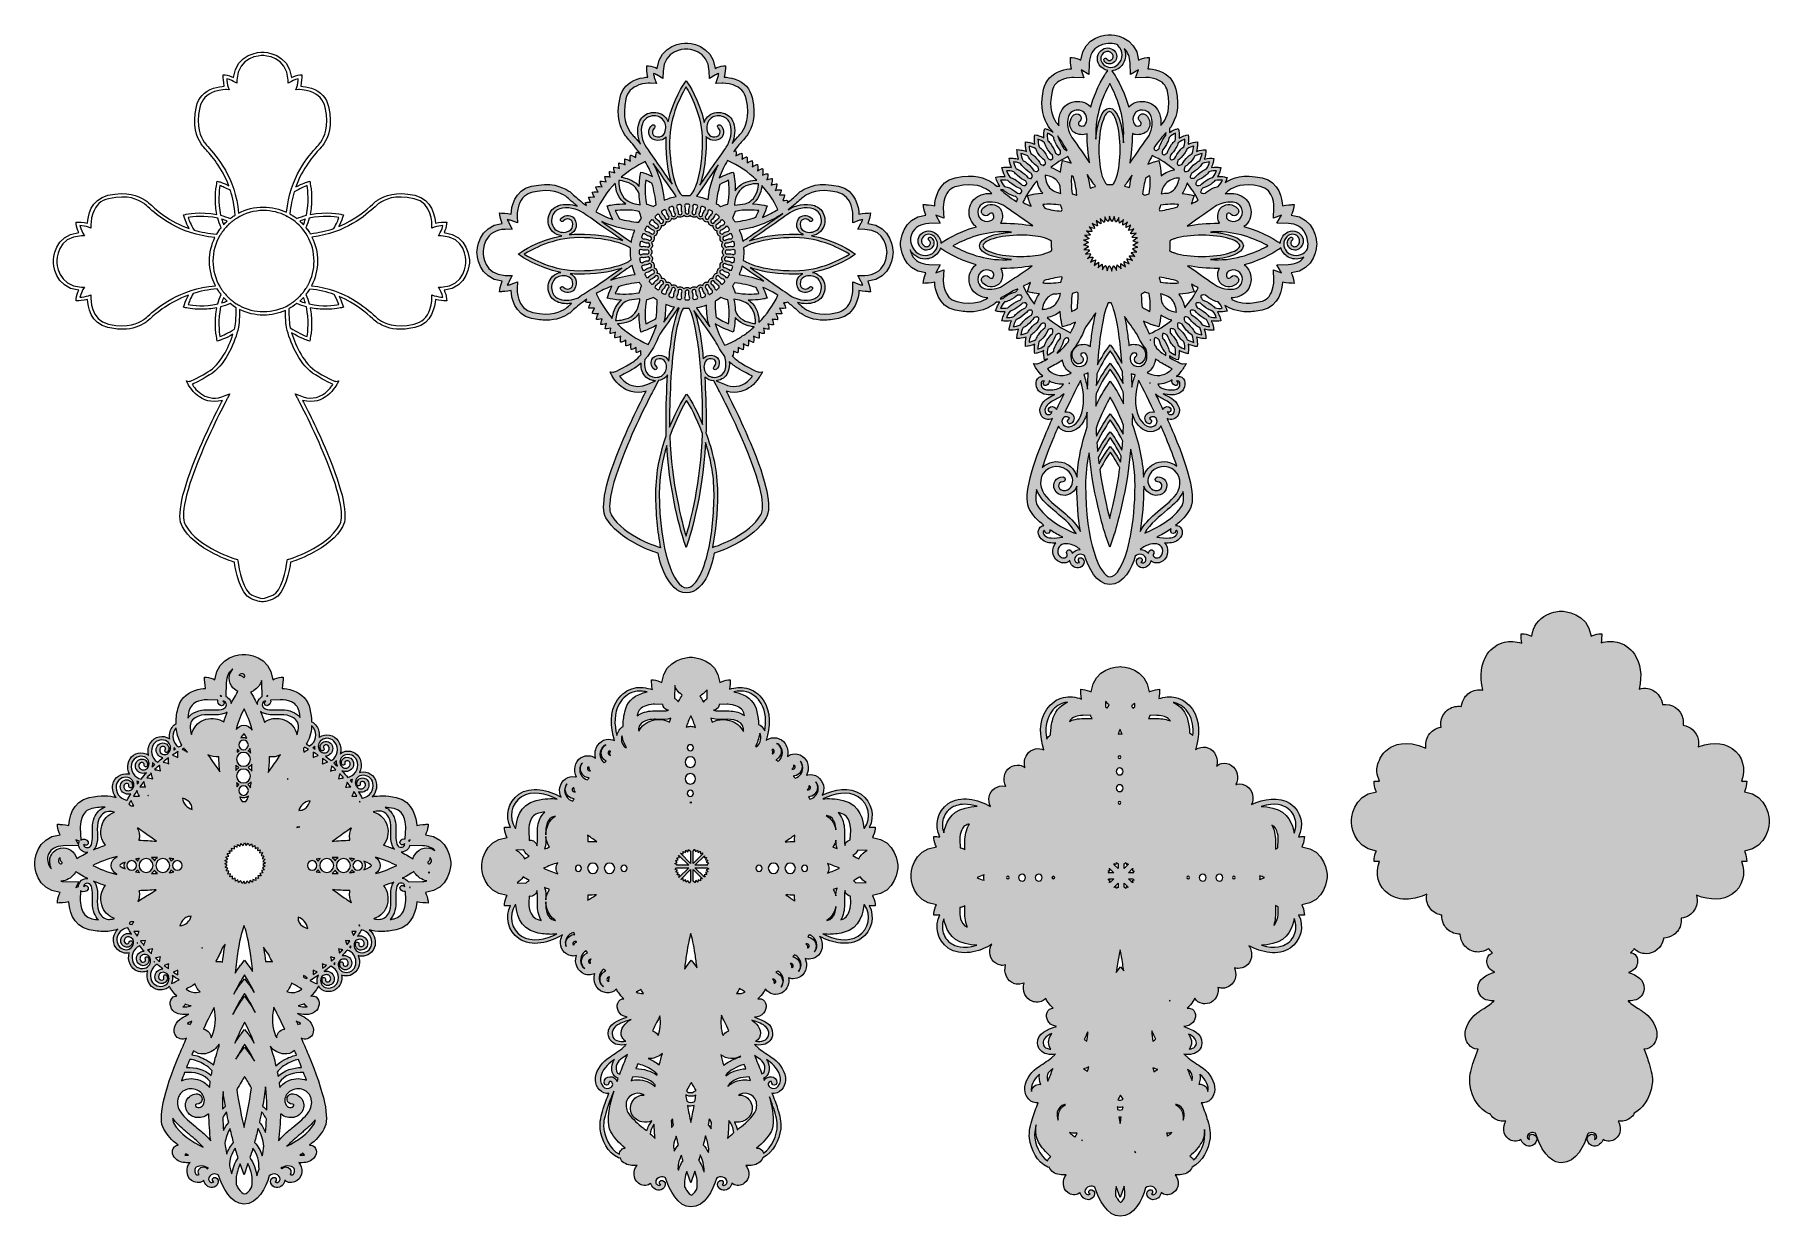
# Model space of a CAD drawing. Header units: millimetres. Extents: x 8 to 970, y -668 to -13.
import ezdxf

# ---------------------------------------------------------------- set-up
doc = ezdxf.new("R2010")
doc.units = ezdxf.units.MM
doc.header["$MEASUREMENT"] = 0
for name, color, linetype in [('Layer 1', 7, 'Continuous'), ('Layer 2', 7, 'Continuous'), ('Layer 3', 7, 'Continuous'), ('Layer 4', 7, 'Continuous'), ('Layer 5', 7, 'Continuous'), ('Layer 6', 7, 'Continuous'), ('Layer 7', 7, 'Continuous')]:
    doc.layers.add(name, color=color, linetype=linetype)

msp = doc.modelspace()

# ---------------------------------------------------------------- hatches: boundary and pattern name
at = {"layer": 'Layer 1'}
h = msp.add_hatch(color=4, dxfattribs=at)
h.dxf.hatch_style = 2
edge = h.paths.add_edge_path()
edge.add_spline(control_points=[(970.22, -448.99), (970.22, -448.99), (970.22, -448.94), (970.22, -448.94), (970.21, -448.34), (969.83, -434.34), (956.38, -432.53), (956.92, -431.27), (957.48, -429.66), (957.57, -428.22), (957.57, -428.22), (957.67, -426.63), (957.67, -426.63), (957.67, -426.63), (956.08, -426.66), (956.08, -426.66), (955.96, -426.66), (955.44, -426.68), (954.71, -426.73), (957.56, -420.26), (955.44, -412.56), (949.58, -408.52), (946.77, -406.59), (940.66, -403.97), (930.81, -407.63), (931.05, -406.25), (931.03, -404.85), (930.75, -403.47), (929.91, -399.34), (926.51, -396.21), (922.37, -395.69), (922.52, -394.47), (922.48, -393.22), (922.23, -391.99), (921.18, -386.8), (916.19, -383.4), (911.01, -384.27), (910.77, -382.56), (910.14, -380.92), (909.17, -379.47), (907.71, -377.3), (905.49, -375.83), (902.92, -375.33), (901.3, -375.01), (899.65, -375.11), (898.1, -375.6), (899.78, -367.82), (898.9, -361.33), (895.45, -356.29), (893.1, -352.84), (889.6, -350.39), (885.83, -349.55), (883.23, -348.97), (880.11, -349.13), (876.98, -350), (877.24, -348.17), (877.27, -346.58), (877.27, -346.56), (877.27, -346.56), (877.3, -344.97), (877.3, -344.97), (877.3, -344.97), (875.71, -345.07), (875.71, -345.07), (874.27, -345.16), (872.66, -345.72), (871.4, -346.26), (869.62, -333.05), (856.01, -332.45), (855.04, -332.42), (855.04, -332.42), (855, -332.42), (855, -332.42), (855, -332.42), (854.95, -332.42), (854.95, -332.42), (854.95, -332.42), (854.77, -332.41), (854.77, -332.41), (854.77, -332.41), (854.75, -332.43), (854.75, -332.43), (853.86, -332.47), (850.36, -332.71), (846.86, -334.44), (842.14, -336.77), (839.27, -340.85), (838.54, -346.26), (837.27, -345.72), (835.66, -345.16), (834.22, -345.07), (834.22, -345.07), (832.63, -344.97), (832.63, -344.97), (832.63, -344.97), (832.67, -346.56), (832.67, -346.56), (832.67, -346.64), (832.7, -348.32), (832.98, -350.19), (829.63, -349.15), (826.29, -348.92), (823.48, -349.55), (819.72, -350.39), (816.21, -352.84), (813.86, -356.29), (810.33, -361.46), (809.49, -368.15), (811.35, -376.2), (810.07, -375.94), (808.75, -375.94), (807.44, -376.21), (804.88, -376.74), (802.68, -378.24), (801.24, -380.42), (800.28, -381.88), (799.67, -383.53), (799.45, -385.24), (796.99, -384.85), (794.51, -385.41), (792.43, -386.82), (790.27, -388.29), (788.8, -390.51), (788.32, -393.08), (788.08, -394.32), (788.05, -395.56), (788.21, -396.78), (786.73, -396.98), (785.29, -397.53), (784.04, -398.39), (781.87, -399.86), (780.41, -402.08), (779.92, -404.65), (779.69, -405.88), (779.66, -407.11), (779.83, -408.34), (768.63, -403.46), (761.75, -406.81), (759.27, -408.52), (756.56, -410.39), (754.59, -413.05), (753.59, -416.21), (753.08, -417.41), (752.77, -418.66), (752.69, -419.93), (752.56, -421.83), (752.9, -423.73), (753.69, -425.58), (753.82, -425.98), (753.98, -426.36), (754.14, -426.74), (753.31, -426.68), (752.72, -426.66), (752.64, -426.66), (752.64, -426.66), (751.05, -426.63), (751.05, -426.63), (751.05, -426.63), (751.15, -428.22), (751.15, -428.22), (751.25, -429.66), (751.8, -431.27), (752.35, -432.53), (738.9, -434.34), (738.52, -448.34), (738.51, -448.95), (738.51, -448.95), (738.51, -449), (738.51, -449), (738.52, -449.6), (738.89, -463.6), (752.35, -465.41), (751.8, -466.67), (751.25, -468.28), (751.15, -469.72), (751.15, -469.72), (751.05, -471.31), (751.05, -471.31), (751.05, -471.31), (752.64, -471.28), (752.64, -471.28), (752.72, -471.28), (753.3, -471.26), (754.12, -471.2), (751.3, -477.67), (753.42, -485.35), (759.27, -489.38), (762.26, -491.43), (765.91, -492.33), (770.15, -492.04), (773.39, -491.82), (776.89, -490.89), (780.33, -489.34), (780.31, -489.42), (780.29, -489.51), (780.28, -489.59), (779.83, -492.17), (780.42, -494.76), (781.93, -496.9), (783.43, -499.04), (785.68, -500.47), (788.26, -500.91), (788.36, -500.93), (788.47, -500.95), (788.59, -500.96), (788.58, -502.61), (788.93, -504.26), (789.61, -505.76), (790.7, -508.14), (792.64, -509.96), (795.09, -510.87), (796.28, -511.32), (797.57, -511.53), (798.83, -511.49), (798.9, -512.94), (799.24, -514.35), (799.84, -515.68), (800.93, -518.06), (802.87, -519.87), (805.32, -520.79), (806.43, -521.21), (807.59, -521.42), (808.76, -521.42), (810.16, -521.42), (811.52, -521.12), (812.81, -520.53), (813.44, -520.24), (814.04, -519.87), (814.59, -519.43), (815.25, -520.33), (815.96, -521.18), (816.72, -521.97), (815.36, -522.31), (814.37, -523.26), (813.92, -524.65), (813.28, -526.6), (813.8, -529.13), (815.15, -530.66), (815.88, -531.49), (816.82, -532.11), (817.95, -532.52), (813.4, -534.18), (808.46, -536.16), (808.7, -541.84), (808.84, -544.89), (811.03, -547.45), (814.17, -548.2), (815.29, -548.48), (816.45, -548.56), (817.61, -548.47), (817.56, -548.52), (817.5, -548.57), (817.45, -548.62), (815.52, -550.4), (813.45, -551.74), (811.26, -553.17), (810.74, -553.5), (810.22, -553.84), (809.7, -554.19), (805.21, -557.17), (802.19, -561.53), (801.63, -565.84), (801.32, -568.27), (802.06, -570.93), (803.57, -572.78), (804.8, -574.28), (806.41, -575.14), (808.23, -575.27), (808.41, -575.28), (808.59, -575.29), (808.77, -575.28), (807.69, -577.95), (806.73, -580.63), (805.93, -583.26), (804.68, -587.35), (803.76, -590.77), (804.21, -594.51), (805.3, -603.48), (810.27, -608.89), (814.56, -610.97), (814.85, -611.11), (815.15, -611.15), (815.42, -611.1), (815.9, -612.09), (816.65, -612.98), (817.52, -613.61), (819.58, -615.09), (821.93, -615.34), (824.09, -615.27), (823.21, -616.69), (822.81, -618.45), (822.99, -620.18), (823.21, -622.17), (824.15, -623.88), (825.66, -625), (827.41, -626.31), (830.31, -626.98), (832.53, -625.38), (833.19, -627.42), (835.1, -629.19), (837.65, -629.01), (839.36, -628.9), (840.99, -627.37), (841.27, -625.6), (841.49, -624.24), (840.82, -623.1), (839.48, -622.55), (838.59, -622.18), (837.68, -622.53), (837.26, -623.4), (837.01, -623.94), (836.98, -624.62), (837.27, -625.19), (837.24, -625.21), (837.21, -625.24), (837.18, -625.27), (836.99, -625.21), (836.81, -625.13), (836.65, -625.03), (836.19, -624.73), (836, -624.44), (835.96, -623.97), (835.88, -622.88), (836.93, -621.97), (837.96, -621.66), (838.8, -621.4), (839.7, -621.5), (840.52, -621.94), (845.22, -636.1), (851.58, -638.22), (854.97, -638.22), (863.43, -638.22), (867.71, -628.3), (869.52, -622.27), (870.44, -621.57), (871.55, -621.35), (872.58, -621.66), (873.61, -621.97), (874.66, -622.88), (874.58, -623.97), (874.54, -624.44), (874.35, -624.73), (873.9, -625.02), (873.73, -625.13), (873.55, -625.21), (873.36, -625.27), (873.33, -625.24), (873.3, -625.21), (873.27, -625.19), (873.56, -624.62), (873.53, -623.94), (873.28, -623.4), (872.86, -622.53), (871.95, -622.18), (871.06, -622.55), (869.72, -623.1), (869.05, -624.24), (869.27, -625.6), (869.56, -627.37), (871.18, -628.9), (872.89, -629.01), (875.44, -629.19), (877.35, -627.42), (878.01, -625.38), (880.23, -626.98), (883.13, -626.31), (884.89, -625), (886.39, -623.88), (887.33, -622.17), (887.55, -620.18), (887.74, -618.45), (887.33, -616.69), (886.45, -615.27), (888.61, -615.34), (890.96, -615.09), (893.02, -613.61), (893.98, -612.92), (894.79, -611.9), (895.26, -610.8), (899.44, -608.64), (904.22, -603.25), (905.27, -594.51), (905.72, -590.77), (904.81, -587.35), (903.56, -583.26), (902.76, -580.63), (901.8, -577.95), (900.71, -575.28), (900.89, -575.29), (901.08, -575.28), (901.25, -575.27), (903.08, -575.14), (904.69, -574.28), (905.92, -572.78), (907.43, -570.93), (908.17, -568.27), (907.86, -565.84), (907.29, -561.53), (904.28, -557.17), (899.79, -554.19), (899.27, -553.84), (898.74, -553.5), (898.23, -553.17), (896.04, -551.74), (893.97, -550.4), (892.04, -548.62), (891.99, -548.57), (891.93, -548.52), (891.88, -548.47), (893.04, -548.56), (894.19, -548.48), (895.32, -548.2), (898.46, -547.45), (900.65, -544.89), (900.78, -541.84), (901.02, -536.42), (896.53, -534.37), (892.16, -532.75), (893.62, -532.36), (894.8, -531.66), (895.69, -530.66), (897.04, -529.13), (897.56, -526.6), (896.92, -524.65), (896.45, -523.21), (895.41, -522.25), (893.98, -521.93), (893.77, -521.89), (893.55, -521.86), (893.34, -521.84), (894.03, -521.11), (894.69, -520.33), (895.29, -519.49), (896.54, -520.89), (898.22, -521.84), (900.09, -522.19), (900.67, -522.29), (901.27, -522.35), (901.86, -522.35), (906.58, -522.35), (910.63, -518.97), (911.49, -514.33), (911.53, -514.11), (911.56, -513.89), (911.59, -513.66), (911.61, -513.66), (911.62, -513.66), (911.64, -513.66), (913.61, -513.66), (915.51, -513.07), (917.17, -511.93), (919.32, -510.44), (920.77, -508.21), (921.24, -505.64), (921.42, -504.66), (921.47, -503.67), (921.4, -502.69), (923.03, -502.53), (924.59, -501.95), (925.96, -501.01), (928.11, -499.52), (929.56, -497.29), (930.03, -494.72), (930.33, -493.12), (930.27, -491.48), (929.88, -489.92), (937.48, -492.98), (944.62, -492.79), (949.58, -489.38), (955.42, -485.35), (957.55, -477.67), (954.73, -471.21), (955.45, -471.26), (955.96, -471.28), (956.08, -471.28), (956.08, -471.28), (957.67, -471.31), (957.67, -471.31), (957.67, -471.31), (957.57, -469.72), (957.57, -469.72), (957.48, -468.28), (956.92, -466.67), (956.38, -465.41), (969.82, -463.6), (970.21, -449.6), (970.22, -448.99)], knot_values=[0, 0, 0, 0, 1, 1, 1, 2, 2, 2, 3, 3, 3, 4, 4, 4, 5, 5, 5, 6, 6, 6, 7, 7, 7, 8, 8, 8, 9, 9, 9, 10, 10, 10, 11, 11, 11, 12, 12, 12, 13, 13, 13, 14, 14, 14, 15, 15, 15, 16, 16, 16, 17, 17, 17, 18, 18, 18, 19, 19, 19, 20, 20, 20, 21, 21, 21, 22, 22, 22, 23, 23, 23, 24, 24, 24, 25, 25, 25, 26, 26, 26, 27, 27, 27, 28, 28, 28, 29, 29, 29, 30, 30, 30, 31, 31, 31, 32, 32, 32, 33, 33, 33, 34, 34, 34, 35, 35, 35, 36, 36, 36, 37, 37, 37, 38, 38, 38, 39, 39, 39, 40, 40, 40, 41, 41, 41, 42, 42, 42, 43, 43, 43, 44, 44, 44, 45, 45, 45, 46, 46, 46, 47, 47, 47, 48, 48, 48, 49, 49, 49, 50, 50, 50, 51, 51, 51, 52, 52, 52, 53, 53, 53, 54, 54, 54, 55, 55, 55, 56, 56, 56, 57, 57, 57, 58, 58, 58, 59, 59, 59, 60, 60, 60, 61, 61, 61, 62, 62, 62, 63, 63, 63, 64, 64, 64, 65, 65, 65, 66, 66, 66, 67, 67, 67, 68, 68, 68, 69, 69, 69, 70, 70, 70, 71, 71, 71, 72, 72, 72, 73, 73, 73, 74, 74, 74, 75, 75, 75, 76, 76, 76, 77, 77, 77, 78, 78, 78, 79, 79, 79, 80, 80, 80, 81, 81, 81, 82, 82, 82, 83, 83, 83, 84, 84, 84, 85, 85, 85, 86, 86, 86, 87, 87, 87, 88, 88, 88, 89, 89, 89, 90, 90, 90, 91, 91, 91, 92, 92, 92, 93, 93, 93, 94, 94, 94, 95, 95, 95, 96, 96, 96, 97, 97, 97, 98, 98, 98, 99, 99, 99, 100, 100, 100, 101, 101, 101, 102, 102, 102, 103, 103, 103, 104, 104, 104, 105, 105, 105, 106, 106, 106, 107, 107, 107, 108, 108, 108, 109, 109, 109, 110, 110, 110, 111, 111, 111, 112, 112, 112, 113, 113, 113, 114, 114, 114, 115, 115, 115, 116, 116, 116, 117, 117, 117, 118, 118, 118, 119, 119, 119, 120, 120, 120, 121, 121, 121, 122, 122, 122, 123, 123, 123, 124, 124, 124, 125, 125, 125, 126, 126, 126, 127, 127, 127, 128, 128, 128, 129, 129, 129, 130, 130, 130, 131, 131, 131, 132, 132, 132, 133, 133, 133, 134, 134, 134, 135, 135, 135, 136, 136, 136, 137, 137, 137, 138, 138, 138, 139, 139, 139, 140, 140, 140, 141, 141, 141, 142, 142, 142, 143, 143, 143, 144, 144, 144, 145, 145, 145, 146, 146, 146, 147, 147, 147, 148, 148, 148, 149, 149, 149, 150, 150, 150, 151, 151, 151, 152, 152, 152, 153, 153, 153, 154, 154, 154, 155, 155, 155, 156, 156, 156, 157, 157, 157, 158, 158, 158, 159, 159, 159, 160, 160, 160, 161, 161, 161, 162, 162, 162, 162], degree=3, periodic=1)
at = {"layer": 'Layer 3'}
h = msp.add_hatch(color=6, dxfattribs=at)
h.dxf.hatch_style = 2
edge = h.paths.add_edge_path()
edge.add_spline(control_points=[(484.4, -133.46), (484.39, -132.58), (483.94, -118.83), (470.33, -117.46), (470.9, -116.22), (471.65, -114.33), (471.76, -112.7), (471.76, -112.7), (471.82, -111.65), (471.82, -111.65), (471.82, -111.65), (470.78, -111.68), (470.78, -111.68), (470.64, -111.68), (467.85, -111.74), (465.48, -112.31), (465.27, -108.73), (463.81, -98.96), (454.17, -96.84), (443.17, -94.42), (437.72, -96.94), (433.47, -99.48), (432.84, -99.86), (431.98, -100.64), (430.79, -101.71), (429.46, -102.91), (427.75, -104.45), (425.62, -106.1), (425.86, -105.32), (425.94, -104.67), (425.94, -104.67), (425.94, -104.67), (424.48, -104.51), (423.19, -104.8), (424.01, -103.57), (424.26, -101.65), (424.26, -101.65), (424.26, -101.65), (422.71, -101.48), (421.39, -101.8), (422.13, -100.58), (422.36, -98.82), (422.36, -98.82), (422.36, -98.82), (420.41, -98.6), (419.02, -99.12), (419.86, -97.83), (419.9, -95.57), (419.9, -95.57), (419.9, -95.57), (418.08, -95.58), (416.77, -96.18), (417.47, -94.81), (417.28, -92.56), (417.28, -92.56), (417.28, -92.56), (415.68, -92.73), (414.45, -93.35), (415.08, -91.98), (414.91, -89.87), (414.91, -89.87), (414.91, -89.87), (413.2, -90.05), (411.95, -90.73), (412.53, -89.28), (412.04, -87), (412.04, -87), (412.04, -87), (410.37, -87.39), (409.23, -88.22), (409.67, -86.77), (409.23, -84.73), (409.23, -84.73), (409.23, -84.73), (407.41, -85.16), (406.27, -86.06), (406.71, -84.62), (406.29, -82.6), (406.29, -82.6), (406.29, -82.6), (404.57, -83.01), (403.43, -83.88), (403.81, -82.45), (403.39, -80.52), (403.39, -80.52), (403.39, -80.52), (401.7, -80.92), (400.56, -81.75), (400.88, -80.34), (400.49, -78.52), (400.49, -78.52), (400.49, -78.52), (398.42, -79.01), (397.31, -80.04), (397.51, -78.68), (397.18, -77.13), (397.18, -77.13), (397.18, -77.13), (396.69, -77.24), (396.06, -77.48), (398.08, -74.76), (399.99, -72.63), (401.42, -71.05), (402.49, -69.86), (403.26, -69), (403.65, -68.37), (406.19, -64.12), (408.71, -58.67), (406.29, -47.67), (405.21, -42.77), (401.94, -39.25), (396.84, -37.49), (394.44, -36.67), (392.18, -36.42), (390.82, -36.35), (391.39, -33.98), (391.45, -31.2), (391.45, -31.06), (391.45, -31.06), (391.47, -30.02), (391.47, -30.02), (391.47, -30.02), (390.43, -30.08), (390.43, -30.08), (388.8, -30.19), (386.91, -30.94), (385.67, -31.51), (384.31, -17.97), (370.69, -17.46), (369.68, -17.44), (369.68, -17.44), (369.68, -17.44), (369.68, -17.44), (369.68, -17.44), (369.68, -17.44), (369.68, -17.44), (369.68, -17.44), (369.63, -17.44), (369.63, -17.44), (369.63, -17.44), (369.62, -17.44), (369.62, -17.44), (369.62, -17.44), (369.62, -17.44), (369.62, -17.44), (368.62, -17.46), (355, -17.97), (353.64, -31.51), (352.4, -30.94), (350.51, -30.19), (348.87, -30.08), (348.87, -30.08), (347.83, -30.02), (347.83, -30.02), (347.83, -30.02), (347.85, -31.06), (347.85, -31.06), (347.85, -31.2), (347.92, -33.98), (348.48, -36.35), (347.12, -36.42), (344.86, -36.67), (342.46, -37.49), (337.36, -39.25), (334.09, -42.77), (333.02, -47.67), (330.6, -58.67), (333.11, -64.12), (335.66, -68.37), (336.04, -69), (336.81, -69.86), (337.89, -71.05), (339.57, -72.92), (341.93, -75.54), (344.34, -79), (343.36, -78.31), (342.23, -77.91), (342.23, -77.91), (342.23, -77.91), (341.7, -79.51), (341.79, -80.91), (340.66, -80), (338.88, -79.55), (338.88, -79.55), (338.88, -79.55), (338.42, -81.5), (338.79, -82.94), (337.61, -82.06), (335.72, -81.71), (335.72, -81.71), (335.72, -81.71), (335.4, -83.62), (335.82, -85.04), (334.59, -84.13), (332.42, -83.92), (332.42, -83.92), (332.42, -83.92), (332.28, -85.7), (332.75, -87.05), (331.47, -86.35), (329.57, -86.25), (329.57, -86.25), (329.57, -86.25), (329.51, -88.06), (330.05, -89.39), (328.79, -88.79), (327.11, -88.7), (327.11, -88.7), (327.11, -88.7), (327.05, -90.44), (327.55, -91.76), (326.24, -91.3), (324.58, -91.37), (324.58, -91.37), (324.58, -91.37), (324.69, -93.14), (325.34, -94.41), (323.97, -93.89), (322.06, -94.06), (322.06, -94.06), (322.06, -94.06), (322.26, -95.95), (323.04, -97.19), (321.6, -96.78), (319.59, -97.21), (319.59, -97.21), (319.59, -97.21), (320, -98.92), (320.85, -100.06), (319.43, -99.74), (317.6, -100.13), (317.6, -100.13), (317.6, -100.13), (317.99, -101.76), (318.79, -102.9), (317.38, -102.58), (315.56, -102.98), (315.56, -102.98), (315.56, -102.98), (315.94, -104.55), (316.72, -105.69), (315.37, -105.49), (313.83, -105.83), (313.83, -105.83), (313.83, -105.83), (314.03, -106.68), (314.45, -107.59), (311.39, -105.38), (309.02, -103.26), (307.3, -101.71), (306.11, -100.64), (305.25, -99.86), (304.62, -99.48), (300.37, -96.94), (294.92, -94.42), (283.93, -96.84), (274.29, -98.96), (272.82, -108.73), (272.61, -112.31), (270.25, -111.74), (267.46, -111.68), (267.32, -111.68), (267.32, -111.68), (266.27, -111.65), (266.27, -111.65), (266.27, -111.65), (266.34, -112.7), (266.34, -112.7), (266.44, -114.33), (267.19, -116.22), (267.76, -117.46), (254.16, -118.83), (253.71, -132.58), (253.69, -133.46), (253.69, -133.46), (253.69, -133.46), (253.69, -133.46), (253.69, -133.46), (253.69, -133.51), (253.69, -133.51), (253.69, -133.51), (253.69, -133.51), (253.69, -133.51), (253.71, -134.38), (254.16, -148.14), (267.76, -149.5), (267.19, -150.74), (266.44, -152.64), (266.34, -154.27), (266.34, -154.27), (266.27, -155.31), (266.27, -155.31), (266.27, -155.31), (267.32, -155.29), (267.32, -155.29), (267.46, -155.29), (270.25, -155.23), (272.61, -154.66), (272.82, -158.24), (274.29, -168.01), (283.93, -170.13), (287.07, -170.82), (289.76, -171.11), (292.09, -171.11), (297.94, -171.11), (301.59, -169.3), (304.62, -167.48), (305.25, -167.1), (306.11, -166.33), (307.3, -165.26), (308.98, -163.75), (311.4, -161.69), (314.53, -159.53), (314.12, -160.29), (313.89, -160.97), (313.89, -160.97), (313.89, -160.97), (315.49, -161.48), (316.9, -161.38), (316, -162.51), (315.56, -164.3), (315.56, -164.3), (315.56, -164.3), (317.51, -164.74), (318.95, -164.36), (318.09, -165.54), (317.75, -167.44), (317.75, -167.44), (317.75, -167.44), (319.67, -167.74), (321.08, -167.3), (320.19, -168.54), (320, -170.71), (320, -170.71), (320, -170.71), (321.78, -170.84), (323.13, -170.35), (322.44, -171.64), (322.35, -173.54), (322.35, -173.54), (322.35, -173.54), (324.16, -173.58), (325.49, -173.02), (324.91, -174.3), (324.83, -175.98), (324.83, -175.98), (324.83, -175.98), (326.57, -176.02), (327.89, -175.5), (327.45, -176.82), (327.53, -178.47), (327.53, -178.47), (327.53, -178.47), (329.3, -178.34), (330.56, -177.68), (330.05, -179.06), (330.24, -180.97), (330.24, -180.97), (330.24, -180.97), (332.13, -180.75), (333.37, -179.96), (332.97, -181.4), (333.42, -183.4), (333.42, -183.4), (333.42, -183.4), (335.12, -182.98), (336.26, -182.12), (335.95, -183.54), (336.36, -185.36), (336.36, -185.36), (336.36, -185.36), (337.99, -184.96), (339.12, -184.14), (338.82, -185.56), (339.23, -187.37), (339.23, -187.37), (339.23, -187.37), (340.8, -186.98), (341.93, -186.19), (341.75, -187.54), (342.1, -189.08), (342.1, -189.08), (342.1, -189.08), (343.41, -188.75), (344.5, -188.09), (344.45, -188.86), (344.57, -189.65), (344.67, -190.19), (343.1, -192), (341.33, -193.58), (339.31, -194.8), (331.65, -199.39), (329.43, -199.93), (329.11, -199.99), (329.11, -199.99), (327.47, -199.77), (327.47, -199.77), (327.47, -199.77), (328.27, -201.38), (328.27, -201.38), (328.35, -201.53), (330.1, -205.01), (333.6, -207.8), (336.53, -210.12), (341.19, -212.31), (347.42, -210.51), (345.01, -215.18), (339.19, -226.72), (334, -239.11), (324.87, -260.87), (321.92, -274.84), (325.22, -280.62), (328.46, -286.29), (334.42, -291.36), (342.92, -295.7), (348.07, -298.32), (352.54, -299.83), (354.11, -300.32), (354.64, -303.84), (359.49, -322.24), (369.65, -322.24), (380.95, -322.24), (384.67, -303.84), (385.19, -300.32), (386.77, -299.83), (391.23, -298.32), (396.38, -295.7), (404.89, -291.36), (410.85, -286.29), (414.09, -280.62), (417.39, -274.84), (414.44, -260.87), (405.31, -239.11), (400.11, -226.72), (394.3, -215.18), (391.89, -210.51), (398.11, -212.31), (402.77, -210.12), (405.7, -207.8), (409.21, -205.01), (410.96, -201.53), (411.03, -201.38), (411.03, -201.38), (411.95, -199.76), (411.95, -199.76), (411.95, -199.76), (410.2, -199.99), (410.2, -199.99), (409.88, -199.93), (407.66, -199.39), (400, -194.8), (398.2, -193.71), (396.59, -192.34), (395.15, -190.78), (395.44, -190.89), (395.64, -190.94), (395.64, -190.94), (395.64, -190.94), (396.03, -189.52), (395.95, -188.19), (397.04, -188.85), (398.36, -189.18), (398.36, -189.18), (398.36, -189.18), (398.7, -187.64), (398.52, -186.29), (399.65, -187.08), (401.22, -187.47), (401.22, -187.47), (401.22, -187.47), (401.63, -185.66), (401.33, -184.24), (402.47, -185.06), (404.09, -185.46), (404.09, -185.46), (404.09, -185.46), (404.5, -183.64), (404.19, -182.22), (405.33, -183.08), (407.03, -183.5), (407.03, -183.5), (407.03, -183.5), (407.48, -181.5), (407.08, -180.05), (408.32, -180.84), (410.21, -181.07), (410.21, -181.07), (410.21, -181.07), (410.4, -179.16), (409.89, -177.78), (411.16, -178.44), (412.92, -178.57), (412.92, -178.57), (412.92, -178.57), (413.01, -176.91), (412.56, -175.59), (413.88, -176.11), (415.62, -176.07), (415.62, -176.07), (415.62, -176.07), (415.54, -174.39), (414.96, -173.12), (416.29, -173.68), (418.1, -173.63), (418.1, -173.63), (418.1, -173.63), (418.01, -171.74), (417.32, -170.45), (418.67, -170.93), (420.45, -170.81), (420.45, -170.81), (420.45, -170.81), (420.26, -168.63), (419.37, -167.4), (420.78, -167.84), (422.7, -167.53), (422.7, -167.53), (422.7, -167.53), (422.36, -165.64), (421.5, -164.45), (422.94, -164.83), (424.89, -164.4), (424.89, -164.4), (424.89, -164.4), (424.45, -162.61), (423.56, -161.47), (424.47, -161.54), (425.47, -161.35), (426.06, -161.2), (427.98, -162.73), (429.55, -164.14), (430.79, -165.26), (431.98, -166.33), (432.84, -167.1), (433.47, -167.48), (436.51, -169.3), (440.15, -171.11), (446, -171.11), (448.34, -171.11), (451.03, -170.82), (454.17, -170.13), (463.81, -168.01), (465.27, -158.24), (465.48, -154.66), (467.85, -155.23), (470.64, -155.29), (470.78, -155.29), (470.78, -155.29), (471.82, -155.31), (471.82, -155.31), (471.82, -155.31), (471.76, -154.27), (471.76, -154.27), (471.65, -152.64), (470.9, -150.74), (470.33, -149.5), (483.94, -148.14), (484.39, -134.38), (484.4, -133.51), (484.4, -133.51), (484.4, -133.51), (484.4, -133.51), (484.4, -133.51), (484.4, -133.46), (484.4, -133.46), (484.4, -133.46), (484.4, -133.46), (484.4, -133.46)], knot_values=[0, 0, 0, 0, 1, 1, 1, 2, 2, 2, 3, 3, 3, 4, 4, 4, 5, 5, 5, 6, 6, 6, 7, 7, 7, 8, 8, 8, 9, 9, 9, 10, 10, 10, 11, 11, 11, 12, 12, 12, 13, 13, 13, 14, 14, 14, 15, 15, 15, 16, 16, 16, 17, 17, 17, 18, 18, 18, 19, 19, 19, 20, 20, 20, 21, 21, 21, 22, 22, 22, 23, 23, 23, 24, 24, 24, 25, 25, 25, 26, 26, 26, 27, 27, 27, 28, 28, 28, 29, 29, 29, 30, 30, 30, 31, 31, 31, 32, 32, 32, 33, 33, 33, 34, 34, 34, 35, 35, 35, 36, 36, 36, 37, 37, 37, 38, 38, 38, 39, 39, 39, 40, 40, 40, 41, 41, 41, 42, 42, 42, 43, 43, 43, 44, 44, 44, 45, 45, 45, 46, 46, 46, 47, 47, 47, 48, 48, 48, 49, 49, 49, 50, 50, 50, 51, 51, 51, 52, 52, 52, 53, 53, 53, 54, 54, 54, 55, 55, 55, 56, 56, 56, 57, 57, 57, 58, 58, 58, 59, 59, 59, 60, 60, 60, 61, 61, 61, 62, 62, 62, 63, 63, 63, 64, 64, 64, 65, 65, 65, 66, 66, 66, 67, 67, 67, 68, 68, 68, 69, 69, 69, 70, 70, 70, 71, 71, 71, 72, 72, 72, 73, 73, 73, 74, 74, 74, 75, 75, 75, 76, 76, 76, 77, 77, 77, 78, 78, 78, 79, 79, 79, 80, 80, 80, 81, 81, 81, 82, 82, 82, 83, 83, 83, 84, 84, 84, 85, 85, 85, 86, 86, 86, 87, 87, 87, 88, 88, 88, 89, 89, 89, 90, 90, 90, 91, 91, 91, 92, 92, 92, 93, 93, 93, 94, 94, 94, 95, 95, 95, 96, 96, 96, 97, 97, 97, 98, 98, 98, 99, 99, 99, 100, 100, 100, 101, 101, 101, 102, 102, 102, 103, 103, 103, 104, 104, 104, 105, 105, 105, 106, 106, 106, 107, 107, 107, 108, 108, 108, 109, 109, 109, 110, 110, 110, 111, 111, 111, 112, 112, 112, 113, 113, 113, 114, 114, 114, 115, 115, 115, 116, 116, 116, 117, 117, 117, 118, 118, 118, 119, 119, 119, 120, 120, 120, 121, 121, 121, 122, 122, 122, 123, 123, 123, 124, 124, 124, 125, 125, 125, 126, 126, 126, 127, 127, 127, 128, 128, 128, 129, 129, 129, 130, 130, 130, 131, 131, 131, 132, 132, 132, 133, 133, 133, 134, 134, 134, 135, 135, 135, 136, 136, 136, 137, 137, 137, 138, 138, 138, 139, 139, 139, 140, 140, 140, 141, 141, 141, 142, 142, 142, 143, 143, 143, 144, 144, 144, 145, 145, 145, 146, 146, 146, 147, 147, 147, 148, 148, 148, 149, 149, 149, 150, 150, 150, 151, 151, 151, 152, 152, 152, 153, 153, 153, 154, 154, 154, 155, 155, 155, 156, 156, 156, 157, 157, 157, 158, 158, 158, 159, 159, 159, 160, 160, 160, 161, 161, 161, 162, 162, 162, 163, 163, 163, 164, 164, 164, 165, 165, 165, 166, 166, 166, 167, 167, 167, 168, 168, 168, 169, 169, 169, 170, 170, 170, 171, 171, 171, 172, 172, 172, 173, 173, 173, 174, 174, 174, 175, 175, 175, 176, 176, 176, 177, 177, 177, 178, 178, 178, 179, 179, 179, 180, 180, 180, 181, 181, 181, 182, 182, 182, 183, 183, 183, 184, 184, 184, 185, 185, 185, 186, 186, 186, 187, 187, 187, 188, 188, 188, 189, 189, 189, 189], degree=3, periodic=1)
edge = h.paths.add_edge_path()
edge.add_spline(control_points=[(427.23, -111.54), (430.37, -109.33), (436.07, -107.92), (440.17, -109.39), (442.36, -110.18), (443.77, -111.67), (444.36, -113.81), (445.07, -116.42), (444.5, -118.89), (442.78, -120.57), (441.08, -122.23), (438.52, -122.82), (436.12, -122.09), (434.31, -121.55), (433.25, -120.52), (432.99, -119.03), (432.69, -117.39), (433.45, -115.84), (433.76, -115.6), (435.15, -114.58), (436.83, -114.77), (438.06, -116.08), (438.43, -116.47), (439.03, -116.49), (439.42, -116.13), (439.81, -115.76), (439.83, -115.15), (439.47, -114.77), (437.59, -112.76), (434.77, -112.46), (432.62, -114.05), (431.59, -114.81), (430.71, -117.17), (431.09, -119.34), (431.43, -121.28), (432.7, -122.78), (434.7, -123.63), (433.14, -123.47), (431.54, -123.39), (429.92, -123.39), (421.26, -123.39), (413.11, -124.46), (406.96, -126.41), (406.18, -126.65), (405.44, -126.91), (404.74, -127.18), (411.26, -122.66), (423.9, -113.88), (427.23, -111.54)], knot_values=[0, 0, 0, 0, 1, 1, 1, 2, 2, 2, 3, 3, 3, 4, 4, 4, 5, 5, 5, 6, 6, 6, 7, 7, 7, 8, 8, 8, 9, 9, 9, 10, 10, 10, 11, 11, 11, 12, 12, 12, 13, 13, 13, 14, 14, 14, 15, 15, 15, 16, 16, 16, 16], degree=3, periodic=1)
edge = h.paths.add_edge_path()
edge.add_spline(control_points=[(385.1, -198.26), (385.46, -198.65), (386.07, -198.68), (386.46, -198.32), (388.33, -196.59), (388.6, -194.01), (387.12, -192.04), (386.41, -191.09), (384.23, -190.28), (382.22, -190.63), (380.98, -190.85), (379.93, -191.47), (379.15, -192.44), (378.76, -188.45), (378.3, -184.71), (377.77, -181.27), (376.68, -174.16), (375.43, -168.98), (374, -165.64), (376.57, -169.3), (382.06, -177.11), (385.84, -182.47), (387.26, -185.51), (388.99, -188.52), (391.1, -191.2), (391.84, -193.68), (392.04, -196.51), (391.22, -198.79), (390.52, -200.75), (389.19, -202.01), (387.26, -202.53), (384.88, -203.17), (382.66, -202.65), (381.16, -201.1), (380.36, -200.28), (379.85, -199.24), (379.65, -198.12), (379.62, -197.74), (379.59, -197.37), (379.56, -197), (379.57, -196.42), (379.66, -195.84), (379.83, -195.27), (380.3, -193.71), (381.19, -192.79), (382.47, -192.54), (383.93, -192.25), (385.35, -192.91), (385.58, -193.19), (386.47, -194.38), (386.31, -195.84), (385.16, -196.9), (384.77, -197.26), (384.74, -197.87), (385.1, -198.26)], knot_values=[0, 0, 0, 0, 1, 1, 1, 2, 2, 2, 3, 3, 3, 4, 4, 4, 5, 5, 5, 6, 6, 6, 7, 7, 7, 8, 8, 8, 9, 9, 9, 10, 10, 10, 11, 11, 11, 12, 12, 12, 13, 13, 13, 14, 14, 14, 15, 15, 15, 16, 16, 16, 17, 17, 17, 18, 18, 18, 18], degree=3, periodic=1)
edge = h.paths.add_edge_path()
edge.add_spline(control_points=[(370.76, -213.22), (370.76, -213.22), (369.96, -212.04), (369.96, -212.04), (369.96, -212.04), (369.17, -213.22), (369.17, -213.22), (369.08, -213.34), (364.69, -219.94), (360.49, -230.37), (360.48, -229.62), (360.48, -228.86), (360.48, -228.1), (360.48, -210.52), (361.53, -193.99), (363.44, -181.57), (364.93, -171.85), (366.63, -166.87), (367.97, -164.62), (368.71, -164.67), (369.46, -164.71), (370.21, -164.71), (370.6, -164.71), (370.99, -164.7), (371.37, -164.68), (372.71, -166.96), (374.39, -171.94), (375.87, -181.57), (376.58, -186.22), (377.18, -191.44), (377.64, -197.09), (377.64, -197.52), (377.67, -197.95), (377.74, -198.37), (378.45, -207.47), (378.83, -217.6), (378.83, -228.1), (378.83, -228.36), (378.82, -228.62), (378.82, -228.88), (374.82, -219.31), (370.84, -213.33), (370.76, -213.22)], knot_values=[0, 0, 0, 0, 1, 1, 1, 2, 2, 2, 3, 3, 3, 4, 4, 4, 5, 5, 5, 6, 6, 6, 7, 7, 7, 8, 8, 8, 9, 9, 9, 10, 10, 10, 11, 11, 11, 12, 12, 12, 13, 13, 13, 14, 14, 14, 14], degree=3, periodic=1)
edge = h.paths.add_edge_path()
edge.add_spline(control_points=[(378.74, -233.88), (377.96, -260.73), (371.97, -283.16), (369.65, -290.91), (367.38, -283.31), (361.58, -261.6), (360.62, -235.45), (364.13, -225.57), (368.26, -218.34), (369.96, -215.55), (371.58, -218.19), (375.36, -224.8), (378.74, -233.88)], knot_values=[0, 0, 0, 0, 1, 1, 1, 2, 2, 2, 3, 3, 3, 4, 4, 4, 4], degree=3, periodic=1)
edge = h.paths.add_edge_path()
edge.add_spline(control_points=[(351.88, -198.32), (352.27, -198.68), (352.87, -198.65), (353.23, -198.26), (353.6, -197.87), (353.57, -197.26), (353.18, -196.9), (352.03, -195.84), (351.86, -194.38), (352.75, -193.19), (352.98, -192.91), (354.41, -192.25), (355.86, -192.54), (357.14, -192.79), (358.03, -193.71), (358.51, -195.27), (359.15, -197.36), (358.64, -199.6), (357.18, -201.1), (355.68, -202.65), (353.45, -203.17), (351.08, -202.53), (349.15, -202.01), (347.82, -200.75), (347.12, -198.79), (346.47, -197), (346.46, -194.86), (346.85, -192.81), (350.48, -188.78), (353.08, -183.72), (355, -178.91), (359.05, -173.17), (363.76, -166.46), (365.27, -164.32), (365.48, -164.35), (365.68, -164.38), (365.88, -164.41), (364.21, -167.63), (362.77, -173.22), (361.54, -181.27), (360.95, -185.1), (360.44, -189.32), (360.02, -193.83), (359.24, -192.06), (357.88, -190.94), (356.12, -190.63), (354.11, -190.28), (351.92, -191.09), (351.21, -192.04), (349.74, -194.01), (350.01, -196.59), (351.88, -198.32)], knot_values=[0, 0, 0, 0, 1, 1, 1, 2, 2, 2, 3, 3, 3, 4, 4, 4, 5, 5, 5, 6, 6, 6, 7, 7, 7, 8, 8, 8, 9, 9, 9, 10, 10, 10, 11, 11, 11, 12, 12, 12, 13, 13, 13, 14, 14, 14, 15, 15, 15, 16, 16, 16, 17, 17, 17, 17], degree=3, periodic=1)
edge = h.paths.add_edge_path()
edge.add_spline(control_points=[(352.12, -63.02), (351.76, -62.63), (351.15, -62.61), (350.76, -62.98), (348.75, -64.86), (348.46, -67.67), (350.04, -69.82), (350.8, -70.85), (353.16, -71.73), (355.33, -71.36), (356.66, -71.13), (357.78, -70.46), (358.63, -69.42), (358.58, -70.28), (358.56, -71.14), (358.56, -72.02), (358.56, -80.68), (359.63, -88.83), (361.57, -94.98), (361.65, -95.25), (361.74, -95.5), (361.83, -95.76), (357.09, -88.94), (349.65, -78.23), (347.53, -75.22), (345.32, -72.08), (343.91, -66.38), (345.39, -62.28), (346.17, -60.08), (347.66, -58.67), (349.8, -58.09), (352.42, -57.37), (354.88, -57.94), (356.56, -59.66), (358.23, -61.37), (358.81, -63.92), (358.09, -66.33), (357.54, -68.14), (356.51, -69.19), (355.02, -69.46), (353.38, -69.75), (351.83, -69), (351.59, -68.68), (350.57, -67.3), (350.76, -65.61), (352.07, -64.38), (352.46, -64.02), (352.48, -63.41), (352.12, -63.02)], knot_values=[0, 0, 0, 0, 1, 1, 1, 2, 2, 2, 3, 3, 3, 4, 4, 4, 5, 5, 5, 6, 6, 6, 7, 7, 7, 8, 8, 8, 9, 9, 9, 10, 10, 10, 11, 11, 11, 12, 12, 12, 13, 13, 13, 14, 14, 14, 15, 15, 15, 16, 16, 16, 16], degree=3, periodic=1)
edge = h.paths.add_edge_path()
edge.add_spline(control_points=[(380.67, -69.21), (381.53, -70.37), (382.71, -71.11), (384.13, -71.36), (386.3, -71.73), (388.65, -70.85), (389.41, -69.82), (391, -67.67), (390.71, -64.86), (388.7, -62.98), (388.31, -62.61), (387.7, -62.63), (387.34, -63.02), (386.98, -63.41), (387, -64.02), (387.38, -64.38), (388.7, -65.61), (388.89, -67.3), (387.87, -68.68), (387.63, -69), (386.08, -69.75), (384.44, -69.46), (382.95, -69.19), (381.91, -68.14), (381.37, -66.33), (380.65, -63.92), (381.23, -61.37), (382.9, -59.66), (384.58, -57.94), (387.04, -57.37), (389.66, -58.09), (391.8, -58.67), (393.28, -60.08), (394.07, -62.28), (395.54, -66.38), (394.14, -72.08), (391.93, -75.22), (389.76, -78.3), (382.04, -89.4), (377.33, -96.19), (377.47, -95.8), (377.6, -95.4), (377.74, -94.98), (379.68, -88.83), (380.75, -80.68), (380.75, -72.02), (380.75, -71.07), (380.72, -70.13), (380.67, -69.21)], knot_values=[0, 0, 0, 0, 1, 1, 1, 2, 2, 2, 3, 3, 3, 4, 4, 4, 5, 5, 5, 6, 6, 6, 7, 7, 7, 8, 8, 8, 9, 9, 9, 10, 10, 10, 11, 11, 11, 12, 12, 12, 13, 13, 13, 14, 14, 14, 15, 15, 15, 16, 16, 16, 16], degree=3, periodic=1)
edge = h.paths.add_edge_path()
edge.add_spline(control_points=[(390.91, -136.96), (391.01, -136.43), (391.56, -136.13), (391.88, -135.99), (391.88, -135.99), (391.89, -135.99), (391.89, -135.99), (392.59, -136.29), (393.41, -136.46), (394.31, -136.46), (394.8, -136.46), (395.27, -136.41), (395.72, -136.31), (395.97, -136.45), (396.2, -136.61), (396.39, -136.79), (396.44, -136.83), (396.49, -136.89), (396.55, -136.95), (396.46, -137.6), (396.35, -138.25), (396.21, -138.89), (396.14, -138.93), (396.07, -138.96), (396, -138.99), (395.76, -139.09), (395.49, -139.16), (395.2, -139.21), (394.81, -138.96), (394.39, -138.75), (393.93, -138.58), (393.12, -138.28), (392.28, -138.16), (391.51, -138.2), (391.07, -137.8), (390.85, -137.34), (390.91, -136.96)], knot_values=[0, 0, 0, 0, 1, 1, 1, 2, 2, 2, 3, 3, 3, 4, 4, 4, 5, 5, 5, 6, 6, 6, 7, 7, 7, 8, 8, 8, 9, 9, 9, 10, 10, 10, 11, 11, 11, 12, 12, 12, 12], degree=3, periodic=1)
edge = h.paths.add_edge_path()
edge.add_spline(control_points=[(391.51, -128.4), (391.62, -128.41), (391.72, -128.42), (391.82, -128.42), (392.51, -128.42), (393.23, -128.29), (393.93, -128.03), (394.39, -127.87), (394.81, -127.66), (395.2, -127.41), (395.49, -127.45), (395.76, -127.52), (396, -127.62), (396.06, -127.65), (396.13, -127.68), (396.21, -127.72), (396.34, -128.36), (396.46, -129.01), (396.55, -129.66), (396.5, -129.72), (396.44, -129.78), (396.39, -129.82), (396.2, -130), (395.97, -130.16), (395.72, -130.3), (395.27, -130.2), (394.8, -130.15), (394.31, -130.15), (393.41, -130.15), (392.59, -130.32), (391.89, -130.63), (391.89, -130.62), (391.88, -130.62), (391.88, -130.62), (391.56, -130.49), (391.01, -130.18), (390.91, -129.66), (390.85, -129.27), (391.07, -128.81), (391.51, -128.4)], knot_values=[0, 0, 0, 0, 1, 1, 1, 2, 2, 2, 3, 3, 3, 4, 4, 4, 5, 5, 5, 6, 6, 6, 7, 7, 7, 8, 8, 8, 9, 9, 9, 10, 10, 10, 11, 11, 11, 12, 12, 12, 13, 13, 13, 13], degree=3, periodic=1)
edge = h.paths.add_edge_path()
edge.add_spline(control_points=[(395.85, -134.78), (395.42, -134.6), (394.97, -134.46), (394.49, -134.38), (393.64, -134.23), (392.79, -134.25), (392.03, -134.43), (391.53, -134.11), (391.23, -133.7), (391.23, -133.31), (391.23, -132.91), (391.53, -132.5), (392.04, -132.18), (392.46, -132.28), (392.9, -132.33), (393.36, -132.33), (393.73, -132.33), (394.11, -132.3), (394.49, -132.23), (394.97, -132.15), (395.42, -132.01), (395.85, -131.83), (396.22, -131.96), (396.54, -132.13), (396.79, -132.33), (396.8, -132.65), (396.81, -132.98), (396.81, -133.31), (396.81, -133.63), (396.8, -133.96), (396.79, -134.28), (396.54, -134.48), (396.22, -134.65), (395.85, -134.78)], knot_values=[0, 0, 0, 0, 1, 1, 1, 2, 2, 2, 3, 3, 3, 4, 4, 4, 5, 5, 5, 6, 6, 6, 7, 7, 7, 8, 8, 8, 9, 9, 9, 10, 10, 10, 11, 11, 11, 11], degree=3, periodic=1)
edge = h.paths.add_edge_path()
edge.add_spline(control_points=[(396.79, -116.59), (396.44, -116.04), (396.07, -115.5), (395.69, -114.97), (395.69, -114.97), (395.65, -114.91), (395.65, -114.91), (395.57, -114.8), (395.49, -114.69), (395.41, -114.59), (395.93, -113.35), (396.38, -112.07), (396.77, -110.75), (402.07, -109.7), (407.04, -109.97), (410.02, -110.32), (409.58, -111.34), (408.99, -112.61), (408.23, -114.02), (404.56, -115.27), (400.72, -116.14), (396.79, -116.59)], knot_values=[0, 0, 0, 0, 1, 1, 1, 2, 2, 2, 3, 3, 3, 4, 4, 4, 5, 5, 5, 6, 6, 6, 7, 7, 7, 7], degree=3, periodic=1)
edge = h.paths.add_edge_path()
edge.add_spline(control_points=[(395.51, -125.15), (395.47, -125.22), (395.43, -125.28), (395.39, -125.33), (395.23, -125.54), (395.03, -125.74), (394.8, -125.92), (394.34, -125.9), (393.87, -125.93), (393.39, -126.01), (392.51, -126.17), (391.73, -126.48), (391.1, -126.9), (391.09, -126.9), (391.09, -126.9), (391.08, -126.9), (390.74, -126.82), (390.15, -126.62), (389.97, -126.12), (389.78, -125.61), (390.11, -125.08), (390.32, -124.8), (390.32, -124.79), (390.33, -124.79), (390.33, -124.78), (391.1, -124.7), (391.91, -124.43), (392.66, -123.99), (392.66, -123.99), (392.66, -123.99), (392.66, -123.99), (393.08, -123.75), (393.46, -123.47), (393.8, -123.16), (393.82, -123.16), (393.85, -123.15), (393.87, -123.15), (394.23, -123.15), (394.56, -123.2), (394.84, -123.29), (395.09, -123.9), (395.31, -124.52), (395.51, -125.15)], knot_values=[0, 0, 0, 0, 1, 1, 1, 2, 2, 2, 3, 3, 3, 4, 4, 4, 5, 5, 5, 6, 6, 6, 7, 7, 7, 8, 8, 8, 9, 9, 9, 10, 10, 10, 11, 11, 11, 12, 12, 12, 13, 13, 13, 14, 14, 14, 14], degree=3, periodic=1)
edge = h.paths.add_edge_path()
edge.add_spline(control_points=[(390.56, -135.09), (389.98, -135.51), (389.61, -136.07), (389.49, -136.71), (389.38, -137.36), (389.55, -138.02), (389.94, -138.6), (389.3, -138.91), (388.83, -139.4), (388.61, -140), (388.39, -140.61), (388.44, -141.29), (388.73, -141.94), (388.04, -142.14), (387.49, -142.54), (387.17, -143.1), (386.85, -143.65), (386.78, -144.33), (386.95, -145.02), (386.25, -145.09), (385.64, -145.38), (385.21, -145.89), (384.8, -146.39), (384.61, -147.04), (384.66, -147.75), (383.94, -147.71), (383.29, -147.89), (382.8, -148.31), (382.31, -148.72), (382.01, -149.33), (381.93, -150.04), (381.25, -149.87), (380.58, -149.93), (380, -150.26), (379.43, -150.6), (379.04, -151.14), (378.84, -151.81), (378.2, -151.53), (377.53, -151.48), (376.91, -151.71), (376.28, -151.93), (375.8, -152.41), (375.5, -153.03), (374.92, -152.64), (374.27, -152.48), (373.61, -152.59), (372.96, -152.71), (372.4, -153.09), (371.99, -153.65), (371.49, -153.17), (370.88, -152.89), (370.21, -152.89), (369.55, -152.89), (368.93, -153.17), (368.43, -153.65), (368.02, -153.09), (367.47, -152.71), (366.81, -152.59), (366.16, -152.47), (365.51, -152.64), (364.93, -153.03), (364.62, -152.41), (364.14, -151.93), (363.51, -151.71), (362.89, -151.48), (362.22, -151.53), (361.58, -151.81), (361.39, -151.14), (361, -150.6), (360.42, -150.26), (359.84, -149.93), (359.17, -149.87), (358.49, -150.04), (358.41, -149.33), (358.12, -148.72), (357.63, -148.31), (357.13, -147.89), (356.48, -147.71), (355.76, -147.75), (355.81, -147.04), (355.63, -146.39), (355.21, -145.89), (354.78, -145.38), (354.17, -145.09), (353.48, -145.02), (353.64, -144.33), (353.57, -143.65), (353.25, -143.1), (352.93, -142.54), (352.38, -142.14), (351.69, -141.94), (351.98, -141.29), (352.03, -140.61), (351.81, -140), (351.59, -139.4), (351.12, -138.91), (350.48, -138.6), (350.87, -138.02), (351.04, -137.36), (350.93, -136.71), (350.82, -136.07), (350.44, -135.51), (349.86, -135.09), (350.35, -134.59), (350.63, -133.97), (350.63, -133.31), (350.63, -132.64), (350.35, -132.03), (349.86, -131.52), (350.44, -131.1), (350.82, -130.54), (350.93, -129.91), (351.04, -129.25), (350.87, -128.6), (350.48, -128.01), (351.12, -127.7), (351.59, -127.21), (351.81, -126.61), (352.03, -126), (351.98, -125.33), (351.69, -124.67), (352.38, -124.47), (352.93, -124.07), (353.25, -123.52), (353.57, -122.96), (353.64, -122.29), (353.47, -121.59), (354.17, -121.52), (354.78, -121.23), (355.21, -120.72), (355.62, -120.23), (355.81, -119.58), (355.76, -118.86), (355.84, -118.87), (355.91, -118.87), (355.98, -118.87), (356.61, -118.87), (357.18, -118.68), (357.62, -118.31), (358.12, -117.89), (358.41, -117.29), (358.49, -116.57), (358.73, -116.63), (358.97, -116.67), (359.21, -116.67), (359.64, -116.67), (360.05, -116.56), (360.42, -116.35), (361, -116.02), (361.39, -115.47), (361.58, -114.8), (361.95, -114.96), (362.33, -115.05), (362.71, -115.05), (362.98, -115.05), (363.25, -115), (363.51, -114.91), (364.14, -114.68), (364.62, -114.21), (364.93, -113.58), (365.39, -113.89), (365.89, -114.06), (366.4, -114.06), (366.54, -114.06), (366.67, -114.05), (366.81, -114.02), (367.47, -113.91), (368.02, -113.53), (368.43, -112.96), (368.94, -113.45), (369.55, -113.73), (370.21, -113.73), (370.88, -113.73), (371.49, -113.45), (371.99, -112.96), (372.4, -113.53), (372.96, -113.91), (373.61, -114.02), (373.75, -114.05), (373.88, -114.06), (374.02, -114.06), (374.53, -114.06), (375.04, -113.89), (375.5, -113.58), (375.8, -114.21), (376.28, -114.68), (376.91, -114.91), (377.17, -115), (377.44, -115.05), (377.72, -115.05), (378.09, -115.05), (378.47, -114.96), (378.84, -114.8), (379.04, -115.47), (379.43, -116.02), (380, -116.35), (380.38, -116.56), (380.79, -116.67), (381.22, -116.67), (381.45, -116.67), (381.69, -116.63), (381.93, -116.57), (382.01, -117.29), (382.31, -117.89), (382.8, -118.31), (383.24, -118.68), (383.81, -118.87), (384.44, -118.87), (384.51, -118.87), (384.59, -118.87), (384.66, -118.86), (384.61, -119.58), (384.8, -120.23), (385.21, -120.72), (385.64, -121.23), (386.25, -121.52), (386.95, -121.59), (386.78, -122.29), (386.85, -122.96), (387.17, -123.52), (387.49, -124.07), (388.04, -124.47), (388.73, -124.67), (388.44, -125.33), (388.39, -126), (388.61, -126.61), (388.83, -127.21), (389.3, -127.7), (389.94, -128.01), (389.55, -128.6), (389.38, -129.25), (389.49, -129.91), (389.61, -130.54), (389.98, -131.1), (390.56, -131.52), (390.07, -132.03), (389.79, -132.64), (389.79, -133.31), (389.79, -133.97), (390.07, -134.59), (390.56, -135.09)], knot_values=[0, 0, 0, 0, 1, 1, 1, 2, 2, 2, 3, 3, 3, 4, 4, 4, 5, 5, 5, 6, 6, 6, 7, 7, 7, 8, 8, 8, 9, 9, 9, 10, 10, 10, 11, 11, 11, 12, 12, 12, 13, 13, 13, 14, 14, 14, 15, 15, 15, 16, 16, 16, 17, 17, 17, 18, 18, 18, 19, 19, 19, 20, 20, 20, 21, 21, 21, 22, 22, 22, 23, 23, 23, 24, 24, 24, 25, 25, 25, 26, 26, 26, 27, 27, 27, 28, 28, 28, 29, 29, 29, 30, 30, 30, 31, 31, 31, 32, 32, 32, 33, 33, 33, 34, 34, 34, 35, 35, 35, 36, 36, 36, 37, 37, 37, 38, 38, 38, 39, 39, 39, 40, 40, 40, 41, 41, 41, 42, 42, 42, 43, 43, 43, 44, 44, 44, 45, 45, 45, 46, 46, 46, 47, 47, 47, 48, 48, 48, 49, 49, 49, 50, 50, 50, 51, 51, 51, 52, 52, 52, 53, 53, 53, 54, 54, 54, 55, 55, 55, 56, 56, 56, 57, 57, 57, 58, 58, 58, 59, 59, 59, 60, 60, 60, 61, 61, 61, 62, 62, 62, 63, 63, 63, 64, 64, 64, 65, 65, 65, 66, 66, 66, 67, 67, 67, 68, 68, 68, 69, 69, 69, 70, 70, 70, 71, 71, 71, 72, 72, 72, 73, 73, 73, 74, 74, 74, 75, 75, 75, 76, 76, 76, 77, 77, 77, 78, 78, 78, 79, 79, 79, 80, 80, 80, 80], degree=3, periodic=1)
edge = h.paths.add_edge_path()
edge.add_spline(control_points=[(372.89, -154.99), (373.12, -154.44), (373.48, -154.08), (373.86, -154.01), (374.25, -153.94), (374.7, -154.16), (375.11, -154.6), (375.06, -155.36), (375.18, -156.19), (375.48, -157.03), (375.48, -157.03), (375.48, -157.03), (375.48, -157.03), (375.65, -157.48), (375.86, -157.91), (376.11, -158.3), (376.05, -158.69), (375.94, -159.03), (375.79, -159.3), (375.15, -159.44), (374.51, -159.55), (373.86, -159.65), (373.63, -159.44), (373.41, -159.16), (373.22, -158.81), (373.31, -158.37), (373.37, -157.9), (373.37, -157.4), (373.37, -156.51), (373.19, -155.69), (372.89, -154.99)], knot_values=[0, 0, 0, 0, 1, 1, 1, 2, 2, 2, 3, 3, 3, 4, 4, 4, 5, 5, 5, 6, 6, 6, 7, 7, 7, 8, 8, 8, 9, 9, 9, 10, 10, 10, 10], degree=3, periodic=1)
edge = h.paths.add_edge_path()
edge.add_spline(control_points=[(380.95, -162.82), (381.12, -167.58), (381.44, -170.65), (381.92, -172.16), (382.18, -173), (382.47, -173.88), (382.78, -174.78), (379.88, -170.67), (376.98, -166.54), (375.39, -164.28), (377.28, -163.96), (379.14, -163.48), (380.95, -162.82)], knot_values=[0, 0, 0, 0, 1, 1, 1, 2, 2, 2, 3, 3, 3, 4, 4, 4, 4], degree=3, periodic=1)
edge = h.paths.add_edge_path()
edge.add_spline(control_points=[(377.51, -156.49), (377.35, -155.61), (377.04, -154.83), (376.62, -154.2), (376.75, -153.61), (377.03, -153.2), (377.4, -153.06), (377.77, -152.93), (378.26, -153.06), (378.73, -153.43), (378.82, -154.18), (379.08, -154.98), (379.52, -155.75), (379.52, -155.75), (379.52, -155.75), (379.52, -155.75), (379.77, -156.17), (380.05, -156.55), (380.36, -156.89), (380.37, -157.28), (380.32, -157.64), (380.22, -157.93), (379.61, -158.18), (378.99, -158.41), (378.37, -158.61), (378.3, -158.57), (378.24, -158.52), (378.19, -158.48), (377.98, -158.33), (377.78, -158.13), (377.6, -157.9), (377.62, -157.45), (377.59, -156.97), (377.51, -156.49)], knot_values=[0, 0, 0, 0, 1, 1, 1, 2, 2, 2, 3, 3, 3, 4, 4, 4, 5, 5, 5, 6, 6, 6, 7, 7, 7, 8, 8, 8, 9, 9, 9, 10, 10, 10, 11, 11, 11, 11], degree=3, periodic=1)
edge = h.paths.add_edge_path()
edge.add_spline(control_points=[(382.63, -156.81), (382.56, -156.78), (382.49, -156.75), (382.44, -156.72), (382.21, -156.6), (381.98, -156.44), (381.76, -156.25), (381.7, -155.8), (381.59, -155.33), (381.42, -154.87), (381.11, -154.03), (380.67, -153.32), (380.15, -152.77), (380.18, -152.17), (380.38, -151.71), (380.72, -151.51), (380.86, -151.43), (381.03, -151.39), (381.21, -151.39), (381.48, -151.39), (381.78, -151.48), (382.1, -151.64), (382.32, -152.39), (382.72, -153.13), (383.28, -153.79), (383.59, -154.17), (383.94, -154.49), (384.3, -154.77), (384.38, -155.15), (384.39, -155.5), (384.35, -155.81), (384.08, -155.98), (383.81, -156.15), (383.54, -156.3), (383.24, -156.48), (382.94, -156.64), (382.63, -156.81)], knot_values=[0, 0, 0, 0, 1, 1, 1, 2, 2, 2, 3, 3, 3, 4, 4, 4, 5, 5, 5, 6, 6, 6, 7, 7, 7, 8, 8, 8, 9, 9, 9, 10, 10, 10, 11, 11, 11, 12, 12, 12, 12], degree=3, periodic=1)
edge = h.paths.add_edge_path()
edge.add_spline(control_points=[(383.37, -150.74), (383.37, -150.74), (383.37, -150.73), (383.37, -150.73), (383.33, -150.38), (383.31, -149.75), (383.72, -149.41), (383.93, -149.24), (384.19, -149.18), (384.43, -149.18), (384.68, -149.18), (384.92, -149.24), (385.08, -149.29), (385.09, -149.29), (385.09, -149.29), (385.1, -149.3), (385.45, -149.99), (385.98, -150.66), (386.64, -151.21), (387.01, -151.53), (387.41, -151.79), (387.82, -152), (387.96, -152.36), (388.03, -152.7), (388.04, -153.01), (387.99, -153.06), (387.93, -153.11), (387.88, -153.16), (387.82, -153.22), (387.75, -153.27), (387.69, -153.32), (387.69, -153.32), (387.59, -153.41), (387.59, -153.41), (387.28, -153.68), (386.96, -153.95), (386.63, -154.2), (386.63, -154.2), (386.53, -154.28), (386.53, -154.28), (386.53, -154.28), (386.52, -154.29), (386.52, -154.29), (386.45, -154.27), (386.38, -154.26), (386.32, -154.24), (386.07, -154.16), (385.82, -154.04), (385.57, -153.89), (385.43, -153.46), (385.24, -153.02), (384.99, -152.59), (384.55, -151.82), (383.98, -151.19), (383.37, -150.74)], knot_values=[0, 0, 0, 0, 1, 1, 1, 2, 2, 2, 3, 3, 3, 4, 4, 4, 5, 5, 5, 6, 6, 6, 7, 7, 7, 8, 8, 8, 9, 9, 9, 10, 10, 10, 11, 11, 11, 12, 12, 12, 13, 13, 13, 14, 14, 14, 15, 15, 15, 16, 16, 16, 17, 17, 17, 18, 18, 18, 18], degree=3, periodic=1)
edge = h.paths.add_edge_path()
edge.add_spline(control_points=[(386.2, -148.19), (386.2, -148.19), (386.2, -148.18), (386.2, -148.18), (386.09, -147.85), (385.97, -147.23), (386.32, -146.82), (386.52, -146.58), (386.88, -146.45), (387.32, -146.45), (387.43, -146.45), (387.54, -146.46), (387.65, -146.47), (388.11, -147.1), (388.75, -147.66), (389.5, -148.09), (389.5, -148.09), (389.5, -148.09), (389.5, -148.09), (389.93, -148.34), (390.36, -148.52), (390.8, -148.66), (390.95, -148.91), (391.07, -149.16), (391.14, -149.41), (391.16, -149.47), (391.18, -149.54), (391.2, -149.61), (391.12, -149.71), (391.04, -149.81), (390.97, -149.91), (390.82, -150.08), (390.68, -150.26), (390.53, -150.44), (390.48, -150.5), (390.42, -150.56), (390.37, -150.62), (390.37, -150.62), (390.28, -150.73), (390.28, -150.73), (390.16, -150.87), (390.03, -151), (389.91, -151.14), (389.84, -151.14), (389.77, -151.13), (389.71, -151.12), (389.45, -151.09), (389.18, -151.02), (388.91, -150.91), (388.7, -150.51), (388.44, -150.11), (388.12, -149.73), (387.56, -149.07), (386.9, -148.54), (386.2, -148.19)], knot_values=[0, 0, 0, 0, 1, 1, 1, 2, 2, 2, 3, 3, 3, 4, 4, 4, 5, 5, 5, 6, 6, 6, 7, 7, 7, 8, 8, 8, 9, 9, 9, 10, 10, 10, 11, 11, 11, 12, 12, 12, 13, 13, 13, 14, 14, 14, 15, 15, 15, 16, 16, 16, 17, 17, 17, 18, 18, 18, 18], degree=3, periodic=1)
edge = h.paths.add_edge_path()
edge.add_spline(control_points=[(369.09, -155.13), (369.41, -154.62), (369.82, -154.33), (370.21, -154.33), (370.6, -154.33), (371.01, -154.62), (371.34, -155.13), (371.16, -155.86), (371.13, -156.7), (371.28, -157.58), (371.37, -158.07), (371.51, -158.53), (371.68, -158.95), (371.55, -159.32), (371.38, -159.63), (371.19, -159.88), (370.86, -159.89), (370.54, -159.9), (370.21, -159.9), (369.89, -159.9), (369.56, -159.89), (369.23, -159.88), (369.04, -159.63), (368.87, -159.32), (368.74, -158.95), (368.91, -158.53), (369.05, -158.07), (369.14, -157.58), (369.29, -156.7), (369.26, -155.86), (369.09, -155.13)], knot_values=[0, 0, 0, 0, 1, 1, 1, 2, 2, 2, 3, 3, 3, 4, 4, 4, 5, 5, 5, 6, 6, 6, 7, 7, 7, 8, 8, 8, 9, 9, 9, 10, 10, 10, 10], degree=3, periodic=1)
edge = h.paths.add_edge_path()
edge.add_spline(control_points=[(367.21, -158.81), (367.02, -159.16), (366.79, -159.44), (366.56, -159.64), (365.91, -159.55), (365.27, -159.44), (364.63, -159.31), (364.49, -159.03), (364.37, -158.69), (364.31, -158.3), (364.56, -157.91), (364.77, -157.48), (364.94, -157.03), (365.24, -156.19), (365.36, -155.35), (365.31, -154.6), (365.72, -154.16), (366.17, -153.94), (366.56, -154.01), (366.95, -154.08), (367.3, -154.44), (367.53, -154.99), (367.23, -155.69), (367.05, -156.51), (367.05, -157.4), (367.05, -157.9), (367.11, -158.37), (367.21, -158.81)], knot_values=[0, 0, 0, 0, 1, 1, 1, 2, 2, 2, 3, 3, 3, 4, 4, 4, 5, 5, 5, 6, 6, 6, 7, 7, 7, 8, 8, 8, 9, 9, 9, 9], degree=3, periodic=1)
edge = h.paths.add_edge_path()
edge.add_spline(control_points=[(352.61, -152), (353.01, -151.79), (353.41, -151.53), (353.78, -151.21), (354.45, -150.66), (354.98, -149.99), (355.32, -149.3), (355.33, -149.29), (355.34, -149.29), (355.34, -149.29), (355.67, -149.19), (356.29, -149.07), (356.7, -149.41), (357.11, -149.75), (357.1, -150.38), (357.05, -150.73), (357.05, -150.73), (357.05, -150.74), (357.05, -150.74), (356.44, -151.19), (355.88, -151.82), (355.43, -152.59), (355.18, -153.02), (354.99, -153.46), (354.86, -153.89), (354.61, -154.04), (354.35, -154.16), (354.1, -154.24), (354.05, -154.26), (353.98, -154.27), (353.9, -154.29), (353.9, -154.29), (353.7, -154.13), (353.7, -154.13), (353.25, -153.77), (352.81, -153.39), (352.38, -153), (352.4, -152.7), (352.47, -152.35), (352.61, -152)], knot_values=[0, 0, 0, 0, 1, 1, 1, 2, 2, 2, 3, 3, 3, 4, 4, 4, 5, 5, 5, 6, 6, 6, 7, 7, 7, 8, 8, 8, 9, 9, 9, 10, 10, 10, 11, 11, 11, 12, 12, 12, 13, 13, 13, 13], degree=3, periodic=1)
edge = h.paths.add_edge_path()
edge.add_spline(control_points=[(352.3, -149.73), (351.99, -150.11), (351.72, -150.51), (351.51, -150.91), (351.24, -151.02), (350.97, -151.09), (350.71, -151.12), (350.66, -151.13), (350.59, -151.14), (350.52, -151.14), (350.11, -150.69), (349.72, -150.23), (349.34, -149.76), (349.34, -149.76), (349.23, -149.61), (349.23, -149.61), (349.24, -149.54), (349.26, -149.47), (349.28, -149.41), (349.36, -149.16), (349.47, -148.91), (349.63, -148.66), (350.06, -148.52), (350.49, -148.34), (350.92, -148.09), (351.67, -147.66), (352.31, -147.1), (352.77, -146.47), (352.89, -146.46), (353, -146.45), (353.1, -146.45), (353.55, -146.45), (353.9, -146.58), (354.11, -146.82), (354.45, -147.23), (354.33, -147.85), (354.23, -148.18), (354.23, -148.18), (354.22, -148.19), (354.22, -148.19), (353.52, -148.54), (352.86, -149.07), (352.3, -149.73)], knot_values=[0, 0, 0, 0, 1, 1, 1, 2, 2, 2, 3, 3, 3, 4, 4, 4, 5, 5, 5, 6, 6, 6, 7, 7, 7, 8, 8, 8, 9, 9, 9, 10, 10, 10, 11, 11, 11, 12, 12, 12, 13, 13, 13, 14, 14, 14, 14], degree=3, periodic=1)
edge = h.paths.add_edge_path()
edge.add_spline(control_points=[(356.12, -154.77), (356.48, -154.49), (356.83, -154.17), (357.14, -153.79), (357.7, -153.13), (358.1, -152.39), (358.33, -151.64), (358.64, -151.48), (358.95, -151.39), (359.21, -151.39), (359.4, -151.39), (359.56, -151.43), (359.7, -151.51), (360.04, -151.71), (360.25, -152.17), (360.27, -152.77), (359.75, -153.32), (359.31, -154.03), (359, -154.87), (359, -154.87), (359, -154.87), (359, -154.87), (358.83, -155.33), (358.72, -155.8), (358.66, -156.25), (358.45, -156.44), (358.22, -156.6), (357.98, -156.72), (357.93, -156.75), (357.86, -156.78), (357.78, -156.81), (357.78, -156.81), (357.66, -156.74), (357.66, -156.74), (357.45, -156.63), (357.25, -156.52), (357.05, -156.4), (357.05, -156.4), (357.01, -156.38), (357.01, -156.38), (356.93, -156.33), (356.84, -156.28), (356.76, -156.23), (356.55, -156.11), (356.34, -155.98), (356.13, -155.85), (356.13, -155.85), (356.07, -155.82), (356.07, -155.82), (356.03, -155.51), (356.04, -155.15), (356.12, -154.77)], knot_values=[0, 0, 0, 0, 1, 1, 1, 2, 2, 2, 3, 3, 3, 4, 4, 4, 5, 5, 5, 6, 6, 6, 7, 7, 7, 8, 8, 8, 9, 9, 9, 10, 10, 10, 11, 11, 11, 12, 12, 12, 13, 13, 13, 14, 14, 14, 15, 15, 15, 16, 16, 16, 17, 17, 17, 17], degree=3, periodic=1)
edge = h.paths.add_edge_path()
edge.add_spline(control_points=[(357.39, -172.16), (357.88, -170.61), (358.2, -167.4), (358.37, -162.39), (359.94, -163.03), (361.56, -163.54), (363.2, -163.92), (361.98, -165.65), (359.78, -168.79), (357.37, -172.2), (357.38, -172.19), (357.38, -172.17), (357.39, -172.16)], knot_values=[0, 0, 0, 0, 1, 1, 1, 2, 2, 2, 3, 3, 3, 4, 4, 4, 4], degree=3, periodic=1)
edge = h.paths.add_edge_path()
edge.add_spline(control_points=[(362.92, -156.49), (362.83, -156.97), (362.8, -157.45), (362.82, -157.9), (362.64, -158.13), (362.44, -158.33), (362.24, -158.48), (362.18, -158.52), (362.12, -158.57), (362.05, -158.61), (361.43, -158.41), (360.81, -158.19), (360.2, -157.94), (360.1, -157.64), (360.05, -157.29), (360.06, -156.89), (360.37, -156.55), (360.66, -156.17), (360.9, -155.75), (361.35, -154.98), (361.6, -154.18), (361.69, -153.43), (362.17, -153.06), (362.65, -152.93), (363.02, -153.06), (363.39, -153.2), (363.67, -153.61), (363.8, -154.2), (363.39, -154.83), (363.07, -155.61), (362.92, -156.49)], knot_values=[0, 0, 0, 0, 1, 1, 1, 2, 2, 2, 3, 3, 3, 4, 4, 4, 5, 5, 5, 6, 6, 6, 7, 7, 7, 8, 8, 8, 9, 9, 9, 10, 10, 10, 10], degree=3, periodic=1)
edge = h.paths.add_edge_path()
edge.add_spline(control_points=[(362.92, -110.13), (363.07, -111.01), (363.39, -111.79), (363.8, -112.42), (363.67, -113), (363.39, -113.42), (363.02, -113.55), (362.65, -113.68), (362.17, -113.55), (361.69, -113.18), (361.6, -112.43), (361.35, -111.63), (360.9, -110.86), (360.66, -110.44), (360.37, -110.06), (360.06, -109.72), (360.05, -109.33), (360.1, -108.97), (360.2, -108.68), (360.81, -108.43), (361.43, -108.2), (362.05, -108), (362.12, -108.04), (362.18, -108.09), (362.24, -108.13), (362.44, -108.29), (362.64, -108.48), (362.82, -108.71), (362.8, -109.16), (362.83, -109.64), (362.92, -110.13)], knot_values=[0, 0, 0, 0, 1, 1, 1, 2, 2, 2, 3, 3, 3, 4, 4, 4, 5, 5, 5, 6, 6, 6, 7, 7, 7, 8, 8, 8, 9, 9, 9, 10, 10, 10, 10], degree=3, periodic=1)
edge = h.paths.add_edge_path()
edge.add_spline(control_points=[(360.27, -113.85), (360.25, -114.44), (360.04, -114.9), (359.7, -115.1), (359.36, -115.3), (358.86, -115.25), (358.33, -114.97), (358.11, -114.22), (357.7, -113.48), (357.14, -112.82), (356.83, -112.45), (356.48, -112.12), (356.12, -111.84), (356.04, -111.46), (356.03, -111.11), (356.07, -110.8), (356.14, -110.75), (356.21, -110.71), (356.28, -110.67), (356.28, -110.67), (356.53, -110.51), (356.53, -110.51), (356.94, -110.26), (357.36, -110.03), (357.79, -109.8), (357.86, -109.84), (357.93, -109.87), (357.98, -109.9), (358.22, -110.01), (358.45, -110.17), (358.66, -110.37), (358.72, -110.82), (358.83, -111.28), (359, -111.74), (359.31, -112.58), (359.75, -113.3), (360.27, -113.85)], knot_values=[0, 0, 0, 0, 1, 1, 1, 2, 2, 2, 3, 3, 3, 4, 4, 4, 5, 5, 5, 6, 6, 6, 7, 7, 7, 8, 8, 8, 9, 9, 9, 10, 10, 10, 11, 11, 11, 12, 12, 12, 12], degree=3, periodic=1)
edge = h.paths.add_edge_path()
edge.add_spline(control_points=[(357.05, -115.87), (357.05, -115.88), (357.05, -115.88), (357.05, -115.89), (357.1, -116.23), (357.11, -116.86), (356.7, -117.2), (356.29, -117.55), (355.67, -117.43), (355.34, -117.32), (355.34, -117.32), (355.33, -117.32), (355.32, -117.32), (354.98, -116.62), (354.45, -115.96), (353.78, -115.4), (353.41, -115.09), (353.01, -114.83), (352.61, -114.61), (352.47, -114.25), (352.39, -113.91), (352.38, -113.6), (352.53, -113.47), (352.67, -113.34), (352.82, -113.22), (352.82, -113.22), (353, -113.06), (353, -113.06), (353.18, -112.9), (353.37, -112.74), (353.59, -112.57), (353.59, -112.57), (353.64, -112.53), (353.64, -112.53), (353.72, -112.46), (353.82, -112.39), (353.91, -112.32), (353.98, -112.34), (354.05, -112.36), (354.1, -112.37), (354.35, -112.45), (354.61, -112.57), (354.86, -112.72), (354.99, -113.15), (355.18, -113.59), (355.43, -114.02), (355.88, -114.79), (356.44, -115.42), (357.05, -115.87)], knot_values=[0, 0, 0, 0, 1, 1, 1, 2, 2, 2, 3, 3, 3, 4, 4, 4, 5, 5, 5, 6, 6, 6, 7, 7, 7, 8, 8, 8, 9, 9, 9, 10, 10, 10, 11, 11, 11, 12, 12, 12, 13, 13, 13, 14, 14, 14, 15, 15, 15, 16, 16, 16, 16], degree=3, periodic=1)
edge = h.paths.add_edge_path()
edge.add_spline(control_points=[(354.22, -118.42), (354.22, -118.42), (354.23, -118.43), (354.23, -118.44), (354.33, -118.77), (354.45, -119.38), (354.11, -119.79), (353.86, -120.09), (353.37, -120.22), (352.77, -120.14), (352.31, -119.52), (351.67, -118.96), (350.92, -118.52), (350.92, -118.52), (350.92, -118.52), (350.92, -118.52), (350.49, -118.28), (350.06, -118.09), (349.62, -117.95), (349.47, -117.7), (349.36, -117.45), (349.28, -117.2), (349.26, -117.14), (349.24, -117.07), (349.23, -117), (349.26, -116.96), (349.29, -116.92), (349.32, -116.88), (349.32, -116.88), (349.51, -116.63), (349.51, -116.63), (349.66, -116.46), (349.8, -116.28), (349.95, -116.11), (350, -116.04), (350.06, -115.98), (350.12, -115.91), (350.12, -115.91), (350.17, -115.86), (350.17, -115.86), (350.28, -115.73), (350.4, -115.6), (350.52, -115.47), (350.59, -115.48), (350.66, -115.48), (350.71, -115.49), (350.97, -115.52), (351.24, -115.59), (351.51, -115.7), (351.72, -116.1), (351.99, -116.5), (352.3, -116.88), (352.86, -117.54), (353.52, -118.07), (354.22, -118.42)], knot_values=[0, 0, 0, 0, 1, 1, 1, 2, 2, 2, 3, 3, 3, 4, 4, 4, 5, 5, 5, 6, 6, 6, 7, 7, 7, 8, 8, 8, 9, 9, 9, 10, 10, 10, 11, 11, 11, 12, 12, 12, 13, 13, 13, 14, 14, 14, 15, 15, 15, 16, 16, 16, 17, 17, 17, 18, 18, 18, 18], degree=3, periodic=1)
edge = h.paths.add_edge_path()
edge.add_spline(control_points=[(367.53, -111.62), (367.3, -112.17), (366.95, -112.53), (366.56, -112.6), (366.17, -112.67), (365.72, -112.45), (365.31, -112.01), (365.36, -111.26), (365.24, -110.42), (364.94, -109.58), (364.94, -109.58), (364.94, -109.58), (364.94, -109.58), (364.77, -109.13), (364.56, -108.7), (364.31, -108.31), (364.37, -107.92), (364.49, -107.58), (364.63, -107.31), (365.27, -107.17), (365.91, -107.05), (366.56, -106.96), (366.79, -107.17), (367.02, -107.46), (367.21, -107.8), (367.11, -108.24), (367.05, -108.72), (367.05, -109.21), (367.05, -110.1), (367.23, -110.93), (367.53, -111.62)], knot_values=[0, 0, 0, 0, 1, 1, 1, 2, 2, 2, 3, 3, 3, 4, 4, 4, 5, 5, 5, 6, 6, 6, 7, 7, 7, 8, 8, 8, 9, 9, 9, 10, 10, 10, 10], degree=3, periodic=1)
edge = h.paths.add_edge_path()
edge.add_spline(control_points=[(371.34, -111.48), (371.01, -111.99), (370.6, -112.28), (370.21, -112.28), (369.82, -112.28), (369.41, -111.99), (369.09, -111.48), (369.26, -110.75), (369.29, -109.91), (369.14, -109.03), (369.05, -108.54), (368.92, -108.08), (368.74, -107.67), (368.87, -107.29), (369.04, -106.98), (369.23, -106.73), (369.56, -106.72), (369.89, -106.71), (370.21, -106.71), (370.54, -106.71), (370.86, -106.72), (371.19, -106.73), (371.38, -106.98), (371.55, -107.29), (371.68, -107.67), (371.51, -108.08), (371.37, -108.54), (371.28, -109.03), (371.13, -109.91), (371.16, -110.75), (371.34, -111.48)], knot_values=[0, 0, 0, 0, 1, 1, 1, 2, 2, 2, 3, 3, 3, 4, 4, 4, 5, 5, 5, 6, 6, 6, 7, 7, 7, 8, 8, 8, 9, 9, 9, 10, 10, 10, 10], degree=3, periodic=1)
edge = h.paths.add_edge_path()
edge.add_spline(control_points=[(373.22, -107.8), (373.41, -107.45), (373.63, -107.17), (373.87, -106.96), (374.51, -107.05), (375.15, -107.16), (375.79, -107.3), (375.94, -107.58), (376.05, -107.92), (376.11, -108.31), (375.86, -108.7), (375.65, -109.13), (375.48, -109.58), (375.18, -110.42), (375.06, -111.26), (375.11, -112.01), (374.7, -112.45), (374.25, -112.67), (373.86, -112.6), (373.48, -112.53), (373.12, -112.17), (372.89, -111.62), (373.19, -110.93), (373.37, -110.1), (373.37, -109.21), (373.37, -108.72), (373.31, -108.24), (373.22, -107.8)], knot_values=[0, 0, 0, 0, 1, 1, 1, 2, 2, 2, 3, 3, 3, 4, 4, 4, 5, 5, 5, 6, 6, 6, 7, 7, 7, 8, 8, 8, 9, 9, 9, 9], degree=3, periodic=1)
edge = h.paths.add_edge_path()
edge.add_spline(control_points=[(377.6, -108.71), (377.78, -108.48), (377.98, -108.29), (378.19, -108.13), (378.24, -108.09), (378.3, -108.04), (378.38, -108), (379, -108.2), (379.61, -108.42), (380.22, -108.67), (380.32, -108.97), (380.37, -109.33), (380.36, -109.72), (380.05, -110.06), (379.77, -110.44), (379.52, -110.86), (379.08, -111.63), (378.82, -112.43), (378.73, -113.18), (378.26, -113.55), (377.77, -113.68), (377.4, -113.55), (377.03, -113.42), (376.75, -113), (376.62, -112.42), (377.04, -111.79), (377.35, -111.01), (377.51, -110.13), (377.59, -109.64), (377.62, -109.16), (377.6, -108.71)], knot_values=[0, 0, 0, 0, 1, 1, 1, 2, 2, 2, 3, 3, 3, 4, 4, 4, 5, 5, 5, 6, 6, 6, 7, 7, 7, 8, 8, 8, 9, 9, 9, 10, 10, 10, 10], degree=3, periodic=1)
edge = h.paths.add_edge_path()
edge.add_spline(control_points=[(387.82, -114.61), (387.41, -114.83), (387.01, -115.09), (386.64, -115.4), (385.98, -115.96), (385.45, -116.62), (385.1, -117.32), (385.09, -117.32), (385.09, -117.32), (385.08, -117.32), (384.75, -117.43), (384.13, -117.55), (383.72, -117.2), (383.31, -116.86), (383.33, -116.23), (383.37, -115.89), (383.37, -115.88), (383.37, -115.88), (383.37, -115.87), (383.98, -115.42), (384.55, -114.79), (384.99, -114.02), (385.24, -113.59), (385.43, -113.15), (385.57, -112.72), (385.82, -112.57), (386.07, -112.45), (386.32, -112.37), (386.37, -112.36), (386.44, -112.34), (386.51, -112.32), (387.03, -112.73), (387.55, -113.16), (388.04, -113.61), (388.03, -113.92), (387.95, -114.26), (387.82, -114.61)], knot_values=[0, 0, 0, 0, 1, 1, 1, 2, 2, 2, 3, 3, 3, 4, 4, 4, 5, 5, 5, 6, 6, 6, 7, 7, 7, 8, 8, 8, 9, 9, 9, 10, 10, 10, 11, 11, 11, 12, 12, 12, 12], degree=3, periodic=1)
edge = h.paths.add_edge_path()
edge.add_spline(control_points=[(388.12, -116.88), (388.44, -116.5), (388.7, -116.1), (388.91, -115.7), (389.18, -115.59), (389.45, -115.52), (389.71, -115.49), (389.77, -115.48), (389.83, -115.48), (389.91, -115.47), (390.36, -115.97), (390.78, -116.49), (391.19, -117.01), (391.18, -117.08), (391.16, -117.15), (391.14, -117.2), (391.07, -117.45), (390.95, -117.7), (390.8, -117.95), (390.36, -118.09), (389.93, -118.28), (389.5, -118.52), (388.75, -118.96), (388.11, -119.52), (387.65, -120.14), (387.06, -120.22), (386.57, -120.09), (386.32, -119.79), (385.97, -119.38), (386.09, -118.77), (386.2, -118.44), (386.2, -118.43), (386.2, -118.42), (386.2, -118.42), (386.9, -118.07), (387.56, -117.54), (388.12, -116.88)], knot_values=[0, 0, 0, 0, 1, 1, 1, 2, 2, 2, 3, 3, 3, 4, 4, 4, 5, 5, 5, 6, 6, 6, 7, 7, 7, 8, 8, 8, 9, 9, 9, 10, 10, 10, 11, 11, 11, 12, 12, 12, 12], degree=3, periodic=1)
edge = h.paths.add_edge_path()
edge.add_spline(control_points=[(384.3, -111.84), (383.94, -112.12), (383.59, -112.45), (383.28, -112.82), (382.72, -113.48), (382.32, -114.22), (382.1, -114.97), (381.56, -115.25), (381.06, -115.3), (380.72, -115.1), (380.38, -114.9), (380.18, -114.44), (380.15, -113.85), (380.67, -113.3), (381.11, -112.58), (381.42, -111.74), (381.42, -111.74), (381.42, -111.74), (381.42, -111.74), (381.59, -111.28), (381.7, -110.82), (381.76, -110.37), (381.98, -110.17), (382.21, -110.01), (382.44, -109.9), (382.45, -109.89), (382.47, -109.88), (382.48, -109.87), (383.01, -110.1), (383.53, -110.36), (384.04, -110.65), (384.04, -110.65), (384.35, -110.82), (384.35, -110.82), (384.39, -111.13), (384.38, -111.47), (384.3, -111.84)], knot_values=[0, 0, 0, 0, 1, 1, 1, 2, 2, 2, 3, 3, 3, 4, 4, 4, 5, 5, 5, 6, 6, 6, 7, 7, 7, 8, 8, 8, 9, 9, 9, 10, 10, 10, 11, 11, 11, 12, 12, 12, 12], degree=3, periodic=1)
edge = h.paths.add_edge_path()
edge.add_spline(control_points=[(393.62, -121.08), (393.5, -121.31), (393.34, -121.54), (393.15, -121.76), (392.7, -121.82), (392.24, -121.93), (391.77, -122.1), (390.96, -122.39), (390.23, -122.84), (389.67, -123.37), (389.66, -123.37), (389.66, -123.37), (389.65, -123.37), (389.31, -123.36), (388.69, -123.26), (388.42, -122.79), (388.15, -122.33), (388.38, -121.75), (388.53, -121.44), (388.54, -121.43), (388.54, -121.43), (388.54, -121.42), (389.27, -121.21), (390.01, -120.81), (390.7, -120.24), (391.07, -119.93), (391.4, -119.58), (391.68, -119.21), (391.91, -119.17), (392.14, -119.14), (392.35, -119.14), (392.48, -119.14), (392.6, -119.15), (392.71, -119.17), (392.92, -119.5), (393.13, -119.83), (393.32, -120.17), (393.46, -120.41), (393.59, -120.64), (393.71, -120.88), (393.68, -120.96), (393.65, -121.02), (393.62, -121.08)], knot_values=[0, 0, 0, 0, 1, 1, 1, 2, 2, 2, 3, 3, 3, 4, 4, 4, 5, 5, 5, 6, 6, 6, 7, 7, 7, 8, 8, 8, 9, 9, 9, 10, 10, 10, 11, 11, 11, 12, 12, 12, 13, 13, 13, 14, 14, 14, 14], degree=3, periodic=1)
edge = h.paths.add_edge_path()
edge.add_spline(control_points=[(392.77, -106.75), (391.45, -107.13), (390.17, -107.59), (388.93, -108.11), (388.81, -108.02), (388.69, -107.93), (388.56, -107.84), (388.56, -107.84), (388.5, -107.8), (388.5, -107.8), (388.16, -107.55), (387.79, -107.3), (387.42, -107.05), (387.42, -107.05), (387.37, -107.02), (387.37, -107.02), (387.05, -106.81), (386.72, -106.6), (386.4, -106.41), (386.73, -102.81), (387.4, -99.29), (388.38, -95.92), (390.22, -94.85), (391.91, -94.05), (393.2, -93.5), (393.55, -96.48), (393.82, -101.45), (392.77, -106.75)], knot_values=[0, 0, 0, 0, 1, 1, 1, 2, 2, 2, 3, 3, 3, 4, 4, 4, 5, 5, 5, 6, 6, 6, 7, 7, 7, 8, 8, 8, 9, 9, 9, 9], degree=3, periodic=1)
edge = h.paths.add_edge_path()
edge.add_spline(control_points=[(381.8, -104.12), (379.73, -103.29), (377.59, -102.7), (375.41, -102.34), (376.73, -100.43), (382.66, -91.88), (387.49, -84.94), (384.9, -90.15), (382.72, -96.5), (381.8, -104.12)], knot_values=[0, 0, 0, 0, 1, 1, 1, 2, 2, 2, 3, 3, 3, 3], degree=3, periodic=1)
edge = h.paths.add_edge_path()
edge.add_spline(control_points=[(375.9, -94.4), (374.78, -97.95), (373.4, -100.56), (371.97, -101.96), (371.38, -101.93), (370.8, -101.9), (370.21, -101.9), (369.28, -101.9), (368.35, -101.95), (367.42, -102.03), (365.96, -100.66), (364.55, -98.01), (363.4, -94.4), (361.52, -88.43), (360.48, -80.49), (360.48, -72.02), (360.48, -57.74), (367.3, -45.52), (369.65, -41.74), (372, -45.52), (378.83, -57.74), (378.83, -72.02), (378.83, -80.49), (377.79, -88.43), (375.9, -94.4)], knot_values=[0, 0, 0, 0, 1, 1, 1, 2, 2, 2, 3, 3, 3, 4, 4, 4, 5, 5, 5, 6, 6, 6, 7, 7, 7, 8, 8, 8, 8], degree=3, periodic=1)
edge = h.paths.add_edge_path()
edge.add_spline(control_points=[(364.16, -102.5), (361.9, -102.94), (359.68, -103.64), (357.56, -104.57), (356.63, -96.35), (354.23, -89.61), (351.42, -84.14), (356.48, -91.43), (363.07, -100.92), (364.16, -102.5)], knot_values=[0, 0, 0, 0, 1, 1, 1, 2, 2, 2, 3, 3, 3, 3], degree=3, periodic=1)
edge = h.paths.add_edge_path()
edge.add_spline(control_points=[(352.97, -107.08), (352.51, -107.38), (352.06, -107.69), (351.61, -108.02), (351.61, -108.02), (351.57, -108.05), (351.57, -108.05), (351.54, -108.07), (351.52, -108.09), (351.49, -108.11), (350.26, -107.59), (348.97, -107.13), (347.65, -106.75), (346.6, -101.45), (346.88, -96.48), (347.23, -93.5), (348.19, -93.91), (349.39, -94.47), (350.71, -95.18), (351.87, -98.97), (352.63, -102.97), (352.97, -107.08)], knot_values=[0, 0, 0, 0, 1, 1, 1, 2, 2, 2, 3, 3, 3, 4, 4, 4, 5, 5, 5, 6, 6, 6, 7, 7, 7, 7], degree=3, periodic=1)
edge = h.paths.add_edge_path()
edge.add_spline(control_points=[(347.26, -119.9), (347.4, -119.65), (347.55, -119.41), (347.71, -119.17), (347.82, -119.15), (347.94, -119.14), (348.07, -119.14), (348.28, -119.14), (348.51, -119.17), (348.75, -119.21), (349.03, -119.58), (349.35, -119.93), (349.72, -120.24), (350.41, -120.81), (351.15, -121.21), (351.88, -121.42), (351.88, -121.43), (351.89, -121.43), (351.89, -121.44), (352.05, -121.75), (352.27, -122.33), (352, -122.79), (351.74, -123.26), (351.12, -123.36), (350.77, -123.37), (350.77, -123.37), (350.76, -123.37), (350.75, -123.37), (350.19, -122.84), (349.46, -122.39), (348.65, -122.1), (348.65, -122.1), (348.65, -122.1), (348.65, -122.1), (348.18, -121.93), (347.72, -121.82), (347.27, -121.76), (347.08, -121.54), (346.92, -121.31), (346.8, -121.08), (346.77, -121.02), (346.74, -120.96), (346.71, -120.88), (346.89, -120.55), (347.07, -120.22), (347.26, -119.9)], knot_values=[0, 0, 0, 0, 1, 1, 1, 2, 2, 2, 3, 3, 3, 4, 4, 4, 5, 5, 5, 6, 6, 6, 7, 7, 7, 8, 8, 8, 9, 9, 9, 10, 10, 10, 11, 11, 11, 12, 12, 12, 13, 13, 13, 14, 14, 14, 15, 15, 15, 15], degree=3, periodic=1)
edge = h.paths.add_edge_path()
edge.add_spline(control_points=[(347.77, -123.99), (348.51, -124.43), (349.32, -124.7), (350.09, -124.78), (350.1, -124.79), (350.1, -124.79), (350.11, -124.8), (350.32, -125.08), (350.64, -125.61), (350.46, -126.12), (350.27, -126.62), (349.68, -126.82), (349.34, -126.9), (349.34, -126.9), (349.33, -126.9), (349.32, -126.9), (348.69, -126.48), (347.91, -126.17), (347.03, -126.01), (346.55, -125.93), (346.08, -125.9), (345.62, -125.92), (345.39, -125.74), (345.19, -125.54), (345.03, -125.33), (344.99, -125.28), (344.95, -125.22), (344.91, -125.15), (345.11, -124.52), (345.34, -123.9), (345.58, -123.29), (345.86, -123.2), (346.19, -123.15), (346.55, -123.15), (346.57, -123.15), (346.6, -123.16), (346.63, -123.16), (346.96, -123.47), (347.35, -123.75), (347.77, -123.99)], knot_values=[0, 0, 0, 0, 1, 1, 1, 2, 2, 2, 3, 3, 3, 4, 4, 4, 5, 5, 5, 6, 6, 6, 7, 7, 7, 8, 8, 8, 9, 9, 9, 10, 10, 10, 11, 11, 11, 12, 12, 12, 13, 13, 13, 13], degree=3, periodic=1)
edge = h.paths.add_edge_path()
edge.add_spline(control_points=[(344.03, -136.79), (344.22, -136.61), (344.45, -136.45), (344.7, -136.31), (345.15, -136.41), (345.62, -136.46), (346.12, -136.46), (347.01, -136.46), (347.83, -136.29), (348.53, -135.99), (348.53, -135.99), (348.54, -135.99), (348.55, -135.99), (348.87, -136.13), (349.41, -136.43), (349.51, -136.96), (349.58, -137.34), (349.36, -137.8), (348.91, -138.2), (348.14, -138.16), (347.3, -138.28), (346.49, -138.58), (346.03, -138.75), (345.61, -138.96), (345.22, -139.21), (344.93, -139.16), (344.66, -139.09), (344.42, -138.99), (344.36, -138.96), (344.29, -138.93), (344.22, -138.89), (344.08, -138.25), (343.96, -137.6), (343.87, -136.95), (343.93, -136.89), (343.98, -136.83), (344.03, -136.79)], knot_values=[0, 0, 0, 0, 1, 1, 1, 2, 2, 2, 3, 3, 3, 4, 4, 4, 5, 5, 5, 6, 6, 6, 7, 7, 7, 8, 8, 8, 9, 9, 9, 10, 10, 10, 11, 11, 11, 12, 12, 12, 12], degree=3, periodic=1)
edge = h.paths.add_edge_path()
edge.add_spline(control_points=[(343.64, -134.28), (343.62, -133.96), (343.62, -133.63), (343.62, -133.31), (343.62, -132.98), (343.62, -132.65), (343.64, -132.33), (343.88, -132.13), (344.2, -131.96), (344.57, -131.83), (345, -132.01), (345.46, -132.15), (345.93, -132.23), (346.31, -132.3), (346.69, -132.33), (347.07, -132.33), (347.52, -132.33), (347.96, -132.28), (348.38, -132.18), (348.89, -132.5), (349.19, -132.91), (349.19, -133.31), (349.19, -133.7), (348.89, -134.11), (348.39, -134.43), (347.63, -134.25), (346.79, -134.23), (345.93, -134.38), (345.46, -134.46), (345, -134.6), (344.57, -134.78), (344.2, -134.65), (343.88, -134.48), (343.64, -134.28)], knot_values=[0, 0, 0, 0, 1, 1, 1, 2, 2, 2, 3, 3, 3, 4, 4, 4, 5, 5, 5, 6, 6, 6, 7, 7, 7, 8, 8, 8, 9, 9, 9, 10, 10, 10, 11, 11, 11, 11], degree=3, periodic=1)
edge = h.paths.add_edge_path()
edge.add_spline(control_points=[(349.51, -129.66), (349.41, -130.18), (348.87, -130.49), (348.55, -130.62), (348.54, -130.62), (348.53, -130.62), (348.53, -130.63), (347.83, -130.32), (347.01, -130.15), (346.12, -130.15), (345.62, -130.15), (345.15, -130.2), (344.7, -130.3), (344.45, -130.16), (344.22, -130), (344.03, -129.82), (343.98, -129.78), (343.93, -129.72), (343.87, -129.66), (343.96, -129.01), (344.08, -128.36), (344.22, -127.72), (344.29, -127.68), (344.36, -127.65), (344.42, -127.62), (344.66, -127.52), (344.93, -127.45), (345.22, -127.41), (345.61, -127.66), (346.03, -127.87), (346.49, -128.03), (347.19, -128.29), (347.91, -128.42), (348.6, -128.42), (348.7, -128.42), (348.81, -128.41), (348.91, -128.4), (349.35, -128.81), (349.58, -129.27), (349.51, -129.66)], knot_values=[0, 0, 0, 0, 1, 1, 1, 2, 2, 2, 3, 3, 3, 4, 4, 4, 5, 5, 5, 6, 6, 6, 7, 7, 7, 8, 8, 8, 9, 9, 9, 10, 10, 10, 11, 11, 11, 12, 12, 12, 13, 13, 13, 13], degree=3, periodic=1)
edge = h.paths.add_edge_path()
edge.add_spline(control_points=[(343.51, -116.8), (339.78, -116.51), (336.15, -115.87), (332.69, -114.9), (331.69, -113.15), (330.94, -111.55), (330.4, -110.32), (333.38, -109.97), (338.36, -109.7), (343.66, -110.75), (344.04, -112.07), (344.49, -113.35), (345.01, -114.59), (344.48, -115.3), (343.98, -116.04), (343.51, -116.8)], knot_values=[0, 0, 0, 0, 1, 1, 1, 2, 2, 2, 3, 3, 3, 4, 4, 4, 5, 5, 5, 5], degree=3, periodic=1)
edge = h.paths.add_edge_path()
edge.add_spline(control_points=[(341.15, -121.42), (340.29, -123.49), (339.68, -125.64), (339.29, -127.83), (336.97, -126.22), (329.37, -120.95), (322.9, -116.45), (327.96, -118.76), (334, -120.64), (341.15, -121.42)], knot_values=[0, 0, 0, 0, 1, 1, 1, 2, 2, 2, 3, 3, 3, 3], degree=3, periodic=1)
edge = h.paths.add_edge_path()
edge.add_spline(control_points=[(339.11, -137.67), (337.61, -138.79), (335.38, -139.84), (332.55, -140.74), (326.59, -142.62), (318.65, -143.66), (310.18, -143.66), (295.89, -143.66), (283.68, -136.84), (279.89, -134.49), (283.68, -132.14), (295.88, -125.31), (310.18, -125.31), (318.65, -125.31), (326.59, -126.35), (332.55, -128.24), (335.24, -129.09), (337.4, -130.09), (338.89, -131.14), (338.84, -131.86), (338.81, -132.58), (338.81, -133.31), (338.81, -134.78), (338.91, -136.24), (339.11, -137.67)], knot_values=[0, 0, 0, 0, 1, 1, 1, 2, 2, 2, 3, 3, 3, 4, 4, 4, 5, 5, 5, 6, 6, 6, 7, 7, 7, 8, 8, 8, 8], degree=3, periodic=1)
edge = h.paths.add_edge_path()
edge.add_spline(control_points=[(339.7, -140.71), (340.11, -142.43), (340.67, -144.11), (341.38, -145.74), (336.42, -146.35), (331.95, -147.46), (327.97, -148.85), (333.37, -145.1), (338.42, -141.59), (339.7, -140.71)], knot_values=[0, 0, 0, 0, 1, 1, 1, 2, 2, 2, 3, 3, 3, 3], degree=3, periodic=1)
edge = h.paths.add_edge_path()
edge.add_spline(control_points=[(332.24, -152.52), (335.96, -151.38), (339.83, -150.61), (343.76, -150.21), (344.07, -150.69), (344.39, -151.17), (344.73, -151.64), (344.73, -151.64), (344.76, -151.68), (344.76, -151.68), (344.85, -151.8), (344.93, -151.91), (345.01, -152.02), (344.49, -153.26), (344.04, -154.55), (343.66, -155.86), (338.36, -156.91), (333.39, -156.64), (330.4, -156.29), (330.85, -155.26), (331.46, -153.96), (332.24, -152.52)], knot_values=[0, 0, 0, 0, 1, 1, 1, 2, 2, 2, 3, 3, 3, 4, 4, 4, 5, 5, 5, 6, 6, 6, 7, 7, 7, 7], degree=3, periodic=1)
edge = h.paths.add_edge_path()
edge.add_spline(control_points=[(344.91, -141.46), (344.95, -141.4), (344.99, -141.33), (345.03, -141.28), (345.19, -141.07), (345.39, -140.87), (345.62, -140.69), (345.71, -140.69), (345.8, -140.7), (345.9, -140.7), (346.27, -140.7), (346.65, -140.67), (347.03, -140.6), (347.91, -140.45), (348.69, -140.13), (349.32, -139.71), (349.33, -139.71), (349.34, -139.71), (349.34, -139.71), (349.68, -139.79), (350.27, -139.99), (350.46, -140.5), (350.64, -141), (350.32, -141.54), (350.11, -141.81), (350.1, -141.82), (350.1, -141.82), (350.09, -141.83), (349.32, -141.91), (348.52, -142.19), (347.77, -142.62), (347.77, -142.62), (347.76, -142.62), (347.76, -142.62), (347.34, -142.86), (346.96, -143.15), (346.62, -143.46), (346.23, -143.46), (345.88, -143.41), (345.58, -143.32), (345.34, -142.71), (345.11, -142.09), (344.91, -141.46)], knot_values=[0, 0, 0, 0, 1, 1, 1, 2, 2, 2, 3, 3, 3, 4, 4, 4, 5, 5, 5, 6, 6, 6, 7, 7, 7, 8, 8, 8, 9, 9, 9, 10, 10, 10, 11, 11, 11, 12, 12, 12, 13, 13, 13, 14, 14, 14, 14], degree=3, periodic=1)
edge = h.paths.add_edge_path()
edge.add_spline(control_points=[(346.8, -145.53), (346.92, -145.3), (347.08, -145.07), (347.27, -144.85), (347.72, -144.79), (348.19, -144.68), (348.65, -144.52), (349.46, -144.22), (350.19, -143.78), (350.75, -143.24), (350.76, -143.24), (350.77, -143.24), (350.77, -143.24), (351.12, -143.26), (351.74, -143.35), (352, -143.82), (352.27, -144.28), (352.05, -144.87), (351.89, -145.17), (351.89, -145.18), (351.88, -145.19), (351.88, -145.19), (351.15, -145.41), (350.41, -145.8), (349.72, -146.37), (349.35, -146.69), (349.02, -147.03), (348.75, -147.4), (348.36, -147.47), (348.01, -147.48), (347.7, -147.44), (347.7, -147.44), (347.67, -147.39), (347.67, -147.39), (347.52, -147.16), (347.38, -146.92), (347.24, -146.69), (347.06, -146.37), (346.88, -146.05), (346.71, -145.73), (346.74, -145.66), (346.77, -145.59), (346.8, -145.53)], knot_values=[0, 0, 0, 0, 1, 1, 1, 2, 2, 2, 3, 3, 3, 4, 4, 4, 5, 5, 5, 6, 6, 6, 7, 7, 7, 8, 8, 8, 9, 9, 9, 10, 10, 10, 11, 11, 11, 12, 12, 12, 13, 13, 13, 14, 14, 14, 14], degree=3, periodic=1)
edge = h.paths.add_edge_path()
edge.add_spline(control_points=[(347.65, -159.86), (348.97, -159.48), (350.26, -159.02), (351.49, -158.5), (352.18, -159.02), (352.9, -159.51), (353.63, -159.96), (353.5, -166.06), (353.21, -168.87), (352.94, -170.16), (350.75, -171.5), (348.73, -172.46), (347.23, -173.11), (346.88, -170.13), (346.6, -165.15), (347.65, -159.86)], knot_values=[0, 0, 0, 0, 1, 1, 1, 2, 2, 2, 3, 3, 3, 4, 4, 4, 5, 5, 5, 5], degree=3, periodic=1)
edge = h.paths.add_edge_path()
edge.add_spline(control_points=[(388.93, -158.5), (390.16, -159.02), (391.45, -159.47), (392.77, -159.86), (393.82, -165.15), (393.55, -170.13), (393.19, -173.11), (391.46, -172.36), (388.91, -171.13), (386.23, -169.37), (385.97, -167.57), (385.78, -164.64), (385.69, -160.62), (386.81, -159.98), (387.9, -159.27), (388.93, -158.5)], knot_values=[0, 0, 0, 0, 1, 1, 1, 2, 2, 2, 3, 3, 3, 4, 4, 4, 5, 5, 5, 5], degree=3, periodic=1)
edge = h.paths.add_edge_path()
edge.add_spline(control_points=[(393.38, -146.34), (393.38, -146.34), (393.33, -146.42), (393.33, -146.42), (393.27, -146.54), (393.2, -146.66), (393.13, -146.77), (393.02, -146.97), (392.9, -147.16), (392.78, -147.35), (392.76, -147.38), (392.74, -147.41), (392.72, -147.44), (392.41, -147.48), (392.06, -147.47), (391.68, -147.4), (391.4, -147.03), (391.07, -146.69), (390.7, -146.37), (390.01, -145.8), (389.27, -145.41), (388.54, -145.19), (388.54, -145.19), (388.54, -145.18), (388.53, -145.17), (388.38, -144.87), (388.15, -144.28), (388.42, -143.82), (388.69, -143.35), (389.31, -143.26), (389.65, -143.24), (389.66, -143.24), (389.66, -143.24), (389.67, -143.24), (390.23, -143.78), (390.96, -144.22), (391.77, -144.52), (391.77, -144.52), (391.77, -144.52), (391.77, -144.52), (392.24, -144.68), (392.7, -144.79), (393.15, -144.85), (393.34, -145.07), (393.5, -145.3), (393.62, -145.53), (393.65, -145.59), (393.68, -145.66), (393.71, -145.73), (393.7, -145.76), (393.69, -145.78), (393.68, -145.8), (393.58, -145.98), (393.48, -146.16), (393.38, -146.34)], knot_values=[0, 0, 0, 0, 1, 1, 1, 2, 2, 2, 3, 3, 3, 4, 4, 4, 5, 5, 5, 6, 6, 6, 7, 7, 7, 8, 8, 8, 9, 9, 9, 10, 10, 10, 11, 11, 11, 12, 12, 12, 13, 13, 13, 14, 14, 14, 15, 15, 15, 16, 16, 16, 17, 17, 17, 18, 18, 18, 18], degree=3, periodic=1)
edge = h.paths.add_edge_path()
edge.add_spline(control_points=[(392.66, -142.62), (391.91, -142.19), (391.1, -141.91), (390.33, -141.83), (390.32, -141.82), (390.32, -141.82), (390.32, -141.81), (390.11, -141.54), (389.78, -141), (389.97, -140.5), (390.15, -139.99), (390.74, -139.79), (391.08, -139.71), (391.09, -139.71), (391.09, -139.71), (391.1, -139.71), (391.73, -140.13), (392.51, -140.45), (393.39, -140.6), (393.77, -140.67), (394.15, -140.7), (394.52, -140.7), (394.62, -140.7), (394.71, -140.69), (394.8, -140.69), (395.03, -140.87), (395.23, -141.07), (395.39, -141.28), (395.43, -141.33), (395.47, -141.4), (395.52, -141.47), (395.31, -142.09), (395.09, -142.71), (394.84, -143.32), (394.54, -143.41), (394.19, -143.46), (393.8, -143.46), (393.46, -143.15), (393.08, -142.86), (392.66, -142.62)], knot_values=[0, 0, 0, 0, 1, 1, 1, 2, 2, 2, 3, 3, 3, 4, 4, 4, 5, 5, 5, 6, 6, 6, 7, 7, 7, 8, 8, 8, 9, 9, 9, 10, 10, 10, 11, 11, 11, 12, 12, 12, 13, 13, 13, 13], degree=3, periodic=1)
edge = h.paths.add_edge_path()
edge.add_spline(control_points=[(395.66, -151.68), (395.66, -151.68), (395.7, -151.63), (395.7, -151.63), (396, -151.21), (396.29, -150.78), (396.57, -150.36), (400.69, -150.82), (404.68, -151.71), (408.45, -153.02), (409.11, -154.26), (409.63, -155.38), (410.02, -156.29), (407.04, -156.64), (402.07, -156.92), (396.77, -155.87), (396.39, -154.55), (395.93, -153.26), (395.41, -152.02), (395.49, -151.91), (395.58, -151.8), (395.66, -151.68)], knot_values=[0, 0, 0, 0, 1, 1, 1, 2, 2, 2, 3, 3, 3, 4, 4, 4, 5, 5, 5, 6, 6, 6, 7, 7, 7, 7], degree=3, periodic=1)
edge = h.paths.add_edge_path()
edge.add_spline(control_points=[(399.01, -145.81), (399.67, -144.3), (400.2, -142.73), (400.61, -141.12), (402.57, -142.48), (407.47, -145.88), (412.51, -149.38), (408.56, -147.82), (404.08, -146.54), (399.01, -145.81)], knot_values=[0, 0, 0, 0, 1, 1, 1, 2, 2, 2, 3, 3, 3, 3], degree=3, periodic=1)
edge = h.paths.add_edge_path()
edge.add_spline(control_points=[(401.53, -130.93), (403, -129.95), (405.04, -129.03), (407.54, -128.24), (413.51, -126.35), (421.45, -125.31), (429.92, -125.31), (444.2, -125.31), (456.42, -132.14), (460.2, -134.49), (456.42, -136.84), (444.2, -143.66), (429.92, -143.66), (421.45, -143.66), (413.51, -142.62), (407.54, -140.74), (404.89, -139.9), (402.77, -138.92), (401.27, -137.88), (401.5, -136.37), (401.61, -134.84), (401.61, -133.31), (401.61, -132.51), (401.58, -131.72), (401.53, -130.93)], knot_values=[0, 0, 0, 0, 1, 1, 1, 2, 2, 2, 3, 3, 3, 4, 4, 4, 5, 5, 5, 6, 6, 6, 7, 7, 7, 8, 8, 8, 8], degree=3, periodic=1)
edge = h.paths.add_edge_path()
edge.add_spline(control_points=[(423.2, -112), (417.05, -116.3), (405.06, -124.62), (401.05, -127.4), (400.65, -125.26), (400.02, -123.17), (399.16, -121.14), (409.45, -119.64), (417.35, -115.85), (423.2, -112)], knot_values=[0, 0, 0, 0, 1, 1, 1, 2, 2, 2, 3, 3, 3, 3], degree=3, periodic=1)
edge = h.paths.add_edge_path()
edge.add_spline(control_points=[(420.56, -109.68), (418.07, -111.26), (415.22, -112.81), (411.98, -114.15), (413.47, -111.13), (414.18, -108.93), (414.25, -108.7), (414.25, -108.7), (414.55, -107.7), (414.55, -107.7), (414.55, -107.7), (413.54, -107.47), (413.54, -107.47), (413.28, -107.42), (410.54, -106.81), (406.55, -106.65), (406.79, -106.47), (407.03, -106.28), (407.26, -106.07), (410.42, -103.23), (411.4, -98.9), (411.7, -96.42), (415.25, -100.37), (418.25, -104.83), (420.56, -109.68)], knot_values=[0, 0, 0, 0, 1, 1, 1, 2, 2, 2, 3, 3, 3, 4, 4, 4, 5, 5, 5, 6, 6, 6, 7, 7, 7, 8, 8, 8, 8], degree=3, periodic=1)
edge = h.paths.add_edge_path()
edge.add_spline(control_points=[(409.87, -95.41), (409.71, -97.34), (409.01, -101.91), (405.98, -104.64), (404.92, -105.59), (403.66, -106.23), (402.39, -106.66), (400.51, -106.75), (398.49, -106.97), (396.41, -107.37), (396.59, -105.36), (397.32, -100.95), (400.28, -98.29), (403.31, -95.57), (407.93, -95.36), (409.87, -95.41)], knot_values=[0, 0, 0, 0, 1, 1, 1, 2, 2, 2, 3, 3, 3, 4, 4, 4, 5, 5, 5, 5], degree=3, periodic=1)
edge = h.paths.add_edge_path()
edge.add_spline(control_points=[(408.87, -93.48), (406.34, -93.54), (402.07, -94.1), (398.99, -96.86), (398.15, -97.62), (397.46, -98.49), (396.9, -99.39), (396.95, -94.12), (396.11, -90.29), (396.04, -89.98), (396.04, -89.98), (395.81, -88.96), (395.81, -88.96), (395.81, -88.96), (394.82, -89.27), (394.82, -89.27), (394.56, -89.35), (391.74, -90.25), (388.07, -92.21), (389.38, -88.57), (390.97, -85.39), (392.62, -82.61), (398.67, -85.26), (404.17, -88.96), (408.87, -93.48)], knot_values=[0, 0, 0, 0, 1, 1, 1, 2, 2, 2, 3, 3, 3, 4, 4, 4, 5, 5, 5, 6, 6, 6, 7, 7, 7, 8, 8, 8, 8], degree=3, periodic=1)
edge = h.paths.add_edge_path()
edge.add_spline(control_points=[(340.39, -68.8), (339.59, -67.91), (338.76, -66.99), (338.54, -66.63), (336.83, -63.78), (333.97, -59.01), (336.3, -48.39), (337.13, -44.61), (339.49, -42.09), (343.51, -40.69), (346.2, -39.76), (348.74, -39.69), (349.46, -39.69), (349.58, -39.69), (349.65, -39.69), (349.66, -39.69), (349.66, -39.69), (353.26, -39.84), (353.26, -39.84), (353.26, -39.84), (352.02, -36.46), (352.02, -36.46), (351.81, -35.9), (351.64, -35.15), (351.5, -34.25), (352.53, -34.67), (353.32, -35.11), (353.33, -35.12), (353.33, -35.12), (356.78, -37.05), (356.78, -37.05), (356.78, -37.05), (356.9, -33.1), (356.9, -33.1), (357.29, -21.18), (368.39, -20.81), (369.65, -20.8), (370.91, -20.81), (382.02, -21.18), (382.4, -33.1), (382.4, -33.1), (382.53, -37.05), (382.53, -37.05), (382.53, -37.05), (385.97, -35.12), (385.97, -35.12), (385.99, -35.11), (386.78, -34.67), (387.8, -34.25), (387.67, -35.15), (387.49, -35.9), (387.29, -36.46), (387.29, -36.46), (386.05, -39.83), (386.05, -39.83), (386.05, -39.83), (389.65, -39.69), (389.65, -39.69), (389.79, -39.68), (392.7, -39.62), (395.79, -40.69), (399.81, -42.09), (402.17, -44.61), (403, -48.39), (405.34, -59.01), (402.47, -63.78), (400.76, -66.63), (400.55, -66.99), (399.72, -67.91), (398.92, -68.8), (398.92, -68.8), (398.92, -68.8), (398.92, -68.8), (397.88, -69.95), (396.61, -71.37), (395.23, -73.06), (396.6, -69.6), (397.17, -65.21), (395.88, -61.63), (394.88, -58.85), (392.91, -56.98), (390.17, -56.23), (386.86, -55.32), (383.71, -56.08), (381.52, -58.32), (380.66, -59.2), (380.02, -60.26), (379.63, -61.41), (377.02, -48.87), (370.77, -39.89), (370.44, -39.42), (370.44, -39.42), (369.65, -38.3), (369.65, -38.3), (369.65, -38.3), (368.87, -39.42), (368.87, -39.42), (368.54, -39.88), (362.37, -48.74), (359.74, -61.14), (359.33, -60.09), (358.73, -59.13), (357.94, -58.32), (355.75, -56.08), (352.6, -55.32), (349.29, -56.23), (346.55, -56.98), (344.57, -58.85), (343.58, -61.63), (342.24, -65.35), (342.9, -69.93), (344.39, -73.44), (342.89, -71.58), (341.51, -70.04), (340.39, -68.8)], knot_values=[0, 0, 0, 0, 1, 1, 1, 2, 2, 2, 3, 3, 3, 4, 4, 4, 5, 5, 5, 6, 6, 6, 7, 7, 7, 8, 8, 8, 9, 9, 9, 10, 10, 10, 11, 11, 11, 12, 12, 12, 13, 13, 13, 14, 14, 14, 15, 15, 15, 16, 16, 16, 17, 17, 17, 18, 18, 18, 19, 19, 19, 20, 20, 20, 21, 21, 21, 22, 22, 22, 23, 23, 23, 24, 24, 24, 25, 25, 25, 26, 26, 26, 27, 27, 27, 28, 28, 28, 29, 29, 29, 30, 30, 30, 31, 31, 31, 32, 32, 32, 33, 33, 33, 34, 34, 34, 35, 35, 35, 36, 36, 36, 37, 37, 37, 38, 38, 38, 38], degree=3, periodic=1)
edge = h.paths.add_edge_path()
edge.add_spline(control_points=[(347, -83.17), (348.43, -85.62), (349.8, -88.39), (350.97, -91.5), (347.99, -90.03), (345.83, -89.34), (345.6, -89.27), (345.6, -89.27), (344.61, -88.96), (344.61, -88.96), (344.61, -88.96), (344.38, -89.98), (344.38, -89.98), (344.32, -90.24), (343.72, -92.98), (343.56, -96.97), (343.37, -96.73), (343.18, -96.49), (342.97, -96.25), (340.28, -93.26), (336.26, -92.23), (333.73, -91.87), (337.7, -88.37), (342.16, -85.43), (347, -83.17)], knot_values=[0, 0, 0, 0, 1, 1, 1, 2, 2, 2, 3, 3, 3, 4, 4, 4, 5, 5, 5, 6, 6, 6, 7, 7, 7, 8, 8, 8, 8], degree=3, periodic=1)
edge = h.paths.add_edge_path()
edge.add_spline(control_points=[(332.32, -93.65), (334.25, -93.81), (338.82, -94.51), (341.54, -97.54), (342.5, -98.6), (343.14, -99.86), (343.57, -101.12), (343.66, -103.01), (343.87, -105.03), (344.27, -107.11), (342.26, -106.93), (337.86, -106.19), (335.2, -103.24), (332.48, -100.21), (332.27, -95.59), (332.32, -93.65)], knot_values=[0, 0, 0, 0, 1, 1, 1, 2, 2, 2, 3, 3, 3, 4, 4, 4, 5, 5, 5, 5], degree=3, periodic=1)
edge = h.paths.add_edge_path()
edge.add_spline(control_points=[(330.4, -95.07), (330.51, -97.63), (331.15, -101.61), (333.77, -104.52), (334.53, -105.37), (335.39, -106.05), (336.3, -106.61), (331.03, -106.56), (327.19, -107.4), (326.88, -107.47), (326.88, -107.47), (325.87, -107.7), (325.87, -107.7), (325.87, -107.7), (326.18, -108.7), (326.18, -108.7), (326.26, -108.95), (327.12, -111.67), (329.01, -115.25), (325.5, -114.03), (322.41, -112.54), (319.69, -110.98), (322.32, -105.06), (325.97, -99.68), (330.4, -95.07)], knot_values=[0, 0, 0, 0, 1, 1, 1, 2, 2, 2, 3, 3, 3, 4, 4, 4, 5, 5, 5, 6, 6, 6, 7, 7, 7, 8, 8, 8, 8], degree=3, periodic=1)
edge = h.paths.add_edge_path()
edge.add_spline(control_points=[(334.54, -126.88), (334.09, -126.72), (333.62, -126.56), (333.13, -126.41), (326.99, -124.46), (318.84, -123.39), (310.18, -123.39), (308.37, -123.39), (306.61, -123.49), (304.88, -123.68), (306.96, -122.85), (308.29, -121.33), (308.63, -119.34), (309.01, -117.17), (308.13, -114.81), (307.1, -114.05), (304.95, -112.46), (302.13, -112.76), (300.25, -114.77), (299.89, -115.15), (299.91, -115.76), (300.3, -116.13), (300.69, -116.49), (301.29, -116.47), (301.66, -116.08), (302.87, -114.79), (304.59, -114.59), (305.96, -115.6), (306.27, -115.84), (307.03, -117.39), (306.73, -119.03), (306.47, -120.52), (305.41, -121.55), (303.6, -122.09), (301.2, -122.82), (298.64, -122.23), (296.94, -120.57), (295.22, -118.89), (294.64, -116.42), (295.36, -113.81), (295.95, -111.67), (297.36, -110.18), (299.55, -109.39), (303.65, -107.92), (309.35, -109.33), (312.49, -111.54), (315.74, -113.82), (327.92, -122.28), (334.54, -126.88)], knot_values=[0, 0, 0, 0, 1, 1, 1, 2, 2, 2, 3, 3, 3, 4, 4, 4, 5, 5, 5, 6, 6, 6, 7, 7, 7, 8, 8, 8, 9, 9, 9, 10, 10, 10, 11, 11, 11, 12, 12, 12, 13, 13, 13, 14, 14, 14, 15, 15, 15, 16, 16, 16, 16], degree=3, periodic=1)
edge = h.paths.add_edge_path()
edge.add_spline(control_points=[(305.05, -162.76), (304.16, -163.56), (303.25, -164.38), (302.89, -164.6), (300.04, -166.31), (295.26, -169.17), (284.65, -166.84), (275.6, -164.85), (275.93, -153.94), (275.94, -153.48), (275.94, -153.48), (276.09, -149.89), (276.09, -149.89), (276.09, -149.89), (272.71, -151.13), (272.71, -151.13), (272.16, -151.33), (271.4, -151.5), (270.5, -151.64), (270.93, -150.62), (271.37, -149.83), (271.37, -149.82), (271.37, -149.82), (273.3, -146.37), (273.3, -146.37), (273.3, -146.37), (269.35, -146.24), (269.35, -146.24), (257.45, -145.85), (257.06, -134.76), (257.06, -133.49), (257.06, -133.36), (257.07, -130.15), (258.66, -126.99), (260.67, -123), (264.27, -120.89), (269.35, -120.73), (269.35, -120.73), (273.3, -120.6), (273.3, -120.6), (273.3, -120.6), (271.37, -117.15), (271.37, -117.15), (271.37, -117.14), (270.93, -116.35), (270.5, -115.33), (271.4, -115.46), (272.16, -115.64), (272.72, -115.84), (272.72, -115.84), (276.08, -117.07), (276.08, -117.07), (276.08, -117.07), (275.94, -113.49), (275.94, -113.49), (275.94, -113.46), (275.86, -110.47), (276.95, -107.33), (278.35, -103.32), (280.86, -100.96), (284.65, -100.13), (295.26, -97.79), (300.04, -100.66), (302.89, -102.37), (303.25, -102.58), (304.16, -103.41), (305.05, -104.21), (306.19, -105.24), (307.58, -106.49), (309.24, -107.84), (305.98, -106.77), (302.12, -106.43), (298.9, -107.58), (296.13, -108.58), (294.26, -110.56), (293.51, -113.3), (292.6, -116.61), (293.36, -119.76), (295.59, -121.94), (296.99, -123.3), (298.81, -124.11), (300.74, -124.28), (287.59, -126.72), (278.06, -133.36), (277.57, -133.7), (277.57, -133.7), (276.46, -134.49), (276.46, -134.49), (276.46, -134.49), (277.57, -135.27), (277.57, -135.27), (278.05, -135.61), (287.36, -142.09), (300.27, -144.6), (298.52, -144.86), (296.87, -145.64), (295.59, -146.89), (293.36, -149.07), (292.6, -152.22), (293.51, -155.53), (294.26, -158.27), (296.13, -160.25), (298.9, -161.24), (300.3, -161.75), (301.82, -161.97), (303.36, -161.97), (304.31, -161.97), (305.26, -161.88), (306.2, -161.73), (305.77, -162.11), (305.38, -162.46), (305.05, -162.76)], knot_values=[0, 0, 0, 0, 1, 1, 1, 2, 2, 2, 3, 3, 3, 4, 4, 4, 5, 5, 5, 6, 6, 6, 7, 7, 7, 8, 8, 8, 9, 9, 9, 10, 10, 10, 11, 11, 11, 12, 12, 12, 13, 13, 13, 14, 14, 14, 15, 15, 15, 16, 16, 16, 17, 17, 17, 18, 18, 18, 19, 19, 19, 20, 20, 20, 21, 21, 21, 22, 22, 22, 23, 23, 23, 24, 24, 24, 25, 25, 25, 26, 26, 26, 27, 27, 27, 28, 28, 28, 29, 29, 29, 30, 30, 30, 31, 31, 31, 32, 32, 32, 33, 33, 33, 34, 34, 34, 35, 35, 35, 36, 36, 36, 37, 37, 37, 37], degree=3, periodic=1)
edge = h.paths.add_edge_path()
edge.add_spline(control_points=[(318.73, -152.93), (315.14, -154.87), (312.18, -156.91), (309.86, -158.7), (306.72, -160.01), (302.67, -160.56), (299.55, -159.43), (297.36, -158.65), (295.95, -157.16), (295.36, -155.02), (294.64, -152.4), (295.22, -149.94), (296.94, -148.26), (298.64, -146.6), (301.2, -146.01), (303.6, -146.73), (305.41, -147.28), (306.47, -148.31), (306.73, -149.8), (307.03, -151.44), (306.27, -152.99), (305.96, -153.23), (304.59, -154.23), (302.87, -154.04), (301.66, -152.75), (301.29, -152.36), (300.69, -152.34), (300.3, -152.7), (299.91, -153.07), (299.89, -153.67), (300.25, -154.06), (302.13, -156.07), (304.95, -156.36), (307.1, -154.78), (308.13, -154.02), (309.01, -151.66), (308.63, -149.49), (308.31, -147.65), (307.15, -146.21), (305.34, -145.35), (306.91, -145.5), (308.53, -145.59), (310.18, -145.59), (318.84, -145.59), (326.99, -144.52), (333.13, -142.57), (333.46, -142.47), (333.79, -142.36), (334.1, -142.25), (329.84, -145.21), (323.56, -149.57), (318.73, -152.93)], knot_values=[0, 0, 0, 0, 1, 1, 1, 2, 2, 2, 3, 3, 3, 4, 4, 4, 5, 5, 5, 6, 6, 6, 7, 7, 7, 8, 8, 8, 9, 9, 9, 10, 10, 10, 11, 11, 11, 12, 12, 12, 13, 13, 13, 14, 14, 14, 15, 15, 15, 16, 16, 16, 17, 17, 17, 17], degree=3, periodic=1)
edge = h.paths.add_edge_path()
edge.add_spline(control_points=[(319.81, -156.26), (322.4, -154.81), (325.32, -153.43), (328.56, -152.24), (326.98, -155.37), (326.25, -157.68), (326.18, -157.92), (326.18, -157.92), (325.87, -158.91), (325.87, -158.91), (325.87, -158.91), (326.88, -159.14), (326.88, -159.14), (327.14, -159.2), (329.88, -159.8), (333.87, -159.96), (333.63, -160.14), (333.39, -160.34), (333.16, -160.55), (330.05, -163.34), (329.05, -167.59), (328.73, -170.09), (325.11, -165.97), (322.09, -161.31), (319.81, -156.26)], knot_values=[0, 0, 0, 0, 1, 1, 1, 2, 2, 2, 3, 3, 3, 4, 4, 4, 5, 5, 5, 6, 6, 6, 7, 7, 7, 8, 8, 8, 8], degree=3, periodic=1)
edge = h.paths.add_edge_path()
edge.add_spline(control_points=[(330.56, -171.2), (330.72, -169.27), (331.41, -164.7), (334.44, -161.98), (335.51, -161.02), (336.77, -160.38), (338.03, -159.95), (339.92, -159.86), (341.94, -159.64), (344.02, -159.24), (343.83, -161.25), (343.1, -165.66), (340.14, -168.32), (337.11, -171.04), (332.49, -171.25), (330.56, -171.2)], knot_values=[0, 0, 0, 0, 1, 1, 1, 2, 2, 2, 3, 3, 3, 4, 4, 4, 5, 5, 5, 5], degree=3, periodic=1)
edge = h.paths.add_edge_path()
edge.add_spline(control_points=[(331.62, -173.13), (334.15, -173.06), (338.37, -172.49), (341.43, -169.75), (342.27, -168.99), (342.96, -168.13), (343.52, -167.22), (343.47, -172.49), (344.31, -176.33), (344.38, -176.64), (344.38, -176.64), (344.61, -177.65), (344.61, -177.65), (344.61, -177.65), (345.6, -177.34), (345.6, -177.34), (345.89, -177.25), (349.15, -176.21), (353.27, -173.91), (352.1, -177.3), (350.6, -181.05), (348.62, -184.53), (342.26, -181.79), (336.5, -177.91), (331.62, -173.13)], knot_values=[0, 0, 0, 0, 1, 1, 1, 2, 2, 2, 3, 3, 3, 4, 4, 4, 5, 5, 5, 6, 6, 6, 7, 7, 7, 8, 8, 8, 8], degree=3, periodic=1)
edge = h.paths.add_edge_path()
edge.add_spline(control_points=[(332.77, -202.2), (334.85, -201.25), (337.62, -199.74), (341.04, -197.68), (342.34, -196.9), (343.55, -195.99), (344.67, -194.99), (344.62, -196.52), (344.81, -198.05), (345.31, -199.44), (346.22, -201.99), (348.04, -203.7), (350.58, -204.39), (351.32, -204.59), (352.05, -204.69), (352.77, -204.72), (352.77, -204.72), (348.46, -206.57), (348.46, -206.57), (340.41, -210.03), (335.25, -205.47), (332.77, -202.2)], knot_values=[0, 0, 0, 0, 1, 1, 1, 2, 2, 2, 3, 3, 3, 4, 4, 4, 5, 5, 5, 6, 6, 6, 7, 7, 7, 7], degree=3, periodic=1)
edge = h.paths.add_edge_path()
edge.add_spline(control_points=[(355.65, -297.27), (355.44, -297.21), (335.13, -291.18), (328.14, -278.95), (326.59, -276.23), (325.69, -267.62), (337.1, -240.42), (343.79, -224.46), (351.45, -210.05), (351.53, -209.91), (351.53, -209.91), (354.34, -204.62), (354.34, -204.62), (355.95, -204.36), (357.41, -203.63), (358.56, -202.44), (358.88, -202.11), (359.16, -201.75), (359.42, -201.37), (358.85, -209.69), (358.56, -218.75), (358.56, -228.1), (358.56, -230.49), (358.6, -232.84), (358.68, -235.16), (355.52, -244.13), (352.88, -255.19), (352.88, -267.1), (352.88, -278.02), (353.86, -288.44), (355.69, -297.28), (355.69, -297.28), (355.65, -297.27), (355.65, -297.27)], knot_values=[0, 0, 0, 0, 1, 1, 1, 2, 2, 2, 3, 3, 3, 4, 4, 4, 5, 5, 5, 6, 6, 6, 7, 7, 7, 8, 8, 8, 9, 9, 9, 10, 10, 10, 11, 11, 11, 11], degree=3, periodic=1)
edge = h.paths.add_edge_path()
edge.add_spline(control_points=[(382.16, -297.71), (382.16, -297.71), (382.08, -298.26), (382.08, -298.26), (379.13, -311.58), (374.45, -319.48), (369.96, -319.48), (362.64, -319.48), (354.8, -298.43), (354.8, -267.1), (354.8, -257.45), (356.58, -248.36), (358.94, -240.54), (360.79, -270.9), (368.65, -294.17), (368.74, -294.44), (368.74, -294.44), (369.65, -297.09), (369.65, -297.09), (369.65, -297.09), (370.56, -294.44), (370.56, -294.44), (370.65, -294.17), (378.81, -270.03), (380.46, -238.84), (383.08, -247.04), (385.13, -256.74), (385.13, -267.1), (385.13, -278.97), (384, -289.36), (382.2, -297.69), (382.2, -297.69), (382.16, -297.71), (382.16, -297.71)], knot_values=[0, 0, 0, 0, 1, 1, 1, 2, 2, 2, 3, 3, 3, 4, 4, 4, 5, 5, 5, 6, 6, 6, 7, 7, 7, 8, 8, 8, 9, 9, 9, 10, 10, 10, 11, 11, 11, 11], degree=3, periodic=1)
edge = h.paths.add_edge_path()
edge.add_spline(control_points=[(402.21, -240.42), (413.62, -267.62), (412.72, -276.23), (411.17, -278.95), (404.87, -289.96), (387.77, -295.95), (384.29, -297.08), (386.08, -288.28), (387.05, -277.93), (387.05, -267.1), (387.05, -254.47), (384.08, -242.8), (380.67, -233.57), (380.72, -231.77), (380.75, -229.94), (380.75, -228.1), (380.75, -219.21), (380.48, -210.59), (379.97, -202.62), (381.34, -203.94), (383.09, -204.65), (385.01, -204.71), (385.01, -204.71), (387.78, -209.91), (387.78, -209.91), (387.86, -210.05), (395.51, -224.46), (402.21, -240.42)], knot_values=[0, 0, 0, 0, 1, 1, 1, 2, 2, 2, 3, 3, 3, 4, 4, 4, 5, 5, 5, 6, 6, 6, 7, 7, 7, 8, 8, 8, 9, 9, 9, 9], degree=3, periodic=1)
edge = h.paths.add_edge_path()
edge.add_spline(control_points=[(398.26, -197.68), (401.68, -199.73), (404.44, -201.24), (406.51, -202.18), (405.8, -203.1), (404.83, -204.19), (403.61, -205.16), (399.82, -208.17), (395.64, -208.63), (390.85, -206.57), (390.85, -206.57), (386.39, -204.65), (386.39, -204.65), (386.84, -204.6), (387.3, -204.51), (387.76, -204.39), (390.3, -203.7), (392.12, -201.99), (393.03, -199.44), (393.63, -197.75), (393.78, -195.87), (393.6, -194.02), (395.01, -195.41), (396.56, -196.66), (398.26, -197.68)], knot_values=[0, 0, 0, 0, 1, 1, 1, 2, 2, 2, 3, 3, 3, 4, 4, 4, 5, 5, 5, 6, 6, 6, 7, 7, 7, 8, 8, 8, 8], degree=3, periodic=1)
edge = h.paths.add_edge_path()
edge.add_spline(control_points=[(406.22, -175.86), (406.18, -175.89), (406.13, -175.91), (406.09, -175.95), (406.03, -176), (405.97, -176.05), (405.92, -176.11), (405.23, -176.69), (404.52, -177.25), (403.8, -177.8), (403.72, -177.83), (403.65, -177.86), (403.57, -177.91), (403.44, -177.99), (403.34, -178.1), (403.24, -178.21), (402.55, -178.72), (401.85, -179.21), (401.14, -179.68), (400.96, -179.71), (400.78, -179.77), (400.63, -179.87), (400.45, -179.98), (400.31, -180.12), (400.2, -180.3), (397.3, -182.15), (394.21, -183.74), (390.98, -185.04), (388.69, -181.14), (387.02, -176.86), (385.76, -173.09), (390.51, -175.97), (394.51, -177.24), (394.82, -177.34), (394.82, -177.34), (395.81, -177.65), (395.81, -177.65), (395.81, -177.65), (396.04, -176.64), (396.04, -176.64), (396.1, -176.38), (396.7, -173.63), (396.86, -169.64), (397.05, -169.89), (397.24, -170.13), (397.45, -170.36), (400.41, -173.65), (404.99, -174.57), (407.41, -174.83), (407.02, -175.18), (406.62, -175.52), (406.22, -175.86)], knot_values=[0, 0, 0, 0, 1, 1, 1, 2, 2, 2, 3, 3, 3, 4, 4, 4, 5, 5, 5, 6, 6, 6, 7, 7, 7, 8, 8, 8, 9, 9, 9, 10, 10, 10, 11, 11, 11, 12, 12, 12, 13, 13, 13, 14, 14, 14, 15, 15, 15, 16, 16, 16, 17, 17, 17, 17], degree=3, periodic=1)
edge = h.paths.add_edge_path()
edge.add_spline(control_points=[(408.11, -172.96), (406.17, -172.8), (401.6, -172.1), (398.88, -169.07), (397.93, -168.01), (397.29, -166.76), (396.85, -165.49), (396.76, -163.6), (396.55, -161.58), (396.15, -159.5), (398.16, -159.68), (402.57, -160.42), (405.22, -163.37), (407.95, -166.4), (408.15, -171.02), (408.11, -172.96)], knot_values=[0, 0, 0, 0, 1, 1, 1, 2, 2, 2, 3, 3, 3, 4, 4, 4, 5, 5, 5, 5], degree=3, periodic=1)
edge = h.paths.add_edge_path()
edge.add_spline(control_points=[(410.04, -172.32), (410.02, -169.85), (409.55, -165.32), (406.65, -162.09), (405.89, -161.25), (405.03, -160.56), (404.12, -160), (404.28, -160), (404.44, -160), (404.59, -160), (409.62, -160), (413.24, -159.21), (413.54, -159.14), (413.54, -159.14), (414.55, -158.91), (414.55, -158.91), (414.55, -158.91), (414.25, -157.92), (414.25, -157.92), (414.18, -157.7), (413.54, -155.7), (412.2, -152.91), (415.35, -154.23), (418.13, -155.74), (420.56, -157.29), (417.9, -162.87), (414.33, -167.95), (410.04, -172.32)], knot_values=[0, 0, 0, 0, 1, 1, 1, 2, 2, 2, 3, 3, 3, 4, 4, 4, 5, 5, 5, 6, 6, 6, 7, 7, 7, 8, 8, 8, 9, 9, 9, 9], degree=3, periodic=1)
edge = h.paths.add_edge_path()
edge.add_spline(control_points=[(427.23, -157.29), (423.98, -155.01), (411.85, -146.58), (405.22, -141.98), (405.77, -142.18), (406.36, -142.38), (406.96, -142.57), (413.11, -144.52), (421.26, -145.59), (429.92, -145.59), (431.4, -145.59), (432.86, -145.52), (434.29, -145.39), (432.52, -146.26), (431.4, -147.68), (431.09, -149.49), (430.71, -151.66), (431.59, -154.02), (432.62, -154.78), (434.77, -156.36), (437.59, -156.07), (439.47, -154.06), (439.83, -153.67), (439.81, -153.07), (439.42, -152.7), (439.03, -152.34), (438.42, -152.36), (438.06, -152.75), (436.83, -154.06), (435.15, -154.25), (433.76, -153.23), (433.45, -152.99), (432.69, -151.44), (432.99, -149.8), (433.25, -148.31), (434.31, -147.28), (436.12, -146.73), (438.52, -146.01), (441.08, -146.6), (442.78, -148.26), (444.5, -149.94), (445.07, -152.4), (444.36, -155.02), (443.77, -157.16), (442.36, -158.65), (440.17, -159.43), (436.07, -160.91), (430.37, -159.5), (427.23, -157.29)], knot_values=[0, 0, 0, 0, 1, 1, 1, 2, 2, 2, 3, 3, 3, 4, 4, 4, 5, 5, 5, 6, 6, 6, 7, 7, 7, 8, 8, 8, 9, 9, 9, 10, 10, 10, 11, 11, 11, 12, 12, 12, 13, 13, 13, 14, 14, 14, 15, 15, 15, 16, 16, 16, 16], degree=3, periodic=1)
edge = h.paths.add_edge_path()
edge.add_spline(control_points=[(479.43, -139.98), (477.42, -143.97), (473.82, -146.07), (468.74, -146.24), (468.74, -146.24), (464.79, -146.37), (464.79, -146.37), (464.79, -146.37), (466.72, -149.81), (466.72, -149.81), (466.75, -149.86), (467.18, -150.64), (467.59, -151.64), (466.69, -151.5), (465.94, -151.33), (465.38, -151.13), (465.38, -151.13), (462.01, -149.89), (462.01, -149.89), (462.01, -149.89), (462.15, -153.47), (462.15, -153.47), (462.15, -153.5), (462.24, -156.49), (461.15, -159.63), (459.75, -163.65), (457.23, -166.01), (453.45, -166.84), (442.83, -169.18), (438.06, -166.31), (435.21, -164.6), (434.85, -164.39), (433.93, -163.56), (433.05, -162.76), (433.05, -162.76), (433.04, -162.76), (433.04, -162.76), (432.53, -162.3), (431.97, -161.79), (431.36, -161.25), (432.96, -161.7), (434.67, -161.97), (436.36, -161.97), (437.9, -161.97), (439.42, -161.75), (440.82, -161.24), (443.59, -160.25), (445.46, -158.27), (446.21, -155.53), (447.12, -152.22), (446.36, -149.07), (444.12, -146.89), (442.9, -145.69), (441.34, -144.92), (439.67, -144.63), (452.66, -142.15), (462.04, -135.61), (462.52, -135.27), (462.52, -135.27), (463.64, -134.49), (463.64, -134.49), (463.64, -134.49), (462.52, -133.7), (462.52, -133.7), (462.04, -133.36), (452.43, -126.68), (439.21, -124.26), (441.05, -124.04), (442.79, -123.25), (444.12, -121.94), (446.36, -119.76), (447.12, -116.61), (446.21, -113.3), (445.46, -110.56), (443.59, -108.58), (440.82, -107.58), (435.98, -105.85), (429.7, -107.48), (426.19, -109.92), (429.09, -107.77), (431.35, -105.73), (433.05, -104.21), (433.93, -103.41), (434.85, -102.58), (435.21, -102.37), (438.06, -100.66), (442.83, -97.79), (453.45, -100.13), (462.5, -102.12), (462.17, -113.02), (462.15, -113.49), (462.15, -113.49), (462, -117.08), (462, -117.08), (462, -117.08), (465.38, -115.84), (465.38, -115.84), (465.94, -115.64), (466.69, -115.46), (467.59, -115.33), (467.18, -116.33), (466.75, -117.1), (466.72, -117.15), (466.72, -117.15), (464.79, -120.6), (464.79, -120.6), (464.79, -120.6), (468.74, -120.73), (468.74, -120.73), (480.65, -121.11), (481.03, -132.21), (481.04, -133.48), (481.04, -133.61), (481.03, -136.82), (479.43, -139.98)], knot_values=[0, 0, 0, 0, 1, 1, 1, 2, 2, 2, 3, 3, 3, 4, 4, 4, 5, 5, 5, 6, 6, 6, 7, 7, 7, 8, 8, 8, 9, 9, 9, 10, 10, 10, 11, 11, 11, 12, 12, 12, 13, 13, 13, 14, 14, 14, 15, 15, 15, 16, 16, 16, 17, 17, 17, 18, 18, 18, 19, 19, 19, 20, 20, 20, 21, 21, 21, 22, 22, 22, 23, 23, 23, 24, 24, 24, 25, 25, 25, 26, 26, 26, 27, 27, 27, 28, 28, 28, 29, 29, 29, 30, 30, 30, 31, 31, 31, 32, 32, 32, 33, 33, 33, 34, 34, 34, 35, 35, 35, 36, 36, 36, 37, 37, 37, 38, 38, 38, 38], degree=3, periodic=1)
at = {"layer": 'Layer 4'}
h = msp.add_hatch(color=5, dxfattribs=at)
h.dxf.hatch_style = 2
edge = h.paths.add_edge_path()
edge.add_spline(control_points=[(719.27, -128.83), (719.25, -127.96), (718.8, -114.2), (705.19, -112.83), (705.77, -111.59), (706.52, -109.7), (706.62, -108.07), (706.62, -108.07), (706.69, -107.03), (706.69, -107.03), (706.69, -107.03), (705.64, -107.05), (705.64, -107.05), (705.5, -107.05), (702.71, -107.11), (700.35, -107.68), (700.14, -104.1), (698.67, -94.33), (689.03, -92.21), (678.25, -89.84), (672.81, -92.21), (668.6, -94.7), (668.69, -94.51), (668.78, -94.32), (668.86, -94.15), (669.15, -93.49), (669.3, -93.05), (669.32, -92.99), (669.32, -92.99), (669.65, -91.96), (669.65, -91.96), (669.65, -91.96), (668.59, -91.72), (668.59, -91.72), (668.46, -91.69), (666.67, -91.3), (664.36, -91.47), (664.94, -90.44), (665.33, -89.48), (665.58, -88.76), (665.82, -88.08), (665.92, -87.62), (665.94, -87.56), (665.94, -87.56), (666.18, -86.5), (666.18, -86.5), (666.18, -86.5), (665.1, -86.36), (665.1, -86.36), (664.98, -86.34), (663.15, -86.11), (660.87, -86.47), (661.35, -85.4), (661.66, -84.41), (661.85, -83.67), (662.02, -82.97), (662.09, -82.51), (662.1, -82.45), (662.1, -82.45), (662.24, -81.37), (662.24, -81.37), (662.24, -81.37), (661.16, -81.32), (661.16, -81.32), (661.03, -81.32), (659.2, -81.24), (656.95, -81.81), (657.34, -80.7), (657.56, -79.68), (657.68, -78.93), (657.8, -78.22), (657.82, -77.75), (657.83, -77.69), (657.83, -77.69), (657.88, -76.6), (657.88, -76.6), (657.88, -76.6), (656.8, -76.65), (656.8, -76.65), (656.67, -76.65), (654.83, -76.74), (652.64, -77.5), (652.94, -76.36), (653.07, -75.33), (653.12, -74.57), (653.18, -73.85), (653.16, -73.38), (653.16, -73.32), (653.16, -73.32), (653.12, -72.24), (653.12, -72.24), (653.12, -72.24), (652.04, -72.37), (652.04, -72.37), (651.91, -72.39), (650.09, -72.64), (647.98, -73.58), (648.17, -72.42), (648.21, -71.38), (648.2, -70.62), (648.19, -69.9), (648.14, -69.43), (648.13, -69.37), (648.13, -69.37), (647.99, -68.3), (647.99, -68.3), (647.99, -68.3), (646.93, -68.53), (646.93, -68.53), (646.81, -68.56), (645.02, -68.96), (642.99, -70.09), (643.08, -68.91), (643.03, -67.87), (642.95, -67.12), (642.88, -66.4), (642.78, -65.94), (642.77, -65.88), (642.77, -65.88), (642.54, -64.82), (642.54, -64.82), (642.54, -64.82), (641.51, -65.14), (641.51, -65.14), (641.38, -65.18), (639.63, -65.74), (637.72, -67.04), (637.71, -66.28), (637.65, -65.58), (637.57, -64.98), (637.98, -64.49), (638.31, -64.08), (638.51, -63.74), (641.06, -59.49), (643.57, -54.04), (641.15, -43.04), (640.08, -38.14), (636.81, -34.62), (631.71, -32.87), (629.31, -32.04), (627.05, -31.79), (625.69, -31.72), (626.25, -29.35), (626.32, -26.57), (626.32, -26.44), (626.32, -26.44), (626.34, -25.39), (626.34, -25.39), (626.34, -25.39), (625.3, -25.46), (625.3, -25.46), (623.66, -25.56), (621.77, -26.31), (620.53, -26.88), (619.17, -13.34), (605.55, -12.83), (604.55, -12.81), (604.55, -12.81), (604.55, -12.81), (604.55, -12.81), (604.55, -12.81), (604.54, -12.81), (604.54, -12.81), (604.54, -12.81), (604.49, -12.81), (604.49, -12.81), (604.49, -12.81), (604.49, -12.81), (604.49, -12.81), (604.49, -12.81), (604.49, -12.81), (604.49, -12.81), (603.48, -12.83), (589.86, -13.34), (588.5, -26.88), (587.26, -26.31), (585.37, -25.56), (583.74, -25.46), (583.74, -25.46), (582.7, -25.39), (582.7, -25.39), (582.7, -25.39), (582.72, -26.44), (582.72, -26.44), (582.72, -26.57), (582.78, -29.35), (583.35, -31.72), (581.99, -31.79), (579.73, -32.04), (577.33, -32.87), (572.23, -34.62), (568.96, -38.14), (567.88, -43.04), (565.46, -54.04), (567.98, -59.49), (570.52, -63.74), (570.91, -64.37), (571.68, -65.23), (572.75, -66.42), (572.91, -66.59), (573.07, -66.77), (573.24, -66.96), (573.24, -66.98), (573.23, -67), (573.23, -67.03), (572.26, -66.36), (571.34, -65.88), (570.65, -65.57), (569.98, -65.28), (569.54, -65.13), (569.48, -65.11), (569.48, -65.11), (568.45, -64.78), (568.45, -64.78), (568.45, -64.78), (568.21, -65.84), (568.21, -65.84), (568.18, -65.97), (567.79, -67.76), (567.96, -70.07), (566.93, -69.49), (565.97, -69.1), (565.25, -68.85), (564.57, -68.61), (564.11, -68.51), (564.05, -68.49), (564.05, -68.49), (563, -68.25), (563, -68.25), (563, -68.25), (562.85, -69.33), (562.85, -69.33), (562.83, -69.45), (562.6, -71.28), (562.97, -73.56), (561.9, -73.08), (560.9, -72.77), (560.17, -72.58), (559.46, -72.41), (559, -72.34), (558.94, -72.33), (558.94, -72.33), (557.87, -72.19), (557.87, -72.19), (557.87, -72.19), (557.81, -73.27), (557.81, -73.27), (557.81, -73.4), (557.73, -75.23), (558.3, -77.48), (557.19, -77.09), (556.17, -76.87), (555.42, -76.75), (554.71, -76.63), (554.24, -76.61), (554.18, -76.6), (554.18, -76.6), (553.1, -76.55), (553.1, -76.55), (553.1, -76.55), (553.14, -77.63), (553.14, -77.63), (553.15, -77.76), (553.23, -79.6), (553.99, -81.79), (552.85, -81.49), (551.82, -81.36), (551.06, -81.31), (550.34, -81.25), (549.87, -81.27), (549.81, -81.27), (549.81, -81.27), (548.73, -81.31), (548.73, -81.31), (548.73, -81.31), (548.87, -82.39), (548.87, -82.39), (548.88, -82.52), (549.13, -84.33), (550.08, -86.45), (548.91, -86.26), (547.87, -86.22), (547.12, -86.23), (546.39, -86.24), (545.93, -86.29), (545.86, -86.3), (545.86, -86.3), (544.79, -86.44), (544.79, -86.44), (544.79, -86.44), (545.02, -87.5), (545.02, -87.5), (545.05, -87.62), (545.45, -89.41), (546.58, -91.44), (545.41, -91.35), (544.37, -91.4), (543.61, -91.48), (542.89, -91.55), (542.43, -91.65), (542.37, -91.66), (542.37, -91.66), (541.31, -91.89), (541.31, -91.89), (541.31, -91.89), (541.64, -92.92), (541.64, -92.92), (541.67, -93.05), (542.23, -94.8), (543.53, -96.71), (542.94, -96.72), (542.38, -96.76), (541.87, -96.81), (540.84, -95.88), (540.07, -95.2), (539.49, -94.86), (535.24, -92.31), (529.79, -89.79), (518.79, -92.21), (509.15, -94.33), (507.69, -104.1), (507.48, -107.68), (505.11, -107.11), (502.32, -107.05), (502.18, -107.05), (502.18, -107.05), (501.14, -107.03), (501.14, -107.03), (501.14, -107.03), (501.2, -108.07), (501.2, -108.07), (501.31, -109.7), (502.06, -111.59), (502.63, -112.83), (489.02, -114.2), (488.57, -127.96), (488.56, -128.83), (488.56, -128.83), (488.56, -128.83), (488.56, -128.83), (488.56, -128.83), (488.56, -128.88), (488.56, -128.88), (488.56, -128.88), (488.56, -128.88), (488.56, -128.88), (488.57, -129.75), (489.02, -143.51), (502.63, -144.88), (502.06, -146.12), (501.31, -148.01), (501.2, -149.64), (501.2, -149.64), (501.14, -150.69), (501.14, -150.69), (501.14, -150.69), (502.18, -150.66), (502.18, -150.66), (502.32, -150.66), (505.11, -150.6), (507.48, -150.03), (507.69, -153.61), (509.15, -163.38), (518.79, -165.5), (521.93, -166.19), (524.62, -166.48), (526.96, -166.48), (532.8, -166.48), (536.45, -164.67), (539.49, -162.86), (540.03, -162.53), (540.74, -161.91), (541.69, -161.06), (542.24, -161.13), (542.85, -161.19), (543.52, -161.2), (542.85, -162.17), (542.38, -163.09), (542.07, -163.78), (541.77, -164.45), (541.63, -164.89), (541.61, -164.95), (541.61, -164.95), (541.28, -165.98), (541.28, -165.98), (541.28, -165.98), (542.33, -166.22), (542.33, -166.22), (542.46, -166.25), (544.25, -166.64), (546.56, -166.47), (545.99, -167.5), (545.59, -168.46), (545.34, -169.18), (545.11, -169.86), (545, -170.32), (544.98, -170.38), (544.98, -170.38), (544.75, -171.43), (544.75, -171.43), (544.75, -171.43), (545.82, -171.58), (545.82, -171.58), (545.95, -171.6), (547.77, -171.83), (550.06, -171.46), (549.57, -172.53), (549.26, -173.53), (549.08, -174.26), (548.9, -174.97), (548.83, -175.43), (548.82, -175.49), (548.82, -175.49), (548.68, -176.56), (548.68, -176.56), (548.68, -176.56), (549.76, -176.62), (549.76, -176.62), (549.89, -176.62), (551.72, -176.7), (553.97, -176.13), (553.58, -177.24), (553.36, -178.26), (553.24, -179.01), (553.12, -179.72), (553.1, -180.19), (553.09, -180.25), (553.09, -180.25), (553.04, -181.33), (553.04, -181.33), (553.04, -181.33), (554.12, -181.29), (554.12, -181.29), (554.25, -181.28), (556.09, -181.2), (558.28, -180.44), (557.98, -181.58), (557.85, -182.61), (557.8, -183.37), (557.75, -184.09), (557.76, -184.56), (557.76, -184.62), (557.76, -184.62), (557.81, -185.7), (557.81, -185.7), (557.81, -185.7), (558.88, -185.56), (558.88, -185.56), (559.01, -185.55), (560.83, -185.3), (562.94, -184.35), (562.75, -185.52), (562.71, -186.56), (562.72, -187.31), (562.73, -188.04), (562.79, -188.5), (562.8, -188.57), (562.8, -188.57), (562.93, -189.64), (562.93, -189.64), (562.93, -189.64), (563.99, -189.41), (563.99, -189.41), (564.12, -189.38), (565.91, -188.98), (567.93, -187.85), (567.84, -189.02), (567.89, -190.06), (567.97, -190.82), (568.04, -191.54), (568.14, -192), (568.15, -192.06), (568.15, -192.06), (568.38, -193.12), (568.38, -193.12), (568.38, -193.12), (569.42, -192.79), (569.42, -192.79), (569.45, -192.78), (569.65, -192.72), (569.96, -192.6), (565.65, -194.97), (564.22, -195.31), (563.97, -195.36), (563.97, -195.36), (562.34, -195.14), (562.34, -195.14), (562.34, -195.14), (563.14, -196.75), (563.14, -196.75), (563.2, -196.88), (564.59, -199.64), (567.35, -202.21), (567.07, -202.22), (566.78, -202.25), (566.51, -202.31), (563, -203.08), (563.09, -207.96), (565.07, -210.21), (567.27, -212.7), (571, -212.75), (574.1, -212.26), (572.6, -213.05), (571.1, -213.74), (570.03, -214.48), (567.17, -216.45), (564.6, -220.17), (566.43, -223.68), (567.67, -226.08), (570.56, -226.71), (572.73, -225.62), (571.44, -228.47), (570.13, -231.45), (568.86, -234.48), (559.73, -256.24), (556.78, -270.21), (560.08, -275.99), (561.9, -279.17), (564.58, -282.16), (568.07, -284.95), (567.35, -284.99), (566.62, -285.28), (566.02, -285.87), (563.78, -288.04), (565.16, -291.5), (567.37, -293.09), (569.52, -294.64), (572.05, -294.79), (574.67, -294.6), (572.24, -297.39), (572.41, -302.17), (575.51, -304.49), (577.28, -305.81), (579.93, -306.21), (581.81, -304.85), (582.01, -304.7), (582.2, -304.53), (582.38, -304.35), (582.71, -306.62), (584.67, -308.57), (587.17, -308.4), (589.85, -308.22), (591.89, -304.14), (588.84, -302.89), (587.28, -302.25), (586.42, -304.61), (587.8, -305.38), (587.48, -305.24), (587.18, -305.35), (586.89, -305.71), (586.55, -305.64), (586.23, -305.52), (585.93, -305.33), (585.37, -304.97), (585.07, -304.56), (585.02, -303.89), (584.92, -302.52), (586.17, -301.42), (587.37, -301.06), (588.47, -300.73), (589.57, -300.94), (590.48, -301.49), (592.67, -308.14), (597.23, -317.61), (604.52, -317.61), (612.47, -317.61), (616.67, -308.48), (618.64, -301.86), (619.63, -301.05), (620.95, -300.67), (622.28, -301.06), (623.48, -301.42), (624.73, -302.52), (624.63, -303.89), (624.58, -304.56), (624.27, -304.97), (623.72, -305.33), (623.42, -305.52), (623.09, -305.64), (622.75, -305.71), (622.47, -305.35), (622.17, -305.24), (621.84, -305.38), (623.22, -304.61), (622.36, -302.25), (620.8, -302.89), (617.76, -304.14), (619.79, -308.22), (622.47, -308.4), (624.97, -308.57), (626.94, -306.62), (627.26, -304.35), (627.44, -304.53), (627.63, -304.7), (627.84, -304.85), (629.71, -306.21), (632.36, -305.81), (634.14, -304.49), (637.24, -302.17), (637.4, -297.39), (634.98, -294.6), (637.59, -294.79), (640.12, -294.64), (642.28, -293.09), (644.49, -291.5), (645.86, -288.04), (643.62, -285.87), (642.85, -285.11), (641.85, -284.84), (640.94, -284.97), (644.45, -282.18), (647.13, -279.18), (648.95, -275.99), (652.25, -270.21), (649.3, -256.24), (640.17, -234.48), (638.91, -231.47), (637.61, -228.5), (636.33, -225.68), (638.48, -226.68), (641.29, -226.04), (642.52, -223.68), (644.34, -220.17), (641.77, -216.45), (638.92, -214.48), (637.7, -213.64), (635.93, -212.86), (634.24, -211.93), (634.54, -212.01), (634.83, -212.08), (635.14, -212.14), (638.35, -212.74), (642.5, -212.89), (644.86, -210.21), (646.85, -207.96), (646.94, -203.08), (643.42, -202.31), (642.85, -202.18), (642.21, -202.17), (641.6, -202.29), (644.42, -199.7), (645.83, -196.88), (645.9, -196.75), (645.9, -196.75), (646.82, -195.13), (646.82, -195.13), (646.82, -195.13), (645.06, -195.36), (645.06, -195.36), (644.79, -195.31), (643.08, -194.9), (637.65, -191.8), (637.67, -191.51), (637.68, -191.22), (637.69, -190.91), (638.66, -191.58), (639.59, -192.05), (640.28, -192.36), (640.94, -192.66), (641.38, -192.8), (641.44, -192.82), (641.44, -192.82), (642.47, -193.15), (642.47, -193.15), (642.47, -193.15), (642.71, -192.1), (642.71, -192.1), (642.74, -191.97), (643.13, -190.18), (642.96, -187.87), (643.99, -188.44), (644.95, -188.84), (645.67, -189.09), (646.35, -189.32), (646.81, -189.43), (646.87, -189.44), (646.87, -189.44), (647.93, -189.68), (647.93, -189.68), (647.93, -189.68), (648.07, -188.61), (648.07, -188.61), (648.09, -188.48), (648.32, -186.66), (647.96, -184.37), (649.03, -184.86), (650.02, -185.17), (650.76, -185.35), (651.46, -185.53), (651.92, -185.6), (651.98, -185.61), (651.98, -185.61), (653.06, -185.75), (653.06, -185.75), (653.06, -185.75), (653.11, -184.67), (653.11, -184.67), (653.11, -184.54), (653.19, -182.71), (652.62, -180.46), (653.73, -180.85), (654.75, -181.07), (655.5, -181.19), (656.21, -181.31), (656.68, -181.33), (656.74, -181.34), (656.74, -181.34), (657.83, -181.39), (657.83, -181.39), (657.83, -181.39), (657.78, -180.31), (657.78, -180.31), (657.78, -180.18), (657.69, -178.34), (656.93, -176.15), (658.07, -176.45), (659.1, -176.58), (659.86, -176.63), (660.58, -176.68), (661.05, -176.67), (661.11, -176.67), (661.11, -176.67), (662.19, -176.62), (662.19, -176.62), (662.19, -176.62), (662.06, -175.55), (662.06, -175.55), (662.04, -175.42), (661.79, -173.6), (660.85, -171.49), (662.01, -171.68), (663.05, -171.72), (663.81, -171.71), (664.53, -171.7), (665, -171.64), (665.06, -171.63), (665.06, -171.63), (666.13, -171.5), (666.13, -171.5), (666.13, -171.5), (665.9, -170.44), (665.9, -170.44), (665.87, -170.31), (665.47, -168.52), (664.34, -166.5), (665.52, -166.59), (666.56, -166.54), (667.31, -166.46), (668.03, -166.39), (668.49, -166.29), (668.55, -166.28), (668.55, -166.28), (669.61, -166.05), (669.61, -166.05), (669.61, -166.05), (669.29, -165.01), (669.29, -165.01), (669.26, -164.93), (668.98, -164.05), (668.37, -162.87), (671.39, -164.69), (675.04, -166.48), (680.87, -166.48), (683.2, -166.48), (685.89, -166.19), (689.03, -165.5), (698.67, -163.38), (700.14, -153.61), (700.35, -150.03), (702.71, -150.6), (705.5, -150.66), (705.64, -150.66), (705.64, -150.66), (706.69, -150.69), (706.69, -150.69), (706.69, -150.69), (706.62, -149.64), (706.62, -149.64), (706.52, -148.01), (705.77, -146.12), (705.19, -144.88), (718.8, -143.51), (719.25, -129.75), (719.27, -128.88), (719.27, -128.88), (719.27, -128.88), (719.27, -128.88), (719.27, -128.88), (719.27, -128.83), (719.27, -128.83), (719.27, -128.83), (719.27, -128.83), (719.27, -128.83)], knot_values=[0, 0, 0, 0, 1, 1, 1, 2, 2, 2, 3, 3, 3, 4, 4, 4, 5, 5, 5, 6, 6, 6, 7, 7, 7, 8, 8, 8, 9, 9, 9, 10, 10, 10, 11, 11, 11, 12, 12, 12, 13, 13, 13, 14, 14, 14, 15, 15, 15, 16, 16, 16, 17, 17, 17, 18, 18, 18, 19, 19, 19, 20, 20, 20, 21, 21, 21, 22, 22, 22, 23, 23, 23, 24, 24, 24, 25, 25, 25, 26, 26, 26, 27, 27, 27, 28, 28, 28, 29, 29, 29, 30, 30, 30, 31, 31, 31, 32, 32, 32, 33, 33, 33, 34, 34, 34, 35, 35, 35, 36, 36, 36, 37, 37, 37, 38, 38, 38, 39, 39, 39, 40, 40, 40, 41, 41, 41, 42, 42, 42, 43, 43, 43, 44, 44, 44, 45, 45, 45, 46, 46, 46, 47, 47, 47, 48, 48, 48, 49, 49, 49, 50, 50, 50, 51, 51, 51, 52, 52, 52, 53, 53, 53, 54, 54, 54, 55, 55, 55, 56, 56, 56, 57, 57, 57, 58, 58, 58, 59, 59, 59, 60, 60, 60, 61, 61, 61, 62, 62, 62, 63, 63, 63, 64, 64, 64, 65, 65, 65, 66, 66, 66, 67, 67, 67, 68, 68, 68, 69, 69, 69, 70, 70, 70, 71, 71, 71, 72, 72, 72, 73, 73, 73, 74, 74, 74, 75, 75, 75, 76, 76, 76, 77, 77, 77, 78, 78, 78, 79, 79, 79, 80, 80, 80, 81, 81, 81, 82, 82, 82, 83, 83, 83, 84, 84, 84, 85, 85, 85, 86, 86, 86, 87, 87, 87, 88, 88, 88, 89, 89, 89, 90, 90, 90, 91, 91, 91, 92, 92, 92, 93, 93, 93, 94, 94, 94, 95, 95, 95, 96, 96, 96, 97, 97, 97, 98, 98, 98, 99, 99, 99, 100, 100, 100, 101, 101, 101, 102, 102, 102, 103, 103, 103, 104, 104, 104, 105, 105, 105, 106, 106, 106, 107, 107, 107, 108, 108, 108, 109, 109, 109, 110, 110, 110, 111, 111, 111, 112, 112, 112, 113, 113, 113, 114, 114, 114, 115, 115, 115, 116, 116, 116, 117, 117, 117, 118, 118, 118, 119, 119, 119, 120, 120, 120, 121, 121, 121, 122, 122, 122, 123, 123, 123, 124, 124, 124, 125, 125, 125, 126, 126, 126, 127, 127, 127, 128, 128, 128, 129, 129, 129, 130, 130, 130, 131, 131, 131, 132, 132, 132, 133, 133, 133, 134, 134, 134, 135, 135, 135, 136, 136, 136, 137, 137, 137, 138, 138, 138, 139, 139, 139, 140, 140, 140, 141, 141, 141, 142, 142, 142, 143, 143, 143, 144, 144, 144, 145, 145, 145, 146, 146, 146, 147, 147, 147, 148, 148, 148, 149, 149, 149, 150, 150, 150, 151, 151, 151, 152, 152, 152, 153, 153, 153, 154, 154, 154, 155, 155, 155, 156, 156, 156, 157, 157, 157, 158, 158, 158, 159, 159, 159, 160, 160, 160, 161, 161, 161, 162, 162, 162, 163, 163, 163, 164, 164, 164, 165, 165, 165, 166, 166, 166, 167, 167, 167, 168, 168, 168, 169, 169, 169, 170, 170, 170, 171, 171, 171, 172, 172, 172, 173, 173, 173, 174, 174, 174, 175, 175, 175, 176, 176, 176, 177, 177, 177, 178, 178, 178, 179, 179, 179, 180, 180, 180, 181, 181, 181, 182, 182, 182, 183, 183, 183, 184, 184, 184, 185, 185, 185, 186, 186, 186, 187, 187, 187, 188, 188, 188, 189, 189, 189, 190, 190, 190, 191, 191, 191, 192, 192, 192, 193, 193, 193, 194, 194, 194, 195, 195, 195, 196, 196, 196, 197, 197, 197, 198, 198, 198, 199, 199, 199, 200, 200, 200, 201, 201, 201, 202, 202, 202, 203, 203, 203, 204, 204, 204, 205, 205, 205, 206, 206, 206, 207, 207, 207, 208, 208, 208, 209, 209, 209, 210, 210, 210, 211, 211, 211, 212, 212, 212, 213, 213, 213, 214, 214, 214, 215, 215, 215, 216, 216, 216, 217, 217, 217, 218, 218, 218, 219, 219, 219, 220, 220, 220, 221, 221, 221, 222, 222, 222, 223, 223, 223, 224, 224, 224, 225, 225, 225, 226, 226, 226, 227, 227, 227, 228, 228, 228, 229, 229, 229, 230, 230, 230, 231, 231, 231, 232, 232, 232, 233, 233, 233, 234, 234, 234, 235, 235, 235, 236, 236, 236, 237, 237, 237, 238, 238, 238, 239, 239, 239, 240, 240, 240, 241, 241, 241, 242, 242, 242, 243, 243, 243, 244, 244, 244, 245, 245, 245, 246, 246, 246, 247, 247, 247, 248, 248, 248, 249, 249, 249, 250, 250, 250, 251, 251, 251, 252, 252, 252, 253, 253, 253, 254, 254, 254, 255, 255, 255, 256, 256, 256, 257, 257, 257, 258, 258, 258, 259, 259, 259, 260, 260, 260, 261, 261, 261, 262, 262, 262, 263, 263, 263, 264, 264, 264, 264], degree=3, periodic=1)
edge = h.paths.add_edge_path()
edge.add_spline(control_points=[(668.88, -100.65), (669.54, -100.05), (670.55, -99.15), (670.81, -98.98), (673.48, -97.37), (677.95, -94.69), (688, -96.91), (695.89, -98.64), (695.59, -108.39), (695.58, -108.8), (695.58, -108.8), (695.34, -114.55), (695.34, -114.55), (695.34, -114.55), (699.7, -112.95), (699.7, -112.95), (699.7, -112.95), (697.24, -117.34), (697.24, -117.34), (697.24, -117.34), (703.56, -117.54), (703.56, -117.54), (708, -117.68), (711.16, -119.46), (712.94, -122.82), (714.38, -125.51), (714.46, -128.32), (714.46, -128.85), (714.46, -128.87), (714.45, -130.21), (714.02, -131.95), (713.41, -132.75), (712.66, -133.47), (711.79, -134.06), (710.2, -135.13), (708.29, -135.51), (706.43, -135.13), (704.57, -134.75), (702.96, -133.65), (701.91, -132.03), (700.24, -129.44), (700.95, -125.93), (703.51, -124.21), (704.45, -123.57), (705.57, -123.35), (706.67, -123.57), (707.78, -123.8), (708.73, -124.45), (709.34, -125.41), (710.32, -126.91), (709.9, -128.94), (708.42, -129.94), (707.9, -130.29), (707.27, -130.42), (706.66, -130.29), (706.04, -130.17), (705.52, -129.8), (705.17, -129.27), (704.65, -128.47), (704.87, -127.38), (705.66, -126.84), (706.1, -126.55), (706.22, -125.95), (705.93, -125.51), (705.63, -125.07), (705.03, -124.95), (704.59, -125.25), (702.93, -126.36), (702.47, -128.64), (703.56, -130.31), (704.18, -131.29), (705.15, -131.95), (706.27, -132.18), (707.39, -132.41), (708.54, -132.18), (709.49, -131.54), (711.84, -129.96), (712.5, -126.74), (710.96, -124.36), (710.06, -122.97), (708.67, -122.02), (707.06, -121.69), (705.45, -121.36), (703.81, -121.69), (702.44, -122.61), (700.39, -123.99), (699.24, -126.21), (699.11, -128.52), (699.11, -128.52), (698.22, -127.9), (698.22, -127.9), (697.85, -127.64), (690.08, -122.22), (678.93, -119.24), (679.31, -118.97), (679.66, -118.67), (680, -118.35), (682.62, -115.79), (683.52, -112.12), (682.47, -108.29), (681.58, -105.07), (679.41, -102.76), (676.17, -101.6), (673.77, -100.73), (671.09, -100.61), (668.51, -100.98), (668.63, -100.87), (668.76, -100.76), (668.88, -100.65)], knot_values=[0, 0, 0, 0, 1, 1, 1, 2, 2, 2, 3, 3, 3, 4, 4, 4, 5, 5, 5, 6, 6, 6, 7, 7, 7, 8, 8, 8, 9, 9, 9, 10, 10, 10, 11, 11, 11, 12, 12, 12, 13, 13, 13, 14, 14, 14, 15, 15, 15, 16, 16, 16, 17, 17, 17, 18, 18, 18, 19, 19, 19, 20, 20, 20, 21, 21, 21, 22, 22, 22, 23, 23, 23, 24, 24, 24, 25, 25, 25, 26, 26, 26, 27, 27, 27, 28, 28, 28, 29, 29, 29, 30, 30, 30, 31, 31, 31, 32, 32, 32, 33, 33, 33, 34, 34, 34, 35, 35, 35, 36, 36, 36, 36], degree=3, periodic=1)
edge = h.paths.add_edge_path()
edge.add_spline(control_points=[(650.49, -152.86), (650.45, -152.74), (650.26, -152.13), (649.89, -151.17), (651.13, -151.8), (652.35, -152.47), (653.55, -153.2), (651.53, -157.2), (649.02, -160.92), (646.07, -164.31), (645.67, -161.88), (644.77, -159.03), (642.77, -156.7), (646.15, -156.48), (648.41, -155.99), (648.72, -155.91), (648.72, -155.91), (651.26, -155.34), (651.26, -155.34), (651.26, -155.34), (650.49, -152.86), (650.49, -152.86)], knot_values=[0, 0, 0, 0, 1, 1, 1, 2, 2, 2, 3, 3, 3, 4, 4, 4, 5, 5, 5, 6, 6, 6, 7, 7, 7, 7], degree=3, periodic=1)
edge = h.paths.add_edge_path()
edge.add_spline(control_points=[(626.47, -178.59), (625.34, -176.53), (624.28, -174.21), (623.27, -171.58), (626.52, -173.21), (628.92, -173.99), (629.26, -174.09), (629.26, -174.09), (631.74, -174.86), (631.74, -174.86), (631.74, -174.86), (632.31, -172.33), (632.31, -172.33), (632.36, -172.1), (632.69, -170.6), (632.94, -168.26), (634.87, -169.74), (637.08, -170.59), (639.01, -171.08), (635.18, -174.15), (630.97, -176.66), (626.47, -178.59)], knot_values=[0, 0, 0, 0, 1, 1, 1, 2, 2, 2, 3, 3, 3, 4, 4, 4, 5, 5, 5, 6, 6, 6, 7, 7, 7, 7], degree=3, periodic=1)
edge = h.paths.add_edge_path()
edge.add_spline(control_points=[(631.92, -181.99), (632.26, -183.54), (632.94, -185.26), (633.89, -186.92), (634.38, -187.78), (634.98, -188.52), (635.61, -189.17), (635.68, -189.69), (635.7, -190.19), (635.7, -190.67), (635.43, -190.5), (635.15, -190.34), (634.86, -190.17), (633.25, -189.2), (631.79, -188), (630.47, -186.63), (630.1, -185.86), (629.71, -185.19), (629.29, -184.63), (629.18, -184.08), (629.11, -183.54), (629.09, -183.04), (629.04, -181.89), (629.26, -181.18), (629.53, -180.9), (629.62, -180.86), (629.71, -180.82), (629.8, -180.78), (630.02, -180.75), (630.32, -180.83), (630.69, -181.03), (631.05, -181.23), (631.47, -181.55), (631.92, -181.99)], knot_values=[0, 0, 0, 0, 1, 1, 1, 2, 2, 2, 3, 3, 3, 4, 4, 4, 5, 5, 5, 6, 6, 6, 7, 7, 7, 8, 8, 8, 9, 9, 9, 10, 10, 10, 11, 11, 11, 11], degree=3, periodic=1)
edge = h.paths.add_edge_path()
edge.add_spline(control_points=[(627.14, -181.96), (627.12, -182.11), (627.11, -182.27), (627.11, -182.43), (627.03, -182.31), (626.95, -182.19), (626.87, -182.07), (626.96, -182.03), (627.05, -182), (627.14, -181.96)], knot_values=[0, 0, 0, 0, 1, 1, 1, 2, 2, 2, 3, 3, 3, 3], degree=3, periodic=1)
edge = h.paths.add_edge_path()
edge.add_spline(control_points=[(629.35, -222.04), (627.69, -221.68), (625.82, -222.03), (624.74, -223.42), (623.47, -225.09), (624.01, -227.4), (625.78, -228.4), (627.31, -229.26), (628.49, -226.82), (626.97, -225.96), (625.76, -225.28), (628.06, -224.57), (628.52, -224.63), (629.34, -224.73), (630.17, -225.17), (630.54, -225.93), (631.2, -227.29), (630.47, -229.03), (629.22, -229.75), (625.53, -231.87), (622.01, -227.81), (620.67, -224.82), (617.78, -218.37), (618.54, -211), (620.52, -204.36), (620.52, -204.36), (621.37, -205.96), (621.37, -205.96), (621.42, -206.05), (624.99, -212.78), (629.35, -222.04)], knot_values=[0, 0, 0, 0, 1, 1, 1, 2, 2, 2, 3, 3, 3, 4, 4, 4, 5, 5, 5, 6, 6, 6, 7, 7, 7, 8, 8, 8, 9, 9, 9, 10, 10, 10, 10], degree=3, periodic=1)
edge = h.paths.add_edge_path()
edge.add_spline(control_points=[(626.75, -205.89), (626.79, -205.9), (626.83, -205.91), (626.87, -205.92), (626.87, -205.98), (626.87, -206.05), (626.87, -206.11), (626.83, -206.04), (626.79, -205.96), (626.75, -205.89)], knot_values=[0, 0, 0, 0, 1, 1, 1, 2, 2, 2, 3, 3, 3, 3], degree=3, periodic=1)
edge = h.paths.add_edge_path()
edge.add_spline(control_points=[(624.73, -193.68), (624.19, -195.19), (623.21, -196.11), (621.74, -196.51), (619.89, -197.01), (618.18, -196.63), (617.06, -195.47), (616.49, -194.88), (616.11, -194.14), (615.95, -193.3), (615.92, -192.98), (615.9, -192.65), (615.87, -192.33), (615.88, -191.89), (615.95, -191.47), (616.07, -191.06), (616.49, -189.69), (617.15, -189.41), (617.62, -189.32), (618.35, -189.18), (619.1, -189.43), (619.39, -189.57), (619.83, -190.31), (619.37, -190.91), (619.04, -191.22), (618.07, -192.11), (618.01, -193.64), (618.91, -194.61), (619.81, -195.58), (621.33, -195.64), (622.3, -194.75), (624.69, -192.54), (625.05, -189.09), (623.14, -186.54), (622.02, -185.05), (619.2, -184.17), (616.84, -184.58), (616.25, -184.68), (615.7, -184.85), (615.18, -185.1), (614.85, -182.02), (614.47, -179.11), (614.06, -176.43), (613.63, -173.66), (613.19, -171.19), (612.72, -169), (614.98, -172.21), (617.45, -175.73), (619.45, -178.57), (621.01, -181.88), (622.76, -184.79), (624.65, -187.24), (625.32, -189.6), (625.35, -191.94), (624.73, -193.68)], knot_values=[0, 0, 0, 0, 1, 1, 1, 2, 2, 2, 3, 3, 3, 4, 4, 4, 5, 5, 5, 6, 6, 6, 7, 7, 7, 8, 8, 8, 9, 9, 9, 10, 10, 10, 11, 11, 11, 12, 12, 12, 13, 13, 13, 14, 14, 14, 15, 15, 15, 16, 16, 16, 17, 17, 17, 18, 18, 18, 18], degree=3, periodic=1)
edge = h.paths.add_edge_path()
edge.add_spline(control_points=[(618.64, -201.41), (617.88, -203.66), (617.24, -205.94), (616.79, -208.26), (616.7, -205.73), (616.58, -203.23), (616.45, -200.78), (617.14, -201.08), (617.87, -201.29), (618.64, -201.41)], knot_values=[0, 0, 0, 0, 1, 1, 1, 2, 2, 2, 3, 3, 3, 3], degree=3, periodic=1)
edge = h.paths.add_edge_path()
edge.add_spline(control_points=[(605.59, -242.04), (605.59, -242.04), (604.83, -241.06), (604.83, -241.06), (604.83, -241.06), (604.07, -242.04), (604.07, -242.04), (604.01, -242.12), (601.56, -245.32), (598.59, -250.69), (598.44, -249.59), (598.31, -248.46), (598.18, -247.33), (600.89, -241.87), (603.51, -237.92), (604.75, -236.15), (605.94, -237.84), (608.37, -241.5), (610.94, -246.56), (610.82, -247.65), (610.7, -248.73), (610.56, -249.79), (607.82, -244.97), (605.65, -242.12), (605.59, -242.04)], knot_values=[0, 0, 0, 0, 1, 1, 1, 2, 2, 2, 3, 3, 3, 4, 4, 4, 5, 5, 5, 6, 6, 6, 7, 7, 7, 8, 8, 8, 8], degree=3, periodic=1)
edge = h.paths.add_edge_path()
edge.add_spline(control_points=[(610.14, -252.99), (608.51, -264.78), (606.24, -274.55), (604.52, -280.98), (602.85, -274.74), (600.65, -265.31), (599.03, -253.93), (601.45, -249.26), (603.7, -245.87), (604.83, -244.27), (605.88, -245.76), (607.91, -248.81), (610.14, -252.99)], knot_values=[0, 0, 0, 0, 1, 1, 1, 2, 2, 2, 3, 3, 3, 4, 4, 4, 4], degree=3, periodic=1)
edge = h.paths.add_edge_path()
edge.add_spline(control_points=[(605.51, -233.92), (605.51, -233.92), (604.75, -232.94), (604.75, -232.94), (604.75, -232.94), (603.99, -233.92), (603.99, -233.92), (603.93, -234.01), (601.1, -237.72), (597.81, -243.86), (597.66, -242.34), (597.53, -240.81), (597.41, -239.25), (600.41, -232.88), (603.45, -228.27), (604.83, -226.31), (606.13, -228.15), (608.89, -232.33), (611.71, -238.11), (611.59, -239.8), (611.45, -241.47), (611.29, -243.12), (608.18, -237.42), (605.58, -234), (605.51, -233.92)], knot_values=[0, 0, 0, 0, 1, 1, 1, 2, 2, 2, 3, 3, 3, 4, 4, 4, 5, 5, 5, 6, 6, 6, 7, 7, 7, 8, 8, 8, 8], degree=3, periodic=1)
edge = h.paths.add_edge_path()
edge.add_spline(control_points=[(605.59, -224.09), (605.59, -224.09), (604.83, -223.11), (604.83, -223.11), (604.83, -223.11), (604.07, -224.09), (604.07, -224.09), (604, -224.18), (600.74, -228.45), (597.15, -235.43), (597.06, -233.99), (596.99, -232.52), (596.93, -231.04), (599.71, -223.3), (602.86, -217.22), (604.83, -213.77), (606.65, -216.97), (609.52, -222.48), (612.15, -229.49), (612.1, -231.13), (612.03, -232.75), (611.95, -234.35), (608.59, -228.01), (605.66, -224.18), (605.59, -224.09)], knot_values=[0, 0, 0, 0, 1, 1, 1, 2, 2, 2, 3, 3, 3, 4, 4, 4, 5, 5, 5, 6, 6, 6, 7, 7, 7, 8, 8, 8, 8], degree=3, periodic=1)
edge = h.paths.add_edge_path()
edge.add_spline(control_points=[(606.82, -207.78), (606.82, -207.78), (604.83, -204.83), (604.83, -204.83), (604.83, -204.83), (602.84, -207.78), (602.84, -207.78), (602.8, -207.83), (600.07, -211.9), (596.81, -218.81), (596.83, -216.51), (596.88, -214.24), (596.94, -212), (600.07, -205.17), (603.33, -200.23), (604.77, -198.18), (606.13, -200.11), (609.1, -204.62), (612.06, -210.85), (612.13, -213.03), (612.18, -215.24), (612.21, -217.48), (609.24, -211.37), (606.85, -207.82), (606.82, -207.78)], knot_values=[0, 0, 0, 0, 1, 1, 1, 2, 2, 2, 3, 3, 3, 4, 4, 4, 5, 5, 5, 6, 6, 6, 7, 7, 7, 8, 8, 8, 8], degree=3, periodic=1)
edge = h.paths.add_edge_path()
edge.add_spline(control_points=[(604.77, -188.01), (606.05, -189.83), (608.78, -193.95), (611.57, -199.64), (611.7, -201.81), (611.81, -204.02), (611.9, -206.25), (608.53, -199.9), (605.6, -196.05), (605.53, -195.96), (605.53, -195.96), (604.77, -194.98), (604.77, -194.98), (604.77, -194.98), (604.01, -195.96), (604.01, -195.96), (603.93, -196.05), (600.68, -200.32), (597.09, -207.3), (597.18, -205.1), (597.28, -202.95), (597.4, -200.83), (600.38, -194.52), (603.4, -189.96), (604.77, -188.01)], knot_values=[0, 0, 0, 0, 1, 1, 1, 2, 2, 2, 3, 3, 3, 4, 4, 4, 5, 5, 5, 6, 6, 6, 7, 7, 7, 8, 8, 8, 8], degree=3, periodic=1)
edge = h.paths.add_edge_path()
edge.add_spline(control_points=[(597.71, -195.94), (598.2, -189.04), (598.88, -182.68), (599.73, -177.15), (601.15, -167.86), (602.69, -163.49), (603.67, -161.49), (604.28, -161.51), (604.83, -161.53), (605.38, -161.52), (606.36, -163.52), (607.89, -167.9), (609.31, -177.15), (610.01, -181.72), (610.6, -186.89), (611.06, -192.52), (611.07, -193), (611.1, -193.47), (611.17, -193.91), (611.2, -194.23), (611.22, -194.55), (611.24, -194.86), (608.16, -189.23), (605.59, -185.87), (605.53, -185.78), (605.53, -185.78), (604.77, -184.8), (604.77, -184.8), (604.77, -184.8), (604.01, -185.78), (604.01, -185.78), (603.94, -185.87), (601.04, -189.67), (597.71, -195.94)], knot_values=[0, 0, 0, 0, 1, 1, 1, 2, 2, 2, 3, 3, 3, 4, 4, 4, 5, 5, 5, 6, 6, 6, 7, 7, 7, 8, 8, 8, 9, 9, 9, 10, 10, 10, 11, 11, 11, 11], degree=3, periodic=1)
edge = h.paths.add_edge_path()
edge.add_spline(control_points=[(610.64, -139.7), (610.64, -139.7), (610.48, -141.07), (610.87, -142.71), (609.84, -141.3), (608.64, -140.5), (608.64, -140.5), (608.64, -140.5), (608.25, -141.82), (608.34, -143.5), (607.58, -141.93), (606.53, -140.94), (606.53, -140.94), (606.53, -140.94), (605.92, -142.17), (605.72, -143.84), (605.24, -142.17), (604.38, -141.01), (604.38, -141.01), (604.38, -141.01), (603.56, -142.11), (603.08, -143.72), (602.89, -141.99), (602.25, -140.7), (602.25, -140.7), (602.25, -140.7), (601.25, -141.65), (600.49, -143.15), (600.62, -141.41), (600.21, -140.03), (600.21, -140.03), (600.21, -140.03), (599.06, -140.78), (598.05, -142.13), (598.47, -140.44), (598.31, -139.01), (598.31, -139.01), (598.31, -139.01), (597.05, -139.56), (595.82, -140.71), (596.53, -139.12), (596.62, -137.68), (596.62, -137.68), (596.62, -137.68), (595.28, -138), (593.87, -138.92), (594.85, -137.47), (595.19, -136.07), (595.19, -136.07), (595.19, -136.07), (593.81, -136.15), (592.27, -136.82), (593.48, -135.56), (594.05, -134.24), (594.05, -134.24), (594.05, -134.24), (592.69, -134.09), (591.05, -134.47), (592.46, -133.45), (593.25, -132.24), (593.25, -132.24), (593.25, -132.24), (591.93, -131.85), (590.25, -131.95), (591.82, -131.18), (592.81, -130.14), (592.81, -130.14), (592.81, -130.14), (591.58, -129.52), (589.91, -129.32), (591.59, -128.84), (592.75, -127.98), (592.75, -127.98), (592.75, -127.98), (591.64, -127.17), (590.03, -126.68), (591.76, -126.5), (593.06, -125.85), (593.06, -125.85), (593.06, -125.85), (592.11, -124.86), (590.61, -124.1), (592.34, -124.22), (593.73, -123.81), (593.73, -123.81), (593.73, -123.81), (592.97, -122.66), (591.62, -121.65), (593.31, -122.08), (594.75, -121.91), (594.75, -121.91), (594.75, -121.91), (594.2, -120.65), (593.05, -119.42), (594.64, -120.13), (596.08, -120.22), (596.08, -120.22), (596.08, -120.22), (595.76, -118.88), (594.83, -117.48), (596.28, -118.45), (597.68, -118.79), (597.68, -118.79), (597.68, -118.79), (597.6, -117.41), (596.94, -115.87), (598.19, -117.08), (599.51, -117.65), (599.51, -117.65), (599.51, -117.65), (599.67, -116.29), (599.28, -114.65), (600.31, -116.06), (601.51, -116.86), (601.51, -116.86), (601.51, -116.86), (601.9, -115.54), (601.81, -113.86), (602.57, -115.42), (603.62, -116.42), (603.62, -116.42), (603.62, -116.42), (604.23, -115.19), (604.43, -113.51), (604.91, -115.19), (605.77, -116.35), (605.77, -116.35), (605.77, -116.35), (606.59, -115.24), (607.07, -113.63), (607.26, -115.37), (607.9, -116.66), (607.9, -116.66), (607.9, -116.66), (608.9, -115.71), (609.66, -114.21), (609.54, -115.95), (609.94, -117.33), (609.94, -117.33), (609.94, -117.33), (611.09, -116.57), (612.1, -115.22), (611.68, -116.91), (611.84, -118.35), (611.84, -118.35), (611.84, -118.35), (613.1, -117.8), (614.33, -116.65), (613.62, -118.24), (613.53, -119.68), (613.53, -119.68), (613.53, -119.68), (614.87, -119.36), (616.28, -118.44), (615.3, -119.88), (614.97, -121.29), (614.97, -121.29), (614.97, -121.29), (616.34, -121.2), (617.89, -120.54), (616.68, -121.79), (616.1, -123.12), (616.1, -123.12), (616.1, -123.12), (617.47, -123.27), (619.11, -122.89), (617.7, -123.91), (616.9, -125.11), (616.9, -125.11), (616.9, -125.11), (618.22, -125.5), (619.9, -125.41), (618.33, -126.17), (617.34, -127.22), (617.34, -127.22), (617.34, -127.22), (618.57, -127.84), (620.24, -128.03), (618.56, -128.51), (617.4, -129.37), (617.4, -129.37), (617.4, -129.37), (618.51, -130.19), (620.12, -130.68), (618.39, -130.86), (617.1, -131.5), (617.1, -131.5), (617.1, -131.5), (618.04, -132.5), (619.55, -133.26), (617.81, -133.14), (616.42, -133.55), (616.42, -133.55), (616.42, -133.55), (617.18, -134.69), (618.53, -135.7), (616.84, -135.28), (615.41, -135.44), (615.41, -135.44), (615.41, -135.44), (615.95, -136.71), (617.11, -137.93), (615.51, -137.22), (614.07, -137.13), (614.07, -137.13), (614.07, -137.13), (614.39, -138.47), (615.32, -139.88), (613.87, -138.91), (612.47, -138.57), (612.47, -138.57), (612.47, -138.57), (612.55, -139.94), (613.22, -141.49), (611.96, -140.28), (610.64, -139.7), (610.64, -139.7)], knot_values=[0, 0, 0, 0, 1, 1, 1, 2, 2, 2, 3, 3, 3, 4, 4, 4, 5, 5, 5, 6, 6, 6, 7, 7, 7, 8, 8, 8, 9, 9, 9, 10, 10, 10, 11, 11, 11, 12, 12, 12, 13, 13, 13, 14, 14, 14, 15, 15, 15, 16, 16, 16, 17, 17, 17, 18, 18, 18, 19, 19, 19, 20, 20, 20, 21, 21, 21, 22, 22, 22, 23, 23, 23, 24, 24, 24, 25, 25, 25, 26, 26, 26, 27, 27, 27, 28, 28, 28, 29, 29, 29, 30, 30, 30, 31, 31, 31, 32, 32, 32, 33, 33, 33, 34, 34, 34, 35, 35, 35, 36, 36, 36, 37, 37, 37, 38, 38, 38, 39, 39, 39, 40, 40, 40, 41, 41, 41, 42, 42, 42, 43, 43, 43, 44, 44, 44, 45, 45, 45, 46, 46, 46, 47, 47, 47, 48, 48, 48, 49, 49, 49, 50, 50, 50, 51, 51, 51, 52, 52, 52, 53, 53, 53, 54, 54, 54, 55, 55, 55, 56, 56, 56, 57, 57, 57, 58, 58, 58, 59, 59, 59, 60, 60, 60, 61, 61, 61, 62, 62, 62, 63, 63, 63, 64, 64, 64, 65, 65, 65, 66, 66, 66, 67, 67, 67, 68, 68, 68, 69, 69, 69, 70, 70, 70, 71, 71, 71, 72, 72, 72, 72], degree=3, periodic=1)
edge = h.paths.add_edge_path()
edge.add_spline(control_points=[(585.76, -194.75), (586.74, -195.64), (588.26, -195.58), (589.16, -194.61), (589.59, -194.14), (589.82, -193.53), (589.79, -192.89), (589.77, -192.24), (589.5, -191.65), (589.02, -191.22), (588.69, -190.91), (588.23, -190.31), (588.67, -189.57), (588.96, -189.43), (589.71, -189.18), (590.45, -189.32), (590.91, -189.41), (591.58, -189.69), (591.99, -191.06), (592.48, -192.65), (592.1, -194.34), (591.01, -195.47), (589.88, -196.63), (588.17, -197.01), (586.32, -196.51), (584.85, -196.11), (583.88, -195.19), (583.34, -193.68), (582.87, -192.35), (582.77, -190.65), (583.06, -188.84), (586.17, -185.29), (588.82, -180.75), (591.14, -174.98), (593.01, -172.32), (595.02, -169.47), (596.78, -166.97), (596.14, -169.63), (595.54, -172.77), (594.97, -176.43), (594.54, -179.27), (594.14, -182.35), (593.79, -185.62), (593.04, -185.1), (592.18, -184.74), (591.23, -184.58), (588.87, -184.17), (586.04, -185.05), (584.92, -186.54), (583.02, -189.09), (583.37, -192.54), (585.76, -194.75)], knot_values=[0, 0, 0, 0, 1, 1, 1, 2, 2, 2, 3, 3, 3, 4, 4, 4, 5, 5, 5, 6, 6, 6, 7, 7, 7, 8, 8, 8, 9, 9, 9, 10, 10, 10, 11, 11, 11, 12, 12, 12, 13, 13, 13, 14, 14, 14, 15, 15, 15, 16, 16, 16, 17, 17, 17, 17], degree=3, periodic=1)
edge = h.paths.add_edge_path()
edge.add_spline(control_points=[(592.62, -200.27), (592.45, -203.21), (592.31, -206.21), (592.21, -209.27), (591.75, -206.57), (591.02, -203.91), (590.14, -201.3), (590.14, -201.3), (590.16, -201.27), (590.16, -201.27), (591.03, -201.06), (591.86, -200.72), (592.62, -200.27)], knot_values=[0, 0, 0, 0, 1, 1, 1, 2, 2, 2, 3, 3, 3, 4, 4, 4, 4], degree=3, periodic=1)
edge = h.paths.add_edge_path()
edge.add_spline(control_points=[(583.03, -228.4), (584.81, -227.4), (585.35, -225.09), (584.07, -223.42), (583.05, -222.1), (581.3, -221.72), (579.7, -221.99), (583.97, -212.91), (587.45, -206.36), (587.66, -205.96), (587.66, -205.96), (588.37, -204.62), (588.37, -204.62), (590.29, -211.2), (591, -218.45), (588.15, -224.82), (586.81, -227.81), (583.28, -231.87), (579.6, -229.75), (578.34, -229.03), (577.62, -227.29), (578.27, -225.93), (578.64, -225.17), (579.47, -224.73), (580.29, -224.63), (580.75, -224.57), (583.05, -225.28), (581.84, -225.96), (580.32, -226.82), (581.51, -229.26), (583.03, -228.4)], knot_values=[0, 0, 0, 0, 1, 1, 1, 2, 2, 2, 3, 3, 3, 4, 4, 4, 5, 5, 5, 6, 6, 6, 7, 7, 7, 8, 8, 8, 9, 9, 9, 10, 10, 10, 10], degree=3, periodic=1)
edge = h.paths.add_edge_path()
edge.add_spline(control_points=[(582.07, -206.3), (582.07, -206.18), (582.07, -206.06), (582.07, -205.94), (582.14, -205.92), (582.21, -205.91), (582.28, -205.89), (582.21, -206.02), (582.14, -206.16), (582.07, -206.3)], knot_values=[0, 0, 0, 0, 1, 1, 1, 2, 2, 2, 3, 3, 3, 3], degree=3, periodic=1)
edge = h.paths.add_edge_path()
edge.add_spline(control_points=[(569.81, -169.61), (572.22, -169.18), (574.86, -168.25), (577.05, -166.37), (577.27, -169.74), (577.77, -172.01), (577.84, -172.33), (577.84, -172.33), (578.41, -174.86), (578.41, -174.86), (578.41, -174.86), (580.89, -174.09), (580.89, -174.09), (581.16, -174.01), (582.95, -173.44), (585.5, -172.24), (584.66, -174.37), (583.79, -176.29), (582.86, -178.04), (578.12, -175.87), (573.74, -173.04), (569.81, -169.61)], knot_values=[0, 0, 0, 0, 1, 1, 1, 2, 2, 2, 3, 3, 3, 4, 4, 4, 5, 5, 5, 6, 6, 6, 7, 7, 7, 7], degree=3, periodic=1)
edge = h.paths.add_edge_path()
edge.add_spline(control_points=[(581.86, -182.35), (581.7, -182.62), (581.54, -182.91), (581.39, -183.21), (579.66, -185.64), (577.64, -187.81), (575.26, -189.46), (575.27, -189.37), (575.28, -189.27), (575.29, -189.18), (575.93, -188.53), (576.52, -187.8), (577.01, -186.95), (578.09, -185.1), (578.75, -183.42), (579.07, -181.98), (579.12, -181.93), (579.17, -181.87), (579.23, -181.82), (579.89, -181.21), (580.46, -180.91), (580.86, -180.82), (581.11, -180.94), (581.36, -181.05), (581.61, -181.16), (581.68, -181.32), (581.75, -181.52), (581.8, -181.76), (581.83, -181.93), (581.85, -182.13), (581.86, -182.35)], knot_values=[0, 0, 0, 0, 1, 1, 1, 2, 2, 2, 3, 3, 3, 4, 4, 4, 5, 5, 5, 6, 6, 6, 7, 7, 7, 8, 8, 8, 9, 9, 9, 10, 10, 10, 10], degree=3, periodic=1)
edge = h.paths.add_edge_path()
edge.add_spline(control_points=[(561.43, -155.91), (561.65, -155.97), (563.16, -156.3), (565.5, -156.54), (564.11, -158.35), (563.28, -160.41), (562.78, -162.22), (560.35, -159.13), (558.26, -155.78), (556.55, -152.25), (557.89, -151.55), (559.24, -150.89), (560.61, -150.29), (560.01, -151.75), (559.71, -152.7), (559.66, -152.86), (559.66, -152.86), (558.89, -155.34), (558.89, -155.34), (558.89, -155.34), (561.43, -155.91), (561.43, -155.91)], knot_values=[0, 0, 0, 0, 1, 1, 1, 2, 2, 2, 3, 3, 3, 4, 4, 4, 5, 5, 5, 6, 6, 6, 7, 7, 7, 7], degree=3, periodic=1)
edge = h.paths.add_edge_path()
edge.add_spline(control_points=[(550, -137.47), (548.38, -137.55), (546.72, -137.59), (545.05, -137.59), (533.12, -137.59), (522.57, -132.63), (517.6, -129.86), (522.57, -127.08), (533.11, -122.13), (545.05, -122.13), (546.72, -122.13), (548.38, -122.17), (550, -122.25), (540.69, -122.97), (532.28, -125.58), (532.28, -129.86), (532.28, -134.14), (540.69, -136.75), (550, -137.47)], knot_values=[0, 0, 0, 0, 1, 1, 1, 2, 2, 2, 3, 3, 3, 4, 4, 4, 5, 5, 5, 6, 6, 6, 6], degree=3, periodic=1)
edge = h.paths.add_edge_path()
edge.add_spline(control_points=[(539.97, -133.78), (535.72, -132.46), (534.2, -130.89), (534.2, -129.86), (534.2, -128.83), (535.72, -127.26), (539.97, -125.94), (544.03, -124.67), (549.45, -123.97), (555.23, -123.97), (559.72, -123.97), (563.99, -124.4), (567.58, -125.18), (569.45, -125.81), (571.05, -126.51), (572.27, -127.26), (572.24, -127.77), (572.23, -128.23), (572.23, -128.68), (572.23, -129.9), (572.3, -131.13), (572.44, -132.35), (571.19, -133.14), (569.54, -133.88), (567.57, -134.54), (563.98, -135.32), (559.72, -135.74), (555.23, -135.74), (549.45, -135.74), (544.03, -135.05), (539.97, -133.78)], knot_values=[0, 0, 0, 0, 1, 1, 1, 2, 2, 2, 3, 3, 3, 4, 4, 4, 5, 5, 5, 6, 6, 6, 7, 7, 7, 8, 8, 8, 9, 9, 9, 10, 10, 10, 10], degree=3, periodic=1)
edge = h.paths.add_edge_path()
edge.add_spline(control_points=[(559.66, -104.49), (559.73, -104.7), (560.14, -106.01), (560.99, -107.96), (559.44, -107.29), (557.91, -106.56), (556.42, -105.74), (558.47, -101.41), (561.08, -97.39), (564.21, -93.75), (564.66, -96.05), (565.58, -98.56), (567.38, -100.65), (564.01, -100.87), (561.75, -101.37), (561.43, -101.44), (561.43, -101.44), (558.89, -102.01), (558.89, -102.01), (558.89, -102.01), (559.66, -104.49), (559.66, -104.49)], knot_values=[0, 0, 0, 0, 1, 1, 1, 2, 2, 2, 3, 3, 3, 4, 4, 4, 5, 5, 5, 6, 6, 6, 7, 7, 7, 7], degree=3, periodic=1)
edge = h.paths.add_edge_path()
edge.add_spline(control_points=[(581.28, -80.42), (581.94, -81.62), (582.55, -82.84), (583.11, -84.07), (581.85, -83.57), (581.04, -83.31), (580.89, -83.26), (580.89, -83.26), (578.41, -82.5), (578.41, -82.5), (578.41, -82.5), (577.84, -85.03), (577.84, -85.03), (577.79, -85.25), (577.46, -86.75), (577.21, -89.09), (575.52, -87.79), (573.6, -86.96), (571.79, -86.45), (574.74, -84.11), (577.92, -82.09), (581.28, -80.42)], knot_values=[0, 0, 0, 0, 1, 1, 1, 2, 2, 2, 3, 3, 3, 4, 4, 4, 5, 5, 5, 6, 6, 6, 7, 7, 7, 7], degree=3, periodic=1)
edge = h.paths.add_edge_path()
edge.add_spline(control_points=[(579.01, -75.95), (577.65, -73.67), (575.79, -69.78), (575.71, -68.87), (576.74, -70.23), (579.82, -75.21), (580.87, -76.88), (580.76, -76.94), (580.64, -76.99), (580.53, -77.05), (580.43, -77.01), (580.34, -76.96), (580.23, -76.91), (579.87, -76.71), (579.45, -76.39), (579.01, -75.95)], knot_values=[0, 0, 0, 0, 1, 1, 1, 2, 2, 2, 3, 3, 3, 4, 4, 4, 5, 5, 5, 5], degree=3, periodic=1)
edge = h.paths.add_edge_path()
edge.add_spline(control_points=[(588.04, -57.41), (587.13, -56.44), (585.61, -56.39), (584.64, -57.3), (582.08, -59.69), (581.71, -63.29), (583.75, -66.05), (584.93, -67.64), (587.93, -68.59), (590.44, -68.15), (590.98, -68.05), (591.49, -67.9), (591.98, -67.7), (591.99, -73.43), (592.48, -78.94), (593.36, -83.81), (589.15, -77.75), (585.06, -71.87), (583.58, -69.76), (583.58, -69.76), (583.58, -69.76), (583.58, -69.76), (581.62, -66.98), (580.31, -61.75), (581.61, -58.13), (582.24, -56.39), (583.36, -55.31), (585.05, -54.85), (585.65, -54.68), (586.25, -54.6), (586.82, -54.6), (588.22, -54.6), (589.47, -55.09), (590.39, -56.04), (591.69, -57.37), (592.14, -59.38), (591.57, -61.28), (591.07, -62.97), (590.22, -63.3), (589.63, -63.41), (588.72, -63.57), (587.83, -63.24), (587.53, -63.07), (587.05, -62.31), (587.19, -61.5), (587.92, -60.8), (588.89, -59.9), (588.94, -58.37), (588.04, -57.41)], knot_values=[0, 0, 0, 0, 1, 1, 1, 2, 2, 2, 3, 3, 3, 4, 4, 4, 5, 5, 5, 6, 6, 6, 7, 7, 7, 8, 8, 8, 9, 9, 9, 10, 10, 10, 11, 11, 11, 12, 12, 12, 13, 13, 13, 14, 14, 14, 15, 15, 15, 16, 16, 16, 16], degree=3, periodic=1)
edge = h.paths.add_edge_path()
edge.add_spline(control_points=[(596.63, -96.94), (595.61, -97.21), (594.6, -97.53), (593.62, -97.9), (593.25, -95.33), (592.72, -92.8), (592.04, -90.33), (593.9, -93), (595.54, -95.37), (596.63, -96.94)], knot_values=[0, 0, 0, 0, 1, 1, 1, 2, 2, 2, 3, 3, 3, 3], degree=3, periodic=1)
edge = h.paths.add_edge_path()
edge.add_spline(control_points=[(583.78, -156.35), (584.58, -156.1), (585.38, -155.82), (586.16, -155.51), (586.45, -155.72), (586.74, -155.92), (587.04, -156.11), (586.92, -160.86), (586.7, -163.34), (586.5, -164.63), (585.47, -165.24), (584.41, -165.81), (583.34, -166.33), (583.14, -163.59), (583.13, -160.07), (583.78, -156.35)], knot_values=[0, 0, 0, 0, 1, 1, 1, 2, 2, 2, 3, 3, 3, 4, 4, 4, 5, 5, 5, 5], degree=3, periodic=1)
edge = h.paths.add_edge_path()
edge.add_spline(control_points=[(583.34, -91.03), (583.68, -91.19), (584.02, -91.37), (584.36, -91.54), (585.33, -94.81), (585.98, -98.23), (586.32, -101.73), (586.27, -101.77), (586.21, -101.8), (586.16, -101.84), (585.38, -101.53), (584.58, -101.25), (583.77, -101), (583.13, -97.28), (583.14, -93.77), (583.34, -91.03)], knot_values=[0, 0, 0, 0, 1, 1, 1, 2, 2, 2, 3, 3, 3, 4, 4, 4, 5, 5, 5, 5], degree=3, periodic=1)
edge = h.paths.add_edge_path()
edge.add_spline(control_points=[(575.33, -93.87), (576.02, -94.64), (576.59, -95.62), (577, -96.78), (577.07, -98.13), (577.2, -99.47), (577.39, -100.77), (575.44, -100.38), (572.83, -99.53), (571.14, -97.65), (569.32, -95.62), (568.79, -92.7), (568.66, -90.66), (570.66, -91.01), (573.52, -91.85), (575.33, -93.87)], knot_values=[0, 0, 0, 0, 1, 1, 1, 2, 2, 2, 3, 3, 3, 4, 4, 4, 5, 5, 5, 5], degree=3, periodic=1)
edge = h.paths.add_edge_path()
edge.add_spline(control_points=[(577.4, -107.38), (577.65, -108.18), (577.93, -108.98), (578.24, -109.76), (578.03, -110.06), (577.82, -110.36), (577.62, -110.66), (574.5, -110.37), (571.44, -109.83), (568.52, -109.04), (568.14, -108.35), (567.77, -107.65), (567.43, -106.94), (570.16, -106.74), (573.67, -106.73), (577.4, -107.38)], knot_values=[0, 0, 0, 0, 1, 1, 1, 2, 2, 2, 3, 3, 3, 4, 4, 4, 5, 5, 5, 5], degree=3, periodic=1)
edge = h.paths.add_edge_path()
edge.add_spline(control_points=[(578.24, -147.59), (577.93, -148.37), (577.65, -149.17), (577.4, -149.98), (573.67, -150.62), (570.16, -150.62), (567.43, -150.42), (567.64, -149.98), (567.86, -149.54), (568.09, -149.1), (571.27, -148.17), (574.57, -147.5), (577.9, -147.11), (578.01, -147.27), (578.13, -147.43), (578.24, -147.59)], knot_values=[0, 0, 0, 0, 1, 1, 1, 2, 2, 2, 3, 3, 3, 4, 4, 4, 5, 5, 5, 5], degree=3, periodic=1)
edge = h.paths.add_edge_path()
edge.add_spline(control_points=[(570.27, -158.42), (571.04, -157.73), (572.02, -157.16), (573.18, -156.75), (574.53, -156.68), (575.87, -156.55), (577.17, -156.36), (576.78, -158.31), (575.93, -160.92), (574.04, -162.62), (572.02, -164.43), (569.1, -164.96), (567.06, -165.1), (567.41, -163.09), (568.25, -160.24), (570.27, -158.42)], knot_values=[0, 0, 0, 0, 1, 1, 1, 2, 2, 2, 3, 3, 3, 4, 4, 4, 5, 5, 5, 5], degree=3, periodic=1)
edge = h.paths.add_edge_path()
edge.add_spline(control_points=[(612.25, -67.39), (612.25, -69.21), (612.2, -71.01), (612.1, -72.76), (611.57, -62.87), (608.91, -53.53), (604.4, -53.53), (600.21, -53.53), (597.62, -61.59), (596.84, -70.66), (596.8, -69.58), (596.79, -68.49), (596.79, -67.39), (596.79, -55.47), (601.74, -44.92), (604.52, -39.95), (607.29, -44.92), (612.25, -55.47), (612.25, -67.39)], knot_values=[0, 0, 0, 0, 1, 1, 1, 2, 2, 2, 3, 3, 3, 4, 4, 4, 5, 5, 5, 6, 6, 6, 6], degree=3, periodic=1)
edge = h.paths.add_edge_path()
edge.add_spline(control_points=[(610.28, -76.47), (610.28, -82.25), (609.58, -87.67), (608.32, -91.73), (608.07, -92.53), (607.82, -93.22), (607.56, -93.83), (607.13, -94.64), (606.68, -95.32), (606.23, -95.86), (605.82, -95.84), (605.44, -95.83), (605.08, -95.83), (604.35, -95.83), (603.6, -95.86), (602.85, -95.91), (601.99, -94.92), (601.15, -93.4), (600.4, -91.47), (599.18, -87.44), (598.51, -82.13), (598.51, -76.47), (598.51, -70.7), (599.21, -65.28), (600.47, -61.21), (601.8, -56.96), (603.37, -55.45), (604.4, -55.45), (605.43, -55.45), (607, -56.96), (608.32, -61.21), (609.58, -65.28), (610.28, -70.7), (610.28, -76.47)], knot_values=[0, 0, 0, 0, 1, 1, 1, 2, 2, 2, 3, 3, 3, 4, 4, 4, 5, 5, 5, 6, 6, 6, 7, 7, 7, 8, 8, 8, 9, 9, 9, 10, 10, 10, 11, 11, 11, 11], degree=3, periodic=1)
edge = h.paths.add_edge_path()
edge.add_spline(control_points=[(624.55, -57.3), (624.08, -56.86), (623.47, -56.63), (622.83, -56.65), (622.18, -56.67), (621.59, -56.94), (621.15, -57.41), (620.71, -57.88), (620.48, -58.49), (620.5, -59.13), (620.52, -59.77), (620.79, -60.37), (621.26, -60.8), (622, -61.5), (622.14, -62.32), (621.66, -63.07), (621.36, -63.24), (620.47, -63.57), (619.55, -63.41), (618.96, -63.3), (618.12, -62.97), (617.62, -61.28), (617.04, -59.38), (617.5, -57.37), (618.79, -56.04), (620.1, -54.71), (622.04, -54.27), (624.14, -54.85), (625.83, -55.31), (626.95, -56.39), (627.58, -58.13), (627.58, -58.13), (627.58, -58.13), (627.58, -58.13), (628.88, -61.75), (627.57, -66.98), (625.61, -69.76), (624.1, -71.91), (619.91, -77.92), (615.61, -84.11), (616.54, -79.15), (617.04, -73.5), (617.06, -67.63), (617.59, -67.87), (618.15, -68.04), (618.74, -68.15), (621.26, -68.59), (624.26, -67.64), (625.44, -66.05), (627.47, -63.29), (627.11, -59.69), (624.55, -57.3)], knot_values=[0, 0, 0, 0, 1, 1, 1, 2, 2, 2, 3, 3, 3, 4, 4, 4, 5, 5, 5, 6, 6, 6, 7, 7, 7, 8, 8, 8, 9, 9, 9, 10, 10, 10, 11, 11, 11, 12, 12, 12, 13, 13, 13, 14, 14, 14, 15, 15, 15, 16, 16, 16, 17, 17, 17, 17], degree=3, periodic=1)
edge = h.paths.add_edge_path()
edge.add_spline(control_points=[(640.37, -87.75), (638.05, -88.17), (635.33, -89.07), (633.1, -90.98), (632.88, -87.61), (632.39, -85.35), (632.31, -85.03), (632.31, -85.03), (631.74, -82.5), (631.74, -82.5), (631.74, -82.5), (629.26, -83.26), (629.26, -83.26), (629.05, -83.33), (627.68, -83.76), (625.66, -84.65), (626.38, -83.01), (627.19, -81.4), (628.08, -79.83), (632.52, -81.91), (636.64, -84.56), (640.37, -87.75)], knot_values=[0, 0, 0, 0, 1, 1, 1, 2, 2, 2, 3, 3, 3, 4, 4, 4, 5, 5, 5, 6, 6, 6, 7, 7, 7, 7], degree=3, periodic=1)
edge = h.paths.add_edge_path()
edge.add_spline(control_points=[(629.05, -75.5), (631.48, -71.86), (633.91, -69.07), (635.73, -67.04), (635.73, -67.59), (635.71, -68.17), (635.63, -68.76), (634.99, -69.4), (634.4, -70.14), (633.91, -70.99), (632.83, -72.84), (632.17, -74.51), (631.86, -75.96), (631.8, -76.01), (631.75, -76.06), (631.7, -76.11), (631.08, -76.68), (630.55, -76.99), (630.15, -77.1), (629.86, -76.96), (629.57, -76.82), (629.28, -76.69), (629.22, -76.55), (629.16, -76.38), (629.13, -76.18), (629.09, -75.98), (629.06, -75.75), (629.05, -75.5)], knot_values=[0, 0, 0, 0, 1, 1, 1, 2, 2, 2, 3, 3, 3, 4, 4, 4, 5, 5, 5, 6, 6, 6, 7, 7, 7, 8, 8, 8, 9, 9, 9, 9], degree=3, periodic=1)
edge = h.paths.add_edge_path()
edge.add_spline(control_points=[(639.88, -98.94), (639.11, -99.63), (638.14, -100.19), (636.98, -100.61), (635.62, -100.67), (634.29, -100.8), (632.98, -100.99), (633.37, -99.04), (634.22, -96.43), (636.11, -94.74), (638.13, -92.92), (641.05, -92.39), (643.09, -92.26), (642.74, -94.27), (641.9, -97.12), (639.88, -98.94)], knot_values=[0, 0, 0, 0, 1, 1, 1, 2, 2, 2, 3, 3, 3, 4, 4, 4, 5, 5, 5, 5], degree=3, periodic=1)
edge = h.paths.add_edge_path()
edge.add_spline(control_points=[(642.73, -106.94), (642.52, -107.36), (642.31, -107.79), (642.09, -108.21), (638.96, -109.24), (635.7, -109.98), (632.37, -110.42), (632.22, -110.2), (632.07, -109.98), (631.91, -109.76), (632.22, -108.98), (632.5, -108.18), (632.76, -107.38), (636.48, -106.74), (639.99, -106.74), (642.73, -106.94)], knot_values=[0, 0, 0, 0, 1, 1, 1, 2, 2, 2, 3, 3, 3, 4, 4, 4, 5, 5, 5, 5], degree=3, periodic=1)
edge = h.paths.add_edge_path()
edge.add_spline(control_points=[(626.38, -101), (625.57, -101.25), (624.77, -101.53), (623.99, -101.84), (623.7, -101.63), (623.39, -101.43), (623.08, -101.22), (623.08, -101.22), (623.02, -101.18), (623.02, -101.18), (622.94, -101.13), (622.86, -101.08), (622.78, -101.03), (623.11, -98.03), (623.68, -95.08), (624.47, -92.25), (625.24, -91.82), (626.03, -91.41), (626.82, -91.02), (627.02, -93.76), (627.02, -97.27), (626.38, -101)], knot_values=[0, 0, 0, 0, 1, 1, 1, 2, 2, 2, 3, 3, 3, 4, 4, 4, 5, 5, 5, 6, 6, 6, 7, 7, 7, 7], degree=3, periodic=1)
edge = h.paths.add_edge_path()
edge.add_spline(control_points=[(626.82, -166.32), (625.53, -165.7), (624.02, -164.89), (622.44, -163.89), (622.24, -162.27), (622.1, -159.89), (622.02, -156.81), (622.69, -156.4), (623.35, -155.97), (623.99, -155.51), (624.77, -155.82), (625.57, -156.1), (626.38, -156.35), (627.02, -160.07), (627.01, -163.58), (626.82, -166.32)], knot_values=[0, 0, 0, 0, 1, 1, 1, 2, 2, 2, 3, 3, 3, 4, 4, 4, 5, 5, 5, 5], degree=3, periodic=1)
edge = h.paths.add_edge_path()
edge.add_spline(control_points=[(616.9, -90.68), (616.3, -92.92), (615.83, -95.2), (615.48, -97.52), (614.57, -97.22), (613.64, -96.95), (612.7, -96.73), (613.74, -95.23), (615.23, -93.09), (616.9, -90.68)], knot_values=[0, 0, 0, 0, 1, 1, 1, 2, 2, 2, 3, 3, 3, 3], degree=3, periodic=1)
edge = h.paths.add_edge_path()
edge.add_spline(control_points=[(634.82, -163.48), (634.13, -162.71), (633.57, -161.74), (633.15, -160.58), (633.08, -159.23), (632.95, -157.89), (632.76, -156.58), (634.71, -156.97), (637.32, -157.82), (639.01, -159.71), (640.83, -161.73), (641.36, -164.66), (641.49, -166.69), (639.49, -166.34), (636.63, -165.5), (634.82, -163.48)], knot_values=[0, 0, 0, 0, 1, 1, 1, 2, 2, 2, 3, 3, 3, 4, 4, 4, 5, 5, 5, 5], degree=3, periodic=1)
edge = h.paths.add_edge_path()
edge.add_spline(control_points=[(632.76, -149.98), (632.5, -149.17), (632.22, -148.37), (631.91, -147.59), (631.99, -147.48), (632.07, -147.37), (632.14, -147.26), (635.65, -147.71), (639.06, -148.49), (642.31, -149.57), (642.45, -149.85), (642.59, -150.14), (642.73, -150.42), (639.99, -150.62), (636.48, -150.62), (632.76, -149.98)], knot_values=[0, 0, 0, 0, 1, 1, 1, 2, 2, 2, 3, 3, 3, 4, 4, 4, 5, 5, 5, 5], degree=3, periodic=1)
edge = h.paths.add_edge_path()
edge.add_spline(control_points=[(640.4, -133.78), (640.14, -133.7), (639.9, -133.62), (639.66, -133.54), (638.93, -133.22), (638.27, -132.88), (637.69, -132.53), (637.84, -131.25), (637.92, -129.95), (637.92, -128.68), (637.92, -128.14), (637.91, -127.61), (637.88, -127.07), (638.41, -126.77), (639.01, -126.47), (639.66, -126.18), (639.9, -126.1), (640.14, -126.02), (640.4, -125.94), (644.46, -124.67), (649.88, -123.97), (655.66, -123.97), (661.44, -123.97), (666.86, -124.67), (670.92, -125.94), (675.17, -127.26), (676.68, -128.83), (676.68, -129.86), (676.68, -130.89), (675.17, -132.46), (670.92, -133.78), (666.86, -135.05), (661.44, -135.74), (655.66, -135.74), (649.88, -135.74), (644.46, -135.05), (640.4, -133.78)], knot_values=[0, 0, 0, 0, 1, 1, 1, 2, 2, 2, 3, 3, 3, 4, 4, 4, 5, 5, 5, 6, 6, 6, 7, 7, 7, 8, 8, 8, 9, 9, 9, 10, 10, 10, 11, 11, 11, 12, 12, 12, 12], degree=3, periodic=1)
edge = h.paths.add_edge_path()
edge.add_spline(control_points=[(675.38, -109.15), (672.99, -106.59), (669.39, -106.23), (666.63, -108.26), (665.04, -109.44), (664.09, -112.44), (664.53, -114.96), (664.68, -115.82), (664.98, -116.61), (665.41, -117.32), (665.2, -117.32), (664.99, -117.32), (664.78, -117.32), (658.57, -117.32), (652.6, -117.87), (647.41, -118.89), (653.71, -114.51), (660.6, -109.72), (662.92, -108.09), (664.93, -106.68), (668.21, -105.6), (671.24, -105.6), (672.41, -105.6), (673.54, -105.76), (674.54, -106.12), (676.29, -106.75), (677.37, -107.87), (677.83, -109.56), (678.41, -111.66), (677.97, -113.6), (676.64, -114.91), (675.31, -116.2), (673.3, -116.66), (671.4, -116.08), (669.71, -115.58), (669.37, -114.74), (669.27, -114.15), (669.1, -113.23), (669.44, -112.34), (669.61, -112.04), (670.36, -111.56), (671.18, -111.7), (671.87, -112.44), (672.78, -113.4), (674.3, -113.45), (675.27, -112.55), (675.74, -112.11), (676.01, -111.51), (676.03, -110.87), (676.05, -110.23), (675.82, -109.62), (675.38, -109.15)], knot_values=[0, 0, 0, 0, 1, 1, 1, 2, 2, 2, 3, 3, 3, 4, 4, 4, 5, 5, 5, 6, 6, 6, 7, 7, 7, 8, 8, 8, 9, 9, 9, 10, 10, 10, 11, 11, 11, 12, 12, 12, 13, 13, 13, 14, 14, 14, 15, 15, 15, 16, 16, 16, 17, 17, 17, 17], degree=3, periodic=1)
edge = h.paths.add_edge_path()
edge.add_spline(control_points=[(649.72, -106.62), (650.2, -105.41), (650.45, -104.63), (650.49, -104.49), (650.49, -104.49), (651.26, -102.01), (651.26, -102.01), (651.26, -102.01), (648.72, -101.44), (648.72, -101.44), (648.5, -101.39), (647, -101.06), (644.66, -100.81), (646.07, -98.96), (646.91, -96.85), (647.41, -95), (649.79, -97.95), (651.84, -101.14), (653.55, -104.51), (652.29, -105.27), (651.01, -105.97), (649.72, -106.62)], knot_values=[0, 0, 0, 0, 1, 1, 1, 2, 2, 2, 3, 3, 3, 4, 4, 4, 5, 5, 5, 6, 6, 6, 7, 7, 7, 7], degree=3, periodic=1)
edge = h.paths.add_edge_path()
edge.add_spline(control_points=[(678.61, -129.86), (678.61, -125.52), (669.93, -122.89), (660.46, -122.22), (661.88, -122.16), (663.32, -122.13), (664.78, -122.13), (676.7, -122.13), (687.25, -127.08), (692.22, -129.86), (687.25, -132.64), (676.7, -137.59), (664.78, -137.59), (663.32, -137.59), (661.88, -137.56), (660.46, -137.5), (669.93, -136.83), (678.61, -134.2), (678.61, -129.86)], knot_values=[0, 0, 0, 0, 1, 1, 1, 2, 2, 2, 3, 3, 3, 4, 4, 4, 5, 5, 5, 6, 6, 6, 6], degree=3, periodic=1)
edge = h.paths.add_edge_path()
edge.add_spline(control_points=[(666.98, -93.48), (666.55, -94.4), (665.81, -95.74), (664.71, -96.95), (663.82, -97.12), (662.91, -97.38), (662.02, -97.79), (660.07, -98.69), (658.58, -99.68), (657.49, -100.68), (657.42, -100.7), (657.34, -100.71), (657.27, -100.72), (656.28, -100.85), (655.6, -100.75), (655.24, -100.56), (655.14, -100.38), (655.04, -100.2), (654.94, -100.02), (654.94, -99.82), (655, -99.58), (655.13, -99.3), (655.29, -98.92), (655.57, -98.48), (655.97, -97.99), (657.49, -97.52), (659.14, -96.69), (660.72, -95.6), (661.53, -95.03), (662.22, -94.38), (662.81, -93.68), (664.43, -93.34), (665.97, -93.39), (666.98, -93.48)], knot_values=[0, 0, 0, 0, 1, 1, 1, 2, 2, 2, 3, 3, 3, 4, 4, 4, 5, 5, 5, 6, 6, 6, 7, 7, 7, 8, 8, 8, 9, 9, 9, 10, 10, 10, 11, 11, 11, 11], degree=3, periodic=1)
edge = h.paths.add_edge_path()
edge.add_spline(control_points=[(663.65, -88.26), (663.31, -89.21), (662.69, -90.61), (661.69, -91.91), (660.82, -92.15), (659.94, -92.49), (659.09, -92.98), (657.23, -94.04), (655.82, -95.17), (654.83, -96.26), (654.75, -96.27), (654.68, -96.3), (654.61, -96.31), (653.65, -96.53), (652.97, -96.49), (652.59, -96.33), (652.47, -96.16), (652.35, -95.98), (652.22, -95.8), (652.21, -95.61), (652.25, -95.37), (652.35, -95.08), (652.49, -94.69), (652.73, -94.23), (653.08, -93.71), (654.55, -93.1), (656.12, -92.13), (657.6, -90.91), (658.36, -90.28), (658.99, -89.56), (659.52, -88.82), (661.1, -88.34), (662.64, -88.25), (663.65, -88.26)], knot_values=[0, 0, 0, 0, 1, 1, 1, 2, 2, 2, 3, 3, 3, 4, 4, 4, 5, 5, 5, 6, 6, 6, 7, 7, 7, 8, 8, 8, 9, 9, 9, 10, 10, 10, 11, 11, 11, 11], degree=3, periodic=1)
edge = h.paths.add_edge_path()
edge.add_spline(control_points=[(659.88, -83.34), (659.62, -84.32), (659.13, -85.76), (658.25, -87.15), (657.4, -87.47), (656.55, -87.88), (655.75, -88.44), (653.99, -89.66), (652.68, -90.9), (651.79, -92.08), (651.72, -92.1), (651.65, -92.13), (651.58, -92.15), (650.65, -92.44), (649.98, -92.47), (649.59, -92.35), (649.44, -92.18), (649.3, -92), (649.15, -91.83), (649.13, -91.64), (649.15, -91.41), (649.22, -91.12), (649.32, -90.73), (649.52, -90.24), (649.83, -89.69), (651.24, -88.96), (652.72, -87.86), (654.08, -86.51), (654.78, -85.81), (655.35, -85.05), (655.81, -84.26), (657.34, -83.65), (658.87, -83.42), (659.88, -83.34)], knot_values=[0, 0, 0, 0, 1, 1, 1, 2, 2, 2, 3, 3, 3, 4, 4, 4, 5, 5, 5, 6, 6, 6, 7, 7, 7, 8, 8, 8, 9, 9, 9, 10, 10, 10, 11, 11, 11, 11], degree=3, periodic=1)
edge = h.paths.add_edge_path()
edge.add_spline(control_points=[(655.7, -78.77), (655.52, -79.77), (655.16, -81.25), (654.4, -82.71), (653.59, -83.1), (652.78, -83.59), (652.02, -84.21), (650.38, -85.58), (649.19, -86.93), (648.4, -88.18), (648.33, -88.21), (648.26, -88.25), (648.19, -88.27), (647.31, -88.64), (646.65, -88.72), (646.25, -88.65), (646.08, -88.48), (645.91, -88.3), (645.74, -88.13), (645.71, -87.95), (645.71, -87.73), (645.75, -87.45), (645.82, -87.05), (645.98, -86.55), (646.23, -85.98), (647.58, -85.12), (648.96, -83.9), (650.2, -82.43), (650.83, -81.68), (651.33, -80.87), (651.72, -80.04), (653.2, -79.3), (654.7, -78.94), (655.7, -78.77)], knot_values=[0, 0, 0, 0, 1, 1, 1, 2, 2, 2, 3, 3, 3, 4, 4, 4, 5, 5, 5, 6, 6, 6, 7, 7, 7, 8, 8, 8, 9, 9, 9, 10, 10, 10, 11, 11, 11, 11], degree=3, periodic=1)
edge = h.paths.add_edge_path()
edge.add_spline(control_points=[(647.28, -76.2), (648.69, -75.32), (650.15, -74.84), (651.13, -74.58), (651.04, -75.59), (650.81, -77.1), (650.19, -78.62), (649.4, -79.08), (648.64, -79.64), (647.95, -80.32), (646.42, -81.83), (645.36, -83.28), (644.68, -84.59), (644.61, -84.63), (644.55, -84.67), (644.48, -84.7), (643.66, -85.13), (643.03, -85.28), (642.62, -85.25), (642.42, -85.08), (642.22, -84.91), (642.02, -84.74), (641.98, -84.57), (641.96, -84.36), (641.98, -84.1), (642.01, -83.69), (642.12, -83.18), (642.33, -82.59), (643.6, -81.62), (644.86, -80.28), (645.97, -78.71), (646.54, -77.91), (646.96, -77.05), (647.28, -76.2)], knot_values=[0, 0, 0, 0, 1, 1, 1, 2, 2, 2, 3, 3, 3, 4, 4, 4, 5, 5, 5, 6, 6, 6, 7, 7, 7, 8, 8, 8, 9, 9, 9, 10, 10, 10, 11, 11, 11, 11], degree=3, periodic=1)
edge = h.paths.add_edge_path()
edge.add_spline(control_points=[(642.53, -72.75), (643.85, -71.76), (645.26, -71.15), (646.22, -70.81), (646.22, -71.82), (646.11, -73.35), (645.63, -74.91), (644.89, -75.44), (644.18, -76.06), (643.54, -76.81), (642.16, -78.44), (641.22, -79.98), (640.66, -81.35), (640.6, -81.39), (640.54, -81.43), (640.48, -81.47), (639.72, -81.96), (639.11, -82.16), (638.7, -82.18), (638.47, -82.01), (638.24, -81.85), (638.01, -81.69), (637.97, -81.53), (637.94, -81.33), (637.93, -81.09), (637.93, -80.68), (637.99, -80.16), (638.15, -79.55), (639.32, -78.48), (640.47, -77.03), (641.44, -75.37), (641.93, -74.52), (642.28, -73.63), (642.53, -72.75)], knot_values=[0, 0, 0, 0, 1, 1, 1, 2, 2, 2, 3, 3, 3, 4, 4, 4, 5, 5, 5, 6, 6, 6, 7, 7, 7, 8, 8, 8, 9, 9, 9, 10, 10, 10, 11, 11, 11, 11], degree=3, periodic=1)
edge = h.paths.add_edge_path()
edge.add_spline(control_points=[(637.49, -69.74), (638.71, -68.63), (640.07, -67.9), (640.99, -67.48), (641.08, -68.49), (641.11, -70.02), (640.76, -71.62), (640.07, -72.2), (639.42, -72.89), (638.85, -73.69), (637.62, -75.44), (636.82, -77.05), (636.38, -78.46), (636.32, -78.51), (636.26, -78.56), (636.2, -78.6), (635.52, -79.13), (634.94, -79.39), (634.54, -79.45), (634.28, -79.3), (634.02, -79.15), (633.75, -79), (633.7, -78.84), (633.66, -78.66), (633.64, -78.44), (633.6, -78.03), (633.62, -77.51), (633.72, -76.89), (634.8, -75.72), (635.81, -74.17), (636.63, -72.44), (637.05, -71.55), (637.32, -70.63), (637.49, -69.74)], knot_values=[0, 0, 0, 0, 1, 1, 1, 2, 2, 2, 3, 3, 3, 4, 4, 4, 5, 5, 5, 6, 6, 6, 7, 7, 7, 8, 8, 8, 9, 9, 9, 10, 10, 10, 11, 11, 11, 11], degree=3, periodic=1)
edge = h.paths.add_edge_path()
edge.add_spline(control_points=[(615.82, -28.51), (615.82, -28.51), (616.03, -34.83), (616.03, -34.83), (616.03, -34.83), (620.42, -32.38), (620.42, -32.38), (620.42, -32.38), (618.83, -36.73), (618.83, -36.73), (618.83, -36.73), (624.56, -36.5), (624.56, -36.5), (624.58, -36.5), (627.32, -36.43), (630.19, -37.43), (633.74, -38.66), (635.73, -40.77), (636.46, -44.07), (638.67, -54.13), (635.99, -58.59), (634.39, -61.26), (634.23, -61.51), (633.43, -62.41), (632.84, -63.07), (633.04, -60.71), (632.8, -58.44), (632.1, -56.51), (630.94, -53.27), (628.63, -51.09), (625.41, -50.21), (621.58, -49.16), (617.92, -50.06), (615.36, -52.68), (615.26, -52.78), (615.16, -52.89), (615.07, -52.99), (612.08, -41.97), (606.73, -34.31), (606.48, -33.95), (606.48, -33.95), (605.69, -32.84), (605.69, -32.84), (606.9, -32.74), (608.1, -32.36), (609.18, -31.66), (611.24, -30.33), (612.64, -28.29), (613.13, -25.91), (613.25, -25.31), (613.31, -24.7), (613.31, -24.1), (613.31, -22.87), (613.05, -21.66), (612.55, -20.53), (614.61, -22.39), (615.71, -25.06), (615.82, -28.51)], knot_values=[0, 0, 0, 0, 1, 1, 1, 2, 2, 2, 3, 3, 3, 4, 4, 4, 5, 5, 5, 6, 6, 6, 7, 7, 7, 8, 8, 8, 9, 9, 9, 10, 10, 10, 11, 11, 11, 12, 12, 12, 13, 13, 13, 14, 14, 14, 15, 15, 15, 16, 16, 16, 17, 17, 17, 18, 18, 18, 19, 19, 19, 19], degree=3, periodic=1)
edge = h.paths.add_edge_path()
edge.add_spline(control_points=[(572.58, -44.07), (573.3, -40.77), (575.29, -38.66), (578.85, -37.43), (581.32, -36.57), (583.67, -36.5), (584.33, -36.5), (584.42, -36.5), (584.47, -36.5), (584.47, -36.5), (584.47, -36.5), (590.22, -36.74), (590.22, -36.74), (590.22, -36.74), (588.62, -32.38), (588.62, -32.38), (588.62, -32.38), (593.01, -34.84), (593.01, -34.84), (593.01, -34.84), (593.21, -28.51), (593.21, -28.51), (593.35, -24.07), (595.13, -20.91), (598.49, -19.13), (601.18, -17.7), (603.98, -17.62), (604.51, -17.62), (604.91, -17.62), (606.55, -17.66), (608.46, -18.26), (609.1, -18.81), (609.68, -19.44), (610.17, -20.17), (611.24, -21.76), (611.62, -23.66), (611.24, -25.52), (610.86, -27.39), (609.76, -29), (608.14, -30.04), (605.55, -31.72), (602.04, -31), (600.32, -28.45), (599.68, -27.51), (599.46, -26.38), (599.68, -25.28), (599.91, -24.18), (600.56, -23.23), (601.52, -22.61), (603.02, -21.64), (605.05, -22.06), (606.05, -23.54), (606.4, -24.06), (606.53, -24.69), (606.4, -25.3), (606.28, -25.91), (605.91, -26.44), (605.38, -26.79), (604.58, -27.31), (603.49, -27.09), (602.95, -26.29), (602.66, -25.85), (602.06, -25.74), (601.62, -26.03), (601.18, -26.33), (601.06, -26.93), (601.36, -27.37), (602.47, -29.02), (604.75, -29.49), (606.42, -28.4), (607.39, -27.77), (608.06, -26.81), (608.29, -25.68), (608.52, -24.56), (608.29, -23.42), (607.65, -22.46), (606.07, -20.12), (602.85, -19.46), (600.47, -21), (599.08, -21.9), (598.13, -23.28), (597.8, -24.9), (597.47, -26.51), (597.8, -28.15), (598.72, -29.52), (599.86, -31.21), (601.58, -32.3), (603.44, -32.69), (603.44, -32.69), (602.55, -33.95), (602.55, -33.95), (602.31, -34.3), (597, -41.9), (594, -52.86), (593.95, -52.8), (593.89, -52.74), (593.83, -52.68), (591.27, -50.06), (587.61, -49.16), (583.77, -50.21), (580.56, -51.09), (578.25, -53.27), (577.08, -56.51), (576.37, -58.51), (576.13, -60.84), (576.36, -63.25), (576.35, -63.23), (576.33, -63.21), (576.32, -63.2), (575.72, -62.53), (574.81, -61.53), (574.65, -61.26), (573.05, -58.59), (570.37, -54.13), (572.58, -44.07)], knot_values=[0, 0, 0, 0, 1, 1, 1, 2, 2, 2, 3, 3, 3, 4, 4, 4, 5, 5, 5, 6, 6, 6, 7, 7, 7, 8, 8, 8, 9, 9, 9, 10, 10, 10, 11, 11, 11, 12, 12, 12, 13, 13, 13, 14, 14, 14, 15, 15, 15, 16, 16, 16, 17, 17, 17, 18, 18, 18, 19, 19, 19, 20, 20, 20, 21, 21, 21, 22, 22, 22, 23, 23, 23, 24, 24, 24, 25, 25, 25, 26, 26, 26, 27, 27, 27, 28, 28, 28, 29, 29, 29, 30, 30, 30, 31, 31, 31, 32, 32, 32, 33, 33, 33, 34, 34, 34, 35, 35, 35, 36, 36, 36, 37, 37, 37, 38, 38, 38, 38], degree=3, periodic=1)
edge = h.paths.add_edge_path()
edge.add_spline(control_points=[(569.98, -67.45), (570.89, -67.88), (572.23, -68.62), (573.45, -69.72), (573.61, -70.61), (573.87, -71.52), (574.28, -72.41), (575.18, -74.36), (576.18, -75.85), (577.18, -76.94), (577.19, -77.01), (577.2, -77.09), (577.21, -77.16), (577.3, -77.86), (577.28, -78.4), (577.19, -78.79), (576.82, -78.99), (576.46, -79.2), (576.09, -79.42), (576, -79.39), (575.9, -79.35), (575.79, -79.3), (575.41, -79.14), (574.97, -78.86), (574.49, -78.46), (574.01, -76.94), (573.18, -75.29), (572.09, -73.71), (571.53, -72.9), (570.87, -72.21), (570.18, -71.62), (569.84, -70), (569.88, -68.46), (569.98, -67.45)], knot_values=[0, 0, 0, 0, 1, 1, 1, 2, 2, 2, 3, 3, 3, 4, 4, 4, 5, 5, 5, 6, 6, 6, 7, 7, 7, 8, 8, 8, 9, 9, 9, 10, 10, 10, 11, 11, 11, 11], degree=3, periodic=1)
edge = h.paths.add_edge_path()
edge.add_spline(control_points=[(568.4, -72.74), (568.64, -73.61), (568.98, -74.49), (569.47, -75.34), (570.53, -77.2), (571.66, -78.61), (572.75, -79.6), (572.77, -79.68), (572.79, -79.75), (572.8, -79.82), (572.96, -80.51), (572.98, -81.05), (572.92, -81.44), (572.58, -81.68), (572.23, -81.92), (571.89, -82.17), (571.79, -82.14), (571.69, -82.12), (571.57, -82.08), (571.19, -81.94), (570.72, -81.7), (570.2, -81.35), (569.6, -79.88), (568.63, -78.31), (567.4, -76.83), (566.77, -76.07), (566.05, -75.44), (565.31, -74.91), (564.83, -73.33), (564.74, -71.79), (564.75, -70.78), (565.7, -71.12), (567.1, -71.74), (568.4, -72.74)], knot_values=[0, 0, 0, 0, 1, 1, 1, 2, 2, 2, 3, 3, 3, 4, 4, 4, 5, 5, 5, 6, 6, 6, 7, 7, 7, 8, 8, 8, 9, 9, 9, 10, 10, 10, 11, 11, 11, 11], degree=3, periodic=1)
edge = h.paths.add_edge_path()
edge.add_spline(control_points=[(563.64, -76.18), (563.96, -77.03), (564.37, -77.88), (564.93, -78.68), (566.16, -80.44), (567.4, -81.75), (568.57, -82.64), (568.6, -82.71), (568.62, -82.78), (568.65, -82.85), (568.86, -83.53), (568.93, -84.06), (568.91, -84.46), (568.58, -84.73), (568.26, -85), (567.94, -85.27), (567.84, -85.26), (567.73, -85.24), (567.62, -85.21), (567.22, -85.11), (566.73, -84.91), (566.19, -84.6), (565.45, -83.19), (564.35, -81.71), (563, -80.35), (562.31, -79.65), (561.54, -79.08), (560.75, -78.62), (560.14, -77.09), (559.91, -75.56), (559.83, -74.55), (560.81, -74.81), (562.26, -75.3), (563.64, -76.18)], knot_values=[0, 0, 0, 0, 1, 1, 1, 2, 2, 2, 3, 3, 3, 4, 4, 4, 5, 5, 5, 6, 6, 6, 7, 7, 7, 8, 8, 8, 9, 9, 9, 10, 10, 10, 11, 11, 11, 11], degree=3, periodic=1)
edge = h.paths.add_edge_path()
edge.add_spline(control_points=[(559.2, -80.03), (559.59, -80.84), (560.08, -81.65), (560.7, -82.41), (562.08, -84.05), (563.43, -85.24), (564.67, -86.03), (564.7, -86.1), (564.74, -86.17), (564.77, -86.24), (565.04, -86.89), (565.15, -87.42), (565.17, -87.81), (564.86, -88.11), (564.56, -88.41), (564.27, -88.71), (564.17, -88.7), (564.06, -88.69), (563.95, -88.68), (563.54, -88.61), (563.04, -88.45), (562.47, -88.2), (561.62, -86.85), (560.39, -85.47), (558.93, -84.23), (558.17, -83.6), (557.36, -83.1), (556.54, -82.71), (555.79, -81.23), (555.43, -79.73), (555.26, -78.73), (556.26, -78.91), (557.74, -79.27), (559.2, -80.03)], knot_values=[0, 0, 0, 0, 1, 1, 1, 2, 2, 2, 3, 3, 3, 4, 4, 4, 5, 5, 5, 6, 6, 6, 7, 7, 7, 8, 8, 8, 9, 9, 9, 10, 10, 10, 11, 11, 11, 11], degree=3, periodic=1)
edge = h.paths.add_edge_path()
edge.add_spline(control_points=[(555.11, -84.24), (555.57, -85.02), (556.13, -85.79), (556.82, -86.48), (558.33, -88.01), (559.78, -89.07), (561.09, -89.75), (561.12, -89.82), (561.16, -89.88), (561.2, -89.95), (561.52, -90.57), (561.68, -91.08), (561.73, -91.47), (561.45, -91.8), (561.18, -92.12), (560.91, -92.45), (560.81, -92.46), (560.71, -92.46), (560.59, -92.45), (560.18, -92.42), (559.67, -92.31), (559.08, -92.1), (558.11, -90.83), (556.77, -89.57), (555.2, -88.46), (554.4, -87.89), (553.54, -87.47), (552.69, -87.15), (551.82, -85.74), (551.33, -84.28), (551.08, -83.3), (552.08, -83.39), (553.59, -83.62), (555.11, -84.24)], knot_values=[0, 0, 0, 0, 1, 1, 1, 2, 2, 2, 3, 3, 3, 4, 4, 4, 5, 5, 5, 6, 6, 6, 7, 7, 7, 8, 8, 8, 9, 9, 9, 10, 10, 10, 11, 11, 11, 11], degree=3, periodic=1)
edge = h.paths.add_edge_path()
edge.add_spline(control_points=[(551.41, -88.8), (551.93, -89.54), (552.55, -90.25), (553.3, -90.89), (554.94, -92.27), (556.47, -93.21), (557.84, -93.77), (557.88, -93.83), (557.93, -93.89), (557.96, -93.95), (558.34, -94.54), (558.54, -95.04), (558.63, -95.42), (558.38, -95.77), (558.13, -96.12), (557.89, -96.48), (557.79, -96.49), (557.69, -96.49), (557.58, -96.5), (557.17, -96.5), (556.65, -96.44), (556.04, -96.28), (554.97, -95.11), (553.52, -93.96), (551.86, -92.99), (551.01, -92.5), (550.12, -92.15), (549.25, -91.9), (548.25, -90.58), (547.64, -89.17), (547.3, -88.21), (548.31, -88.21), (549.84, -88.32), (551.41, -88.8)], knot_values=[0, 0, 0, 0, 1, 1, 1, 2, 2, 2, 3, 3, 3, 4, 4, 4, 5, 5, 5, 6, 6, 6, 7, 7, 7, 8, 8, 8, 9, 9, 9, 10, 10, 10, 11, 11, 11, 11], degree=3, periodic=1)
edge = h.paths.add_edge_path()
edge.add_spline(control_points=[(548.11, -93.67), (548.7, -94.36), (549.38, -95.01), (550.18, -95.58), (551.93, -96.81), (553.54, -97.61), (554.95, -98.05), (555, -98.11), (555.05, -98.17), (555.09, -98.23), (555.51, -98.77), (555.76, -99.24), (555.88, -99.62), (555.66, -99.99), (555.44, -100.37), (555.23, -100.75), (555.13, -100.77), (555.04, -100.78), (554.93, -100.79), (554.52, -100.83), (554, -100.81), (553.38, -100.71), (552.21, -99.63), (550.67, -98.62), (548.93, -97.8), (548.04, -97.38), (547.12, -97.11), (546.23, -96.94), (545.13, -95.72), (544.39, -94.36), (543.97, -93.44), (544.98, -93.35), (546.51, -93.32), (548.11, -93.67)], knot_values=[0, 0, 0, 0, 1, 1, 1, 2, 2, 2, 3, 3, 3, 4, 4, 4, 5, 5, 5, 6, 6, 6, 7, 7, 7, 8, 8, 8, 9, 9, 9, 10, 10, 10, 11, 11, 11, 11], degree=3, periodic=1)
edge = h.paths.add_edge_path()
edge.add_spline(control_points=[(553.51, -104.04), (553.31, -104.44), (553.13, -104.83), (552.95, -105.24), (552.89, -105.25), (552.83, -105.27), (552.76, -105.28), (549.09, -103), (546.19, -100.63), (544, -98.71), (544.4, -98.72), (544.82, -98.74), (545.25, -98.8), (545.9, -99.44), (546.63, -100.03), (547.48, -100.52), (549.33, -101.6), (551.01, -102.26), (552.45, -102.57), (552.5, -102.63), (552.56, -102.68), (552.61, -102.73), (553.06, -103.23), (553.35, -103.68), (553.51, -104.04)], knot_values=[0, 0, 0, 0, 1, 1, 1, 2, 2, 2, 3, 3, 3, 4, 4, 4, 5, 5, 5, 6, 6, 6, 7, 7, 7, 8, 8, 8, 8], degree=3, periodic=1)
edge = h.paths.add_edge_path()
edge.add_spline(control_points=[(546.53, -108.09), (548.78, -109.67), (555.26, -114.18), (561.89, -118.79), (556.83, -117.83), (551.05, -117.32), (545.05, -117.32), (544.71, -117.32), (544.38, -117.32), (544.04, -117.33), (544.47, -116.62), (544.77, -115.82), (544.92, -114.96), (545.35, -112.44), (544.41, -109.44), (542.82, -108.26), (540.06, -106.23), (536.46, -106.59), (534.06, -109.15), (533.63, -109.62), (533.4, -110.23), (533.42, -110.87), (533.44, -111.52), (533.71, -112.11), (534.18, -112.55), (535.14, -113.45), (536.67, -113.4), (537.57, -112.44), (538.25, -111.72), (539.11, -111.58), (539.84, -112.04), (540, -112.34), (540.34, -113.23), (540.18, -114.15), (540.07, -114.74), (539.74, -115.58), (538.05, -116.08), (536.15, -116.65), (534.14, -116.2), (532.81, -114.91), (531.48, -113.6), (531.04, -111.66), (531.62, -109.56), (532.08, -107.87), (533.15, -106.75), (534.9, -106.12), (538.51, -104.82), (543.75, -106.13), (546.53, -108.09)], knot_values=[0, 0, 0, 0, 1, 1, 1, 2, 2, 2, 3, 3, 3, 4, 4, 4, 5, 5, 5, 6, 6, 6, 7, 7, 7, 8, 8, 8, 9, 9, 9, 10, 10, 10, 11, 11, 11, 12, 12, 12, 13, 13, 13, 14, 14, 14, 15, 15, 15, 16, 16, 16, 16], degree=3, periodic=1)
edge = h.paths.add_edge_path()
edge.add_spline(control_points=[(504.26, -117.54), (504.26, -117.54), (510.58, -117.34), (510.58, -117.34), (510.58, -117.34), (508.13, -112.95), (508.13, -112.95), (508.13, -112.95), (512.47, -114.54), (512.47, -114.54), (512.47, -114.54), (512.25, -108.82), (512.25, -108.82), (512.25, -108.79), (512.18, -106.02), (513.17, -103.18), (514.41, -99.62), (516.52, -97.63), (519.82, -96.91), (529.88, -94.69), (534.34, -97.37), (537.01, -98.97), (537.28, -99.15), (538.28, -100.05), (538.95, -100.65), (539.01, -100.71), (539.07, -100.76), (539.13, -100.82), (537.03, -100.71), (535.02, -100.97), (533.28, -101.6), (530.04, -102.76), (527.86, -105.07), (526.98, -108.29), (525.93, -112.12), (526.83, -115.79), (529.45, -118.35), (529.82, -118.7), (530.21, -119.02), (530.62, -119.32), (519.6, -122.31), (511.97, -127.64), (511.61, -127.9), (511.61, -127.9), (510.92, -128.38), (510.92, -128.38), (510.75, -126.12), (509.6, -123.96), (507.6, -122.61), (506.22, -121.69), (504.58, -121.36), (502.97, -121.69), (501.36, -122.02), (499.97, -122.97), (499.07, -124.36), (497.54, -126.74), (498.19, -129.96), (500.54, -131.54), (501.49, -132.18), (502.64, -132.41), (503.76, -132.18), (504.88, -131.95), (505.85, -131.29), (506.48, -130.31), (507.56, -128.64), (507.1, -126.36), (505.44, -125.25), (505, -124.95), (504.4, -125.07), (504.11, -125.51), (503.81, -125.95), (503.93, -126.55), (504.37, -126.84), (505.16, -127.38), (505.38, -128.47), (504.86, -129.27), (504.52, -129.8), (503.99, -130.17), (503.37, -130.29), (502.76, -130.42), (502.14, -130.29), (501.61, -129.94), (500.13, -128.94), (499.72, -126.91), (500.69, -125.41), (501.31, -124.45), (502.26, -123.8), (503.36, -123.57), (504.46, -123.35), (505.58, -123.57), (506.52, -124.21), (508.38, -125.46), (509.26, -127.66), (508.96, -129.77), (508.96, -129.77), (508.83, -129.86), (508.83, -129.86), (508.83, -129.86), (508.94, -129.94), (508.94, -129.94), (508.81, -130.66), (508.54, -131.38), (508.12, -132.03), (507.07, -133.65), (505.47, -134.75), (503.6, -135.13), (501.74, -135.51), (499.84, -135.13), (498.25, -134.06), (494.93, -131.83), (493.48, -127.79), (494.34, -124.08), (494.48, -123.72), (494.63, -123.37), (494.81, -123.01), (496.59, -119.48), (499.68, -117.69), (504.26, -117.54)], knot_values=[0, 0, 0, 0, 1, 1, 1, 2, 2, 2, 3, 3, 3, 4, 4, 4, 5, 5, 5, 6, 6, 6, 7, 7, 7, 8, 8, 8, 9, 9, 9, 10, 10, 10, 11, 11, 11, 12, 12, 12, 13, 13, 13, 14, 14, 14, 15, 15, 15, 16, 16, 16, 17, 17, 17, 18, 18, 18, 19, 19, 19, 20, 20, 20, 21, 21, 21, 22, 22, 22, 23, 23, 23, 24, 24, 24, 25, 25, 25, 26, 26, 26, 27, 27, 27, 28, 28, 28, 29, 29, 29, 30, 30, 30, 31, 31, 31, 32, 32, 32, 33, 33, 33, 34, 34, 34, 35, 35, 35, 36, 36, 36, 37, 37, 37, 38, 38, 38, 39, 39, 39, 39], degree=3, periodic=1)
edge = h.paths.add_edge_path()
edge.add_spline(control_points=[(519.82, -160.8), (511.94, -159.07), (512.23, -149.32), (512.25, -148.91), (512.25, -148.91), (512.49, -143.16), (512.49, -143.16), (512.49, -143.16), (508.13, -144.76), (508.13, -144.76), (508.13, -144.76), (510.58, -140.37), (510.58, -140.37), (510.58, -140.37), (504.26, -140.17), (504.26, -140.17), (499.82, -140.03), (496.67, -138.25), (494.88, -134.89), (494.38, -133.95), (494.05, -133), (493.82, -132.13), (494.65, -133.5), (495.77, -134.71), (497.17, -135.66), (498.68, -136.67), (500.41, -137.2), (502.18, -137.2), (502.78, -137.2), (503.38, -137.14), (503.99, -137.02), (506.36, -136.53), (508.4, -135.13), (509.73, -133.07), (510.13, -132.46), (510.42, -131.8), (510.62, -131.13), (510.62, -131.13), (511.61, -131.82), (511.61, -131.82), (511.96, -132.07), (519.54, -137.36), (530.47, -140.36), (530.11, -140.62), (529.77, -140.91), (529.45, -141.22), (526.83, -143.78), (525.93, -147.45), (526.98, -151.28), (527.86, -154.5), (530.04, -156.81), (533.28, -157.97), (534.43, -158.38), (535.68, -158.64), (537.01, -158.74), (534.34, -160.34), (529.87, -163.01), (519.82, -160.8)], knot_values=[0, 0, 0, 0, 1, 1, 1, 2, 2, 2, 3, 3, 3, 4, 4, 4, 5, 5, 5, 6, 6, 6, 7, 7, 7, 8, 8, 8, 9, 9, 9, 10, 10, 10, 11, 11, 11, 12, 12, 12, 13, 13, 13, 14, 14, 14, 15, 15, 15, 16, 16, 16, 17, 17, 17, 18, 18, 18, 19, 19, 19, 19], degree=3, periodic=1)
edge = h.paths.add_edge_path()
edge.add_spline(control_points=[(534.9, -153.45), (533.15, -152.82), (532.08, -151.7), (531.62, -150.01), (531.04, -147.91), (531.48, -145.97), (532.81, -144.66), (533.76, -143.74), (535.05, -143.24), (536.41, -143.24), (536.95, -143.24), (537.51, -143.32), (538.05, -143.49), (539.74, -143.99), (540.07, -144.83), (540.18, -145.42), (540.34, -146.34), (540.01, -147.23), (539.84, -147.52), (539.1, -147.99), (538.24, -147.85), (537.57, -147.13), (536.67, -146.17), (535.14, -146.12), (534.18, -147.02), (533.71, -147.46), (533.44, -148.05), (533.42, -148.7), (533.4, -149.34), (533.63, -149.95), (534.06, -150.42), (536.46, -152.98), (540.06, -153.34), (542.82, -151.31), (544.41, -150.13), (545.35, -147.13), (544.92, -144.61), (544.78, -143.81), (544.51, -143.07), (544.12, -142.39), (544.43, -142.4), (544.74, -142.4), (545.05, -142.4), (550.94, -142.4), (556.6, -141.91), (561.59, -140.99), (558.63, -143.05), (555.52, -145.21), (552.84, -147.07), (549.77, -148.74), (546.8, -150.67), (544, -152.81), (540.83, -154.08), (537.36, -154.33), (534.9, -153.45)], knot_values=[0, 0, 0, 0, 1, 1, 1, 2, 2, 2, 3, 3, 3, 4, 4, 4, 5, 5, 5, 6, 6, 6, 7, 7, 7, 8, 8, 8, 9, 9, 9, 10, 10, 10, 11, 11, 11, 12, 12, 12, 13, 13, 13, 14, 14, 14, 15, 15, 15, 16, 16, 16, 17, 17, 17, 18, 18, 18, 18], degree=3, periodic=1)
edge = h.paths.add_edge_path()
edge.add_spline(control_points=[(553.57, -153.82), (553.53, -153.94), (553.48, -154.06), (553.4, -154.2), (553.2, -154.56), (552.88, -154.98), (552.44, -155.42), (550.89, -155.76), (549.17, -156.45), (547.51, -157.4), (546.65, -157.89), (545.91, -158.48), (545.26, -159.12), (544.75, -159.18), (544.26, -159.2), (543.79, -159.21), (546, -157.33), (553.41, -153.48), (553.57, -153.82)], knot_values=[0, 0, 0, 0, 1, 1, 1, 2, 2, 2, 3, 3, 3, 4, 4, 4, 5, 5, 5, 6, 6, 6, 6], degree=3, periodic=1)
edge = h.paths.add_edge_path()
edge.add_spline(control_points=[(543.95, -164.45), (544.37, -163.54), (545.11, -162.2), (546.21, -160.98), (547.1, -160.82), (548.01, -160.56), (548.9, -160.15), (550.85, -159.25), (552.35, -158.25), (553.43, -157.25), (553.51, -157.24), (553.58, -157.23), (553.65, -157.22), (554.43, -157.12), (555.01, -157.16), (555.4, -157.27), (555.58, -157.59), (555.76, -157.9), (555.94, -158.21), (555.91, -158.34), (555.87, -158.48), (555.8, -158.64), (555.63, -159.02), (555.35, -159.46), (554.95, -159.94), (553.43, -160.42), (551.78, -161.25), (550.21, -162.34), (549.4, -162.9), (548.7, -163.56), (548.11, -164.25), (546.5, -164.59), (544.96, -164.55), (543.95, -164.45)], knot_values=[0, 0, 0, 0, 1, 1, 1, 2, 2, 2, 3, 3, 3, 4, 4, 4, 5, 5, 5, 6, 6, 6, 7, 7, 7, 8, 8, 8, 9, 9, 9, 10, 10, 10, 11, 11, 11, 11], degree=3, periodic=1)
edge = h.paths.add_edge_path()
edge.add_spline(control_points=[(547.27, -169.68), (547.62, -168.73), (548.24, -167.33), (549.23, -166.03), (550.1, -165.79), (550.99, -165.45), (551.83, -164.96), (553.7, -163.9), (555.1, -162.77), (556.1, -161.68), (556.17, -161.66), (556.24, -161.64), (556.31, -161.62), (557.1, -161.45), (557.69, -161.45), (558.09, -161.53), (558.28, -161.82), (558.48, -162.1), (558.69, -162.38), (558.67, -162.52), (558.63, -162.68), (558.57, -162.86), (558.44, -163.24), (558.2, -163.71), (557.84, -164.23), (556.37, -164.83), (554.8, -165.8), (553.33, -167.03), (552.57, -167.66), (551.94, -168.38), (551.41, -169.12), (549.83, -169.6), (548.29, -169.69), (547.27, -169.68)], knot_values=[0, 0, 0, 0, 1, 1, 1, 2, 2, 2, 3, 3, 3, 4, 4, 4, 5, 5, 5, 6, 6, 6, 7, 7, 7, 8, 8, 8, 9, 9, 9, 10, 10, 10, 11, 11, 11, 11], degree=3, periodic=1)
edge = h.paths.add_edge_path()
edge.add_spline(control_points=[(551.04, -174.6), (551.3, -173.62), (551.8, -172.17), (552.67, -170.79), (553.52, -170.47), (554.37, -170.06), (555.18, -169.5), (556.94, -168.27), (558.24, -167.03), (559.13, -165.86), (559.2, -165.83), (559.28, -165.81), (559.35, -165.78), (560.13, -165.54), (560.73, -165.48), (561.14, -165.54), (561.35, -165.79), (561.56, -166.04), (561.78, -166.29), (561.77, -166.45), (561.75, -166.62), (561.7, -166.81), (561.6, -167.21), (561.4, -167.7), (561.1, -168.24), (559.68, -168.98), (558.2, -170.08), (556.84, -171.43), (556.14, -172.12), (555.57, -172.89), (555.11, -173.68), (553.58, -174.29), (552.05, -174.52), (551.04, -174.6)], knot_values=[0, 0, 0, 0, 1, 1, 1, 2, 2, 2, 3, 3, 3, 4, 4, 4, 5, 5, 5, 6, 6, 6, 7, 7, 7, 8, 8, 8, 9, 9, 9, 10, 10, 10, 11, 11, 11, 11], degree=3, periodic=1)
edge = h.paths.add_edge_path()
edge.add_spline(control_points=[(555.23, -179.17), (555.4, -178.17), (555.77, -176.69), (556.52, -175.23), (557.34, -174.84), (558.15, -174.35), (558.9, -173.73), (560.55, -172.35), (561.74, -171), (562.53, -169.76), (562.59, -169.73), (562.66, -169.69), (562.73, -169.66), (563.51, -169.34), (564.12, -169.24), (564.53, -169.27), (564.75, -169.49), (564.97, -169.71), (565.19, -169.93), (565.21, -170.09), (565.2, -170.27), (565.17, -170.48), (565.1, -170.89), (564.95, -171.39), (564.69, -171.96), (563.34, -172.81), (561.96, -174.04), (560.73, -175.5), (560.09, -176.26), (559.59, -177.07), (559.2, -177.89), (557.73, -178.64), (556.23, -179), (555.23, -179.17)], knot_values=[0, 0, 0, 0, 1, 1, 1, 2, 2, 2, 3, 3, 3, 4, 4, 4, 5, 5, 5, 6, 6, 6, 7, 7, 7, 8, 8, 8, 9, 9, 9, 10, 10, 10, 11, 11, 11, 11], degree=3, periodic=1)
edge = h.paths.add_edge_path()
edge.add_spline(control_points=[(563.64, -181.74), (562.24, -182.61), (560.77, -183.1), (559.79, -183.35), (559.88, -182.35), (560.11, -180.84), (560.74, -179.32), (561.52, -178.86), (562.28, -178.3), (562.98, -177.61), (564.5, -176.1), (565.57, -174.65), (566.24, -173.34), (566.31, -173.31), (566.38, -173.27), (566.44, -173.23), (567.21, -172.83), (567.81, -172.68), (568.22, -172.68), (568.46, -172.88), (568.69, -173.07), (568.92, -173.27), (568.95, -173.43), (568.96, -173.62), (568.94, -173.84), (568.91, -174.25), (568.8, -174.76), (568.59, -175.35), (567.33, -176.32), (566.06, -177.66), (564.95, -179.23), (564.38, -180.03), (563.96, -180.89), (563.64, -181.74)], knot_values=[0, 0, 0, 0, 1, 1, 1, 2, 2, 2, 3, 3, 3, 4, 4, 4, 5, 5, 5, 6, 6, 6, 7, 7, 7, 8, 8, 8, 9, 9, 9, 10, 10, 10, 11, 11, 11, 11], degree=3, periodic=1)
edge = h.paths.add_edge_path()
edge.add_spline(control_points=[(568.4, -185.18), (567.08, -186.18), (565.66, -186.79), (564.71, -187.13), (564.71, -186.12), (564.81, -184.59), (565.3, -183.02), (566.03, -182.5), (566.75, -181.88), (567.38, -181.13), (568.76, -179.49), (569.7, -177.96), (570.26, -176.59), (570.32, -176.55), (570.38, -176.5), (570.45, -176.47), (571.19, -175.99), (571.78, -175.79), (572.19, -175.76), (572.43, -175.93), (572.67, -176.09), (572.91, -176.26), (572.96, -176.42), (572.99, -176.62), (572.99, -176.85), (572.99, -177.26), (572.93, -177.78), (572.77, -178.39), (571.6, -179.46), (570.45, -180.91), (569.49, -182.57), (568.99, -183.42), (568.64, -184.31), (568.4, -185.18)], knot_values=[0, 0, 0, 0, 1, 1, 1, 2, 2, 2, 3, 3, 3, 4, 4, 4, 5, 5, 5, 6, 6, 6, 7, 7, 7, 8, 8, 8, 9, 9, 9, 10, 10, 10, 11, 11, 11, 11], degree=3, periodic=1)
edge = h.paths.add_edge_path()
edge.add_spline(control_points=[(569.93, -190.46), (569.84, -189.45), (569.81, -187.92), (570.16, -186.32), (570.85, -185.73), (571.51, -185.05), (572.07, -184.25), (573.31, -182.5), (574.11, -180.89), (574.55, -179.48), (574.6, -179.43), (574.66, -179.38), (574.72, -179.34), (575.43, -178.79), (576.01, -178.54), (576.42, -178.48), (576.66, -178.62), (576.91, -178.77), (577.16, -178.91), (577.22, -179.06), (577.26, -179.26), (577.29, -179.5), (577.33, -179.91), (577.31, -180.43), (577.21, -181.05), (576.13, -182.22), (575.11, -183.76), (574.3, -185.5), (573.87, -186.39), (573.61, -187.31), (573.44, -188.2), (572.21, -189.3), (570.85, -190.04), (569.93, -190.46)], knot_values=[0, 0, 0, 0, 1, 1, 1, 2, 2, 2, 3, 3, 3, 4, 4, 4, 5, 5, 5, 6, 6, 6, 7, 7, 7, 8, 8, 8, 9, 9, 9, 10, 10, 10, 11, 11, 11, 11], degree=3, periodic=1)
edge = h.paths.add_edge_path()
edge.add_spline(control_points=[(576.65, -194.29), (577.2, -193.96), (577.74, -193.6), (578.28, -193.22), (578.4, -193.94), (578.58, -194.64), (578.81, -195.3), (579.65, -197.64), (581.15, -199.39), (583.19, -200.43), (583.19, -200.43), (582.75, -200.62), (582.75, -200.62), (576.81, -203.17), (572.63, -200.92), (569.93, -198.06), (571.79, -197.12), (574.04, -195.85), (576.65, -194.29)], knot_values=[0, 0, 0, 0, 1, 1, 1, 2, 2, 2, 3, 3, 3, 4, 4, 4, 5, 5, 5, 6, 6, 6, 6], degree=3, periodic=1)
edge = h.paths.add_edge_path()
edge.add_spline(control_points=[(571.95, -209.74), (570.38, -209.82), (568.49, -209.78), (567.28, -208.61), (566.71, -208.05), (566.41, -207.32), (566.46, -206.52), (566.49, -206.04), (566.6, -205.25), (567.05, -204.97), (567.37, -204.76), (568.02, -204.98), (568.38, -204.76), (566.89, -205.65), (568.06, -208.1), (569.57, -207.2), (570.45, -206.67), (571, -205.76), (570.93, -204.79), (573.04, -205.93), (575.68, -206.72), (578.82, -206.5), (577.81, -209.06), (574.45, -209.61), (571.95, -209.74)], knot_values=[0, 0, 0, 0, 1, 1, 1, 2, 2, 2, 3, 3, 3, 4, 4, 4, 5, 5, 5, 6, 6, 6, 7, 7, 7, 8, 8, 8, 8], degree=3, periodic=1)
edge = h.paths.add_edge_path()
edge.add_spline(control_points=[(572.65, -221.77), (572.26, -222.19), (572.23, -222.83), (571.61, -223.19), (571.11, -223.48), (570.55, -223.55), (570, -223.39), (568.42, -222.92), (568.33, -221.03), (568.85, -219.76), (569.75, -217.55), (572.07, -216.29), (574.07, -215.25), (575.86, -214.31), (577.75, -213.25), (579.24, -211.9), (578, -214.41), (576.56, -217.38), (575.03, -220.64), (574.92, -220.37), (574.77, -220.1), (574.58, -219.87), (573.65, -218.78), (571.86, -218.65), (570.88, -219.71), (569.71, -220.99), (571.47, -223.05), (572.65, -221.77)], knot_values=[0, 0, 0, 0, 1, 1, 1, 2, 2, 2, 3, 3, 3, 4, 4, 4, 5, 5, 5, 6, 6, 6, 7, 7, 7, 8, 8, 8, 9, 9, 9, 9], degree=3, periodic=1)
edge = h.paths.add_edge_path()
edge.add_spline(control_points=[(564.26, -273.6), (563.76, -272.74), (563.08, -270.47), (563.97, -264.96), (565.44, -269.41), (569.39, -273.05), (573.01, -276.14), (577.63, -280.08), (583, -283.98), (585.88, -289.45), (579.51, -286.88), (568.82, -281.59), (564.26, -273.6)], knot_values=[0, 0, 0, 0, 1, 1, 1, 2, 2, 2, 3, 3, 3, 4, 4, 4, 4], degree=3, periodic=1)
edge = h.paths.add_edge_path()
edge.add_spline(control_points=[(572.01, -291.86), (570.84, -291.76), (569.62, -291.48), (568.7, -290.71), (568.23, -290.32), (567.8, -289.76), (567.65, -289.16), (567.63, -288.94), (567.62, -288.71), (567.6, -288.48), (567.69, -287.69), (568.02, -287.54), (568.6, -288.06), (568.43, -289.8), (571.13, -289.96), (571.31, -288.23), (571.34, -287.88), (571.32, -287.56), (571.26, -287.26), (573.24, -288.58), (575.41, -289.86), (577.79, -291.07), (578.04, -291.19), (578.28, -291.32), (578.52, -291.44), (576.36, -291.63), (574.17, -292.03), (572.01, -291.86)], knot_values=[0, 0, 0, 0, 1, 1, 1, 2, 2, 2, 3, 3, 3, 4, 4, 4, 5, 5, 5, 6, 6, 6, 7, 7, 7, 8, 8, 8, 9, 9, 9, 9], degree=3, periodic=1)
edge = h.paths.add_edge_path()
edge.add_spline(control_points=[(583.61, -300.39), (583.53, -299.98), (583.4, -299.58), (583.19, -299.19), (582.36, -297.65), (579.92, -298.84), (580.75, -300.38), (581.82, -302.38), (579.32, -303.39), (577.76, -302.67), (576.32, -302.01), (575.63, -300.49), (575.7, -298.95), (575.87, -295.39), (579.52, -294.54), (582.44, -295.26), (584.57, -295.79), (586.52, -296.83), (588.21, -298.21), (586.45, -298.29), (584.74, -299.08), (583.61, -300.39)], knot_values=[0, 0, 0, 0, 1, 1, 1, 2, 2, 2, 3, 3, 3, 4, 4, 4, 5, 5, 5, 6, 6, 6, 7, 7, 7, 7], degree=3, periodic=1)
edge = h.paths.add_edge_path()
edge.add_spline(control_points=[(579.97, -278.49), (575.98, -274.99), (571.3, -271.85), (568.2, -267.47), (564.95, -262.89), (565.5, -256.21), (570.74, -253.29), (575.56, -250.62), (582.61, -253.11), (583.85, -258.71), (584.47, -261.52), (583.03, -264.99), (579.94, -265.5), (578.32, -265.77), (576.51, -264.95), (576.19, -263.22), (575.91, -261.79), (577.06, -260.6), (578.48, -260.71), (580.22, -260.85), (580.39, -258.14), (578.65, -258), (574.77, -257.69), (572.29, -261.83), (574.04, -265.2), (575.91, -268.82), (580.74, -269.06), (583.69, -266.68), (585.01, -265.63), (585.85, -264.38), (586.31, -263.05), (586.33, -271.96), (587.01, -280.59), (588.29, -288.32), (586.27, -284.51), (583.26, -281.38), (579.97, -278.49)], knot_values=[0, 0, 0, 0, 1, 1, 1, 2, 2, 2, 3, 3, 3, 4, 4, 4, 5, 5, 5, 6, 6, 6, 7, 7, 7, 8, 8, 8, 9, 9, 9, 10, 10, 10, 11, 11, 11, 12, 12, 12, 12], degree=3, periodic=1)
edge = h.paths.add_edge_path()
edge.add_spline(control_points=[(586.42, -258.13), (585.53, -254.7), (582.81, -251.55), (579.45, -250.28), (575.04, -248.62), (570.29, -249.75), (567.1, -252.73), (568.67, -247.93), (570.73, -242.46), (573.29, -236.35), (574.21, -234.16), (575.15, -232), (576.08, -229.9), (576.39, -230.47), (576.8, -230.99), (577.32, -231.44), (580.77, -234.41), (585.76, -232.63), (588.4, -229.53), (590.18, -227.44), (591.32, -224.82), (591.98, -222.08), (591.98, -222.55), (591.98, -223.01), (591.98, -223.47), (591.98, -225.71), (592.02, -228.01), (592.1, -230.31), (588.79, -239.78), (586.89, -249.11), (586.42, -258.13)], knot_values=[0, 0, 0, 0, 1, 1, 1, 2, 2, 2, 3, 3, 3, 4, 4, 4, 5, 5, 5, 6, 6, 6, 7, 7, 7, 8, 8, 8, 9, 9, 9, 10, 10, 10, 10], degree=3, periodic=1)
edge = h.paths.add_edge_path()
edge.add_spline(control_points=[(615.84, -291.92), (615.84, -291.92), (615.72, -291.96), (615.72, -291.96), (615.72, -291.96), (615.53, -293.37), (615.53, -293.37), (612.45, -307.21), (607.94, -313.41), (604.83, -313.41), (599.1, -313.41), (591.11, -294.03), (591.11, -262.47), (591.11, -256.67), (591.76, -250.69), (593.06, -244.59), (595.68, -270.84), (602.17, -290.06), (602.24, -290.28), (602.24, -290.28), (604.52, -296.91), (604.52, -296.91), (604.52, -296.91), (606.79, -290.27), (606.79, -290.27), (606.87, -290.06), (613.55, -270.26), (616.09, -243.42), (616.11, -243.41), (616.13, -243.4), (616.15, -243.39), (616.14, -243.35), (616.12, -243.31), (616.1, -243.27), (616.12, -243.06), (616.14, -242.84), (616.16, -242.63), (617.75, -249.4), (618.55, -256.05), (618.55, -262.47), (618.55, -273.16), (617.61, -283.33), (615.84, -291.92)], knot_values=[0, 0, 0, 0, 1, 1, 1, 2, 2, 2, 3, 3, 3, 4, 4, 4, 5, 5, 5, 6, 6, 6, 7, 7, 7, 8, 8, 8, 9, 9, 9, 10, 10, 10, 11, 11, 11, 12, 12, 12, 13, 13, 13, 14, 14, 14, 14], degree=3, periodic=1)
edge = h.paths.add_edge_path()
edge.add_spline(control_points=[(631.89, -302.67), (630.33, -303.39), (627.82, -302.38), (628.89, -300.38), (629.72, -298.84), (627.28, -297.65), (626.46, -299.19), (626.25, -299.58), (626.11, -299.98), (626.03, -300.39), (624.91, -299.08), (623.19, -298.29), (621.44, -298.21), (623.12, -296.83), (625.07, -295.79), (627.2, -295.26), (630.13, -294.54), (633.78, -295.39), (633.94, -298.95), (634.01, -300.49), (633.33, -302.01), (631.89, -302.67)], knot_values=[0, 0, 0, 0, 1, 1, 1, 2, 2, 2, 3, 3, 3, 4, 4, 4, 5, 5, 5, 6, 6, 6, 7, 7, 7, 7], degree=3, periodic=1)
edge = h.paths.add_edge_path()
edge.add_spline(control_points=[(641.05, -288.06), (641.62, -287.54), (641.96, -287.69), (642.05, -288.48), (642.03, -288.71), (642.01, -288.94), (641.99, -289.16), (641.84, -289.76), (641.41, -290.32), (640.94, -290.71), (640.02, -291.48), (638.81, -291.76), (637.64, -291.86), (635.3, -292.05), (632.92, -291.56), (630.59, -291.4), (630.81, -291.29), (631.03, -291.18), (631.25, -291.07), (633.94, -289.7), (636.37, -288.25), (638.54, -286.74), (638.36, -287.17), (638.28, -287.67), (638.34, -288.23), (638.51, -289.96), (641.22, -289.8), (641.05, -288.06)], knot_values=[0, 0, 0, 0, 1, 1, 1, 2, 2, 2, 3, 3, 3, 4, 4, 4, 5, 5, 5, 6, 6, 6, 7, 7, 7, 8, 8, 8, 9, 9, 9, 9], degree=3, periodic=1)
edge = h.paths.add_edge_path()
edge.add_spline(control_points=[(644.78, -273.6), (640.39, -281.28), (630.36, -286.46), (623.93, -289.13), (626.85, -283.83), (632.1, -280), (636.63, -276.14), (639.94, -273.32), (643.52, -270.04), (645.24, -266.11), (645.85, -270.79), (645.24, -272.8), (644.78, -273.6)], knot_values=[0, 0, 0, 0, 1, 1, 1, 2, 2, 2, 3, 3, 3, 4, 4, 4, 4], degree=3, periodic=1)
edge = h.paths.add_edge_path()
edge.add_spline(control_points=[(641.45, -267.47), (638.34, -271.85), (633.66, -274.99), (629.67, -278.49), (626.39, -281.37), (623.39, -284.49), (621.38, -288.28), (622.65, -280.57), (623.32, -271.97), (623.35, -263.08), (623.81, -264.4), (624.65, -265.63), (625.95, -266.68), (628.9, -269.06), (633.74, -268.82), (635.61, -265.2), (637.35, -261.83), (634.87, -257.69), (631, -258), (629.26, -258.14), (629.43, -260.85), (631.17, -260.71), (632.58, -260.6), (633.73, -261.79), (633.46, -263.22), (633.13, -264.95), (631.32, -265.77), (629.71, -265.5), (626.62, -264.99), (625.18, -261.52), (625.8, -258.71), (627.04, -253.11), (634.09, -250.62), (638.9, -253.29), (644.14, -256.21), (644.7, -262.89), (641.45, -267.47)], knot_values=[0, 0, 0, 0, 1, 1, 1, 2, 2, 2, 3, 3, 3, 4, 4, 4, 5, 5, 5, 6, 6, 6, 7, 7, 7, 8, 8, 8, 9, 9, 9, 10, 10, 10, 11, 11, 11, 12, 12, 12, 12], degree=3, periodic=1)
edge = h.paths.add_edge_path()
edge.add_spline(control_points=[(641.7, -252.01), (638.55, -249.58), (634.23, -248.76), (630.2, -250.28), (626.85, -251.54), (624.14, -254.68), (623.24, -258.08), (622.74, -248.56), (620.65, -238.7), (616.99, -228.71), (617.03, -226.92), (617.06, -225.16), (617.06, -223.47), (617.06, -223.29), (617.05, -223.11), (617.05, -222.93), (617.74, -225.36), (618.82, -227.66), (620.41, -229.53), (623.06, -232.63), (628.05, -234.41), (631.5, -231.44), (632.08, -230.94), (632.53, -230.33), (632.86, -229.68), (633.82, -231.85), (634.79, -234.09), (635.74, -236.35), (638.18, -242.15), (640.16, -247.38), (641.7, -252.01)], knot_values=[0, 0, 0, 0, 1, 1, 1, 2, 2, 2, 3, 3, 3, 4, 4, 4, 5, 5, 5, 6, 6, 6, 7, 7, 7, 8, 8, 8, 9, 9, 9, 10, 10, 10, 10], degree=3, periodic=1)
edge = h.paths.add_edge_path()
edge.add_spline(control_points=[(634.87, -215.25), (636.87, -216.29), (639.2, -217.55), (640.09, -219.76), (640.61, -221.03), (640.52, -222.92), (638.94, -223.39), (638.39, -223.55), (637.83, -223.48), (637.33, -223.19), (636.71, -222.83), (636.68, -222.19), (636.29, -221.77), (637.47, -223.05), (639.23, -220.99), (638.06, -219.71), (637.08, -218.65), (635.29, -218.78), (634.37, -219.87), (634.19, -220.07), (634.06, -220.3), (633.96, -220.53), (632.48, -217.38), (631.08, -214.49), (629.86, -212.04), (631.33, -213.32), (633.14, -214.34), (634.87, -215.25)], knot_values=[0, 0, 0, 0, 1, 1, 1, 2, 2, 2, 3, 3, 3, 4, 4, 4, 5, 5, 5, 6, 6, 6, 7, 7, 7, 8, 8, 8, 9, 9, 9, 9], degree=3, periodic=1)
edge = h.paths.add_edge_path()
edge.add_spline(control_points=[(640.37, -207.2), (641.87, -208.1), (643.05, -205.65), (641.56, -204.76), (641.92, -204.98), (642.57, -204.76), (642.89, -204.97), (643.34, -205.25), (643.45, -206.04), (643.48, -206.52), (643.53, -207.32), (643.23, -208.05), (642.66, -208.61), (641.45, -209.78), (639.56, -209.82), (637.99, -209.74), (635.5, -209.62), (632.17, -209.06), (631.13, -206.54), (634.39, -206.57), (637.07, -205.51), (639.14, -204.19), (638.72, -205.37), (639.31, -206.56), (640.37, -207.2)], knot_values=[0, 0, 0, 0, 1, 1, 1, 2, 2, 2, 3, 3, 3, 4, 4, 4, 5, 5, 5, 6, 6, 6, 7, 7, 7, 8, 8, 8, 8], degree=3, periodic=1)
edge = h.paths.add_edge_path()
edge.add_spline(control_points=[(639.07, -198.04), (638.59, -198.54), (638.09, -199), (637.58, -199.4), (634.19, -202.09), (630.61, -202.47), (626.28, -200.62), (626.28, -200.62), (625.31, -200.2), (625.31, -200.2), (627.13, -199.13), (628.47, -197.47), (629.25, -195.3), (629.56, -194.44), (629.77, -193.53), (629.88, -192.56), (630.7, -193.2), (631.53, -193.78), (632.39, -194.29), (634.98, -195.84), (637.21, -197.1), (639.07, -198.04)], knot_values=[0, 0, 0, 0, 1, 1, 1, 2, 2, 2, 3, 3, 3, 4, 4, 4, 5, 5, 5, 6, 6, 6, 7, 7, 7, 7], degree=3, periodic=1)
edge = h.paths.add_edge_path()
edge.add_spline(control_points=[(640.95, -190.48), (640.03, -190.06), (638.69, -189.32), (637.48, -188.22), (637.31, -187.33), (637.05, -186.42), (636.64, -185.53), (635.74, -183.58), (634.75, -182.08), (633.75, -181), (633.73, -180.92), (633.72, -180.85), (633.71, -180.78), (633.55, -179.57), (633.74, -178.82), (634.01, -178.56), (634.06, -178.54), (634.11, -178.51), (634.16, -178.48), (634.37, -178.4), (634.7, -178.44), (635.13, -178.63), (635.51, -178.8), (635.95, -179.08), (636.44, -179.48), (636.91, -181), (637.74, -182.65), (638.83, -184.22), (639.4, -185.03), (640.05, -185.73), (640.75, -186.32), (641.09, -187.93), (641.04, -189.47), (640.95, -190.48)], knot_values=[0, 0, 0, 0, 1, 1, 1, 2, 2, 2, 3, 3, 3, 4, 4, 4, 5, 5, 5, 6, 6, 6, 7, 7, 7, 8, 8, 8, 9, 9, 9, 10, 10, 10, 11, 11, 11, 11], degree=3, periodic=1)
edge = h.paths.add_edge_path()
edge.add_spline(control_points=[(642.52, -185.2), (642.28, -184.33), (641.94, -183.44), (641.45, -182.6), (640.39, -180.73), (639.26, -179.33), (638.17, -178.33), (638.16, -178.26), (638.13, -178.19), (638.12, -178.12), (637.83, -176.81), (638, -176.02), (638.3, -175.82), (638.3, -175.82), (638.3, -175.82), (638.3, -175.82), (638.49, -175.68), (638.86, -175.69), (639.35, -175.86), (639.74, -175.99), (640.2, -176.23), (640.72, -176.59), (641.33, -178.06), (642.3, -179.63), (643.52, -181.1), (644.15, -181.86), (644.87, -182.49), (645.61, -183.02), (646.09, -184.6), (646.18, -186.14), (646.17, -187.16), (645.22, -186.81), (643.82, -186.19), (642.52, -185.2)], knot_values=[0, 0, 0, 0, 1, 1, 1, 2, 2, 2, 3, 3, 3, 4, 4, 4, 5, 5, 5, 6, 6, 6, 7, 7, 7, 8, 8, 8, 9, 9, 9, 10, 10, 10, 11, 11, 11, 11], degree=3, periodic=1)
edge = h.paths.add_edge_path()
edge.add_spline(control_points=[(647.28, -181.76), (646.96, -180.91), (646.55, -180.06), (645.99, -179.25), (644.77, -177.49), (643.52, -176.19), (642.35, -175.3), (642.33, -175.23), (642.3, -175.15), (642.28, -175.08), (641.88, -173.81), (641.98, -173.01), (642.26, -172.78), (642.44, -172.63), (642.8, -172.6), (643.31, -172.73), (643.7, -172.83), (644.19, -173.03), (644.74, -173.33), (645.47, -174.75), (646.57, -176.23), (647.92, -177.59), (648.62, -178.29), (649.38, -178.86), (650.17, -179.32), (650.78, -180.85), (651.01, -182.38), (651.09, -183.39), (650.11, -183.13), (648.67, -182.63), (647.28, -181.76)], knot_values=[0, 0, 0, 0, 1, 1, 1, 2, 2, 2, 3, 3, 3, 4, 4, 4, 5, 5, 5, 6, 6, 6, 7, 7, 7, 8, 8, 8, 9, 9, 9, 10, 10, 10, 10], degree=3, periodic=1)
edge = h.paths.add_edge_path()
edge.add_spline(control_points=[(651.72, -177.91), (651.33, -177.09), (650.84, -176.28), (650.22, -175.53), (648.85, -173.88), (647.5, -172.69), (646.25, -171.9), (646.22, -171.84), (646.18, -171.77), (646.16, -171.7), (645.65, -170.47), (645.68, -169.66), (645.93, -169.4), (646.1, -169.24), (646.46, -169.18), (646.98, -169.26), (647.38, -169.33), (647.88, -169.48), (648.45, -169.74), (649.31, -171.09), (650.53, -172.47), (652, -173.7), (652.75, -174.34), (653.56, -174.84), (654.39, -175.23), (655.13, -176.7), (655.49, -178.2), (655.66, -179.2), (654.66, -179.03), (653.18, -178.66), (651.72, -177.91)], knot_values=[0, 0, 0, 0, 1, 1, 1, 2, 2, 2, 3, 3, 3, 4, 4, 4, 5, 5, 5, 6, 6, 6, 7, 7, 7, 8, 8, 8, 9, 9, 9, 10, 10, 10, 10], degree=3, periodic=1)
edge = h.paths.add_edge_path()
edge.add_spline(control_points=[(655.81, -173.69), (655.35, -172.91), (654.79, -172.15), (654.11, -171.45), (652.6, -169.93), (651.15, -168.86), (649.84, -168.19), (649.8, -168.12), (649.76, -168.05), (649.73, -167.99), (649.11, -166.81), (649.07, -166), (649.3, -165.72), (649.46, -165.54), (649.81, -165.45), (650.33, -165.49), (650.74, -165.52), (651.25, -165.63), (651.84, -165.84), (652.81, -167.1), (654.15, -168.37), (655.72, -169.48), (656.52, -170.05), (657.38, -170.47), (658.23, -170.79), (659.11, -172.19), (659.59, -173.66), (659.85, -174.64), (658.84, -174.55), (657.33, -174.32), (655.81, -173.69)], knot_values=[0, 0, 0, 0, 1, 1, 1, 2, 2, 2, 3, 3, 3, 4, 4, 4, 5, 5, 5, 6, 6, 6, 7, 7, 7, 8, 8, 8, 9, 9, 9, 10, 10, 10, 10], degree=3, periodic=1)
edge = h.paths.add_edge_path()
edge.add_spline(control_points=[(659.52, -169.13), (658.99, -168.4), (658.37, -167.68), (657.62, -167.05), (655.99, -165.67), (654.45, -164.73), (653.08, -164.17), (653.04, -164.11), (653, -164.05), (652.96, -163.98), (652.24, -162.86), (652.13, -162.06), (652.34, -161.76), (652.48, -161.57), (652.82, -161.45), (653.34, -161.44), (653.75, -161.44), (654.27, -161.5), (654.88, -161.66), (655.95, -162.83), (657.4, -163.98), (659.06, -164.94), (659.91, -165.44), (660.8, -165.79), (661.68, -166.03), (662.67, -167.35), (663.28, -168.77), (663.62, -169.72), (662.61, -169.72), (661.08, -169.62), (659.52, -169.13)], knot_values=[0, 0, 0, 0, 1, 1, 1, 2, 2, 2, 3, 3, 3, 4, 4, 4, 5, 5, 5, 6, 6, 6, 7, 7, 7, 8, 8, 8, 9, 9, 9, 10, 10, 10, 10], degree=3, periodic=1)
edge = h.paths.add_edge_path()
edge.add_spline(control_points=[(662.81, -164.27), (662.23, -163.58), (661.54, -162.92), (660.74, -162.36), (658.99, -161.12), (657.38, -160.32), (655.97, -159.88), (655.92, -159.83), (655.87, -159.77), (655.83, -159.71), (655.02, -158.65), (654.84, -157.86), (655.02, -157.55), (655.14, -157.35), (655.47, -157.2), (655.99, -157.14), (656.4, -157.1), (656.92, -157.12), (657.54, -157.22), (658.71, -158.3), (660.26, -159.32), (661.99, -160.13), (662.88, -160.56), (663.8, -160.82), (664.69, -160.99), (665.8, -162.22), (666.53, -163.58), (666.95, -164.5), (665.94, -164.59), (664.41, -164.62), (662.81, -164.27)], knot_values=[0, 0, 0, 0, 1, 1, 1, 2, 2, 2, 3, 3, 3, 4, 4, 4, 5, 5, 5, 6, 6, 6, 7, 7, 7, 8, 8, 8, 9, 9, 9, 10, 10, 10, 10], degree=3, periodic=1)
edge = h.paths.add_edge_path()
edge.add_spline(control_points=[(662.92, -151.48), (662.92, -151.48), (662.92, -151.48), (662.92, -151.48), (660.62, -149.86), (653.87, -145.17), (647.71, -140.89), (652.83, -141.87), (658.69, -142.4), (664.78, -142.4), (664.96, -142.4), (665.14, -142.4), (665.32, -142.4), (664.94, -143.07), (664.67, -143.82), (664.53, -144.61), (664.09, -147.13), (665.04, -150.13), (666.63, -151.31), (669.39, -153.34), (672.99, -152.98), (675.38, -150.42), (675.82, -149.95), (676.05, -149.34), (676.03, -148.7), (676.01, -148.05), (675.74, -147.46), (675.27, -147.02), (674.3, -146.12), (672.78, -146.16), (671.87, -147.13), (671.18, -147.87), (670.36, -148.01), (669.61, -147.53), (669.44, -147.23), (669.1, -146.34), (669.27, -145.42), (669.37, -144.83), (669.71, -143.99), (671.4, -143.49), (673.3, -142.91), (675.31, -143.37), (676.64, -144.66), (677.97, -145.97), (678.41, -147.91), (677.83, -150.01), (677.37, -151.7), (676.29, -152.82), (674.54, -153.45), (670.93, -154.75), (665.7, -153.44), (662.92, -151.48)], knot_values=[0, 0, 0, 0, 1, 1, 1, 2, 2, 2, 3, 3, 3, 4, 4, 4, 5, 5, 5, 6, 6, 6, 7, 7, 7, 8, 8, 8, 9, 9, 9, 10, 10, 10, 11, 11, 11, 12, 12, 12, 13, 13, 13, 14, 14, 14, 15, 15, 15, 16, 16, 16, 17, 17, 17, 17], degree=3, periodic=1)
edge = h.paths.add_edge_path()
edge.add_spline(control_points=[(703.56, -140.17), (703.56, -140.17), (697.24, -140.37), (697.24, -140.37), (697.24, -140.37), (699.7, -144.76), (699.7, -144.76), (699.7, -144.76), (695.35, -143.17), (695.35, -143.17), (695.35, -143.17), (695.57, -148.89), (695.57, -148.89), (695.57, -148.92), (695.64, -151.68), (694.65, -154.53), (693.41, -158.08), (691.3, -160.08), (688, -160.8), (679.6, -162.65), (675.1, -161.08), (672.3, -159.59), (672.3, -159.59), (672.18, -159.31), (672.18, -159.31), (672.17, -159.28), (672.09, -159.08), (671.93, -158.76), (673.45, -158.7), (674.88, -158.44), (676.17, -157.97), (679.41, -156.81), (681.58, -154.5), (682.47, -151.28), (683.52, -147.45), (682.62, -143.78), (680, -141.22), (679.71, -140.94), (679.4, -140.68), (679.08, -140.44), (690.15, -137.46), (697.86, -132.08), (698.22, -131.82), (698.22, -131.82), (699.37, -131.01), (699.37, -131.01), (699.57, -131.73), (699.88, -132.42), (700.3, -133.07), (701.63, -135.13), (703.67, -136.53), (706.05, -137.02), (706.65, -137.14), (707.25, -137.2), (707.86, -137.2), (709.37, -137.2), (710.85, -136.81), (712.19, -136.07), (710.34, -138.69), (707.5, -140.04), (703.56, -140.17)], knot_values=[0, 0, 0, 0, 1, 1, 1, 2, 2, 2, 3, 3, 3, 4, 4, 4, 5, 5, 5, 6, 6, 6, 7, 7, 7, 8, 8, 8, 9, 9, 9, 10, 10, 10, 11, 11, 11, 12, 12, 12, 13, 13, 13, 14, 14, 14, 15, 15, 15, 16, 16, 16, 17, 17, 17, 18, 18, 18, 19, 19, 19, 20, 20, 20, 20], degree=3, periodic=1)
at = {"layer": 'Layer 5'}
h = msp.add_hatch(color=1, dxfattribs=at)
h.dxf.hatch_style = 2
edge = h.paths.add_edge_path()
edge.add_spline(control_points=[(239.19, -472.4), (239.18, -471.52), (238.73, -457.77), (225.12, -456.4), (225.69, -455.16), (226.44, -453.27), (226.55, -451.63), (226.55, -451.63), (226.61, -450.59), (226.61, -450.59), (226.61, -450.59), (225.57, -450.61), (225.57, -450.61), (225.43, -450.61), (222.64, -450.68), (220.27, -451.25), (220.06, -447.67), (218.6, -437.9), (208.96, -435.78), (203.19, -434.51), (198.96, -434.6), (195.61, -435.33), (197.55, -433.29), (198.5, -430.36), (197.9, -427.39), (197.1, -423.41), (193.21, -420.82), (189.22, -421.62), (189, -421.67), (188.78, -421.73), (188.56, -421.8), (189.5, -419.99), (189.79, -417.94), (189.38, -415.91), (188.58, -411.93), (184.69, -409.34), (180.7, -410.14), (179.64, -410.36), (178.7, -410.84), (177.94, -411.5), (177.98, -411.34), (178.02, -411.17), (178.05, -411), (178.51, -408.65), (178.03, -406.26), (176.69, -404.27), (175.59, -402.64), (173.92, -401.53), (171.99, -401.15), (170.06, -400.77), (168.09, -401.17), (166.46, -402.27), (166.36, -402.34), (166.26, -402.42), (166.16, -402.5), (166.49, -400.34), (166.05, -398.06), (164.74, -396.11), (164.03, -395.05), (163.09, -394.24), (162.04, -393.7), (161.96, -391.62), (161.67, -389.28), (161.08, -386.61), (160, -381.71), (156.73, -378.19), (151.63, -376.43), (149.23, -375.6), (146.97, -375.35), (145.61, -375.28), (146.18, -372.92), (146.24, -370.14), (146.24, -370), (146.24, -370), (146.27, -368.95), (146.27, -368.95), (146.27, -368.95), (145.22, -369.02), (145.22, -369.02), (143.59, -369.13), (141.7, -369.87), (140.46, -370.45), (139.1, -356.91), (125.48, -356.39), (124.47, -356.37), (124.47, -356.37), (124.47, -356.37), (124.47, -356.37), (124.47, -356.37), (124.47, -356.37), (124.47, -356.37), (124.47, -356.37), (124.42, -356.37), (124.42, -356.37), (124.42, -356.37), (124.42, -356.37), (124.41, -356.37), (124.41, -356.37), (124.41, -356.37), (124.41, -356.37), (123.41, -356.39), (109.79, -356.91), (108.43, -370.45), (107.19, -369.87), (105.3, -369.13), (103.67, -369.02), (103.67, -369.02), (102.62, -368.95), (102.62, -368.95), (102.62, -368.95), (102.64, -370), (102.64, -370), (102.65, -370.14), (102.71, -372.92), (103.27, -375.28), (101.91, -375.35), (99.65, -375.6), (97.25, -376.43), (92.15, -378.19), (88.88, -381.71), (87.81, -386.61), (87.12, -389.74), (86.83, -392.43), (86.83, -394.76), (85.99, -395.3), (85.24, -396.02), (84.65, -396.9), (83.36, -398.87), (82.95, -401.16), (83.31, -403.31), (83.21, -403.24), (83.11, -403.16), (83, -403.09), (81.36, -402.01), (79.39, -401.63), (77.46, -402.03), (75.53, -402.43), (73.88, -403.55), (72.79, -405.2), (71.48, -407.2), (71.02, -409.59), (71.5, -411.94), (71.54, -412.11), (71.58, -412.28), (71.62, -412.45), (70.85, -411.79), (69.91, -411.32), (68.84, -411.12), (64.85, -410.36), (60.99, -412.99), (60.23, -416.98), (59.84, -419.01), (60.16, -421.06), (61.11, -422.86), (60.9, -422.79), (60.68, -422.73), (60.45, -422.69), (56.46, -421.93), (52.59, -424.56), (51.83, -428.55), (51.33, -431.18), (52.04, -433.76), (53.57, -435.73), (50.01, -434.66), (45.38, -434.31), (38.72, -435.78), (29.08, -437.9), (27.61, -447.67), (27.4, -451.25), (25.04, -450.68), (22.25, -450.61), (22.11, -450.61), (22.11, -450.61), (21.06, -450.59), (21.06, -450.59), (21.06, -450.59), (21.13, -451.63), (21.13, -451.63), (21.24, -453.27), (21.98, -455.16), (22.56, -456.4), (8.95, -457.77), (8.5, -471.52), (8.48, -472.4), (8.48, -472.4), (8.48, -472.4), (8.48, -472.4), (8.48, -472.4), (8.48, -472.44), (8.48, -472.44), (8.48, -472.44), (8.48, -472.44), (8.48, -472.44), (8.5, -473.32), (8.95, -487.07), (22.56, -488.44), (21.98, -489.68), (21.24, -491.57), (21.13, -493.21), (21.13, -493.21), (21.06, -494.25), (21.06, -494.25), (21.06, -494.25), (22.11, -494.23), (22.11, -494.23), (22.25, -494.23), (25.04, -494.16), (27.4, -493.6), (27.61, -497.17), (29.08, -506.94), (38.72, -509.06), (41.86, -509.75), (44.55, -510.04), (46.88, -510.04), (49.98, -510.04), (52.45, -509.54), (54.55, -508.79), (53.36, -510.03), (52.51, -511.63), (52.2, -513.45), (51.5, -517.45), (54.2, -521.28), (58.2, -521.97), (58.55, -522.03), (58.9, -522.06), (59.24, -522.06), (59.83, -522.06), (60.4, -521.97), (60.95, -521.81), (60.29, -523.92), (60.42, -526.17), (61.35, -528.2), (62.16, -529.99), (63.63, -531.36), (65.47, -532.05), (66.31, -532.36), (67.19, -532.52), (68.06, -532.52), (69.1, -532.52), (70.13, -532.3), (71.11, -531.85), (71.13, -531.84), (71.14, -531.84), (71.15, -531.83), (70.55, -533.84), (70.64, -536.07), (71.58, -538.12), (72.4, -539.91), (73.86, -541.28), (75.7, -541.97), (76.54, -542.28), (77.42, -542.44), (78.29, -542.44), (79.33, -542.44), (80.37, -542.21), (81.34, -541.77), (82.03, -541.45), (82.64, -541.02), (83.16, -540.49), (83.51, -541.16), (84.87, -543.54), (87.28, -545.77), (86.99, -545.78), (86.71, -545.81), (86.44, -545.87), (82.92, -546.64), (83.01, -551.53), (85, -553.78), (87.2, -556.26), (90.93, -556.31), (94.02, -555.82), (92.53, -556.61), (91.02, -557.31), (89.95, -558.04), (87.1, -560.01), (84.53, -563.73), (86.35, -567.25), (87.6, -569.65), (90.49, -570.27), (92.66, -569.19), (91.37, -572.03), (90.06, -575.01), (88.79, -578.05), (79.66, -599.81), (76.71, -613.77), (80.01, -619.55), (81.83, -622.74), (84.5, -625.73), (88, -628.51), (87.28, -628.56), (86.55, -628.85), (85.95, -629.43), (83.71, -631.61), (85.09, -635.07), (87.29, -636.65), (89.45, -638.21), (91.98, -638.36), (94.6, -638.16), (92.17, -640.95), (92.33, -645.74), (95.43, -648.05), (97.21, -649.37), (99.86, -649.78), (101.73, -648.41), (101.94, -648.26), (102.13, -648.09), (102.31, -647.91), (102.63, -650.19), (104.6, -652.14), (107.1, -651.97), (109.78, -651.78), (111.81, -647.71), (108.77, -646.46), (107.21, -645.82), (106.35, -648.18), (107.73, -648.94), (107.4, -648.8), (107.1, -648.92), (106.82, -649.28), (106.48, -649.21), (106.15, -649.08), (105.85, -648.9), (105.3, -648.54), (104.99, -648.12), (104.94, -647.46), (104.84, -646.09), (106.09, -644.99), (107.29, -644.63), (108.4, -644.3), (109.5, -644.51), (110.41, -645.05), (112.6, -651.7), (117.15, -661.17), (124.44, -661.17), (132.4, -661.17), (136.59, -652.05), (138.57, -645.42), (139.56, -644.61), (140.88, -644.23), (142.2, -644.63), (143.4, -644.99), (144.65, -646.09), (144.55, -647.46), (144.5, -648.12), (144.2, -648.54), (143.64, -648.9), (143.34, -649.08), (143.02, -649.21), (142.68, -649.28), (142.39, -648.92), (142.09, -648.8), (141.77, -648.94), (143.15, -648.18), (142.29, -645.82), (140.73, -646.46), (137.68, -647.71), (139.72, -651.78), (142.4, -651.97), (144.9, -652.14), (146.86, -650.19), (147.19, -647.91), (147.37, -648.09), (147.56, -648.26), (147.76, -648.41), (149.64, -649.78), (152.29, -649.37), (154.06, -648.05), (157.17, -645.74), (157.33, -640.95), (154.9, -638.16), (157.52, -638.36), (160.05, -638.21), (162.2, -636.65), (164.41, -635.07), (165.79, -631.61), (163.55, -629.43), (162.78, -628.68), (161.79, -628.41), (160.88, -628.53), (160.88, -628.53), (160.89, -628.51), (160.89, -628.51), (164.39, -625.73), (167.06, -622.74), (168.88, -619.55), (172.18, -613.77), (169.23, -599.81), (160.1, -578.05), (158.83, -575.03), (157.53, -572.07), (156.25, -569.24), (158.41, -570.25), (161.22, -569.61), (162.44, -567.25), (164.27, -563.73), (161.7, -560.01), (158.84, -558.04), (157.63, -557.21), (155.85, -556.43), (154.17, -555.5), (154.46, -555.58), (154.76, -555.65), (155.06, -555.7), (158.28, -556.3), (162.42, -556.45), (164.79, -553.78), (166.78, -551.53), (166.87, -546.64), (163.35, -545.87), (162.77, -545.75), (162.13, -545.73), (161.52, -545.85), (164.34, -543.26), (165.76, -540.45), (165.82, -540.32), (165.82, -540.32), (165.86, -540.25), (165.86, -540.25), (166.72, -541.77), (168.21, -542.91), (170.06, -543.25), (170.5, -543.33), (170.95, -543.37), (171.39, -543.37), (174.88, -543.37), (177.98, -540.88), (178.64, -537.33), (178.83, -536.29), (178.83, -535.25), (178.67, -534.23), (179.03, -534.38), (179.41, -534.49), (179.81, -534.56), (180.26, -534.64), (180.71, -534.68), (181.16, -534.68), (182.63, -534.68), (184.08, -534.24), (185.32, -533.38), (186.94, -532.26), (188.03, -530.58), (188.39, -528.64), (188.72, -526.85), (188.5, -525.05), (187.78, -523.42), (188.05, -523.51), (188.32, -523.58), (188.6, -523.64), (189.05, -523.72), (189.5, -523.76), (189.95, -523.76), (191.43, -523.76), (192.87, -523.31), (194.12, -522.46), (195.74, -521.34), (196.82, -519.66), (197.18, -517.72), (197.8, -514.34), (196.43, -511.04), (193.9, -509.05), (195.83, -509.65), (198.07, -510.04), (200.79, -510.04), (203.13, -510.04), (205.82, -509.75), (208.96, -509.06), (218.6, -506.94), (220.06, -497.17), (220.27, -493.6), (222.64, -494.16), (225.43, -494.23), (225.57, -494.23), (225.57, -494.23), (226.61, -494.25), (226.61, -494.25), (226.61, -494.25), (226.55, -493.21), (226.55, -493.21), (226.44, -491.57), (225.69, -489.68), (225.12, -488.44), (238.73, -487.07), (239.18, -473.32), (239.19, -472.44), (239.19, -472.44), (239.19, -472.44), (239.19, -472.44), (239.19, -472.44), (239.19, -472.4), (239.19, -472.4), (239.19, -472.4), (239.19, -472.4), (239.19, -472.4)], knot_values=[0, 0, 0, 0, 1, 1, 1, 2, 2, 2, 3, 3, 3, 4, 4, 4, 5, 5, 5, 6, 6, 6, 7, 7, 7, 8, 8, 8, 9, 9, 9, 10, 10, 10, 11, 11, 11, 12, 12, 12, 13, 13, 13, 14, 14, 14, 15, 15, 15, 16, 16, 16, 17, 17, 17, 18, 18, 18, 19, 19, 19, 20, 20, 20, 21, 21, 21, 22, 22, 22, 23, 23, 23, 24, 24, 24, 25, 25, 25, 26, 26, 26, 27, 27, 27, 28, 28, 28, 29, 29, 29, 30, 30, 30, 31, 31, 31, 32, 32, 32, 33, 33, 33, 34, 34, 34, 35, 35, 35, 36, 36, 36, 37, 37, 37, 38, 38, 38, 39, 39, 39, 40, 40, 40, 41, 41, 41, 42, 42, 42, 43, 43, 43, 44, 44, 44, 45, 45, 45, 46, 46, 46, 47, 47, 47, 48, 48, 48, 49, 49, 49, 50, 50, 50, 51, 51, 51, 52, 52, 52, 53, 53, 53, 54, 54, 54, 55, 55, 55, 56, 56, 56, 57, 57, 57, 58, 58, 58, 59, 59, 59, 60, 60, 60, 61, 61, 61, 62, 62, 62, 63, 63, 63, 64, 64, 64, 65, 65, 65, 66, 66, 66, 67, 67, 67, 68, 68, 68, 69, 69, 69, 70, 70, 70, 71, 71, 71, 72, 72, 72, 73, 73, 73, 74, 74, 74, 75, 75, 75, 76, 76, 76, 77, 77, 77, 78, 78, 78, 79, 79, 79, 80, 80, 80, 81, 81, 81, 82, 82, 82, 83, 83, 83, 84, 84, 84, 85, 85, 85, 86, 86, 86, 87, 87, 87, 88, 88, 88, 89, 89, 89, 90, 90, 90, 91, 91, 91, 92, 92, 92, 93, 93, 93, 94, 94, 94, 95, 95, 95, 96, 96, 96, 97, 97, 97, 98, 98, 98, 99, 99, 99, 100, 100, 100, 101, 101, 101, 102, 102, 102, 103, 103, 103, 104, 104, 104, 105, 105, 105, 106, 106, 106, 107, 107, 107, 108, 108, 108, 109, 109, 109, 110, 110, 110, 111, 111, 111, 112, 112, 112, 113, 113, 113, 114, 114, 114, 115, 115, 115, 116, 116, 116, 117, 117, 117, 118, 118, 118, 119, 119, 119, 120, 120, 120, 121, 121, 121, 122, 122, 122, 123, 123, 123, 124, 124, 124, 125, 125, 125, 126, 126, 126, 127, 127, 127, 128, 128, 128, 129, 129, 129, 130, 130, 130, 131, 131, 131, 132, 132, 132, 133, 133, 133, 134, 134, 134, 135, 135, 135, 136, 136, 136, 137, 137, 137, 138, 138, 138, 139, 139, 139, 140, 140, 140, 141, 141, 141, 142, 142, 142, 143, 143, 143, 144, 144, 144, 145, 145, 145, 146, 146, 146, 147, 147, 147, 148, 148, 148, 149, 149, 149, 150, 150, 150, 151, 151, 151, 152, 152, 152, 153, 153, 153, 154, 154, 154, 155, 155, 155, 156, 156, 156, 157, 157, 157, 158, 158, 158, 159, 159, 159, 160, 160, 160, 161, 161, 161, 162, 162, 162, 163, 163, 163, 164, 164, 164, 164], degree=3, periodic=1)
edge = h.paths.add_edge_path()
edge.add_spline(control_points=[(216.09, -460.09), (215.98, -459.89), (215.86, -459.7), (215.71, -459.53), (215.71, -459.53), (216.58, -459.21), (216.58, -459.21), (216.58, -459.21), (216.09, -460.09), (216.09, -460.09)], knot_values=[0, 0, 0, 0, 1, 1, 1, 2, 2, 2, 3, 3, 3, 3], degree=3, periodic=1)
edge = h.paths.add_edge_path()
edge.add_spline(control_points=[(214.18, -452.3), (214.18, -452.3), (213.92, -458.6), (213.92, -458.6), (212.81, -458.49), (211.67, -459.04), (211.16, -460.12), (210.41, -461.7), (212.85, -462.9), (213.59, -461.31), (213.27, -462), (213.76, -462.16), (213.17, -462.72), (212.89, -462.97), (212.55, -463.15), (212.19, -463.25), (211.38, -463.45), (210.57, -463.23), (209.99, -462.64), (208.9, -461.53), (208.83, -459.65), (208.78, -458.2), (208.66, -454.36), (209.19, -450.33), (207.71, -446.67), (206.77, -444.34), (205.09, -442.15), (202.75, -441.14), (204.23, -441.24), (205.88, -441.47), (207.74, -441.88), (214.45, -443.36), (214.19, -451.94), (214.18, -452.3)], knot_values=[0, 0, 0, 0, 1, 1, 1, 2, 2, 2, 3, 3, 3, 4, 4, 4, 5, 5, 5, 6, 6, 6, 7, 7, 7, 8, 8, 8, 9, 9, 9, 10, 10, 10, 11, 11, 11, 11], degree=3, periodic=1)
edge = h.paths.add_edge_path()
edge.add_spline(control_points=[(205.15, -498.96), (204.23, -501.2), (202.46, -503.16), (199.91, -503.29), (198.81, -503.35), (197.67, -503.21), (196.53, -502.95), (196.59, -502.93), (196.65, -502.91), (196.7, -502.89), (200.4, -501.57), (202.89, -498.91), (203.9, -495.23), (204.97, -491.32), (204.24, -487.55), (201.91, -484.69), (203.93, -484.06), (205.83, -483.36), (207.57, -482.65), (207.29, -483.01), (207.04, -483.42), (206.85, -483.87), (204.83, -488.62), (207.13, -494.15), (205.15, -498.96)], knot_values=[0, 0, 0, 0, 1, 1, 1, 2, 2, 2, 3, 3, 3, 4, 4, 4, 5, 5, 5, 6, 6, 6, 7, 7, 7, 8, 8, 8, 8], degree=3, periodic=1)
edge = h.paths.add_edge_path()
edge.add_spline(control_points=[(174.92, -527.47), (174.87, -527.74), (174.85, -528.01), (174.83, -528.27), (174.65, -528.15), (174.46, -528.03), (174.26, -527.92), (174.5, -527.71), (174.73, -527.5), (174.96, -527.29), (174.95, -527.35), (174.93, -527.41), (174.92, -527.47)], knot_values=[0, 0, 0, 0, 1, 1, 1, 2, 2, 2, 3, 3, 3, 4, 4, 4, 4], degree=3, periodic=1)
edge = h.paths.add_edge_path()
edge.add_spline(control_points=[(158.97, -536.15), (158.53, -535.91), (158.07, -535.65), (157.58, -535.37), (157.6, -535.08), (157.61, -534.78), (157.61, -534.47), (158.39, -535.01), (159.14, -535.42), (159.76, -535.72), (159.49, -535.86), (159.23, -536.01), (158.97, -536.15)], knot_values=[0, 0, 0, 0, 1, 1, 1, 2, 2, 2, 3, 3, 3, 4, 4, 4, 4], degree=3, periodic=1)
edge = h.paths.add_edge_path()
edge.add_spline(control_points=[(145.84, -392.39), (144.65, -392.06), (143.48, -391.9), (142.35, -391.9), (139.97, -391.9), (137.74, -392.6), (135.86, -393.96), (135.19, -391.81), (134.45, -389.82), (133.69, -388), (134.15, -388.42), (134.69, -388.78), (135.29, -389.04), (140.04, -391.06), (145.57, -388.76), (150.38, -390.74), (152.62, -391.66), (154.58, -393.43), (154.71, -395.98), (154.8, -397.62), (154.45, -399.33), (153.92, -400.99), (153.8, -400.51), (153.66, -400.04), (153.5, -399.59), (152.17, -395.89), (149.52, -393.4), (145.84, -392.39)], knot_values=[0, 0, 0, 0, 1, 1, 1, 2, 2, 2, 3, 3, 3, 4, 4, 4, 5, 5, 5, 6, 6, 6, 7, 7, 7, 8, 8, 8, 9, 9, 9, 9], degree=3, periodic=1)
edge = h.paths.add_edge_path()
edge.add_spline(control_points=[(148.98, -425.42), (148.98, -425.42), (148.87, -425.45), (148.87, -425.45), (148.82, -425.47), (148.73, -425.5), (148.6, -425.54), (148.64, -425.46), (148.69, -425.37), (148.73, -425.29), (148.81, -425.33), (148.9, -425.38), (148.98, -425.42)], knot_values=[0, 0, 0, 0, 1, 1, 1, 2, 2, 2, 3, 3, 3, 4, 4, 4, 4], degree=3, periodic=1)
edge = h.paths.add_edge_path()
edge.add_spline(control_points=[(159.15, -592.49), (156.16, -591.35), (152.83, -591.33), (149.73, -592.5), (147.64, -593.28), (145.75, -594.72), (144.31, -596.52), (144.22, -595.65), (144.11, -594.78), (143.99, -593.91), (146.65, -589.66), (152.57, -587.87), (157.55, -588.18), (158.12, -589.66), (158.65, -591.1), (159.15, -592.49)], knot_values=[0, 0, 0, 0, 1, 1, 1, 2, 2, 2, 3, 3, 3, 4, 4, 4, 5, 5, 5, 5], degree=3, periodic=1)
edge = h.paths.add_edge_path()
edge.add_spline(control_points=[(136.46, -621.44), (135.66, -619.36), (134.57, -617.42), (133.07, -615.86), (133.47, -614.01), (133.88, -612.06), (134.27, -610), (135.41, -611.26), (136.29, -612.67), (136.96, -614.16), (136.85, -616.64), (136.68, -619.07), (136.46, -621.44)], knot_values=[0, 0, 0, 0, 1, 1, 1, 2, 2, 2, 3, 3, 3, 4, 4, 4, 4], degree=3, periodic=1)
edge = h.paths.add_edge_path()
edge.add_spline(control_points=[(134.64, -634.35), (134.64, -634.35), (134.58, -634.37), (134.58, -634.37), (133.77, -631.68), (132.42, -629.16), (130.37, -626.95), (130.96, -624.79), (131.63, -622.18), (132.32, -619.21), (134.23, -622.01), (135.11, -625.75), (135.55, -629.05), (135.28, -630.87), (134.98, -632.64), (134.64, -634.35)], knot_values=[0, 0, 0, 0, 1, 1, 1, 2, 2, 2, 3, 3, 3, 4, 4, 4, 5, 5, 5, 5], degree=3, periodic=1)
edge = h.paths.add_edge_path()
edge.add_spline(control_points=[(124.56, -618.66), (123.24, -613.12), (121.75, -605.97), (120.56, -597.75), (122.2, -594.63), (123.74, -592.13), (124.87, -590.4), (125.89, -591.94), (127.23, -594.12), (128.69, -596.83), (127.48, -605.42), (125.94, -612.9), (124.56, -618.66)], knot_values=[0, 0, 0, 0, 1, 1, 1, 2, 2, 2, 3, 3, 3, 4, 4, 4, 4], degree=3, periodic=1)
edge = h.paths.add_edge_path()
edge.add_spline(control_points=[(49.32, -503.3), (46.77, -503.16), (45.01, -501.21), (44.09, -498.99), (42.1, -494.2), (44.41, -488.7), (42.38, -483.97), (42.07, -483.24), (41.61, -482.62), (41.06, -482.11), (43.06, -482.97), (45.29, -483.83), (47.71, -484.6), (45.31, -487.47), (44.55, -491.28), (45.63, -495.23), (46.63, -498.87), (49.07, -501.5), (52.69, -502.84), (52.38, -502.95), (52.05, -503.05), (51.7, -503.15), (50.9, -503.28), (50.1, -503.34), (49.32, -503.3)], knot_values=[0, 0, 0, 0, 1, 1, 1, 2, 2, 2, 3, 3, 3, 4, 4, 4, 5, 5, 5, 6, 6, 6, 7, 7, 7, 8, 8, 8, 8], degree=3, periodic=1)
edge = h.paths.add_edge_path()
edge.add_spline(control_points=[(44.09, -447.84), (45.01, -445.62), (46.77, -443.67), (49.32, -443.54), (50.42, -443.48), (51.55, -443.62), (52.67, -443.87), (49.06, -445.22), (46.63, -447.84), (45.63, -451.47), (44.53, -455.48), (45.33, -459.34), (47.81, -462.22), (45.33, -462.99), (43.06, -463.87), (41.04, -464.75), (41.6, -464.24), (42.07, -463.6), (42.38, -462.86), (44.41, -458.13), (42.1, -452.63), (44.09, -447.84)], knot_values=[0, 0, 0, 0, 1, 1, 1, 2, 2, 2, 3, 3, 3, 4, 4, 4, 5, 5, 5, 6, 6, 6, 7, 7, 7, 7], degree=3, periodic=1)
edge = h.paths.add_edge_path()
edge.add_spline(control_points=[(65.07, -426.7), (65.44, -426.88), (65.82, -427.04), (66.21, -427.17), (65.93, -427.53), (65.66, -427.9), (65.38, -428.26), (65.35, -427.73), (65.24, -427.21), (65.07, -426.7)], knot_values=[0, 0, 0, 0, 1, 1, 1, 2, 2, 2, 3, 3, 3, 3], degree=3, periodic=1)
edge = h.paths.add_edge_path()
edge.add_spline(control_points=[(73.73, -416.25), (74.14, -416.69), (74.61, -417.09), (75.12, -417.45), (74.56, -417.96), (74.01, -418.48), (73.47, -419.01), (73.56, -418.76), (73.63, -418.5), (73.69, -418.23), (73.81, -417.56), (73.82, -416.89), (73.73, -416.25)], knot_values=[0, 0, 0, 0, 1, 1, 1, 2, 2, 2, 3, 3, 3, 4, 4, 4, 4], degree=3, periodic=1)
h.paths.add_polyline_path([(117.61, -463.81), (119.28, -464.21), (119.19, -462.63), (120.77, -463.32), (120.95, -461.75), (122.38, -462.7), (122.83, -461.18), (124.08, -462.37), (124.79, -460.95), (125.81, -462.34), (126.75, -461.07), (127.52, -462.61), (128.67, -461.52), (129.16, -463.17), (130.48, -462.3), (130.67, -464.01), (132.12, -463.38), (132.02, -465.1), (133.55, -464.73), (133.15, -466.41), (134.73, -466.31), (134.04, -467.89), (135.61, -468.07), (134.66, -469.51), (136.18, -469.96), (134.99, -471.21), (136.41, -471.91), (135.02, -472.94), (136.29, -473.88), (134.75, -474.65), (135.84, -475.79), (134.19, -476.28), (135.06, -477.6), (133.35, -477.8), (133.98, -479.25), (132.26, -479.14), (132.63, -480.68), (130.95, -480.28), (131.05, -481.85), (129.47, -481.17), (129.29, -482.74), (127.85, -481.79), (127.4, -483.3), (126.16, -482.12), (125.45, -483.53), (124.43, -482.15), (123.48, -483.42), (122.72, -481.88), (121.57, -482.96), (121.08, -481.31), (119.76, -482.18), (119.57, -480.47), (118.12, -481.1), (118.22, -479.38), (116.68, -479.75), (117.09, -478.08), (115.51, -478.17), (116.2, -476.59), (114.62, -476.41), (115.58, -474.98), (114.06, -474.53), (115.25, -473.28), (113.83, -472.57), (115.22, -471.55), (113.94, -470.61), (115.49, -469.84), (114.4, -468.69), (116.05, -468.2), (115.18, -466.88), (116.89, -466.69), (116.26, -465.24), (117.98, -465.35)])
edge = h.paths.add_edge_path()
edge.add_spline(control_points=[(124.28, -403.92), (125.75, -403.92), (126.95, -405.12), (126.95, -406.59), (126.95, -408.07), (125.75, -409.26), (124.28, -409.26), (122.8, -409.26), (121.61, -408.07), (121.61, -406.59), (121.61, -405.12), (122.8, -403.92), (124.28, -403.92)], knot_values=[0, 0, 0, 0, 1, 1, 1, 2, 2, 2, 3, 3, 3, 4, 4, 4, 4], degree=3, periodic=1)
edge = h.paths.add_edge_path()
edge.add_spline(control_points=[(124.28, -402.48), (123.77, -402.48), (123.28, -402.58), (122.83, -402.75), (123.54, -401.23), (124.17, -400.62), (124.44, -400.48), (124.73, -400.62), (125.39, -401.28), (126.14, -402.93), (125.58, -402.65), (124.95, -402.48), (124.28, -402.48)], knot_values=[0, 0, 0, 0, 1, 1, 1, 2, 2, 2, 3, 3, 3, 4, 4, 4, 4], degree=3, periodic=1)
edge = h.paths.add_edge_path()
edge.add_spline(control_points=[(121.81, -409.88), (121.4, -410.1), (121.01, -410.37), (120.67, -410.69), (120.76, -410.11), (120.86, -409.55), (120.96, -409.01), (121.2, -409.34), (121.48, -409.63), (121.81, -409.88)], knot_values=[0, 0, 0, 0, 1, 1, 1, 2, 2, 2, 3, 3, 3, 3], degree=3, periodic=1)
edge = h.paths.add_edge_path()
edge.add_spline(control_points=[(124.28, -410.71), (126.4, -410.71), (128.13, -412.44), (128.13, -414.56), (128.13, -416.69), (126.4, -418.42), (124.28, -418.42), (122.15, -418.42), (120.42, -416.69), (120.42, -414.56), (120.42, -412.44), (122.15, -410.71), (124.28, -410.71)], knot_values=[0, 0, 0, 0, 1, 1, 1, 2, 2, 2, 3, 3, 3, 4, 4, 4, 4], degree=3, periodic=1)
edge = h.paths.add_edge_path()
edge.add_spline(control_points=[(128.13, -423.81), (128.13, -425.94), (126.4, -427.67), (124.28, -427.67), (122.15, -427.67), (120.42, -425.94), (120.42, -423.81), (120.42, -421.69), (122.15, -419.96), (124.28, -419.96), (126.4, -419.96), (128.13, -421.69), (128.13, -423.81)], knot_values=[0, 0, 0, 0, 1, 1, 1, 2, 2, 2, 3, 3, 3, 4, 4, 4, 4], degree=3, periodic=1)
edge = h.paths.add_edge_path()
edge.add_spline(control_points=[(121.61, -431.87), (121.61, -430.4), (122.8, -429.21), (124.28, -429.21), (125.75, -429.21), (126.95, -430.4), (126.95, -431.87), (126.95, -433.35), (125.75, -434.54), (124.28, -434.54), (122.8, -434.54), (121.61, -433.35), (121.61, -431.87)], knot_values=[0, 0, 0, 0, 1, 1, 1, 2, 2, 2, 3, 3, 3, 4, 4, 4, 4], degree=3, periodic=1)
edge = h.paths.add_edge_path()
edge.add_spline(control_points=[(121.89, -428.54), (121.42, -428.87), (121.03, -429.3), (120.74, -429.8), (120.61, -429.03), (120.5, -428.24), (120.41, -427.43), (120.83, -427.88), (121.33, -428.25), (121.89, -428.54)], knot_values=[0, 0, 0, 0, 1, 1, 1, 2, 2, 2, 3, 3, 3, 3], degree=3, periodic=1)
edge = h.paths.add_edge_path()
edge.add_spline(control_points=[(124.28, -435.99), (125.3, -435.99), (126.23, -435.61), (126.95, -435), (126.74, -435.64), (126.53, -436.24), (126.3, -436.77), (126.06, -437.22), (125.82, -437.62), (125.58, -437.96), (124.9, -437.95), (124.24, -437.96), (123.56, -437.99), (123.08, -437.32), (122.61, -436.43), (122.15, -435.39), (122.77, -435.76), (123.5, -435.99), (124.28, -435.99)], knot_values=[0, 0, 0, 0, 1, 1, 1, 2, 2, 2, 3, 3, 3, 4, 4, 4, 5, 5, 5, 6, 6, 6, 6], degree=3, periodic=1)
edge = h.paths.add_edge_path()
edge.add_spline(control_points=[(128.06, -430.29), (127.76, -429.58), (127.28, -428.98), (126.67, -428.54), (127.4, -428.16), (128.04, -427.63), (128.52, -426.97), (128.4, -428.12), (128.25, -429.23), (128.06, -430.29)], knot_values=[0, 0, 0, 0, 1, 1, 1, 2, 2, 2, 3, 3, 3, 3], degree=3, periodic=1)
edge = h.paths.add_edge_path()
edge.add_spline(control_points=[(128.88, -420.04), (128.88, -420.42), (128.88, -420.8), (128.87, -421.18), (128.39, -420.35), (127.7, -419.66), (126.86, -419.19), (127.67, -418.73), (128.35, -418.07), (128.83, -417.28), (128.86, -418.18), (128.88, -419.11), (128.88, -420.04)], knot_values=[0, 0, 0, 0, 1, 1, 1, 2, 2, 2, 3, 3, 3, 4, 4, 4, 4], degree=3, periodic=1)
edge = h.paths.add_edge_path()
edge.add_spline(control_points=[(126.74, -409.88), (127.19, -409.54), (127.56, -409.11), (127.84, -408.62), (128, -409.41), (128.15, -410.24), (128.27, -411.09), (127.84, -410.6), (127.32, -410.18), (126.74, -409.88)], knot_values=[0, 0, 0, 0, 1, 1, 1, 2, 2, 2, 3, 3, 3, 3], degree=3, periodic=1)
edge = h.paths.add_edge_path()
edge.add_spline(control_points=[(124.44, -395.65), (122.69, -395.65), (121.27, -396.56), (120.13, -398), (121.38, -393.47), (123.08, -389.54), (124.56, -386.59), (126.1, -389.65), (127.86, -393.76), (129.13, -398.5), (127.87, -396.72), (126.32, -395.65), (124.44, -395.65)], knot_values=[0, 0, 0, 0, 1, 1, 1, 2, 2, 2, 3, 3, 3, 4, 4, 4, 4], degree=3, periodic=1)
edge = h.paths.add_edge_path()
edge.add_spline(control_points=[(120, -420.04), (120, -419.26), (120.01, -418.49), (120.04, -417.73), (120.48, -418.33), (121.05, -418.82), (121.7, -419.19), (121.03, -419.56), (120.45, -420.08), (120, -420.69), (120, -420.47), (120, -420.26), (120, -420.04)], knot_values=[0, 0, 0, 0, 1, 1, 1, 2, 2, 2, 3, 3, 3, 4, 4, 4, 4], degree=3, periodic=1)
edge = h.paths.add_edge_path()
edge.add_spline(control_points=[(144.48, -412.49), (143.49, -413.89), (141.31, -417.02), (137.97, -421.83), (138.27, -419.03), (138.46, -416.1), (138.52, -413.13), (138.53, -413.13), (138.53, -413.13), (138.54, -413.13), (140.65, -413.5), (143.01, -413.05), (144.76, -412.07), (144.66, -412.22), (144.57, -412.36), (144.48, -412.49)], knot_values=[0, 0, 0, 0, 1, 1, 1, 2, 2, 2, 3, 3, 3, 4, 4, 4, 5, 5, 5, 5], degree=3, periodic=1)
edge = h.paths.add_edge_path()
edge.add_spline(control_points=[(147.09, -564.12), (145.69, -564.35), (144.47, -565.04), (143.64, -566.11), (143.01, -566.94), (142.66, -567.94), (142.65, -568.96), (142.4, -568.57), (142.2, -568.17), (142.03, -567.8), (140.06, -563.4), (139.73, -558.07), (141.03, -551.91), (142.22, -554.19), (144.46, -558.6), (147.09, -564.12)], knot_values=[0, 0, 0, 0, 1, 1, 1, 2, 2, 2, 3, 3, 3, 4, 4, 4, 5, 5, 5, 5], degree=3, periodic=1)
edge = h.paths.add_edge_path()
edge.add_spline(control_points=[(138.25, -522.86), (138.92, -524.27), (139.62, -525.61), (140.35, -526.88), (139.61, -526.7), (138.84, -526.6), (138.07, -526.6), (137.59, -526.6), (137.1, -526.64), (136.63, -526.72), (136.57, -526.73), (136.52, -526.74), (136.46, -526.75), (136.18, -524.3), (135.86, -521.96), (135.53, -519.77), (135.48, -519.44), (135.43, -519.11), (135.37, -518.78), (136.38, -520.22), (137.36, -521.6), (138.25, -522.86)], knot_values=[0, 0, 0, 0, 1, 1, 1, 2, 2, 2, 3, 3, 3, 4, 4, 4, 5, 5, 5, 6, 6, 6, 7, 7, 7, 7], degree=3, periodic=1)
edge = h.paths.add_edge_path()
edge.add_spline(control_points=[(118.41, -556.09), (118.41, -556.03), (118.41, -555.96), (118.42, -555.9), (120.79, -550.76), (123.23, -546.73), (124.81, -544.32), (126.26, -546.54), (128.48, -550.17), (130.67, -554.76), (130.67, -554.76), (130.68, -554.9), (130.68, -554.9), (129.11, -552.09), (128.07, -550.56), (128.06, -550.54), (128.06, -550.54), (124.87, -545.82), (124.87, -545.82), (124.87, -545.82), (121.69, -550.54), (121.69, -550.54), (121.61, -550.66), (120.29, -552.62), (118.41, -556.09)], knot_values=[0, 0, 0, 0, 1, 1, 1, 2, 2, 2, 3, 3, 3, 4, 4, 4, 5, 5, 5, 6, 6, 6, 7, 7, 7, 8, 8, 8, 8], degree=3, periodic=1)
edge = h.paths.add_edge_path()
edge.add_spline(control_points=[(124.81, -534.14), (126.21, -536.28), (128.17, -539.49), (130.19, -543.58), (130.19, -543.67), (130.2, -543.77), (130.2, -543.86), (128.17, -540.54), (126.73, -538.67), (126.71, -538.64), (126.71, -538.64), (124.81, -536.19), (124.81, -536.19), (124.81, -536.19), (122.91, -538.64), (122.91, -538.64), (122.89, -538.67), (121.18, -540.88), (118.87, -544.77), (118.87, -544.77), (118.87, -544.76), (118.87, -544.76), (121.09, -540.08), (123.34, -536.39), (124.81, -534.14)], knot_values=[0, 0, 0, 0, 1, 1, 1, 2, 2, 2, 3, 3, 3, 4, 4, 4, 5, 5, 5, 6, 6, 6, 7, 7, 7, 8, 8, 8, 8], degree=3, periodic=1)
edge = h.paths.add_edge_path()
edge.add_spline(control_points=[(119.72, -533.2), (120.13, -528.76), (120.62, -524.66), (121.19, -520.94), (122.41, -513), (123.7, -508.8), (124.56, -506.69), (125.41, -508.79), (126.71, -512.99), (127.93, -520.94), (128.45, -524.39), (128.92, -528.18), (129.32, -532.26), (127.76, -529.84), (126.73, -528.49), (126.71, -528.47), (126.71, -528.47), (124.81, -526.01), (124.81, -526.01), (124.81, -526.01), (122.91, -528.47), (122.91, -528.47), (122.89, -528.49), (121.59, -530.18), (119.72, -533.2)], knot_values=[0, 0, 0, 0, 1, 1, 1, 2, 2, 2, 3, 3, 3, 4, 4, 4, 5, 5, 5, 6, 6, 6, 7, 7, 7, 8, 8, 8, 8], degree=3, periodic=1)
edge = h.paths.add_edge_path()
edge.add_spline(control_points=[(124.87, -560.32), (126.44, -563.27), (128.36, -567.2), (130.21, -571.89), (128.21, -568.65), (126.79, -566.79), (126.77, -566.77), (126.77, -566.77), (124.87, -564.32), (124.87, -564.32), (124.87, -564.32), (122.97, -566.77), (122.97, -566.77), (122.95, -566.8), (121.54, -568.63), (119.54, -571.88), (121.38, -567.21), (123.29, -563.29), (124.87, -560.32)], knot_values=[0, 0, 0, 0, 1, 1, 1, 2, 2, 2, 3, 3, 3, 4, 4, 4, 5, 5, 5, 6, 6, 6, 6], degree=3, periodic=1)
edge = h.paths.add_edge_path()
edge.add_spline(control_points=[(124.87, -572.45), (126.29, -574.59), (128.26, -577.84), (130.29, -581.96), (130.29, -581.97), (130.29, -581.97), (130.29, -581.98), (128.21, -578.58), (126.72, -576.63), (126.7, -576.6), (126.7, -576.6), (124.8, -574.15), (124.8, -574.15), (124.8, -574.15), (122.9, -576.6), (122.9, -576.6), (122.88, -576.63), (121.75, -578.1), (120.08, -580.73), (121.91, -577.16), (123.66, -574.31), (124.87, -572.45)], knot_values=[0, 0, 0, 0, 1, 1, 1, 2, 2, 2, 3, 3, 3, 4, 4, 4, 5, 5, 5, 6, 6, 6, 7, 7, 7, 7], degree=3, periodic=1)
edge = h.paths.add_edge_path()
edge.add_spline(control_points=[(104.8, -412.49), (104.7, -412.36), (104.61, -412.22), (104.52, -412.07), (106.23, -413.03), (108.53, -413.48), (110.6, -413.16), (110.66, -416.02), (110.84, -418.85), (111.13, -421.57), (107.88, -416.9), (105.76, -413.86), (104.8, -412.49)], knot_values=[0, 0, 0, 0, 1, 1, 1, 2, 2, 2, 3, 3, 3, 4, 4, 4, 4], degree=3, periodic=1)
edge = h.paths.add_edge_path()
edge.add_spline(control_points=[(106.87, -567.8), (106.7, -568.17), (106.5, -568.57), (106.25, -568.96), (106.24, -567.94), (105.89, -566.94), (105.26, -566.11), (104.47, -565.08), (103.33, -564.41), (102.01, -564.15), (104.54, -558.84), (106.71, -554.57), (107.93, -552.21), (109.16, -558.24), (108.81, -563.47), (106.87, -567.8)], knot_values=[0, 0, 0, 0, 1, 1, 1, 2, 2, 2, 3, 3, 3, 4, 4, 4, 5, 5, 5, 5], degree=3, periodic=1)
edge = h.paths.add_edge_path()
edge.add_spline(control_points=[(112.46, -519.24), (112.98, -518.5), (113.51, -517.74), (114.04, -516.99), (113.89, -517.88), (113.74, -518.81), (113.59, -519.77), (113.25, -522.03), (112.92, -524.45), (112.63, -527), (112.27, -526.88), (111.9, -526.79), (111.52, -526.72), (111.05, -526.64), (110.57, -526.6), (110.08, -526.6), (109.68, -526.6), (109.29, -526.63), (108.89, -526.68), (110.17, -524.45), (111.35, -521.98), (112.46, -519.24)], knot_values=[0, 0, 0, 0, 1, 1, 1, 2, 2, 2, 3, 3, 3, 4, 4, 4, 5, 5, 5, 6, 6, 6, 7, 7, 7, 7], degree=3, periodic=1)
edge = h.paths.add_edge_path()
edge.add_spline(control_points=[(113.29, -393.87), (110.53, -391.94), (107.04, -391.4), (103.44, -392.39), (99.75, -393.4), (97.1, -395.89), (95.77, -399.59), (95.63, -399.99), (95.5, -400.41), (95.39, -400.83), (94.89, -399.23), (94.57, -397.56), (94.65, -395.98), (94.79, -393.43), (96.75, -391.66), (98.98, -390.74), (103.79, -388.76), (109.32, -391.06), (114.07, -389.04), (114.52, -388.85), (114.93, -388.61), (115.29, -388.32), (114.59, -390.03), (113.91, -391.89), (113.29, -393.87)], knot_values=[0, 0, 0, 0, 1, 1, 1, 2, 2, 2, 3, 3, 3, 4, 4, 4, 5, 5, 5, 6, 6, 6, 7, 7, 7, 8, 8, 8, 8], degree=3, periodic=1)
edge = h.paths.add_edge_path()
edge.add_spline(control_points=[(101.44, -519.01), (101.43, -519.1), (101.42, -519.19), (101.42, -519.28), (101.31, -519.22), (101.2, -519.17), (101.09, -519.12), (101.09, -519.12), (101.36, -519.03), (101.36, -519.03), (101.38, -519.03), (101.41, -519.02), (101.44, -519.01)], knot_values=[0, 0, 0, 0, 1, 1, 1, 2, 2, 2, 3, 3, 3, 4, 4, 4, 4], degree=3, periodic=1)
edge = h.paths.add_edge_path()
edge.add_spline(control_points=[(93.12, -505.11), (91.98, -506.14), (90.44, -506.69), (88.99, -506.97), (89.42, -505.56), (90.13, -504.09), (91.28, -503.06), (91.87, -502.53), (92.62, -502.08), (93.52, -501.74), (94.11, -501.71), (94.69, -501.66), (95.27, -501.61), (94.84, -502.87), (94.16, -504.18), (93.12, -505.11)], knot_values=[0, 0, 0, 0, 1, 1, 1, 2, 2, 2, 3, 3, 3, 4, 4, 4, 5, 5, 5, 5], degree=3, periodic=1)
edge = h.paths.add_edge_path()
edge.add_spline(control_points=[(65.29, -512.69), (64.69, -511.8), (64.11, -510.9), (63.54, -509.98), (64.3, -510.06), (65.33, -510.12), (66.49, -510.04), (65.93, -511.04), (65.54, -511.98), (65.29, -512.69)], knot_values=[0, 0, 0, 0, 1, 1, 1, 2, 2, 2, 3, 3, 3, 3], degree=3, periodic=1)
edge = h.paths.add_edge_path()
edge.add_spline(control_points=[(65.19, -431.94), (65.42, -432.68), (65.84, -433.8), (66.51, -435), (65.33, -434.91), (64.29, -434.96), (63.54, -435.04), (63.41, -435.05), (63.3, -435.07), (63.19, -435.08), (63.83, -434.02), (64.5, -432.97), (65.19, -431.94)], knot_values=[0, 0, 0, 0, 1, 1, 1, 2, 2, 2, 3, 3, 3, 4, 4, 4, 4], degree=3, periodic=1)
edge = h.paths.add_edge_path()
edge.add_spline(control_points=[(76.06, -460.03), (72.91, -459.68), (69.6, -459.49), (66.23, -459.45), (66.29, -459.23), (66.34, -459), (66.38, -458.77), (66.75, -456.66), (66.3, -454.3), (65.32, -452.55), (65.46, -452.64), (65.61, -452.74), (65.74, -452.83), (67.48, -454.06), (71.71, -457), (76.06, -460.03)], knot_values=[0, 0, 0, 0, 1, 1, 1, 2, 2, 2, 3, 3, 3, 4, 4, 4, 5, 5, 5, 5], degree=3, periodic=1)
edge = h.paths.add_edge_path()
edge.add_spline(control_points=[(71.17, -434.6), (71.21, -434.55), (71.25, -434.51), (71.3, -434.47), (71.39, -434.57), (71.48, -434.67), (71.57, -434.76), (71.44, -434.71), (71.3, -434.65), (71.17, -434.6)], knot_values=[0, 0, 0, 0, 1, 1, 1, 2, 2, 2, 3, 3, 3, 3], degree=3, periodic=1)
edge = h.paths.add_edge_path()
edge.add_spline(control_points=[(87.88, -413.64), (86.86, -413.06), (85.89, -412.66), (85.18, -412.42), (85.05, -412.37), (84.93, -412.33), (84.82, -412.3), (85.86, -411.59), (86.91, -410.92), (87.99, -410.27), (87.89, -411.03), (87.78, -412.24), (87.88, -413.64)], knot_values=[0, 0, 0, 0, 1, 1, 1, 2, 2, 2, 3, 3, 3, 4, 4, 4, 4], degree=3, periodic=1)
edge = h.paths.add_edge_path()
edge.add_spline(control_points=[(87.54, -470.75), (89.02, -470.75), (90.21, -471.95), (90.21, -473.42), (90.21, -474.9), (89.02, -476.09), (87.54, -476.09), (86.07, -476.09), (84.88, -474.9), (84.88, -473.42), (84.88, -471.95), (86.07, -470.75), (87.54, -470.75)], knot_values=[0, 0, 0, 0, 1, 1, 1, 2, 2, 2, 3, 3, 3, 4, 4, 4, 4], degree=3, periodic=1)
edge = h.paths.add_edge_path()
edge.add_spline(control_points=[(85.58, -469.82), (85.04, -470.12), (84.57, -470.53), (84.21, -471.03), (83.89, -470.42), (83.47, -469.88), (82.95, -469.43), (83.86, -469.54), (84.73, -469.67), (85.58, -469.82)], knot_values=[0, 0, 0, 0, 1, 1, 1, 2, 2, 2, 3, 3, 3, 3], degree=3, periodic=1)
edge = h.paths.add_edge_path()
edge.add_spline(control_points=[(79.48, -477.28), (77.36, -477.28), (75.63, -475.55), (75.63, -473.42), (75.63, -471.3), (77.36, -469.57), (79.48, -469.57), (81.61, -469.57), (83.34, -471.3), (83.34, -473.42), (83.34, -475.55), (81.61, -477.28), (79.48, -477.28)], knot_values=[0, 0, 0, 0, 1, 1, 1, 2, 2, 2, 3, 3, 3, 4, 4, 4, 4], degree=3, periodic=1)
edge = h.paths.add_edge_path()
edge.add_spline(control_points=[(74.86, -470.84), (74.45, -470.11), (73.86, -469.48), (73.16, -469.01), (73.86, -468.99), (74.56, -468.98), (75.27, -468.98), (75.71, -468.98), (76.15, -468.99), (76.58, -469), (75.87, -469.47), (75.28, -470.1), (74.86, -470.84)], knot_values=[0, 0, 0, 0, 1, 1, 1, 2, 2, 2, 3, 3, 3, 4, 4, 4, 4], degree=3, periodic=1)
edge = h.paths.add_edge_path()
edge.add_spline(control_points=[(62.26, -470.75), (63.74, -470.75), (64.93, -471.95), (64.93, -473.42), (64.93, -474.9), (63.74, -476.09), (62.26, -476.09), (60.79, -476.09), (59.6, -474.9), (59.6, -473.42), (59.6, -471.95), (60.79, -470.75), (62.26, -470.75)], knot_values=[0, 0, 0, 0, 1, 1, 1, 2, 2, 2, 3, 3, 3, 4, 4, 4, 4], degree=3, periodic=1)
edge = h.paths.add_edge_path()
edge.add_spline(control_points=[(65.55, -475.89), (65.82, -476.42), (66.19, -476.89), (66.62, -477.3), (65.85, -477.19), (65.11, -477.07), (64.39, -476.93), (64.84, -476.66), (65.23, -476.31), (65.55, -475.89)], knot_values=[0, 0, 0, 0, 1, 1, 1, 2, 2, 2, 3, 3, 3, 3], degree=3, periodic=1)
edge = h.paths.add_edge_path()
edge.add_spline(control_points=[(70.23, -477.28), (68.11, -477.28), (66.38, -475.55), (66.38, -473.42), (66.38, -471.3), (68.11, -469.57), (70.23, -469.57), (72.36, -469.57), (74.09, -471.3), (74.09, -473.42), (74.09, -475.55), (72.36, -477.28), (70.23, -477.28)], knot_values=[0, 0, 0, 0, 1, 1, 1, 2, 2, 2, 3, 3, 3, 4, 4, 4, 4], degree=3, periodic=1)
edge = h.paths.add_edge_path()
edge.add_spline(control_points=[(66.62, -469.55), (66.19, -469.96), (65.82, -470.43), (65.55, -470.96), (65.23, -470.54), (64.84, -470.19), (64.39, -469.92), (65.11, -469.78), (65.85, -469.66), (66.62, -469.55)], knot_values=[0, 0, 0, 0, 1, 1, 1, 2, 2, 2, 3, 3, 3, 3], degree=3, periodic=1)
edge = h.paths.add_edge_path()
edge.add_spline(control_points=[(58.62, -471.53), (58.32, -472.1), (58.15, -472.74), (58.15, -473.42), (58.15, -474.11), (58.32, -474.75), (58.62, -475.32), (56.63, -474.49), (55.87, -473.74), (55.71, -473.42), (55.87, -473.11), (56.63, -472.36), (58.62, -471.53)], knot_values=[0, 0, 0, 0, 1, 1, 1, 2, 2, 2, 3, 3, 3, 4, 4, 4, 4], degree=3, periodic=1)
edge = h.paths.add_edge_path()
edge.add_spline(control_points=[(61.61, -504.63), (62.16, -504.7), (62.78, -504.75), (63.45, -504.76), (63.12, -505.24), (62.83, -505.71), (62.59, -506.15), (62.58, -506.15), (62.58, -506.14), (62.57, -506.14), (62.13, -506.07), (61.7, -506.02), (61.27, -506.01), (61.14, -505.77), (61.02, -505.52), (60.89, -505.27), (61.11, -505.07), (61.35, -504.86), (61.61, -504.63)], knot_values=[0, 0, 0, 0, 1, 1, 1, 2, 2, 2, 3, 3, 3, 4, 4, 4, 5, 5, 5, 6, 6, 6, 6], degree=3, periodic=1)
edge = h.paths.add_edge_path()
edge.add_spline(control_points=[(65.69, -493.39), (66.41, -491.75), (66.7, -489.75), (66.38, -487.93), (66.35, -487.75), (66.31, -487.57), (66.27, -487.4), (69.53, -487.36), (72.74, -487.18), (75.81, -486.85), (74.53, -487.74), (73.29, -488.6), (72.13, -489.41), (69.92, -490.61), (67.77, -491.94), (65.69, -493.39)], knot_values=[0, 0, 0, 0, 1, 1, 1, 2, 2, 2, 3, 3, 3, 4, 4, 4, 5, 5, 5, 5], degree=3, periodic=1)
edge = h.paths.add_edge_path()
edge.add_spline(control_points=[(75.27, -477.87), (74.56, -477.87), (73.86, -477.86), (73.16, -477.83), (73.86, -477.37), (74.45, -476.74), (74.86, -476), (75.28, -476.75), (75.87, -477.38), (76.58, -477.85), (76.15, -477.86), (75.71, -477.87), (75.27, -477.87)], knot_values=[0, 0, 0, 0, 1, 1, 1, 2, 2, 2, 3, 3, 3, 4, 4, 4, 4], degree=3, periodic=1)
edge = h.paths.add_edge_path()
edge.add_spline(control_points=[(84.21, -475.82), (84.57, -476.32), (85.04, -476.73), (85.58, -477.03), (84.73, -477.18), (83.86, -477.31), (82.95, -477.42), (83.47, -476.97), (83.89, -476.43), (84.21, -475.82)], knot_values=[0, 0, 0, 0, 1, 1, 1, 2, 2, 2, 3, 3, 3, 3], degree=3, periodic=1)
edge = h.paths.add_edge_path()
edge.add_spline(control_points=[(92.25, -440.25), (91.22, -439.1), (90.67, -437.56), (90.39, -436.11), (91.8, -436.55), (93.27, -437.25), (94.3, -438.4), (94.83, -438.99), (95.27, -439.74), (95.62, -440.64), (95.65, -441.23), (95.7, -441.81), (95.75, -442.4), (94.49, -441.96), (93.18, -441.28), (92.25, -440.25)], knot_values=[0, 0, 0, 0, 1, 1, 1, 2, 2, 2, 3, 3, 3, 4, 4, 4, 5, 5, 5, 5], degree=3, periodic=1)
edge = h.paths.add_edge_path()
edge.add_spline(control_points=[(91.28, -408.41), (91.66, -408.86), (92.13, -409.38), (92.68, -409.99), (92.83, -410.16), (93, -410.34), (93.16, -410.53), (93.16, -410.55), (93.16, -410.57), (93.16, -410.59), (92.19, -409.93), (91.26, -409.45), (90.57, -409.14), (90.44, -409.08), (90.32, -409.03), (90.21, -408.98), (90.57, -408.79), (90.92, -408.6), (91.28, -408.41)], knot_values=[0, 0, 0, 0, 1, 1, 1, 2, 2, 2, 3, 3, 3, 4, 4, 4, 5, 5, 5, 6, 6, 6, 6], degree=3, periodic=1)
edge = h.paths.add_edge_path()
edge.add_spline(control_points=[(85.61, -409.43), (85.7, -409), (85.75, -408.56), (85.74, -408.11), (86, -408.37), (86.27, -408.61), (86.55, -408.84), (86.24, -409.03), (85.93, -409.23), (85.61, -409.43)], knot_values=[0, 0, 0, 0, 1, 1, 1, 2, 2, 2, 3, 3, 3, 3], degree=3, periodic=1)
edge = h.paths.add_edge_path()
edge.add_spline(control_points=[(82.7, -413.78), (82.67, -414.55), (82.67, -415.75), (82.89, -417.13), (81.82, -416.64), (80.83, -416.33), (80.09, -416.15), (79.96, -416.12), (79.85, -416.09), (79.73, -416.06), (80.7, -415.28), (81.69, -414.51), (82.7, -413.78)], knot_values=[0, 0, 0, 0, 1, 1, 1, 2, 2, 2, 3, 3, 3, 4, 4, 4, 4], degree=3, periodic=1)
edge = h.paths.add_edge_path()
edge.add_spline(control_points=[(77.75, -417.73), (77.78, -418.5), (77.89, -419.7), (78.23, -421.04), (77.12, -420.65), (76.1, -420.43), (75.35, -420.31), (75.22, -420.29), (75.11, -420.27), (75, -420.26), (75.89, -419.39), (76.81, -418.55), (77.75, -417.73)], knot_values=[0, 0, 0, 0, 1, 1, 1, 2, 2, 2, 3, 3, 3, 4, 4, 4, 4], degree=3, periodic=1)
edge = h.paths.add_edge_path()
edge.add_spline(control_points=[(73.15, -422.1), (73.25, -422.86), (73.46, -424.04), (73.92, -425.35), (72.78, -425.06), (71.74, -424.93), (70.99, -424.87), (70.86, -424.86), (70.75, -424.85), (70.64, -424.85), (71.45, -423.91), (72.29, -422.99), (73.15, -422.1)], knot_values=[0, 0, 0, 0, 1, 1, 1, 2, 2, 2, 3, 3, 3, 4, 4, 4, 4], degree=3, periodic=1)
edge = h.paths.add_edge_path()
edge.add_spline(control_points=[(68.96, -426.85), (69.12, -427.6), (69.44, -428.76), (70, -430.02), (68.84, -429.82), (67.8, -429.78), (67.04, -429.79), (66.92, -429.79), (66.8, -429.8), (66.69, -429.8), (67.42, -428.8), (68.18, -427.81), (68.96, -426.85)], knot_values=[0, 0, 0, 0, 1, 1, 1, 2, 2, 2, 3, 3, 3, 4, 4, 4, 4], degree=3, periodic=1)
edge = h.paths.add_edge_path()
edge.add_spline(control_points=[(61.88, -437.35), (62.18, -438.06), (62.69, -439.14), (63.46, -440.28), (62.86, -440.28), (62.3, -440.32), (61.8, -440.38), (61.42, -440.04), (61.07, -439.73), (60.76, -439.46), (61.12, -438.75), (61.5, -438.04), (61.88, -437.35)], knot_values=[0, 0, 0, 0, 1, 1, 1, 2, 2, 2, 3, 3, 3, 4, 4, 4, 4], degree=3, periodic=1)
edge = h.paths.add_edge_path()
edge.add_spline(control_points=[(54.12, -468.47), (52.32, -469.65), (50.88, -471.26), (50.88, -473.42), (50.88, -475.5), (52.15, -477.11), (54.06, -478.36), (48.71, -477.08), (44.08, -475.11), (40.72, -473.42), (44.09, -471.72), (48.74, -469.75), (54.12, -468.47)], knot_values=[0, 0, 0, 0, 1, 1, 1, 2, 2, 2, 3, 3, 3, 4, 4, 4, 4], degree=3, periodic=1)
edge = h.paths.add_edge_path()
edge.add_spline(control_points=[(65.54, -516.44), (65.46, -516.48), (65.37, -516.52), (65.29, -516.57), (65.3, -516.42), (65.31, -516.27), (65.31, -516.12), (65.39, -516.23), (65.46, -516.33), (65.54, -516.44)], knot_values=[0, 0, 0, 0, 1, 1, 1, 2, 2, 2, 3, 3, 3, 3], degree=3, periodic=1)
edge = h.paths.add_edge_path()
edge.add_spline(control_points=[(67.09, -515.23), (67.85, -515.24), (68.86, -515.21), (69.98, -515.03), (69.52, -516.05), (69.22, -517), (69.03, -517.72), (68.37, -516.91), (67.72, -516.08), (67.09, -515.23)], knot_values=[0, 0, 0, 0, 1, 1, 1, 2, 2, 2, 3, 3, 3, 3], degree=3, periodic=1)
edge = h.paths.add_edge_path()
edge.add_spline(control_points=[(71.08, -520.15), (71.83, -520.09), (72.81, -519.97), (73.9, -519.69), (73.53, -520.73), (73.32, -521.68), (73.19, -522.41), (73.1, -522.31), (73.01, -522.22), (72.92, -522.13), (72.29, -521.48), (71.68, -520.82), (71.08, -520.15)], knot_values=[0, 0, 0, 0, 1, 1, 1, 2, 2, 2, 3, 3, 3, 4, 4, 4, 4], degree=3, periodic=1)
edge = h.paths.add_edge_path()
edge.add_spline(control_points=[(74.91, -526.84), (74.81, -526.91), (74.72, -526.97), (74.62, -527.04), (74.64, -526.9), (74.65, -526.75), (74.66, -526.61), (74.74, -526.69), (74.82, -526.77), (74.91, -526.84)], knot_values=[0, 0, 0, 0, 1, 1, 1, 2, 2, 2, 3, 3, 3, 3], degree=3, periodic=1)
edge = h.paths.add_edge_path()
edge.add_spline(control_points=[(75.48, -524.69), (76.21, -524.57), (77.17, -524.36), (78.2, -524), (77.93, -525.05), (77.8, -526.01), (77.74, -526.75), (76.97, -526.08), (76.22, -525.39), (75.48, -524.69)], knot_values=[0, 0, 0, 0, 1, 1, 1, 2, 2, 2, 3, 3, 3, 3], degree=3, periodic=1)
edge = h.paths.add_edge_path()
edge.add_spline(control_points=[(82.87, -527.92), (82.69, -528.98), (82.64, -529.93), (82.64, -530.66), (81.83, -530.07), (81.03, -529.46), (80.24, -528.83), (80.96, -528.65), (81.88, -528.36), (82.87, -527.92)], knot_values=[0, 0, 0, 0, 1, 1, 1, 2, 2, 2, 3, 3, 3, 3], degree=3, periodic=1)
edge = h.paths.add_edge_path()
edge.add_spline(control_points=[(87.86, -531.41), (87.78, -532.47), (87.81, -533.42), (87.87, -534.14), (87.02, -533.63), (86.18, -533.1), (85.35, -532.55), (86.04, -532.3), (86.92, -531.93), (87.86, -531.41)], knot_values=[0, 0, 0, 0, 1, 1, 1, 2, 2, 2, 3, 3, 3, 3], degree=3, periodic=1)
edge = h.paths.add_edge_path()
edge.add_spline(control_points=[(97.41, -539.1), (97.44, -539.18), (97.47, -539.27), (97.5, -539.35), (98.09, -541.01), (98.99, -542.43), (100.16, -543.55), (97.32, -544.24), (94.74, -543.7), (92.46, -541.94), (93.94, -541.14), (95.59, -540.19), (97.41, -539.1)], knot_values=[0, 0, 0, 0, 1, 1, 1, 2, 2, 2, 3, 3, 3, 4, 4, 4, 4], degree=3, periodic=1)
edge = h.paths.add_edge_path()
edge.add_spline(control_points=[(102.16, -577.94), (104.87, -577.73), (107.63, -576.27), (109.54, -574.03), (109.94, -573.56), (110.31, -573.07), (110.66, -572.55), (110.67, -572.92), (110.68, -573.29), (110.69, -573.66), (109.47, -577.16), (108.45, -580.64), (107.62, -584.11), (106.41, -582.97), (105, -582.03), (103.52, -581.23), (101.02, -579.89), (98.36, -578.67), (95.55, -578.38), (95.86, -577.65), (96.18, -576.91), (96.51, -576.17), (98.09, -577.49), (100.04, -578.11), (102.16, -577.94)], knot_values=[0, 0, 0, 0, 1, 1, 1, 2, 2, 2, 3, 3, 3, 4, 4, 4, 5, 5, 5, 6, 6, 6, 7, 7, 7, 8, 8, 8, 8], degree=3, periodic=1)
edge = h.paths.add_edge_path()
edge.add_spline(control_points=[(94.44, -581), (97.24, -581), (100.07, -582.39), (102.44, -583.72), (104.16, -584.69), (105.74, -585.83), (106.89, -587.36), (106.72, -588.18), (106.56, -588.99), (106.41, -589.81), (102.84, -586.6), (97.38, -585.19), (92.62, -585.47), (93.2, -584.02), (93.81, -582.53), (94.44, -581)], knot_values=[0, 0, 0, 0, 1, 1, 1, 2, 2, 2, 3, 3, 3, 4, 4, 4, 5, 5, 5, 5], degree=3, periodic=1)
edge = h.paths.add_edge_path()
edge.add_spline(control_points=[(91.52, -588.3), (96.47, -587.62), (102.77, -589.14), (105.85, -593.25), (105.69, -594.35), (105.55, -595.44), (105.43, -596.53), (103.99, -594.73), (102.1, -593.29), (100, -592.5), (98.45, -591.91), (96.84, -591.63), (95.26, -591.63), (93.4, -591.63), (91.57, -592.02), (89.87, -592.78), (90.38, -591.34), (90.93, -589.84), (91.52, -588.3)], knot_values=[0, 0, 0, 0, 1, 1, 1, 2, 2, 2, 3, 3, 3, 4, 4, 4, 5, 5, 5, 6, 6, 6, 6], degree=3, periodic=1)
edge = h.paths.add_edge_path()
edge.add_spline(control_points=[(112.6, -606.03), (112.6, -603.63), (112.71, -601.19), (112.94, -598.72), (113.35, -601.56), (113.8, -604.29), (114.26, -606.87), (113.66, -607.41), (113.12, -607.97), (112.61, -608.56), (112.6, -607.72), (112.6, -606.88), (112.6, -606.03)], knot_values=[0, 0, 0, 0, 1, 1, 1, 2, 2, 2, 3, 3, 3, 4, 4, 4, 4], degree=3, periodic=1)
edge = h.paths.add_edge_path()
edge.add_spline(control_points=[(112.74, -613.2), (113.32, -612.1), (114.02, -611.07), (114.86, -610.11), (115.26, -612.17), (115.66, -614.12), (116.07, -615.96), (114.86, -617.24), (113.93, -618.77), (113.2, -620.42), (112.99, -618.06), (112.84, -615.65), (112.74, -613.2)], knot_values=[0, 0, 0, 0, 1, 1, 1, 2, 2, 2, 3, 3, 3, 4, 4, 4, 4], degree=3, periodic=1)
edge = h.paths.add_edge_path()
edge.add_spline(control_points=[(113.95, -627.31), (114.45, -624.54), (115.3, -621.64), (116.83, -619.34), (117.52, -622.31), (118.19, -624.9), (118.77, -627.05), (117, -628.99), (115.76, -631.16), (114.95, -633.47), (114.57, -631.49), (114.24, -629.44), (113.95, -627.31)], knot_values=[0, 0, 0, 0, 1, 1, 1, 2, 2, 2, 3, 3, 3, 4, 4, 4, 4], degree=3, periodic=1)
edge = h.paths.add_edge_path()
edge.add_spline(control_points=[(134.87, -606.79), (135.47, -603.47), (136.03, -599.92), (136.53, -596.18), (136.94, -599.52), (137.15, -602.81), (137.15, -606.03), (137.15, -607.09), (137.14, -608.13), (137.12, -609.17), (136.46, -608.33), (135.72, -607.53), (134.87, -606.79)], knot_values=[0, 0, 0, 0, 1, 1, 1, 2, 2, 2, 3, 3, 3, 4, 4, 4, 4], degree=3, periodic=1)
edge = h.paths.add_edge_path()
edge.add_spline(control_points=[(143.41, -590.25), (143.28, -589.49), (143.14, -588.72), (142.98, -587.96), (144.16, -586.12), (145.91, -584.81), (147.85, -583.72), (149.9, -582.57), (152.29, -581.38), (154.71, -581.08), (155.33, -582.56), (155.92, -584.02), (156.48, -585.44), (151.81, -585.44), (146.68, -587.01), (143.41, -590.25)], knot_values=[0, 0, 0, 0, 1, 1, 1, 2, 2, 2, 3, 3, 3, 4, 4, 4, 5, 5, 5, 5], degree=3, periodic=1)
edge = h.paths.add_edge_path()
edge.add_spline(control_points=[(146.77, -581.23), (145.11, -582.12), (143.53, -583.21), (142.23, -584.54), (141.38, -580.94), (140.32, -577.31), (139.06, -573.66), (139.16, -573.79), (139.26, -573.91), (139.36, -574.03), (141.27, -576.27), (144.03, -577.73), (146.74, -577.94), (148.9, -578.11), (150.89, -577.47), (152.48, -576.1), (152.51, -576.07), (152.53, -576.05), (152.55, -576.03), (152.92, -576.88), (153.28, -577.71), (153.64, -578.54), (151.24, -578.99), (148.94, -580.07), (146.77, -581.23)], knot_values=[0, 0, 0, 0, 1, 1, 1, 2, 2, 2, 3, 3, 3, 4, 4, 4, 5, 5, 5, 6, 6, 6, 7, 7, 7, 8, 8, 8, 8], degree=3, periodic=1)
edge = h.paths.add_edge_path()
edge.add_spline(control_points=[(175.94, -417.32), (176.02, -417.71), (176.15, -418.09), (176.32, -418.45), (175.67, -417.83), (175.02, -417.24), (174.36, -416.65), (174.92, -416.26), (175.43, -415.82), (175.88, -415.33), (175.79, -415.97), (175.8, -416.64), (175.94, -417.32)], knot_values=[0, 0, 0, 0, 1, 1, 1, 2, 2, 2, 3, 3, 3, 4, 4, 4, 4], degree=3, periodic=1)
edge = h.paths.add_edge_path()
edge.add_spline(control_points=[(157.11, -439.38), (158.26, -438.34), (159.8, -437.8), (161.25, -437.51), (160.81, -438.92), (160.11, -440.4), (158.96, -441.43), (158.37, -441.96), (157.62, -442.4), (156.72, -442.74), (156.14, -442.77), (155.55, -442.82), (154.96, -442.87), (155.4, -441.61), (156.08, -440.31), (157.11, -439.38)], knot_values=[0, 0, 0, 0, 1, 1, 1, 2, 2, 2, 3, 3, 3, 4, 4, 4, 5, 5, 5, 5], degree=3, periodic=1)
edge = h.paths.add_edge_path()
edge.add_spline(control_points=[(173.05, -418.14), (173.05, -418.13), (173.05, -418.12), (173.05, -418.12), (173.87, -418.84), (174.68, -419.59), (175.46, -420.35), (174.71, -420.47), (173.69, -420.68), (172.57, -421.06), (172.86, -419.92), (173, -418.89), (173.05, -418.14)], knot_values=[0, 0, 0, 0, 1, 1, 1, 2, 2, 2, 3, 3, 3, 4, 4, 4, 4], degree=3, periodic=1)
edge = h.paths.add_edge_path()
edge.add_spline(control_points=[(181.76, -427.29), (182.42, -428.12), (183.07, -428.97), (183.7, -429.84), (182.94, -429.82), (181.92, -429.86), (180.79, -430.04), (181.27, -428.99), (181.57, -428.02), (181.76, -427.29)], knot_values=[0, 0, 0, 0, 1, 1, 1, 2, 2, 2, 3, 3, 3, 3], degree=3, periodic=1)
edge = h.paths.add_edge_path()
edge.add_spline(control_points=[(183.79, -452.83), (183.79, -452.83), (183.79, -452.83), (183.79, -452.83), (183.93, -452.74), (184.07, -452.64), (184.22, -452.55), (183.23, -454.3), (182.79, -456.65), (183.15, -458.77), (183.19, -459), (183.24, -459.23), (183.3, -459.45), (179.9, -459.5), (176.57, -459.71), (173.4, -460.08), (177.79, -457.02), (182.06, -454.05), (183.79, -452.83)], knot_values=[0, 0, 0, 0, 1, 1, 1, 2, 2, 2, 3, 3, 3, 4, 4, 4, 5, 5, 5, 6, 6, 6, 6], degree=3, periodic=1)
edge = h.paths.add_edge_path()
edge.add_spline(control_points=[(162.33, -476.09), (160.86, -476.09), (159.66, -474.9), (159.66, -473.42), (159.66, -471.95), (160.86, -470.75), (162.33, -470.75), (163.8, -470.75), (165, -471.95), (165, -473.42), (165, -474.9), (163.8, -476.09), (162.33, -476.09)], knot_values=[0, 0, 0, 0, 1, 1, 1, 2, 2, 2, 3, 3, 3, 4, 4, 4, 4], degree=3, periodic=1)
edge = h.paths.add_edge_path()
edge.add_spline(control_points=[(164.54, -469.97), (165.25, -469.83), (165.98, -469.71), (166.73, -469.6), (166.3, -470.01), (165.94, -470.5), (165.67, -471.03), (165.36, -470.61), (164.98, -470.25), (164.54, -469.97)], knot_values=[0, 0, 0, 0, 1, 1, 1, 2, 2, 2, 3, 3, 3, 3], degree=3, periodic=1)
edge = h.paths.add_edge_path()
edge.add_spline(control_points=[(170.39, -469.57), (172.52, -469.57), (174.25, -471.3), (174.25, -473.42), (174.25, -475.55), (172.52, -477.28), (170.39, -477.28), (168.26, -477.28), (166.53, -475.55), (166.53, -473.42), (166.53, -471.3), (168.26, -469.57), (170.39, -469.57)], knot_values=[0, 0, 0, 0, 1, 1, 1, 2, 2, 2, 3, 3, 3, 4, 4, 4, 4], degree=3, periodic=1)
edge = h.paths.add_edge_path()
edge.add_spline(control_points=[(175.01, -476), (175.43, -476.75), (176.03, -477.39), (176.75, -477.86), (176.4, -477.86), (176.05, -477.87), (175.7, -477.87), (174.9, -477.87), (174.11, -477.85), (173.33, -477.82), (174.03, -477.36), (174.6, -476.74), (175.01, -476)], knot_values=[0, 0, 0, 0, 1, 1, 1, 2, 2, 2, 3, 3, 3, 4, 4, 4, 4], degree=3, periodic=1)
edge = h.paths.add_edge_path()
edge.add_spline(control_points=[(179.64, -469.57), (181.77, -469.57), (183.5, -471.3), (183.5, -473.42), (183.5, -475.55), (181.77, -477.28), (179.64, -477.28), (177.51, -477.28), (175.78, -475.55), (175.78, -473.42), (175.78, -471.3), (177.51, -469.57), (179.64, -469.57)], knot_values=[0, 0, 0, 0, 1, 1, 1, 2, 2, 2, 3, 3, 3, 4, 4, 4, 4], degree=3, periodic=1)
edge = h.paths.add_edge_path()
edge.add_spline(control_points=[(184.33, -475.89), (184.7, -476.39), (185.18, -476.8), (185.74, -477.08), (184.88, -477.23), (183.98, -477.35), (183.06, -477.46), (183.58, -477.02), (184.01, -476.49), (184.33, -475.89)], knot_values=[0, 0, 0, 0, 1, 1, 1, 2, 2, 2, 3, 3, 3, 3], degree=3, periodic=1)
edge = h.paths.add_edge_path()
edge.add_spline(control_points=[(190.28, -473.42), (190.28, -474.9), (189.08, -476.09), (187.61, -476.09), (186.14, -476.09), (184.94, -474.9), (184.94, -473.42), (184.94, -471.95), (186.14, -470.75), (187.61, -470.75), (189.08, -470.75), (190.28, -471.95), (190.28, -473.42)], knot_values=[0, 0, 0, 0, 1, 1, 1, 2, 2, 2, 3, 3, 3, 4, 4, 4, 4], degree=3, periodic=1)
edge = h.paths.add_edge_path()
edge.add_spline(control_points=[(184.33, -470.96), (184.01, -470.36), (183.58, -469.83), (183.06, -469.39), (183.98, -469.49), (184.88, -469.62), (185.74, -469.77), (185.18, -470.05), (184.7, -470.46), (184.33, -470.96)], knot_values=[0, 0, 0, 0, 1, 1, 1, 2, 2, 2, 3, 3, 3, 3], degree=3, periodic=1)
edge = h.paths.add_edge_path()
edge.add_spline(control_points=[(175.7, -468.98), (176.05, -468.98), (176.4, -468.98), (176.75, -468.99), (176.03, -469.46), (175.43, -470.09), (175.01, -470.84), (174.6, -470.11), (174.03, -469.49), (173.33, -469.02), (174.11, -469), (174.9, -468.98), (175.7, -468.98)], knot_values=[0, 0, 0, 0, 1, 1, 1, 2, 2, 2, 3, 3, 3, 4, 4, 4, 4], degree=3, periodic=1)
edge = h.paths.add_edge_path()
edge.add_spline(control_points=[(165.72, -412.42), (165, -412.66), (163.99, -413.05), (162.92, -413.65), (163.01, -412.48), (162.96, -411.44), (162.88, -410.69), (162.88, -410.64), (162.87, -410.61), (162.87, -410.57), (163.84, -411.16), (164.79, -411.78), (165.72, -412.42)], knot_values=[0, 0, 0, 0, 1, 1, 1, 2, 2, 2, 3, 3, 3, 4, 4, 4, 4], degree=3, periodic=1)
edge = h.paths.add_edge_path()
edge.add_spline(control_points=[(165.67, -475.82), (165.94, -476.35), (166.3, -476.84), (166.73, -477.25), (165.98, -477.14), (165.25, -477.02), (164.54, -476.88), (164.98, -476.6), (165.36, -476.24), (165.67, -475.82)], knot_values=[0, 0, 0, 0, 1, 1, 1, 2, 2, 2, 3, 3, 3, 3], degree=3, periodic=1)
edge = h.paths.add_edge_path()
edge.add_spline(control_points=[(172.55, -524.02), (173.42, -524.33), (174.24, -524.53), (174.91, -524.67), (174.28, -525.27), (173.63, -525.87), (172.97, -526.45), (172.9, -525.76), (172.78, -524.93), (172.55, -524.02)], knot_values=[0, 0, 0, 0, 1, 1, 1, 2, 2, 2, 3, 3, 3, 3], degree=3, periodic=1)
edge = h.paths.add_edge_path()
edge.add_spline(control_points=[(173.65, -486.8), (176.74, -487.14), (179.97, -487.35), (183.26, -487.39), (183.22, -487.57), (183.18, -487.75), (183.15, -487.93), (182.79, -490.04), (183.23, -492.4), (184.22, -494.15), (184.07, -494.05), (183.93, -493.96), (183.79, -493.87), (182.33, -492.84), (178.93, -490.47), (173.65, -486.8)], knot_values=[0, 0, 0, 0, 1, 1, 1, 2, 2, 2, 3, 3, 3, 4, 4, 4, 5, 5, 5, 5], degree=3, periodic=1)
edge = h.paths.add_edge_path()
edge.add_spline(control_points=[(180.77, -515.05), (181.7, -515.21), (182.55, -515.26), (183.24, -515.27), (182.71, -515.99), (182.17, -516.69), (181.61, -517.38), (181.42, -516.72), (181.16, -515.91), (180.77, -515.05)], knot_values=[0, 0, 0, 0, 1, 1, 1, 2, 2, 2, 3, 3, 3, 3], degree=3, periodic=1)
edge = h.paths.add_edge_path()
edge.add_spline(control_points=[(184.27, -510.06), (185.22, -510.14), (186.08, -510.12), (186.77, -510.07), (186.3, -510.83), (185.81, -511.59), (185.31, -512.33), (185.07, -511.68), (184.73, -510.89), (184.27, -510.06)], knot_values=[0, 0, 0, 0, 1, 1, 1, 2, 2, 2, 3, 3, 3, 3], degree=3, periodic=1)
edge = h.paths.add_edge_path()
edge.add_spline(control_points=[(188.29, -506.44), (188.44, -506.52), (188.58, -506.61), (188.73, -506.69), (188.67, -506.79), (188.62, -506.89), (188.56, -506.99), (188.48, -506.81), (188.39, -506.63), (188.29, -506.44)], knot_values=[0, 0, 0, 0, 1, 1, 1, 2, 2, 2, 3, 3, 3, 3], degree=3, periodic=1)
edge = h.paths.add_edge_path()
edge.add_spline(control_points=[(190.93, -475.84), (191.42, -475.16), (191.72, -474.33), (191.72, -473.42), (191.72, -472.52), (191.42, -471.69), (190.93, -471.01), (194, -472.02), (195.07, -473.05), (195.26, -473.42), (195.07, -473.8), (194, -474.83), (190.93, -475.84)], knot_values=[0, 0, 0, 0, 1, 1, 1, 2, 2, 2, 3, 3, 3, 4, 4, 4, 4], degree=3, periodic=1)
edge = h.paths.add_edge_path()
edge.add_spline(control_points=[(188.52, -438.27), (188.6, -438.11), (188.67, -437.96), (188.74, -437.81), (188.78, -437.9), (188.83, -437.98), (188.87, -438.06), (188.75, -438.13), (188.64, -438.2), (188.52, -438.27)], knot_values=[0, 0, 0, 0, 1, 1, 1, 2, 2, 2, 3, 3, 3, 3], degree=3, periodic=1)
edge = h.paths.add_edge_path()
edge.add_spline(control_points=[(184.28, -435.03), (184.84, -434.04), (185.23, -433.11), (185.48, -432.4), (186.06, -433.28), (186.63, -434.17), (187.17, -435.08), (186.42, -435), (185.42, -434.95), (184.28, -435.03)], knot_values=[0, 0, 0, 0, 1, 1, 1, 2, 2, 2, 3, 3, 3, 3], degree=3, periodic=1)
edge = h.paths.add_edge_path()
edge.add_spline(control_points=[(184.35, -427.41), (184.04, -427.01), (183.72, -426.6), (183.4, -426.2), (183.83, -426.06), (184.25, -425.89), (184.65, -425.69), (184.46, -426.24), (184.36, -426.83), (184.35, -427.41)], knot_values=[0, 0, 0, 0, 1, 1, 1, 2, 2, 2, 3, 3, 3, 3], degree=3, periodic=1)
edge = h.paths.add_edge_path()
edge.add_spline(control_points=[(176.88, -425.37), (177.27, -424.27), (177.49, -423.26), (177.61, -422.52), (178.35, -423.3), (179.08, -424.1), (179.78, -424.91), (179.03, -424.97), (178, -425.09), (176.88, -425.37)], knot_values=[0, 0, 0, 0, 1, 1, 1, 2, 2, 2, 3, 3, 3, 3], degree=3, periodic=1)
edge = h.paths.add_edge_path()
edge.add_spline(control_points=[(167.9, -417.15), (168.1, -415.99), (168.14, -414.95), (168.13, -414.19), (168.13, -414.17), (168.13, -414.15), (168.13, -414.12), (169.02, -414.79), (169.9, -415.47), (170.76, -416.17), (170.02, -416.35), (169, -416.66), (167.9, -417.15)], knot_values=[0, 0, 0, 0, 1, 1, 1, 2, 2, 2, 3, 3, 3, 4, 4, 4, 4], degree=3, periodic=1)
edge = h.paths.add_edge_path()
edge.add_spline(control_points=[(162.78, -408.21), (163.14, -407.94), (163.47, -407.64), (163.77, -407.32), (163.77, -407.88), (163.85, -408.42), (164, -408.95), (163.59, -408.7), (163.19, -408.46), (162.78, -408.21)], knot_values=[0, 0, 0, 0, 1, 1, 1, 2, 2, 2, 3, 3, 3, 3], degree=3, periodic=1)
edge = h.paths.add_edge_path()
edge.add_spline(control_points=[(157.64, -410.61), (157.63, -409.84), (157.57, -409.14), (157.49, -408.54), (157.7, -408.3), (157.89, -408.07), (158.05, -407.86), (158.83, -408.27), (159.61, -408.68), (160.38, -409.11), (159.67, -409.42), (158.68, -409.9), (157.64, -410.61)], knot_values=[0, 0, 0, 0, 1, 1, 1, 2, 2, 2, 3, 3, 3, 4, 4, 4, 4], degree=3, periodic=1)
edge = h.paths.add_edge_path()
edge.add_spline(control_points=[(153.89, -452.23), (154.39, -452.15), (154.9, -452.09), (155.41, -452.04), (154.9, -452.14), (154.38, -452.23), (153.86, -452.31), (153.87, -452.28), (153.88, -452.26), (153.89, -452.23)], knot_values=[0, 0, 0, 0, 1, 1, 1, 2, 2, 2, 3, 3, 3, 3], degree=3, periodic=1)
edge = h.paths.add_edge_path()
edge.add_spline(control_points=[(157.98, -504.24), (159.02, -505.39), (159.56, -506.92), (159.85, -508.37), (158.44, -507.94), (156.97, -507.23), (155.93, -506.08), (155.41, -505.49), (154.96, -504.74), (154.62, -503.85), (154.59, -503.26), (154.54, -502.67), (154.49, -502.09), (155.75, -502.53), (157.05, -503.2), (157.98, -504.24)], knot_values=[0, 0, 0, 0, 1, 1, 1, 2, 2, 2, 3, 3, 3, 4, 4, 4, 5, 5, 5, 5], degree=3, periodic=1)
edge = h.paths.add_edge_path()
edge.add_spline(control_points=[(162.89, -531.43), (163.7, -531.89), (164.48, -532.23), (165.12, -532.48), (164.38, -532.97), (163.63, -533.45), (162.88, -533.91), (162.93, -533.22), (162.96, -532.37), (162.89, -531.43)], knot_values=[0, 0, 0, 0, 1, 1, 1, 2, 2, 2, 3, 3, 3, 3], degree=3, periodic=1)
edge = h.paths.add_edge_path()
edge.add_spline(control_points=[(168.09, -530.4), (168.08, -529.7), (168.03, -528.86), (167.88, -527.94), (168.73, -528.32), (169.52, -528.59), (170.18, -528.78), (169.49, -529.33), (168.79, -529.87), (168.09, -530.4)], knot_values=[0, 0, 0, 0, 1, 1, 1, 2, 2, 2, 3, 3, 3, 3], degree=3, periodic=1)
edge = h.paths.add_edge_path()
edge.add_spline(control_points=[(176.86, -519.72), (177.76, -519.95), (178.59, -520.08), (179.28, -520.15), (178.69, -520.81), (178.09, -521.46), (177.48, -522.1), (177.36, -521.42), (177.16, -520.6), (176.86, -519.72)], knot_values=[0, 0, 0, 0, 1, 1, 1, 2, 2, 2, 3, 3, 3, 3], degree=3, periodic=1)
edge = h.paths.add_edge_path()
edge.add_spline(control_points=[(183.63, -518), (183.65, -518.38), (183.71, -518.75), (183.8, -519.11), (183.55, -518.98), (183.3, -518.86), (183.04, -518.75), (183.24, -518.5), (183.43, -518.25), (183.63, -518)], knot_values=[0, 0, 0, 0, 1, 1, 1, 2, 2, 2, 3, 3, 3, 3], degree=3, periodic=1)
edge = h.paths.add_edge_path()
edge.add_spline(control_points=[(197.46, -477.95), (198.97, -476.82), (200.09, -475.33), (200.09, -473.42), (200.09, -471.52), (198.97, -470.03), (197.46, -468.9), (202.13, -470.16), (206.17, -471.9), (209.19, -473.42), (206.17, -474.94), (202.13, -476.68), (197.46, -477.95)], knot_values=[0, 0, 0, 0, 1, 1, 1, 2, 2, 2, 3, 3, 3, 4, 4, 4, 4], degree=3, periodic=1)
edge = h.paths.add_edge_path()
edge.add_spline(control_points=[(201.81, -462.12), (204.22, -459.25), (204.99, -455.43), (203.9, -451.47), (202.89, -447.78), (200.4, -445.13), (196.7, -443.81), (196.54, -443.75), (196.38, -443.7), (196.21, -443.65), (197.45, -443.34), (198.7, -443.17), (199.91, -443.23), (202.46, -443.37), (204.23, -445.33), (205.15, -447.56), (207.13, -452.37), (204.83, -457.9), (206.85, -462.65), (207.14, -463.32), (207.54, -463.91), (208.03, -464.39), (206.14, -463.6), (204.05, -462.82), (201.81, -462.12)], knot_values=[0, 0, 0, 0, 1, 1, 1, 2, 2, 2, 3, 3, 3, 4, 4, 4, 5, 5, 5, 6, 6, 6, 7, 7, 7, 8, 8, 8, 8], degree=3, periodic=1)
edge = h.paths.add_edge_path()
edge.add_spline(control_points=[(189.6, -423.51), (192.54, -422.92), (195.43, -424.83), (196.02, -427.77), (196.79, -431.58), (194.31, -435.3), (190.5, -436.07), (190.36, -436.1), (190.23, -436.16), (190.12, -436.25), (189.44, -435.03), (188.73, -433.83), (187.99, -432.65), (188.77, -432.88), (189.6, -432.92), (190.42, -432.76), (191.53, -432.53), (192.49, -431.89), (193.12, -430.94), (193.74, -430), (193.97, -428.87), (193.74, -427.76), (193.55, -426.82), (193.01, -426.01), (192.21, -425.48), (191.41, -424.95), (190.46, -424.76), (189.52, -424.95), (188.72, -425.11), (188.03, -425.58), (187.57, -426.26), (187.12, -426.94), (186.96, -427.76), (187.12, -428.56), (187.23, -429.08), (187.74, -429.42), (188.26, -429.31), (188.78, -429.21), (189.11, -428.7), (189.01, -428.18), (188.95, -427.88), (189.01, -427.58), (189.18, -427.32), (189.34, -427.07), (189.6, -426.9), (189.9, -426.84), (190.33, -426.75), (190.78, -426.84), (191.15, -427.08), (191.52, -427.33), (191.77, -427.7), (191.86, -428.14), (191.98, -428.75), (191.86, -429.36), (191.52, -429.88), (191.17, -430.4), (190.65, -430.75), (190.04, -430.87), (189.22, -431.04), (188.38, -430.87), (187.68, -430.41), (186.99, -429.94), (186.51, -429.24), (186.34, -428.41), (186.12, -427.32), (186.34, -426.21), (186.96, -425.29), (187.57, -424.36), (188.51, -423.73), (189.6, -423.51)], knot_values=[0, 0, 0, 0, 1, 1, 1, 2, 2, 2, 3, 3, 3, 4, 4, 4, 5, 5, 5, 6, 6, 6, 7, 7, 7, 8, 8, 8, 9, 9, 9, 10, 10, 10, 11, 11, 11, 12, 12, 12, 13, 13, 13, 14, 14, 14, 15, 15, 15, 16, 16, 16, 17, 17, 17, 18, 18, 18, 19, 19, 19, 20, 20, 20, 21, 21, 21, 22, 22, 22, 23, 23, 23, 23], degree=3, periodic=1)
edge = h.paths.add_edge_path()
edge.add_spline(control_points=[(181.08, -412.03), (184.03, -411.43), (186.91, -413.35), (187.5, -416.29), (187.87, -418.14), (187.5, -420.02), (186.46, -421.58), (185.44, -423.13), (183.88, -424.18), (182.07, -424.57), (181.02, -423.32), (179.93, -422.1), (178.79, -420.91), (179.76, -421.36), (180.84, -421.49), (181.9, -421.28), (183.01, -421.05), (183.97, -420.41), (184.6, -419.47), (185.23, -418.52), (185.45, -417.39), (185.22, -416.28), (184.83, -414.34), (182.94, -413.08), (181, -413.47), (180.2, -413.64), (179.51, -414.1), (179.05, -414.78), (178.6, -415.46), (178.44, -416.28), (178.6, -417.08), (178.71, -417.6), (179.22, -417.94), (179.74, -417.83), (180.26, -417.73), (180.59, -417.22), (180.49, -416.7), (180.43, -416.4), (180.49, -416.1), (180.66, -415.84), (180.82, -415.59), (181.08, -415.42), (181.38, -415.36), (182.28, -415.18), (183.16, -415.76), (183.34, -416.66), (183.46, -417.27), (183.34, -417.89), (183, -418.4), (182.65, -418.92), (182.13, -419.27), (181.52, -419.39), (180.7, -419.56), (179.86, -419.39), (179.17, -418.93), (178.47, -418.47), (177.99, -417.76), (177.83, -416.94), (177.37, -414.68), (178.83, -412.48), (181.08, -412.03)], knot_values=[0, 0, 0, 0, 1, 1, 1, 2, 2, 2, 3, 3, 3, 4, 4, 4, 5, 5, 5, 6, 6, 6, 7, 7, 7, 8, 8, 8, 9, 9, 9, 10, 10, 10, 11, 11, 11, 12, 12, 12, 13, 13, 13, 14, 14, 14, 15, 15, 15, 16, 16, 16, 17, 17, 17, 18, 18, 18, 19, 19, 19, 20, 20, 20, 20], degree=3, periodic=1)
edge = h.paths.add_edge_path()
edge.add_spline(control_points=[(167.54, -403.87), (168.74, -403.05), (170.19, -402.76), (171.62, -403.04), (173.05, -403.32), (174.28, -404.14), (175.09, -405.34), (176.15, -406.9), (176.53, -408.78), (176.17, -410.63), (175.81, -412.48), (174.75, -414.07), (173.19, -415.12), (173.07, -415.2), (172.98, -415.3), (172.91, -415.4), (171.89, -414.54), (170.84, -413.7), (169.77, -412.89), (170.5, -412.78), (171.21, -412.52), (171.84, -412.09), (173.78, -410.79), (174.29, -408.14), (172.99, -406.2), (172.45, -405.41), (171.64, -404.87), (170.7, -404.69), (169.76, -404.5), (168.8, -404.7), (168.01, -405.23), (166.61, -406.18), (166.24, -408.08), (167.18, -409.48), (167.48, -409.92), (168.08, -410.04), (168.52, -409.74), (168.96, -409.45), (169.07, -408.85), (168.78, -408.41), (168.61, -408.16), (168.55, -407.85), (168.6, -407.55), (168.66, -407.26), (168.83, -407), (169.08, -406.83), (169.85, -406.32), (170.88, -406.52), (171.39, -407.28), (172.11, -408.34), (171.83, -409.78), (170.76, -410.5), (170.07, -410.97), (169.23, -411.14), (168.41, -410.98), (167.59, -410.81), (166.88, -410.34), (166.41, -409.65), (165.12, -407.74), (165.63, -405.15), (167.54, -403.87)], knot_values=[0, 0, 0, 0, 1, 1, 1, 2, 2, 2, 3, 3, 3, 4, 4, 4, 5, 5, 5, 6, 6, 6, 7, 7, 7, 8, 8, 8, 9, 9, 9, 10, 10, 10, 11, 11, 11, 12, 12, 12, 13, 13, 13, 14, 14, 14, 15, 15, 15, 16, 16, 16, 17, 17, 17, 18, 18, 18, 19, 19, 19, 20, 20, 20, 20], degree=3, periodic=1)
edge = h.paths.add_edge_path()
edge.add_spline(control_points=[(163.15, -397.18), (164.2, -398.74), (164.58, -400.62), (164.22, -402.47), (163.86, -404.31), (162.8, -405.91), (161.24, -406.96), (161.14, -407.03), (161.06, -407.11), (161, -407.2), (160.36, -406.85), (159.73, -406.51), (159.09, -406.18), (160.54, -403.59), (161.83, -400.47), (162.03, -395.98), (162.45, -396.31), (162.83, -396.71), (163.15, -397.18)], knot_values=[0, 0, 0, 0, 1, 1, 1, 2, 2, 2, 3, 3, 3, 4, 4, 4, 5, 5, 5, 6, 6, 6, 6], degree=3, periodic=1)
edge = h.paths.add_edge_path()
edge.add_spline(control_points=[(144.63, -381.51), (144.73, -381.5), (147.22, -381.47), (149.75, -382.35), (152.83, -383.42), (154.48, -385.15), (155.09, -387.95), (155.36, -389.15), (155.55, -390.27), (155.68, -391.3), (154.53, -389.9), (152.94, -388.85), (151.27, -388.18), (147.61, -386.7), (143.58, -387.23), (139.75, -387.11), (138.3, -387.06), (136.41, -386.98), (135.31, -385.9), (134.72, -385.32), (134.49, -384.51), (134.7, -383.7), (134.79, -383.34), (134.97, -383), (135.23, -382.72), (135.78, -382.13), (135.95, -382.62), (136.63, -382.29), (135.05, -383.04), (136.24, -385.48), (137.82, -384.73), (138.98, -384.18), (139.54, -382.9), (139.3, -381.72), (139.3, -381.72), (144.63, -381.51), (144.63, -381.51)], knot_values=[0, 0, 0, 0, 1, 1, 1, 2, 2, 2, 3, 3, 3, 4, 4, 4, 5, 5, 5, 6, 6, 6, 7, 7, 7, 8, 8, 8, 9, 9, 9, 10, 10, 10, 11, 11, 11, 12, 12, 12, 12], degree=3, periodic=1)
edge = h.paths.add_edge_path()
edge.add_spline(control_points=[(137.56, -379.67), (137.38, -379.61), (137.2, -379.56), (137.02, -379.52), (137.02, -379.52), (137.77, -379.1), (137.77, -379.1), (137.77, -379.1), (137.56, -379.67), (137.56, -379.67)], knot_values=[0, 0, 0, 0, 1, 1, 1, 2, 2, 2, 3, 3, 3, 3], degree=3, periodic=1)
edge = h.paths.add_edge_path()
edge.add_spline(control_points=[(130.01, -376.43), (132.09, -375.08), (133.6, -373.1), (134.32, -370.78), (134.38, -371.21), (134.41, -371.66), (134.42, -372.13), (134.42, -372.13), (134.68, -379.83), (134.68, -379.83), (134.42, -379.94), (134.17, -380.08), (133.95, -380.24), (132.54, -381.24), (131.93, -382.67), (131.94, -384.1), (130.33, -380.8), (128.86, -378.44), (128.15, -377.35), (128.8, -377.12), (129.43, -376.81), (130.01, -376.43)], knot_values=[0, 0, 0, 0, 1, 1, 1, 2, 2, 2, 3, 3, 3, 4, 4, 4, 5, 5, 5, 6, 6, 6, 7, 7, 7, 7], degree=3, periodic=1)
edge = h.paths.add_edge_path()
edge.add_spline(control_points=[(122.34, -367.39), (123.19, -366.84), (124.34, -367.07), (124.9, -367.91), (125.03, -368.11), (125.08, -368.34), (125.03, -368.57), (124.99, -368.81), (124.85, -369.01), (124.64, -369.14), (124.5, -369.23), (124.29, -369.19), (124.19, -369.05), (123.73, -368.36), (122.97, -367.99), (122.2, -367.99), (122, -367.99), (121.81, -368.01), (121.62, -368.06), (121.82, -367.8), (122.06, -367.57), (122.34, -367.39)], knot_values=[0, 0, 0, 0, 1, 1, 1, 2, 2, 2, 3, 3, 3, 4, 4, 4, 5, 5, 5, 6, 6, 6, 7, 7, 7, 7], degree=3, periodic=1)
edge = h.paths.add_edge_path()
edge.add_spline(control_points=[(118.39, -364.46), (117.4, -365.48), (116.72, -366.75), (116.43, -368.17), (116.02, -370.16), (116.43, -372.19), (117.57, -373.89), (118.48, -375.25), (119.74, -376.32), (121.2, -377), (120.65, -377.83), (119.13, -380.18), (117.41, -383.64), (117.3, -382.37), (116.67, -381.13), (115.41, -380.24), (115.12, -380.03), (114.8, -379.86), (114.45, -379.73), (114.45, -379.73), (114.7, -372.13), (114.7, -372.13), (114.81, -368.57), (116.02, -366.05), (118.39, -364.46)], knot_values=[0, 0, 0, 0, 1, 1, 1, 2, 2, 2, 3, 3, 3, 4, 4, 4, 5, 5, 5, 6, 6, 6, 7, 7, 7, 8, 8, 8, 8], degree=3, periodic=1)
edge = h.paths.add_edge_path()
edge.add_spline(control_points=[(112.17, -379.56), (111.97, -379.61), (111.78, -379.67), (111.6, -379.76), (111.6, -379.76), (111.36, -379.1), (111.36, -379.1), (111.36, -379.1), (112.17, -379.56), (112.17, -379.56)], knot_values=[0, 0, 0, 0, 1, 1, 1, 2, 2, 2, 3, 3, 3, 3], degree=3, periodic=1)
edge = h.paths.add_edge_path()
edge.add_spline(control_points=[(99.37, -382.35), (101.62, -381.57), (103.77, -381.51), (104.37, -381.51), (104.37, -381.51), (110.06, -381.74), (110.06, -381.74), (109.83, -382.92), (110.39, -384.19), (111.55, -384.73), (113.13, -385.48), (114.32, -383.04), (112.74, -382.29), (113.42, -382.62), (113.58, -382.13), (114.14, -382.72), (114.4, -383), (114.57, -383.34), (114.67, -383.7), (114.87, -384.51), (114.65, -385.32), (114.06, -385.9), (112.95, -386.98), (111.07, -387.06), (109.62, -387.11), (105.78, -387.23), (101.75, -386.7), (98.1, -388.18), (96.28, -388.91), (94.56, -390.08), (93.4, -391.67), (93.53, -390.53), (93.73, -389.29), (94.03, -387.95), (94.64, -385.15), (96.29, -383.42), (99.37, -382.35)], knot_values=[0, 0, 0, 0, 1, 1, 1, 2, 2, 2, 3, 3, 3, 4, 4, 4, 5, 5, 5, 6, 6, 6, 7, 7, 7, 8, 8, 8, 9, 9, 9, 10, 10, 10, 11, 11, 11, 12, 12, 12, 12], degree=3, periodic=1)
edge = h.paths.add_edge_path()
edge.add_spline(control_points=[(86.26, -397.96), (86.46, -397.66), (86.69, -397.38), (86.93, -397.13), (87.31, -401.34), (88.69, -404.29), (90.14, -406.78), (89.54, -407.1), (88.94, -407.44), (88.35, -407.78), (88.32, -407.76), (88.3, -407.74), (88.28, -407.72), (86.7, -406.69), (85.63, -405.1), (85.25, -403.26), (84.87, -401.42), (85.23, -399.53), (86.26, -397.96)], knot_values=[0, 0, 0, 0, 1, 1, 1, 2, 2, 2, 3, 3, 3, 4, 4, 4, 5, 5, 5, 6, 6, 6, 6], degree=3, periodic=1)
edge = h.paths.add_edge_path()
edge.add_spline(control_points=[(74.4, -406.25), (75.2, -405.04), (76.43, -404.21), (77.85, -403.91), (79.28, -403.62), (80.73, -403.9), (81.94, -404.7), (83.86, -405.96), (84.4, -408.55), (83.13, -410.46), (82.67, -411.16), (81.97, -411.64), (81.15, -411.81), (80.32, -411.98), (79.49, -411.82), (78.79, -411.36), (77.72, -410.66), (77.42, -409.22), (78.12, -408.15), (78.63, -407.38), (79.66, -407.17), (80.43, -407.67), (80.68, -407.84), (80.85, -408.1), (80.92, -408.39), (80.98, -408.69), (80.92, -409), (80.75, -409.25), (80.46, -409.69), (80.58, -410.29), (81.03, -410.58), (81.47, -410.87), (82.07, -410.75), (82.36, -410.31), (83.29, -408.9), (82.89, -406.99), (81.48, -406.07), (80.68, -405.54), (79.73, -405.36), (78.79, -405.55), (77.85, -405.75), (77.04, -406.29), (76.52, -407.09), (75.23, -409.05), (75.78, -411.68), (77.73, -412.97), (78.29, -413.34), (78.9, -413.58), (79.54, -413.71), (78.53, -414.49), (77.55, -415.31), (76.58, -416.15), (76.53, -416.1), (76.48, -416.05), (76.42, -416.01), (74.84, -414.98), (73.77, -413.39), (73.39, -411.55), (73.01, -409.71), (73.37, -407.83), (74.4, -406.25)], knot_values=[0, 0, 0, 0, 1, 1, 1, 2, 2, 2, 3, 3, 3, 4, 4, 4, 5, 5, 5, 6, 6, 6, 7, 7, 7, 8, 8, 8, 9, 9, 9, 10, 10, 10, 11, 11, 11, 12, 12, 12, 13, 13, 13, 14, 14, 14, 15, 15, 15, 16, 16, 16, 17, 17, 17, 18, 18, 18, 19, 19, 19, 20, 20, 20, 20], degree=3, periodic=1)
edge = h.paths.add_edge_path()
edge.add_spline(control_points=[(62.12, -417.34), (62.68, -414.39), (65.53, -412.44), (68.48, -413.01), (70.74, -413.43), (72.23, -415.62), (71.8, -417.88), (71.64, -418.7), (71.17, -419.41), (70.48, -419.88), (69.78, -420.36), (68.95, -420.53), (68.13, -420.37), (67.52, -420.26), (66.99, -419.91), (66.64, -419.4), (66.29, -418.89), (66.17, -418.27), (66.28, -417.66), (66.45, -416.76), (67.32, -416.17), (68.23, -416.34), (68.52, -416.39), (68.78, -416.56), (68.95, -416.82), (69.13, -417.07), (69.19, -417.37), (69.13, -417.67), (69.03, -418.19), (69.37, -418.69), (69.9, -418.79), (70.42, -418.89), (70.92, -418.55), (71.02, -418.03), (71.17, -417.22), (71, -416.41), (70.54, -415.73), (70.08, -415.06), (69.39, -414.6), (68.59, -414.45), (66.64, -414.08), (64.76, -415.36), (64.39, -417.3), (64.18, -418.41), (64.41, -419.54), (65.05, -420.48), (65.69, -421.42), (66.65, -422.05), (67.77, -422.26), (68.72, -422.44), (69.68, -422.35), (70.56, -422), (69.5, -423.15), (68.48, -424.32), (67.51, -425.53), (65.75, -425.14), (64.23, -424.11), (63.21, -422.62), (62.15, -421.06), (61.76, -419.19), (62.12, -417.34)], knot_values=[0, 0, 0, 0, 1, 1, 1, 2, 2, 2, 3, 3, 3, 4, 4, 4, 5, 5, 5, 6, 6, 6, 7, 7, 7, 8, 8, 8, 9, 9, 9, 10, 10, 10, 11, 11, 11, 12, 12, 12, 13, 13, 13, 14, 14, 14, 15, 15, 15, 16, 16, 16, 17, 17, 17, 18, 18, 18, 19, 19, 19, 20, 20, 20, 20], degree=3, periodic=1)
edge = h.paths.add_edge_path()
edge.add_spline(control_points=[(53.72, -428.91), (54.28, -425.96), (57.14, -424.02), (60.09, -424.58), (61.18, -424.78), (62.13, -425.41), (62.76, -426.33), (63.38, -427.25), (63.61, -428.35), (63.4, -429.45), (63.25, -430.27), (62.78, -430.98), (62.08, -431.46), (61.39, -431.93), (60.56, -432.1), (59.73, -431.94), (59.12, -431.83), (58.6, -431.48), (58.25, -430.97), (57.9, -430.46), (57.77, -429.84), (57.89, -429.23), (57.97, -428.79), (58.22, -428.42), (58.59, -428.17), (58.95, -427.92), (59.4, -427.82), (59.83, -427.91), (60.13, -427.97), (60.39, -428.13), (60.56, -428.39), (60.73, -428.64), (60.79, -428.94), (60.74, -429.24), (60.64, -429.76), (60.98, -430.26), (61.5, -430.36), (62.02, -430.46), (62.53, -430.12), (62.63, -429.6), (62.78, -428.8), (62.61, -427.98), (62.15, -427.31), (61.69, -426.63), (60.99, -426.17), (60.19, -426.02), (59.25, -425.84), (58.3, -426.04), (57.5, -426.58), (56.71, -427.12), (56.18, -427.93), (56, -428.87), (55.79, -429.98), (56.02, -431.11), (56.66, -432.05), (57.29, -432.99), (58.26, -433.62), (59.37, -433.83), (60.16, -433.98), (60.96, -433.94), (61.71, -433.72), (61, -434.9), (60.32, -436.09), (59.68, -437.29), (59.57, -437.22), (59.46, -437.17), (59.33, -437.15), (55.51, -436.42), (52.99, -432.73), (53.72, -428.91)], knot_values=[0, 0, 0, 0, 1, 1, 1, 2, 2, 2, 3, 3, 3, 4, 4, 4, 5, 5, 5, 6, 6, 6, 7, 7, 7, 8, 8, 8, 9, 9, 9, 10, 10, 10, 11, 11, 11, 12, 12, 12, 13, 13, 13, 14, 14, 14, 15, 15, 15, 16, 16, 16, 17, 17, 17, 18, 18, 18, 19, 19, 19, 20, 20, 20, 21, 21, 21, 22, 22, 22, 23, 23, 23, 23], degree=3, periodic=1)
edge = h.paths.add_edge_path()
edge.add_spline(control_points=[(34.58, -447.22), (35.65, -444.14), (37.37, -442.49), (40.17, -441.88), (43.11, -441.23), (45.54, -441.03), (47.56, -441.09), (47.51, -441.11), (47.46, -441.12), (47.4, -441.13), (44.58, -441.92), (42.58, -444.35), (41.52, -446.96), (40.05, -450.6), (40.57, -454.61), (40.45, -458.43), (40.41, -459.87), (40.33, -461.74), (39.25, -462.85), (38.67, -463.43), (37.85, -463.66), (37.05, -463.45), (36.68, -463.36), (36.35, -463.18), (36.07, -462.92), (35.47, -462.37), (35.96, -462.21), (35.64, -461.53), (36.39, -463.1), (38.82, -461.92), (38.08, -460.35), (37.36, -458.83), (35.39, -458.35), (34.01, -459.32), (34.01, -459.32), (33.73, -452.35), (33.73, -452.35), (33.73, -452.33), (33.69, -449.78), (34.58, -447.22)], knot_values=[0, 0, 0, 0, 1, 1, 1, 2, 2, 2, 3, 3, 3, 4, 4, 4, 5, 5, 5, 6, 6, 6, 7, 7, 7, 8, 8, 8, 9, 9, 9, 10, 10, 10, 11, 11, 11, 12, 12, 12, 13, 13, 13, 13], degree=3, periodic=1)
edge = h.paths.add_edge_path()
edge.add_spline(control_points=[(33.37, -459.95), (32.97, -460.5), (32.8, -461.17), (32.81, -461.85), (32.81, -461.85), (31.33, -459.2), (31.33, -459.2), (31.33, -459.2), (33.37, -459.95), (33.37, -459.95)], knot_values=[0, 0, 0, 0, 1, 1, 1, 2, 2, 2, 3, 3, 3, 3], degree=3, periodic=1)
edge = h.paths.add_edge_path()
edge.add_spline(control_points=[(15.77, -468.07), (15.88, -467.78), (16.01, -467.49), (16.14, -467.22), (17.69, -464.16), (20.3, -462.68), (24.35, -462.55), (24.35, -462.55), (32.84, -462.27), (32.84, -462.27), (32.92, -462.96), (33.19, -463.64), (33.58, -464.19), (34.71, -465.77), (36.38, -466.35), (37.99, -466.16), (35.21, -467.53), (33.12, -468.79), (31.93, -469.54), (31.3, -467.69), (30.1, -466.09), (28.44, -464.98), (26.75, -463.84), (24.72, -463.43), (22.73, -463.84), (21.18, -464.16), (19.8, -464.94), (18.74, -466.08), (18.33, -466.46), (18, -466.92), (17.74, -467.44), (16.97, -468.78), (16.71, -470.29), (16.93, -471.73), (16.97, -472.97), (17.23, -474.15), (17.64, -475.04), (17.68, -475.13), (17.73, -475.22), (17.77, -475.31), (15.99, -473.41), (15.2, -470.69), (15.77, -468.07)], knot_values=[0, 0, 0, 0, 1, 1, 1, 2, 2, 2, 3, 3, 3, 4, 4, 4, 5, 5, 5, 6, 6, 6, 7, 7, 7, 8, 8, 8, 9, 9, 9, 10, 10, 10, 11, 11, 11, 12, 12, 12, 13, 13, 13, 14, 14, 14, 14], degree=3, periodic=1)
edge = h.paths.add_edge_path()
edge.add_spline(control_points=[(23.61, -471.61), (23.75, -471.7), (23.79, -471.91), (23.69, -472.05), (23.56, -472.26), (23.36, -472.4), (23.13, -472.45), (22.89, -472.49), (22.66, -472.45), (22.46, -472.31), (21.63, -471.75), (21.39, -470.6), (21.94, -469.76), (22.13, -469.47), (22.35, -469.23), (22.61, -469.03), (22.38, -469.99), (22.75, -471.03), (23.61, -471.61)], knot_values=[0, 0, 0, 0, 1, 1, 1, 2, 2, 2, 3, 3, 3, 4, 4, 4, 5, 5, 5, 6, 6, 6, 6], degree=3, periodic=1)
edge = h.paths.add_edge_path()
edge.add_spline(control_points=[(31.33, -485.63), (31.33, -485.63), (33.04, -482.57), (33.04, -482.57), (33.04, -482.57), (24.35, -482.29), (24.35, -482.29), (23.86, -482.28), (23.4, -482.24), (22.95, -482.18), (23.41, -482.15), (23.86, -482.09), (24.32, -481.99), (27.08, -481.43), (29.45, -479.8), (30.99, -477.42), (31.1, -477.25), (31.2, -477.07), (31.3, -476.89), (32.27, -477.53), (34.6, -479.01), (37.95, -480.67), (36.36, -480.49), (34.71, -481.07), (33.58, -482.64), (33.09, -483.33), (32.8, -484.22), (32.81, -485.09), (32.81, -485.09), (31.33, -485.63), (31.33, -485.63)], knot_values=[0, 0, 0, 0, 1, 1, 1, 2, 2, 2, 3, 3, 3, 4, 4, 4, 5, 5, 5, 6, 6, 6, 7, 7, 7, 8, 8, 8, 9, 9, 9, 10, 10, 10, 10], degree=3, periodic=1)
edge = h.paths.add_edge_path()
edge.add_spline(control_points=[(33.73, -492.54), (33.73, -492.54), (33.94, -487.47), (33.94, -487.47), (35.33, -488.5), (37.35, -488.03), (38.08, -486.49), (38.82, -484.91), (36.39, -483.73), (35.64, -485.3), (35.96, -484.62), (35.47, -484.46), (36.07, -483.91), (36.35, -483.65), (36.68, -483.47), (37.05, -483.38), (37.85, -483.17), (38.67, -483.4), (39.25, -483.99), (40.33, -485.09), (40.41, -486.96), (40.45, -488.4), (40.57, -492.22), (40.05, -496.23), (41.52, -499.87), (42.07, -501.23), (42.88, -502.53), (43.91, -503.58), (42.77, -503.46), (41.53, -503.26), (40.17, -502.96), (33.46, -501.48), (33.72, -492.9), (33.73, -492.54)], knot_values=[0, 0, 0, 0, 1, 1, 1, 2, 2, 2, 3, 3, 3, 4, 4, 4, 5, 5, 5, 6, 6, 6, 7, 7, 7, 8, 8, 8, 9, 9, 9, 10, 10, 10, 11, 11, 11, 11], degree=3, periodic=1)
edge = h.paths.add_edge_path()
edge.add_spline(control_points=[(58.53, -520.07), (55.57, -519.56), (53.58, -516.74), (54.09, -513.78), (54.41, -511.92), (55.44, -510.3), (56.98, -509.22), (57.92, -508.55), (58.99, -508.14), (60.11, -507.99), (60.75, -509.16), (61.43, -510.31), (62.14, -511.45), (61.82, -511.32), (61.47, -511.22), (61.11, -511.16), (60, -510.96), (58.87, -511.22), (57.95, -511.87), (57.02, -512.52), (56.4, -513.5), (56.21, -514.61), (55.87, -516.56), (57.18, -518.42), (59.13, -518.76), (59.94, -518.9), (60.75, -518.71), (61.42, -518.24), (62.09, -517.77), (62.53, -517.07), (62.67, -516.26), (62.76, -515.74), (62.41, -515.24), (61.89, -515.15), (61.36, -515.06), (60.87, -515.41), (60.78, -515.94), (60.67, -516.55), (60.08, -516.97), (59.46, -516.86), (58.56, -516.71), (57.95, -515.84), (58.1, -514.94), (58.21, -514.33), (58.55, -513.8), (59.05, -513.44), (59.56, -513.08), (60.17, -512.95), (60.79, -513.05), (62.49, -513.35), (63.64, -514.97), (63.34, -516.68), (62.95, -518.94), (60.79, -520.46), (58.53, -520.07)], knot_values=[0, 0, 0, 0, 1, 1, 1, 2, 2, 2, 3, 3, 3, 4, 4, 4, 5, 5, 5, 6, 6, 6, 7, 7, 7, 8, 8, 8, 9, 9, 9, 10, 10, 10, 11, 11, 11, 12, 12, 12, 13, 13, 13, 14, 14, 14, 15, 15, 15, 16, 16, 16, 17, 17, 17, 18, 18, 18, 18], degree=3, periodic=1)
edge = h.paths.add_edge_path()
edge.add_spline(control_points=[(70.31, -530.1), (68.99, -530.71), (67.51, -530.76), (66.15, -530.25), (64.78, -529.74), (63.7, -528.73), (63.1, -527.4), (62.32, -525.69), (62.25, -523.78), (62.91, -522.01), (63.57, -520.25), (64.88, -518.85), (66.59, -518.07), (66.64, -518.05), (66.68, -518.02), (66.73, -517.99), (67.49, -518.96), (68.27, -519.91), (69.09, -520.85), (68.52, -520.9), (67.95, -521.04), (67.42, -521.28), (66.39, -521.75), (65.6, -522.59), (65.2, -523.66), (64.81, -524.72), (64.85, -525.87), (65.32, -526.9), (66.14, -528.7), (68.27, -529.5), (70.07, -528.68), (70.81, -528.34), (71.38, -527.73), (71.67, -526.96), (71.95, -526.2), (71.92, -525.37), (71.58, -524.62), (71.36, -524.14), (70.79, -523.92), (70.31, -524.14), (69.83, -524.37), (69.61, -524.94), (69.83, -525.42), (69.96, -525.7), (69.97, -526), (69.87, -526.29), (69.76, -526.57), (69.55, -526.8), (69.27, -526.93), (68.87, -527.11), (68.41, -527.13), (68, -526.97), (67.58, -526.81), (67.25, -526.51), (67.07, -526.1), (66.81, -525.54), (66.79, -524.91), (67.01, -524.33), (67.22, -523.75), (67.65, -523.29), (68.22, -523.03), (69.28, -522.55), (70.48, -522.71), (71.36, -523.35), (71.61, -523.61), (71.86, -523.86), (72.11, -524.12), (72.21, -524.26), (72.3, -524.42), (72.38, -524.59), (73.33, -526.67), (72.4, -529.15), (70.31, -530.1)], knot_values=[0, 0, 0, 0, 1, 1, 1, 2, 2, 2, 3, 3, 3, 4, 4, 4, 5, 5, 5, 6, 6, 6, 7, 7, 7, 8, 8, 8, 9, 9, 9, 10, 10, 10, 11, 11, 11, 12, 12, 12, 13, 13, 13, 14, 14, 14, 15, 15, 15, 16, 16, 16, 17, 17, 17, 18, 18, 18, 19, 19, 19, 20, 20, 20, 21, 21, 21, 22, 22, 22, 23, 23, 23, 24, 24, 24, 24], degree=3, periodic=1)
edge = h.paths.add_edge_path()
edge.add_spline(control_points=[(80.54, -540.02), (79.22, -540.62), (77.74, -540.67), (76.38, -540.16), (75.01, -539.66), (73.93, -538.65), (73.33, -537.32), (71.78, -533.93), (73.17, -529.93), (76.42, -528.19), (77.43, -529.08), (78.46, -529.93), (79.5, -530.75), (78.88, -530.78), (78.25, -530.92), (77.65, -531.2), (75.52, -532.17), (74.58, -534.69), (75.55, -536.82), (75.95, -537.69), (76.66, -538.35), (77.56, -538.69), (78.45, -539.02), (79.43, -538.99), (80.3, -538.59), (81.04, -538.25), (81.61, -537.65), (81.9, -536.88), (82.18, -536.11), (82.15, -535.28), (81.81, -534.54), (81.59, -534.06), (81.02, -533.84), (80.54, -534.06), (80.06, -534.28), (79.84, -534.85), (80.07, -535.34), (80.33, -535.91), (80.07, -536.58), (79.5, -536.84), (78.67, -537.22), (77.68, -536.85), (77.3, -536.02), (76.77, -534.86), (77.28, -533.48), (78.45, -532.95), (80.02, -532.23), (81.89, -532.93), (82.61, -534.5), (83.07, -535.52), (83.11, -536.65), (82.72, -537.69), (82.33, -538.73), (81.56, -539.56), (80.54, -540.02)], knot_values=[0, 0, 0, 0, 1, 1, 1, 2, 2, 2, 3, 3, 3, 4, 4, 4, 5, 5, 5, 6, 6, 6, 7, 7, 7, 8, 8, 8, 9, 9, 9, 10, 10, 10, 11, 11, 11, 12, 12, 12, 13, 13, 13, 14, 14, 14, 15, 15, 15, 16, 16, 16, 17, 17, 17, 18, 18, 18, 18], degree=3, periodic=1)
edge = h.paths.add_edge_path()
edge.add_spline(control_points=[(84.32, -538.81), (84.39, -538.66), (84.46, -538.52), (84.52, -538.36), (85, -537.08), (85.03, -535.71), (84.62, -534.43), (85.93, -535.28), (87.25, -536.09), (88.6, -536.85), (86.2, -538.12), (84.93, -538.62), (84.32, -538.81)], knot_values=[0, 0, 0, 0, 1, 1, 1, 2, 2, 2, 3, 3, 3, 4, 4, 4, 4], degree=3, periodic=1)
edge = h.paths.add_edge_path()
edge.add_spline(control_points=[(91.92, -551.86), (91.47, -551.89), (91, -551.9), (90.55, -551.87), (91.14, -551.48), (91.61, -550.97), (91.93, -550.4), (93, -550.83), (94.11, -551.15), (95.24, -551.33), (94.36, -551.62), (93.25, -551.8), (91.92, -551.86)], knot_values=[0, 0, 0, 0, 1, 1, 1, 2, 2, 2, 3, 3, 3, 4, 4, 4, 4], degree=3, periodic=1)
edge = h.paths.add_edge_path()
edge.add_spline(control_points=[(94.78, -560.09), (95.07, -559.94), (95.36, -559.78), (95.65, -559.63), (95.33, -560.3), (95, -560.97), (94.69, -561.64), (94.16, -561.34), (93.56, -561.15), (92.93, -561.11), (93.55, -560.73), (94.19, -560.4), (94.78, -560.09)], knot_values=[0, 0, 0, 0, 1, 1, 1, 2, 2, 2, 3, 3, 3, 4, 4, 4, 4], degree=3, periodic=1)
edge = h.paths.add_edge_path()
edge.add_spline(control_points=[(92.17, -633.99), (91.99, -633.97), (91.81, -633.95), (91.65, -633.93), (91.92, -633.73), (92.16, -633.49), (92.34, -633.21), (92.78, -633.48), (93.23, -633.75), (93.69, -634.02), (93.18, -634.03), (92.67, -634.03), (92.17, -633.99)], knot_values=[0, 0, 0, 0, 1, 1, 1, 2, 2, 2, 3, 3, 3, 4, 4, 4, 4], degree=3, periodic=1)
edge = h.paths.add_edge_path()
edge.add_spline(control_points=[(85.55, -616.45), (85.4, -616.19), (85.06, -615.39), (85.02, -613.54), (86.99, -616.31), (89.64, -618.69), (92.12, -620.8), (92.83, -621.41), (93.56, -622.01), (94.3, -622.62), (96.95, -624.82), (99.65, -627.07), (101.84, -629.63), (96.06, -626.82), (88.95, -622.39), (85.55, -616.45)], knot_values=[0, 0, 0, 0, 1, 1, 1, 2, 2, 2, 3, 3, 3, 4, 4, 4, 5, 5, 5, 5], degree=3, periodic=1)
edge = h.paths.add_edge_path()
edge.add_spline(control_points=[(104.19, -641.6), (103.68, -640.99), (102.96, -640.62), (102.15, -640.6), (101.11, -640.57), (100.1, -641.1), (99.57, -641.96), (99.07, -642.78), (99.05, -643.75), (99.52, -644.63), (99.57, -644.72), (99.6, -644.79), (99.6, -644.83), (99.45, -644.97), (98.86, -645.14), (98.4, -644.93), (97.45, -644.49), (97.15, -643.43), (97.19, -642.59), (97.22, -641.75), (97.52, -641.14), (98.09, -640.71), (99, -640.03), (100.59, -639.84), (102.14, -640.23), (103.06, -640.46), (103.95, -640.79), (104.82, -641.24), (104.6, -641.35), (104.39, -641.47), (104.19, -641.6)], knot_values=[0, 0, 0, 0, 1, 1, 1, 2, 2, 2, 3, 3, 3, 4, 4, 4, 5, 5, 5, 6, 6, 6, 7, 7, 7, 8, 8, 8, 9, 9, 9, 10, 10, 10, 10], degree=3, periodic=1)
edge = h.paths.add_edge_path()
edge.add_spline(control_points=[(100.97, -620.97), (99.87, -620.01), (98.71, -619.07), (97.59, -618.15), (94.63, -615.74), (91.57, -613.24), (89.42, -610.2), (87.9, -608.07), (87.32, -605.35), (87.87, -602.93), (88.2, -601.47), (89.1, -599.45), (91.49, -598.12), (93.53, -596.98), (96.22, -596.92), (98.52, -597.96), (100.59, -598.89), (102.04, -600.58), (102.48, -602.59), (102.76, -603.83), (102.5, -605.24), (101.81, -606.27), (101.45, -606.8), (100.8, -607.47), (99.74, -607.65), (98.87, -607.79), (97.81, -607.4), (97.64, -606.52), (97.59, -606.23), (97.69, -606.05), (97.79, -605.94), (97.94, -605.78), (98.16, -605.69), (98.41, -605.71), (99.96, -605.83), (101.22, -604.74), (101.35, -603.16), (101.47, -601.56), (100.38, -600.25), (98.8, -600.13), (96.52, -599.94), (94.41, -600.97), (93.15, -602.87), (91.85, -604.83), (91.72, -607.34), (92.8, -609.43), (93.78, -611.33), (95.5, -612.62), (97.64, -613.07), (100.06, -613.58), (102.68, -612.95), (104.64, -611.37), (104.76, -611.28), (104.87, -611.18), (104.98, -611.09), (105.12, -616.22), (105.48, -621.26), (106.05, -626.04), (104.36, -624.05), (102.55, -622.36), (100.97, -620.97)], knot_values=[0, 0, 0, 0, 1, 1, 1, 2, 2, 2, 3, 3, 3, 4, 4, 4, 5, 5, 5, 6, 6, 6, 7, 7, 7, 8, 8, 8, 9, 9, 9, 10, 10, 10, 11, 11, 11, 12, 12, 12, 13, 13, 13, 14, 14, 14, 15, 15, 15, 16, 16, 16, 17, 17, 17, 18, 18, 18, 19, 19, 19, 20, 20, 20, 20], degree=3, periodic=1)
edge = h.paths.add_edge_path()
edge.add_spline(control_points=[(117.24, -642.91), (116.95, -641.96), (116.67, -640.97), (116.4, -639.94), (116.58, -636.44), (117.52, -633.04), (119.65, -630.19), (120.41, -632.8), (120.9, -634.26), (120.92, -634.31), (120.92, -634.31), (121.33, -635.49), (121.33, -635.49), (119.49, -638.22), (118.29, -641.29), (117.75, -644.47), (117.57, -643.96), (117.41, -643.45), (117.24, -642.91)], knot_values=[0, 0, 0, 0, 1, 1, 1, 2, 2, 2, 3, 3, 3, 4, 4, 4, 5, 5, 5, 6, 6, 6, 6], degree=3, periodic=1)
edge = h.paths.add_edge_path()
edge.add_spline(control_points=[(124.87, -655.53), (123.98, -655.53), (122.72, -654.45), (121.51, -652.65), (121.07, -651.99), (120.63, -651.24), (120.2, -650.4), (119.82, -646.44), (120.61, -642.4), (122.48, -638.86), (122.48, -638.86), (124.56, -644.92), (124.56, -644.92), (124.56, -644.92), (126.68, -638.73), (126.68, -638.73), (128.8, -642.67), (129.58, -647.23), (128.88, -651.64), (127.27, -654.36), (125.81, -655.53), (124.87, -655.53)], knot_values=[0, 0, 0, 0, 1, 1, 1, 2, 2, 2, 3, 3, 3, 4, 4, 4, 5, 5, 5, 6, 6, 6, 7, 7, 7, 7], degree=3, periodic=1)
edge = h.paths.add_edge_path()
edge.add_spline(control_points=[(131.64, -645.53), (131.2, -641.93), (129.92, -638.44), (127.83, -635.38), (127.83, -635.38), (128.2, -634.31), (128.2, -634.31), (128.22, -634.25), (128.72, -632.76), (129.5, -630.08), (132.05, -633.43), (132.93, -637.56), (132.87, -641.72), (132.47, -643.11), (132.06, -644.38), (131.64, -645.53)], knot_values=[0, 0, 0, 0, 1, 1, 1, 2, 2, 2, 3, 3, 3, 4, 4, 4, 5, 5, 5, 5], degree=3, periodic=1)
edge = h.paths.add_edge_path()
edge.add_spline(control_points=[(151.33, -644.93), (150.87, -645.14), (150.28, -644.97), (150.13, -644.83), (150.14, -644.79), (150.16, -644.72), (150.21, -644.63), (150.68, -643.75), (150.66, -642.78), (150.16, -641.96), (149.63, -641.1), (148.62, -640.58), (147.58, -640.6), (146.78, -640.62), (146.05, -640.99), (145.54, -641.6), (145.34, -641.47), (145.13, -641.35), (144.91, -641.24), (145.78, -640.79), (146.67, -640.46), (147.59, -640.23), (149.14, -639.85), (150.73, -640.03), (151.64, -640.71), (152.21, -641.14), (152.51, -641.75), (152.55, -642.59), (152.58, -643.43), (152.28, -644.49), (151.33, -644.93)], knot_values=[0, 0, 0, 0, 1, 1, 1, 2, 2, 2, 3, 3, 3, 4, 4, 4, 5, 5, 5, 6, 6, 6, 7, 7, 7, 8, 8, 8, 9, 9, 9, 10, 10, 10, 10], degree=3, periodic=1)
edge = h.paths.add_edge_path()
edge.add_spline(control_points=[(157.56, -633.99), (156.88, -634.04), (156.19, -634.03), (155.48, -633.99), (156.08, -633.64), (156.66, -633.29), (157.23, -632.93), (157.43, -633.33), (157.72, -633.67), (158.08, -633.93), (157.92, -633.95), (157.74, -633.97), (157.56, -633.99)], knot_values=[0, 0, 0, 0, 1, 1, 1, 2, 2, 2, 3, 3, 3, 4, 4, 4, 4], degree=3, periodic=1)
edge = h.paths.add_edge_path()
edge.add_spline(control_points=[(163.57, -616.45), (160.36, -622.06), (153.82, -626.32), (148.35, -629.1), (150.45, -626.76), (152.97, -624.67), (155.43, -622.63), (156.16, -622.02), (156.9, -621.41), (157.61, -620.8), (159.81, -618.93), (162.16, -616.83), (164.05, -614.42), (163.95, -615.66), (163.69, -616.24), (163.57, -616.45)], knot_values=[0, 0, 0, 0, 1, 1, 1, 2, 2, 2, 3, 3, 3, 4, 4, 4, 5, 5, 5, 5], degree=3, periodic=1)
edge = h.paths.add_edge_path()
edge.add_spline(control_points=[(160.31, -610.2), (158.16, -613.24), (155.1, -615.74), (152.14, -618.15), (151.02, -619.06), (149.86, -620.01), (148.76, -620.97), (147.19, -622.36), (145.39, -624.04), (143.7, -626.02), (144.26, -621.25), (144.62, -616.22), (144.77, -611.1), (144.87, -611.19), (144.98, -611.28), (145.09, -611.37), (147.05, -612.95), (149.67, -613.59), (152.09, -613.07), (154.23, -612.62), (155.95, -611.33), (156.93, -609.43), (158.01, -607.34), (157.88, -604.83), (156.58, -602.87), (155.32, -600.97), (153.2, -599.94), (150.93, -600.13), (149.35, -600.25), (148.26, -601.56), (148.38, -603.16), (148.51, -604.74), (149.77, -605.84), (151.33, -605.71), (151.57, -605.69), (151.79, -605.78), (151.94, -605.94), (152.04, -606.05), (152.14, -606.23), (152.09, -606.52), (151.92, -607.4), (150.87, -607.79), (149.99, -607.65), (148.93, -607.47), (148.28, -606.8), (147.92, -606.27), (147.23, -605.24), (146.97, -603.83), (147.25, -602.59), (147.69, -600.58), (149.14, -598.89), (151.21, -597.96), (153.51, -596.92), (156.2, -596.98), (158.24, -598.12), (160.63, -599.45), (161.53, -601.47), (161.86, -602.93), (162.41, -605.35), (161.83, -608.07), (160.31, -610.2)], knot_values=[0, 0, 0, 0, 1, 1, 1, 2, 2, 2, 3, 3, 3, 4, 4, 4, 5, 5, 5, 6, 6, 6, 7, 7, 7, 8, 8, 8, 9, 9, 9, 10, 10, 10, 11, 11, 11, 12, 12, 12, 13, 13, 13, 14, 14, 14, 15, 15, 15, 16, 16, 16, 17, 17, 17, 18, 18, 18, 19, 19, 19, 20, 20, 20, 20], degree=3, periodic=1)
edge = h.paths.add_edge_path()
edge.add_spline(control_points=[(154.25, -560.09), (154.84, -560.4), (155.48, -560.73), (156.09, -561.11), (155.5, -561.15), (154.92, -561.32), (154.42, -561.6), (154.11, -560.97), (153.81, -560.33), (153.51, -559.69), (153.75, -559.83), (154, -559.96), (154.25, -560.09)], knot_values=[0, 0, 0, 0, 1, 1, 1, 2, 2, 2, 3, 3, 3, 4, 4, 4, 4], degree=3, periodic=1)
edge = h.paths.add_edge_path()
edge.add_spline(control_points=[(148.2, -543.35), (149.26, -542.25), (150.1, -540.9), (150.66, -539.35), (150.74, -539.1), (150.82, -538.85), (150.9, -538.59), (151.16, -538.77), (151.42, -538.93), (151.69, -539.09), (153.5, -540.18), (155.15, -541.12), (156.62, -541.92), (154.03, -543.93), (151.39, -544.39), (148.2, -543.35)], knot_values=[0, 0, 0, 0, 1, 1, 1, 2, 2, 2, 3, 3, 3, 4, 4, 4, 5, 5, 5, 5], degree=3, periodic=1)
edge = h.paths.add_edge_path()
edge.add_spline(control_points=[(158.11, -551.86), (156.61, -551.79), (155.4, -551.58), (154.48, -551.22), (155.67, -550.98), (156.82, -550.6), (157.94, -550.08), (158.25, -550.78), (158.77, -551.41), (159.47, -551.87), (159.02, -551.9), (158.56, -551.89), (158.11, -551.86)], knot_values=[0, 0, 0, 0, 1, 1, 1, 2, 2, 2, 3, 3, 3, 4, 4, 4, 4], degree=3, periodic=1)
edge = h.paths.add_edge_path()
edge.add_spline(control_points=[(164.99, -538.93), (164.78, -538.89), (163.78, -538.65), (161.05, -537.25), (161.41, -537.05), (161.78, -536.84), (162.14, -536.64), (162.14, -536.64), (162.4, -536.72), (162.4, -536.72), (162.4, -536.72), (162.46, -536.45), (162.46, -536.45), (163.62, -535.77), (164.77, -535.07), (165.9, -534.32), (165.54, -534.87), (165.29, -535.49), (165.17, -536.16), (165, -537.1), (165.06, -538.02), (165.3, -538.89), (165.3, -538.89), (164.99, -538.93), (164.99, -538.93)], knot_values=[0, 0, 0, 0, 1, 1, 1, 2, 2, 2, 3, 3, 3, 4, 4, 4, 5, 5, 5, 6, 6, 6, 7, 7, 7, 8, 8, 8, 8], degree=3, periodic=1)
edge = h.paths.add_edge_path()
edge.add_spline(control_points=[(176.74, -536.98), (176.2, -539.94), (173.36, -541.9), (170.4, -541.36), (168.14, -540.94), (166.65, -538.76), (167.06, -536.51), (167.21, -535.68), (167.68, -534.97), (168.37, -534.49), (169.06, -534.01), (169.89, -533.83), (170.72, -533.99), (171.33, -534.1), (171.85, -534.44), (172.21, -534.95), (172.56, -535.46), (172.69, -536.08), (172.58, -536.69), (172.5, -537.12), (172.25, -537.5), (171.89, -537.76), (171.52, -538.01), (171.08, -538.1), (170.64, -538.02), (170.02, -537.91), (169.61, -537.31), (169.73, -536.7), (169.82, -536.17), (169.48, -535.67), (168.96, -535.58), (168.43, -535.48), (167.93, -535.83), (167.84, -536.35), (167.53, -538.01), (168.63, -539.61), (170.29, -539.91), (171.24, -540.09), (172.19, -539.88), (172.98, -539.34), (173.77, -538.8), (174.3, -537.98), (174.47, -537.04), (174.67, -535.92), (174.43, -534.79), (173.79, -533.86), (173.15, -532.93), (172.18, -532.3), (171.06, -532.1), (170.38, -531.97), (169.69, -531.99), (169.04, -532.14), (170.28, -531.22), (171.49, -530.27), (172.68, -529.28), (173.86, -529.8), (174.87, -530.63), (175.62, -531.71), (176.68, -533.26), (177.08, -535.13), (176.74, -536.98)], knot_values=[0, 0, 0, 0, 1, 1, 1, 2, 2, 2, 3, 3, 3, 4, 4, 4, 5, 5, 5, 6, 6, 6, 7, 7, 7, 8, 8, 8, 9, 9, 9, 10, 10, 10, 11, 11, 11, 12, 12, 12, 13, 13, 13, 14, 14, 14, 15, 15, 15, 16, 16, 16, 17, 17, 17, 18, 18, 18, 19, 19, 19, 20, 20, 20, 20], degree=3, periodic=1)
edge = h.paths.add_edge_path()
edge.add_spline(control_points=[(186.5, -528.3), (186.23, -529.73), (185.43, -530.97), (184.23, -531.8), (183.03, -532.62), (181.59, -532.93), (180.16, -532.67), (179.06, -532.47), (178.11, -531.85), (177.48, -530.93), (176.85, -530.02), (176.61, -528.91), (176.81, -527.82), (177.13, -526.12), (178.76, -524.99), (180.47, -525.3), (181.08, -525.41), (181.61, -525.75), (181.96, -526.26), (182.31, -526.77), (182.44, -527.39), (182.33, -528), (182.25, -528.44), (182, -528.82), (181.64, -529.07), (181.27, -529.32), (180.83, -529.42), (180.39, -529.33), (179.78, -529.22), (179.37, -528.63), (179.48, -528.01), (179.58, -527.49), (179.23, -526.99), (178.71, -526.89), (178.18, -526.8), (177.68, -527.14), (177.59, -527.66), (177.28, -529.32), (178.39, -530.92), (180.05, -531.23), (180.99, -531.4), (181.94, -531.19), (182.73, -530.65), (183.52, -530.11), (184.05, -529.29), (184.22, -528.35), (184.43, -527.23), (184.18, -526.1), (183.54, -525.17), (182.9, -524.24), (181.93, -523.61), (180.82, -523.41), (180.18, -523.29), (179.55, -523.3), (178.94, -523.42), (179.9, -522.41), (180.83, -521.37), (181.73, -520.32), (183.2, -520.79), (184.47, -521.73), (185.37, -523.02), (186.44, -524.57), (186.84, -526.44), (186.5, -528.3)], knot_values=[0, 0, 0, 0, 1, 1, 1, 2, 2, 2, 3, 3, 3, 4, 4, 4, 5, 5, 5, 6, 6, 6, 7, 7, 7, 8, 8, 8, 9, 9, 9, 10, 10, 10, 11, 11, 11, 12, 12, 12, 13, 13, 13, 14, 14, 14, 15, 15, 15, 16, 16, 16, 17, 17, 17, 18, 18, 18, 19, 19, 19, 20, 20, 20, 21, 21, 21, 21], degree=3, periodic=1)
edge = h.paths.add_edge_path()
edge.add_spline(control_points=[(195.29, -517.37), (195.03, -518.81), (194.22, -520.05), (193.02, -520.87), (191.83, -521.7), (190.38, -522.01), (188.95, -521.75), (187.85, -521.54), (186.9, -520.93), (186.27, -520.01), (185.64, -519.1), (185.4, -517.99), (185.61, -516.9), (185.76, -516.07), (186.22, -515.36), (186.91, -514.88), (187.6, -514.4), (188.44, -514.22), (189.26, -514.38), (189.87, -514.49), (190.4, -514.83), (190.75, -515.34), (191.1, -515.85), (191.23, -516.47), (191.12, -517.08), (191.04, -517.51), (190.8, -517.89), (190.43, -518.15), (190.07, -518.4), (189.62, -518.49), (189.19, -518.41), (188.57, -518.3), (188.16, -517.7), (188.27, -517.09), (188.37, -516.56), (188.02, -516.06), (187.5, -515.97), (186.98, -515.87), (186.48, -516.22), (186.38, -516.74), (186.08, -518.4), (187.18, -520), (188.84, -520.3), (189.78, -520.48), (190.73, -520.27), (191.52, -519.73), (192.31, -519.19), (192.84, -518.37), (193.01, -517.42), (193.22, -516.31), (192.98, -515.18), (192.33, -514.25), (191.69, -513.32), (190.72, -512.69), (189.61, -512.49), (188.91, -512.36), (188.21, -512.38), (187.54, -512.54), (188.15, -511.59), (188.75, -510.63), (189.32, -509.66), (189.32, -509.66), (189.53, -509.61), (189.53, -509.61), (189.53, -509.61), (189.47, -509.4), (189.47, -509.4), (189.51, -509.32), (189.56, -509.24), (189.6, -509.16), (189.61, -509.16), (189.62, -509.17), (189.63, -509.17), (193.45, -509.87), (195.99, -513.55), (195.29, -517.37)], knot_values=[0, 0, 0, 0, 1, 1, 1, 2, 2, 2, 3, 3, 3, 4, 4, 4, 5, 5, 5, 6, 6, 6, 7, 7, 7, 8, 8, 8, 9, 9, 9, 10, 10, 10, 11, 11, 11, 12, 12, 12, 13, 13, 13, 14, 14, 14, 15, 15, 15, 16, 16, 16, 17, 17, 17, 18, 18, 18, 19, 19, 19, 20, 20, 20, 21, 21, 21, 22, 22, 22, 23, 23, 23, 24, 24, 24, 25, 25, 25, 25], degree=3, periodic=1)
edge = h.paths.add_edge_path()
edge.add_spline(control_points=[(213.33, -497.62), (212.26, -500.7), (210.54, -502.34), (207.73, -502.96), (206.96, -503.13), (206.22, -503.27), (205.51, -503.38), (206.46, -502.36), (207.2, -501.13), (207.71, -499.85), (209.19, -496.19), (208.66, -492.16), (208.78, -488.32), (208.83, -486.87), (208.9, -484.99), (209.99, -483.88), (210.57, -483.29), (211.38, -483.07), (212.19, -483.27), (212.55, -483.37), (212.89, -483.55), (213.17, -483.81), (213.76, -484.36), (213.27, -484.52), (213.59, -485.21), (212.85, -483.62), (210.41, -484.82), (211.16, -486.4), (211.68, -487.5), (212.86, -488.06), (214, -487.91), (214, -487.91), (214.18, -492.49), (214.18, -492.49), (214.18, -492.51), (214.22, -495.06), (213.33, -497.62)], knot_values=[0, 0, 0, 0, 1, 1, 1, 2, 2, 2, 3, 3, 3, 4, 4, 4, 5, 5, 5, 6, 6, 6, 7, 7, 7, 8, 8, 8, 9, 9, 9, 10, 10, 10, 11, 11, 11, 12, 12, 12, 12], degree=3, periodic=1)
edge = h.paths.add_edge_path()
edge.add_spline(control_points=[(216.37, -485.56), (216.39, -485.48), (216.4, -485.4), (216.41, -485.32), (216.41, -485.32), (216.58, -485.63), (216.58, -485.63), (216.58, -485.63), (216.37, -485.56), (216.37, -485.56)], knot_values=[0, 0, 0, 0, 1, 1, 1, 2, 2, 2, 3, 3, 3, 3], degree=3, periodic=1)
edge = h.paths.add_edge_path()
edge.add_spline(control_points=[(223.56, -482.29), (223.56, -482.29), (215.67, -482.55), (215.67, -482.55), (215.66, -482.54), (215.66, -482.54), (215.65, -482.53), (214.75, -481.27), (213.51, -480.64), (212.23, -480.53), (215.62, -478.84), (217.93, -477.35), (218.76, -476.79), (218.88, -477.01), (219, -477.22), (219.13, -477.42), (220.67, -479.8), (223.04, -481.43), (225.8, -481.99), (225.85, -482), (225.89, -482.01), (225.94, -482.02), (225.2, -482.17), (224.41, -482.26), (223.56, -482.29)], knot_values=[0, 0, 0, 0, 1, 1, 1, 2, 2, 2, 3, 3, 3, 4, 4, 4, 5, 5, 5, 6, 6, 6, 7, 7, 7, 8, 8, 8, 8], degree=3, periodic=1)
edge = h.paths.add_edge_path()
edge.add_spline(control_points=[(227.55, -477.38), (227.29, -477.37), (227.03, -477.34), (226.77, -477.28), (226.7, -477.27), (226.63, -477.25), (226.56, -477.24), (226.9, -477.28), (227.24, -477.28), (227.58, -477.26), (227.57, -477.3), (227.56, -477.34), (227.55, -477.38)], knot_values=[0, 0, 0, 0, 1, 1, 1, 2, 2, 2, 3, 3, 3, 4, 4, 4, 4], degree=3, periodic=1)
edge = h.paths.add_edge_path()
edge.add_spline(control_points=[(227.66, -472.31), (227.46, -472.45), (227.23, -472.49), (226.99, -472.45), (226.76, -472.4), (226.56, -472.26), (226.42, -472.05), (226.33, -471.91), (226.37, -471.7), (226.51, -471.61), (227.05, -471.25), (227.41, -470.7), (227.53, -470.07), (227.6, -469.72), (227.59, -469.37), (227.51, -469.03), (227.77, -469.23), (227.99, -469.47), (228.18, -469.76), (228.72, -470.6), (228.49, -471.75), (227.66, -472.31)], knot_values=[0, 0, 0, 0, 1, 1, 1, 2, 2, 2, 3, 3, 3, 4, 4, 4, 5, 5, 5, 6, 6, 6, 7, 7, 7, 7], degree=3, periodic=1)
edge = h.paths.add_edge_path()
edge.add_spline(control_points=[(227.39, -463.84), (225.4, -463.43), (223.37, -463.84), (221.67, -464.98), (220.01, -466.1), (218.78, -467.76), (218.16, -469.66), (216.96, -468.89), (214.68, -467.5), (211.58, -466), (213.08, -466.07), (214.6, -465.47), (215.65, -463.99), (216, -463.51), (216.24, -462.92), (216.35, -462.31), (216.35, -462.31), (223.56, -462.55), (223.56, -462.55), (226.52, -462.64), (228.76, -463.5), (230.35, -465.16), (229.48, -464.52), (228.48, -464.07), (227.39, -463.84)], knot_values=[0, 0, 0, 0, 1, 1, 1, 2, 2, 2, 3, 3, 3, 4, 4, 4, 5, 5, 5, 6, 6, 6, 7, 7, 7, 8, 8, 8, 8], degree=3, periodic=1)
at = {"layer": 'Layer 6'}
h = msp.add_hatch(color=3, dxfattribs=at)
h.dxf.hatch_style = 2
edge = h.paths.add_edge_path()
edge.add_spline(control_points=[(487.04, -473.97), (487.02, -473.09), (486.57, -459.34), (472.96, -457.97), (473.54, -456.73), (474.28, -454.83), (474.39, -453.2), (474.39, -453.2), (474.46, -452.16), (474.46, -452.16), (474.46, -452.16), (473.41, -452.18), (473.41, -452.18), (473.33, -452.18), (472.42, -452.2), (471.21, -452.32), (474.41, -446.08), (472.66, -438.11), (466.62, -433.95), (460.39, -429.67), (451.84, -431.2), (445.09, -434.48), (445.87, -432.81), (446.14, -430.9), (445.75, -428.96), (444.94, -424.98), (441.05, -422.39), (437.07, -423.19), (436.84, -423.24), (436.62, -423.3), (436.41, -423.37), (437.34, -421.56), (437.64, -419.5), (437.23, -417.48), (436.42, -413.5), (432.53, -410.91), (428.55, -411.71), (427.49, -411.93), (426.55, -412.41), (425.78, -413.07), (425.82, -412.9), (425.86, -412.74), (425.9, -412.57), (426.36, -410.21), (425.87, -407.82), (424.53, -405.84), (423.43, -404.2), (421.76, -403.1), (419.83, -402.72), (417.9, -402.34), (415.94, -402.74), (414.31, -403.84), (414.2, -403.91), (414.11, -403.98), (414.01, -404.06), (416.25, -396.58), (416.95, -388.32), (412.36, -381.59), (410.18, -378.4), (406.85, -375.9), (403.05, -375.05), (400.11, -374.4), (396.74, -374.76), (393.69, -375.72), (394.04, -373.68), (394.09, -371.68), (394.09, -371.57), (394.09, -371.57), (394.11, -370.52), (394.11, -370.52), (394.11, -370.52), (393.07, -370.59), (393.07, -370.59), (391.43, -370.69), (389.54, -371.44), (388.3, -372.01), (386.94, -358.48), (373.32, -357.96), (372.32, -357.94), (372.32, -357.94), (372.32, -357.94), (372.32, -357.94), (372.31, -357.94), (372.31, -357.94), (372.31, -357.94), (372.31, -357.94), (372.26, -357.94), (372.26, -357.94), (372.26, -357.94), (372.26, -357.94), (372.26, -357.94), (372.26, -357.94), (372.26, -357.94), (372.26, -357.94), (371.25, -357.96), (357.63, -358.48), (356.27, -372.01), (355.03, -371.44), (353.14, -370.69), (351.51, -370.59), (351.51, -370.59), (350.46, -370.52), (350.46, -370.52), (350.46, -370.52), (350.49, -371.57), (350.49, -371.57), (350.49, -371.69), (350.54, -373.83), (350.93, -375.94), (347.71, -374.82), (344.06, -374.35), (340.91, -375.05), (337.11, -375.9), (333.77, -378.4), (331.6, -381.59), (326.98, -388.35), (327.72, -396.66), (329.98, -404.18), (328.53, -403.48), (326.91, -403.27), (325.31, -403.6), (323.38, -404), (321.72, -405.12), (320.64, -406.76), (319.32, -408.77), (318.86, -411.16), (319.35, -413.51), (319.38, -413.68), (319.42, -413.85), (319.47, -414.01), (318.7, -413.36), (317.75, -412.89), (316.69, -412.68), (312.7, -411.93), (308.83, -414.55), (308.07, -418.55), (307.68, -420.57), (308, -422.63), (308.96, -424.42), (308.74, -424.36), (308.52, -424.3), (308.29, -424.26), (304.3, -423.5), (300.44, -426.12), (299.68, -430.12), (299.32, -432.01), (299.58, -433.87), (300.33, -435.5), (293.35, -431.55), (283.71, -429.24), (276.88, -433.95), (270.83, -438.12), (269.08, -446.1), (272.29, -452.34), (271.02, -452.21), (270.03, -452.18), (269.95, -452.18), (269.95, -452.18), (268.91, -452.16), (268.91, -452.16), (268.91, -452.16), (268.97, -453.2), (268.97, -453.2), (269.08, -454.83), (269.83, -456.73), (270.4, -457.97), (256.79, -459.34), (256.34, -473.09), (256.33, -473.97), (256.33, -473.97), (256.33, -473.97), (256.33, -473.97), (256.33, -473.97), (256.33, -474.01), (256.33, -474.01), (256.33, -474.01), (256.33, -474.01), (256.33, -474.01), (256.34, -474.89), (256.79, -488.64), (270.4, -490.01), (269.83, -491.25), (269.08, -493.14), (268.97, -494.77), (268.97, -494.77), (268.91, -495.82), (268.91, -495.82), (268.91, -495.82), (269.95, -495.8), (269.95, -495.8), (270.03, -495.8), (271.01, -495.77), (272.27, -495.64), (269.09, -501.88), (270.85, -509.83), (276.88, -513.98), (284, -518.89), (294.16, -516.18), (301.19, -511.93), (300.63, -512.86), (300.24, -513.9), (300.04, -515.02), (299.35, -519.02), (302.04, -522.84), (306.05, -523.54), (306.4, -523.6), (306.74, -523.63), (307.09, -523.63), (307.67, -523.63), (308.25, -523.54), (308.79, -523.38), (308.13, -525.49), (308.27, -527.74), (309.19, -529.77), (310.01, -531.56), (311.47, -532.93), (313.32, -533.62), (314.16, -533.93), (315.03, -534.09), (315.9, -534.09), (316.94, -534.09), (317.98, -533.86), (318.95, -533.42), (318.97, -533.41), (318.98, -533.4), (319, -533.4), (318.4, -535.41), (318.49, -537.63), (319.42, -539.69), (320.24, -541.48), (321.7, -542.85), (323.55, -543.53), (324.39, -543.85), (325.26, -544), (326.13, -544), (327.17, -544), (328.21, -543.78), (329.18, -543.34), (329.87, -543.02), (330.48, -542.59), (331, -542.06), (331.35, -542.73), (332.72, -545.11), (335.12, -547.34), (334.84, -547.35), (334.55, -547.38), (334.28, -547.44), (330.77, -548.21), (330.86, -553.1), (332.84, -555.34), (333.92, -556.57), (335.37, -557.2), (336.94, -557.47), (332.01, -559.29), (326.27, -560.92), (326.52, -566.84), (326.65, -569.79), (328.81, -572.06), (331.61, -572.74), (333.25, -573.13), (334.9, -573.11), (336.49, -572.75), (336.02, -573.19), (335.55, -573.6), (335.11, -574.01), (332.69, -576.24), (330.02, -577.82), (327.3, -579.62), (323.48, -582.16), (320.06, -586.25), (319.45, -590.92), (318.94, -594.81), (321.29, -599.49), (325.59, -599.79), (326.02, -599.82), (326.45, -599.8), (326.87, -599.73), (325.68, -602.58), (324.62, -605.48), (323.72, -608.43), (322.63, -612.03), (321.57, -615.67), (322.03, -619.46), (322.8, -625.81), (326.15, -632.66), (332.1, -635.54), (332.46, -635.71), (332.77, -635.65), (333, -635.46), (333.43, -636.56), (334.21, -637.56), (335.14, -638.22), (337.29, -639.77), (339.82, -639.92), (342.44, -639.73), (340.01, -642.52), (340.17, -647.31), (343.28, -649.62), (345.05, -650.94), (347.7, -651.34), (349.58, -649.98), (349.78, -649.83), (349.97, -649.66), (350.15, -649.48), (350.48, -651.75), (352.44, -653.71), (354.94, -653.53), (357.62, -653.35), (359.66, -649.28), (356.61, -648.03), (355.05, -647.39), (354.19, -649.74), (355.57, -650.51), (355.25, -650.37), (354.95, -650.48), (354.66, -650.85), (354.32, -650.78), (354, -650.65), (353.7, -650.47), (353.14, -650.11), (352.84, -649.69), (352.79, -649.03), (352.69, -647.66), (353.94, -646.56), (355.14, -646.2), (356.24, -645.86), (357.34, -646.07), (358.25, -646.62), (360.44, -653.27), (365, -662.74), (372.29, -662.74), (380.24, -662.74), (384.44, -653.62), (386.41, -646.99), (387.4, -646.18), (388.72, -645.8), (390.05, -646.2), (391.25, -646.56), (392.5, -647.66), (392.4, -649.03), (392.35, -649.69), (392.04, -650.11), (391.49, -650.47), (391.19, -650.65), (390.86, -650.78), (390.52, -650.85), (390.24, -650.48), (389.94, -650.37), (389.61, -650.51), (390.99, -649.74), (390.13, -647.39), (388.57, -648.03), (385.53, -649.28), (387.56, -653.35), (390.24, -653.53), (392.74, -653.71), (394.71, -651.75), (395.03, -649.48), (395.21, -649.66), (395.4, -649.83), (395.61, -649.98), (397.48, -651.34), (400.13, -650.94), (401.91, -649.62), (405.01, -647.31), (405.17, -642.52), (402.74, -639.73), (405.36, -639.92), (407.89, -639.77), (410.05, -638.22), (410.98, -637.55), (411.76, -636.55), (412.19, -635.46), (418.03, -632.54), (421.34, -625.75), (422.1, -619.46), (422.56, -615.67), (421.5, -612.03), (420.41, -608.43), (419.51, -605.48), (418.45, -602.58), (417.26, -599.73), (417.68, -599.8), (418.11, -599.82), (418.54, -599.79), (422.84, -599.49), (425.19, -594.81), (424.68, -590.92), (424.07, -586.25), (420.65, -582.16), (416.83, -579.62), (414.11, -577.82), (411.44, -576.24), (409.02, -574.01), (408.58, -573.6), (408.11, -573.19), (407.64, -572.75), (409.23, -573.11), (410.88, -573.13), (412.52, -572.74), (415.32, -572.06), (417.48, -569.79), (417.61, -566.84), (417.86, -561.06), (412.38, -559.36), (407.53, -557.59), (409.47, -557.44), (411.33, -556.82), (412.63, -555.34), (414.62, -553.1), (414.71, -548.21), (411.19, -547.44), (410.62, -547.31), (409.98, -547.3), (409.37, -547.42), (412.19, -544.83), (413.6, -542.02), (413.67, -541.89), (413.67, -541.89), (413.7, -541.82), (413.7, -541.82), (414.56, -543.33), (416.06, -544.48), (417.9, -544.82), (418.35, -544.9), (418.79, -544.94), (419.24, -544.94), (422.72, -544.94), (425.83, -542.45), (426.48, -538.9), (426.67, -537.86), (426.68, -536.81), (426.51, -535.8), (426.87, -535.94), (427.26, -536.05), (427.65, -536.13), (428.1, -536.21), (428.55, -536.25), (429, -536.25), (430.48, -536.25), (431.92, -535.8), (433.17, -534.95), (434.79, -533.83), (435.88, -532.15), (436.23, -530.21), (436.56, -528.42), (436.34, -526.62), (435.63, -524.99), (435.89, -525.08), (436.16, -525.15), (436.44, -525.2), (436.89, -525.29), (437.35, -525.33), (437.79, -525.33), (439.27, -525.33), (440.72, -524.88), (441.96, -524.02), (443.58, -522.91), (444.67, -521.23), (445.02, -519.29), (445.46, -516.92), (444.91, -514.59), (443.68, -512.72), (450.61, -516.49), (459.95, -518.58), (466.62, -513.98), (472.64, -509.83), (474.4, -501.89), (471.23, -495.66), (472.43, -495.77), (473.33, -495.8), (473.41, -495.8), (473.41, -495.8), (474.46, -495.82), (474.46, -495.82), (474.46, -495.82), (474.39, -494.77), (474.39, -494.77), (474.28, -493.14), (473.54, -491.25), (472.96, -490.01), (486.57, -488.64), (487.02, -474.89), (487.04, -474.01), (487.04, -474.01), (487.04, -474.01), (487.04, -474.01), (487.04, -474.01), (487.04, -473.97), (487.04, -473.97), (487.04, -473.97), (487.04, -473.97), (487.04, -473.97)], knot_values=[0, 0, 0, 0, 1, 1, 1, 2, 2, 2, 3, 3, 3, 4, 4, 4, 5, 5, 5, 6, 6, 6, 7, 7, 7, 8, 8, 8, 9, 9, 9, 10, 10, 10, 11, 11, 11, 12, 12, 12, 13, 13, 13, 14, 14, 14, 15, 15, 15, 16, 16, 16, 17, 17, 17, 18, 18, 18, 19, 19, 19, 20, 20, 20, 21, 21, 21, 22, 22, 22, 23, 23, 23, 24, 24, 24, 25, 25, 25, 26, 26, 26, 27, 27, 27, 28, 28, 28, 29, 29, 29, 30, 30, 30, 31, 31, 31, 32, 32, 32, 33, 33, 33, 34, 34, 34, 35, 35, 35, 36, 36, 36, 37, 37, 37, 38, 38, 38, 39, 39, 39, 40, 40, 40, 41, 41, 41, 42, 42, 42, 43, 43, 43, 44, 44, 44, 45, 45, 45, 46, 46, 46, 47, 47, 47, 48, 48, 48, 49, 49, 49, 50, 50, 50, 51, 51, 51, 52, 52, 52, 53, 53, 53, 54, 54, 54, 55, 55, 55, 56, 56, 56, 57, 57, 57, 58, 58, 58, 59, 59, 59, 60, 60, 60, 61, 61, 61, 62, 62, 62, 63, 63, 63, 64, 64, 64, 65, 65, 65, 66, 66, 66, 67, 67, 67, 68, 68, 68, 69, 69, 69, 70, 70, 70, 71, 71, 71, 72, 72, 72, 73, 73, 73, 74, 74, 74, 75, 75, 75, 76, 76, 76, 77, 77, 77, 78, 78, 78, 79, 79, 79, 80, 80, 80, 81, 81, 81, 82, 82, 82, 83, 83, 83, 84, 84, 84, 85, 85, 85, 86, 86, 86, 87, 87, 87, 88, 88, 88, 89, 89, 89, 90, 90, 90, 91, 91, 91, 92, 92, 92, 93, 93, 93, 94, 94, 94, 95, 95, 95, 96, 96, 96, 97, 97, 97, 98, 98, 98, 99, 99, 99, 100, 100, 100, 101, 101, 101, 102, 102, 102, 103, 103, 103, 104, 104, 104, 105, 105, 105, 106, 106, 106, 107, 107, 107, 108, 108, 108, 109, 109, 109, 110, 110, 110, 111, 111, 111, 112, 112, 112, 113, 113, 113, 114, 114, 114, 115, 115, 115, 116, 116, 116, 117, 117, 117, 118, 118, 118, 119, 119, 119, 120, 120, 120, 121, 121, 121, 122, 122, 122, 123, 123, 123, 124, 124, 124, 125, 125, 125, 126, 126, 126, 127, 127, 127, 128, 128, 128, 129, 129, 129, 130, 130, 130, 131, 131, 131, 132, 132, 132, 133, 133, 133, 134, 134, 134, 135, 135, 135, 136, 136, 136, 137, 137, 137, 138, 138, 138, 139, 139, 139, 140, 140, 140, 141, 141, 141, 142, 142, 142, 143, 143, 143, 144, 144, 144, 145, 145, 145, 146, 146, 146, 147, 147, 147, 148, 148, 148, 149, 149, 149, 150, 150, 150, 151, 151, 151, 152, 152, 152, 153, 153, 153, 154, 154, 154, 155, 155, 155, 156, 156, 156, 157, 157, 157, 158, 158, 158, 159, 159, 159, 160, 160, 160, 161, 161, 161, 162, 162, 162, 163, 163, 163, 164, 164, 164, 164], degree=3, periodic=1)
edge = h.paths.add_edge_path()
edge.add_spline(control_points=[(278.44, -435.36), (284.14, -431.74), (292.1, -433.49), (298.13, -436.59), (295.09, -436.18), (291.35, -436.29), (286.56, -437.35), (276.92, -439.46), (275.46, -449.24), (275.25, -452.81), (275.13, -452.79), (275.02, -452.76), (274.91, -452.74), (271.08, -447.04), (272.4, -439.19), (278.44, -435.36)], knot_values=[0, 0, 0, 0, 1, 1, 1, 2, 2, 2, 3, 3, 3, 4, 4, 4, 5, 5, 5, 5], degree=3, periodic=1)
edge = h.paths.add_edge_path()
edge.add_spline(control_points=[(282.4, -494.14), (282.4, -494.14), (282.55, -490.47), (282.55, -490.47), (283.09, -490.58), (283.66, -490.57), (284.22, -490.43), (285.3, -490.17), (286.18, -489.45), (286.65, -488.47), (286.82, -488.1), (286.9, -487.73), (286.88, -487.36), (287.14, -488.22), (287.17, -489.24), (287.2, -490), (287.22, -490.91), (287.21, -491.86), (287.21, -492.77), (287.18, -495.77), (287.15, -498.87), (288.33, -501.8), (288.63, -502.52), (288.98, -503.21), (289.38, -503.85), (288.95, -503.77), (288.52, -503.68), (288.08, -503.59), (288.08, -503.59), (288.08, -503.59), (288.08, -503.59), (282.15, -502.28), (282.38, -494.47), (282.4, -494.14)], knot_values=[0, 0, 0, 0, 1, 1, 1, 2, 2, 2, 3, 3, 3, 4, 4, 4, 5, 5, 5, 6, 6, 6, 7, 7, 7, 8, 8, 8, 9, 9, 9, 10, 10, 10, 11, 11, 11, 11], degree=3, periodic=1)
edge = h.paths.add_edge_path()
edge.add_spline(control_points=[(279.3, -479.8), (280.09, -480.3), (281.24, -480.99), (282.7, -481.78), (282.01, -482.11), (281.4, -482.58), (280.87, -483.18), (280.87, -483.18), (275.94, -483.02), (275.94, -483.02), (277.25, -482.2), (278.4, -481.12), (279.3, -479.8)], knot_values=[0, 0, 0, 0, 1, 1, 1, 2, 2, 2, 3, 3, 3, 4, 4, 4, 4], degree=3, periodic=1)
edge = h.paths.add_edge_path()
edge.add_spline(control_points=[(275.26, -464.97), (275.26, -464.97), (279.77, -464.83), (279.77, -464.83), (279.94, -465.37), (280.19, -465.88), (280.5, -466.32), (281.1, -467.16), (281.85, -467.79), (282.71, -468.19), (281.69, -468.75), (280.82, -469.26), (280.1, -469.69), (279.33, -468.1), (278.17, -466.75), (276.68, -465.75), (276.23, -465.44), (275.75, -465.18), (275.26, -464.97)], knot_values=[0, 0, 0, 0, 1, 1, 1, 2, 2, 2, 3, 3, 3, 4, 4, 4, 5, 5, 5, 6, 6, 6, 6], degree=3, periodic=1)
edge = h.paths.add_edge_path()
edge.add_spline(control_points=[(288.33, -448.17), (287.15, -451.1), (287.18, -454.2), (287.21, -457.2), (287.21, -458.11), (287.22, -459.06), (287.2, -459.97), (287.17, -460.73), (287.14, -461.75), (286.88, -462.61), (286.9, -462.24), (286.82, -461.86), (286.65, -461.5), (286.19, -460.54), (285.33, -459.83), (284.27, -459.55), (283.96, -459.47), (283.63, -459.42), (283.31, -459.42), (283.08, -459.42), (282.85, -459.45), (282.62, -459.49), (282.62, -459.49), (282.4, -453.9), (282.4, -453.9), (282.4, -453.88), (282.37, -451.47), (283.19, -449.1), (284.15, -446.34), (285.62, -444.93), (288.08, -444.39), (289.18, -444.15), (290.23, -443.96), (291.25, -443.83), (290.04, -444.95), (289.04, -446.43), (288.33, -448.17)], knot_values=[0, 0, 0, 0, 1, 1, 1, 2, 2, 2, 3, 3, 3, 4, 4, 4, 5, 5, 5, 6, 6, 6, 7, 7, 7, 8, 8, 8, 9, 9, 9, 10, 10, 10, 11, 11, 11, 12, 12, 12, 12], degree=3, periodic=1)
edge = h.paths.add_edge_path()
edge.add_spline(control_points=[(291.93, -457.37), (292.07, -459.52), (292.75, -461.54), (293.93, -463.29), (293.01, -463.6), (292.09, -463.93), (291.18, -464.28), (292, -462.03), (291.99, -459.67), (291.93, -457.37)], knot_values=[0, 0, 0, 0, 1, 1, 1, 2, 2, 2, 3, 3, 3, 3], degree=3, periodic=1)
edge = h.paths.add_edge_path()
edge.add_spline(control_points=[(292.41, -452.78), (292.08, -453.99), (291.91, -455.2), (291.9, -456.38), (291.83, -454.04), (291.83, -451.83), (292.68, -449.78), (293.12, -448.71), (294.44, -446.21), (297.08, -446.07), (297.08, -446.07), (297.08, -446.07), (297.09, -446.07), (294.79, -447.66), (293.19, -449.94), (292.41, -452.78)], knot_values=[0, 0, 0, 0, 1, 1, 1, 2, 2, 2, 3, 3, 3, 4, 4, 4, 5, 5, 5, 5], degree=3, periodic=1)
edge = h.paths.add_edge_path()
edge.add_spline(control_points=[(278.44, -512.58), (272.42, -508.76), (271.09, -500.94), (274.88, -495.25), (275, -495.22), (275.12, -495.19), (275.25, -495.16), (275.46, -498.74), (276.92, -508.51), (286.56, -510.63), (289.7, -511.32), (292.39, -511.61), (294.73, -511.61), (295.91, -511.61), (297, -511.54), (298.01, -511.4), (292, -514.47), (284.1, -516.17), (278.44, -512.58)], knot_values=[0, 0, 0, 0, 1, 1, 1, 2, 2, 2, 3, 3, 3, 4, 4, 4, 5, 5, 5, 6, 6, 6, 6], degree=3, periodic=1)
edge = h.paths.add_edge_path()
edge.add_spline(control_points=[(291.93, -492.41), (291.99, -490.17), (291.98, -487.89), (291.18, -485.7), (292.07, -486.04), (292.96, -486.37), (293.85, -486.67), (292.73, -488.37), (292.08, -490.34), (291.93, -492.41)], knot_values=[0, 0, 0, 0, 1, 1, 1, 2, 2, 2, 3, 3, 3, 3], degree=3, periodic=1)
edge = h.paths.add_edge_path()
edge.add_spline(control_points=[(297.29, -503.91), (297.22, -503.91), (297.15, -503.91), (297.08, -503.9), (294.44, -503.76), (293.12, -501.26), (292.68, -500.19), (291.82, -498.12), (291.83, -495.89), (291.9, -493.53), (291.92, -494.68), (292.09, -495.87), (292.41, -497.05), (293.21, -499.98), (294.88, -502.31), (297.29, -503.91)], knot_values=[0, 0, 0, 0, 1, 1, 1, 2, 2, 2, 3, 3, 3, 4, 4, 4, 5, 5, 5, 5], degree=3, periodic=1)
edge = h.paths.add_edge_path()
edge.add_spline(control_points=[(298.48, -478.03), (295.85, -477.22), (293.22, -476.2), (290.63, -474.99), (293.23, -473.77), (295.87, -472.76), (298.51, -471.94), (297.92, -472.89), (297.62, -473.91), (297.62, -474.99), (297.62, -476.08), (297.91, -477.09), (298.48, -478.03)], knot_values=[0, 0, 0, 0, 1, 1, 1, 2, 2, 2, 3, 3, 3, 4, 4, 4, 4], degree=3, periodic=1)
edge = h.paths.add_edge_path()
edge.add_spline(control_points=[(320.24, -460.31), (318.55, -460.19), (316.83, -460.11), (315.1, -460.07), (315.24, -458.95), (315.19, -457.77), (314.95, -456.63), (316.27, -457.55), (318.04, -458.78), (320.24, -460.31)], knot_values=[0, 0, 0, 0, 1, 1, 1, 2, 2, 2, 3, 3, 3, 3], degree=3, periodic=1)
edge = h.paths.add_edge_path()
edge.add_spline(control_points=[(314.93, -419.41), (314.96, -419.22), (315.07, -419.07), (315.22, -418.96), (315.34, -418.88), (315.48, -418.84), (315.62, -418.84), (315.66, -418.84), (315.71, -418.84), (315.75, -418.85), (315.8, -418.86), (315.83, -418.88), (315.86, -418.92), (315.89, -418.97), (315.9, -419.01), (315.89, -419.06), (315.74, -419.84), (316.09, -420.6), (316.71, -421.02), (316.48, -421.05), (316.24, -421.04), (316.01, -421), (315.65, -420.93), (315.34, -420.73), (315.14, -420.43), (314.94, -420.13), (314.86, -419.76), (314.93, -419.41)], knot_values=[0, 0, 0, 0, 1, 1, 1, 2, 2, 2, 3, 3, 3, 4, 4, 4, 5, 5, 5, 6, 6, 6, 7, 7, 7, 8, 8, 8, 9, 9, 9, 9], degree=3, periodic=1)
edge = h.paths.add_edge_path()
edge.add_spline(control_points=[(310.76, -419.08), (310.94, -418.13), (311.42, -417.29), (312.12, -416.64), (311.64, -417.21), (311.3, -417.91), (311.15, -418.69), (310.89, -420.05), (311.18, -421.44), (311.96, -422.59), (312.74, -423.74), (313.92, -424.51), (315.29, -424.77), (315.47, -424.81), (315.65, -424.83), (315.83, -424.85), (315.5, -425.23), (315.18, -425.62), (314.86, -426), (313.58, -425.59), (312.47, -424.77), (311.71, -423.65), (310.8, -422.3), (310.46, -420.68), (310.76, -419.08)], knot_values=[0, 0, 0, 0, 1, 1, 1, 2, 2, 2, 3, 3, 3, 4, 4, 4, 5, 5, 5, 6, 6, 6, 7, 7, 7, 8, 8, 8, 8], degree=3, periodic=1)
edge = h.paths.add_edge_path()
edge.add_spline(control_points=[(306.54, -430.98), (306.57, -430.79), (306.67, -430.64), (306.83, -430.53), (306.95, -430.45), (307.08, -430.41), (307.22, -430.41), (307.27, -430.41), (307.31, -430.41), (307.36, -430.42), (307.4, -430.43), (307.44, -430.45), (307.47, -430.5), (307.5, -430.54), (307.51, -430.58), (307.5, -430.63), (307.4, -431.13), (307.51, -431.64), (307.8, -432.07), (307.94, -432.28), (308.11, -432.45), (308.32, -432.59), (308.09, -432.62), (307.85, -432.61), (307.62, -432.57), (307.26, -432.5), (306.95, -432.3), (306.75, -432), (306.54, -431.7), (306.47, -431.34), (306.54, -430.98)], knot_values=[0, 0, 0, 0, 1, 1, 1, 2, 2, 2, 3, 3, 3, 4, 4, 4, 5, 5, 5, 6, 6, 6, 7, 7, 7, 8, 8, 8, 9, 9, 9, 10, 10, 10, 10], degree=3, periodic=1)
edge = h.paths.add_edge_path()
edge.add_spline(control_points=[(302.37, -430.66), (302.55, -429.69), (303.04, -428.86), (303.7, -428.23), (303.23, -428.81), (302.9, -429.5), (302.76, -430.26), (302.5, -431.62), (302.78, -433.01), (303.57, -434.16), (304.35, -435.31), (305.53, -436.09), (306.9, -436.35), (307.14, -436.39), (307.38, -436.42), (307.62, -436.44), (307.38, -436.86), (307.14, -437.28), (306.91, -437.71), (305.44, -437.35), (304.18, -436.48), (303.32, -435.22), (302.4, -433.87), (302.07, -432.25), (302.37, -430.66)], knot_values=[0, 0, 0, 0, 1, 1, 1, 2, 2, 2, 3, 3, 3, 4, 4, 4, 5, 5, 5, 6, 6, 6, 7, 7, 7, 8, 8, 8, 8], degree=3, periodic=1)
edge = h.paths.add_edge_path()
edge.add_spline(control_points=[(305.1, -512.65), (303.96, -513.45), (303.2, -514.65), (302.97, -516.02), (302.83, -516.8), (302.91, -517.57), (303.15, -518.27), (302.72, -517.42), (302.58, -516.46), (302.74, -515.51), (303.02, -513.91), (303.91, -512.51), (305.23, -511.57), (305.87, -511.13), (306.57, -510.81), (307.31, -510.63), (307.51, -510.99), (307.71, -511.34), (307.92, -511.7), (306.92, -511.73), (305.94, -512.06), (305.1, -512.65)], knot_values=[0, 0, 0, 0, 1, 1, 1, 2, 2, 2, 3, 3, 3, 4, 4, 4, 5, 5, 5, 6, 6, 6, 7, 7, 7, 7], degree=3, periodic=1)
edge = h.paths.add_edge_path()
edge.add_spline(control_points=[(308.32, -516.1), (307.9, -516.39), (307.62, -516.83), (307.53, -517.34), (307.52, -517.44), (307.42, -517.5), (307.33, -517.48), (306.95, -517.42), (306.69, -517.05), (306.76, -516.67), (306.82, -516.32), (307.02, -516), (307.31, -515.79), (307.55, -515.63), (307.81, -515.55), (308.08, -515.55), (308.16, -515.55), (308.24, -515.55), (308.33, -515.57), (308.56, -515.61), (308.78, -515.69), (308.99, -515.8), (308.75, -515.85), (308.52, -515.95), (308.32, -516.1)], knot_values=[0, 0, 0, 0, 1, 1, 1, 2, 2, 2, 3, 3, 3, 4, 4, 4, 5, 5, 5, 6, 6, 6, 7, 7, 7, 8, 8, 8, 8], degree=3, periodic=1)
edge = h.paths.add_edge_path()
edge.add_spline(control_points=[(309.97, -476.7), (309.03, -476.7), (308.26, -475.93), (308.26, -474.99), (308.26, -474.05), (309.03, -473.28), (309.97, -473.28), (310.91, -473.28), (311.68, -474.05), (311.68, -474.99), (311.68, -475.93), (310.91, -476.7), (309.97, -476.7)], knot_values=[0, 0, 0, 0, 1, 1, 1, 2, 2, 2, 3, 3, 3, 4, 4, 4, 4], degree=3, periodic=1)
edge = h.paths.add_edge_path()
edge.add_spline(control_points=[(314.72, -521.97), (313.46, -522.55), (312.49, -523.58), (312.01, -524.89), (311.52, -526.19), (311.57, -527.6), (312.15, -528.87), (312.47, -529.58), (312.96, -530.18), (313.57, -530.63), (312.74, -530.17), (312.08, -529.46), (311.68, -528.57), (311.68, -528.57), (311.68, -528.57), (311.68, -528.57), (311, -527.1), (310.94, -525.44), (311.51, -523.92), (312.01, -522.58), (312.95, -521.48), (314.17, -520.78), (314.46, -521.14), (314.75, -521.49), (315.04, -521.84), (314.93, -521.88), (314.83, -521.93), (314.72, -521.97)], knot_values=[0, 0, 0, 0, 1, 1, 1, 2, 2, 2, 3, 3, 3, 4, 4, 4, 5, 5, 5, 6, 6, 6, 7, 7, 7, 8, 8, 8, 9, 9, 9, 9], degree=3, periodic=1)
edge = h.paths.add_edge_path()
edge.add_spline(control_points=[(316.66, -527.38), (316.68, -527.43), (316.69, -527.47), (316.67, -527.52), (316.65, -527.57), (316.62, -527.6), (316.58, -527.62), (316.4, -527.7), (316.22, -527.7), (316.04, -527.64), (315.86, -527.57), (315.73, -527.44), (315.65, -527.27), (315.5, -526.94), (315.48, -526.57), (315.61, -526.23), (315.74, -525.89), (315.99, -525.62), (316.32, -525.47), (316.54, -525.38), (316.76, -525.31), (316.99, -525.29), (316.49, -525.84), (316.33, -526.66), (316.66, -527.38)], knot_values=[0, 0, 0, 0, 1, 1, 1, 2, 2, 2, 3, 3, 3, 4, 4, 4, 5, 5, 5, 6, 6, 6, 7, 7, 7, 8, 8, 8, 8], degree=3, periodic=1)
edge = h.paths.add_edge_path()
edge.add_spline(control_points=[(319.32, -490.16), (317.88, -490.95), (316.44, -491.8), (315.04, -492.7), (315.19, -491.76), (315.21, -490.82), (315.11, -489.91), (316.76, -489.87), (318.39, -489.8), (320, -489.69), (320, -489.69), (319.32, -490.16), (319.32, -490.16)], knot_values=[0, 0, 0, 0, 1, 1, 1, 2, 2, 2, 3, 3, 3, 4, 4, 4, 4], degree=3, periodic=1)
edge = h.paths.add_edge_path()
edge.add_spline(control_points=[(317.94, -477.89), (316.34, -477.89), (315.04, -476.59), (315.04, -474.99), (315.04, -473.4), (316.34, -472.1), (317.94, -472.1), (319.53, -472.1), (320.83, -473.4), (320.83, -474.99), (320.83, -476.59), (319.53, -477.89), (317.94, -477.89)], knot_values=[0, 0, 0, 0, 1, 1, 1, 2, 2, 2, 3, 3, 3, 4, 4, 4, 4], degree=3, periodic=1)
edge = h.paths.add_edge_path()
edge.add_spline(control_points=[(385.93, -387.17), (387.11, -386.61), (387.88, -385.47), (388, -384.21), (388, -384.21), (392.36, -384.04), (392.36, -384.04), (392.38, -384.04), (394.74, -383.99), (397.14, -384.83), (399.9, -385.79), (401.31, -387.25), (401.86, -389.72), (401.9, -389.91), (401.94, -390.1), (401.98, -390.28), (401.18, -389.72), (400.29, -389.24), (399.33, -388.85), (396.85, -387.85), (394.25, -387.72), (391.68, -387.72), (391.21, -387.72), (390.74, -387.72), (390.26, -387.73), (389.34, -387.73), (388.39, -387.74), (387.48, -387.72), (386.71, -387.69), (385.68, -387.66), (384.83, -387.4), (385.19, -387.42), (385.57, -387.34), (385.93, -387.17)], knot_values=[0, 0, 0, 0, 1, 1, 1, 2, 2, 2, 3, 3, 3, 4, 4, 4, 5, 5, 5, 6, 6, 6, 7, 7, 7, 8, 8, 8, 9, 9, 9, 10, 10, 10, 11, 11, 11, 11], degree=3, periodic=1)
h.paths.add_polyline_path([(381.77, -476.88), (380.37, -477.3), (381.1, -478.39), (379.65, -478.56), (380.18, -479.76), (379.58, -479.72), (374.58, -474.72), (381.4, -474.72), (382.16, -475.28), (380.86, -475.93)])
h.paths.add_polyline_path([(382.1, -472), (381.1, -473.06), (381.56, -473.28), (374.58, -473.28), (379.86, -468), (379.62, -469.02), (380.93, -468.94), (380.35, -470.27), (381.65, -470.42), (380.85, -471.63)])
edge = h.paths.add_edge_path()
edge.add_spline(control_points=[(378.24, -378.81), (379.42, -378.04), (380.43, -377.09), (381.24, -376), (381.24, -376), (381.4, -380.82), (381.4, -380.82), (381.29, -380.89), (381.19, -380.95), (381.1, -381.02), (380.34, -381.56), (379.75, -382.22), (379.34, -382.97), (378.54, -381.47), (377.82, -380.25), (377.27, -379.36), (377.6, -379.19), (377.93, -379.01), (378.24, -378.81)], knot_values=[0, 0, 0, 0, 1, 1, 1, 2, 2, 2, 3, 3, 3, 4, 4, 4, 5, 5, 5, 6, 6, 6, 6], degree=3, periodic=1)
h.paths.add_polyline_path([(375.9, -464.87), (376.31, -466.26), (377.4, -465.54), (377.57, -466.98), (378.77, -466.46), (378.73, -467.09), (373.56, -472.26), (373.56, -465.46), (374.29, -464.48), (374.3, -464.47), (374.94, -465.77)])
edge = h.paths.add_edge_path()
edge.add_spline(control_points=[(371.98, -435.15), (371.04, -435.15), (370.27, -434.39), (370.27, -433.44), (370.27, -432.5), (371.04, -431.74), (371.98, -431.74), (372.92, -431.74), (373.69, -432.5), (373.69, -433.44), (373.69, -434.39), (372.92, -435.15), (371.98, -435.15)], knot_values=[0, 0, 0, 0, 1, 1, 1, 2, 2, 2, 3, 3, 3, 4, 4, 4, 4], degree=3, periodic=1)
edge = h.paths.add_edge_path()
edge.add_spline(control_points=[(372.84, -438.44), (372.82, -438.48), (372.79, -438.52), (372.77, -438.56), (372.44, -438.56), (372.11, -438.57), (371.77, -438.58), (371.75, -438.56), (371.74, -438.53), (371.73, -438.51), (372.1, -438.53), (372.48, -438.51), (372.84, -438.44)], knot_values=[0, 0, 0, 0, 1, 1, 1, 2, 2, 2, 3, 3, 3, 4, 4, 4, 4], degree=3, periodic=1)
edge = h.paths.add_edge_path()
edge.add_spline(control_points=[(372.26, -390.37), (373.28, -392.55), (374.16, -394.75), (374.9, -396.96), (374.04, -396.49), (373.12, -396.26), (372.14, -396.26), (371.28, -396.26), (370.45, -396.44), (369.68, -396.81), (370.41, -394.65), (371.27, -392.49), (372.26, -390.37)], knot_values=[0, 0, 0, 0, 1, 1, 1, 2, 2, 2, 3, 3, 3, 4, 4, 4, 4], degree=3, periodic=1)
edge = h.paths.add_edge_path()
edge.add_spline(control_points=[(373.69, -408.16), (373.69, -409.1), (372.92, -409.87), (371.98, -409.87), (371.04, -409.87), (370.27, -409.1), (370.27, -408.16), (370.27, -407.22), (371.04, -406.45), (371.98, -406.45), (372.92, -406.45), (373.69, -407.22), (373.69, -408.16)], knot_values=[0, 0, 0, 0, 1, 1, 1, 2, 2, 2, 3, 3, 3, 4, 4, 4, 4], degree=3, periodic=1)
edge = h.paths.add_edge_path()
edge.add_spline(control_points=[(371.98, -413.24), (373.58, -413.24), (374.88, -414.53), (374.88, -416.13), (374.88, -417.73), (373.58, -419.03), (371.98, -419.03), (370.38, -419.03), (369.08, -417.73), (369.08, -416.13), (369.08, -414.53), (370.38, -413.24), (371.98, -413.24)], knot_values=[0, 0, 0, 0, 1, 1, 1, 2, 2, 2, 3, 3, 3, 4, 4, 4, 4], degree=3, periodic=1)
edge = h.paths.add_edge_path()
edge.add_spline(control_points=[(371.98, -422.49), (373.58, -422.49), (374.88, -423.78), (374.88, -425.38), (374.88, -426.98), (373.58, -428.28), (371.98, -428.28), (370.38, -428.28), (369.08, -426.98), (369.08, -425.38), (369.08, -423.78), (370.38, -422.49), (371.98, -422.49)], knot_values=[0, 0, 0, 0, 1, 1, 1, 2, 2, 2, 3, 3, 3, 4, 4, 4, 4], degree=3, periodic=1)
h.paths.add_polyline_path([(369.28, -466.29), (369.43, -464.98), (370.64, -465.79), (371.01, -464.53), (372.07, -465.53), (372.12, -465.42), (372.12, -472.26), (366.64, -466.78), (366.61, -466.68), (368.03, -467.02), (367.95, -465.71)])
h.paths.add_polyline_path([(364.72, -478.69), (365.3, -477.35), (364, -477.21), (364.8, -475.99), (363.54, -475.62), (364.39, -474.72), (371.1, -474.72), (365.84, -479.98), (365.7, -480.02), (365.69, -480.02), (366.03, -478.61)])
h.paths.add_polyline_path([(364.32, -473.28), (364.54, -473.12), (363.48, -472.34), (364.78, -471.69), (363.88, -470.74), (365.27, -470.33), (364.55, -469.23), (365.99, -469.07), (365.47, -467.86), (365.7, -467.88), (371.1, -473.28)])
edge = h.paths.add_edge_path()
edge.add_spline(control_points=[(363.36, -373.73), (363.36, -373.7), (363.36, -373.67), (363.36, -373.65), (363.61, -374.47), (363.98, -375.26), (364.47, -376), (365.27, -377.18), (366.32, -378.18), (367.53, -378.92), (366.98, -379.79), (366.19, -381.09), (365.3, -382.76), (364.9, -382.09), (364.35, -381.5), (363.68, -381.02), (363.51, -380.9), (363.33, -380.79), (363.14, -380.69), (363.14, -380.69), (363.36, -373.73), (363.36, -373.73)], knot_values=[0, 0, 0, 0, 1, 1, 1, 2, 2, 2, 3, 3, 3, 4, 4, 4, 5, 5, 5, 6, 6, 6, 7, 7, 7, 7], degree=3, periodic=1)
edge = h.paths.add_edge_path()
edge.add_spline(control_points=[(352.06, -384.04), (352.06, -384.04), (356.77, -384.23), (356.77, -384.23), (356.9, -385.49), (357.67, -386.62), (358.84, -387.17), (359.2, -387.34), (359.58, -387.42), (359.95, -387.4), (359.09, -387.66), (358.06, -387.69), (357.29, -387.72), (356.38, -387.74), (355.43, -387.73), (354.51, -387.73), (351.5, -387.7), (348.38, -387.66), (345.44, -388.85), (344.58, -389.2), (343.53, -389.72), (342.51, -390.49), (342.56, -390.23), (342.61, -389.98), (342.67, -389.72), (343.21, -387.25), (344.62, -385.79), (347.39, -384.83), (349.48, -384.1), (351.47, -384.04), (352.06, -384.04)], knot_values=[0, 0, 0, 0, 1, 1, 1, 2, 2, 2, 3, 3, 3, 4, 4, 4, 5, 5, 5, 6, 6, 6, 7, 7, 7, 8, 8, 8, 9, 9, 9, 10, 10, 10, 10], degree=3, periodic=1)
edge = h.paths.add_edge_path()
edge.add_spline(control_points=[(326.63, -410.25), (326.77, -410.04), (326.99, -409.93), (327.22, -409.93), (327.35, -409.93), (327.48, -409.97), (327.6, -410.05), (327.64, -410.07), (327.67, -410.11), (327.68, -410.16), (327.69, -410.2), (327.68, -410.25), (327.65, -410.29), (327.22, -410.95), (327.25, -411.79), (327.66, -412.41), (327.43, -412.35), (327.22, -412.26), (327.02, -412.13), (326.39, -411.72), (326.22, -410.87), (326.63, -410.25)], knot_values=[0, 0, 0, 0, 1, 1, 1, 2, 2, 2, 3, 3, 3, 4, 4, 4, 5, 5, 5, 6, 6, 6, 7, 7, 7, 7], degree=3, periodic=1)
edge = h.paths.add_edge_path()
edge.add_spline(control_points=[(322.91, -408.35), (323.44, -407.54), (324.2, -406.94), (325.09, -406.61), (324.42, -406.97), (323.84, -407.48), (323.42, -408.13), (322.65, -409.29), (322.39, -410.68), (322.67, -412.04), (322.95, -413.41), (323.75, -414.58), (324.91, -415.34), (325.04, -415.43), (325.18, -415.51), (325.32, -415.59), (324.96, -415.88), (324.6, -416.18), (324.24, -416.49), (323.1, -415.6), (322.33, -414.35), (322.03, -412.93), (321.7, -411.33), (322.01, -409.71), (322.91, -408.35)], knot_values=[0, 0, 0, 0, 1, 1, 1, 2, 2, 2, 3, 3, 3, 4, 4, 4, 5, 5, 5, 6, 6, 6, 7, 7, 7, 8, 8, 8, 8], degree=3, periodic=1)
edge = h.paths.add_edge_path()
edge.add_spline(control_points=[(324.95, -531.89), (322.34, -533.08), (321.19, -536.17), (322.38, -538.78), (322.7, -539.49), (323.19, -540.09), (323.79, -540.54), (322.97, -540.08), (322.31, -539.37), (321.91, -538.49), (321.91, -538.49), (321.91, -538.49), (321.91, -538.49), (320.67, -535.78), (321.6, -532.59), (324.02, -530.95), (324.37, -531.25), (324.72, -531.55), (325.08, -531.84), (325.04, -531.86), (324.99, -531.87), (324.95, -531.89)], knot_values=[0, 0, 0, 0, 1, 1, 1, 2, 2, 2, 3, 3, 3, 4, 4, 4, 5, 5, 5, 6, 6, 6, 7, 7, 7, 7], degree=3, periodic=1)
edge = h.paths.add_edge_path()
edge.add_spline(control_points=[(326.89, -537.3), (326.92, -537.36), (326.91, -537.41), (326.9, -537.44), (326.89, -537.47), (326.86, -537.51), (326.81, -537.54), (326.45, -537.7), (326.04, -537.54), (325.88, -537.19), (325.57, -536.51), (325.87, -535.7), (326.55, -535.39), (326.77, -535.29), (327, -535.23), (327.23, -535.21), (326.72, -535.76), (326.56, -536.58), (326.89, -537.3)], knot_values=[0, 0, 0, 0, 1, 1, 1, 2, 2, 2, 3, 3, 3, 4, 4, 4, 5, 5, 5, 6, 6, 6, 6], degree=3, periodic=1)
edge = h.paths.add_edge_path()
edge.add_spline(control_points=[(327.19, -477.89), (325.59, -477.89), (324.29, -476.59), (324.29, -474.99), (324.29, -473.4), (325.59, -472.1), (327.19, -472.1), (328.78, -472.1), (330.08, -473.4), (330.08, -474.99), (330.08, -476.59), (328.78, -477.89), (327.19, -477.89)], knot_values=[0, 0, 0, 0, 1, 1, 1, 2, 2, 2, 3, 3, 3, 4, 4, 4, 4], degree=3, periodic=1)
edge = h.paths.add_edge_path()
edge.add_spline(control_points=[(332.5, -398.47), (331.91, -399.37), (331.51, -400.33), (331.27, -401.32), (329.77, -395.37), (329.51, -389.04), (332.72, -383.62), (334.51, -380.59), (337.38, -378.1), (340.82, -377.17), (343.06, -376.57), (345.64, -376.66), (348.09, -377.21), (347.16, -377.39), (346.14, -377.64), (345.1, -378), (340, -379.76), (336.73, -383.27), (335.65, -388.17), (334.96, -391.31), (334.67, -394), (334.67, -396.33), (333.83, -396.87), (333.08, -397.59), (332.5, -398.47)], knot_values=[0, 0, 0, 0, 1, 1, 1, 2, 2, 2, 3, 3, 3, 4, 4, 4, 5, 5, 5, 6, 6, 6, 7, 7, 7, 8, 8, 8, 8], degree=3, periodic=1)
edge = h.paths.add_edge_path()
edge.add_spline(control_points=[(344.63, -542.08), (345, -542.93), (345.46, -543.72), (345.99, -544.44), (344.58, -544.52), (343.27, -544.24), (342.03, -543.58), (342.85, -543.12), (343.72, -542.62), (344.63, -542.08)], knot_values=[0, 0, 0, 0, 1, 1, 1, 2, 2, 2, 3, 3, 3, 3], degree=3, periodic=1)
edge = h.paths.add_edge_path()
edge.add_spline(control_points=[(336.53, -407.97), (336.39, -408.05), (336.26, -408.13), (336.11, -408.21), (334.97, -407.32), (334.19, -406.07), (333.89, -404.63), (333.67, -403.57), (333.74, -402.48), (334.08, -401.48), (334.63, -404.13), (335.57, -406.22), (336.53, -407.97)], knot_values=[0, 0, 0, 0, 1, 1, 1, 2, 2, 2, 3, 3, 3, 4, 4, 4, 4], degree=3, periodic=1)
edge = h.paths.add_edge_path()
edge.add_spline(control_points=[(335.25, -476.7), (334.31, -476.7), (333.54, -475.93), (333.54, -474.99), (333.54, -474.05), (334.31, -473.28), (335.25, -473.28), (336.19, -473.28), (336.96, -474.05), (336.96, -474.99), (336.96, -475.93), (336.19, -476.7), (335.25, -476.7)], knot_values=[0, 0, 0, 0, 1, 1, 1, 2, 2, 2, 3, 3, 3, 4, 4, 4, 4], degree=3, periodic=1)
edge = h.paths.add_edge_path()
edge.add_spline(control_points=[(334.2, -568.82), (334.66, -569.71), (335.36, -570.36), (336.16, -570.77), (334.54, -571.15), (332.83, -571.12), (331.3, -570.53), (328.58, -569.46), (327.86, -566.31), (329.42, -563.96), (330.95, -561.64), (333.73, -560.67), (336.25, -559.83), (337.24, -559.5), (338.22, -559.17), (339.17, -558.79), (338.67, -559.06), (338.2, -559.33), (337.8, -559.61), (334.94, -561.58), (332.37, -565.3), (334.2, -568.82)], knot_values=[0, 0, 0, 0, 1, 1, 1, 2, 2, 2, 3, 3, 3, 4, 4, 4, 5, 5, 5, 6, 6, 6, 7, 7, 7, 7], degree=3, periodic=1)
edge = h.paths.add_edge_path()
edge.add_spline(control_points=[(330.89, -584.79), (331.14, -583.18), (332.04, -582.02), (333.28, -581.02), (334.54, -580), (335.91, -579.21), (337.19, -578.29), (337.01, -578.73), (336.82, -579.17), (336.63, -579.61), (335.24, -582.94), (333.99, -586.09), (332.88, -589.05), (330.76, -588.99), (330.63, -586.42), (330.89, -584.79)], knot_values=[0, 0, 0, 0, 1, 1, 1, 2, 2, 2, 3, 3, 3, 4, 4, 4, 5, 5, 5, 5], degree=3, periodic=1)
edge = h.paths.add_edge_path()
edge.add_spline(control_points=[(323.39, -595.79), (320.3, -592.23), (323.19, -587.05), (325.92, -584.25), (327.12, -583.02), (328.5, -582), (329.93, -581.05), (329.54, -581.57), (329.2, -582.15), (328.95, -582.82), (327.83, -585.79), (328.4, -590.8), (332.03, -591.38), (331.81, -591.98), (331.6, -592.57), (331.39, -593.16), (330.1, -589.49), (324.29, -589.58), (324.17, -593.87), (324.13, -595.62), (326.83, -595.79), (326.88, -594.04), (326.92, -592.47), (328.7, -593.25), (328.92, -594.33), (329.08, -595.12), (328.69, -595.87), (328.1, -596.36), (326.62, -597.57), (324.59, -597.16), (323.39, -595.79)], knot_values=[0, 0, 0, 0, 1, 1, 1, 2, 2, 2, 3, 3, 3, 4, 4, 4, 5, 5, 5, 6, 6, 6, 7, 7, 7, 8, 8, 8, 9, 9, 9, 10, 10, 10, 10], degree=3, periodic=1)
edge = h.paths.add_edge_path()
edge.add_spline(control_points=[(333.79, -631), (333.02, -631.74), (332.68, -632.64), (332.65, -633.56), (327.14, -630.81), (324.01, -623.42), (323.93, -617.52), (323.88, -613.97), (325.22, -610.31), (326.32, -606.98), (327.27, -604.13), (328.37, -601.33), (329.58, -598.58), (329.6, -598.57), (329.62, -598.56), (329.64, -598.54), (326.24, -609.67), (325.64, -617.24), (327.85, -621.12), (329.67, -624.3), (332.34, -627.3), (335.84, -630.08), (335.12, -630.13), (334.39, -630.42), (333.79, -631)], knot_values=[0, 0, 0, 0, 1, 1, 1, 2, 2, 2, 3, 3, 3, 4, 4, 4, 5, 5, 5, 6, 6, 6, 7, 7, 7, 8, 8, 8, 8], degree=3, periodic=1)
edge = h.paths.add_edge_path()
edge.add_spline(control_points=[(349.04, -617.69), (348.51, -618.66), (348.16, -619.64), (347.93, -620.64), (347.25, -620.08), (346.57, -619.52), (345.9, -618.97), (342.99, -616.6), (339.98, -614.15), (337.9, -611.22), (336.54, -609.3), (336.02, -606.87), (336.51, -604.72), (336.8, -603.44), (337.58, -601.68), (339.66, -600.53), (341.44, -599.54), (343.8, -599.49), (345.83, -600.41), (346.05, -600.5), (346.26, -600.61), (346.47, -600.73), (343.88, -600.56), (341.49, -601.74), (340.06, -603.91), (338.56, -606.15), (338.41, -609.04), (339.65, -611.44), (340.77, -613.6), (342.72, -615.07), (345.14, -615.58), (347.01, -615.97), (348.97, -615.76), (350.72, -615.02), (350.12, -615.88), (349.54, -616.76), (349.04, -617.69)], knot_values=[0, 0, 0, 0, 1, 1, 1, 2, 2, 2, 3, 3, 3, 4, 4, 4, 5, 5, 5, 6, 6, 6, 7, 7, 7, 8, 8, 8, 9, 9, 9, 10, 10, 10, 11, 11, 11, 12, 12, 12, 12], degree=3, periodic=1)
edge = h.paths.add_edge_path()
edge.add_spline(control_points=[(349.74, -622.21), (349.97, -620.63), (350.48, -619.16), (351.41, -617.64), (351.57, -617.39), (351.73, -617.14), (351.89, -616.9), (352.03, -619.58), (352.22, -622.22), (352.48, -624.8), (351.5, -623.8), (350.57, -622.94), (349.74, -622.21)], knot_values=[0, 0, 0, 0, 1, 1, 1, 2, 2, 2, 3, 3, 3, 4, 4, 4, 4], degree=3, periodic=1)
edge = h.paths.add_edge_path()
edge.add_spline(control_points=[(352.43, -595.92), (351.13, -594.71), (349.64, -593.77), (348.04, -593.16), (346.4, -592.55), (344.69, -592.23), (342.96, -592.23), (341.67, -592.23), (340.4, -592.41), (339.17, -592.75), (339.41, -592.1), (339.66, -591.43), (339.92, -590.76), (344.22, -590.33), (349.71, -591.66), (352.54, -595.09), (352.5, -595.37), (352.47, -595.65), (352.43, -595.92)], knot_values=[0, 0, 0, 0, 1, 1, 1, 2, 2, 2, 3, 3, 3, 4, 4, 4, 5, 5, 5, 6, 6, 6, 6], degree=3, periodic=1)
edge = h.paths.add_edge_path()
edge.add_spline(control_points=[(353.47, -589.63), (350.34, -587.4), (346.08, -586.09), (341.76, -586.04), (342.09, -585.23), (342.43, -584.4), (342.78, -583.56), (345.14, -583.75), (347.57, -584.95), (349.67, -586.13), (351.4, -587.09), (352.64, -588.07), (353.56, -589.17), (353.53, -589.33), (353.5, -589.48), (353.47, -589.63)], knot_values=[0, 0, 0, 0, 1, 1, 1, 2, 2, 2, 3, 3, 3, 4, 4, 4, 5, 5, 5, 5], degree=3, periodic=1)
edge = h.paths.add_edge_path()
edge.add_spline(control_points=[(354.76, -583.94), (353.85, -583.23), (352.82, -582.57), (351.68, -581.95), (350.74, -581.45), (349.74, -580.94), (348.68, -580.48), (349.09, -580.51), (349.51, -580.5), (349.94, -580.47), (352.29, -580.29), (354.67, -579.25), (356.58, -577.61), (355.91, -579.72), (355.3, -581.83), (354.76, -583.94)], knot_values=[0, 0, 0, 0, 1, 1, 1, 2, 2, 2, 3, 3, 3, 4, 4, 4, 5, 5, 5, 5], degree=3, periodic=1)
edge = h.paths.add_edge_path()
edge.add_spline(control_points=[(351.06, -565.11), (352.62, -561.87), (354.03, -559.04), (355.16, -556.81), (355.66, -560.93), (355.34, -564.61), (354.18, -567.79), (354.04, -567.54), (353.89, -567.31), (353.72, -567.09), (353.04, -566.2), (352.13, -565.53), (351.06, -565.11)], knot_values=[0, 0, 0, 0, 1, 1, 1, 2, 2, 2, 3, 3, 3, 4, 4, 4, 4], degree=3, periodic=1)
edge = h.paths.add_edge_path()
edge.add_spline(control_points=[(360.46, -393.97), (357.65, -392.43), (354.3, -392.09), (350.89, -393.03), (347.51, -393.95), (344.94, -396.02), (343.35, -399.04), (343.3, -398.53), (343.29, -398.06), (343.31, -397.6), (343.46, -394.96), (345.97, -393.64), (347.05, -393.2), (348.66, -392.54), (350.37, -392.39), (352.16, -392.39), (352.82, -392.39), (353.5, -392.41), (354.19, -392.43), (356.51, -392.5), (358.91, -392.57), (361.2, -391.84), (360.94, -392.55), (360.69, -393.26), (360.46, -393.97)], knot_values=[0, 0, 0, 0, 1, 1, 1, 2, 2, 2, 3, 3, 3, 4, 4, 4, 5, 5, 5, 6, 6, 6, 7, 7, 7, 8, 8, 8, 8], degree=3, periodic=1)
edge = h.paths.add_edge_path()
edge.add_spline(control_points=[(361.42, -614.99), (361.61, -614.64), (361.82, -614.29), (362.04, -613.96), (362.26, -615.06), (362.49, -616.16), (362.72, -617.25), (362.33, -617.7), (361.96, -618.18), (361.62, -618.69), (361.54, -617.47), (361.47, -616.23), (361.42, -614.99)], knot_values=[0, 0, 0, 0, 1, 1, 1, 2, 2, 2, 3, 3, 3, 4, 4, 4, 4], degree=3, periodic=1)
edge = h.paths.add_edge_path()
edge.add_spline(control_points=[(362.63, -628.9), (363, -626.86), (363.52, -625.09), (364.18, -623.58), (364.58, -625.21), (364.99, -626.81), (365.41, -628.37), (364.51, -629.42), (363.72, -630.55), (363.05, -631.77), (362.9, -630.82), (362.76, -629.87), (362.63, -628.9)], knot_values=[0, 0, 0, 0, 1, 1, 1, 2, 2, 2, 3, 3, 3, 4, 4, 4, 4], degree=3, periodic=1)
edge = h.paths.add_edge_path()
edge.add_spline(control_points=[(365.35, -642.43), (365.25, -642.1), (365.16, -641.76), (365.07, -641.41), (365.24, -638.61), (365.89, -636.14), (367.03, -634.04), (367.46, -635.44), (367.71, -636.18), (367.72, -636.19), (367.72, -636.19), (367.97, -636.92), (367.97, -636.92), (366.86, -638.65), (365.98, -640.49), (365.35, -642.43)], knot_values=[0, 0, 0, 0, 1, 1, 1, 2, 2, 2, 3, 3, 3, 4, 4, 4, 5, 5, 5, 5], degree=3, periodic=1)
h.paths.add_polyline_path([(368.08, -480.64), (366.87, -481.16), (366.89, -480.98), (372.12, -475.74), (372.12, -482.11), (371.35, -483.15), (370.7, -481.85), (369.75, -482.76), (369.34, -481.36), (368.24, -482.08)])
edge = h.paths.add_edge_path()
edge.add_spline(control_points=[(369.85, -522.65), (370.68, -517.25), (371.53, -513.61), (372.26, -511.19), (372.99, -513.62), (373.85, -517.25), (374.68, -522.65), (375.04, -524.98), (375.37, -527.47), (375.66, -530.11), (375.39, -529.73), (375.22, -529.5), (375.17, -529.45), (375.17, -529.45), (372.51, -526.01), (372.51, -526.01), (372.51, -526.01), (369.85, -529.44), (369.85, -529.44), (369.85, -529.45), (369.45, -529.97), (368.77, -530.95), (369.09, -528), (369.45, -525.23), (369.85, -522.65)], knot_values=[0, 0, 0, 0, 1, 1, 1, 2, 2, 2, 3, 3, 3, 4, 4, 4, 5, 5, 5, 6, 6, 6, 7, 7, 7, 8, 8, 8, 8], degree=3, periodic=1)
edge = h.paths.add_edge_path()
edge.add_spline(control_points=[(369.98, -604.05), (369.79, -602.91), (369.61, -601.77), (369.44, -600.62), (370.5, -601.25), (371.79, -601.53), (373.04, -601.38), (373.77, -601.3), (374.45, -601.08), (375.07, -600.78), (374.9, -601.93), (374.71, -603.09), (374.52, -604.24), (373.08, -604.99), (371.46, -605.12), (369.98, -604.05)], knot_values=[0, 0, 0, 0, 1, 1, 1, 2, 2, 2, 3, 3, 3, 4, 4, 4, 5, 5, 5, 5], degree=3, periodic=1)
edge = h.paths.add_edge_path()
edge.add_spline(control_points=[(374.12, -606.56), (373.56, -609.7), (372.95, -612.83), (372.26, -615.93), (371.58, -612.83), (370.97, -609.7), (370.42, -606.56), (371.65, -606.99), (372.91, -606.94), (374.12, -606.56)], knot_values=[0, 0, 0, 0, 1, 1, 1, 2, 2, 2, 3, 3, 3, 3], degree=3, periodic=1)
edge = h.paths.add_edge_path()
edge.add_spline(control_points=[(369.85, -598.41), (370.86, -596.56), (371.8, -594.98), (372.58, -593.75), (373.47, -595.16), (374.34, -596.65), (375.18, -598.18), (373.49, -599.44), (371.3, -599.97), (369.85, -598.41)], knot_values=[0, 0, 0, 0, 1, 1, 1, 2, 2, 2, 3, 3, 3, 3], degree=3, periodic=1)
edge = h.paths.add_edge_path()
edge.add_spline(control_points=[(375.66, -652.87), (374.05, -655.55), (372.89, -656.14), (372.58, -656.14), (372.22, -656.14), (371.22, -655.47), (370.01, -653.68), (369.62, -653.11), (369.23, -652.44), (368.84, -651.69), (368.59, -648.74), (369, -645.78), (370.06, -643.02), (370.06, -643.02), (372.26, -649.45), (372.26, -649.45), (372.26, -649.45), (374.52, -642.88), (374.52, -642.88), (375.76, -646.05), (376.16, -649.52), (375.66, -652.87)], knot_values=[0, 0, 0, 0, 1, 1, 1, 2, 2, 2, 3, 3, 3, 4, 4, 4, 5, 5, 5, 6, 6, 6, 7, 7, 7, 7], degree=3, periodic=1)
h.paths.add_polyline_path([(376.22, -482.64), (375.01, -481.84), (374.63, -483.09), (373.58, -482.09), (373.56, -482.12), (373.56, -475.74), (378.68, -480.86), (377.62, -480.61), (377.7, -481.92), (376.36, -481.33)])
edge = h.paths.add_edge_path()
edge.add_spline(control_points=[(379.56, -643.33), (378.9, -641.01), (377.9, -638.81), (376.6, -636.81), (376.6, -636.81), (376.81, -636.19), (376.81, -636.19), (376.82, -636.18), (377.08, -635.39), (377.53, -633.91), (378.95, -636.46), (379.65, -639.56), (379.61, -643.15), (379.59, -643.21), (379.58, -643.27), (379.56, -643.33)], knot_values=[0, 0, 0, 0, 1, 1, 1, 2, 2, 2, 3, 3, 3, 4, 4, 4, 5, 5, 5, 5], degree=3, periodic=1)
edge = h.paths.add_edge_path()
edge.add_spline(control_points=[(381.98, -632.53), (381.22, -630.98), (380.27, -629.56), (379.14, -628.27), (379.56, -626.69), (379.98, -625.06), (380.38, -623.41), (381.26, -625.35), (381.89, -627.76), (382.28, -630.61), (382.19, -631.26), (382.08, -631.9), (381.98, -632.53)], knot_values=[0, 0, 0, 0, 1, 1, 1, 2, 2, 2, 3, 3, 3, 4, 4, 4, 4], degree=3, periodic=1)
edge = h.paths.add_edge_path()
edge.add_spline(control_points=[(383.49, -619.42), (382.98, -618.58), (382.43, -617.82), (381.82, -617.14), (382.06, -616.04), (382.29, -614.93), (382.51, -613.82), (382.96, -614.48), (383.35, -615.18), (383.69, -615.92), (383.64, -617.09), (383.57, -618.26), (383.49, -619.42)], knot_values=[0, 0, 0, 0, 1, 1, 1, 2, 2, 2, 3, 3, 3, 4, 4, 4, 4], degree=3, periodic=1)
edge = h.paths.add_edge_path()
edge.add_spline(control_points=[(384.09, -394.05), (383.84, -393.28), (383.57, -392.51), (383.29, -391.75), (385.67, -392.58), (388.16, -392.5), (390.58, -392.43), (393.12, -392.36), (395.51, -392.29), (397.72, -393.2), (398.8, -393.64), (401.32, -394.96), (401.46, -397.6), (401.48, -398.1), (401.46, -398.63), (401.4, -399.18), (399.82, -396.08), (397.22, -393.97), (393.8, -393.03), (392.54, -392.68), (391.28, -392.51), (390.05, -392.51), (387.92, -392.51), (385.88, -393.04), (384.09, -394.05)], knot_values=[0, 0, 0, 0, 1, 1, 1, 2, 2, 2, 3, 3, 3, 4, 4, 4, 5, 5, 5, 6, 6, 6, 7, 7, 7, 8, 8, 8, 8], degree=3, periodic=1)
edge = h.paths.add_edge_path()
edge.add_spline(control_points=[(402.48, -543.57), (400.95, -544.42), (399.38, -544.68), (397.62, -544.37), (398.23, -543.54), (398.73, -542.62), (399.12, -541.62), (400.31, -542.33), (401.43, -542.98), (402.48, -543.57)], knot_values=[0, 0, 0, 0, 1, 1, 1, 2, 2, 2, 3, 3, 3, 3], degree=3, periodic=1)
edge = h.paths.add_edge_path()
edge.add_spline(control_points=[(393.43, -565.05), (392.28, -565.46), (391.3, -566.16), (390.59, -567.09), (390.42, -567.31), (390.26, -567.54), (390.13, -567.79), (388.94, -564.52), (388.63, -560.73), (389.19, -556.47), (390.3, -558.65), (391.77, -561.61), (393.43, -565.05)], knot_values=[0, 0, 0, 0, 1, 1, 1, 2, 2, 2, 3, 3, 3, 4, 4, 4, 4], degree=3, periodic=1)
edge = h.paths.add_edge_path()
edge.add_spline(control_points=[(390.48, -584.3), (389.99, -582.36), (389.44, -580.41), (388.84, -578.46), (390.52, -579.6), (392.46, -580.32), (394.37, -580.47), (396.38, -580.62), (398.26, -580.16), (399.86, -579.11), (399.91, -579.21), (399.96, -579.32), (400, -579.43), (397.81, -580.01), (395.77, -581.02), (394.02, -581.95), (392.66, -582.68), (391.49, -583.46), (390.48, -584.3)], knot_values=[0, 0, 0, 0, 1, 1, 1, 2, 2, 2, 3, 3, 3, 4, 4, 4, 5, 5, 5, 6, 6, 6, 6], degree=3, periodic=1)
edge = h.paths.add_edge_path()
edge.add_spline(control_points=[(391.76, -589.98), (391.74, -589.9), (391.72, -589.82), (391.71, -589.73), (392.64, -588.4), (394.03, -587.25), (396.03, -586.13), (397.77, -585.15), (399.79, -584.12), (401.82, -583.71), (402.15, -584.52), (402.47, -585.31), (402.79, -586.09), (398.59, -586.35), (394.64, -587.74), (391.76, -589.98)], knot_values=[0, 0, 0, 0, 1, 1, 1, 2, 2, 2, 3, 3, 3, 4, 4, 4, 5, 5, 5, 5], degree=3, periodic=1)
edge = h.paths.add_edge_path()
edge.add_spline(control_points=[(404.58, -590.68), (404.83, -591.32), (405.07, -591.96), (405.3, -592.59), (402.59, -591.98), (399.74, -592.17), (397.1, -593.16), (395.51, -593.76), (394.02, -594.7), (392.72, -595.91), (392.71, -595.84), (392.7, -595.77), (392.7, -595.7), (395.19, -592.05), (400.31, -590.57), (404.58, -590.68)], knot_values=[0, 0, 0, 0, 1, 1, 1, 2, 2, 2, 3, 3, 3, 4, 4, 4, 5, 5, 5, 5], degree=3, periodic=1)
edge = h.paths.add_edge_path()
edge.add_spline(control_points=[(395.83, -621.82), (394.92, -622.62), (393.82, -623.62), (392.67, -624.78), (392.99, -621.57), (393.22, -618.26), (393.35, -614.91), (395, -616.63), (395.84, -619.01), (396.14, -621.55), (396.04, -621.64), (395.94, -621.73), (395.83, -621.82)], knot_values=[0, 0, 0, 0, 1, 1, 1, 2, 2, 2, 3, 3, 3, 4, 4, 4, 4], degree=3, periodic=1)
edge = h.paths.add_edge_path()
edge.add_spline(control_points=[(399.24, -618.97), (398.81, -619.32), (398.39, -619.67), (397.96, -620.02), (397.66, -618.44), (397.16, -616.94), (396.41, -615.62), (397.6, -615.83), (398.82, -615.83), (400, -615.58), (402.42, -615.07), (404.37, -613.6), (405.49, -611.44), (406.73, -609.04), (406.57, -606.15), (405.08, -603.91), (403.65, -601.74), (401.26, -600.57), (398.67, -600.73), (398.88, -600.61), (399.09, -600.5), (399.31, -600.41), (401.34, -599.49), (403.7, -599.54), (405.48, -600.53), (407.56, -601.68), (408.34, -603.44), (408.63, -604.72), (409.12, -606.87), (408.6, -609.3), (407.23, -611.22), (405.16, -614.15), (402.15, -616.6), (399.24, -618.97)], knot_values=[0, 0, 0, 0, 1, 1, 1, 2, 2, 2, 3, 3, 3, 4, 4, 4, 5, 5, 5, 6, 6, 6, 7, 7, 7, 8, 8, 8, 9, 9, 9, 10, 10, 10, 11, 11, 11, 11], degree=3, periodic=1)
edge = h.paths.add_edge_path()
edge.add_spline(control_points=[(417.81, -606.98), (418.92, -610.31), (420.26, -613.97), (420.2, -617.52), (420.12, -623.06), (417.37, -629.91), (412.47, -633), (412.34, -632.28), (412, -631.59), (411.39, -631), (410.62, -630.25), (409.64, -629.98), (408.72, -630.1), (408.72, -630.1), (408.73, -630.08), (408.73, -630.08), (412.23, -627.3), (414.9, -624.3), (416.72, -621.12), (418.72, -617.62), (418.42, -611.1), (415.84, -601.65), (416.55, -603.41), (417.21, -605.18), (417.81, -606.98)], knot_values=[0, 0, 0, 0, 1, 1, 1, 2, 2, 2, 3, 3, 3, 4, 4, 4, 5, 5, 5, 6, 6, 6, 7, 7, 7, 8, 8, 8, 8], degree=3, periodic=1)
edge = h.paths.add_edge_path()
edge.add_spline(control_points=[(415.18, -582.82), (414.93, -582.15), (414.59, -581.57), (414.2, -581.05), (415.63, -582), (417.01, -583.02), (418.21, -584.25), (420.94, -587.05), (423.83, -592.23), (420.74, -595.79), (419.54, -597.16), (417.51, -597.57), (416.04, -596.36), (415.44, -595.87), (415.05, -595.12), (415.21, -594.33), (415.43, -593.25), (417.21, -592.47), (417.25, -594.04), (417.3, -595.79), (420, -595.62), (419.96, -593.87), (419.85, -589.82), (414.64, -589.51), (412.98, -592.6), (412.83, -592.17), (412.68, -591.73), (412.52, -591.29), (415.77, -590.41), (416.26, -585.68), (415.18, -582.82)], knot_values=[0, 0, 0, 0, 1, 1, 1, 2, 2, 2, 3, 3, 3, 4, 4, 4, 5, 5, 5, 6, 6, 6, 7, 7, 7, 8, 8, 8, 9, 9, 9, 10, 10, 10, 10], degree=3, periodic=1)
edge = h.paths.add_edge_path()
edge.add_spline(control_points=[(410.85, -581.02), (412.09, -582.02), (412.99, -583.18), (413.24, -584.79), (413.48, -586.31), (413.38, -588.62), (411.68, -589), (410.57, -586.05), (409.33, -582.92), (407.94, -579.61), (407.82, -579.32), (407.69, -579.02), (407.57, -578.73), (408.66, -579.47), (409.8, -580.17), (410.85, -581.02)], knot_values=[0, 0, 0, 0, 1, 1, 1, 2, 2, 2, 3, 3, 3, 4, 4, 4, 5, 5, 5, 5], degree=3, periodic=1)
edge = h.paths.add_edge_path()
edge.add_spline(control_points=[(407.88, -559.83), (410.4, -560.67), (413.18, -561.64), (414.72, -563.96), (416.27, -566.31), (415.55, -569.46), (412.83, -570.53), (411.37, -571.1), (409.75, -571.15), (408.2, -570.82), (409.05, -570.42), (409.8, -569.76), (410.29, -568.82), (412.11, -565.3), (409.54, -561.58), (406.68, -559.61), (406.48, -559.47), (406.26, -559.33), (406.02, -559.19), (406.63, -559.41), (407.25, -559.62), (407.88, -559.83)], knot_values=[0, 0, 0, 0, 1, 1, 1, 2, 2, 2, 3, 3, 3, 4, 4, 4, 5, 5, 5, 6, 6, 6, 7, 7, 7, 7], degree=3, periodic=1)
edge = h.paths.add_edge_path()
edge.add_spline(control_points=[(410.03, -476.7), (409.09, -476.7), (408.32, -475.93), (408.32, -474.99), (408.32, -474.05), (409.09, -473.28), (410.03, -473.28), (410.97, -473.28), (411.74, -474.05), (411.74, -474.99), (411.74, -475.93), (410.97, -476.7), (410.03, -476.7)], knot_values=[0, 0, 0, 0, 1, 1, 1, 2, 2, 2, 3, 3, 3, 4, 4, 4, 4], degree=3, periodic=1)
edge = h.paths.add_edge_path()
edge.add_spline(control_points=[(408.1, -407.35), (409.05, -405.51), (410.03, -403.14), (410.47, -400.01), (411.05, -401.2), (411.23, -402.53), (410.98, -403.85), (410.68, -405.37), (409.83, -406.7), (408.58, -407.61), (408.42, -407.52), (408.26, -407.44), (408.1, -407.35)], knot_values=[0, 0, 0, 0, 1, 1, 1, 2, 2, 2, 3, 3, 3, 4, 4, 4, 4], degree=3, periodic=1)
edge = h.paths.add_edge_path()
edge.add_spline(control_points=[(413.24, -398.81), (413.05, -398.42), (412.83, -398.04), (412.58, -397.67), (411.87, -396.62), (410.94, -395.81), (409.88, -395.27), (409.81, -393.19), (409.51, -390.85), (408.92, -388.17), (407.85, -383.27), (404.58, -379.76), (399.48, -378), (398.3, -377.59), (397.16, -377.33), (396.14, -377.15), (398.51, -376.65), (400.98, -376.59), (403.14, -377.17), (406.57, -378.1), (409.45, -380.59), (411.24, -383.62), (414, -388.29), (414.19, -393.62), (413.24, -398.81)], knot_values=[0, 0, 0, 0, 1, 1, 1, 2, 2, 2, 3, 3, 3, 4, 4, 4, 5, 5, 5, 6, 6, 6, 7, 7, 7, 8, 8, 8, 8], degree=3, periodic=1)
edge = h.paths.add_edge_path()
edge.add_spline(control_points=[(421.49, -407.24), (421.05, -406.59), (420.48, -406.08), (419.8, -405.73), (420.7, -406.05), (421.46, -406.65), (422, -407.45), (422, -407.45), (422, -407.45), (422, -407.45), (422.91, -408.8), (423.24, -410.42), (422.93, -412.01), (422.64, -413.51), (421.82, -414.81), (420.61, -415.71), (420.24, -415.41), (419.86, -415.1), (419.49, -414.81), (419.69, -414.7), (419.89, -414.59), (420.08, -414.46), (421.23, -413.68), (422.01, -412.5), (422.28, -411.14), (422.54, -409.77), (422.26, -408.39), (421.49, -407.24)], knot_values=[0, 0, 0, 0, 1, 1, 1, 2, 2, 2, 3, 3, 3, 4, 4, 4, 5, 5, 5, 6, 6, 6, 7, 7, 7, 8, 8, 8, 9, 9, 9, 9], degree=3, periodic=1)
edge = h.paths.add_edge_path()
edge.add_spline(control_points=[(417.25, -409.31), (417.26, -409.26), (417.28, -409.22), (417.33, -409.19), (417.44, -409.12), (417.58, -409.07), (417.71, -409.07), (417.76, -409.07), (417.81, -409.08), (417.85, -409.09), (418.04, -409.12), (418.2, -409.23), (418.3, -409.38), (418.5, -409.68), (418.57, -410.05), (418.5, -410.4), (418.44, -410.76), (418.23, -411.07), (417.93, -411.27), (417.73, -411.4), (417.52, -411.5), (417.29, -411.56), (417.7, -410.94), (417.72, -410.1), (417.28, -409.44), (417.25, -409.4), (417.24, -409.35), (417.25, -409.31)], knot_values=[0, 0, 0, 0, 1, 1, 1, 2, 2, 2, 3, 3, 3, 4, 4, 4, 5, 5, 5, 6, 6, 6, 7, 7, 7, 8, 8, 8, 9, 9, 9, 9], degree=3, periodic=1)
edge = h.paths.add_edge_path()
edge.add_spline(control_points=[(415.2, -474.99), (415.2, -473.4), (416.5, -472.1), (418.09, -472.1), (419.69, -472.1), (420.99, -473.4), (420.99, -474.99), (420.99, -476.59), (419.69, -477.89), (418.09, -477.89), (416.5, -477.89), (415.2, -476.59), (415.2, -474.99)], knot_values=[0, 0, 0, 0, 1, 1, 1, 2, 2, 2, 3, 3, 3, 4, 4, 4, 4], degree=3, periodic=1)
edge = h.paths.add_edge_path()
edge.add_spline(control_points=[(419.34, -538.08), (419.3, -538.27), (419.2, -538.42), (419.04, -538.53), (418.89, -538.64), (418.71, -538.68), (418.52, -538.64), (418.46, -538.63), (418.42, -538.6), (418.41, -538.57), (418.39, -538.54), (418.37, -538.5), (418.38, -538.44), (418.52, -537.66), (418.17, -536.9), (417.54, -536.49), (417.77, -536.45), (418.01, -536.46), (418.25, -536.5), (418.6, -536.57), (418.91, -536.77), (419.12, -537.07), (419.32, -537.36), (419.4, -537.72), (419.34, -538.08)], knot_values=[0, 0, 0, 0, 1, 1, 1, 2, 2, 2, 3, 3, 3, 4, 4, 4, 5, 5, 5, 6, 6, 6, 7, 7, 7, 8, 8, 8, 8], degree=3, periodic=1)
edge = h.paths.add_edge_path()
edge.add_spline(control_points=[(423.5, -538.38), (423.33, -539.32), (422.87, -540.17), (422.18, -540.82), (422.66, -540.23), (422.98, -539.54), (423.12, -538.78), (423.37, -537.41), (423.07, -536.03), (422.28, -534.88), (421.6, -533.89), (420.61, -533.17), (419.46, -532.84), (419.82, -532.56), (420.17, -532.27), (420.52, -531.99), (421.32, -532.44), (422.01, -533.07), (422.53, -533.82), (423.45, -535.16), (423.8, -536.78), (423.5, -538.38)], knot_values=[0, 0, 0, 0, 1, 1, 1, 2, 2, 2, 3, 3, 3, 4, 4, 4, 5, 5, 5, 6, 6, 6, 7, 7, 7, 7], degree=3, periodic=1)
edge = h.paths.add_edge_path()
edge.add_spline(control_points=[(442.39, -429.14), (442.24, -428.38), (441.9, -427.69), (441.42, -427.12), (442.1, -427.74), (442.59, -428.57), (442.78, -429.53), (443.43, -432.73), (441.41, -435.87), (438.27, -436.64), (438.02, -436.22), (437.78, -435.79), (437.53, -435.37), (437.79, -435.35), (438.06, -435.32), (438.32, -435.27), (439.68, -434.99), (440.85, -434.2), (441.62, -433.05), (442.39, -431.89), (442.66, -430.5), (442.39, -429.14)], knot_values=[0, 0, 0, 0, 1, 1, 1, 2, 2, 2, 3, 3, 3, 4, 4, 4, 5, 5, 5, 6, 6, 6, 7, 7, 7, 7], degree=3, periodic=1)
edge = h.paths.add_edge_path()
edge.add_spline(control_points=[(437.65, -429.56), (437.64, -429.51), (437.65, -429.47), (437.68, -429.42), (437.71, -429.38), (437.74, -429.36), (437.79, -429.35), (437.98, -429.31), (438.16, -429.35), (438.32, -429.45), (438.48, -429.56), (438.58, -429.71), (438.62, -429.9), (438.69, -430.25), (438.62, -430.62), (438.42, -430.92), (438.22, -431.22), (437.91, -431.43), (437.56, -431.5), (437.32, -431.54), (437.09, -431.55), (436.85, -431.52), (437.47, -431.1), (437.81, -430.34), (437.65, -429.56)], knot_values=[0, 0, 0, 0, 1, 1, 1, 2, 2, 2, 3, 3, 3, 4, 4, 4, 5, 5, 5, 6, 6, 6, 7, 7, 7, 8, 8, 8, 8], degree=3, periodic=1)
edge = h.paths.add_edge_path()
edge.add_spline(control_points=[(428.85, -419.52), (429.14, -419.09), (429.24, -418.58), (429.13, -418.08), (429.12, -418.03), (429.13, -417.99), (429.16, -417.94), (429.19, -417.9), (429.23, -417.88), (429.27, -417.87), (429.65, -417.79), (430.02, -418.04), (430.1, -418.42), (430.17, -418.77), (430.1, -419.14), (429.9, -419.44), (429.7, -419.74), (429.39, -419.95), (429.04, -420.02), (428.8, -420.06), (428.57, -420.07), (428.34, -420.05), (428.54, -419.91), (428.71, -419.73), (428.85, -419.52)], knot_values=[0, 0, 0, 0, 1, 1, 1, 2, 2, 2, 3, 3, 3, 4, 4, 4, 5, 5, 5, 6, 6, 6, 7, 7, 7, 8, 8, 8, 8], degree=3, periodic=1)
edge = h.paths.add_edge_path()
edge.add_spline(control_points=[(429.99, -456.63), (429.75, -457.77), (429.7, -458.96), (429.85, -460.08), (428.1, -460.13), (426.36, -460.21), (424.66, -460.34), (426.88, -458.8), (428.66, -457.56), (429.99, -456.63)], knot_values=[0, 0, 0, 0, 1, 1, 1, 2, 2, 2, 3, 3, 3, 3], degree=3, periodic=1)
edge = h.paths.add_edge_path()
edge.add_spline(control_points=[(427.34, -472.1), (428.94, -472.1), (430.24, -473.4), (430.24, -474.99), (430.24, -476.59), (428.94, -477.89), (427.34, -477.89), (425.75, -477.89), (424.45, -476.59), (424.45, -474.99), (424.45, -473.4), (425.75, -472.1), (427.34, -472.1)], knot_values=[0, 0, 0, 0, 1, 1, 1, 2, 2, 2, 3, 3, 3, 4, 4, 4, 4], degree=3, periodic=1)
edge = h.paths.add_edge_path()
edge.add_spline(control_points=[(424.9, -489.66), (426.52, -489.78), (428.17, -489.86), (429.83, -489.9), (429.71, -490.98), (429.77, -492.11), (429.99, -493.2), (428.71, -492.31), (427.01, -491.13), (424.9, -489.66)], knot_values=[0, 0, 0, 0, 1, 1, 1, 2, 2, 2, 3, 3, 3, 3], degree=3, periodic=1)
edge = h.paths.add_edge_path()
edge.add_spline(control_points=[(429.09, -529.39), (429.05, -529.58), (428.95, -529.74), (428.8, -529.84), (428.64, -529.95), (428.46, -529.99), (428.27, -529.96), (428.21, -529.95), (428.18, -529.91), (428.16, -529.88), (428.14, -529.85), (428.12, -529.81), (428.13, -529.75), (428.27, -528.97), (427.92, -528.21), (427.3, -527.8), (427.52, -527.77), (427.76, -527.77), (428, -527.81), (428.35, -527.88), (428.66, -528.08), (428.87, -528.38), (429.08, -528.68), (429.15, -529.04), (429.09, -529.39)], knot_values=[0, 0, 0, 0, 1, 1, 1, 2, 2, 2, 3, 3, 3, 4, 4, 4, 5, 5, 5, 6, 6, 6, 7, 7, 7, 8, 8, 8, 8], degree=3, periodic=1)
edge = h.paths.add_edge_path()
edge.add_spline(control_points=[(433.25, -529.69), (433.08, -530.64), (432.62, -531.49), (431.93, -532.14), (432.4, -531.55), (432.73, -530.85), (432.87, -530.09), (433.12, -528.72), (432.83, -527.34), (432.04, -526.19), (431.27, -525.08), (430.13, -524.33), (428.81, -524.05), (429.12, -523.71), (429.42, -523.37), (429.72, -523.03), (430.76, -523.48), (431.63, -524.2), (432.28, -525.14), (433.2, -526.47), (433.55, -528.09), (433.25, -529.69)], knot_values=[0, 0, 0, 0, 1, 1, 1, 2, 2, 2, 3, 3, 3, 4, 4, 4, 5, 5, 5, 6, 6, 6, 7, 7, 7, 7], degree=3, periodic=1)
edge = h.paths.add_edge_path()
edge.add_spline(control_points=[(430.12, -425.06), (429.78, -424.66), (429.44, -424.27), (429.1, -423.89), (429.33, -423.87), (429.57, -423.83), (429.8, -423.79), (431.16, -423.51), (432.33, -422.72), (433.1, -421.57), (433.87, -420.41), (434.14, -419.02), (433.87, -417.66), (433.71, -416.88), (433.36, -416.19), (432.88, -415.62), (433.59, -416.26), (434.07, -417.1), (434.26, -418.05), (434.58, -419.64), (434.26, -421.27), (433.36, -422.62), (432.59, -423.79), (431.45, -424.64), (430.12, -425.06)], knot_values=[0, 0, 0, 0, 1, 1, 1, 2, 2, 2, 3, 3, 3, 4, 4, 4, 5, 5, 5, 6, 6, 6, 7, 7, 7, 8, 8, 8, 8], degree=3, periodic=1)
edge = h.paths.add_edge_path()
edge.add_spline(control_points=[(435.31, -476.7), (434.37, -476.7), (433.6, -475.93), (433.6, -474.99), (433.6, -474.05), (434.37, -473.28), (435.31, -473.28), (436.25, -473.28), (437.02, -474.05), (437.02, -474.99), (437.02, -475.93), (436.25, -476.7), (435.31, -476.7)], knot_values=[0, 0, 0, 0, 1, 1, 1, 2, 2, 2, 3, 3, 3, 4, 4, 4, 4], degree=3, periodic=1)
edge = h.paths.add_edge_path()
edge.add_spline(control_points=[(437.88, -518.47), (437.85, -518.66), (437.75, -518.81), (437.59, -518.92), (437.43, -519.03), (437.25, -519.07), (437.06, -519.03), (437, -519.02), (436.97, -518.99), (436.95, -518.96), (436.93, -518.93), (436.91, -518.89), (436.92, -518.83), (437.07, -518.05), (436.71, -517.29), (436.09, -516.88), (436.32, -516.84), (436.56, -516.85), (436.79, -516.89), (437.15, -516.96), (437.46, -517.16), (437.66, -517.46), (437.87, -517.75), (437.95, -518.11), (437.88, -518.47)], knot_values=[0, 0, 0, 0, 1, 1, 1, 2, 2, 2, 3, 3, 3, 4, 4, 4, 5, 5, 5, 6, 6, 6, 7, 7, 7, 8, 8, 8, 8], degree=3, periodic=1)
edge = h.paths.add_edge_path()
edge.add_spline(control_points=[(442.05, -518.77), (441.87, -519.72), (441.41, -520.57), (440.72, -521.22), (441.2, -520.63), (441.52, -519.93), (441.66, -519.17), (441.91, -517.8), (441.62, -516.42), (440.83, -515.27), (440.04, -514.13), (438.85, -513.36), (437.49, -513.11), (437.34, -513.08), (437.2, -513.06), (437.05, -513.04), (437.25, -512.72), (437.44, -512.4), (437.63, -512.08), (437.63, -512.08), (438.18, -511.96), (438.18, -511.96), (439.34, -512.39), (440.35, -513.17), (441.07, -514.22), (441.99, -515.56), (442.34, -517.17), (442.05, -518.77)], knot_values=[0, 0, 0, 0, 1, 1, 1, 2, 2, 2, 3, 3, 3, 4, 4, 4, 5, 5, 5, 6, 6, 6, 7, 7, 7, 8, 8, 8, 9, 9, 9, 9], degree=3, periodic=1)
edge = h.paths.add_edge_path()
edge.add_spline(control_points=[(465.05, -512.58), (459.4, -516.16), (451.52, -514.48), (445.51, -511.42), (446.48, -511.54), (447.52, -511.61), (448.64, -511.61), (450.97, -511.61), (453.66, -511.32), (456.8, -510.63), (466.44, -508.51), (467.91, -498.74), (468.12, -495.16), (468.29, -495.2), (468.46, -495.24), (468.64, -495.28), (472.39, -500.97), (471.06, -508.77), (465.05, -512.58)], knot_values=[0, 0, 0, 0, 1, 1, 1, 2, 2, 2, 3, 3, 3, 4, 4, 4, 5, 5, 5, 6, 6, 6, 6], degree=3, periodic=1)
edge = h.paths.add_edge_path()
edge.add_spline(control_points=[(457.44, -492.71), (457.43, -491.79), (457.42, -490.84), (457.45, -489.92), (457.47, -489.15), (457.5, -488.11), (457.76, -487.25), (457.74, -487.62), (457.82, -488.01), (457.99, -488.38), (458.52, -489.5), (459.57, -490.25), (460.77, -490.42), (460.77, -490.42), (460.92, -494.08), (460.92, -494.08), (460.92, -494.1), (460.95, -496.5), (460.13, -498.87), (459.19, -501.56), (457.79, -502.96), (455.44, -503.54), (455.77, -502.98), (456.06, -502.39), (456.31, -501.77), (457.5, -498.83), (457.47, -495.72), (457.44, -492.71)], knot_values=[0, 0, 0, 0, 1, 1, 1, 2, 2, 2, 3, 3, 3, 4, 4, 4, 5, 5, 5, 6, 6, 6, 7, 7, 7, 8, 8, 8, 9, 9, 9, 9], degree=3, periodic=1)
edge = h.paths.add_edge_path()
edge.add_spline(control_points=[(460.7, -459.25), (459.53, -459.45), (458.51, -460.19), (457.99, -461.28), (457.82, -461.65), (457.74, -462.02), (457.76, -462.39), (457.5, -461.53), (457.47, -460.5), (457.45, -459.74), (457.42, -458.82), (457.43, -457.87), (457.44, -456.95), (457.47, -453.94), (457.5, -450.83), (456.31, -447.88), (455.72, -446.43), (454.94, -445.17), (454, -444.14), (454.41, -444.21), (454.82, -444.3), (455.23, -444.39), (461.17, -445.69), (460.93, -453.5), (460.92, -453.83), (460.92, -453.83), (460.7, -459.25), (460.7, -459.25)], knot_values=[0, 0, 0, 0, 1, 1, 1, 2, 2, 2, 3, 3, 3, 4, 4, 4, 5, 5, 5, 6, 6, 6, 7, 7, 7, 8, 8, 8, 9, 9, 9, 9], degree=3, periodic=1)
edge = h.paths.add_edge_path()
edge.add_spline(control_points=[(454.69, -474.99), (452.52, -476.01), (450.32, -476.88), (448.11, -477.62), (448.54, -476.8), (448.76, -475.92), (448.76, -474.99), (448.76, -474.07), (448.54, -473.19), (448.11, -472.36), (450.32, -473.1), (452.52, -473.98), (454.69, -474.99)], knot_values=[0, 0, 0, 0, 1, 1, 1, 2, 2, 2, 3, 3, 3, 4, 4, 4, 4], degree=3, periodic=1)
edge = h.paths.add_edge_path()
edge.add_spline(control_points=[(452.69, -490.29), (452.38, -489.05), (451.87, -487.86), (451.17, -486.77), (451.88, -486.53), (452.6, -486.28), (453.32, -486.01), (452.87, -487.42), (452.73, -488.86), (452.69, -490.29)], knot_values=[0, 0, 0, 0, 1, 1, 1, 2, 2, 2, 3, 3, 3, 3], degree=3, periodic=1)
edge = h.paths.add_edge_path()
edge.add_spline(control_points=[(452.75, -496.17), (452.69, -497.56), (452.49, -498.89), (451.96, -500.16), (451.53, -501.22), (450.24, -503.68), (447.69, -503.89), (450.08, -502.29), (451.73, -499.97), (452.53, -497.05), (452.61, -496.76), (452.68, -496.46), (452.75, -496.17)], knot_values=[0, 0, 0, 0, 1, 1, 1, 2, 2, 2, 3, 3, 3, 4, 4, 4, 4], degree=3, periodic=1)
edge = h.paths.add_edge_path()
edge.add_spline(control_points=[(451.08, -463.19), (451.84, -462.04), (452.38, -460.78), (452.7, -459.45), (452.74, -460.99), (452.91, -462.53), (453.44, -464.02), (452.66, -463.73), (451.87, -463.45), (451.08, -463.19)], knot_values=[0, 0, 0, 0, 1, 1, 1, 2, 2, 2, 3, 3, 3, 3], degree=3, periodic=1)
edge = h.paths.add_edge_path()
edge.add_spline(control_points=[(452.53, -452.78), (451.7, -449.75), (449.94, -447.36), (447.39, -445.75), (447.45, -445.75), (447.5, -445.76), (447.56, -445.76), (450.2, -445.9), (451.52, -448.42), (451.96, -449.49), (452.51, -450.83), (452.71, -452.24), (452.75, -453.71), (452.69, -453.4), (452.62, -453.09), (452.53, -452.78)], knot_values=[0, 0, 0, 0, 1, 1, 1, 2, 2, 2, 3, 3, 3, 4, 4, 4, 5, 5, 5, 5], degree=3, periodic=1)
edge = h.paths.add_edge_path()
edge.add_spline(control_points=[(468.84, -465.75), (467.36, -466.75), (466.16, -468.16), (465.39, -469.8), (464.56, -469.29), (463.44, -468.64), (462.09, -467.92), (462.88, -467.51), (463.58, -466.9), (464.14, -466.12), (464.41, -465.74), (464.63, -465.32), (464.79, -464.87), (464.79, -464.87), (470.11, -465.04), (470.11, -465.04), (469.67, -465.24), (469.25, -465.48), (468.84, -465.75)], knot_values=[0, 0, 0, 0, 1, 1, 1, 2, 2, 2, 3, 3, 3, 4, 4, 4, 5, 5, 5, 6, 6, 6, 6], degree=3, periodic=1)
edge = h.paths.add_edge_path()
edge.add_spline(control_points=[(469.48, -482.96), (469.48, -482.96), (463.83, -483.14), (463.83, -483.14), (463.41, -482.64), (462.92, -482.23), (462.39, -481.91), (464.03, -481.02), (465.31, -480.25), (466.16, -479.71), (467.05, -481.03), (468.18, -482.13), (469.48, -482.96)], knot_values=[0, 0, 0, 0, 1, 1, 1, 2, 2, 2, 3, 3, 3, 4, 4, 4, 4], degree=3, periodic=1)
edge = h.paths.add_edge_path()
edge.add_spline(control_points=[(468.61, -452.71), (468.44, -452.74), (468.28, -452.78), (468.12, -452.81), (467.91, -449.24), (466.44, -439.46), (456.8, -437.35), (452.11, -436.31), (448.43, -436.18), (445.42, -436.56), (451.44, -433.48), (459.37, -431.76), (465.05, -435.36), (471.08, -439.18), (472.4, -447.01), (468.61, -452.71)], knot_values=[0, 0, 0, 0, 1, 1, 1, 2, 2, 2, 3, 3, 3, 4, 4, 4, 5, 5, 5, 5], degree=3, periodic=1)
at = {"layer": 'Layer 7'}
h = msp.add_hatch(color=1, dxfattribs=at)
h.dxf.hatch_style = 2
edge = h.paths.add_edge_path()
edge.add_spline(control_points=[(725.06, -479.17), (725.04, -478.29), (724.59, -464.54), (710.98, -463.17), (711.56, -461.93), (712.31, -460.04), (712.41, -458.41), (712.41, -458.41), (712.48, -457.36), (712.48, -457.36), (712.48, -457.36), (711.43, -457.38), (711.43, -457.38), (711.35, -457.39), (710.44, -457.41), (709.23, -457.53), (712.43, -451.29), (710.68, -443.32), (704.64, -439.16), (698.41, -434.87), (689.86, -436.4), (683.11, -439.69), (683.89, -438.02), (684.16, -436.1), (683.77, -434.16), (682.96, -430.18), (679.07, -427.59), (675.09, -428.4), (674.86, -428.44), (674.64, -428.5), (674.43, -428.57), (675.36, -426.76), (675.66, -424.71), (675.25, -422.68), (674.45, -418.7), (670.55, -416.11), (666.57, -416.92), (665.51, -417.13), (664.57, -417.61), (663.8, -418.28), (663.84, -418.11), (663.88, -417.94), (663.92, -417.77), (664.38, -415.42), (663.89, -413.03), (662.55, -411.04), (661.45, -409.41), (659.78, -408.3), (657.85, -407.92), (655.92, -407.55), (653.96, -407.94), (652.33, -409.04), (652.22, -409.11), (652.13, -409.19), (652.03, -409.26), (654.27, -401.78), (654.97, -393.52), (650.38, -386.79), (648.2, -383.6), (644.87, -381.11), (641.07, -380.26), (638.13, -379.6), (634.76, -379.96), (631.71, -380.92), (632.06, -378.88), (632.11, -376.89), (632.11, -376.77), (632.11, -376.77), (632.13, -375.73), (632.13, -375.73), (632.13, -375.73), (631.09, -375.79), (631.09, -375.79), (629.45, -375.9), (627.56, -376.65), (626.32, -377.22), (624.96, -363.68), (611.34, -363.17), (610.34, -363.15), (610.34, -363.15), (610.34, -363.15), (610.34, -363.15), (610.33, -363.15), (610.33, -363.15), (610.33, -363.15), (610.33, -363.15), (610.28, -363.15), (610.28, -363.15), (610.28, -363.15), (610.28, -363.15), (610.28, -363.15), (610.28, -363.15), (610.28, -363.15), (610.28, -363.15), (609.27, -363.17), (595.65, -363.68), (594.29, -377.22), (593.05, -376.65), (591.16, -375.9), (589.53, -375.79), (589.53, -375.79), (588.49, -375.73), (588.49, -375.73), (588.49, -375.73), (588.51, -376.77), (588.51, -376.77), (588.51, -376.89), (588.56, -379.03), (588.95, -381.14), (585.73, -380.02), (582.08, -379.56), (578.93, -380.26), (575.13, -381.11), (571.79, -383.6), (569.62, -386.79), (565, -393.56), (565.74, -401.87), (568, -409.38), (566.55, -408.68), (564.93, -408.47), (563.33, -408.8), (561.4, -409.2), (559.74, -410.32), (558.66, -411.97), (557.34, -413.97), (556.88, -416.37), (557.37, -418.71), (557.4, -418.88), (557.44, -419.05), (557.49, -419.22), (556.72, -418.56), (555.77, -418.09), (554.71, -417.89), (550.72, -417.13), (546.85, -419.76), (546.09, -423.75), (545.7, -425.78), (546.02, -427.83), (546.98, -429.63), (546.76, -429.56), (546.54, -429.5), (546.31, -429.46), (542.32, -428.7), (538.46, -431.33), (537.7, -435.32), (537.34, -437.21), (537.61, -439.07), (538.35, -440.7), (531.37, -436.76), (521.73, -434.45), (514.9, -439.16), (508.85, -443.32), (507.1, -451.3), (510.31, -457.54), (509.04, -457.41), (508.05, -457.39), (507.97, -457.38), (507.97, -457.38), (506.93, -457.36), (506.93, -457.36), (506.93, -457.36), (506.99, -458.41), (506.99, -458.41), (507.1, -460.04), (507.85, -461.93), (508.42, -463.17), (494.81, -464.54), (494.36, -478.29), (494.35, -479.17), (494.35, -479.17), (494.35, -479.17), (494.35, -479.17), (494.35, -479.17), (494.35, -479.21), (494.35, -479.21), (494.35, -479.21), (494.35, -479.21), (494.35, -479.21), (494.36, -480.09), (494.81, -493.85), (508.42, -495.21), (507.85, -496.45), (507.1, -498.35), (506.99, -499.98), (506.99, -499.98), (506.93, -501.02), (506.93, -501.02), (506.93, -501.02), (507.97, -501), (507.97, -501), (508.05, -501), (509.03, -500.98), (510.29, -500.85), (507.11, -507.08), (508.87, -515.03), (514.9, -519.19), (522.02, -524.09), (532.18, -521.38), (539.21, -517.14), (538.65, -518.06), (538.26, -519.1), (538.06, -520.22), (537.37, -524.23), (540.06, -528.05), (544.07, -528.74), (544.42, -528.8), (544.76, -528.83), (545.11, -528.83), (545.69, -528.83), (546.27, -528.74), (546.81, -528.58), (546.15, -530.69), (546.29, -532.94), (547.21, -534.97), (548.03, -536.77), (549.49, -538.13), (551.34, -538.82), (552.18, -539.13), (553.05, -539.29), (553.92, -539.29), (554.96, -539.29), (556, -539.07), (556.97, -538.62), (556.99, -538.62), (557, -538.61), (557.02, -538.6), (556.42, -540.61), (556.51, -542.84), (557.44, -544.89), (558.26, -546.68), (559.72, -548.05), (561.57, -548.74), (562.41, -549.05), (563.28, -549.21), (564.15, -549.21), (565.19, -549.21), (566.23, -548.99), (567.2, -548.54), (567.89, -548.23), (568.5, -547.79), (569.02, -547.27), (569.37, -547.93), (570.74, -550.31), (573.14, -552.54), (572.86, -552.55), (572.57, -552.59), (572.3, -552.64), (568.79, -553.42), (568.88, -558.3), (570.86, -560.55), (571.94, -561.77), (573.39, -562.4), (574.96, -562.67), (570.03, -564.49), (564.29, -566.13), (564.54, -572.04), (564.67, -574.99), (566.83, -577.27), (569.63, -577.94), (571.27, -578.34), (572.92, -578.31), (574.51, -577.96), (574.04, -578.39), (573.57, -578.81), (573.13, -579.21), (570.71, -581.44), (568.04, -583.02), (565.32, -584.83), (561.5, -587.36), (558.08, -591.46), (557.47, -596.13), (556.96, -600.02), (559.31, -604.69), (563.61, -604.99), (564.04, -605.02), (564.47, -605), (564.89, -604.94), (563.7, -607.78), (562.64, -610.68), (561.74, -613.63), (560.65, -617.23), (559.59, -620.87), (560.05, -624.67), (560.82, -631.01), (564.17, -637.86), (570.12, -640.74), (570.48, -640.92), (570.79, -640.85), (571.02, -640.67), (571.45, -641.76), (572.23, -642.76), (573.16, -643.43), (575.31, -644.98), (577.84, -645.13), (580.46, -644.94), (578.03, -647.73), (578.2, -652.51), (581.3, -654.82), (583.07, -656.15), (585.72, -656.55), (587.6, -655.18), (587.8, -655.03), (587.99, -654.87), (588.17, -654.69), (588.5, -656.96), (590.46, -658.91), (592.96, -658.74), (595.64, -658.55), (597.68, -654.48), (594.63, -653.23), (593.07, -652.59), (592.21, -654.95), (593.59, -655.71), (593.27, -655.58), (592.97, -655.69), (592.68, -656.05), (592.34, -655.98), (592.02, -655.85), (591.72, -655.67), (591.16, -655.31), (590.86, -654.89), (590.81, -654.23), (590.71, -652.86), (591.96, -651.76), (593.16, -651.4), (594.26, -651.07), (595.36, -651.28), (596.27, -651.83), (598.46, -658.48), (603.02, -667.95), (610.31, -667.95), (618.26, -667.95), (622.46, -658.82), (624.43, -652.2), (625.42, -651.38), (626.74, -651), (628.07, -651.4), (629.27, -651.76), (630.52, -652.86), (630.42, -654.23), (630.37, -654.89), (630.06, -655.31), (629.51, -655.67), (629.21, -655.85), (628.88, -655.98), (628.54, -656.05), (628.26, -655.69), (627.96, -655.58), (627.63, -655.71), (629.01, -654.95), (628.15, -652.59), (626.59, -653.23), (623.55, -654.48), (625.58, -658.55), (628.26, -658.74), (630.76, -658.91), (632.73, -656.96), (633.05, -654.69), (633.23, -654.87), (633.42, -655.03), (633.63, -655.18), (635.5, -656.55), (638.15, -656.15), (639.93, -654.82), (643.03, -652.51), (643.19, -647.73), (640.77, -644.94), (643.38, -645.13), (645.91, -644.98), (648.07, -643.43), (649, -642.76), (649.78, -641.76), (650.21, -640.66), (656.05, -637.74), (659.36, -630.96), (660.12, -624.67), (660.58, -620.87), (659.52, -617.23), (658.43, -613.63), (657.53, -610.68), (656.47, -607.78), (655.28, -604.94), (655.7, -605), (656.13, -605.02), (656.56, -604.99), (660.86, -604.69), (663.21, -600.02), (662.7, -596.13), (662.09, -591.46), (658.67, -587.36), (654.85, -584.83), (652.13, -583.02), (649.46, -581.44), (647.04, -579.21), (646.6, -578.81), (646.13, -578.39), (645.66, -577.96), (647.25, -578.31), (648.9, -578.34), (650.54, -577.94), (653.34, -577.27), (655.5, -574.99), (655.63, -572.04), (655.88, -566.26), (650.4, -564.57), (645.55, -562.8), (647.49, -562.64), (649.35, -562.03), (650.65, -560.55), (652.64, -558.3), (652.73, -553.42), (649.21, -552.64), (648.64, -552.52), (648, -552.51), (647.39, -552.62), (650.21, -550.04), (651.62, -547.22), (651.69, -547.09), (651.69, -547.09), (651.72, -547.02), (651.72, -547.02), (652.58, -548.54), (654.08, -549.68), (655.92, -550.02), (656.37, -550.1), (656.82, -550.14), (657.26, -550.14), (660.74, -550.14), (663.85, -547.65), (664.5, -544.1), (664.69, -543.06), (664.7, -542.02), (664.53, -541), (664.89, -541.15), (665.28, -541.26), (665.67, -541.33), (666.12, -541.41), (666.57, -541.45), (667.02, -541.45), (668.5, -541.45), (669.94, -541.01), (671.19, -540.15), (672.81, -539.03), (673.9, -537.35), (674.25, -535.42), (674.58, -533.63), (674.36, -531.82), (673.65, -530.19), (673.91, -530.28), (674.18, -530.36), (674.46, -530.41), (674.91, -530.49), (675.37, -530.53), (675.81, -530.53), (677.29, -530.53), (678.74, -530.09), (679.98, -529.23), (681.6, -528.11), (682.69, -526.43), (683.04, -524.49), (683.48, -522.12), (682.93, -519.79), (681.7, -517.93), (688.63, -521.69), (697.97, -523.78), (704.64, -519.19), (710.66, -515.04), (712.42, -507.09), (709.25, -500.86), (710.45, -500.98), (711.35, -501), (711.43, -501), (711.43, -501), (712.48, -501.02), (712.48, -501.02), (712.48, -501.02), (712.41, -499.98), (712.41, -499.98), (712.31, -498.35), (711.56, -496.45), (710.98, -495.21), (724.59, -493.85), (725.04, -480.09), (725.06, -479.21), (725.06, -479.21), (725.06, -479.21), (725.06, -479.21), (725.06, -479.21), (725.06, -479.17), (725.06, -479.17), (725.06, -479.17), (725.06, -479.17), (725.06, -479.17)], knot_values=[0, 0, 0, 0, 1, 1, 1, 2, 2, 2, 3, 3, 3, 4, 4, 4, 5, 5, 5, 6, 6, 6, 7, 7, 7, 8, 8, 8, 9, 9, 9, 10, 10, 10, 11, 11, 11, 12, 12, 12, 13, 13, 13, 14, 14, 14, 15, 15, 15, 16, 16, 16, 17, 17, 17, 18, 18, 18, 19, 19, 19, 20, 20, 20, 21, 21, 21, 22, 22, 22, 23, 23, 23, 24, 24, 24, 25, 25, 25, 26, 26, 26, 27, 27, 27, 28, 28, 28, 29, 29, 29, 30, 30, 30, 31, 31, 31, 32, 32, 32, 33, 33, 33, 34, 34, 34, 35, 35, 35, 36, 36, 36, 37, 37, 37, 38, 38, 38, 39, 39, 39, 40, 40, 40, 41, 41, 41, 42, 42, 42, 43, 43, 43, 44, 44, 44, 45, 45, 45, 46, 46, 46, 47, 47, 47, 48, 48, 48, 49, 49, 49, 50, 50, 50, 51, 51, 51, 52, 52, 52, 53, 53, 53, 54, 54, 54, 55, 55, 55, 56, 56, 56, 57, 57, 57, 58, 58, 58, 59, 59, 59, 60, 60, 60, 61, 61, 61, 62, 62, 62, 63, 63, 63, 64, 64, 64, 65, 65, 65, 66, 66, 66, 67, 67, 67, 68, 68, 68, 69, 69, 69, 70, 70, 70, 71, 71, 71, 72, 72, 72, 73, 73, 73, 74, 74, 74, 75, 75, 75, 76, 76, 76, 77, 77, 77, 78, 78, 78, 79, 79, 79, 80, 80, 80, 81, 81, 81, 82, 82, 82, 83, 83, 83, 84, 84, 84, 85, 85, 85, 86, 86, 86, 87, 87, 87, 88, 88, 88, 89, 89, 89, 90, 90, 90, 91, 91, 91, 92, 92, 92, 93, 93, 93, 94, 94, 94, 95, 95, 95, 96, 96, 96, 97, 97, 97, 98, 98, 98, 99, 99, 99, 100, 100, 100, 101, 101, 101, 102, 102, 102, 103, 103, 103, 104, 104, 104, 105, 105, 105, 106, 106, 106, 107, 107, 107, 108, 108, 108, 109, 109, 109, 110, 110, 110, 111, 111, 111, 112, 112, 112, 113, 113, 113, 114, 114, 114, 115, 115, 115, 116, 116, 116, 117, 117, 117, 118, 118, 118, 119, 119, 119, 120, 120, 120, 121, 121, 121, 122, 122, 122, 123, 123, 123, 124, 124, 124, 125, 125, 125, 126, 126, 126, 127, 127, 127, 128, 128, 128, 129, 129, 129, 130, 130, 130, 131, 131, 131, 132, 132, 132, 133, 133, 133, 134, 134, 134, 135, 135, 135, 136, 136, 136, 137, 137, 137, 138, 138, 138, 139, 139, 139, 140, 140, 140, 141, 141, 141, 142, 142, 142, 143, 143, 143, 144, 144, 144, 145, 145, 145, 146, 146, 146, 147, 147, 147, 148, 148, 148, 149, 149, 149, 150, 150, 150, 151, 151, 151, 152, 152, 152, 153, 153, 153, 154, 154, 154, 155, 155, 155, 156, 156, 156, 157, 157, 157, 158, 158, 158, 159, 159, 159, 160, 160, 160, 161, 161, 161, 162, 162, 162, 163, 163, 163, 164, 164, 164, 164], degree=3, periodic=1)
edge = h.paths.add_edge_path()
edge.add_spline(control_points=[(516.95, -516.94), (514.37, -515.3), (512.59, -512.77), (511.96, -509.8), (511.48, -507.54), (511.71, -505.16), (512.59, -503.01), (513.37, -507.5), (515.92, -514.9), (524.35, -516.75), (526.65, -517.26), (528.83, -517.57), (530.86, -517.69), (523.11, -520.18), (518.38, -517.85), (516.95, -516.94)], knot_values=[0, 0, 0, 0, 1, 1, 1, 2, 2, 2, 3, 3, 3, 4, 4, 4, 5, 5, 5, 5], degree=3, periodic=1)
edge = h.paths.add_edge_path()
edge.add_spline(control_points=[(524.24, -462.4), (524.25, -463.15), (524.26, -463.92), (524.25, -464.67), (523.75, -464.26), (523.16, -463.97), (522.52, -463.8), (522.2, -463.71), (521.87, -463.66), (521.54, -463.65), (521.54, -463.65), (521.36, -459.06), (521.36, -459.06), (521.36, -459.04), (521.34, -456.79), (522.1, -454.6), (522.95, -452.16), (524.16, -450.97), (526.29, -450.51), (526.47, -450.47), (526.65, -450.43), (526.82, -450.39), (526.29, -451.19), (525.82, -452.06), (525.44, -452.99), (524.18, -456.1), (524.21, -459.3), (524.24, -462.4)], knot_values=[0, 0, 0, 0, 1, 1, 1, 2, 2, 2, 3, 3, 3, 4, 4, 4, 5, 5, 5, 6, 6, 6, 7, 7, 7, 8, 8, 8, 9, 9, 9, 9], degree=3, periodic=1)
edge = h.paths.add_edge_path()
edge.add_spline(control_points=[(521.47, -496.69), (521.8, -496.67), (522.13, -496.63), (522.45, -496.55), (523.12, -496.38), (523.73, -496.08), (524.25, -495.66), (524.26, -496.41), (524.25, -497.18), (524.24, -497.94), (524.21, -501.03), (524.18, -504.23), (525.44, -507.34), (525.48, -507.43), (525.52, -507.53), (525.56, -507.62), (521.15, -506.01), (521.35, -499.65), (521.36, -499.36), (521.36, -499.36), (521.47, -496.69), (521.47, -496.69)], knot_values=[0, 0, 0, 0, 1, 1, 1, 2, 2, 2, 3, 3, 3, 4, 4, 4, 5, 5, 5, 6, 6, 6, 7, 7, 7, 7], degree=3, periodic=1)
edge = h.paths.add_edge_path()
edge.add_spline(control_points=[(524.35, -441.59), (515.94, -443.43), (513.38, -450.8), (512.6, -455.3), (511.72, -453.16), (511.48, -450.78), (511.96, -448.52), (512.58, -445.54), (514.36, -443), (516.95, -441.35), (517.92, -440.74), (520.37, -439.49), (524.23, -439.49), (526.14, -439.49), (528.39, -439.79), (530.97, -440.63), (528.91, -440.75), (526.72, -441.07), (524.35, -441.59)], knot_values=[0, 0, 0, 0, 1, 1, 1, 2, 2, 2, 3, 3, 3, 4, 4, 4, 5, 5, 5, 6, 6, 6, 6], degree=3, periodic=1)
edge = h.paths.add_edge_path()
edge.add_spline(control_points=[(534.82, -481.65), (533.54, -481.21), (532.26, -480.71), (530.99, -480.17), (532.26, -479.63), (533.54, -479.13), (534.83, -478.68), (534.72, -479.17), (534.66, -479.66), (534.66, -480.17), (534.66, -480.68), (534.72, -481.17), (534.82, -481.65)], knot_values=[0, 0, 0, 0, 1, 1, 1, 2, 2, 2, 3, 3, 3, 4, 4, 4, 4], degree=3, periodic=1)
edge = h.paths.add_edge_path()
edge.add_spline(control_points=[(547.97, -480.92), (547.56, -480.92), (547.22, -480.58), (547.22, -480.17), (547.22, -479.76), (547.56, -479.43), (547.97, -479.43), (548.38, -479.43), (548.71, -479.76), (548.71, -480.17), (548.71, -480.58), (548.38, -480.92), (547.97, -480.92)], knot_values=[0, 0, 0, 0, 1, 1, 1, 2, 2, 2, 3, 3, 3, 4, 4, 4, 4], degree=3, periodic=1)
edge = h.paths.add_edge_path()
edge.add_spline(control_points=[(555.94, -482.11), (554.87, -482.11), (554, -481.24), (554, -480.17), (554, -479.11), (554.87, -478.24), (555.94, -478.24), (557, -478.24), (557.87, -479.11), (557.87, -480.17), (557.87, -481.24), (557, -482.11), (555.94, -482.11)], knot_values=[0, 0, 0, 0, 1, 1, 1, 2, 2, 2, 3, 3, 3, 4, 4, 4, 4], degree=3, periodic=1)
edge = h.paths.add_edge_path()
edge.add_spline(control_points=[(565.19, -482.11), (564.12, -482.11), (563.25, -481.24), (563.25, -480.17), (563.25, -479.11), (564.12, -478.24), (565.19, -478.24), (566.25, -478.24), (567.12, -479.11), (567.12, -480.17), (567.12, -481.24), (566.25, -482.11), (565.19, -482.11)], knot_values=[0, 0, 0, 0, 1, 1, 1, 2, 2, 2, 3, 3, 3, 4, 4, 4, 4], degree=3, periodic=1)
edge = h.paths.add_edge_path()
edge.add_spline(control_points=[(571.34, -574.44), (571.49, -574.72), (571.66, -574.99), (571.85, -575.24), (571.07, -575.22), (570.33, -575.07), (569.65, -574.81), (568.7, -574.44), (568.02, -573.73), (567.73, -572.8), (567.4, -571.77), (567.58, -570.63), (568.22, -569.67), (569.19, -568.2), (570.78, -567.33), (572.45, -566.67), (570.75, -568.92), (569.95, -571.76), (571.34, -574.44)], knot_values=[0, 0, 0, 0, 1, 1, 1, 2, 2, 2, 3, 3, 3, 4, 4, 4, 5, 5, 5, 6, 6, 6, 6], degree=3, periodic=1)
edge = h.paths.add_edge_path()
edge.add_spline(control_points=[(564.83, -594.8), (562.78, -595.12), (561.39, -596.66), (561.23, -598.75), (560.29, -595.69), (562.85, -591.91), (564.61, -590.1), (564.94, -589.76), (565.29, -589.43), (565.65, -589.12), (565.32, -590.89), (565.41, -593.05), (566.3, -594.79), (565.8, -594.72), (565.3, -594.73), (564.83, -594.8)], knot_values=[0, 0, 0, 0, 1, 1, 1, 2, 2, 2, 3, 3, 3, 4, 4, 4, 5, 5, 5, 5], degree=3, periodic=1)
edge = h.paths.add_edge_path()
edge.add_spline(control_points=[(571.12, -635.49), (570.6, -636), (570.21, -636.59), (569.97, -637.24), (565.46, -634.24), (562.96, -627.72), (562.89, -622.69), (562.86, -620.91), (563.21, -619.09), (563.71, -617.27), (563.33, -621.44), (563.77, -624.59), (565.02, -626.78), (566.65, -629.63), (568.95, -632.35), (571.89, -634.89), (571.62, -635.06), (571.36, -635.26), (571.12, -635.49)], knot_values=[0, 0, 0, 0, 1, 1, 1, 2, 2, 2, 3, 3, 3, 4, 4, 4, 5, 5, 5, 6, 6, 6, 6], degree=3, periodic=1)
edge = h.paths.add_edge_path()
edge.add_spline(control_points=[(570.29, -593.06), (570.25, -593.03), (570.22, -592.99), (570.19, -592.96), (569.78, -592.47), (569.64, -591.35), (569.84, -590.11), (570.02, -588.92), (570.65, -587.95), (571.88, -586.95), (572.26, -586.64), (572.66, -586.35), (573.06, -586.07), (572.06, -588.49), (571.13, -590.83), (570.29, -593.06)], knot_values=[0, 0, 0, 0, 1, 1, 1, 2, 2, 2, 3, 3, 3, 4, 4, 4, 5, 5, 5, 5], degree=3, periodic=1)
edge = h.paths.add_edge_path()
edge.add_spline(control_points=[(573.25, -480.92), (572.84, -480.92), (572.5, -480.58), (572.5, -480.17), (572.5, -479.76), (572.84, -479.43), (573.25, -479.43), (573.66, -479.43), (574, -479.76), (574, -480.17), (574, -480.58), (573.66, -480.92), (573.25, -480.92)], knot_values=[0, 0, 0, 0, 1, 1, 1, 2, 2, 2, 3, 3, 3, 4, 4, 4, 4], degree=3, periodic=1)
edge = h.paths.add_edge_path()
edge.add_spline(control_points=[(577.25, -608.55), (576.06, -610.36), (575.62, -612.52), (575.97, -614.6), (575.32, -613.16), (575.12, -611.56), (575.45, -610.11), (575.69, -609.03), (576.36, -607.53), (578.13, -606.55), (578.72, -606.22), (579.38, -606.01), (580.08, -605.93), (578.97, -606.55), (578, -607.44), (577.25, -608.55)], knot_values=[0, 0, 0, 0, 1, 1, 1, 2, 2, 2, 3, 3, 3, 4, 4, 4, 5, 5, 5, 5], degree=3, periodic=1)
edge = h.paths.add_edge_path()
edge.add_spline(control_points=[(572.71, -393.15), (572.09, -395.96), (571.76, -398.6), (571.72, -401), (570.92, -401.58), (570.24, -402.3), (569.7, -403.12), (569.66, -403.19), (569.62, -403.25), (569.58, -403.31), (568.63, -397.72), (569.28, -393.12), (571.54, -389.29), (573.32, -386.28), (576.06, -384.09), (579.07, -383.28), (579.71, -383.1), (580.39, -382.99), (581.11, -382.93), (576.63, -384.96), (573.74, -388.46), (572.71, -393.15)], knot_values=[0, 0, 0, 0, 1, 1, 1, 2, 2, 2, 3, 3, 3, 4, 4, 4, 5, 5, 5, 6, 6, 6, 7, 7, 7, 7], degree=3, periodic=1)
edge = h.paths.add_edge_path()
edge.add_spline(control_points=[(654.49, -589.13), (654.84, -589.43), (655.19, -589.76), (655.52, -590.1), (657.28, -591.91), (659.84, -595.69), (658.9, -598.75), (658.75, -596.79), (657.53, -595.31), (655.66, -594.87), (655.29, -594.78), (654.91, -594.74), (654.54, -594.74), (654.3, -594.74), (654.07, -594.76), (653.84, -594.79), (654.73, -593.03), (654.82, -590.89), (654.49, -589.13)], knot_values=[0, 0, 0, 0, 1, 1, 1, 2, 2, 2, 3, 3, 3, 4, 4, 4, 5, 5, 5, 6, 6, 6, 6], degree=3, periodic=1)
edge = h.paths.add_edge_path()
edge.add_spline(control_points=[(655.56, -626.78), (656.54, -625.06), (657.02, -622.74), (657, -619.8), (657.16, -620.77), (657.26, -621.73), (657.24, -622.69), (657.18, -627.37), (655, -633.44), (650.95, -636.66), (650.72, -636.23), (650.43, -635.84), (650.06, -635.49), (649.72, -635.16), (649.33, -634.89), (648.91, -634.69), (651.74, -632.21), (653.97, -629.55), (655.56, -626.78)], knot_values=[0, 0, 0, 0, 1, 1, 1, 2, 2, 2, 3, 3, 3, 4, 4, 4, 5, 5, 5, 6, 6, 6, 6], degree=3, periodic=1)
edge = h.paths.add_edge_path()
edge.add_spline(control_points=[(648.25, -586.95), (649.48, -587.95), (650.11, -588.92), (650.29, -590.11), (650.29, -590.11), (650.29, -590.11), (650.29, -590.11), (650.4, -590.8), (650.44, -591.94), (650.12, -592.64), (649.38, -590.68), (648.57, -588.63), (647.7, -586.52), (647.89, -586.66), (648.07, -586.8), (648.25, -586.95)], knot_values=[0, 0, 0, 0, 1, 1, 1, 2, 2, 2, 3, 3, 3, 4, 4, 4, 5, 5, 5, 5], degree=3, periodic=1)
edge = h.paths.add_edge_path()
edge.add_spline(control_points=[(651.91, -569.67), (652.55, -570.63), (652.73, -571.77), (652.4, -572.8), (652.11, -573.73), (651.43, -574.44), (650.48, -574.81), (649.91, -575.03), (649.29, -575.17), (648.65, -575.22), (648.83, -574.98), (649, -574.71), (649.14, -574.44), (650.49, -571.84), (649.78, -569.09), (648.18, -566.88), (649.66, -567.51), (651.04, -568.35), (651.91, -569.67)], knot_values=[0, 0, 0, 0, 1, 1, 1, 2, 2, 2, 3, 3, 3, 4, 4, 4, 5, 5, 5, 6, 6, 6, 6], degree=3, periodic=1)
edge = h.paths.add_edge_path()
edge.add_spline(control_points=[(626.8, -390.32), (626.8, -390.32), (630.38, -390.18), (630.38, -390.18), (630.65, -390.18), (632.73, -390.19), (634.83, -390.92), (636.52, -391.5), (637.6, -392.27), (638.27, -393.39), (638.08, -393.3), (637.89, -393.22), (637.69, -393.14), (635.21, -392.14), (632.69, -391.93), (629.68, -391.93), (629.21, -391.93), (628.73, -391.94), (628.25, -391.94), (627.57, -391.95), (626.75, -391.96), (625.95, -391.94), (626.34, -391.47), (626.63, -390.91), (626.8, -390.32)], knot_values=[0, 0, 0, 0, 1, 1, 1, 2, 2, 2, 3, 3, 3, 4, 4, 4, 5, 5, 5, 6, 6, 6, 7, 7, 7, 8, 8, 8, 8], degree=3, periodic=1)
edge = h.paths.add_edge_path()
edge.add_spline(control_points=[(638.12, -548.5), (637.96, -548.43), (637.79, -548.4), (637.63, -548.42), (637.62, -548.34), (637.61, -548.27), (637.6, -548.2), (637.78, -548.3), (637.95, -548.4), (638.12, -548.5)], knot_values=[0, 0, 0, 0, 1, 1, 1, 2, 2, 2, 3, 3, 3, 3], degree=3, periodic=1)
edge = h.paths.add_edge_path()
edge.add_spline(control_points=[(589.01, -626.06), (589.05, -625.91), (589.09, -625.76), (589.14, -625.62), (589.15, -625.74), (589.16, -625.86), (589.17, -625.98), (589.12, -626), (589.06, -626.03), (589.01, -626.06)], knot_values=[0, 0, 0, 0, 1, 1, 1, 2, 2, 2, 3, 3, 3, 3], degree=3, periodic=1)
edge = h.paths.add_edge_path()
edge.add_spline(control_points=[(592.86, -585.14), (592.63, -585.93), (592.4, -586.73), (592.19, -587.52), (591.55, -587.09), (590.86, -586.68), (590.13, -586.29), (590.11, -586.27), (590.09, -586.26), (590.07, -586.25), (591.02, -586), (591.96, -585.62), (592.86, -585.14)], knot_values=[0, 0, 0, 0, 1, 1, 1, 2, 2, 2, 3, 3, 3, 4, 4, 4, 4], degree=3, periodic=1)
edge = h.paths.add_edge_path()
edge.add_spline(control_points=[(590.35, -569.84), (591.04, -568.41), (591.73, -566.99), (592.43, -565.6), (592.43, -567.49), (592.22, -569.27), (591.8, -570.92), (591.37, -570.5), (590.88, -570.13), (590.35, -569.84)], knot_values=[0, 0, 0, 0, 1, 1, 1, 2, 2, 2, 3, 3, 3, 3], degree=3, periodic=1)
h.paths.add_polyline_path([(603.66, -481.61), (604.16, -480.86), (606.78, -480.86), (604.87, -482.77), (604.23, -482.81), (604.7, -481.73)])
h.paths.add_polyline_path([(617.43, -482.79), (616.89, -482.85), (614.9, -480.86), (617.3, -480.86), (617.99, -481.59), (616.85, -481.92)])
edge = h.paths.add_edge_path()
edge.add_spline(control_points=[(629.05, -587.83), (628.85, -587.1), (628.65, -586.36), (628.43, -585.62), (629.34, -586.02), (630.28, -586.31), (631.23, -586.47), (630.44, -586.91), (629.72, -587.36), (629.05, -587.83)], knot_values=[0, 0, 0, 0, 1, 1, 1, 2, 2, 2, 3, 3, 3, 3], degree=3, periodic=1)
edge = h.paths.add_edge_path()
edge.add_spline(control_points=[(628.51, -570.92), (628.06, -569.15), (627.85, -567.23), (627.88, -565.17), (628.64, -566.69), (629.39, -568.22), (630.13, -569.75), (629.53, -570.07), (628.98, -570.46), (628.51, -570.92)], knot_values=[0, 0, 0, 0, 1, 1, 1, 2, 2, 2, 3, 3, 3, 3], degree=3, periodic=1)
edge = h.paths.add_edge_path()
edge.add_spline(control_points=[(618.47, -632.2), (618.49, -632.1), (618.51, -632.01), (618.54, -631.92), (618.61, -632.17), (618.67, -632.45), (618.74, -632.72), (618.64, -632.54), (618.55, -632.37), (618.47, -632.2)], knot_values=[0, 0, 0, 0, 1, 1, 1, 2, 2, 2, 3, 3, 3, 3], degree=3, periodic=1)
edge = h.paths.add_edge_path()
edge.add_spline(control_points=[(611.15, -607.52), (611.39, -607.49), (611.64, -607.45), (611.88, -607.39), (611.81, -607.83), (611.73, -608.29), (611.65, -608.77), (610.64, -609.18), (609.7, -609.14), (608.86, -608.65), (608.79, -608.24), (608.72, -607.8), (608.65, -607.34), (609.46, -607.55), (610.31, -607.61), (611.15, -607.52)], knot_values=[0, 0, 0, 0, 1, 1, 1, 2, 2, 2, 3, 3, 3, 4, 4, 4, 5, 5, 5, 5], degree=3, periodic=1)
edge = h.paths.add_edge_path()
edge.add_spline(control_points=[(609.08, -603.35), (609.57, -602.47), (610.07, -601.6), (610.58, -600.76), (611.02, -601.5), (611.46, -602.26), (611.9, -603.04), (611.14, -603.46), (610.02, -603.87), (609.08, -603.35)], knot_values=[0, 0, 0, 0, 1, 1, 1, 2, 2, 2, 3, 3, 3, 3], degree=3, periodic=1)
edge = h.paths.add_edge_path()
edge.add_spline(control_points=[(610.92, -612.97), (610.71, -614.12), (610.49, -615.27), (610.27, -616.4), (610.04, -615.28), (609.83, -614.14), (609.61, -612.98), (610.04, -613.02), (610.48, -613.02), (610.92, -612.97)], knot_values=[0, 0, 0, 0, 1, 1, 1, 2, 2, 2, 3, 3, 3, 3], degree=3, periodic=1)
edge = h.paths.add_edge_path()
edge.add_spline(control_points=[(616.76, -384.8), (617.33, -384.43), (617.86, -384.02), (618.36, -383.57), (618.36, -383.57), (618.42, -385.5), (618.42, -385.5), (618.07, -385.77), (617.75, -386.05), (617.46, -386.36), (617.18, -385.86), (616.9, -385.37), (616.61, -384.89), (616.66, -384.86), (616.71, -384.83), (616.76, -384.8)], knot_values=[0, 0, 0, 0, 1, 1, 1, 2, 2, 2, 3, 3, 3, 4, 4, 4, 5, 5, 5, 5], degree=3, periodic=1)
h.paths.add_polyline_path([(617.22, -475.18), (617.42, -475.17), (616.95, -476.26), (617.98, -476.37), (617.33, -477.36), (617.79, -477.5), (614.9, -477.5)])
h.paths.add_polyline_path([(612.52, -472.26), (612.66, -472.54), (613.42, -471.82), (613.76, -472.96), (614.62, -472.39), (614.69, -472.95), (612.52, -475.12)])
h.paths.add_polyline_path([(612.52, -483.24), (614.63, -485.35), (614.64, -485.59), (613.56, -485.11), (613.44, -486.15), (612.52, -485.54)])
edge = h.paths.add_edge_path()
edge.add_spline(control_points=[(610.51, -529.62), (610.51, -529.62), (608.14, -532.68), (608.14, -532.68), (608.35, -531.05), (608.57, -529.47), (608.8, -527.98), (609.25, -525.03), (609.74, -522.42), (610.26, -520.15), (610.79, -522.42), (611.28, -525.04), (611.73, -527.98), (611.92, -529.24), (612.11, -530.55), (612.28, -531.91), (612.28, -531.91), (610.51, -529.62), (610.51, -529.62)], knot_values=[0, 0, 0, 0, 1, 1, 1, 2, 2, 2, 3, 3, 3, 4, 4, 4, 5, 5, 5, 6, 6, 6, 6], degree=3, periodic=1)
edge = h.paths.add_edge_path()
edge.add_spline(control_points=[(609.23, -438.62), (609.23, -438.21), (609.57, -437.88), (609.98, -437.88), (610.39, -437.88), (610.73, -438.21), (610.73, -438.62), (610.73, -439.03), (610.39, -439.37), (609.98, -439.37), (609.57, -439.37), (609.23, -439.03), (609.23, -438.62)], knot_values=[0, 0, 0, 0, 1, 1, 1, 2, 2, 2, 3, 3, 3, 4, 4, 4, 4], degree=3, periodic=1)
edge = h.paths.add_edge_path()
edge.add_spline(control_points=[(610.26, -397.91), (610.64, -398.79), (611, -399.69), (611.33, -400.58), (610.94, -400.51), (610.55, -400.48), (610.14, -400.48), (609.83, -400.48), (609.52, -400.5), (609.21, -400.54), (609.54, -399.66), (609.89, -398.78), (610.26, -397.91)], knot_values=[0, 0, 0, 0, 1, 1, 1, 2, 2, 2, 3, 3, 3, 4, 4, 4, 4], degree=3, periodic=1)
edge = h.paths.add_edge_path()
edge.add_spline(control_points=[(610.73, -413.34), (610.73, -413.75), (610.39, -414.09), (609.98, -414.09), (609.57, -414.09), (609.23, -413.75), (609.23, -413.34), (609.23, -412.93), (609.57, -412.6), (609.98, -412.6), (610.39, -412.6), (610.73, -412.93), (610.73, -413.34)], knot_values=[0, 0, 0, 0, 1, 1, 1, 2, 2, 2, 3, 3, 3, 4, 4, 4, 4], degree=3, periodic=1)
edge = h.paths.add_edge_path()
edge.add_spline(control_points=[(609.98, -419.38), (611.05, -419.38), (611.91, -420.24), (611.91, -421.31), (611.91, -422.38), (611.05, -423.25), (609.98, -423.25), (608.91, -423.25), (608.05, -422.38), (608.05, -421.31), (608.05, -420.24), (608.91, -419.38), (609.98, -419.38)], knot_values=[0, 0, 0, 0, 1, 1, 1, 2, 2, 2, 3, 3, 3, 4, 4, 4, 4], degree=3, periodic=1)
edge = h.paths.add_edge_path()
edge.add_spline(control_points=[(609.98, -428.63), (611.05, -428.63), (611.91, -429.49), (611.91, -430.56), (611.91, -431.63), (611.05, -432.5), (609.98, -432.5), (608.91, -432.5), (608.05, -431.63), (608.05, -430.56), (608.05, -429.49), (608.91, -428.63), (609.98, -428.63)], knot_values=[0, 0, 0, 0, 1, 1, 1, 2, 2, 2, 3, 3, 3, 4, 4, 4, 4], degree=3, periodic=1)
h.paths.add_polyline_path([(608.09, -472.87), (608.21, -471.83), (609.16, -472.46), (609.16, -475.12), (607.04, -473), (607, -472.39)])
h.paths.add_polyline_path([(609.16, -483.24), (609.16, -485.8), (608.98, -485.44), (608.23, -486.16), (607.89, -485.02), (607.02, -485.6), (607, -485.4)])
h.paths.add_polyline_path([(606.78, -477.5), (603.68, -477.5), (604.37, -477.15), (603.66, -476.39), (604.79, -476.06), (604.22, -475.19), (604.44, -475.16)])
edge = h.paths.add_edge_path()
edge.add_spline(control_points=[(602.21, -382.44), (602.79, -383.17), (603.47, -383.82), (604.22, -384.38), (603.92, -384.89), (603.55, -385.5), (603.16, -386.2), (602.88, -385.92), (602.57, -385.66), (602.23, -385.42), (602.2, -385.39), (602.16, -385.36), (602.11, -385.34), (602.11, -385.34), (602.21, -382.44), (602.21, -382.44)], knot_values=[0, 0, 0, 0, 1, 1, 1, 2, 2, 2, 3, 3, 3, 4, 4, 4, 5, 5, 5, 5], degree=3, periodic=1)
edge = h.paths.add_edge_path()
edge.add_spline(control_points=[(586.2, -622.41), (585.89, -622.98), (585.63, -623.55), (585.42, -624.15), (585.11, -623.9), (584.81, -623.65), (584.51, -623.41), (583.75, -622.79), (582.98, -622.16), (582.22, -621.52), (582.46, -621.59), (582.7, -621.65), (582.94, -621.7), (584.11, -621.95), (585.34, -621.98), (586.54, -621.8), (586.42, -622), (586.31, -622.2), (586.2, -622.41)], knot_values=[0, 0, 0, 0, 1, 1, 1, 2, 2, 2, 3, 3, 3, 4, 4, 4, 5, 5, 5, 6, 6, 6, 6], degree=3, periodic=1)
edge = h.paths.add_edge_path()
edge.add_spline(control_points=[(583.08, -393.14), (582.77, -393.27), (582.47, -393.4), (582.17, -393.54), (582.83, -392.34), (583.94, -391.53), (585.7, -390.92), (587.64, -390.24), (589.49, -390.18), (590.04, -390.18), (590.04, -390.18), (593.98, -390.34), (593.98, -390.34), (594.15, -390.93), (594.44, -391.47), (594.82, -391.94), (594.04, -391.96), (593.24, -391.95), (592.51, -391.94), (589.41, -391.91), (586.2, -391.88), (583.08, -393.14)], knot_values=[0, 0, 0, 0, 1, 1, 1, 2, 2, 2, 3, 3, 3, 4, 4, 4, 5, 5, 5, 6, 6, 6, 7, 7, 7, 7], degree=3, periodic=1)
edge = h.paths.add_edge_path()
edge.add_spline(control_points=[(612.74, -657.72), (611.65, -659.48), (610.88, -660.1), (610.58, -660.3), (610.27, -660.09), (609.62, -659.53), (608.81, -658.32), (608.47, -657.82), (608.13, -657.24), (607.78, -656.6), (607.65, -654.83), (607.76, -653.07), (608.13, -651.36), (608.13, -651.36), (610.26, -657.59), (610.26, -657.59), (610.26, -657.59), (612.46, -651.17), (612.46, -651.17), (612.94, -653.33), (613.04, -655.55), (612.74, -657.72)], knot_values=[0, 0, 0, 0, 1, 1, 1, 2, 2, 2, 3, 3, 3, 4, 4, 4, 5, 5, 5, 6, 6, 6, 7, 7, 7, 7], degree=3, periodic=1)
edge = h.paths.add_edge_path()
edge.add_spline(control_points=[(636.63, -623.41), (636.6, -623.43), (636.57, -623.46), (636.54, -623.48), (636.39, -622.94), (636.21, -622.41), (636.01, -621.92), (636.75, -621.93), (637.48, -621.85), (638.19, -621.7), (638.44, -621.65), (638.68, -621.59), (638.92, -621.52), (638.16, -622.16), (637.39, -622.79), (636.63, -623.41)], knot_values=[0, 0, 0, 0, 1, 1, 1, 2, 2, 2, 3, 3, 3, 4, 4, 4, 5, 5, 5, 5], degree=3, periodic=1)
edge = h.paths.add_edge_path()
edge.add_spline(control_points=[(645.69, -610.11), (646.02, -611.56), (645.82, -613.16), (645.16, -614.6), (645.52, -612.52), (645.08, -610.36), (643.88, -608.55), (643.14, -607.44), (642.17, -606.55), (641.05, -605.93), (641.75, -606.01), (642.42, -606.22), (643.01, -606.55), (644.78, -607.53), (645.45, -609.03), (645.69, -610.11)], knot_values=[0, 0, 0, 0, 1, 1, 1, 2, 2, 2, 3, 3, 3, 4, 4, 4, 5, 5, 5, 5], degree=3, periodic=1)
edge = h.paths.add_edge_path()
edge.add_spline(control_points=[(648.03, -480.92), (647.62, -480.92), (647.28, -480.58), (647.28, -480.17), (647.28, -479.76), (647.62, -479.43), (648.03, -479.43), (648.44, -479.43), (648.78, -479.76), (648.78, -480.17), (648.78, -480.58), (648.44, -480.92), (648.03, -480.92)], knot_values=[0, 0, 0, 0, 1, 1, 1, 2, 2, 2, 3, 3, 3, 4, 4, 4, 4], degree=3, periodic=1)
edge = h.paths.add_edge_path()
edge.add_spline(control_points=[(650.65, -401.38), (650.11, -400.79), (649.5, -400.28), (648.82, -399.87), (648.71, -397.78), (648.38, -395.53), (647.86, -393.15), (646.85, -388.53), (644.03, -385.07), (639.67, -383.03), (640.09, -383.09), (640.49, -383.17), (640.88, -383.28), (643.89, -384.09), (646.64, -386.28), (648.41, -389.29), (650.41, -392.67), (651.15, -396.65), (650.65, -401.38)], knot_values=[0, 0, 0, 0, 1, 1, 1, 2, 2, 2, 3, 3, 3, 4, 4, 4, 5, 5, 5, 6, 6, 6, 6], degree=3, periodic=1)
edge = h.paths.add_edge_path()
edge.add_spline(control_points=[(656.09, -482.11), (655.03, -482.11), (654.16, -481.24), (654.16, -480.17), (654.16, -479.11), (655.03, -478.24), (656.09, -478.24), (657.16, -478.24), (658.03, -479.11), (658.03, -480.17), (658.03, -481.24), (657.16, -482.11), (656.09, -482.11)], knot_values=[0, 0, 0, 0, 1, 1, 1, 2, 2, 2, 3, 3, 3, 4, 4, 4, 4], degree=3, periodic=1)
edge = h.paths.add_edge_path()
edge.add_spline(control_points=[(665.34, -482.11), (664.28, -482.11), (663.41, -481.24), (663.41, -480.17), (663.41, -479.11), (664.28, -478.24), (665.34, -478.24), (666.41, -478.24), (667.28, -479.11), (667.28, -480.17), (667.28, -481.24), (666.41, -482.11), (665.34, -482.11)], knot_values=[0, 0, 0, 0, 1, 1, 1, 2, 2, 2, 3, 3, 3, 4, 4, 4, 4], degree=3, periodic=1)
edge = h.paths.add_edge_path()
edge.add_spline(control_points=[(673.31, -480.92), (672.9, -480.92), (672.57, -480.58), (672.57, -480.17), (672.57, -479.76), (672.9, -479.43), (673.31, -479.43), (673.72, -479.43), (674.06, -479.76), (674.06, -480.17), (674.06, -480.58), (673.72, -480.92), (673.31, -480.92)], knot_values=[0, 0, 0, 0, 1, 1, 1, 2, 2, 2, 3, 3, 3, 4, 4, 4, 4], degree=3, periodic=1)
edge = h.paths.add_edge_path()
edge.add_spline(control_points=[(702.54, -441.35), (705.13, -442.99), (706.9, -445.53), (707.53, -448.5), (708.03, -450.85), (707.76, -453.31), (706.8, -455.52), (706.07, -451.04), (703.56, -443.46), (695.01, -441.59), (692.69, -441.07), (690.53, -440.76), (688.51, -440.64), (696.33, -438.09), (701.1, -440.44), (702.54, -441.35)], knot_values=[0, 0, 0, 0, 1, 1, 1, 2, 2, 2, 3, 3, 3, 4, 4, 4, 5, 5, 5, 5], degree=3, periodic=1)
edge = h.paths.add_edge_path()
edge.add_spline(control_points=[(696.4, -497.88), (696.39, -497.12), (696.38, -496.34), (696.4, -495.58), (696.82, -495.92), (697.31, -496.19), (697.84, -496.37), (697.84, -496.37), (697.96, -499.27), (697.96, -499.27), (697.96, -499.29), (697.98, -501.55), (697.22, -503.74), (696.76, -505.06), (696.19, -506.01), (695.44, -506.68), (696.46, -503.76), (696.43, -500.77), (696.4, -497.88)], knot_values=[0, 0, 0, 0, 1, 1, 1, 2, 2, 2, 3, 3, 3, 4, 4, 4, 5, 5, 5, 6, 6, 6, 6], degree=3, periodic=1)
edge = h.paths.add_edge_path()
edge.add_spline(control_points=[(697.76, -463.68), (697.26, -463.86), (696.8, -464.11), (696.4, -464.44), (696.38, -463.68), (696.39, -462.9), (696.4, -462.14), (696.43, -459.03), (696.46, -455.83), (695.2, -452.7), (694.96, -452.1), (694.68, -451.53), (694.38, -450.99), (698.15, -452.94), (697.97, -458.7), (697.96, -458.97), (697.96, -458.97), (697.76, -463.68), (697.76, -463.68)], knot_values=[0, 0, 0, 0, 1, 1, 1, 2, 2, 2, 3, 3, 3, 4, 4, 4, 5, 5, 5, 6, 6, 6, 6], degree=3, periodic=1)
edge = h.paths.add_edge_path()
edge.add_spline(control_points=[(687.63, -479.1), (688.53, -479.43), (689.43, -479.79), (690.33, -480.17), (689.43, -480.55), (688.53, -480.91), (687.63, -481.25), (687.69, -480.89), (687.72, -480.54), (687.72, -480.17), (687.72, -479.81), (687.69, -479.45), (687.63, -479.1)], knot_values=[0, 0, 0, 0, 1, 1, 1, 2, 2, 2, 3, 3, 3, 4, 4, 4, 4], degree=3, periodic=1)
edge = h.paths.add_edge_path()
edge.add_spline(control_points=[(707.52, -509.82), (706.89, -512.78), (705.12, -515.31), (702.54, -516.94), (701.11, -517.85), (696.38, -520.19), (688.61, -517.69), (690.61, -517.56), (692.75, -517.25), (695.01, -516.75), (703.58, -514.87), (706.08, -507.26), (706.81, -502.79), (707.76, -505), (708.03, -507.47), (707.52, -509.82)], knot_values=[0, 0, 0, 0, 1, 1, 1, 2, 2, 2, 3, 3, 3, 4, 4, 4, 5, 5, 5, 5], degree=3, periodic=1)

# ---------------------------------------------------------------- linework, layer by layer
at = {"layer": 'Layer 1', "lineweight": 0}
msp.add_open_spline([(970.22, -448.99), (970.22, -448.99), (970.22, -448.94), (970.22, -448.94), (970.21, -448.34), (969.83, -434.34), (956.38, -432.53), (956.92, -431.27), (957.48, -429.66), (957.57, -428.22), (957.57, -428.22), (957.67, -426.63), (957.67, -426.63), (957.67, -426.63), (956.08, -426.66), (956.08, -426.66), (955.96, -426.66), (955.44, -426.68), (954.71, -426.73), (957.56, -420.26), (955.44, -412.56), (949.58, -408.52), (946.77, -406.59), (940.66, -403.97), (930.81, -407.63), (931.05, -406.25), (931.03, -404.85), (930.75, -403.47), (929.91, -399.34), (926.51, -396.21), (922.37, -395.69), (922.52, -394.47), (922.48, -393.22), (922.23, -391.99), (921.18, -386.8), (916.19, -383.4), (911.01, -384.27), (910.77, -382.56), (910.14, -380.92), (909.17, -379.47), (907.71, -377.3), (905.49, -375.83), (902.92, -375.33), (901.3, -375.01), (899.65, -375.11), (898.1, -375.6), (899.78, -367.82), (898.9, -361.33), (895.45, -356.29), (893.1, -352.84), (889.6, -350.39), (885.83, -349.55), (883.23, -348.97), (880.11, -349.13), (876.98, -350), (877.24, -348.17), (877.27, -346.58), (877.27, -346.56), (877.27, -346.56), (877.3, -344.97), (877.3, -344.97), (877.3, -344.97), (875.71, -345.07), (875.71, -345.07), (874.27, -345.16), (872.66, -345.72), (871.4, -346.26), (869.62, -333.05), (856.01, -332.45), (855.04, -332.42), (855.04, -332.42), (855, -332.42), (855, -332.42), (855, -332.42), (854.95, -332.42), (854.95, -332.42), (854.95, -332.42), (854.77, -332.41), (854.77, -332.41), (854.77, -332.41), (854.75, -332.43), (854.75, -332.43), (853.86, -332.47), (850.36, -332.71), (846.86, -334.44), (842.14, -336.77), (839.27, -340.85), (838.54, -346.26), (837.27, -345.72), (835.66, -345.16), (834.22, -345.07), (834.22, -345.07), (832.63, -344.97), (832.63, -344.97), (832.63, -344.97), (832.67, -346.56), (832.67, -346.56), (832.67, -346.64), (832.7, -348.32), (832.98, -350.19), (829.63, -349.15), (826.29, -348.92), (823.48, -349.55), (819.72, -350.39), (816.21, -352.84), (813.86, -356.29), (810.33, -361.46), (809.49, -368.15), (811.35, -376.2), (810.07, -375.94), (808.75, -375.94), (807.44, -376.21), (804.88, -376.74), (802.68, -378.24), (801.24, -380.42), (800.28, -381.88), (799.67, -383.53), (799.45, -385.24), (796.99, -384.85), (794.51, -385.41), (792.43, -386.82), (790.27, -388.29), (788.8, -390.51), (788.32, -393.08), (788.08, -394.32), (788.05, -395.56), (788.21, -396.78), (786.73, -396.98), (785.29, -397.53), (784.04, -398.39), (781.87, -399.86), (780.41, -402.08), (779.92, -404.65), (779.69, -405.88), (779.66, -407.11), (779.83, -408.34), (768.63, -403.46), (761.75, -406.81), (759.27, -408.52), (756.56, -410.39), (754.59, -413.05), (753.59, -416.21), (753.08, -417.41), (752.77, -418.66), (752.69, -419.93), (752.56, -421.83), (752.9, -423.73), (753.69, -425.58), (753.82, -425.98), (753.98, -426.36), (754.14, -426.74), (753.31, -426.68), (752.72, -426.66), (752.64, -426.66), (752.64, -426.66), (751.05, -426.63), (751.05, -426.63), (751.05, -426.63), (751.15, -428.22), (751.15, -428.22), (751.25, -429.66), (751.8, -431.27), (752.35, -432.53), (738.9, -434.34), (738.52, -448.34), (738.51, -448.95), (738.51, -448.95), (738.51, -449), (738.51, -449), (738.52, -449.6), (738.89, -463.6), (752.35, -465.41), (751.8, -466.67), (751.25, -468.28), (751.15, -469.72), (751.15, -469.72), (751.05, -471.31), (751.05, -471.31), (751.05, -471.31), (752.64, -471.28), (752.64, -471.28), (752.72, -471.28), (753.3, -471.26), (754.12, -471.2), (751.3, -477.67), (753.42, -485.35), (759.27, -489.38), (762.26, -491.43), (765.91, -492.33), (770.15, -492.04), (773.39, -491.82), (776.89, -490.89), (780.33, -489.34), (780.31, -489.42), (780.29, -489.51), (780.28, -489.59), (779.83, -492.17), (780.42, -494.76), (781.93, -496.9), (783.43, -499.04), (785.68, -500.47), (788.26, -500.91), (788.36, -500.93), (788.47, -500.95), (788.59, -500.96), (788.58, -502.61), (788.93, -504.26), (789.61, -505.76), (790.7, -508.14), (792.64, -509.96), (795.09, -510.87), (796.28, -511.32), (797.57, -511.53), (798.83, -511.49), (798.9, -512.94), (799.24, -514.35), (799.84, -515.68), (800.93, -518.06), (802.87, -519.87), (805.32, -520.79), (806.43, -521.21), (807.59, -521.42), (808.76, -521.42), (810.16, -521.42), (811.52, -521.12), (812.81, -520.53), (813.44, -520.24), (814.04, -519.87), (814.59, -519.43), (815.25, -520.33), (815.96, -521.18), (816.72, -521.97), (815.36, -522.31), (814.37, -523.26), (813.92, -524.65), (813.28, -526.6), (813.8, -529.13), (815.15, -530.66), (815.88, -531.49), (816.82, -532.11), (817.95, -532.52), (813.4, -534.18), (808.46, -536.16), (808.7, -541.84), (808.84, -544.89), (811.03, -547.45), (814.17, -548.2), (815.29, -548.48), (816.45, -548.56), (817.61, -548.47), (817.56, -548.52), (817.5, -548.57), (817.45, -548.62), (815.52, -550.4), (813.45, -551.74), (811.26, -553.17), (810.74, -553.5), (810.22, -553.84), (809.7, -554.19), (805.21, -557.17), (802.19, -561.53), (801.63, -565.84), (801.32, -568.27), (802.06, -570.93), (803.57, -572.78), (804.8, -574.28), (806.41, -575.14), (808.23, -575.27), (808.41, -575.28), (808.59, -575.29), (808.77, -575.28), (807.69, -577.95), (806.73, -580.63), (805.93, -583.26), (804.68, -587.35), (803.76, -590.77), (804.21, -594.51), (805.3, -603.48), (810.27, -608.89), (814.56, -610.97), (814.85, -611.11), (815.15, -611.15), (815.42, -611.1), (815.9, -612.09), (816.65, -612.98), (817.52, -613.61), (819.58, -615.09), (821.93, -615.34), (824.09, -615.27), (823.21, -616.69), (822.81, -618.45), (822.99, -620.18), (823.21, -622.17), (824.15, -623.88), (825.66, -625), (827.41, -626.31), (830.31, -626.98), (832.53, -625.38), (833.19, -627.42), (835.1, -629.19), (837.65, -629.01), (839.36, -628.9), (840.99, -627.37), (841.27, -625.6), (841.49, -624.24), (840.82, -623.1), (839.48, -622.55), (838.59, -622.18), (837.68, -622.53), (837.26, -623.4), (837.01, -623.94), (836.98, -624.62), (837.27, -625.19), (837.24, -625.21), (837.21, -625.24), (837.18, -625.27), (836.99, -625.21), (836.81, -625.13), (836.65, -625.03), (836.19, -624.73), (836, -624.44), (835.96, -623.97), (835.88, -622.88), (836.93, -621.97), (837.96, -621.66), (838.8, -621.4), (839.7, -621.5), (840.52, -621.94), (845.22, -636.1), (851.58, -638.22), (854.97, -638.22), (863.43, -638.22), (867.71, -628.3), (869.52, -622.27), (870.44, -621.57), (871.55, -621.35), (872.58, -621.66), (873.61, -621.97), (874.66, -622.88), (874.58, -623.97), (874.54, -624.44), (874.35, -624.73), (873.9, -625.02), (873.73, -625.13), (873.55, -625.21), (873.36, -625.27), (873.33, -625.24), (873.3, -625.21), (873.27, -625.19), (873.56, -624.62), (873.53, -623.94), (873.28, -623.4), (872.86, -622.53), (871.95, -622.18), (871.06, -622.55), (869.72, -623.1), (869.05, -624.24), (869.27, -625.6), (869.56, -627.37), (871.18, -628.9), (872.89, -629.01), (875.44, -629.19), (877.35, -627.42), (878.01, -625.38), (880.23, -626.98), (883.13, -626.31), (884.89, -625), (886.39, -623.88), (887.33, -622.17), (887.55, -620.18), (887.74, -618.45), (887.33, -616.69), (886.45, -615.27), (888.61, -615.34), (890.96, -615.09), (893.02, -613.61), (893.98, -612.92), (894.79, -611.9), (895.26, -610.8), (899.44, -608.64), (904.22, -603.25), (905.27, -594.51), (905.72, -590.77), (904.81, -587.35), (903.56, -583.26), (902.76, -580.63), (901.8, -577.95), (900.71, -575.28), (900.89, -575.29), (901.08, -575.28), (901.25, -575.27), (903.08, -575.14), (904.69, -574.28), (905.92, -572.78), (907.43, -570.93), (908.17, -568.27), (907.86, -565.84), (907.29, -561.53), (904.28, -557.17), (899.79, -554.19), (899.27, -553.84), (898.74, -553.5), (898.23, -553.17), (896.04, -551.74), (893.97, -550.4), (892.04, -548.62), (891.99, -548.57), (891.93, -548.52), (891.88, -548.47), (893.04, -548.56), (894.19, -548.48), (895.32, -548.2), (898.46, -547.45), (900.65, -544.89), (900.78, -541.84), (901.02, -536.42), (896.53, -534.37), (892.16, -532.75), (893.62, -532.36), (894.8, -531.66), (895.69, -530.66), (897.04, -529.13), (897.56, -526.6), (896.92, -524.65), (896.45, -523.21), (895.41, -522.25), (893.98, -521.93), (893.77, -521.89), (893.55, -521.86), (893.34, -521.84), (894.03, -521.11), (894.69, -520.33), (895.29, -519.49), (896.54, -520.89), (898.22, -521.84), (900.09, -522.19), (900.67, -522.29), (901.27, -522.35), (901.86, -522.35), (906.58, -522.35), (910.63, -518.97), (911.49, -514.33), (911.53, -514.11), (911.56, -513.89), (911.59, -513.66), (911.61, -513.66), (911.62, -513.66), (911.64, -513.66), (913.61, -513.66), (915.51, -513.07), (917.17, -511.93), (919.32, -510.44), (920.77, -508.21), (921.24, -505.64), (921.42, -504.66), (921.47, -503.67), (921.4, -502.69), (923.03, -502.53), (924.59, -501.95), (925.96, -501.01), (928.11, -499.52), (929.56, -497.29), (930.03, -494.72), (930.33, -493.12), (930.27, -491.48), (929.88, -489.92), (937.48, -492.98), (944.62, -492.79), (949.58, -489.38), (955.42, -485.35), (957.55, -477.67), (954.73, -471.21), (955.45, -471.26), (955.96, -471.28), (956.08, -471.28), (956.08, -471.28), (957.67, -471.31), (957.67, -471.31), (957.67, -471.31), (957.57, -469.72), (957.57, -469.72), (957.48, -468.28), (956.92, -466.67), (956.38, -465.41), (969.82, -463.6), (970.21, -449.6), (970.22, -448.99)], degree=3, knots=[0, 0, 0, 0, 1, 1, 1, 2, 2, 2, 3, 3, 3, 4, 4, 4, 5, 5, 5, 6, 6, 6, 7, 7, 7, 8, 8, 8, 9, 9, 9, 10, 10, 10, 11, 11, 11, 12, 12, 12, 13, 13, 13, 14, 14, 14, 15, 15, 15, 16, 16, 16, 17, 17, 17, 18, 18, 18, 19, 19, 19, 20, 20, 20, 21, 21, 21, 22, 22, 22, 23, 23, 23, 24, 24, 24, 25, 25, 25, 26, 26, 26, 27, 27, 27, 28, 28, 28, 29, 29, 29, 30, 30, 30, 31, 31, 31, 32, 32, 32, 33, 33, 33, 34, 34, 34, 35, 35, 35, 36, 36, 36, 37, 37, 37, 38, 38, 38, 39, 39, 39, 40, 40, 40, 41, 41, 41, 42, 42, 42, 43, 43, 43, 44, 44, 44, 45, 45, 45, 46, 46, 46, 47, 47, 47, 48, 48, 48, 49, 49, 49, 50, 50, 50, 51, 51, 51, 52, 52, 52, 53, 53, 53, 54, 54, 54, 55, 55, 55, 56, 56, 56, 57, 57, 57, 58, 58, 58, 59, 59, 59, 60, 60, 60, 61, 61, 61, 62, 62, 62, 63, 63, 63, 64, 64, 64, 65, 65, 65, 66, 66, 66, 67, 67, 67, 68, 68, 68, 69, 69, 69, 70, 70, 70, 71, 71, 71, 72, 72, 72, 73, 73, 73, 74, 74, 74, 75, 75, 75, 76, 76, 76, 77, 77, 77, 78, 78, 78, 79, 79, 79, 80, 80, 80, 81, 81, 81, 82, 82, 82, 83, 83, 83, 84, 84, 84, 85, 85, 85, 86, 86, 86, 87, 87, 87, 88, 88, 88, 89, 89, 89, 90, 90, 90, 91, 91, 91, 92, 92, 92, 93, 93, 93, 94, 94, 94, 95, 95, 95, 96, 96, 96, 97, 97, 97, 98, 98, 98, 99, 99, 99, 100, 100, 100, 101, 101, 101, 102, 102, 102, 103, 103, 103, 104, 104, 104, 105, 105, 105, 106, 106, 106, 107, 107, 107, 108, 108, 108, 109, 109, 109, 110, 110, 110, 111, 111, 111, 112, 112, 112, 113, 113, 113, 114, 114, 114, 115, 115, 115, 116, 116, 116, 117, 117, 117, 118, 118, 118, 119, 119, 119, 120, 120, 120, 121, 121, 121, 122, 122, 122, 123, 123, 123, 124, 124, 124, 125, 125, 125, 126, 126, 126, 127, 127, 127, 128, 128, 128, 129, 129, 129, 130, 130, 130, 131, 131, 131, 132, 132, 132, 133, 133, 133, 134, 134, 134, 135, 135, 135, 136, 136, 136, 137, 137, 137, 138, 138, 138, 139, 139, 139, 140, 140, 140, 141, 141, 141, 142, 142, 142, 143, 143, 143, 144, 144, 144, 145, 145, 145, 146, 146, 146, 147, 147, 147, 148, 148, 148, 149, 149, 149, 150, 150, 150, 151, 151, 151, 152, 152, 152, 153, 153, 153, 154, 154, 154, 155, 155, 155, 156, 156, 156, 157, 157, 157, 158, 158, 158, 159, 159, 159, 160, 160, 160, 161, 161, 161, 162, 162, 162, 162], dxfattribs=at)
at = {"layer": 'Layer 2', "lineweight": 0}
for points, knots in [([(249.54, -138.49), (249.52, -137.61), (249.07, -123.86), (235.46, -122.49), (236.04, -121.25), (236.79, -119.36), (236.89, -117.72), (236.89, -117.72), (236.96, -116.68), (236.96, -116.68), (236.96, -116.68), (235.91, -116.7), (235.91, -116.7), (235.77, -116.7), (232.98, -116.77), (230.62, -117.33), (230.41, -113.76), (228.94, -103.99), (219.3, -101.87), (208.3, -99.45), (202.85, -101.96), (198.61, -104.51), (197.97, -104.89), (197.12, -105.66), (195.93, -106.74), (192.44, -109.87), (186.36, -115.35), (177.11, -119.18), (178.61, -116.15), (179.31, -113.95), (179.38, -113.72), (179.38, -113.72), (179.69, -112.73), (179.69, -112.73), (179.69, -112.73), (178.68, -112.5), (178.68, -112.5), (178.22, -112.4), (170.22, -110.64), (161.23, -112.45), (163.03, -103.45), (161.28, -95.46), (161.18, -95), (161.18, -95), (160.95, -93.99), (160.95, -93.99), (160.95, -93.99), (159.96, -94.3), (159.96, -94.3), (159.69, -94.38), (156.88, -95.27), (153.2, -97.23), (157.03, -86.66), (163.16, -79.84), (166.55, -76.07), (167.63, -74.88), (168.4, -74.03), (168.78, -73.39), (171.33, -69.15), (173.84, -63.7), (171.42, -52.7), (170.35, -47.8), (167.08, -44.28), (161.98, -42.52), (159.58, -41.69), (157.32, -41.44), (155.96, -41.37), (156.52, -39.01), (156.59, -36.23), (156.59, -36.09), (156.59, -36.09), (156.61, -35.04), (156.61, -35.04), (156.61, -35.04), (155.57, -35.11), (155.57, -35.11), (153.93, -35.22), (152.04, -35.96), (150.8, -36.54), (149.44, -23), (135.82, -22.48), (134.82, -22.46), (134.82, -22.46), (134.82, -22.46), (134.82, -22.46), (134.81, -22.46), (134.81, -22.46), (134.81, -22.46), (134.81, -22.46), (134.76, -22.46), (134.76, -22.46), (134.76, -22.46), (134.76, -22.46), (134.76, -22.46), (134.76, -22.46), (134.76, -22.46), (134.76, -22.46), (133.75, -22.48), (120.13, -23), (118.77, -36.54), (117.53, -35.96), (115.64, -35.22), (114.01, -35.11), (114.01, -35.11), (112.97, -35.04), (112.97, -35.04), (112.97, -35.04), (112.99, -36.09), (112.99, -36.09), (112.99, -36.23), (113.05, -39.01), (113.62, -41.37), (112.26, -41.44), (110, -41.69), (107.6, -42.52), (102.5, -44.28), (99.23, -47.8), (98.15, -52.7), (95.73, -63.7), (98.25, -69.15), (100.79, -73.39), (101.18, -74.03), (101.95, -74.88), (103.02, -76.07), (106.34, -79.76), (112.27, -86.36), (116.11, -96.52), (113.13, -95.06), (110.96, -94.37), (110.74, -94.3), (110.74, -94.3), (109.74, -93.99), (109.74, -93.99), (109.74, -93.99), (109.51, -95), (109.51, -95), (109.41, -95.46), (107.66, -103.45), (109.47, -112.45), (100.47, -110.64), (92.47, -112.4), (92.02, -112.5), (92.02, -112.5), (91, -112.73), (91, -112.73), (91, -112.73), (91.31, -113.72), (91.31, -113.72), (91.39, -113.98), (92.26, -116.7), (94.14, -120.28), (83.26, -116.47), (76.27, -110.19), (72.44, -106.74), (71.25, -105.66), (70.39, -104.89), (69.76, -104.51), (65.51, -101.96), (60.06, -99.45), (49.06, -101.87), (39.42, -103.99), (37.96, -113.76), (37.75, -117.33), (35.38, -116.77), (32.59, -116.7), (32.45, -116.7), (32.45, -116.7), (31.41, -116.68), (31.41, -116.68), (31.41, -116.68), (31.47, -117.72), (31.47, -117.72), (31.58, -119.36), (32.33, -121.25), (32.9, -122.49), (19.29, -123.86), (18.84, -137.61), (18.83, -138.49), (18.83, -138.49), (18.83, -138.49), (18.83, -138.49), (18.83, -138.49), (18.83, -138.53), (18.83, -138.53), (18.83, -138.53), (18.83, -138.53), (18.83, -138.53), (18.84, -139.41), (19.29, -153.16), (32.9, -154.53), (32.33, -155.77), (31.58, -157.66), (31.47, -159.29), (31.47, -159.29), (31.41, -160.34), (31.41, -160.34), (31.41, -160.34), (32.45, -160.32), (32.45, -160.32), (32.59, -160.32), (35.38, -160.25), (37.75, -159.68), (37.96, -163.26), (39.42, -173.03), (49.06, -175.15), (52.2, -175.84), (54.89, -176.13), (57.23, -176.13), (63.07, -176.13), (66.72, -174.33), (69.76, -172.51), (70.39, -172.13), (71.25, -171.35), (72.44, -170.28), (76.08, -167), (83.2, -161.13), (93.69, -157.26), (92.12, -160.4), (91.38, -162.71), (91.31, -162.94), (91.31, -162.94), (91, -163.93), (91, -163.93), (91, -163.93), (92.02, -164.16), (92.02, -164.16), (92.32, -164.23), (95.94, -165.03), (100.97, -165.03), (103.52, -165.03), (106.44, -164.82), (109.47, -164.21), (107.66, -173.21), (109.41, -181.21), (109.51, -181.66), (109.51, -181.66), (109.74, -182.68), (109.74, -182.68), (109.74, -182.68), (110.74, -182.37), (110.74, -182.37), (111.02, -182.28), (114.29, -181.24), (118.4, -178.93), (115.84, -186.37), (111.7, -195.47), (104.44, -199.82), (96.79, -204.41), (94.56, -204.96), (94.24, -205.01), (94.24, -205.01), (92.61, -204.79), (92.61, -204.79), (92.61, -204.79), (93.41, -206.41), (93.41, -206.41), (93.48, -206.55), (95.23, -210.04), (98.74, -212.82), (101.67, -215.15), (106.33, -217.34), (112.55, -215.54), (110.14, -220.21), (104.33, -231.74), (99.13, -244.13), (90, -265.9), (87.05, -279.86), (90.35, -285.64), (93.59, -291.31), (99.55, -296.39), (108.06, -300.72), (113.21, -303.34), (117.67, -304.85), (119.25, -305.35), (119.77, -308.86), (122.26, -323.1), (128.3, -325.42), (128.3, -325.42), (128.37, -325.45), (128.37, -325.45), (131.52, -326.66), (133.15, -327.26), (134.79, -327.26), (136.42, -327.26), (138.06, -326.66), (141.2, -325.45), (141.2, -325.45), (141.27, -325.42), (141.27, -325.42), (147.31, -323.1), (149.8, -308.86), (150.33, -305.35), (151.9, -304.85), (156.37, -303.34), (161.52, -300.72), (170.02, -296.39), (175.98, -291.31), (179.22, -285.64), (182.52, -279.86), (179.57, -265.9), (170.44, -244.13), (165.25, -231.74), (159.43, -220.21), (157.02, -215.54), (163.25, -217.34), (167.91, -215.15), (170.84, -212.82), (174.34, -210.04), (176.09, -206.55), (176.17, -206.41), (176.17, -206.41), (177.09, -204.79), (177.09, -204.79), (177.09, -204.79), (175.33, -205.01), (175.33, -205.01), (175.01, -204.96), (172.79, -204.42), (165.13, -199.82), (157.61, -195.31), (153.43, -185.7), (150.89, -178.12), (155.64, -181), (159.64, -182.27), (159.96, -182.37), (159.96, -182.37), (160.95, -182.68), (160.95, -182.68), (160.95, -182.68), (161.18, -181.66), (161.18, -181.66), (161.28, -181.21), (163.03, -173.21), (161.23, -164.21), (164.26, -164.82), (167.17, -165.03), (169.73, -165.03), (174.76, -165.03), (178.38, -164.23), (178.68, -164.16), (178.68, -164.16), (179.69, -163.93), (179.69, -163.93), (179.69, -163.93), (179.38, -162.94), (179.38, -162.94), (179.31, -162.72), (178.68, -160.72), (177.33, -157.93), (186.45, -161.76), (192.47, -167.17), (195.93, -170.28), (197.12, -171.35), (197.97, -172.13), (198.61, -172.51), (201.64, -174.33), (205.29, -176.13), (211.14, -176.13), (213.47, -176.13), (216.16, -175.84), (219.3, -175.15), (228.94, -173.03), (230.41, -163.26), (230.62, -159.68), (232.98, -160.25), (235.77, -160.32), (235.91, -160.32), (235.91, -160.32), (236.96, -160.34), (236.96, -160.34), (236.96, -160.34), (236.89, -159.29), (236.89, -159.29), (236.79, -157.66), (236.04, -155.77), (235.46, -154.53), (249.07, -153.16), (249.52, -139.41), (249.54, -138.53), (249.54, -138.53), (249.54, -138.53), (249.54, -138.53), (249.54, -138.53), (249.54, -138.49), (249.54, -138.49), (249.54, -138.49), (249.54, -138.49), (249.54, -138.49)], [0, 0, 0, 0, 1, 1, 1, 2, 2, 2, 3, 3, 3, 4, 4, 4, 5, 5, 5, 6, 6, 6, 7, 7, 7, 8, 8, 8, 9, 9, 9, 10, 10, 10, 11, 11, 11, 12, 12, 12, 13, 13, 13, 14, 14, 14, 15, 15, 15, 16, 16, 16, 17, 17, 17, 18, 18, 18, 19, 19, 19, 20, 20, 20, 21, 21, 21, 22, 22, 22, 23, 23, 23, 24, 24, 24, 25, 25, 25, 26, 26, 26, 27, 27, 27, 28, 28, 28, 29, 29, 29, 30, 30, 30, 31, 31, 31, 32, 32, 32, 33, 33, 33, 34, 34, 34, 35, 35, 35, 36, 36, 36, 37, 37, 37, 38, 38, 38, 39, 39, 39, 40, 40, 40, 41, 41, 41, 42, 42, 42, 43, 43, 43, 44, 44, 44, 45, 45, 45, 46, 46, 46, 47, 47, 47, 48, 48, 48, 49, 49, 49, 50, 50, 50, 51, 51, 51, 52, 52, 52, 53, 53, 53, 54, 54, 54, 55, 55, 55, 56, 56, 56, 57, 57, 57, 58, 58, 58, 59, 59, 59, 60, 60, 60, 61, 61, 61, 62, 62, 62, 63, 63, 63, 64, 64, 64, 65, 65, 65, 66, 66, 66, 67, 67, 67, 68, 68, 68, 69, 69, 69, 70, 70, 70, 71, 71, 71, 72, 72, 72, 73, 73, 73, 74, 74, 74, 75, 75, 75, 76, 76, 76, 77, 77, 77, 78, 78, 78, 79, 79, 79, 80, 80, 80, 81, 81, 81, 82, 82, 82, 83, 83, 83, 84, 84, 84, 85, 85, 85, 86, 86, 86, 87, 87, 87, 88, 88, 88, 89, 89, 89, 90, 90, 90, 91, 91, 91, 92, 92, 92, 93, 93, 93, 94, 94, 94, 95, 95, 95, 96, 96, 96, 97, 97, 97, 98, 98, 98, 99, 99, 99, 100, 100, 100, 101, 101, 101, 102, 102, 102, 103, 103, 103, 104, 104, 104, 105, 105, 105, 106, 106, 106, 107, 107, 107, 108, 108, 108, 109, 109, 109, 110, 110, 110, 111, 111, 111, 112, 112, 112, 113, 113, 113, 114, 114, 114, 115, 115, 115, 116, 116, 116, 117, 117, 117, 118, 118, 118, 119, 119, 119, 120, 120, 120, 121, 121, 121, 122, 122, 122, 123, 123, 123, 124, 124, 124, 125, 125, 125, 126, 126, 126, 127, 127, 127, 128, 128, 128, 129, 129, 129, 129]), ([(102.44, -72.4), (100.62, -69.37), (97.57, -64.28), (100.03, -53.11), (100.96, -48.85), (103.7, -45.91), (108.17, -44.36), (111.61, -43.16), (114.82, -43.27), (114.86, -43.27), (114.86, -43.27), (116.29, -43.33), (116.29, -43.33), (116.29, -43.33), (115.8, -41.98), (115.8, -41.98), (115.27, -40.55), (115.06, -38.48), (114.97, -37.2), (116.97, -37.66), (119.14, -38.87), (119.17, -38.88), (119.17, -38.88), (120.55, -39.66), (120.55, -39.66), (120.55, -39.66), (120.6, -38.08), (120.6, -38.08), (121.03, -24.63), (134, -24.39), (134.79, -24.39), (135.58, -24.39), (148.54, -24.63), (148.98, -38.08), (148.98, -38.08), (149.03, -39.66), (149.03, -39.66), (149.03, -39.66), (150.41, -38.88), (150.41, -38.88), (150.43, -38.87), (152.61, -37.66), (154.61, -37.2), (154.52, -38.48), (154.3, -40.55), (153.78, -41.98), (153.78, -41.98), (153.28, -43.33), (153.28, -43.33), (153.28, -43.33), (154.72, -43.27), (154.72, -43.27), (154.75, -43.27), (157.97, -43.16), (161.4, -44.36), (165.87, -45.91), (168.61, -48.85), (169.55, -53.11), (172, -64.28), (168.95, -69.37), (167.13, -72.4), (166.85, -72.88), (166.09, -73.72), (165.13, -74.79), (160.26, -80.19), (149.92, -91.68), (148.16, -111.26), (144.27, -109.41), (139.93, -108.37), (135.35, -108.37), (130.34, -108.37), (125.62, -109.61), (121.46, -111.79), (119.85, -91.89), (109.36, -80.24), (104.45, -74.79), (103.49, -73.72), (102.73, -72.88), (102.44, -72.4)], [0, 0, 0, 0, 1, 1, 1, 2, 2, 2, 3, 3, 3, 4, 4, 4, 5, 5, 5, 6, 6, 6, 7, 7, 7, 8, 8, 8, 9, 9, 9, 10, 10, 10, 11, 11, 11, 12, 12, 12, 13, 13, 13, 14, 14, 14, 15, 15, 15, 16, 16, 16, 17, 17, 17, 18, 18, 18, 19, 19, 19, 20, 20, 20, 21, 21, 21, 22, 22, 22, 23, 23, 23, 24, 24, 24, 25, 25, 25, 26, 26, 26, 26]), ([(71.15, -168.85), (70.08, -169.82), (69.24, -170.58), (68.77, -170.86), (65.73, -172.68), (60.65, -175.73), (49.47, -173.28), (39.26, -171.03), (39.62, -158.96), (39.64, -158.45), (39.64, -158.45), (39.7, -157.01), (39.7, -157.01), (39.7, -157.01), (38.35, -157.51), (38.35, -157.51), (36.92, -158.03), (34.84, -158.25), (33.56, -158.34), (34.02, -156.34), (35.23, -154.16), (35.25, -154.14), (35.25, -154.14), (36.02, -152.76), (36.02, -152.76), (36.02, -152.76), (34.44, -152.71), (34.44, -152.71), (21.02, -152.27), (20.75, -139.34), (20.75, -138.52), (20.75, -137.95), (20.88, -124.75), (34.44, -124.31), (34.44, -124.31), (36.02, -124.26), (36.02, -124.26), (36.02, -124.26), (35.25, -122.88), (35.25, -122.88), (35.23, -122.86), (34.02, -120.68), (33.56, -118.68), (34.84, -118.77), (36.92, -118.99), (38.35, -119.51), (38.35, -119.51), (39.69, -120.01), (39.69, -120.01), (39.69, -120.01), (39.64, -118.57), (39.64, -118.57), (39.64, -118.54), (39.53, -115.32), (40.72, -111.89), (42.27, -107.42), (45.22, -104.68), (49.47, -103.74), (60.65, -101.29), (65.73, -104.34), (68.77, -106.16), (69.24, -106.44), (70.08, -107.2), (71.15, -108.16), (76.63, -113.1), (88.36, -123.65), (108.43, -125.19), (106.48, -129.16), (105.39, -133.62), (105.39, -138.33), (105.39, -143.25), (106.58, -147.89), (108.68, -151.99), (88.91, -153.77), (76.54, -164), (71.15, -168.85)], [0, 0, 0, 0, 1, 1, 1, 2, 2, 2, 3, 3, 3, 4, 4, 4, 5, 5, 5, 6, 6, 6, 7, 7, 7, 8, 8, 8, 9, 9, 9, 10, 10, 10, 11, 11, 11, 12, 12, 12, 13, 13, 13, 14, 14, 14, 15, 15, 15, 16, 16, 16, 17, 17, 17, 18, 18, 18, 19, 19, 19, 20, 20, 20, 21, 21, 21, 22, 22, 22, 23, 23, 23, 24, 24, 24, 25, 25, 25, 25]), ([(111.19, -96.5), (112.39, -96.95), (114.53, -97.83), (117.04, -99.21), (118.33, -103.24), (119.26, -107.78), (119.6, -112.85), (118.92, -113.28), (118.25, -113.73), (117.61, -114.2), (117.59, -114.22), (117.57, -114.23), (117.56, -114.24), (117.31, -114.42), (117.07, -114.61), (116.83, -114.79), (116.83, -114.8), (116.83, -114.8), (116.83, -114.8), (115.08, -114.01), (113.31, -113.39), (111.56, -112.93), (109.96, -105.78), (110.77, -99.04), (111.19, -96.5)], [0, 0, 0, 0, 1, 1, 1, 2, 2, 2, 3, 3, 3, 4, 4, 4, 5, 5, 5, 6, 6, 6, 7, 7, 7, 8, 8, 8, 8]), ([(159.5, -96.5), (159.92, -99.04), (160.74, -105.78), (159.14, -112.93), (157.38, -113.39), (155.61, -114), (153.86, -114.8), (153.86, -114.8), (153.86, -114.8), (153.86, -114.8), (153.54, -114.54), (153.2, -114.29), (152.86, -114.04), (152.84, -114.02), (152.82, -114.01), (152.79, -113.99), (152.46, -113.75), (152.11, -113.51), (151.77, -113.29), (151.75, -113.27), (151.73, -113.26), (151.71, -113.25), (151.16, -112.89), (150.59, -112.54), (150.02, -112.22), (150.36, -107.72), (151.18, -103.65), (152.29, -99.99), (155.38, -98.16), (158.09, -97.03), (159.5, -96.5)], [0, 0, 0, 0, 1, 1, 1, 2, 2, 2, 3, 3, 3, 4, 4, 4, 5, 5, 5, 6, 6, 6, 7, 7, 7, 8, 8, 8, 9, 9, 9, 10, 10, 10, 10]), ([(233.92, -152.71), (233.92, -152.71), (232.34, -152.76), (232.34, -152.76), (232.34, -152.76), (233.12, -154.14), (233.12, -154.14), (233.13, -154.16), (234.34, -156.34), (234.8, -158.34), (233.52, -158.25), (231.45, -158.03), (230.02, -157.51), (230.02, -157.51), (228.67, -157.01), (228.67, -157.01), (228.67, -157.01), (228.73, -158.45), (228.73, -158.45), (228.73, -158.48), (228.84, -161.7), (227.64, -165.13), (226.09, -169.6), (223.15, -172.34), (218.89, -173.28), (207.72, -175.73), (202.64, -172.68), (199.6, -170.86), (199.12, -170.58), (198.28, -169.82), (197.21, -168.85), (191.93, -164.09), (180.8, -154.1), (161.99, -152.02), (164.11, -147.92), (165.31, -143.26), (165.31, -138.33), (165.31, -133.54), (164.17, -129.01), (162.16, -124.99), (180.88, -122.87), (191.94, -112.91), (197.21, -108.16), (198.28, -107.2), (199.12, -106.44), (199.6, -106.16), (202.63, -104.34), (207.72, -101.29), (218.89, -103.74), (229.1, -105.99), (228.75, -118.06), (228.73, -118.57), (228.73, -118.57), (228.67, -120.01), (228.67, -120.01), (228.67, -120.01), (230.02, -119.51), (230.02, -119.51), (231.45, -118.99), (233.52, -118.77), (234.8, -118.68), (234.34, -120.68), (233.13, -122.86), (233.12, -122.88), (233.12, -122.88), (232.34, -124.26), (232.34, -124.26), (232.34, -124.26), (233.92, -124.31), (233.92, -124.31), (247.35, -124.75), (247.61, -137.67), (247.61, -138.5), (247.62, -139.07), (247.49, -152.27), (233.92, -152.71)], [0, 0, 0, 0, 1, 1, 1, 2, 2, 2, 3, 3, 3, 4, 4, 4, 5, 5, 5, 6, 6, 6, 7, 7, 7, 8, 8, 8, 9, 9, 9, 10, 10, 10, 11, 11, 11, 12, 12, 12, 13, 13, 13, 14, 14, 14, 15, 15, 15, 16, 16, 16, 17, 17, 17, 18, 18, 18, 19, 19, 19, 20, 20, 20, 21, 21, 21, 22, 22, 22, 23, 23, 23, 24, 24, 24, 25, 25, 25, 25]), ([(93.51, -114.18), (96.05, -113.76), (102.8, -112.94), (109.95, -114.54), (110.41, -116.3), (111.02, -118.07), (111.81, -119.81), (111.81, -119.81), (111.81, -119.81), (111.81, -119.82), (110.93, -120.93), (110.14, -122.1), (109.42, -123.33), (104.8, -123.04), (100.62, -122.25), (96.87, -121.16), (95.12, -118.17), (94.03, -115.55), (93.51, -114.18)], [0, 0, 0, 0, 1, 1, 1, 2, 2, 2, 3, 3, 3, 4, 4, 4, 5, 5, 5, 6, 6, 6, 6]), ([(160.08, -151.51), (160.08, -151.51), (160.08, -151.51), (160.08, -151.51), (159.97, -151.72), (159.85, -151.93), (159.73, -152.14), (159.66, -152.27), (159.58, -152.4), (159.51, -152.53), (159.39, -152.74), (159.26, -152.94), (159.14, -153.14), (159.06, -153.26), (158.98, -153.39), (158.9, -153.51), (158.64, -153.91), (158.37, -154.3), (158.09, -154.69), (158.04, -154.76), (157.99, -154.84), (157.94, -154.91), (157.79, -155.11), (157.64, -155.3), (157.5, -155.49), (157.41, -155.61), (157.32, -155.72), (157.23, -155.83), (157.08, -156.02), (156.92, -156.21), (156.77, -156.39), (156.68, -156.5), (156.59, -156.6), (156.5, -156.7), (156.2, -157.05), (155.89, -157.38), (155.58, -157.71), (155.5, -157.8), (155.42, -157.88), (155.34, -157.97), (155.17, -158.14), (154.99, -158.31), (154.82, -158.47), (154.72, -158.58), (154.61, -158.68), (154.5, -158.78), (154.33, -158.94), (154.15, -159.1), (153.97, -159.26), (153.87, -159.35), (153.77, -159.44), (153.67, -159.53), (153.34, -159.81), (153, -160.09), (152.66, -160.36), (152.55, -160.45), (152.44, -160.54), (152.32, -160.62), (152.14, -160.77), (151.95, -160.9), (151.76, -161.04), (151.63, -161.13), (151.5, -161.23), (151.37, -161.32), (151.19, -161.45), (151, -161.58), (150.81, -161.71), (150.67, -161.8), (150.53, -161.88), (150.39, -161.97), (150.07, -162.18), (149.74, -162.38), (149.4, -162.57), (145.27, -164.98), (140.47, -166.37), (135.35, -166.37), (130.56, -166.37), (126.05, -165.16), (122.11, -163.04), (122.11, -163.04), (122.11, -163.04), (122.11, -163.04), (121.89, -162.92), (121.68, -162.8), (121.47, -162.68), (121.37, -162.62), (121.26, -162.56), (121.16, -162.5), (120.94, -162.37), (120.72, -162.24), (120.5, -162.1), (120.42, -162.05), (120.33, -161.99), (120.25, -161.94), (119.53, -161.47), (118.83, -160.98), (118.16, -160.46), (118.09, -160.4), (118.01, -160.35), (117.94, -160.29), (117.25, -159.74), (116.59, -159.16), (115.96, -158.55), (115.91, -158.51), (115.87, -158.47), (115.82, -158.43), (115.62, -158.23), (115.42, -158.03), (115.22, -157.83), (115.18, -157.78), (115.13, -157.73), (115.08, -157.68), (114.47, -157.04), (113.89, -156.38), (113.35, -155.68), (113.3, -155.62), (113.25, -155.56), (113.21, -155.5), (113.03, -155.28), (112.86, -155.05), (112.69, -154.82), (112.68, -154.81), (112.67, -154.8), (112.67, -154.79), (112.31, -154.3), (111.97, -153.8), (111.65, -153.28), (111.62, -153.25), (111.6, -153.21), (111.58, -153.18), (111.43, -152.94), (111.28, -152.69), (111.13, -152.44), (108.71, -148.3), (107.31, -143.48), (107.31, -138.33), (107.31, -133.18), (108.71, -128.35), (111.15, -124.2), (111.33, -123.88), (111.52, -123.57), (111.72, -123.27), (111.8, -123.14), (111.88, -123.01), (111.97, -122.88), (112.09, -122.69), (112.22, -122.51), (112.35, -122.32), (112.43, -122.21), (112.51, -122.09), (112.59, -121.98), (112.83, -121.65), (113.07, -121.33), (113.32, -121.02), (113.39, -120.93), (113.46, -120.84), (113.53, -120.75), (113.68, -120.57), (113.83, -120.38), (113.98, -120.2), (114.06, -120.11), (114.14, -120.03), (114.21, -119.94), (114.5, -119.61), (114.79, -119.29), (115.09, -118.98), (115.15, -118.92), (115.21, -118.85), (115.27, -118.78), (115.45, -118.6), (115.63, -118.43), (115.81, -118.25), (115.87, -118.2), (115.93, -118.14), (115.98, -118.08), (116.32, -117.76), (116.66, -117.45), (117.01, -117.15), (117.07, -117.1), (117.13, -117.04), (117.2, -116.99), (117.39, -116.82), (117.59, -116.65), (117.8, -116.49), (117.82, -116.47), (117.85, -116.45), (117.87, -116.43), (118.26, -116.12), (118.66, -115.82), (119.07, -115.52), (119.14, -115.47), (119.22, -115.42), (119.29, -115.37), (119.74, -115.05), (120.19, -114.75), (120.66, -114.46), (120.66, -114.46), (120.66, -114.46), (120.66, -114.46), (124.93, -111.82), (129.96, -110.3), (135.35, -110.3), (139.9, -110.3), (144.2, -111.39), (148.01, -113.33), (148.01, -113.38), (148, -113.43), (148, -113.49), (148.65, -113.76), (149.27, -114.07), (149.88, -114.42), (149.88, -114.4), (149.88, -114.39), (149.88, -114.38), (150.48, -114.74), (151.07, -115.13), (151.64, -115.54), (151.64, -115.54), (151.64, -115.54), (151.64, -115.54), (154.93, -117.9), (157.69, -120.95), (159.71, -124.48), (159.71, -124.48), (159.71, -124.48), (159.71, -124.48), (162.04, -128.57), (163.38, -133.3), (163.38, -138.33), (163.38, -143.09), (162.19, -147.58), (160.08, -151.51)], [0, 0, 0, 0, 1, 1, 1, 2, 2, 2, 3, 3, 3, 4, 4, 4, 5, 5, 5, 6, 6, 6, 7, 7, 7, 8, 8, 8, 9, 9, 9, 10, 10, 10, 11, 11, 11, 12, 12, 12, 13, 13, 13, 14, 14, 14, 15, 15, 15, 16, 16, 16, 17, 17, 17, 18, 18, 18, 19, 19, 19, 20, 20, 20, 21, 21, 21, 22, 22, 22, 23, 23, 23, 24, 24, 24, 25, 25, 25, 26, 26, 26, 27, 27, 27, 28, 28, 28, 29, 29, 29, 30, 30, 30, 31, 31, 31, 32, 32, 32, 33, 33, 33, 34, 34, 34, 35, 35, 35, 36, 36, 36, 37, 37, 37, 38, 38, 38, 39, 39, 39, 40, 40, 40, 41, 41, 41, 42, 42, 42, 43, 43, 43, 44, 44, 44, 45, 45, 45, 46, 46, 46, 47, 47, 47, 48, 48, 48, 49, 49, 49, 50, 50, 50, 51, 51, 51, 52, 52, 52, 53, 53, 53, 54, 54, 54, 55, 55, 55, 56, 56, 56, 57, 57, 57, 58, 58, 58, 59, 59, 59, 60, 60, 60, 61, 61, 61, 62, 62, 62, 63, 63, 63, 64, 64, 64, 65, 65, 65, 66, 66, 66, 67, 67, 67, 68, 68, 68, 69, 69, 69, 70, 70, 70, 71, 71, 71, 72, 72, 72, 73, 73, 73, 74, 74, 74, 75, 75, 75, 76, 76, 76, 77, 77, 77, 77]), ([(113.2, -118.18), (112.78, -117.16), (112.42, -116.13), (112.12, -115.1), (113.15, -115.41), (114.17, -115.76), (115.19, -116.18), (115.19, -116.18), (115.19, -116.19), (115.19, -116.19), (114.5, -116.82), (113.83, -117.48), (113.2, -118.17), (113.2, -118.18), (113.2, -118.18), (113.2, -118.18)], [0, 0, 0, 0, 1, 1, 1, 2, 2, 2, 3, 3, 3, 4, 4, 4, 5, 5, 5, 5]), ([(155.5, -116.18), (156.52, -115.76), (157.55, -115.41), (158.58, -115.1), (158.27, -116.13), (157.92, -117.16), (157.5, -118.18), (157.5, -118.18), (157.5, -118.18), (157.5, -118.18), (156.86, -117.48), (156.2, -116.82), (155.5, -116.18), (155.5, -116.18), (155.5, -116.18), (155.5, -116.18)], [0, 0, 0, 0, 1, 1, 1, 2, 2, 2, 3, 3, 3, 4, 4, 4, 5, 5, 5, 5]), ([(177.18, -114.18), (176.72, -115.41), (175.8, -117.63), (174.36, -120.23), (170.47, -121.6), (166.09, -122.66), (161.17, -123.15), (160.7, -122.36), (160.19, -121.59), (159.66, -120.84), (159.64, -120.82), (159.63, -120.8), (159.61, -120.78), (159.38, -120.46), (159.13, -120.13), (158.88, -119.81), (158.88, -119.81), (158.88, -119.81), (158.88, -119.81), (159.67, -118.07), (160.28, -116.3), (160.74, -114.54), (167.9, -112.94), (174.64, -113.76), (177.18, -114.18)], [0, 0, 0, 0, 1, 1, 1, 2, 2, 2, 3, 3, 3, 4, 4, 4, 5, 5, 5, 6, 6, 6, 7, 7, 7, 8, 8, 8, 8]), ([(93.51, -162.49), (93.98, -161.24), (94.91, -158.98), (96.39, -156.34), (100.37, -155.08), (104.79, -154.14), (109.65, -153.71), (110.08, -154.44), (110.54, -155.14), (111.03, -155.82), (111.05, -155.83), (111.06, -155.85), (111.07, -155.86), (111.31, -156.2), (111.56, -156.53), (111.81, -156.85), (111.02, -158.59), (110.41, -160.37), (109.95, -162.12), (102.8, -163.72), (96.05, -162.91), (93.51, -162.49)], [0, 0, 0, 0, 1, 1, 1, 2, 2, 2, 3, 3, 3, 4, 4, 4, 5, 5, 5, 6, 6, 6, 7, 7, 7, 7]), ([(177.18, -162.49), (174.64, -162.91), (167.9, -163.73), (160.74, -162.12), (160.28, -160.37), (159.67, -158.6), (158.88, -156.85), (159.14, -156.53), (159.38, -156.2), (159.62, -155.87), (159.64, -155.85), (159.65, -155.83), (159.66, -155.81), (160.12, -155.18), (160.56, -154.52), (160.96, -153.85), (166.06, -154.35), (170.6, -155.44), (174.6, -156.87), (175.9, -159.28), (176.75, -161.33), (177.18, -162.49)], [0, 0, 0, 0, 1, 1, 1, 2, 2, 2, 3, 3, 3, 4, 4, 4, 5, 5, 5, 6, 6, 6, 7, 7, 7, 7]), ([(111.56, -163.72), (113.31, -163.27), (115.08, -162.66), (116.83, -161.87), (117.9, -162.72), (119.04, -163.49), (120.23, -164.19), (120.12, -169.93), (119.86, -174.36), (119.33, -176.1), (115.87, -178.28), (112.74, -179.59), (111.19, -180.17), (110.77, -177.62), (109.96, -170.88), (111.56, -163.72)], [0, 0, 0, 0, 1, 1, 1, 2, 2, 2, 3, 3, 3, 4, 4, 4, 5, 5, 5, 5]), ([(113.2, -158.49), (113.83, -159.18), (114.5, -159.85), (115.19, -160.48), (114.17, -160.9), (113.15, -161.26), (112.12, -161.56), (112.42, -160.53), (112.78, -159.5), (113.2, -158.49)], [0, 0, 0, 0, 1, 1, 1, 2, 2, 2, 3, 3, 3, 3]), ([(159.5, -180.17), (157.76, -179.51), (154.02, -177.94), (150.04, -175.25), (149.67, -173.22), (149.46, -169.48), (149.36, -164.8), (150.95, -163.96), (152.46, -162.98), (153.87, -161.87), (155.61, -162.66), (157.38, -163.27), (159.13, -163.72), (160.74, -170.88), (159.92, -177.62), (159.5, -180.17)], [0, 0, 0, 0, 1, 1, 1, 2, 2, 2, 3, 3, 3, 4, 4, 4, 5, 5, 5, 5]), ([(158.58, -161.56), (157.55, -161.26), (156.52, -160.9), (155.5, -160.48), (156.2, -159.85), (156.86, -159.18), (157.5, -158.49), (157.92, -159.5), (158.27, -160.53), (158.58, -161.56)], [0, 0, 0, 0, 1, 1, 1, 2, 2, 2, 3, 3, 3, 3]), ([(164.14, -201.47), (169.5, -204.69), (172.36, -206.02), (173.85, -206.57), (173.12, -207.73), (171.71, -209.67), (169.64, -211.32), (165.45, -214.64), (160.67, -215.18), (155.41, -212.92), (155.41, -212.92), (152.9, -211.84), (152.9, -211.84), (152.9, -211.84), (154.19, -214.26), (154.19, -214.26), (154.26, -214.4), (161.98, -228.93), (168.67, -244.89), (179.74, -271.27), (179.61, -281.09), (177.55, -284.69), (170.25, -297.47), (149.41, -303.62), (149.2, -303.68), (149.2, -303.68), (148.59, -303.86), (148.59, -303.86), (148.59, -303.86), (148.51, -304.48), (148.51, -304.48), (147.87, -309.2), (145.2, -321.85), (140.58, -323.63), (140.58, -323.63), (140.51, -323.65), (140.51, -323.65), (137.59, -324.78), (136.13, -325.34), (134.79, -325.34), (133.45, -325.34), (131.98, -324.78), (129.06, -323.65), (129.06, -323.65), (128.99, -323.63), (128.99, -323.63), (124.37, -321.85), (121.7, -309.2), (121.06, -304.48), (121.06, -304.48), (120.98, -303.86), (120.98, -303.86), (120.98, -303.86), (120.38, -303.68), (120.38, -303.68), (120.17, -303.62), (99.32, -297.47), (92.02, -284.69), (89.97, -281.09), (89.84, -271.27), (100.9, -244.89), (107.59, -228.93), (115.31, -214.4), (115.39, -214.26), (115.39, -214.26), (116.68, -211.84), (116.68, -211.84), (116.68, -211.84), (114.16, -212.92), (114.16, -212.92), (103.65, -217.44), (97.55, -209.52), (95.71, -206.57), (97.21, -206.03), (100.06, -204.69), (105.43, -201.47), (114.18, -196.22), (118.59, -184.85), (121.15, -176.75), (121.71, -174.98), (122, -170.66), (122.12, -165.21), (126.11, -167.18), (130.6, -168.29), (135.35, -168.29), (139.66, -168.29), (143.76, -167.37), (147.47, -165.73), (147.6, -170.94), (147.89, -175.04), (148.43, -176.75), (150.98, -184.85), (155.4, -196.22), (164.14, -201.47)], [0, 0, 0, 0, 1, 1, 1, 2, 2, 2, 3, 3, 3, 4, 4, 4, 5, 5, 5, 6, 6, 6, 7, 7, 7, 8, 8, 8, 9, 9, 9, 10, 10, 10, 11, 11, 11, 12, 12, 12, 13, 13, 13, 14, 14, 14, 15, 15, 15, 16, 16, 16, 17, 17, 17, 18, 18, 18, 19, 19, 19, 20, 20, 20, 21, 21, 21, 22, 22, 22, 23, 23, 23, 24, 24, 24, 25, 25, 25, 26, 26, 26, 27, 27, 27, 28, 28, 28, 29, 29, 29, 30, 30, 30, 31, 31, 31, 31])]:
    msp.add_open_spline(points, degree=3, knots=knots, dxfattribs=at)
at = {"layer": 'Layer 3', "lineweight": 0}
for points, knots in [([(484.4, -133.46), (484.39, -132.58), (483.94, -118.83), (470.33, -117.46), (470.9, -116.22), (471.65, -114.33), (471.76, -112.7), (471.76, -112.7), (471.82, -111.65), (471.82, -111.65), (471.82, -111.65), (470.78, -111.68), (470.78, -111.68), (470.64, -111.68), (467.85, -111.74), (465.48, -112.31), (465.27, -108.73), (463.81, -98.96), (454.17, -96.84), (443.17, -94.42), (437.72, -96.94), (433.47, -99.48), (432.84, -99.86), (431.98, -100.64), (430.79, -101.71), (429.46, -102.91), (427.75, -104.45), (425.62, -106.1), (425.86, -105.32), (425.94, -104.67), (425.94, -104.67), (425.94, -104.67), (424.48, -104.51), (423.19, -104.8), (424.01, -103.57), (424.26, -101.65), (424.26, -101.65), (424.26, -101.65), (422.71, -101.48), (421.39, -101.8), (422.13, -100.58), (422.36, -98.82), (422.36, -98.82), (422.36, -98.82), (420.41, -98.6), (419.02, -99.12), (419.86, -97.83), (419.9, -95.57), (419.9, -95.57), (419.9, -95.57), (418.08, -95.58), (416.77, -96.18), (417.47, -94.81), (417.28, -92.56), (417.28, -92.56), (417.28, -92.56), (415.68, -92.73), (414.45, -93.35), (415.08, -91.98), (414.91, -89.87), (414.91, -89.87), (414.91, -89.87), (413.2, -90.05), (411.95, -90.73), (412.53, -89.28), (412.04, -87), (412.04, -87), (412.04, -87), (410.37, -87.39), (409.23, -88.22), (409.67, -86.77), (409.23, -84.73), (409.23, -84.73), (409.23, -84.73), (407.41, -85.16), (406.27, -86.06), (406.71, -84.62), (406.29, -82.6), (406.29, -82.6), (406.29, -82.6), (404.57, -83.01), (403.43, -83.88), (403.81, -82.45), (403.39, -80.52), (403.39, -80.52), (403.39, -80.52), (401.7, -80.92), (400.56, -81.75), (400.88, -80.34), (400.49, -78.52), (400.49, -78.52), (400.49, -78.52), (398.42, -79.01), (397.31, -80.04), (397.51, -78.68), (397.18, -77.13), (397.18, -77.13), (397.18, -77.13), (396.69, -77.24), (396.06, -77.48), (398.08, -74.76), (399.99, -72.63), (401.42, -71.05), (402.49, -69.86), (403.26, -69), (403.65, -68.37), (406.19, -64.12), (408.71, -58.67), (406.29, -47.67), (405.21, -42.77), (401.94, -39.25), (396.84, -37.49), (394.44, -36.67), (392.18, -36.42), (390.82, -36.35), (391.39, -33.98), (391.45, -31.2), (391.45, -31.06), (391.45, -31.06), (391.47, -30.02), (391.47, -30.02), (391.47, -30.02), (390.43, -30.08), (390.43, -30.08), (388.8, -30.19), (386.91, -30.94), (385.67, -31.51), (384.31, -17.97), (370.69, -17.46), (369.68, -17.44), (369.68, -17.44), (369.68, -17.44), (369.68, -17.44), (369.68, -17.44), (369.68, -17.44), (369.68, -17.44), (369.68, -17.44), (369.63, -17.44), (369.63, -17.44), (369.63, -17.44), (369.62, -17.44), (369.62, -17.44), (369.62, -17.44), (369.62, -17.44), (369.62, -17.44), (368.62, -17.46), (355, -17.97), (353.64, -31.51), (352.4, -30.94), (350.51, -30.19), (348.87, -30.08), (348.87, -30.08), (347.83, -30.02), (347.83, -30.02), (347.83, -30.02), (347.85, -31.06), (347.85, -31.06), (347.85, -31.2), (347.92, -33.98), (348.48, -36.35), (347.12, -36.42), (344.86, -36.67), (342.46, -37.49), (337.36, -39.25), (334.09, -42.77), (333.02, -47.67), (330.6, -58.67), (333.11, -64.12), (335.66, -68.37), (336.04, -69), (336.81, -69.86), (337.89, -71.05), (339.57, -72.92), (341.93, -75.54), (344.34, -79), (343.36, -78.31), (342.23, -77.91), (342.23, -77.91), (342.23, -77.91), (341.7, -79.51), (341.79, -80.91), (340.66, -80), (338.88, -79.55), (338.88, -79.55), (338.88, -79.55), (338.42, -81.5), (338.79, -82.94), (337.61, -82.06), (335.72, -81.71), (335.72, -81.71), (335.72, -81.71), (335.4, -83.62), (335.82, -85.04), (334.59, -84.13), (332.42, -83.92), (332.42, -83.92), (332.42, -83.92), (332.28, -85.7), (332.75, -87.05), (331.47, -86.35), (329.57, -86.25), (329.57, -86.25), (329.57, -86.25), (329.51, -88.06), (330.05, -89.39), (328.79, -88.79), (327.11, -88.7), (327.11, -88.7), (327.11, -88.7), (327.05, -90.44), (327.55, -91.76), (326.24, -91.3), (324.58, -91.37), (324.58, -91.37), (324.58, -91.37), (324.69, -93.14), (325.34, -94.41), (323.97, -93.89), (322.06, -94.06), (322.06, -94.06), (322.06, -94.06), (322.26, -95.95), (323.04, -97.19), (321.6, -96.78), (319.59, -97.21), (319.59, -97.21), (319.59, -97.21), (320, -98.92), (320.85, -100.06), (319.43, -99.74), (317.6, -100.13), (317.6, -100.13), (317.6, -100.13), (317.99, -101.76), (318.79, -102.9), (317.38, -102.58), (315.56, -102.98), (315.56, -102.98), (315.56, -102.98), (315.94, -104.55), (316.72, -105.69), (315.37, -105.49), (313.83, -105.83), (313.83, -105.83), (313.83, -105.83), (314.03, -106.68), (314.45, -107.59), (311.39, -105.38), (309.02, -103.26), (307.3, -101.71), (306.11, -100.64), (305.25, -99.86), (304.62, -99.48), (300.37, -96.94), (294.92, -94.42), (283.93, -96.84), (274.29, -98.96), (272.82, -108.73), (272.61, -112.31), (270.25, -111.74), (267.46, -111.68), (267.32, -111.68), (267.32, -111.68), (266.27, -111.65), (266.27, -111.65), (266.27, -111.65), (266.34, -112.7), (266.34, -112.7), (266.44, -114.33), (267.19, -116.22), (267.76, -117.46), (254.16, -118.83), (253.71, -132.58), (253.69, -133.46), (253.69, -133.46), (253.69, -133.46), (253.69, -133.46), (253.69, -133.46), (253.69, -133.51), (253.69, -133.51), (253.69, -133.51), (253.69, -133.51), (253.69, -133.51), (253.71, -134.38), (254.16, -148.14), (267.76, -149.5), (267.19, -150.74), (266.44, -152.64), (266.34, -154.27), (266.34, -154.27), (266.27, -155.31), (266.27, -155.31), (266.27, -155.31), (267.32, -155.29), (267.32, -155.29), (267.46, -155.29), (270.25, -155.23), (272.61, -154.66), (272.82, -158.24), (274.29, -168.01), (283.93, -170.13), (287.07, -170.82), (289.76, -171.11), (292.09, -171.11), (297.94, -171.11), (301.59, -169.3), (304.62, -167.48), (305.25, -167.1), (306.11, -166.33), (307.3, -165.26), (308.98, -163.75), (311.4, -161.69), (314.53, -159.53), (314.12, -160.29), (313.89, -160.97), (313.89, -160.97), (313.89, -160.97), (315.49, -161.48), (316.9, -161.38), (316, -162.51), (315.56, -164.3), (315.56, -164.3), (315.56, -164.3), (317.51, -164.74), (318.95, -164.36), (318.09, -165.54), (317.75, -167.44), (317.75, -167.44), (317.75, -167.44), (319.67, -167.74), (321.08, -167.3), (320.19, -168.54), (320, -170.71), (320, -170.71), (320, -170.71), (321.78, -170.84), (323.13, -170.35), (322.44, -171.64), (322.35, -173.54), (322.35, -173.54), (322.35, -173.54), (324.16, -173.58), (325.49, -173.02), (324.91, -174.3), (324.83, -175.98), (324.83, -175.98), (324.83, -175.98), (326.57, -176.02), (327.89, -175.5), (327.45, -176.82), (327.53, -178.47), (327.53, -178.47), (327.53, -178.47), (329.3, -178.34), (330.56, -177.68), (330.05, -179.06), (330.24, -180.97), (330.24, -180.97), (330.24, -180.97), (332.13, -180.75), (333.37, -179.96), (332.97, -181.4), (333.42, -183.4), (333.42, -183.4), (333.42, -183.4), (335.12, -182.98), (336.26, -182.12), (335.95, -183.54), (336.36, -185.36), (336.36, -185.36), (336.36, -185.36), (337.99, -184.96), (339.12, -184.14), (338.82, -185.56), (339.23, -187.37), (339.23, -187.37), (339.23, -187.37), (340.8, -186.98), (341.93, -186.19), (341.75, -187.54), (342.1, -189.08), (342.1, -189.08), (342.1, -189.08), (343.41, -188.75), (344.5, -188.09), (344.45, -188.86), (344.57, -189.65), (344.67, -190.19), (343.1, -192), (341.33, -193.58), (339.31, -194.8), (331.65, -199.39), (329.43, -199.93), (329.11, -199.99), (329.11, -199.99), (327.47, -199.77), (327.47, -199.77), (327.47, -199.77), (328.27, -201.38), (328.27, -201.38), (328.35, -201.53), (330.1, -205.01), (333.6, -207.8), (336.53, -210.12), (341.19, -212.31), (347.42, -210.51), (345.01, -215.18), (339.19, -226.72), (334, -239.11), (324.87, -260.87), (321.92, -274.84), (325.22, -280.62), (328.46, -286.29), (334.42, -291.36), (342.92, -295.7), (348.07, -298.32), (352.54, -299.83), (354.11, -300.32), (354.64, -303.84), (359.49, -322.24), (369.65, -322.24), (380.95, -322.24), (384.67, -303.84), (385.19, -300.32), (386.77, -299.83), (391.23, -298.32), (396.38, -295.7), (404.89, -291.36), (410.85, -286.29), (414.09, -280.62), (417.39, -274.84), (414.44, -260.87), (405.31, -239.11), (400.11, -226.72), (394.3, -215.18), (391.89, -210.51), (398.11, -212.31), (402.77, -210.12), (405.7, -207.8), (409.21, -205.01), (410.96, -201.53), (411.03, -201.38), (411.03, -201.38), (411.95, -199.76), (411.95, -199.76), (411.95, -199.76), (410.2, -199.99), (410.2, -199.99), (409.88, -199.93), (407.66, -199.39), (400, -194.8), (398.2, -193.71), (396.59, -192.34), (395.15, -190.78), (395.44, -190.89), (395.64, -190.94), (395.64, -190.94), (395.64, -190.94), (396.03, -189.52), (395.95, -188.19), (397.04, -188.85), (398.36, -189.18), (398.36, -189.18), (398.36, -189.18), (398.7, -187.64), (398.52, -186.29), (399.65, -187.08), (401.22, -187.47), (401.22, -187.47), (401.22, -187.47), (401.63, -185.66), (401.33, -184.24), (402.47, -185.06), (404.09, -185.46), (404.09, -185.46), (404.09, -185.46), (404.5, -183.64), (404.19, -182.22), (405.33, -183.08), (407.03, -183.5), (407.03, -183.5), (407.03, -183.5), (407.48, -181.5), (407.08, -180.05), (408.32, -180.84), (410.21, -181.07), (410.21, -181.07), (410.21, -181.07), (410.4, -179.16), (409.89, -177.78), (411.16, -178.44), (412.92, -178.57), (412.92, -178.57), (412.92, -178.57), (413.01, -176.91), (412.56, -175.59), (413.88, -176.11), (415.62, -176.07), (415.62, -176.07), (415.62, -176.07), (415.54, -174.39), (414.96, -173.12), (416.29, -173.68), (418.1, -173.63), (418.1, -173.63), (418.1, -173.63), (418.01, -171.74), (417.32, -170.45), (418.67, -170.93), (420.45, -170.81), (420.45, -170.81), (420.45, -170.81), (420.26, -168.63), (419.37, -167.4), (420.78, -167.84), (422.7, -167.53), (422.7, -167.53), (422.7, -167.53), (422.36, -165.64), (421.5, -164.45), (422.94, -164.83), (424.89, -164.4), (424.89, -164.4), (424.89, -164.4), (424.45, -162.61), (423.56, -161.47), (424.47, -161.54), (425.47, -161.35), (426.06, -161.2), (427.98, -162.73), (429.55, -164.14), (430.79, -165.26), (431.98, -166.33), (432.84, -167.1), (433.47, -167.48), (436.51, -169.3), (440.15, -171.11), (446, -171.11), (448.34, -171.11), (451.03, -170.82), (454.17, -170.13), (463.81, -168.01), (465.27, -158.24), (465.48, -154.66), (467.85, -155.23), (470.64, -155.29), (470.78, -155.29), (470.78, -155.29), (471.82, -155.31), (471.82, -155.31), (471.82, -155.31), (471.76, -154.27), (471.76, -154.27), (471.65, -152.64), (470.9, -150.74), (470.33, -149.5), (483.94, -148.14), (484.39, -134.38), (484.4, -133.51), (484.4, -133.51), (484.4, -133.51), (484.4, -133.51), (484.4, -133.51), (484.4, -133.46), (484.4, -133.46), (484.4, -133.46), (484.4, -133.46), (484.4, -133.46)], [0, 0, 0, 0, 1, 1, 1, 2, 2, 2, 3, 3, 3, 4, 4, 4, 5, 5, 5, 6, 6, 6, 7, 7, 7, 8, 8, 8, 9, 9, 9, 10, 10, 10, 11, 11, 11, 12, 12, 12, 13, 13, 13, 14, 14, 14, 15, 15, 15, 16, 16, 16, 17, 17, 17, 18, 18, 18, 19, 19, 19, 20, 20, 20, 21, 21, 21, 22, 22, 22, 23, 23, 23, 24, 24, 24, 25, 25, 25, 26, 26, 26, 27, 27, 27, 28, 28, 28, 29, 29, 29, 30, 30, 30, 31, 31, 31, 32, 32, 32, 33, 33, 33, 34, 34, 34, 35, 35, 35, 36, 36, 36, 37, 37, 37, 38, 38, 38, 39, 39, 39, 40, 40, 40, 41, 41, 41, 42, 42, 42, 43, 43, 43, 44, 44, 44, 45, 45, 45, 46, 46, 46, 47, 47, 47, 48, 48, 48, 49, 49, 49, 50, 50, 50, 51, 51, 51, 52, 52, 52, 53, 53, 53, 54, 54, 54, 55, 55, 55, 56, 56, 56, 57, 57, 57, 58, 58, 58, 59, 59, 59, 60, 60, 60, 61, 61, 61, 62, 62, 62, 63, 63, 63, 64, 64, 64, 65, 65, 65, 66, 66, 66, 67, 67, 67, 68, 68, 68, 69, 69, 69, 70, 70, 70, 71, 71, 71, 72, 72, 72, 73, 73, 73, 74, 74, 74, 75, 75, 75, 76, 76, 76, 77, 77, 77, 78, 78, 78, 79, 79, 79, 80, 80, 80, 81, 81, 81, 82, 82, 82, 83, 83, 83, 84, 84, 84, 85, 85, 85, 86, 86, 86, 87, 87, 87, 88, 88, 88, 89, 89, 89, 90, 90, 90, 91, 91, 91, 92, 92, 92, 93, 93, 93, 94, 94, 94, 95, 95, 95, 96, 96, 96, 97, 97, 97, 98, 98, 98, 99, 99, 99, 100, 100, 100, 101, 101, 101, 102, 102, 102, 103, 103, 103, 104, 104, 104, 105, 105, 105, 106, 106, 106, 107, 107, 107, 108, 108, 108, 109, 109, 109, 110, 110, 110, 111, 111, 111, 112, 112, 112, 113, 113, 113, 114, 114, 114, 115, 115, 115, 116, 116, 116, 117, 117, 117, 118, 118, 118, 119, 119, 119, 120, 120, 120, 121, 121, 121, 122, 122, 122, 123, 123, 123, 124, 124, 124, 125, 125, 125, 126, 126, 126, 127, 127, 127, 128, 128, 128, 129, 129, 129, 130, 130, 130, 131, 131, 131, 132, 132, 132, 133, 133, 133, 134, 134, 134, 135, 135, 135, 136, 136, 136, 137, 137, 137, 138, 138, 138, 139, 139, 139, 140, 140, 140, 141, 141, 141, 142, 142, 142, 143, 143, 143, 144, 144, 144, 145, 145, 145, 146, 146, 146, 147, 147, 147, 148, 148, 148, 149, 149, 149, 150, 150, 150, 151, 151, 151, 152, 152, 152, 153, 153, 153, 154, 154, 154, 155, 155, 155, 156, 156, 156, 157, 157, 157, 158, 158, 158, 159, 159, 159, 160, 160, 160, 161, 161, 161, 162, 162, 162, 163, 163, 163, 164, 164, 164, 165, 165, 165, 166, 166, 166, 167, 167, 167, 168, 168, 168, 169, 169, 169, 170, 170, 170, 171, 171, 171, 172, 172, 172, 173, 173, 173, 174, 174, 174, 175, 175, 175, 176, 176, 176, 177, 177, 177, 178, 178, 178, 179, 179, 179, 180, 180, 180, 181, 181, 181, 182, 182, 182, 183, 183, 183, 184, 184, 184, 185, 185, 185, 186, 186, 186, 187, 187, 187, 188, 188, 188, 189, 189, 189, 189]), ([(340.39, -68.8), (339.59, -67.91), (338.76, -66.99), (338.54, -66.63), (336.83, -63.78), (333.97, -59.01), (336.3, -48.39), (337.13, -44.61), (339.49, -42.09), (343.51, -40.69), (346.2, -39.76), (348.74, -39.69), (349.46, -39.69), (349.58, -39.69), (349.65, -39.69), (349.66, -39.69), (349.66, -39.69), (353.26, -39.84), (353.26, -39.84), (353.26, -39.84), (352.02, -36.46), (352.02, -36.46), (351.81, -35.9), (351.64, -35.15), (351.5, -34.25), (352.53, -34.67), (353.32, -35.11), (353.33, -35.12), (353.33, -35.12), (356.78, -37.05), (356.78, -37.05), (356.78, -37.05), (356.9, -33.1), (356.9, -33.1), (357.29, -21.18), (368.39, -20.81), (369.65, -20.8), (370.91, -20.81), (382.02, -21.18), (382.4, -33.1), (382.4, -33.1), (382.53, -37.05), (382.53, -37.05), (382.53, -37.05), (385.97, -35.12), (385.97, -35.12), (385.99, -35.11), (386.78, -34.67), (387.8, -34.25), (387.67, -35.15), (387.49, -35.9), (387.29, -36.46), (387.29, -36.46), (386.05, -39.83), (386.05, -39.83), (386.05, -39.83), (389.65, -39.69), (389.65, -39.69), (389.79, -39.68), (392.7, -39.62), (395.79, -40.69), (399.81, -42.09), (402.17, -44.61), (403, -48.39), (405.34, -59.01), (402.47, -63.78), (400.76, -66.63), (400.55, -66.99), (399.72, -67.91), (398.92, -68.8), (398.92, -68.8), (398.92, -68.8), (398.92, -68.8), (397.88, -69.95), (396.61, -71.37), (395.23, -73.06), (396.6, -69.6), (397.17, -65.21), (395.88, -61.63), (394.88, -58.85), (392.91, -56.98), (390.17, -56.23), (386.86, -55.32), (383.71, -56.08), (381.52, -58.32), (380.66, -59.2), (380.02, -60.26), (379.63, -61.41), (377.02, -48.87), (370.77, -39.89), (370.44, -39.42), (370.44, -39.42), (369.65, -38.3), (369.65, -38.3), (369.65, -38.3), (368.87, -39.42), (368.87, -39.42), (368.54, -39.88), (362.37, -48.74), (359.74, -61.14), (359.33, -60.09), (358.73, -59.13), (357.94, -58.32), (355.75, -56.08), (352.6, -55.32), (349.29, -56.23), (346.55, -56.98), (344.57, -58.85), (343.58, -61.63), (342.24, -65.35), (342.9, -69.93), (344.39, -73.44), (342.89, -71.58), (341.51, -70.04), (340.39, -68.8)], [0, 0, 0, 0, 1, 1, 1, 2, 2, 2, 3, 3, 3, 4, 4, 4, 5, 5, 5, 6, 6, 6, 7, 7, 7, 8, 8, 8, 9, 9, 9, 10, 10, 10, 11, 11, 11, 12, 12, 12, 13, 13, 13, 14, 14, 14, 15, 15, 15, 16, 16, 16, 17, 17, 17, 18, 18, 18, 19, 19, 19, 20, 20, 20, 21, 21, 21, 22, 22, 22, 23, 23, 23, 24, 24, 24, 25, 25, 25, 26, 26, 26, 27, 27, 27, 28, 28, 28, 29, 29, 29, 30, 30, 30, 31, 31, 31, 32, 32, 32, 33, 33, 33, 34, 34, 34, 35, 35, 35, 36, 36, 36, 37, 37, 37, 38, 38, 38, 38]), ([(375.9, -94.4), (374.78, -97.95), (373.4, -100.56), (371.97, -101.96), (371.38, -101.93), (370.8, -101.9), (370.21, -101.9), (369.28, -101.9), (368.35, -101.95), (367.42, -102.03), (365.96, -100.66), (364.55, -98.01), (363.4, -94.4), (361.52, -88.43), (360.48, -80.49), (360.48, -72.02), (360.48, -57.74), (367.3, -45.52), (369.65, -41.74), (372, -45.52), (378.83, -57.74), (378.83, -72.02), (378.83, -80.49), (377.79, -88.43), (375.9, -94.4)], [0, 0, 0, 0, 1, 1, 1, 2, 2, 2, 3, 3, 3, 4, 4, 4, 5, 5, 5, 6, 6, 6, 7, 7, 7, 8, 8, 8, 8]), ([(352.12, -63.02), (351.76, -62.63), (351.15, -62.61), (350.76, -62.98), (348.75, -64.86), (348.46, -67.67), (350.04, -69.82), (350.8, -70.85), (353.16, -71.73), (355.33, -71.36), (356.66, -71.13), (357.78, -70.46), (358.63, -69.42), (358.58, -70.28), (358.56, -71.14), (358.56, -72.02), (358.56, -80.68), (359.63, -88.83), (361.57, -94.98), (361.65, -95.25), (361.74, -95.5), (361.83, -95.76), (357.09, -88.94), (349.65, -78.23), (347.53, -75.22), (345.32, -72.08), (343.91, -66.38), (345.39, -62.28), (346.17, -60.08), (347.66, -58.67), (349.8, -58.09), (352.42, -57.37), (354.88, -57.94), (356.56, -59.66), (358.23, -61.37), (358.81, -63.92), (358.09, -66.33), (357.54, -68.14), (356.51, -69.19), (355.02, -69.46), (353.38, -69.75), (351.83, -69), (351.59, -68.68), (350.57, -67.3), (350.76, -65.61), (352.07, -64.38), (352.46, -64.02), (352.48, -63.41), (352.12, -63.02)], [0, 0, 0, 0, 1, 1, 1, 2, 2, 2, 3, 3, 3, 4, 4, 4, 5, 5, 5, 6, 6, 6, 7, 7, 7, 8, 8, 8, 9, 9, 9, 10, 10, 10, 11, 11, 11, 12, 12, 12, 13, 13, 13, 14, 14, 14, 15, 15, 15, 16, 16, 16, 16]), ([(380.67, -69.21), (381.53, -70.37), (382.71, -71.11), (384.13, -71.36), (386.3, -71.73), (388.65, -70.85), (389.41, -69.82), (391, -67.67), (390.71, -64.86), (388.7, -62.98), (388.31, -62.61), (387.7, -62.63), (387.34, -63.02), (386.98, -63.41), (387, -64.02), (387.38, -64.38), (388.7, -65.61), (388.89, -67.3), (387.87, -68.68), (387.63, -69), (386.08, -69.75), (384.44, -69.46), (382.95, -69.19), (381.91, -68.14), (381.37, -66.33), (380.65, -63.92), (381.23, -61.37), (382.9, -59.66), (384.58, -57.94), (387.04, -57.37), (389.66, -58.09), (391.8, -58.67), (393.28, -60.08), (394.07, -62.28), (395.54, -66.38), (394.14, -72.08), (391.93, -75.22), (389.76, -78.3), (382.04, -89.4), (377.33, -96.19), (377.47, -95.8), (377.6, -95.4), (377.74, -94.98), (379.68, -88.83), (380.75, -80.68), (380.75, -72.02), (380.75, -71.07), (380.72, -70.13), (380.67, -69.21)], [0, 0, 0, 0, 1, 1, 1, 2, 2, 2, 3, 3, 3, 4, 4, 4, 5, 5, 5, 6, 6, 6, 7, 7, 7, 8, 8, 8, 9, 9, 9, 10, 10, 10, 11, 11, 11, 12, 12, 12, 13, 13, 13, 14, 14, 14, 15, 15, 15, 16, 16, 16, 16]), ([(347, -83.17), (348.43, -85.62), (349.8, -88.39), (350.97, -91.5), (347.99, -90.03), (345.83, -89.34), (345.6, -89.27), (345.6, -89.27), (344.61, -88.96), (344.61, -88.96), (344.61, -88.96), (344.38, -89.98), (344.38, -89.98), (344.32, -90.24), (343.72, -92.98), (343.56, -96.97), (343.37, -96.73), (343.18, -96.49), (342.97, -96.25), (340.28, -93.26), (336.26, -92.23), (333.73, -91.87), (337.7, -88.37), (342.16, -85.43), (347, -83.17)], [0, 0, 0, 0, 1, 1, 1, 2, 2, 2, 3, 3, 3, 4, 4, 4, 5, 5, 5, 6, 6, 6, 7, 7, 7, 8, 8, 8, 8]), ([(364.16, -102.5), (361.9, -102.94), (359.68, -103.64), (357.56, -104.57), (356.63, -96.35), (354.23, -89.61), (351.42, -84.14), (356.48, -91.43), (363.07, -100.92), (364.16, -102.5)], [0, 0, 0, 0, 1, 1, 1, 2, 2, 2, 3, 3, 3, 3]), ([(381.8, -104.12), (379.73, -103.29), (377.59, -102.7), (375.41, -102.34), (376.73, -100.43), (382.66, -91.88), (387.49, -84.94), (384.9, -90.15), (382.72, -96.5), (381.8, -104.12)], [0, 0, 0, 0, 1, 1, 1, 2, 2, 2, 3, 3, 3, 3]), ([(408.87, -93.48), (406.34, -93.54), (402.07, -94.1), (398.99, -96.86), (398.15, -97.62), (397.46, -98.49), (396.9, -99.39), (396.95, -94.12), (396.11, -90.29), (396.04, -89.98), (396.04, -89.98), (395.81, -88.96), (395.81, -88.96), (395.81, -88.96), (394.82, -89.27), (394.82, -89.27), (394.56, -89.35), (391.74, -90.25), (388.07, -92.21), (389.38, -88.57), (390.97, -85.39), (392.62, -82.61), (398.67, -85.26), (404.17, -88.96), (408.87, -93.48)], [0, 0, 0, 0, 1, 1, 1, 2, 2, 2, 3, 3, 3, 4, 4, 4, 5, 5, 5, 6, 6, 6, 7, 7, 7, 8, 8, 8, 8]), ([(330.4, -95.07), (330.51, -97.63), (331.15, -101.61), (333.77, -104.52), (334.53, -105.37), (335.39, -106.05), (336.3, -106.61), (331.03, -106.56), (327.19, -107.4), (326.88, -107.47), (326.88, -107.47), (325.87, -107.7), (325.87, -107.7), (325.87, -107.7), (326.18, -108.7), (326.18, -108.7), (326.26, -108.95), (327.12, -111.67), (329.01, -115.25), (325.5, -114.03), (322.41, -112.54), (319.69, -110.98), (322.32, -105.06), (325.97, -99.68), (330.4, -95.07)], [0, 0, 0, 0, 1, 1, 1, 2, 2, 2, 3, 3, 3, 4, 4, 4, 5, 5, 5, 6, 6, 6, 7, 7, 7, 8, 8, 8, 8]), ([(332.32, -93.65), (334.25, -93.81), (338.82, -94.51), (341.54, -97.54), (342.5, -98.6), (343.14, -99.86), (343.57, -101.12), (343.66, -103.01), (343.87, -105.03), (344.27, -107.11), (342.26, -106.93), (337.86, -106.19), (335.2, -103.24), (332.48, -100.21), (332.27, -95.59), (332.32, -93.65)], [0, 0, 0, 0, 1, 1, 1, 2, 2, 2, 3, 3, 3, 4, 4, 4, 5, 5, 5, 5]), ([(352.97, -107.08), (352.51, -107.38), (352.06, -107.69), (351.61, -108.02), (351.61, -108.02), (351.57, -108.05), (351.57, -108.05), (351.54, -108.07), (351.52, -108.09), (351.49, -108.11), (350.26, -107.59), (348.97, -107.13), (347.65, -106.75), (346.6, -101.45), (346.88, -96.48), (347.23, -93.5), (348.19, -93.91), (349.39, -94.47), (350.71, -95.18), (351.87, -98.97), (352.63, -102.97), (352.97, -107.08)], [0, 0, 0, 0, 1, 1, 1, 2, 2, 2, 3, 3, 3, 4, 4, 4, 5, 5, 5, 6, 6, 6, 7, 7, 7, 7]), ([(392.77, -106.75), (391.45, -107.13), (390.17, -107.59), (388.93, -108.11), (388.81, -108.02), (388.69, -107.93), (388.56, -107.84), (388.56, -107.84), (388.5, -107.8), (388.5, -107.8), (388.16, -107.55), (387.79, -107.3), (387.42, -107.05), (387.42, -107.05), (387.37, -107.02), (387.37, -107.02), (387.05, -106.81), (386.72, -106.6), (386.4, -106.41), (386.73, -102.81), (387.4, -99.29), (388.38, -95.92), (390.22, -94.85), (391.91, -94.05), (393.2, -93.5), (393.55, -96.48), (393.82, -101.45), (392.77, -106.75)], [0, 0, 0, 0, 1, 1, 1, 2, 2, 2, 3, 3, 3, 4, 4, 4, 5, 5, 5, 6, 6, 6, 7, 7, 7, 8, 8, 8, 9, 9, 9, 9]), ([(409.87, -95.41), (409.71, -97.34), (409.01, -101.91), (405.98, -104.64), (404.92, -105.59), (403.66, -106.23), (402.39, -106.66), (400.51, -106.75), (398.49, -106.97), (396.41, -107.37), (396.59, -105.36), (397.32, -100.95), (400.28, -98.29), (403.31, -95.57), (407.93, -95.36), (409.87, -95.41)], [0, 0, 0, 0, 1, 1, 1, 2, 2, 2, 3, 3, 3, 4, 4, 4, 5, 5, 5, 5]), ([(305.05, -162.76), (304.16, -163.56), (303.25, -164.38), (302.89, -164.6), (300.04, -166.31), (295.26, -169.17), (284.65, -166.84), (275.6, -164.85), (275.93, -153.94), (275.94, -153.48), (275.94, -153.48), (276.09, -149.89), (276.09, -149.89), (276.09, -149.89), (272.71, -151.13), (272.71, -151.13), (272.16, -151.33), (271.4, -151.5), (270.5, -151.64), (270.93, -150.62), (271.37, -149.83), (271.37, -149.82), (271.37, -149.82), (273.3, -146.37), (273.3, -146.37), (273.3, -146.37), (269.35, -146.24), (269.35, -146.24), (257.45, -145.85), (257.06, -134.76), (257.06, -133.49), (257.06, -133.36), (257.07, -130.15), (258.66, -126.99), (260.67, -123), (264.27, -120.89), (269.35, -120.73), (269.35, -120.73), (273.3, -120.6), (273.3, -120.6), (273.3, -120.6), (271.37, -117.15), (271.37, -117.15), (271.37, -117.14), (270.93, -116.35), (270.5, -115.33), (271.4, -115.46), (272.16, -115.64), (272.72, -115.84), (272.72, -115.84), (276.08, -117.07), (276.08, -117.07), (276.08, -117.07), (275.94, -113.49), (275.94, -113.49), (275.94, -113.46), (275.86, -110.47), (276.95, -107.33), (278.35, -103.32), (280.86, -100.96), (284.65, -100.13), (295.26, -97.79), (300.04, -100.66), (302.89, -102.37), (303.25, -102.58), (304.16, -103.41), (305.05, -104.21), (306.19, -105.24), (307.58, -106.49), (309.24, -107.84), (305.98, -106.77), (302.12, -106.43), (298.9, -107.58), (296.13, -108.58), (294.26, -110.56), (293.51, -113.3), (292.6, -116.61), (293.36, -119.76), (295.59, -121.94), (296.99, -123.3), (298.81, -124.11), (300.74, -124.28), (287.59, -126.72), (278.06, -133.36), (277.57, -133.7), (277.57, -133.7), (276.46, -134.49), (276.46, -134.49), (276.46, -134.49), (277.57, -135.27), (277.57, -135.27), (278.05, -135.61), (287.36, -142.09), (300.27, -144.6), (298.52, -144.86), (296.87, -145.64), (295.59, -146.89), (293.36, -149.07), (292.6, -152.22), (293.51, -155.53), (294.26, -158.27), (296.13, -160.25), (298.9, -161.24), (300.3, -161.75), (301.82, -161.97), (303.36, -161.97), (304.31, -161.97), (305.26, -161.88), (306.2, -161.73), (305.77, -162.11), (305.38, -162.46), (305.05, -162.76)], [0, 0, 0, 0, 1, 1, 1, 2, 2, 2, 3, 3, 3, 4, 4, 4, 5, 5, 5, 6, 6, 6, 7, 7, 7, 8, 8, 8, 9, 9, 9, 10, 10, 10, 11, 11, 11, 12, 12, 12, 13, 13, 13, 14, 14, 14, 15, 15, 15, 16, 16, 16, 17, 17, 17, 18, 18, 18, 19, 19, 19, 20, 20, 20, 21, 21, 21, 22, 22, 22, 23, 23, 23, 24, 24, 24, 25, 25, 25, 26, 26, 26, 27, 27, 27, 28, 28, 28, 29, 29, 29, 30, 30, 30, 31, 31, 31, 32, 32, 32, 33, 33, 33, 34, 34, 34, 35, 35, 35, 36, 36, 36, 37, 37, 37, 37]), ([(420.56, -109.68), (418.07, -111.26), (415.22, -112.81), (411.98, -114.15), (413.47, -111.13), (414.18, -108.93), (414.25, -108.7), (414.25, -108.7), (414.55, -107.7), (414.55, -107.7), (414.55, -107.7), (413.54, -107.47), (413.54, -107.47), (413.28, -107.42), (410.54, -106.81), (406.55, -106.65), (406.79, -106.47), (407.03, -106.28), (407.26, -106.07), (410.42, -103.23), (411.4, -98.9), (411.7, -96.42), (415.25, -100.37), (418.25, -104.83), (420.56, -109.68)], [0, 0, 0, 0, 1, 1, 1, 2, 2, 2, 3, 3, 3, 4, 4, 4, 5, 5, 5, 6, 6, 6, 7, 7, 7, 8, 8, 8, 8]), ([(479.43, -139.98), (477.42, -143.97), (473.82, -146.07), (468.74, -146.24), (468.74, -146.24), (464.79, -146.37), (464.79, -146.37), (464.79, -146.37), (466.72, -149.81), (466.72, -149.81), (466.75, -149.86), (467.18, -150.64), (467.59, -151.64), (466.69, -151.5), (465.94, -151.33), (465.38, -151.13), (465.38, -151.13), (462.01, -149.89), (462.01, -149.89), (462.01, -149.89), (462.15, -153.47), (462.15, -153.47), (462.15, -153.5), (462.24, -156.49), (461.15, -159.63), (459.75, -163.65), (457.23, -166.01), (453.45, -166.84), (442.83, -169.18), (438.06, -166.31), (435.21, -164.6), (434.85, -164.39), (433.93, -163.56), (433.05, -162.76), (433.05, -162.76), (433.04, -162.76), (433.04, -162.76), (432.53, -162.3), (431.97, -161.79), (431.36, -161.25), (432.96, -161.7), (434.67, -161.97), (436.36, -161.97), (437.9, -161.97), (439.42, -161.75), (440.82, -161.24), (443.59, -160.25), (445.46, -158.27), (446.21, -155.53), (447.12, -152.22), (446.36, -149.07), (444.12, -146.89), (442.9, -145.69), (441.34, -144.92), (439.67, -144.63), (452.66, -142.15), (462.04, -135.61), (462.52, -135.27), (462.52, -135.27), (463.64, -134.49), (463.64, -134.49), (463.64, -134.49), (462.52, -133.7), (462.52, -133.7), (462.04, -133.36), (452.43, -126.68), (439.21, -124.26), (441.05, -124.04), (442.79, -123.25), (444.12, -121.94), (446.36, -119.76), (447.12, -116.61), (446.21, -113.3), (445.46, -110.56), (443.59, -108.58), (440.82, -107.58), (435.98, -105.85), (429.7, -107.48), (426.19, -109.92), (429.09, -107.77), (431.35, -105.73), (433.05, -104.21), (433.93, -103.41), (434.85, -102.58), (435.21, -102.37), (438.06, -100.66), (442.83, -97.79), (453.45, -100.13), (462.5, -102.12), (462.17, -113.02), (462.15, -113.49), (462.15, -113.49), (462, -117.08), (462, -117.08), (462, -117.08), (465.38, -115.84), (465.38, -115.84), (465.94, -115.64), (466.69, -115.46), (467.59, -115.33), (467.18, -116.33), (466.75, -117.1), (466.72, -117.15), (466.72, -117.15), (464.79, -120.6), (464.79, -120.6), (464.79, -120.6), (468.74, -120.73), (468.74, -120.73), (480.65, -121.11), (481.03, -132.21), (481.04, -133.48), (481.04, -133.61), (481.03, -136.82), (479.43, -139.98)], [0, 0, 0, 0, 1, 1, 1, 2, 2, 2, 3, 3, 3, 4, 4, 4, 5, 5, 5, 6, 6, 6, 7, 7, 7, 8, 8, 8, 9, 9, 9, 10, 10, 10, 11, 11, 11, 12, 12, 12, 13, 13, 13, 14, 14, 14, 15, 15, 15, 16, 16, 16, 17, 17, 17, 18, 18, 18, 19, 19, 19, 20, 20, 20, 21, 21, 21, 22, 22, 22, 23, 23, 23, 24, 24, 24, 25, 25, 25, 26, 26, 26, 27, 27, 27, 28, 28, 28, 29, 29, 29, 30, 30, 30, 31, 31, 31, 32, 32, 32, 33, 33, 33, 34, 34, 34, 35, 35, 35, 36, 36, 36, 37, 37, 37, 38, 38, 38, 38]), ([(334.54, -126.88), (334.09, -126.72), (333.62, -126.56), (333.13, -126.41), (326.99, -124.46), (318.84, -123.39), (310.18, -123.39), (308.37, -123.39), (306.61, -123.49), (304.88, -123.68), (306.96, -122.85), (308.29, -121.33), (308.63, -119.34), (309.01, -117.17), (308.13, -114.81), (307.1, -114.05), (304.95, -112.46), (302.13, -112.76), (300.25, -114.77), (299.89, -115.15), (299.91, -115.76), (300.3, -116.13), (300.69, -116.49), (301.29, -116.47), (301.66, -116.08), (302.87, -114.79), (304.59, -114.59), (305.96, -115.6), (306.27, -115.84), (307.03, -117.39), (306.73, -119.03), (306.47, -120.52), (305.41, -121.55), (303.6, -122.09), (301.2, -122.82), (298.64, -122.23), (296.94, -120.57), (295.22, -118.89), (294.64, -116.42), (295.36, -113.81), (295.95, -111.67), (297.36, -110.18), (299.55, -109.39), (303.65, -107.92), (309.35, -109.33), (312.49, -111.54), (315.74, -113.82), (327.92, -122.28), (334.54, -126.88)], [0, 0, 0, 0, 1, 1, 1, 2, 2, 2, 3, 3, 3, 4, 4, 4, 5, 5, 5, 6, 6, 6, 7, 7, 7, 8, 8, 8, 9, 9, 9, 10, 10, 10, 11, 11, 11, 12, 12, 12, 13, 13, 13, 14, 14, 14, 15, 15, 15, 16, 16, 16, 16]), ([(343.51, -116.8), (339.78, -116.51), (336.15, -115.87), (332.69, -114.9), (331.69, -113.15), (330.94, -111.55), (330.4, -110.32), (333.38, -109.97), (338.36, -109.7), (343.66, -110.75), (344.04, -112.07), (344.49, -113.35), (345.01, -114.59), (344.48, -115.3), (343.98, -116.04), (343.51, -116.8)], [0, 0, 0, 0, 1, 1, 1, 2, 2, 2, 3, 3, 3, 4, 4, 4, 5, 5, 5, 5]), ([(390.56, -135.09), (389.98, -135.51), (389.61, -136.07), (389.49, -136.71), (389.38, -137.36), (389.55, -138.02), (389.94, -138.6), (389.3, -138.91), (388.83, -139.4), (388.61, -140), (388.39, -140.61), (388.44, -141.29), (388.73, -141.94), (388.04, -142.14), (387.49, -142.54), (387.17, -143.1), (386.85, -143.65), (386.78, -144.33), (386.95, -145.02), (386.25, -145.09), (385.64, -145.38), (385.21, -145.89), (384.8, -146.39), (384.61, -147.04), (384.66, -147.75), (383.94, -147.71), (383.29, -147.89), (382.8, -148.31), (382.31, -148.72), (382.01, -149.33), (381.93, -150.04), (381.25, -149.87), (380.58, -149.93), (380, -150.26), (379.43, -150.6), (379.04, -151.14), (378.84, -151.81), (378.2, -151.53), (377.53, -151.48), (376.91, -151.71), (376.28, -151.93), (375.8, -152.41), (375.5, -153.03), (374.92, -152.64), (374.27, -152.48), (373.61, -152.59), (372.96, -152.71), (372.4, -153.09), (371.99, -153.65), (371.49, -153.17), (370.88, -152.89), (370.21, -152.89), (369.55, -152.89), (368.93, -153.17), (368.43, -153.65), (368.02, -153.09), (367.47, -152.71), (366.81, -152.59), (366.16, -152.47), (365.51, -152.64), (364.93, -153.03), (364.62, -152.41), (364.14, -151.93), (363.51, -151.71), (362.89, -151.48), (362.22, -151.53), (361.58, -151.81), (361.39, -151.14), (361, -150.6), (360.42, -150.26), (359.84, -149.93), (359.17, -149.87), (358.49, -150.04), (358.41, -149.33), (358.12, -148.72), (357.63, -148.31), (357.13, -147.89), (356.48, -147.71), (355.76, -147.75), (355.81, -147.04), (355.63, -146.39), (355.21, -145.89), (354.78, -145.38), (354.17, -145.09), (353.48, -145.02), (353.64, -144.33), (353.57, -143.65), (353.25, -143.1), (352.93, -142.54), (352.38, -142.14), (351.69, -141.94), (351.98, -141.29), (352.03, -140.61), (351.81, -140), (351.59, -139.4), (351.12, -138.91), (350.48, -138.6), (350.87, -138.02), (351.04, -137.36), (350.93, -136.71), (350.82, -136.07), (350.44, -135.51), (349.86, -135.09), (350.35, -134.59), (350.63, -133.97), (350.63, -133.31), (350.63, -132.64), (350.35, -132.03), (349.86, -131.52), (350.44, -131.1), (350.82, -130.54), (350.93, -129.91), (351.04, -129.25), (350.87, -128.6), (350.48, -128.01), (351.12, -127.7), (351.59, -127.21), (351.81, -126.61), (352.03, -126), (351.98, -125.33), (351.69, -124.67), (352.38, -124.47), (352.93, -124.07), (353.25, -123.52), (353.57, -122.96), (353.64, -122.29), (353.47, -121.59), (354.17, -121.52), (354.78, -121.23), (355.21, -120.72), (355.62, -120.23), (355.81, -119.58), (355.76, -118.86), (355.84, -118.87), (355.91, -118.87), (355.98, -118.87), (356.61, -118.87), (357.18, -118.68), (357.62, -118.31), (358.12, -117.89), (358.41, -117.29), (358.49, -116.57), (358.73, -116.63), (358.97, -116.67), (359.21, -116.67), (359.64, -116.67), (360.05, -116.56), (360.42, -116.35), (361, -116.02), (361.39, -115.47), (361.58, -114.8), (361.95, -114.96), (362.33, -115.05), (362.71, -115.05), (362.98, -115.05), (363.25, -115), (363.51, -114.91), (364.14, -114.68), (364.62, -114.21), (364.93, -113.58), (365.39, -113.89), (365.89, -114.06), (366.4, -114.06), (366.54, -114.06), (366.67, -114.05), (366.81, -114.02), (367.47, -113.91), (368.02, -113.53), (368.43, -112.96), (368.94, -113.45), (369.55, -113.73), (370.21, -113.73), (370.88, -113.73), (371.49, -113.45), (371.99, -112.96), (372.4, -113.53), (372.96, -113.91), (373.61, -114.02), (373.75, -114.05), (373.88, -114.06), (374.02, -114.06), (374.53, -114.06), (375.04, -113.89), (375.5, -113.58), (375.8, -114.21), (376.28, -114.68), (376.91, -114.91), (377.17, -115), (377.44, -115.05), (377.72, -115.05), (378.09, -115.05), (378.47, -114.96), (378.84, -114.8), (379.04, -115.47), (379.43, -116.02), (380, -116.35), (380.38, -116.56), (380.79, -116.67), (381.22, -116.67), (381.45, -116.67), (381.69, -116.63), (381.93, -116.57), (382.01, -117.29), (382.31, -117.89), (382.8, -118.31), (383.24, -118.68), (383.81, -118.87), (384.44, -118.87), (384.51, -118.87), (384.59, -118.87), (384.66, -118.86), (384.61, -119.58), (384.8, -120.23), (385.21, -120.72), (385.64, -121.23), (386.25, -121.52), (386.95, -121.59), (386.78, -122.29), (386.85, -122.96), (387.17, -123.52), (387.49, -124.07), (388.04, -124.47), (388.73, -124.67), (388.44, -125.33), (388.39, -126), (388.61, -126.61), (388.83, -127.21), (389.3, -127.7), (389.94, -128.01), (389.55, -128.6), (389.38, -129.25), (389.49, -129.91), (389.61, -130.54), (389.98, -131.1), (390.56, -131.52), (390.07, -132.03), (389.79, -132.64), (389.79, -133.31), (389.79, -133.97), (390.07, -134.59), (390.56, -135.09)], [0, 0, 0, 0, 1, 1, 1, 2, 2, 2, 3, 3, 3, 4, 4, 4, 5, 5, 5, 6, 6, 6, 7, 7, 7, 8, 8, 8, 9, 9, 9, 10, 10, 10, 11, 11, 11, 12, 12, 12, 13, 13, 13, 14, 14, 14, 15, 15, 15, 16, 16, 16, 17, 17, 17, 18, 18, 18, 19, 19, 19, 20, 20, 20, 21, 21, 21, 22, 22, 22, 23, 23, 23, 24, 24, 24, 25, 25, 25, 26, 26, 26, 27, 27, 27, 28, 28, 28, 29, 29, 29, 30, 30, 30, 31, 31, 31, 32, 32, 32, 33, 33, 33, 34, 34, 34, 35, 35, 35, 36, 36, 36, 37, 37, 37, 38, 38, 38, 39, 39, 39, 40, 40, 40, 41, 41, 41, 42, 42, 42, 43, 43, 43, 44, 44, 44, 45, 45, 45, 46, 46, 46, 47, 47, 47, 48, 48, 48, 49, 49, 49, 50, 50, 50, 51, 51, 51, 52, 52, 52, 53, 53, 53, 54, 54, 54, 55, 55, 55, 56, 56, 56, 57, 57, 57, 58, 58, 58, 59, 59, 59, 60, 60, 60, 61, 61, 61, 62, 62, 62, 63, 63, 63, 64, 64, 64, 65, 65, 65, 66, 66, 66, 67, 67, 67, 68, 68, 68, 69, 69, 69, 70, 70, 70, 71, 71, 71, 72, 72, 72, 73, 73, 73, 74, 74, 74, 75, 75, 75, 76, 76, 76, 77, 77, 77, 78, 78, 78, 79, 79, 79, 80, 80, 80, 80]), ([(357.05, -115.87), (357.05, -115.88), (357.05, -115.88), (357.05, -115.89), (357.1, -116.23), (357.11, -116.86), (356.7, -117.2), (356.29, -117.55), (355.67, -117.43), (355.34, -117.32), (355.34, -117.32), (355.33, -117.32), (355.32, -117.32), (354.98, -116.62), (354.45, -115.96), (353.78, -115.4), (353.41, -115.09), (353.01, -114.83), (352.61, -114.61), (352.47, -114.25), (352.39, -113.91), (352.38, -113.6), (352.53, -113.47), (352.67, -113.34), (352.82, -113.22), (352.82, -113.22), (353, -113.06), (353, -113.06), (353.18, -112.9), (353.37, -112.74), (353.59, -112.57), (353.59, -112.57), (353.64, -112.53), (353.64, -112.53), (353.72, -112.46), (353.82, -112.39), (353.91, -112.32), (353.98, -112.34), (354.05, -112.36), (354.1, -112.37), (354.35, -112.45), (354.61, -112.57), (354.86, -112.72), (354.99, -113.15), (355.18, -113.59), (355.43, -114.02), (355.88, -114.79), (356.44, -115.42), (357.05, -115.87)], [0, 0, 0, 0, 1, 1, 1, 2, 2, 2, 3, 3, 3, 4, 4, 4, 5, 5, 5, 6, 6, 6, 7, 7, 7, 8, 8, 8, 9, 9, 9, 10, 10, 10, 11, 11, 11, 12, 12, 12, 13, 13, 13, 14, 14, 14, 15, 15, 15, 16, 16, 16, 16]), ([(360.27, -113.85), (360.25, -114.44), (360.04, -114.9), (359.7, -115.1), (359.36, -115.3), (358.86, -115.25), (358.33, -114.97), (358.11, -114.22), (357.7, -113.48), (357.14, -112.82), (356.83, -112.45), (356.48, -112.12), (356.12, -111.84), (356.04, -111.46), (356.03, -111.11), (356.07, -110.8), (356.14, -110.75), (356.21, -110.71), (356.28, -110.67), (356.28, -110.67), (356.53, -110.51), (356.53, -110.51), (356.94, -110.26), (357.36, -110.03), (357.79, -109.8), (357.86, -109.84), (357.93, -109.87), (357.98, -109.9), (358.22, -110.01), (358.45, -110.17), (358.66, -110.37), (358.72, -110.82), (358.83, -111.28), (359, -111.74), (359.31, -112.58), (359.75, -113.3), (360.27, -113.85)], [0, 0, 0, 0, 1, 1, 1, 2, 2, 2, 3, 3, 3, 4, 4, 4, 5, 5, 5, 6, 6, 6, 7, 7, 7, 8, 8, 8, 9, 9, 9, 10, 10, 10, 11, 11, 11, 12, 12, 12, 12]), ([(362.92, -110.13), (363.07, -111.01), (363.39, -111.79), (363.8, -112.42), (363.67, -113), (363.39, -113.42), (363.02, -113.55), (362.65, -113.68), (362.17, -113.55), (361.69, -113.18), (361.6, -112.43), (361.35, -111.63), (360.9, -110.86), (360.66, -110.44), (360.37, -110.06), (360.06, -109.72), (360.05, -109.33), (360.1, -108.97), (360.2, -108.68), (360.81, -108.43), (361.43, -108.2), (362.05, -108), (362.12, -108.04), (362.18, -108.09), (362.24, -108.13), (362.44, -108.29), (362.64, -108.48), (362.82, -108.71), (362.8, -109.16), (362.83, -109.64), (362.92, -110.13)], [0, 0, 0, 0, 1, 1, 1, 2, 2, 2, 3, 3, 3, 4, 4, 4, 5, 5, 5, 6, 6, 6, 7, 7, 7, 8, 8, 8, 9, 9, 9, 10, 10, 10, 10]), ([(367.53, -111.62), (367.3, -112.17), (366.95, -112.53), (366.56, -112.6), (366.17, -112.67), (365.72, -112.45), (365.31, -112.01), (365.36, -111.26), (365.24, -110.42), (364.94, -109.58), (364.94, -109.58), (364.94, -109.58), (364.94, -109.58), (364.77, -109.13), (364.56, -108.7), (364.31, -108.31), (364.37, -107.92), (364.49, -107.58), (364.63, -107.31), (365.27, -107.17), (365.91, -107.05), (366.56, -106.96), (366.79, -107.17), (367.02, -107.46), (367.21, -107.8), (367.11, -108.24), (367.05, -108.72), (367.05, -109.21), (367.05, -110.1), (367.23, -110.93), (367.53, -111.62)], [0, 0, 0, 0, 1, 1, 1, 2, 2, 2, 3, 3, 3, 4, 4, 4, 5, 5, 5, 6, 6, 6, 7, 7, 7, 8, 8, 8, 9, 9, 9, 10, 10, 10, 10]), ([(371.34, -111.48), (371.01, -111.99), (370.6, -112.28), (370.21, -112.28), (369.82, -112.28), (369.41, -111.99), (369.09, -111.48), (369.26, -110.75), (369.29, -109.91), (369.14, -109.03), (369.05, -108.54), (368.92, -108.08), (368.74, -107.67), (368.87, -107.29), (369.04, -106.98), (369.23, -106.73), (369.56, -106.72), (369.89, -106.71), (370.21, -106.71), (370.54, -106.71), (370.86, -106.72), (371.19, -106.73), (371.38, -106.98), (371.55, -107.29), (371.68, -107.67), (371.51, -108.08), (371.37, -108.54), (371.28, -109.03), (371.13, -109.91), (371.16, -110.75), (371.34, -111.48)], [0, 0, 0, 0, 1, 1, 1, 2, 2, 2, 3, 3, 3, 4, 4, 4, 5, 5, 5, 6, 6, 6, 7, 7, 7, 8, 8, 8, 9, 9, 9, 10, 10, 10, 10]), ([(373.22, -107.8), (373.41, -107.45), (373.63, -107.17), (373.87, -106.96), (374.51, -107.05), (375.15, -107.16), (375.79, -107.3), (375.94, -107.58), (376.05, -107.92), (376.11, -108.31), (375.86, -108.7), (375.65, -109.13), (375.48, -109.58), (375.18, -110.42), (375.06, -111.26), (375.11, -112.01), (374.7, -112.45), (374.25, -112.67), (373.86, -112.6), (373.48, -112.53), (373.12, -112.17), (372.89, -111.62), (373.19, -110.93), (373.37, -110.1), (373.37, -109.21), (373.37, -108.72), (373.31, -108.24), (373.22, -107.8)], [0, 0, 0, 0, 1, 1, 1, 2, 2, 2, 3, 3, 3, 4, 4, 4, 5, 5, 5, 6, 6, 6, 7, 7, 7, 8, 8, 8, 9, 9, 9, 9]), ([(377.6, -108.71), (377.78, -108.48), (377.98, -108.29), (378.19, -108.13), (378.24, -108.09), (378.3, -108.04), (378.38, -108), (379, -108.2), (379.61, -108.42), (380.22, -108.67), (380.32, -108.97), (380.37, -109.33), (380.36, -109.72), (380.05, -110.06), (379.77, -110.44), (379.52, -110.86), (379.08, -111.63), (378.82, -112.43), (378.73, -113.18), (378.26, -113.55), (377.77, -113.68), (377.4, -113.55), (377.03, -113.42), (376.75, -113), (376.62, -112.42), (377.04, -111.79), (377.35, -111.01), (377.51, -110.13), (377.59, -109.64), (377.62, -109.16), (377.6, -108.71)], [0, 0, 0, 0, 1, 1, 1, 2, 2, 2, 3, 3, 3, 4, 4, 4, 5, 5, 5, 6, 6, 6, 7, 7, 7, 8, 8, 8, 9, 9, 9, 10, 10, 10, 10]), ([(384.3, -111.84), (383.94, -112.12), (383.59, -112.45), (383.28, -112.82), (382.72, -113.48), (382.32, -114.22), (382.1, -114.97), (381.56, -115.25), (381.06, -115.3), (380.72, -115.1), (380.38, -114.9), (380.18, -114.44), (380.15, -113.85), (380.67, -113.3), (381.11, -112.58), (381.42, -111.74), (381.42, -111.74), (381.42, -111.74), (381.42, -111.74), (381.59, -111.28), (381.7, -110.82), (381.76, -110.37), (381.98, -110.17), (382.21, -110.01), (382.44, -109.9), (382.45, -109.89), (382.47, -109.88), (382.48, -109.87), (383.01, -110.1), (383.53, -110.36), (384.04, -110.65), (384.04, -110.65), (384.35, -110.82), (384.35, -110.82), (384.39, -111.13), (384.38, -111.47), (384.3, -111.84)], [0, 0, 0, 0, 1, 1, 1, 2, 2, 2, 3, 3, 3, 4, 4, 4, 5, 5, 5, 6, 6, 6, 7, 7, 7, 8, 8, 8, 9, 9, 9, 10, 10, 10, 11, 11, 11, 12, 12, 12, 12]), ([(387.82, -114.61), (387.41, -114.83), (387.01, -115.09), (386.64, -115.4), (385.98, -115.96), (385.45, -116.62), (385.1, -117.32), (385.09, -117.32), (385.09, -117.32), (385.08, -117.32), (384.75, -117.43), (384.13, -117.55), (383.72, -117.2), (383.31, -116.86), (383.33, -116.23), (383.37, -115.89), (383.37, -115.88), (383.37, -115.88), (383.37, -115.87), (383.98, -115.42), (384.55, -114.79), (384.99, -114.02), (385.24, -113.59), (385.43, -113.15), (385.57, -112.72), (385.82, -112.57), (386.07, -112.45), (386.32, -112.37), (386.37, -112.36), (386.44, -112.34), (386.51, -112.32), (387.03, -112.73), (387.55, -113.16), (388.04, -113.61), (388.03, -113.92), (387.95, -114.26), (387.82, -114.61)], [0, 0, 0, 0, 1, 1, 1, 2, 2, 2, 3, 3, 3, 4, 4, 4, 5, 5, 5, 6, 6, 6, 7, 7, 7, 8, 8, 8, 9, 9, 9, 10, 10, 10, 11, 11, 11, 12, 12, 12, 12]), ([(396.79, -116.59), (396.44, -116.04), (396.07, -115.5), (395.69, -114.97), (395.69, -114.97), (395.65, -114.91), (395.65, -114.91), (395.57, -114.8), (395.49, -114.69), (395.41, -114.59), (395.93, -113.35), (396.38, -112.07), (396.77, -110.75), (402.07, -109.7), (407.04, -109.97), (410.02, -110.32), (409.58, -111.34), (408.99, -112.61), (408.23, -114.02), (404.56, -115.27), (400.72, -116.14), (396.79, -116.59)], [0, 0, 0, 0, 1, 1, 1, 2, 2, 2, 3, 3, 3, 4, 4, 4, 5, 5, 5, 6, 6, 6, 7, 7, 7, 7]), ([(423.2, -112), (417.05, -116.3), (405.06, -124.62), (401.05, -127.4), (400.65, -125.26), (400.02, -123.17), (399.16, -121.14), (409.45, -119.64), (417.35, -115.85), (423.2, -112)], [0, 0, 0, 0, 1, 1, 1, 2, 2, 2, 3, 3, 3, 3]), ([(427.23, -111.54), (430.37, -109.33), (436.07, -107.92), (440.17, -109.39), (442.36, -110.18), (443.77, -111.67), (444.36, -113.81), (445.07, -116.42), (444.5, -118.89), (442.78, -120.57), (441.08, -122.23), (438.52, -122.82), (436.12, -122.09), (434.31, -121.55), (433.25, -120.52), (432.99, -119.03), (432.69, -117.39), (433.45, -115.84), (433.76, -115.6), (435.15, -114.58), (436.83, -114.77), (438.06, -116.08), (438.43, -116.47), (439.03, -116.49), (439.42, -116.13), (439.81, -115.76), (439.83, -115.15), (439.47, -114.77), (437.59, -112.76), (434.77, -112.46), (432.62, -114.05), (431.59, -114.81), (430.71, -117.17), (431.09, -119.34), (431.43, -121.28), (432.7, -122.78), (434.7, -123.63), (433.14, -123.47), (431.54, -123.39), (429.92, -123.39), (421.26, -123.39), (413.11, -124.46), (406.96, -126.41), (406.18, -126.65), (405.44, -126.91), (404.74, -127.18), (411.26, -122.66), (423.9, -113.88), (427.23, -111.54)], [0, 0, 0, 0, 1, 1, 1, 2, 2, 2, 3, 3, 3, 4, 4, 4, 5, 5, 5, 6, 6, 6, 7, 7, 7, 8, 8, 8, 9, 9, 9, 10, 10, 10, 11, 11, 11, 12, 12, 12, 13, 13, 13, 14, 14, 14, 15, 15, 15, 16, 16, 16, 16]), ([(341.15, -121.42), (340.29, -123.49), (339.68, -125.64), (339.29, -127.83), (336.97, -126.22), (329.37, -120.95), (322.9, -116.45), (327.96, -118.76), (334, -120.64), (341.15, -121.42)], [0, 0, 0, 0, 1, 1, 1, 2, 2, 2, 3, 3, 3, 3]), ([(347.77, -123.99), (348.51, -124.43), (349.32, -124.7), (350.09, -124.78), (350.1, -124.79), (350.1, -124.79), (350.11, -124.8), (350.32, -125.08), (350.64, -125.61), (350.46, -126.12), (350.27, -126.62), (349.68, -126.82), (349.34, -126.9), (349.34, -126.9), (349.33, -126.9), (349.32, -126.9), (348.69, -126.48), (347.91, -126.17), (347.03, -126.01), (346.55, -125.93), (346.08, -125.9), (345.62, -125.92), (345.39, -125.74), (345.19, -125.54), (345.03, -125.33), (344.99, -125.28), (344.95, -125.22), (344.91, -125.15), (345.11, -124.52), (345.34, -123.9), (345.58, -123.29), (345.86, -123.2), (346.19, -123.15), (346.55, -123.15), (346.57, -123.15), (346.6, -123.16), (346.63, -123.16), (346.96, -123.47), (347.35, -123.75), (347.77, -123.99)], [0, 0, 0, 0, 1, 1, 1, 2, 2, 2, 3, 3, 3, 4, 4, 4, 5, 5, 5, 6, 6, 6, 7, 7, 7, 8, 8, 8, 9, 9, 9, 10, 10, 10, 11, 11, 11, 12, 12, 12, 13, 13, 13, 13]), ([(347.26, -119.9), (347.4, -119.65), (347.55, -119.41), (347.71, -119.17), (347.82, -119.15), (347.94, -119.14), (348.07, -119.14), (348.28, -119.14), (348.51, -119.17), (348.75, -119.21), (349.03, -119.58), (349.35, -119.93), (349.72, -120.24), (350.41, -120.81), (351.15, -121.21), (351.88, -121.42), (351.88, -121.43), (351.89, -121.43), (351.89, -121.44), (352.05, -121.75), (352.27, -122.33), (352, -122.79), (351.74, -123.26), (351.12, -123.36), (350.77, -123.37), (350.77, -123.37), (350.76, -123.37), (350.75, -123.37), (350.19, -122.84), (349.46, -122.39), (348.65, -122.1), (348.65, -122.1), (348.65, -122.1), (348.65, -122.1), (348.18, -121.93), (347.72, -121.82), (347.27, -121.76), (347.08, -121.54), (346.92, -121.31), (346.8, -121.08), (346.77, -121.02), (346.74, -120.96), (346.71, -120.88), (346.89, -120.55), (347.07, -120.22), (347.26, -119.9)], [0, 0, 0, 0, 1, 1, 1, 2, 2, 2, 3, 3, 3, 4, 4, 4, 5, 5, 5, 6, 6, 6, 7, 7, 7, 8, 8, 8, 9, 9, 9, 10, 10, 10, 11, 11, 11, 12, 12, 12, 13, 13, 13, 14, 14, 14, 15, 15, 15, 15]), ([(354.22, -118.42), (354.22, -118.42), (354.23, -118.43), (354.23, -118.44), (354.33, -118.77), (354.45, -119.38), (354.11, -119.79), (353.86, -120.09), (353.37, -120.22), (352.77, -120.14), (352.31, -119.52), (351.67, -118.96), (350.92, -118.52), (350.92, -118.52), (350.92, -118.52), (350.92, -118.52), (350.49, -118.28), (350.06, -118.09), (349.62, -117.95), (349.47, -117.7), (349.36, -117.45), (349.28, -117.2), (349.26, -117.14), (349.24, -117.07), (349.23, -117), (349.26, -116.96), (349.29, -116.92), (349.32, -116.88), (349.32, -116.88), (349.51, -116.63), (349.51, -116.63), (349.66, -116.46), (349.8, -116.28), (349.95, -116.11), (350, -116.04), (350.06, -115.98), (350.12, -115.91), (350.12, -115.91), (350.17, -115.86), (350.17, -115.86), (350.28, -115.73), (350.4, -115.6), (350.52, -115.47), (350.59, -115.48), (350.66, -115.48), (350.71, -115.49), (350.97, -115.52), (351.24, -115.59), (351.51, -115.7), (351.72, -116.1), (351.99, -116.5), (352.3, -116.88), (352.86, -117.54), (353.52, -118.07), (354.22, -118.42)], [0, 0, 0, 0, 1, 1, 1, 2, 2, 2, 3, 3, 3, 4, 4, 4, 5, 5, 5, 6, 6, 6, 7, 7, 7, 8, 8, 8, 9, 9, 9, 10, 10, 10, 11, 11, 11, 12, 12, 12, 13, 13, 13, 14, 14, 14, 15, 15, 15, 16, 16, 16, 17, 17, 17, 18, 18, 18, 18]), ([(388.12, -116.88), (388.44, -116.5), (388.7, -116.1), (388.91, -115.7), (389.18, -115.59), (389.45, -115.52), (389.71, -115.49), (389.77, -115.48), (389.83, -115.48), (389.91, -115.47), (390.36, -115.97), (390.78, -116.49), (391.19, -117.01), (391.18, -117.08), (391.16, -117.15), (391.14, -117.2), (391.07, -117.45), (390.95, -117.7), (390.8, -117.95), (390.36, -118.09), (389.93, -118.28), (389.5, -118.52), (388.75, -118.96), (388.11, -119.52), (387.65, -120.14), (387.06, -120.22), (386.57, -120.09), (386.32, -119.79), (385.97, -119.38), (386.09, -118.77), (386.2, -118.44), (386.2, -118.43), (386.2, -118.42), (386.2, -118.42), (386.9, -118.07), (387.56, -117.54), (388.12, -116.88)], [0, 0, 0, 0, 1, 1, 1, 2, 2, 2, 3, 3, 3, 4, 4, 4, 5, 5, 5, 6, 6, 6, 7, 7, 7, 8, 8, 8, 9, 9, 9, 10, 10, 10, 11, 11, 11, 12, 12, 12, 12]), ([(393.62, -121.08), (393.5, -121.31), (393.34, -121.54), (393.15, -121.76), (392.7, -121.82), (392.24, -121.93), (391.77, -122.1), (390.96, -122.39), (390.23, -122.84), (389.67, -123.37), (389.66, -123.37), (389.66, -123.37), (389.65, -123.37), (389.31, -123.36), (388.69, -123.26), (388.42, -122.79), (388.15, -122.33), (388.38, -121.75), (388.53, -121.44), (388.54, -121.43), (388.54, -121.43), (388.54, -121.42), (389.27, -121.21), (390.01, -120.81), (390.7, -120.24), (391.07, -119.93), (391.4, -119.58), (391.68, -119.21), (391.91, -119.17), (392.14, -119.14), (392.35, -119.14), (392.48, -119.14), (392.6, -119.15), (392.71, -119.17), (392.92, -119.5), (393.13, -119.83), (393.32, -120.17), (393.46, -120.41), (393.59, -120.64), (393.71, -120.88), (393.68, -120.96), (393.65, -121.02), (393.62, -121.08)], [0, 0, 0, 0, 1, 1, 1, 2, 2, 2, 3, 3, 3, 4, 4, 4, 5, 5, 5, 6, 6, 6, 7, 7, 7, 8, 8, 8, 9, 9, 9, 10, 10, 10, 11, 11, 11, 12, 12, 12, 13, 13, 13, 14, 14, 14, 14]), ([(395.51, -125.15), (395.47, -125.22), (395.43, -125.28), (395.39, -125.33), (395.23, -125.54), (395.03, -125.74), (394.8, -125.92), (394.34, -125.9), (393.87, -125.93), (393.39, -126.01), (392.51, -126.17), (391.73, -126.48), (391.1, -126.9), (391.09, -126.9), (391.09, -126.9), (391.08, -126.9), (390.74, -126.82), (390.15, -126.62), (389.97, -126.12), (389.78, -125.61), (390.11, -125.08), (390.32, -124.8), (390.32, -124.79), (390.33, -124.79), (390.33, -124.78), (391.1, -124.7), (391.91, -124.43), (392.66, -123.99), (392.66, -123.99), (392.66, -123.99), (392.66, -123.99), (393.08, -123.75), (393.46, -123.47), (393.8, -123.16), (393.82, -123.16), (393.85, -123.15), (393.87, -123.15), (394.23, -123.15), (394.56, -123.2), (394.84, -123.29), (395.09, -123.9), (395.31, -124.52), (395.51, -125.15)], [0, 0, 0, 0, 1, 1, 1, 2, 2, 2, 3, 3, 3, 4, 4, 4, 5, 5, 5, 6, 6, 6, 7, 7, 7, 8, 8, 8, 9, 9, 9, 10, 10, 10, 11, 11, 11, 12, 12, 12, 13, 13, 13, 14, 14, 14, 14]), ([(339.11, -137.67), (337.61, -138.79), (335.38, -139.84), (332.55, -140.74), (326.59, -142.62), (318.65, -143.66), (310.18, -143.66), (295.89, -143.66), (283.68, -136.84), (279.89, -134.49), (283.68, -132.14), (295.88, -125.31), (310.18, -125.31), (318.65, -125.31), (326.59, -126.35), (332.55, -128.24), (335.24, -129.09), (337.4, -130.09), (338.89, -131.14), (338.84, -131.86), (338.81, -132.58), (338.81, -133.31), (338.81, -134.78), (338.91, -136.24), (339.11, -137.67)], [0, 0, 0, 0, 1, 1, 1, 2, 2, 2, 3, 3, 3, 4, 4, 4, 5, 5, 5, 6, 6, 6, 7, 7, 7, 8, 8, 8, 8]), ([(343.64, -134.28), (343.62, -133.96), (343.62, -133.63), (343.62, -133.31), (343.62, -132.98), (343.62, -132.65), (343.64, -132.33), (343.88, -132.13), (344.2, -131.96), (344.57, -131.83), (345, -132.01), (345.46, -132.15), (345.93, -132.23), (346.31, -132.3), (346.69, -132.33), (347.07, -132.33), (347.52, -132.33), (347.96, -132.28), (348.38, -132.18), (348.89, -132.5), (349.19, -132.91), (349.19, -133.31), (349.19, -133.7), (348.89, -134.11), (348.39, -134.43), (347.63, -134.25), (346.79, -134.23), (345.93, -134.38), (345.46, -134.46), (345, -134.6), (344.57, -134.78), (344.2, -134.65), (343.88, -134.48), (343.64, -134.28)], [0, 0, 0, 0, 1, 1, 1, 2, 2, 2, 3, 3, 3, 4, 4, 4, 5, 5, 5, 6, 6, 6, 7, 7, 7, 8, 8, 8, 9, 9, 9, 10, 10, 10, 11, 11, 11, 11]), ([(349.51, -129.66), (349.41, -130.18), (348.87, -130.49), (348.55, -130.62), (348.54, -130.62), (348.53, -130.62), (348.53, -130.63), (347.83, -130.32), (347.01, -130.15), (346.12, -130.15), (345.62, -130.15), (345.15, -130.2), (344.7, -130.3), (344.45, -130.16), (344.22, -130), (344.03, -129.82), (343.98, -129.78), (343.93, -129.72), (343.87, -129.66), (343.96, -129.01), (344.08, -128.36), (344.22, -127.72), (344.29, -127.68), (344.36, -127.65), (344.42, -127.62), (344.66, -127.52), (344.93, -127.45), (345.22, -127.41), (345.61, -127.66), (346.03, -127.87), (346.49, -128.03), (347.19, -128.29), (347.91, -128.42), (348.6, -128.42), (348.7, -128.42), (348.81, -128.41), (348.91, -128.4), (349.35, -128.81), (349.58, -129.27), (349.51, -129.66)], [0, 0, 0, 0, 1, 1, 1, 2, 2, 2, 3, 3, 3, 4, 4, 4, 5, 5, 5, 6, 6, 6, 7, 7, 7, 8, 8, 8, 9, 9, 9, 10, 10, 10, 11, 11, 11, 12, 12, 12, 13, 13, 13, 13]), ([(391.51, -128.4), (391.62, -128.41), (391.72, -128.42), (391.82, -128.42), (392.51, -128.42), (393.23, -128.29), (393.93, -128.03), (394.39, -127.87), (394.81, -127.66), (395.2, -127.41), (395.49, -127.45), (395.76, -127.52), (396, -127.62), (396.06, -127.65), (396.13, -127.68), (396.21, -127.72), (396.34, -128.36), (396.46, -129.01), (396.55, -129.66), (396.5, -129.72), (396.44, -129.78), (396.39, -129.82), (396.2, -130), (395.97, -130.16), (395.72, -130.3), (395.27, -130.2), (394.8, -130.15), (394.31, -130.15), (393.41, -130.15), (392.59, -130.32), (391.89, -130.63), (391.89, -130.62), (391.88, -130.62), (391.88, -130.62), (391.56, -130.49), (391.01, -130.18), (390.91, -129.66), (390.85, -129.27), (391.07, -128.81), (391.51, -128.4)], [0, 0, 0, 0, 1, 1, 1, 2, 2, 2, 3, 3, 3, 4, 4, 4, 5, 5, 5, 6, 6, 6, 7, 7, 7, 8, 8, 8, 9, 9, 9, 10, 10, 10, 11, 11, 11, 12, 12, 12, 13, 13, 13, 13]), ([(395.85, -134.78), (395.42, -134.6), (394.97, -134.46), (394.49, -134.38), (393.64, -134.23), (392.79, -134.25), (392.03, -134.43), (391.53, -134.11), (391.23, -133.7), (391.23, -133.31), (391.23, -132.91), (391.53, -132.5), (392.04, -132.18), (392.46, -132.28), (392.9, -132.33), (393.36, -132.33), (393.73, -132.33), (394.11, -132.3), (394.49, -132.23), (394.97, -132.15), (395.42, -132.01), (395.85, -131.83), (396.22, -131.96), (396.54, -132.13), (396.79, -132.33), (396.8, -132.65), (396.81, -132.98), (396.81, -133.31), (396.81, -133.63), (396.8, -133.96), (396.79, -134.28), (396.54, -134.48), (396.22, -134.65), (395.85, -134.78)], [0, 0, 0, 0, 1, 1, 1, 2, 2, 2, 3, 3, 3, 4, 4, 4, 5, 5, 5, 6, 6, 6, 7, 7, 7, 8, 8, 8, 9, 9, 9, 10, 10, 10, 11, 11, 11, 11]), ([(401.53, -130.93), (403, -129.95), (405.04, -129.03), (407.54, -128.24), (413.51, -126.35), (421.45, -125.31), (429.92, -125.31), (444.2, -125.31), (456.42, -132.14), (460.2, -134.49), (456.42, -136.84), (444.2, -143.66), (429.92, -143.66), (421.45, -143.66), (413.51, -142.62), (407.54, -140.74), (404.89, -139.9), (402.77, -138.92), (401.27, -137.88), (401.5, -136.37), (401.61, -134.84), (401.61, -133.31), (401.61, -132.51), (401.58, -131.72), (401.53, -130.93)], [0, 0, 0, 0, 1, 1, 1, 2, 2, 2, 3, 3, 3, 4, 4, 4, 5, 5, 5, 6, 6, 6, 7, 7, 7, 8, 8, 8, 8]), ([(318.73, -152.93), (315.14, -154.87), (312.18, -156.91), (309.86, -158.7), (306.72, -160.01), (302.67, -160.56), (299.55, -159.43), (297.36, -158.65), (295.95, -157.16), (295.36, -155.02), (294.64, -152.4), (295.22, -149.94), (296.94, -148.26), (298.64, -146.6), (301.2, -146.01), (303.6, -146.73), (305.41, -147.28), (306.47, -148.31), (306.73, -149.8), (307.03, -151.44), (306.27, -152.99), (305.96, -153.23), (304.59, -154.23), (302.87, -154.04), (301.66, -152.75), (301.29, -152.36), (300.69, -152.34), (300.3, -152.7), (299.91, -153.07), (299.89, -153.67), (300.25, -154.06), (302.13, -156.07), (304.95, -156.36), (307.1, -154.78), (308.13, -154.02), (309.01, -151.66), (308.63, -149.49), (308.31, -147.65), (307.15, -146.21), (305.34, -145.35), (306.91, -145.5), (308.53, -145.59), (310.18, -145.59), (318.84, -145.59), (326.99, -144.52), (333.13, -142.57), (333.46, -142.47), (333.79, -142.36), (334.1, -142.25), (329.84, -145.21), (323.56, -149.57), (318.73, -152.93)], [0, 0, 0, 0, 1, 1, 1, 2, 2, 2, 3, 3, 3, 4, 4, 4, 5, 5, 5, 6, 6, 6, 7, 7, 7, 8, 8, 8, 9, 9, 9, 10, 10, 10, 11, 11, 11, 12, 12, 12, 13, 13, 13, 14, 14, 14, 15, 15, 15, 16, 16, 16, 17, 17, 17, 17]), ([(339.7, -140.71), (340.11, -142.43), (340.67, -144.11), (341.38, -145.74), (336.42, -146.35), (331.95, -147.46), (327.97, -148.85), (333.37, -145.1), (338.42, -141.59), (339.7, -140.71)], [0, 0, 0, 0, 1, 1, 1, 2, 2, 2, 3, 3, 3, 3]), ([(344.03, -136.79), (344.22, -136.61), (344.45, -136.45), (344.7, -136.31), (345.15, -136.41), (345.62, -136.46), (346.12, -136.46), (347.01, -136.46), (347.83, -136.29), (348.53, -135.99), (348.53, -135.99), (348.54, -135.99), (348.55, -135.99), (348.87, -136.13), (349.41, -136.43), (349.51, -136.96), (349.58, -137.34), (349.36, -137.8), (348.91, -138.2), (348.14, -138.16), (347.3, -138.28), (346.49, -138.58), (346.03, -138.75), (345.61, -138.96), (345.22, -139.21), (344.93, -139.16), (344.66, -139.09), (344.42, -138.99), (344.36, -138.96), (344.29, -138.93), (344.22, -138.89), (344.08, -138.25), (343.96, -137.6), (343.87, -136.95), (343.93, -136.89), (343.98, -136.83), (344.03, -136.79)], [0, 0, 0, 0, 1, 1, 1, 2, 2, 2, 3, 3, 3, 4, 4, 4, 5, 5, 5, 6, 6, 6, 7, 7, 7, 8, 8, 8, 9, 9, 9, 10, 10, 10, 11, 11, 11, 12, 12, 12, 12]), ([(344.91, -141.46), (344.95, -141.4), (344.99, -141.33), (345.03, -141.28), (345.19, -141.07), (345.39, -140.87), (345.62, -140.69), (345.71, -140.69), (345.8, -140.7), (345.9, -140.7), (346.27, -140.7), (346.65, -140.67), (347.03, -140.6), (347.91, -140.45), (348.69, -140.13), (349.32, -139.71), (349.33, -139.71), (349.34, -139.71), (349.34, -139.71), (349.68, -139.79), (350.27, -139.99), (350.46, -140.5), (350.64, -141), (350.32, -141.54), (350.11, -141.81), (350.1, -141.82), (350.1, -141.82), (350.09, -141.83), (349.32, -141.91), (348.52, -142.19), (347.77, -142.62), (347.77, -142.62), (347.76, -142.62), (347.76, -142.62), (347.34, -142.86), (346.96, -143.15), (346.62, -143.46), (346.23, -143.46), (345.88, -143.41), (345.58, -143.32), (345.34, -142.71), (345.11, -142.09), (344.91, -141.46)], [0, 0, 0, 0, 1, 1, 1, 2, 2, 2, 3, 3, 3, 4, 4, 4, 5, 5, 5, 6, 6, 6, 7, 7, 7, 8, 8, 8, 9, 9, 9, 10, 10, 10, 11, 11, 11, 12, 12, 12, 13, 13, 13, 14, 14, 14, 14]), ([(346.8, -145.53), (346.92, -145.3), (347.08, -145.07), (347.27, -144.85), (347.72, -144.79), (348.19, -144.68), (348.65, -144.52), (349.46, -144.22), (350.19, -143.78), (350.75, -143.24), (350.76, -143.24), (350.77, -143.24), (350.77, -143.24), (351.12, -143.26), (351.74, -143.35), (352, -143.82), (352.27, -144.28), (352.05, -144.87), (351.89, -145.17), (351.89, -145.18), (351.88, -145.19), (351.88, -145.19), (351.15, -145.41), (350.41, -145.8), (349.72, -146.37), (349.35, -146.69), (349.02, -147.03), (348.75, -147.4), (348.36, -147.47), (348.01, -147.48), (347.7, -147.44), (347.7, -147.44), (347.67, -147.39), (347.67, -147.39), (347.52, -147.16), (347.38, -146.92), (347.24, -146.69), (347.06, -146.37), (346.88, -146.05), (346.71, -145.73), (346.74, -145.66), (346.77, -145.59), (346.8, -145.53)], [0, 0, 0, 0, 1, 1, 1, 2, 2, 2, 3, 3, 3, 4, 4, 4, 5, 5, 5, 6, 6, 6, 7, 7, 7, 8, 8, 8, 9, 9, 9, 10, 10, 10, 11, 11, 11, 12, 12, 12, 13, 13, 13, 14, 14, 14, 14]), ([(393.38, -146.34), (393.38, -146.34), (393.33, -146.42), (393.33, -146.42), (393.27, -146.54), (393.2, -146.66), (393.13, -146.77), (393.02, -146.97), (392.9, -147.16), (392.78, -147.35), (392.76, -147.38), (392.74, -147.41), (392.72, -147.44), (392.41, -147.48), (392.06, -147.47), (391.68, -147.4), (391.4, -147.03), (391.07, -146.69), (390.7, -146.37), (390.01, -145.8), (389.27, -145.41), (388.54, -145.19), (388.54, -145.19), (388.54, -145.18), (388.53, -145.17), (388.38, -144.87), (388.15, -144.28), (388.42, -143.82), (388.69, -143.35), (389.31, -143.26), (389.65, -143.24), (389.66, -143.24), (389.66, -143.24), (389.67, -143.24), (390.23, -143.78), (390.96, -144.22), (391.77, -144.52), (391.77, -144.52), (391.77, -144.52), (391.77, -144.52), (392.24, -144.68), (392.7, -144.79), (393.15, -144.85), (393.34, -145.07), (393.5, -145.3), (393.62, -145.53), (393.65, -145.59), (393.68, -145.66), (393.71, -145.73), (393.7, -145.76), (393.69, -145.78), (393.68, -145.8), (393.58, -145.98), (393.48, -146.16), (393.38, -146.34)], [0, 0, 0, 0, 1, 1, 1, 2, 2, 2, 3, 3, 3, 4, 4, 4, 5, 5, 5, 6, 6, 6, 7, 7, 7, 8, 8, 8, 9, 9, 9, 10, 10, 10, 11, 11, 11, 12, 12, 12, 13, 13, 13, 14, 14, 14, 15, 15, 15, 16, 16, 16, 17, 17, 17, 18, 18, 18, 18]), ([(392.66, -142.62), (391.91, -142.19), (391.1, -141.91), (390.33, -141.83), (390.32, -141.82), (390.32, -141.82), (390.32, -141.81), (390.11, -141.54), (389.78, -141), (389.97, -140.5), (390.15, -139.99), (390.74, -139.79), (391.08, -139.71), (391.09, -139.71), (391.09, -139.71), (391.1, -139.71), (391.73, -140.13), (392.51, -140.45), (393.39, -140.6), (393.77, -140.67), (394.15, -140.7), (394.52, -140.7), (394.62, -140.7), (394.71, -140.69), (394.8, -140.69), (395.03, -140.87), (395.23, -141.07), (395.39, -141.28), (395.43, -141.33), (395.47, -141.4), (395.52, -141.47), (395.31, -142.09), (395.09, -142.71), (394.84, -143.32), (394.54, -143.41), (394.19, -143.46), (393.8, -143.46), (393.46, -143.15), (393.08, -142.86), (392.66, -142.62)], [0, 0, 0, 0, 1, 1, 1, 2, 2, 2, 3, 3, 3, 4, 4, 4, 5, 5, 5, 6, 6, 6, 7, 7, 7, 8, 8, 8, 9, 9, 9, 10, 10, 10, 11, 11, 11, 12, 12, 12, 13, 13, 13, 13]), ([(390.91, -136.96), (391.01, -136.43), (391.56, -136.13), (391.88, -135.99), (391.88, -135.99), (391.89, -135.99), (391.89, -135.99), (392.59, -136.29), (393.41, -136.46), (394.31, -136.46), (394.8, -136.46), (395.27, -136.41), (395.72, -136.31), (395.97, -136.45), (396.2, -136.61), (396.39, -136.79), (396.44, -136.83), (396.49, -136.89), (396.55, -136.95), (396.46, -137.6), (396.35, -138.25), (396.21, -138.89), (396.14, -138.93), (396.07, -138.96), (396, -138.99), (395.76, -139.09), (395.49, -139.16), (395.2, -139.21), (394.81, -138.96), (394.39, -138.75), (393.93, -138.58), (393.12, -138.28), (392.28, -138.16), (391.51, -138.2), (391.07, -137.8), (390.85, -137.34), (390.91, -136.96)], [0, 0, 0, 0, 1, 1, 1, 2, 2, 2, 3, 3, 3, 4, 4, 4, 5, 5, 5, 6, 6, 6, 7, 7, 7, 8, 8, 8, 9, 9, 9, 10, 10, 10, 11, 11, 11, 12, 12, 12, 12]), ([(399.01, -145.81), (399.67, -144.3), (400.2, -142.73), (400.61, -141.12), (402.57, -142.48), (407.47, -145.88), (412.51, -149.38), (408.56, -147.82), (404.08, -146.54), (399.01, -145.81)], [0, 0, 0, 0, 1, 1, 1, 2, 2, 2, 3, 3, 3, 3]), ([(427.23, -157.29), (423.98, -155.01), (411.85, -146.58), (405.22, -141.98), (405.77, -142.18), (406.36, -142.38), (406.96, -142.57), (413.11, -144.52), (421.26, -145.59), (429.92, -145.59), (431.4, -145.59), (432.86, -145.52), (434.29, -145.39), (432.52, -146.26), (431.4, -147.68), (431.09, -149.49), (430.71, -151.66), (431.59, -154.02), (432.62, -154.78), (434.77, -156.36), (437.59, -156.07), (439.47, -154.06), (439.83, -153.67), (439.81, -153.07), (439.42, -152.7), (439.03, -152.34), (438.42, -152.36), (438.06, -152.75), (436.83, -154.06), (435.15, -154.25), (433.76, -153.23), (433.45, -152.99), (432.69, -151.44), (432.99, -149.8), (433.25, -148.31), (434.31, -147.28), (436.12, -146.73), (438.52, -146.01), (441.08, -146.6), (442.78, -148.26), (444.5, -149.94), (445.07, -152.4), (444.36, -155.02), (443.77, -157.16), (442.36, -158.65), (440.17, -159.43), (436.07, -160.91), (430.37, -159.5), (427.23, -157.29)], [0, 0, 0, 0, 1, 1, 1, 2, 2, 2, 3, 3, 3, 4, 4, 4, 5, 5, 5, 6, 6, 6, 7, 7, 7, 8, 8, 8, 9, 9, 9, 10, 10, 10, 11, 11, 11, 12, 12, 12, 13, 13, 13, 14, 14, 14, 15, 15, 15, 16, 16, 16, 16]), ([(319.81, -156.26), (322.4, -154.81), (325.32, -153.43), (328.56, -152.24), (326.98, -155.37), (326.25, -157.68), (326.18, -157.92), (326.18, -157.92), (325.87, -158.91), (325.87, -158.91), (325.87, -158.91), (326.88, -159.14), (326.88, -159.14), (327.14, -159.2), (329.88, -159.8), (333.87, -159.96), (333.63, -160.14), (333.39, -160.34), (333.16, -160.55), (330.05, -163.34), (329.05, -167.59), (328.73, -170.09), (325.11, -165.97), (322.09, -161.31), (319.81, -156.26)], [0, 0, 0, 0, 1, 1, 1, 2, 2, 2, 3, 3, 3, 4, 4, 4, 5, 5, 5, 6, 6, 6, 7, 7, 7, 8, 8, 8, 8]), ([(332.24, -152.52), (335.96, -151.38), (339.83, -150.61), (343.76, -150.21), (344.07, -150.69), (344.39, -151.17), (344.73, -151.64), (344.73, -151.64), (344.76, -151.68), (344.76, -151.68), (344.85, -151.8), (344.93, -151.91), (345.01, -152.02), (344.49, -153.26), (344.04, -154.55), (343.66, -155.86), (338.36, -156.91), (333.39, -156.64), (330.4, -156.29), (330.85, -155.26), (331.46, -153.96), (332.24, -152.52)], [0, 0, 0, 0, 1, 1, 1, 2, 2, 2, 3, 3, 3, 4, 4, 4, 5, 5, 5, 6, 6, 6, 7, 7, 7, 7]), ([(352.3, -149.73), (351.99, -150.11), (351.72, -150.51), (351.51, -150.91), (351.24, -151.02), (350.97, -151.09), (350.71, -151.12), (350.66, -151.13), (350.59, -151.14), (350.52, -151.14), (350.11, -150.69), (349.72, -150.23), (349.34, -149.76), (349.34, -149.76), (349.23, -149.61), (349.23, -149.61), (349.24, -149.54), (349.26, -149.47), (349.28, -149.41), (349.36, -149.16), (349.47, -148.91), (349.63, -148.66), (350.06, -148.52), (350.49, -148.34), (350.92, -148.09), (351.67, -147.66), (352.31, -147.1), (352.77, -146.47), (352.89, -146.46), (353, -146.45), (353.1, -146.45), (353.55, -146.45), (353.9, -146.58), (354.11, -146.82), (354.45, -147.23), (354.33, -147.85), (354.23, -148.18), (354.23, -148.18), (354.22, -148.19), (354.22, -148.19), (353.52, -148.54), (352.86, -149.07), (352.3, -149.73)], [0, 0, 0, 0, 1, 1, 1, 2, 2, 2, 3, 3, 3, 4, 4, 4, 5, 5, 5, 6, 6, 6, 7, 7, 7, 8, 8, 8, 9, 9, 9, 10, 10, 10, 11, 11, 11, 12, 12, 12, 13, 13, 13, 14, 14, 14, 14]), ([(352.61, -152), (353.01, -151.79), (353.41, -151.53), (353.78, -151.21), (354.45, -150.66), (354.98, -149.99), (355.32, -149.3), (355.33, -149.29), (355.34, -149.29), (355.34, -149.29), (355.67, -149.19), (356.29, -149.07), (356.7, -149.41), (357.11, -149.75), (357.1, -150.38), (357.05, -150.73), (357.05, -150.73), (357.05, -150.74), (357.05, -150.74), (356.44, -151.19), (355.88, -151.82), (355.43, -152.59), (355.18, -153.02), (354.99, -153.46), (354.86, -153.89), (354.61, -154.04), (354.35, -154.16), (354.1, -154.24), (354.05, -154.26), (353.98, -154.27), (353.9, -154.29), (353.9, -154.29), (353.7, -154.13), (353.7, -154.13), (353.25, -153.77), (352.81, -153.39), (352.38, -153), (352.4, -152.7), (352.47, -152.35), (352.61, -152)], [0, 0, 0, 0, 1, 1, 1, 2, 2, 2, 3, 3, 3, 4, 4, 4, 5, 5, 5, 6, 6, 6, 7, 7, 7, 8, 8, 8, 9, 9, 9, 10, 10, 10, 11, 11, 11, 12, 12, 12, 13, 13, 13, 13]), ([(356.12, -154.77), (356.48, -154.49), (356.83, -154.17), (357.14, -153.79), (357.7, -153.13), (358.1, -152.39), (358.33, -151.64), (358.64, -151.48), (358.95, -151.39), (359.21, -151.39), (359.4, -151.39), (359.56, -151.43), (359.7, -151.51), (360.04, -151.71), (360.25, -152.17), (360.27, -152.77), (359.75, -153.32), (359.31, -154.03), (359, -154.87), (359, -154.87), (359, -154.87), (359, -154.87), (358.83, -155.33), (358.72, -155.8), (358.66, -156.25), (358.45, -156.44), (358.22, -156.6), (357.98, -156.72), (357.93, -156.75), (357.86, -156.78), (357.78, -156.81), (357.78, -156.81), (357.66, -156.74), (357.66, -156.74), (357.45, -156.63), (357.25, -156.52), (357.05, -156.4), (357.05, -156.4), (357.01, -156.38), (357.01, -156.38), (356.93, -156.33), (356.84, -156.28), (356.76, -156.23), (356.55, -156.11), (356.34, -155.98), (356.13, -155.85), (356.13, -155.85), (356.07, -155.82), (356.07, -155.82), (356.03, -155.51), (356.04, -155.15), (356.12, -154.77)], [0, 0, 0, 0, 1, 1, 1, 2, 2, 2, 3, 3, 3, 4, 4, 4, 5, 5, 5, 6, 6, 6, 7, 7, 7, 8, 8, 8, 9, 9, 9, 10, 10, 10, 11, 11, 11, 12, 12, 12, 13, 13, 13, 14, 14, 14, 15, 15, 15, 16, 16, 16, 17, 17, 17, 17]), ([(362.92, -156.49), (362.83, -156.97), (362.8, -157.45), (362.82, -157.9), (362.64, -158.13), (362.44, -158.33), (362.24, -158.48), (362.18, -158.52), (362.12, -158.57), (362.05, -158.61), (361.43, -158.41), (360.81, -158.19), (360.2, -157.94), (360.1, -157.64), (360.05, -157.29), (360.06, -156.89), (360.37, -156.55), (360.66, -156.17), (360.9, -155.75), (361.35, -154.98), (361.6, -154.18), (361.69, -153.43), (362.17, -153.06), (362.65, -152.93), (363.02, -153.06), (363.39, -153.2), (363.67, -153.61), (363.8, -154.2), (363.39, -154.83), (363.07, -155.61), (362.92, -156.49)], [0, 0, 0, 0, 1, 1, 1, 2, 2, 2, 3, 3, 3, 4, 4, 4, 5, 5, 5, 6, 6, 6, 7, 7, 7, 8, 8, 8, 9, 9, 9, 10, 10, 10, 10]), ([(377.51, -156.49), (377.35, -155.61), (377.04, -154.83), (376.62, -154.2), (376.75, -153.61), (377.03, -153.2), (377.4, -153.06), (377.77, -152.93), (378.26, -153.06), (378.73, -153.43), (378.82, -154.18), (379.08, -154.98), (379.52, -155.75), (379.52, -155.75), (379.52, -155.75), (379.52, -155.75), (379.77, -156.17), (380.05, -156.55), (380.36, -156.89), (380.37, -157.28), (380.32, -157.64), (380.22, -157.93), (379.61, -158.18), (378.99, -158.41), (378.37, -158.61), (378.3, -158.57), (378.24, -158.52), (378.19, -158.48), (377.98, -158.33), (377.78, -158.13), (377.6, -157.9), (377.62, -157.45), (377.59, -156.97), (377.51, -156.49)], [0, 0, 0, 0, 1, 1, 1, 2, 2, 2, 3, 3, 3, 4, 4, 4, 5, 5, 5, 6, 6, 6, 7, 7, 7, 8, 8, 8, 9, 9, 9, 10, 10, 10, 11, 11, 11, 11]), ([(382.63, -156.81), (382.56, -156.78), (382.49, -156.75), (382.44, -156.72), (382.21, -156.6), (381.98, -156.44), (381.76, -156.25), (381.7, -155.8), (381.59, -155.33), (381.42, -154.87), (381.11, -154.03), (380.67, -153.32), (380.15, -152.77), (380.18, -152.17), (380.38, -151.71), (380.72, -151.51), (380.86, -151.43), (381.03, -151.39), (381.21, -151.39), (381.48, -151.39), (381.78, -151.48), (382.1, -151.64), (382.32, -152.39), (382.72, -153.13), (383.28, -153.79), (383.59, -154.17), (383.94, -154.49), (384.3, -154.77), (384.38, -155.15), (384.39, -155.5), (384.35, -155.81), (384.08, -155.98), (383.81, -156.15), (383.54, -156.3), (383.24, -156.48), (382.94, -156.64), (382.63, -156.81)], [0, 0, 0, 0, 1, 1, 1, 2, 2, 2, 3, 3, 3, 4, 4, 4, 5, 5, 5, 6, 6, 6, 7, 7, 7, 8, 8, 8, 9, 9, 9, 10, 10, 10, 11, 11, 11, 12, 12, 12, 12]), ([(383.37, -150.74), (383.37, -150.74), (383.37, -150.73), (383.37, -150.73), (383.33, -150.38), (383.31, -149.75), (383.72, -149.41), (383.93, -149.24), (384.19, -149.18), (384.43, -149.18), (384.68, -149.18), (384.92, -149.24), (385.08, -149.29), (385.09, -149.29), (385.09, -149.29), (385.1, -149.3), (385.45, -149.99), (385.98, -150.66), (386.64, -151.21), (387.01, -151.53), (387.41, -151.79), (387.82, -152), (387.96, -152.36), (388.03, -152.7), (388.04, -153.01), (387.99, -153.06), (387.93, -153.11), (387.88, -153.16), (387.82, -153.22), (387.75, -153.27), (387.69, -153.32), (387.69, -153.32), (387.59, -153.41), (387.59, -153.41), (387.28, -153.68), (386.96, -153.95), (386.63, -154.2), (386.63, -154.2), (386.53, -154.28), (386.53, -154.28), (386.53, -154.28), (386.52, -154.29), (386.52, -154.29), (386.45, -154.27), (386.38, -154.26), (386.32, -154.24), (386.07, -154.16), (385.82, -154.04), (385.57, -153.89), (385.43, -153.46), (385.24, -153.02), (384.99, -152.59), (384.55, -151.82), (383.98, -151.19), (383.37, -150.74)], [0, 0, 0, 0, 1, 1, 1, 2, 2, 2, 3, 3, 3, 4, 4, 4, 5, 5, 5, 6, 6, 6, 7, 7, 7, 8, 8, 8, 9, 9, 9, 10, 10, 10, 11, 11, 11, 12, 12, 12, 13, 13, 13, 14, 14, 14, 15, 15, 15, 16, 16, 16, 17, 17, 17, 18, 18, 18, 18]), ([(386.2, -148.19), (386.2, -148.19), (386.2, -148.18), (386.2, -148.18), (386.09, -147.85), (385.97, -147.23), (386.32, -146.82), (386.52, -146.58), (386.88, -146.45), (387.32, -146.45), (387.43, -146.45), (387.54, -146.46), (387.65, -146.47), (388.11, -147.1), (388.75, -147.66), (389.5, -148.09), (389.5, -148.09), (389.5, -148.09), (389.5, -148.09), (389.93, -148.34), (390.36, -148.52), (390.8, -148.66), (390.95, -148.91), (391.07, -149.16), (391.14, -149.41), (391.16, -149.47), (391.18, -149.54), (391.2, -149.61), (391.12, -149.71), (391.04, -149.81), (390.97, -149.91), (390.82, -150.08), (390.68, -150.26), (390.53, -150.44), (390.48, -150.5), (390.42, -150.56), (390.37, -150.62), (390.37, -150.62), (390.28, -150.73), (390.28, -150.73), (390.16, -150.87), (390.03, -151), (389.91, -151.14), (389.84, -151.14), (389.77, -151.13), (389.71, -151.12), (389.45, -151.09), (389.18, -151.02), (388.91, -150.91), (388.7, -150.51), (388.44, -150.11), (388.12, -149.73), (387.56, -149.07), (386.9, -148.54), (386.2, -148.19)], [0, 0, 0, 0, 1, 1, 1, 2, 2, 2, 3, 3, 3, 4, 4, 4, 5, 5, 5, 6, 6, 6, 7, 7, 7, 8, 8, 8, 9, 9, 9, 10, 10, 10, 11, 11, 11, 12, 12, 12, 13, 13, 13, 14, 14, 14, 15, 15, 15, 16, 16, 16, 17, 17, 17, 18, 18, 18, 18]), ([(395.66, -151.68), (395.66, -151.68), (395.7, -151.63), (395.7, -151.63), (396, -151.21), (396.29, -150.78), (396.57, -150.36), (400.69, -150.82), (404.68, -151.71), (408.45, -153.02), (409.11, -154.26), (409.63, -155.38), (410.02, -156.29), (407.04, -156.64), (402.07, -156.92), (396.77, -155.87), (396.39, -154.55), (395.93, -153.26), (395.41, -152.02), (395.49, -151.91), (395.58, -151.8), (395.66, -151.68)], [0, 0, 0, 0, 1, 1, 1, 2, 2, 2, 3, 3, 3, 4, 4, 4, 5, 5, 5, 6, 6, 6, 7, 7, 7, 7]), ([(410.04, -172.32), (410.02, -169.85), (409.55, -165.32), (406.65, -162.09), (405.89, -161.25), (405.03, -160.56), (404.12, -160), (404.28, -160), (404.44, -160), (404.59, -160), (409.62, -160), (413.24, -159.21), (413.54, -159.14), (413.54, -159.14), (414.55, -158.91), (414.55, -158.91), (414.55, -158.91), (414.25, -157.92), (414.25, -157.92), (414.18, -157.7), (413.54, -155.7), (412.2, -152.91), (415.35, -154.23), (418.13, -155.74), (420.56, -157.29), (417.9, -162.87), (414.33, -167.95), (410.04, -172.32)], [0, 0, 0, 0, 1, 1, 1, 2, 2, 2, 3, 3, 3, 4, 4, 4, 5, 5, 5, 6, 6, 6, 7, 7, 7, 8, 8, 8, 9, 9, 9, 9]), ([(330.56, -171.2), (330.72, -169.27), (331.41, -164.7), (334.44, -161.98), (335.51, -161.02), (336.77, -160.38), (338.03, -159.95), (339.92, -159.86), (341.94, -159.64), (344.02, -159.24), (343.83, -161.25), (343.1, -165.66), (340.14, -168.32), (337.11, -171.04), (332.49, -171.25), (330.56, -171.2)], [0, 0, 0, 0, 1, 1, 1, 2, 2, 2, 3, 3, 3, 4, 4, 4, 5, 5, 5, 5]), ([(347.65, -159.86), (348.97, -159.48), (350.26, -159.02), (351.49, -158.5), (352.18, -159.02), (352.9, -159.51), (353.63, -159.96), (353.5, -166.06), (353.21, -168.87), (352.94, -170.16), (350.75, -171.5), (348.73, -172.46), (347.23, -173.11), (346.88, -170.13), (346.6, -165.15), (347.65, -159.86)], [0, 0, 0, 0, 1, 1, 1, 2, 2, 2, 3, 3, 3, 4, 4, 4, 5, 5, 5, 5]), ([(357.39, -172.16), (357.88, -170.61), (358.2, -167.4), (358.37, -162.39), (359.94, -163.03), (361.56, -163.54), (363.2, -163.92), (361.98, -165.65), (359.78, -168.79), (357.37, -172.2), (357.38, -172.19), (357.38, -172.17), (357.39, -172.16)], [0, 0, 0, 0, 1, 1, 1, 2, 2, 2, 3, 3, 3, 4, 4, 4, 4]), ([(367.21, -158.81), (367.02, -159.16), (366.79, -159.44), (366.56, -159.64), (365.91, -159.55), (365.27, -159.44), (364.63, -159.31), (364.49, -159.03), (364.37, -158.69), (364.31, -158.3), (364.56, -157.91), (364.77, -157.48), (364.94, -157.03), (365.24, -156.19), (365.36, -155.35), (365.31, -154.6), (365.72, -154.16), (366.17, -153.94), (366.56, -154.01), (366.95, -154.08), (367.3, -154.44), (367.53, -154.99), (367.23, -155.69), (367.05, -156.51), (367.05, -157.4), (367.05, -157.9), (367.11, -158.37), (367.21, -158.81)], [0, 0, 0, 0, 1, 1, 1, 2, 2, 2, 3, 3, 3, 4, 4, 4, 5, 5, 5, 6, 6, 6, 7, 7, 7, 8, 8, 8, 9, 9, 9, 9]), ([(369.09, -155.13), (369.41, -154.62), (369.82, -154.33), (370.21, -154.33), (370.6, -154.33), (371.01, -154.62), (371.34, -155.13), (371.16, -155.86), (371.13, -156.7), (371.28, -157.58), (371.37, -158.07), (371.51, -158.53), (371.68, -158.95), (371.55, -159.32), (371.38, -159.63), (371.19, -159.88), (370.86, -159.89), (370.54, -159.9), (370.21, -159.9), (369.89, -159.9), (369.56, -159.89), (369.23, -159.88), (369.04, -159.63), (368.87, -159.32), (368.74, -158.95), (368.91, -158.53), (369.05, -158.07), (369.14, -157.58), (369.29, -156.7), (369.26, -155.86), (369.09, -155.13)], [0, 0, 0, 0, 1, 1, 1, 2, 2, 2, 3, 3, 3, 4, 4, 4, 5, 5, 5, 6, 6, 6, 7, 7, 7, 8, 8, 8, 9, 9, 9, 10, 10, 10, 10]), ([(372.89, -154.99), (373.12, -154.44), (373.48, -154.08), (373.86, -154.01), (374.25, -153.94), (374.7, -154.16), (375.11, -154.6), (375.06, -155.36), (375.18, -156.19), (375.48, -157.03), (375.48, -157.03), (375.48, -157.03), (375.48, -157.03), (375.65, -157.48), (375.86, -157.91), (376.11, -158.3), (376.05, -158.69), (375.94, -159.03), (375.79, -159.3), (375.15, -159.44), (374.51, -159.55), (373.86, -159.65), (373.63, -159.44), (373.41, -159.16), (373.22, -158.81), (373.31, -158.37), (373.37, -157.9), (373.37, -157.4), (373.37, -156.51), (373.19, -155.69), (372.89, -154.99)], [0, 0, 0, 0, 1, 1, 1, 2, 2, 2, 3, 3, 3, 4, 4, 4, 5, 5, 5, 6, 6, 6, 7, 7, 7, 8, 8, 8, 9, 9, 9, 10, 10, 10, 10]), ([(380.95, -162.82), (381.12, -167.58), (381.44, -170.65), (381.92, -172.16), (382.18, -173), (382.47, -173.88), (382.78, -174.78), (379.88, -170.67), (376.98, -166.54), (375.39, -164.28), (377.28, -163.96), (379.14, -163.48), (380.95, -162.82)], [0, 0, 0, 0, 1, 1, 1, 2, 2, 2, 3, 3, 3, 4, 4, 4, 4]), ([(388.93, -158.5), (390.16, -159.02), (391.45, -159.47), (392.77, -159.86), (393.82, -165.15), (393.55, -170.13), (393.19, -173.11), (391.46, -172.36), (388.91, -171.13), (386.23, -169.37), (385.97, -167.57), (385.78, -164.64), (385.69, -160.62), (386.81, -159.98), (387.9, -159.27), (388.93, -158.5)], [0, 0, 0, 0, 1, 1, 1, 2, 2, 2, 3, 3, 3, 4, 4, 4, 5, 5, 5, 5]), ([(408.11, -172.96), (406.17, -172.8), (401.6, -172.1), (398.88, -169.07), (397.93, -168.01), (397.29, -166.76), (396.85, -165.49), (396.76, -163.6), (396.55, -161.58), (396.15, -159.5), (398.16, -159.68), (402.57, -160.42), (405.22, -163.37), (407.95, -166.4), (408.15, -171.02), (408.11, -172.96)], [0, 0, 0, 0, 1, 1, 1, 2, 2, 2, 3, 3, 3, 4, 4, 4, 5, 5, 5, 5]), ([(331.62, -173.13), (334.15, -173.06), (338.37, -172.49), (341.43, -169.75), (342.27, -168.99), (342.96, -168.13), (343.52, -167.22), (343.47, -172.49), (344.31, -176.33), (344.38, -176.64), (344.38, -176.64), (344.61, -177.65), (344.61, -177.65), (344.61, -177.65), (345.6, -177.34), (345.6, -177.34), (345.89, -177.25), (349.15, -176.21), (353.27, -173.91), (352.1, -177.3), (350.6, -181.05), (348.62, -184.53), (342.26, -181.79), (336.5, -177.91), (331.62, -173.13)], [0, 0, 0, 0, 1, 1, 1, 2, 2, 2, 3, 3, 3, 4, 4, 4, 5, 5, 5, 6, 6, 6, 7, 7, 7, 8, 8, 8, 8]), ([(351.88, -198.32), (352.27, -198.68), (352.87, -198.65), (353.23, -198.26), (353.6, -197.87), (353.57, -197.26), (353.18, -196.9), (352.03, -195.84), (351.86, -194.38), (352.75, -193.19), (352.98, -192.91), (354.41, -192.25), (355.86, -192.54), (357.14, -192.79), (358.03, -193.71), (358.51, -195.27), (359.15, -197.36), (358.64, -199.6), (357.18, -201.1), (355.68, -202.65), (353.45, -203.17), (351.08, -202.53), (349.15, -202.01), (347.82, -200.75), (347.12, -198.79), (346.47, -197), (346.46, -194.86), (346.85, -192.81), (350.48, -188.78), (353.08, -183.72), (355, -178.91), (359.05, -173.17), (363.76, -166.46), (365.27, -164.32), (365.48, -164.35), (365.68, -164.38), (365.88, -164.41), (364.21, -167.63), (362.77, -173.22), (361.54, -181.27), (360.95, -185.1), (360.44, -189.32), (360.02, -193.83), (359.24, -192.06), (357.88, -190.94), (356.12, -190.63), (354.11, -190.28), (351.92, -191.09), (351.21, -192.04), (349.74, -194.01), (350.01, -196.59), (351.88, -198.32)], [0, 0, 0, 0, 1, 1, 1, 2, 2, 2, 3, 3, 3, 4, 4, 4, 5, 5, 5, 6, 6, 6, 7, 7, 7, 8, 8, 8, 9, 9, 9, 10, 10, 10, 11, 11, 11, 12, 12, 12, 13, 13, 13, 14, 14, 14, 15, 15, 15, 16, 16, 16, 17, 17, 17, 17]), ([(370.76, -213.22), (370.76, -213.22), (369.96, -212.04), (369.96, -212.04), (369.96, -212.04), (369.17, -213.22), (369.17, -213.22), (369.08, -213.34), (364.69, -219.94), (360.49, -230.37), (360.48, -229.62), (360.48, -228.86), (360.48, -228.1), (360.48, -210.52), (361.53, -193.99), (363.44, -181.57), (364.93, -171.85), (366.63, -166.87), (367.97, -164.62), (368.71, -164.67), (369.46, -164.71), (370.21, -164.71), (370.6, -164.71), (370.99, -164.7), (371.37, -164.68), (372.71, -166.96), (374.39, -171.94), (375.87, -181.57), (376.58, -186.22), (377.18, -191.44), (377.64, -197.09), (377.64, -197.52), (377.67, -197.95), (377.74, -198.37), (378.45, -207.47), (378.83, -217.6), (378.83, -228.1), (378.83, -228.36), (378.82, -228.62), (378.82, -228.88), (374.82, -219.31), (370.84, -213.33), (370.76, -213.22)], [0, 0, 0, 0, 1, 1, 1, 2, 2, 2, 3, 3, 3, 4, 4, 4, 5, 5, 5, 6, 6, 6, 7, 7, 7, 8, 8, 8, 9, 9, 9, 10, 10, 10, 11, 11, 11, 12, 12, 12, 13, 13, 13, 14, 14, 14, 14]), ([(385.1, -198.26), (385.46, -198.65), (386.07, -198.68), (386.46, -198.32), (388.33, -196.59), (388.6, -194.01), (387.12, -192.04), (386.41, -191.09), (384.23, -190.28), (382.22, -190.63), (380.98, -190.85), (379.93, -191.47), (379.15, -192.44), (378.76, -188.45), (378.3, -184.71), (377.77, -181.27), (376.68, -174.16), (375.43, -168.98), (374, -165.64), (376.57, -169.3), (382.06, -177.11), (385.84, -182.47), (387.26, -185.51), (388.99, -188.52), (391.1, -191.2), (391.84, -193.68), (392.04, -196.51), (391.22, -198.79), (390.52, -200.75), (389.19, -202.01), (387.26, -202.53), (384.88, -203.17), (382.66, -202.65), (381.16, -201.1), (380.36, -200.28), (379.85, -199.24), (379.65, -198.12), (379.62, -197.74), (379.59, -197.37), (379.56, -197), (379.57, -196.42), (379.66, -195.84), (379.83, -195.27), (380.3, -193.71), (381.19, -192.79), (382.47, -192.54), (383.93, -192.25), (385.35, -192.91), (385.58, -193.19), (386.47, -194.38), (386.31, -195.84), (385.16, -196.9), (384.77, -197.26), (384.74, -197.87), (385.1, -198.26)], [0, 0, 0, 0, 1, 1, 1, 2, 2, 2, 3, 3, 3, 4, 4, 4, 5, 5, 5, 6, 6, 6, 7, 7, 7, 8, 8, 8, 9, 9, 9, 10, 10, 10, 11, 11, 11, 12, 12, 12, 13, 13, 13, 14, 14, 14, 15, 15, 15, 16, 16, 16, 17, 17, 17, 18, 18, 18, 18]), ([(406.22, -175.86), (406.18, -175.89), (406.13, -175.91), (406.09, -175.95), (406.03, -176), (405.97, -176.05), (405.92, -176.11), (405.23, -176.69), (404.52, -177.25), (403.8, -177.8), (403.72, -177.83), (403.65, -177.86), (403.57, -177.91), (403.44, -177.99), (403.34, -178.1), (403.24, -178.21), (402.55, -178.72), (401.85, -179.21), (401.14, -179.68), (400.96, -179.71), (400.78, -179.77), (400.63, -179.87), (400.45, -179.98), (400.31, -180.12), (400.2, -180.3), (397.3, -182.15), (394.21, -183.74), (390.98, -185.04), (388.69, -181.14), (387.02, -176.86), (385.76, -173.09), (390.51, -175.97), (394.51, -177.24), (394.82, -177.34), (394.82, -177.34), (395.81, -177.65), (395.81, -177.65), (395.81, -177.65), (396.04, -176.64), (396.04, -176.64), (396.1, -176.38), (396.7, -173.63), (396.86, -169.64), (397.05, -169.89), (397.24, -170.13), (397.45, -170.36), (400.41, -173.65), (404.99, -174.57), (407.41, -174.83), (407.02, -175.18), (406.62, -175.52), (406.22, -175.86)], [0, 0, 0, 0, 1, 1, 1, 2, 2, 2, 3, 3, 3, 4, 4, 4, 5, 5, 5, 6, 6, 6, 7, 7, 7, 8, 8, 8, 9, 9, 9, 10, 10, 10, 11, 11, 11, 12, 12, 12, 13, 13, 13, 14, 14, 14, 15, 15, 15, 16, 16, 16, 17, 17, 17, 17]), ([(355.65, -297.27), (355.44, -297.21), (335.13, -291.18), (328.14, -278.95), (326.59, -276.23), (325.69, -267.62), (337.1, -240.42), (343.79, -224.46), (351.45, -210.05), (351.53, -209.91), (351.53, -209.91), (354.34, -204.62), (354.34, -204.62), (355.95, -204.36), (357.41, -203.63), (358.56, -202.44), (358.88, -202.11), (359.16, -201.75), (359.42, -201.37), (358.85, -209.69), (358.56, -218.75), (358.56, -228.1), (358.56, -230.49), (358.6, -232.84), (358.68, -235.16), (355.52, -244.13), (352.88, -255.19), (352.88, -267.1), (352.88, -278.02), (353.86, -288.44), (355.69, -297.28), (355.69, -297.28), (355.65, -297.27), (355.65, -297.27)], [0, 0, 0, 0, 1, 1, 1, 2, 2, 2, 3, 3, 3, 4, 4, 4, 5, 5, 5, 6, 6, 6, 7, 7, 7, 8, 8, 8, 9, 9, 9, 10, 10, 10, 11, 11, 11, 11]), ([(332.77, -202.2), (334.85, -201.25), (337.62, -199.74), (341.04, -197.68), (342.34, -196.9), (343.55, -195.99), (344.67, -194.99), (344.62, -196.52), (344.81, -198.05), (345.31, -199.44), (346.22, -201.99), (348.04, -203.7), (350.58, -204.39), (351.32, -204.59), (352.05, -204.69), (352.77, -204.72), (352.77, -204.72), (348.46, -206.57), (348.46, -206.57), (340.41, -210.03), (335.25, -205.47), (332.77, -202.2)], [0, 0, 0, 0, 1, 1, 1, 2, 2, 2, 3, 3, 3, 4, 4, 4, 5, 5, 5, 6, 6, 6, 7, 7, 7, 7]), ([(398.26, -197.68), (401.68, -199.73), (404.44, -201.24), (406.51, -202.18), (405.8, -203.1), (404.83, -204.19), (403.61, -205.16), (399.82, -208.17), (395.64, -208.63), (390.85, -206.57), (390.85, -206.57), (386.39, -204.65), (386.39, -204.65), (386.84, -204.6), (387.3, -204.51), (387.76, -204.39), (390.3, -203.7), (392.12, -201.99), (393.03, -199.44), (393.63, -197.75), (393.78, -195.87), (393.6, -194.02), (395.01, -195.41), (396.56, -196.66), (398.26, -197.68)], [0, 0, 0, 0, 1, 1, 1, 2, 2, 2, 3, 3, 3, 4, 4, 4, 5, 5, 5, 6, 6, 6, 7, 7, 7, 8, 8, 8, 8]), ([(402.21, -240.42), (413.62, -267.62), (412.72, -276.23), (411.17, -278.95), (404.87, -289.96), (387.77, -295.95), (384.29, -297.08), (386.08, -288.28), (387.05, -277.93), (387.05, -267.1), (387.05, -254.47), (384.08, -242.8), (380.67, -233.57), (380.72, -231.77), (380.75, -229.94), (380.75, -228.1), (380.75, -219.21), (380.48, -210.59), (379.97, -202.62), (381.34, -203.94), (383.09, -204.65), (385.01, -204.71), (385.01, -204.71), (387.78, -209.91), (387.78, -209.91), (387.86, -210.05), (395.51, -224.46), (402.21, -240.42)], [0, 0, 0, 0, 1, 1, 1, 2, 2, 2, 3, 3, 3, 4, 4, 4, 5, 5, 5, 6, 6, 6, 7, 7, 7, 8, 8, 8, 9, 9, 9, 9]), ([(378.74, -233.88), (377.96, -260.73), (371.97, -283.16), (369.65, -290.91), (367.38, -283.31), (361.58, -261.6), (360.62, -235.45), (364.13, -225.57), (368.26, -218.34), (369.96, -215.55), (371.58, -218.19), (375.36, -224.8), (378.74, -233.88)], [0, 0, 0, 0, 1, 1, 1, 2, 2, 2, 3, 3, 3, 4, 4, 4, 4]), ([(382.16, -297.71), (382.16, -297.71), (382.08, -298.26), (382.08, -298.26), (379.13, -311.58), (374.45, -319.48), (369.96, -319.48), (362.64, -319.48), (354.8, -298.43), (354.8, -267.1), (354.8, -257.45), (356.58, -248.36), (358.94, -240.54), (360.79, -270.9), (368.65, -294.17), (368.74, -294.44), (368.74, -294.44), (369.65, -297.09), (369.65, -297.09), (369.65, -297.09), (370.56, -294.44), (370.56, -294.44), (370.65, -294.17), (378.81, -270.03), (380.46, -238.84), (383.08, -247.04), (385.13, -256.74), (385.13, -267.1), (385.13, -278.97), (384, -289.36), (382.2, -297.69), (382.2, -297.69), (382.16, -297.71), (382.16, -297.71)], [0, 0, 0, 0, 1, 1, 1, 2, 2, 2, 3, 3, 3, 4, 4, 4, 5, 5, 5, 6, 6, 6, 7, 7, 7, 8, 8, 8, 9, 9, 9, 10, 10, 10, 11, 11, 11, 11])]:
    msp.add_open_spline(points, degree=3, knots=knots, dxfattribs=at)
at = {"layer": 'Layer 4', "lineweight": 0}
for points, knots in [([(719.27, -128.83), (719.25, -127.96), (718.8, -114.2), (705.19, -112.83), (705.77, -111.59), (706.52, -109.7), (706.62, -108.07), (706.62, -108.07), (706.69, -107.03), (706.69, -107.03), (706.69, -107.03), (705.64, -107.05), (705.64, -107.05), (705.5, -107.05), (702.71, -107.11), (700.35, -107.68), (700.14, -104.1), (698.67, -94.33), (689.03, -92.21), (678.25, -89.84), (672.81, -92.21), (668.6, -94.7), (668.69, -94.51), (668.78, -94.32), (668.86, -94.15), (669.15, -93.49), (669.3, -93.05), (669.32, -92.99), (669.32, -92.99), (669.65, -91.96), (669.65, -91.96), (669.65, -91.96), (668.59, -91.72), (668.59, -91.72), (668.46, -91.69), (666.67, -91.3), (664.36, -91.47), (664.94, -90.44), (665.33, -89.48), (665.58, -88.76), (665.82, -88.08), (665.92, -87.62), (665.94, -87.56), (665.94, -87.56), (666.18, -86.5), (666.18, -86.5), (666.18, -86.5), (665.1, -86.36), (665.1, -86.36), (664.98, -86.34), (663.15, -86.11), (660.87, -86.47), (661.35, -85.4), (661.66, -84.41), (661.85, -83.67), (662.02, -82.97), (662.09, -82.51), (662.1, -82.45), (662.1, -82.45), (662.24, -81.37), (662.24, -81.37), (662.24, -81.37), (661.16, -81.32), (661.16, -81.32), (661.03, -81.32), (659.2, -81.24), (656.95, -81.81), (657.34, -80.7), (657.56, -79.68), (657.68, -78.93), (657.8, -78.22), (657.82, -77.75), (657.83, -77.69), (657.83, -77.69), (657.88, -76.6), (657.88, -76.6), (657.88, -76.6), (656.8, -76.65), (656.8, -76.65), (656.67, -76.65), (654.83, -76.74), (652.64, -77.5), (652.94, -76.36), (653.07, -75.33), (653.12, -74.57), (653.18, -73.85), (653.16, -73.38), (653.16, -73.32), (653.16, -73.32), (653.12, -72.24), (653.12, -72.24), (653.12, -72.24), (652.04, -72.37), (652.04, -72.37), (651.91, -72.39), (650.09, -72.64), (647.98, -73.58), (648.17, -72.42), (648.21, -71.38), (648.2, -70.62), (648.19, -69.9), (648.14, -69.43), (648.13, -69.37), (648.13, -69.37), (647.99, -68.3), (647.99, -68.3), (647.99, -68.3), (646.93, -68.53), (646.93, -68.53), (646.81, -68.56), (645.02, -68.96), (642.99, -70.09), (643.08, -68.91), (643.03, -67.87), (642.95, -67.12), (642.88, -66.4), (642.78, -65.94), (642.77, -65.88), (642.77, -65.88), (642.54, -64.82), (642.54, -64.82), (642.54, -64.82), (641.51, -65.14), (641.51, -65.14), (641.38, -65.18), (639.63, -65.74), (637.72, -67.04), (637.71, -66.28), (637.65, -65.58), (637.57, -64.98), (637.98, -64.49), (638.31, -64.08), (638.51, -63.74), (641.06, -59.49), (643.57, -54.04), (641.15, -43.04), (640.08, -38.14), (636.81, -34.62), (631.71, -32.87), (629.31, -32.04), (627.05, -31.79), (625.69, -31.72), (626.25, -29.35), (626.32, -26.57), (626.32, -26.44), (626.32, -26.44), (626.34, -25.39), (626.34, -25.39), (626.34, -25.39), (625.3, -25.46), (625.3, -25.46), (623.66, -25.56), (621.77, -26.31), (620.53, -26.88), (619.17, -13.34), (605.55, -12.83), (604.55, -12.81), (604.55, -12.81), (604.55, -12.81), (604.55, -12.81), (604.55, -12.81), (604.54, -12.81), (604.54, -12.81), (604.54, -12.81), (604.49, -12.81), (604.49, -12.81), (604.49, -12.81), (604.49, -12.81), (604.49, -12.81), (604.49, -12.81), (604.49, -12.81), (604.49, -12.81), (603.48, -12.83), (589.86, -13.34), (588.5, -26.88), (587.26, -26.31), (585.37, -25.56), (583.74, -25.46), (583.74, -25.46), (582.7, -25.39), (582.7, -25.39), (582.7, -25.39), (582.72, -26.44), (582.72, -26.44), (582.72, -26.57), (582.78, -29.35), (583.35, -31.72), (581.99, -31.79), (579.73, -32.04), (577.33, -32.87), (572.23, -34.62), (568.96, -38.14), (567.88, -43.04), (565.46, -54.04), (567.98, -59.49), (570.52, -63.74), (570.91, -64.37), (571.68, -65.23), (572.75, -66.42), (572.91, -66.59), (573.07, -66.77), (573.24, -66.96), (573.24, -66.98), (573.23, -67), (573.23, -67.03), (572.26, -66.36), (571.34, -65.88), (570.65, -65.57), (569.98, -65.28), (569.54, -65.13), (569.48, -65.11), (569.48, -65.11), (568.45, -64.78), (568.45, -64.78), (568.45, -64.78), (568.21, -65.84), (568.21, -65.84), (568.18, -65.97), (567.79, -67.76), (567.96, -70.07), (566.93, -69.49), (565.97, -69.1), (565.25, -68.85), (564.57, -68.61), (564.11, -68.51), (564.05, -68.49), (564.05, -68.49), (563, -68.25), (563, -68.25), (563, -68.25), (562.85, -69.33), (562.85, -69.33), (562.83, -69.45), (562.6, -71.28), (562.97, -73.56), (561.9, -73.08), (560.9, -72.77), (560.17, -72.58), (559.46, -72.41), (559, -72.34), (558.94, -72.33), (558.94, -72.33), (557.87, -72.19), (557.87, -72.19), (557.87, -72.19), (557.81, -73.27), (557.81, -73.27), (557.81, -73.4), (557.73, -75.23), (558.3, -77.48), (557.19, -77.09), (556.17, -76.87), (555.42, -76.75), (554.71, -76.63), (554.24, -76.61), (554.18, -76.6), (554.18, -76.6), (553.1, -76.55), (553.1, -76.55), (553.1, -76.55), (553.14, -77.63), (553.14, -77.63), (553.15, -77.76), (553.23, -79.6), (553.99, -81.79), (552.85, -81.49), (551.82, -81.36), (551.06, -81.31), (550.34, -81.25), (549.87, -81.27), (549.81, -81.27), (549.81, -81.27), (548.73, -81.31), (548.73, -81.31), (548.73, -81.31), (548.87, -82.39), (548.87, -82.39), (548.88, -82.52), (549.13, -84.33), (550.08, -86.45), (548.91, -86.26), (547.87, -86.22), (547.12, -86.23), (546.39, -86.24), (545.93, -86.29), (545.86, -86.3), (545.86, -86.3), (544.79, -86.44), (544.79, -86.44), (544.79, -86.44), (545.02, -87.5), (545.02, -87.5), (545.05, -87.62), (545.45, -89.41), (546.58, -91.44), (545.41, -91.35), (544.37, -91.4), (543.61, -91.48), (542.89, -91.55), (542.43, -91.65), (542.37, -91.66), (542.37, -91.66), (541.31, -91.89), (541.31, -91.89), (541.31, -91.89), (541.64, -92.92), (541.64, -92.92), (541.67, -93.05), (542.23, -94.8), (543.53, -96.71), (542.94, -96.72), (542.38, -96.76), (541.87, -96.81), (540.84, -95.88), (540.07, -95.2), (539.49, -94.86), (535.24, -92.31), (529.79, -89.79), (518.79, -92.21), (509.15, -94.33), (507.69, -104.1), (507.48, -107.68), (505.11, -107.11), (502.32, -107.05), (502.18, -107.05), (502.18, -107.05), (501.14, -107.03), (501.14, -107.03), (501.14, -107.03), (501.2, -108.07), (501.2, -108.07), (501.31, -109.7), (502.06, -111.59), (502.63, -112.83), (489.02, -114.2), (488.57, -127.96), (488.56, -128.83), (488.56, -128.83), (488.56, -128.83), (488.56, -128.83), (488.56, -128.83), (488.56, -128.88), (488.56, -128.88), (488.56, -128.88), (488.56, -128.88), (488.56, -128.88), (488.57, -129.75), (489.02, -143.51), (502.63, -144.88), (502.06, -146.12), (501.31, -148.01), (501.2, -149.64), (501.2, -149.64), (501.14, -150.69), (501.14, -150.69), (501.14, -150.69), (502.18, -150.66), (502.18, -150.66), (502.32, -150.66), (505.11, -150.6), (507.48, -150.03), (507.69, -153.61), (509.15, -163.38), (518.79, -165.5), (521.93, -166.19), (524.62, -166.48), (526.96, -166.48), (532.8, -166.48), (536.45, -164.67), (539.49, -162.86), (540.03, -162.53), (540.74, -161.91), (541.69, -161.06), (542.24, -161.13), (542.85, -161.19), (543.52, -161.2), (542.85, -162.17), (542.38, -163.09), (542.07, -163.78), (541.77, -164.45), (541.63, -164.89), (541.61, -164.95), (541.61, -164.95), (541.28, -165.98), (541.28, -165.98), (541.28, -165.98), (542.33, -166.22), (542.33, -166.22), (542.46, -166.25), (544.25, -166.64), (546.56, -166.47), (545.99, -167.5), (545.59, -168.46), (545.34, -169.18), (545.11, -169.86), (545, -170.32), (544.98, -170.38), (544.98, -170.38), (544.75, -171.43), (544.75, -171.43), (544.75, -171.43), (545.82, -171.58), (545.82, -171.58), (545.95, -171.6), (547.77, -171.83), (550.06, -171.46), (549.57, -172.53), (549.26, -173.53), (549.08, -174.26), (548.9, -174.97), (548.83, -175.43), (548.82, -175.49), (548.82, -175.49), (548.68, -176.56), (548.68, -176.56), (548.68, -176.56), (549.76, -176.62), (549.76, -176.62), (549.89, -176.62), (551.72, -176.7), (553.97, -176.13), (553.58, -177.24), (553.36, -178.26), (553.24, -179.01), (553.12, -179.72), (553.1, -180.19), (553.09, -180.25), (553.09, -180.25), (553.04, -181.33), (553.04, -181.33), (553.04, -181.33), (554.12, -181.29), (554.12, -181.29), (554.25, -181.28), (556.09, -181.2), (558.28, -180.44), (557.98, -181.58), (557.85, -182.61), (557.8, -183.37), (557.75, -184.09), (557.76, -184.56), (557.76, -184.62), (557.76, -184.62), (557.81, -185.7), (557.81, -185.7), (557.81, -185.7), (558.88, -185.56), (558.88, -185.56), (559.01, -185.55), (560.83, -185.3), (562.94, -184.35), (562.75, -185.52), (562.71, -186.56), (562.72, -187.31), (562.73, -188.04), (562.79, -188.5), (562.8, -188.57), (562.8, -188.57), (562.93, -189.64), (562.93, -189.64), (562.93, -189.64), (563.99, -189.41), (563.99, -189.41), (564.12, -189.38), (565.91, -188.98), (567.93, -187.85), (567.84, -189.02), (567.89, -190.06), (567.97, -190.82), (568.04, -191.54), (568.14, -192), (568.15, -192.06), (568.15, -192.06), (568.38, -193.12), (568.38, -193.12), (568.38, -193.12), (569.42, -192.79), (569.42, -192.79), (569.45, -192.78), (569.65, -192.72), (569.96, -192.6), (565.65, -194.97), (564.22, -195.31), (563.97, -195.36), (563.97, -195.36), (562.34, -195.14), (562.34, -195.14), (562.34, -195.14), (563.14, -196.75), (563.14, -196.75), (563.2, -196.88), (564.59, -199.64), (567.35, -202.21), (567.07, -202.22), (566.78, -202.25), (566.51, -202.31), (563, -203.08), (563.09, -207.96), (565.07, -210.21), (567.27, -212.7), (571, -212.75), (574.1, -212.26), (572.6, -213.05), (571.1, -213.74), (570.03, -214.48), (567.17, -216.45), (564.6, -220.17), (566.43, -223.68), (567.67, -226.08), (570.56, -226.71), (572.73, -225.62), (571.44, -228.47), (570.13, -231.45), (568.86, -234.48), (559.73, -256.24), (556.78, -270.21), (560.08, -275.99), (561.9, -279.17), (564.58, -282.16), (568.07, -284.95), (567.35, -284.99), (566.62, -285.28), (566.02, -285.87), (563.78, -288.04), (565.16, -291.5), (567.37, -293.09), (569.52, -294.64), (572.05, -294.79), (574.67, -294.6), (572.24, -297.39), (572.41, -302.17), (575.51, -304.49), (577.28, -305.81), (579.93, -306.21), (581.81, -304.85), (582.01, -304.7), (582.2, -304.53), (582.38, -304.35), (582.71, -306.62), (584.67, -308.57), (587.17, -308.4), (589.85, -308.22), (591.89, -304.14), (588.84, -302.89), (587.28, -302.25), (586.42, -304.61), (587.8, -305.38), (587.48, -305.24), (587.18, -305.35), (586.89, -305.71), (586.55, -305.64), (586.23, -305.52), (585.93, -305.33), (585.37, -304.97), (585.07, -304.56), (585.02, -303.89), (584.92, -302.52), (586.17, -301.42), (587.37, -301.06), (588.47, -300.73), (589.57, -300.94), (590.48, -301.49), (592.67, -308.14), (597.23, -317.61), (604.52, -317.61), (612.47, -317.61), (616.67, -308.48), (618.64, -301.86), (619.63, -301.05), (620.95, -300.67), (622.28, -301.06), (623.48, -301.42), (624.73, -302.52), (624.63, -303.89), (624.58, -304.56), (624.27, -304.97), (623.72, -305.33), (623.42, -305.52), (623.09, -305.64), (622.75, -305.71), (622.47, -305.35), (622.17, -305.24), (621.84, -305.38), (623.22, -304.61), (622.36, -302.25), (620.8, -302.89), (617.76, -304.14), (619.79, -308.22), (622.47, -308.4), (624.97, -308.57), (626.94, -306.62), (627.26, -304.35), (627.44, -304.53), (627.63, -304.7), (627.84, -304.85), (629.71, -306.21), (632.36, -305.81), (634.14, -304.49), (637.24, -302.17), (637.4, -297.39), (634.98, -294.6), (637.59, -294.79), (640.12, -294.64), (642.28, -293.09), (644.49, -291.5), (645.86, -288.04), (643.62, -285.87), (642.85, -285.11), (641.85, -284.84), (640.94, -284.97), (644.45, -282.18), (647.13, -279.18), (648.95, -275.99), (652.25, -270.21), (649.3, -256.24), (640.17, -234.48), (638.91, -231.47), (637.61, -228.5), (636.33, -225.68), (638.48, -226.68), (641.29, -226.04), (642.52, -223.68), (644.34, -220.17), (641.77, -216.45), (638.92, -214.48), (637.7, -213.64), (635.93, -212.86), (634.24, -211.93), (634.54, -212.01), (634.83, -212.08), (635.14, -212.14), (638.35, -212.74), (642.5, -212.89), (644.86, -210.21), (646.85, -207.96), (646.94, -203.08), (643.42, -202.31), (642.85, -202.18), (642.21, -202.17), (641.6, -202.29), (644.42, -199.7), (645.83, -196.88), (645.9, -196.75), (645.9, -196.75), (646.82, -195.13), (646.82, -195.13), (646.82, -195.13), (645.06, -195.36), (645.06, -195.36), (644.79, -195.31), (643.08, -194.9), (637.65, -191.8), (637.67, -191.51), (637.68, -191.22), (637.69, -190.91), (638.66, -191.58), (639.59, -192.05), (640.28, -192.36), (640.94, -192.66), (641.38, -192.8), (641.44, -192.82), (641.44, -192.82), (642.47, -193.15), (642.47, -193.15), (642.47, -193.15), (642.71, -192.1), (642.71, -192.1), (642.74, -191.97), (643.13, -190.18), (642.96, -187.87), (643.99, -188.44), (644.95, -188.84), (645.67, -189.09), (646.35, -189.32), (646.81, -189.43), (646.87, -189.44), (646.87, -189.44), (647.93, -189.68), (647.93, -189.68), (647.93, -189.68), (648.07, -188.61), (648.07, -188.61), (648.09, -188.48), (648.32, -186.66), (647.96, -184.37), (649.03, -184.86), (650.02, -185.17), (650.76, -185.35), (651.46, -185.53), (651.92, -185.6), (651.98, -185.61), (651.98, -185.61), (653.06, -185.75), (653.06, -185.75), (653.06, -185.75), (653.11, -184.67), (653.11, -184.67), (653.11, -184.54), (653.19, -182.71), (652.62, -180.46), (653.73, -180.85), (654.75, -181.07), (655.5, -181.19), (656.21, -181.31), (656.68, -181.33), (656.74, -181.34), (656.74, -181.34), (657.83, -181.39), (657.83, -181.39), (657.83, -181.39), (657.78, -180.31), (657.78, -180.31), (657.78, -180.18), (657.69, -178.34), (656.93, -176.15), (658.07, -176.45), (659.1, -176.58), (659.86, -176.63), (660.58, -176.68), (661.05, -176.67), (661.11, -176.67), (661.11, -176.67), (662.19, -176.62), (662.19, -176.62), (662.19, -176.62), (662.06, -175.55), (662.06, -175.55), (662.04, -175.42), (661.79, -173.6), (660.85, -171.49), (662.01, -171.68), (663.05, -171.72), (663.81, -171.71), (664.53, -171.7), (665, -171.64), (665.06, -171.63), (665.06, -171.63), (666.13, -171.5), (666.13, -171.5), (666.13, -171.5), (665.9, -170.44), (665.9, -170.44), (665.87, -170.31), (665.47, -168.52), (664.34, -166.5), (665.52, -166.59), (666.56, -166.54), (667.31, -166.46), (668.03, -166.39), (668.49, -166.29), (668.55, -166.28), (668.55, -166.28), (669.61, -166.05), (669.61, -166.05), (669.61, -166.05), (669.29, -165.01), (669.29, -165.01), (669.26, -164.93), (668.98, -164.05), (668.37, -162.87), (671.39, -164.69), (675.04, -166.48), (680.87, -166.48), (683.2, -166.48), (685.89, -166.19), (689.03, -165.5), (698.67, -163.38), (700.14, -153.61), (700.35, -150.03), (702.71, -150.6), (705.5, -150.66), (705.64, -150.66), (705.64, -150.66), (706.69, -150.69), (706.69, -150.69), (706.69, -150.69), (706.62, -149.64), (706.62, -149.64), (706.52, -148.01), (705.77, -146.12), (705.19, -144.88), (718.8, -143.51), (719.25, -129.75), (719.27, -128.88), (719.27, -128.88), (719.27, -128.88), (719.27, -128.88), (719.27, -128.88), (719.27, -128.83), (719.27, -128.83), (719.27, -128.83), (719.27, -128.83), (719.27, -128.83)], [0, 0, 0, 0, 1, 1, 1, 2, 2, 2, 3, 3, 3, 4, 4, 4, 5, 5, 5, 6, 6, 6, 7, 7, 7, 8, 8, 8, 9, 9, 9, 10, 10, 10, 11, 11, 11, 12, 12, 12, 13, 13, 13, 14, 14, 14, 15, 15, 15, 16, 16, 16, 17, 17, 17, 18, 18, 18, 19, 19, 19, 20, 20, 20, 21, 21, 21, 22, 22, 22, 23, 23, 23, 24, 24, 24, 25, 25, 25, 26, 26, 26, 27, 27, 27, 28, 28, 28, 29, 29, 29, 30, 30, 30, 31, 31, 31, 32, 32, 32, 33, 33, 33, 34, 34, 34, 35, 35, 35, 36, 36, 36, 37, 37, 37, 38, 38, 38, 39, 39, 39, 40, 40, 40, 41, 41, 41, 42, 42, 42, 43, 43, 43, 44, 44, 44, 45, 45, 45, 46, 46, 46, 47, 47, 47, 48, 48, 48, 49, 49, 49, 50, 50, 50, 51, 51, 51, 52, 52, 52, 53, 53, 53, 54, 54, 54, 55, 55, 55, 56, 56, 56, 57, 57, 57, 58, 58, 58, 59, 59, 59, 60, 60, 60, 61, 61, 61, 62, 62, 62, 63, 63, 63, 64, 64, 64, 65, 65, 65, 66, 66, 66, 67, 67, 67, 68, 68, 68, 69, 69, 69, 70, 70, 70, 71, 71, 71, 72, 72, 72, 73, 73, 73, 74, 74, 74, 75, 75, 75, 76, 76, 76, 77, 77, 77, 78, 78, 78, 79, 79, 79, 80, 80, 80, 81, 81, 81, 82, 82, 82, 83, 83, 83, 84, 84, 84, 85, 85, 85, 86, 86, 86, 87, 87, 87, 88, 88, 88, 89, 89, 89, 90, 90, 90, 91, 91, 91, 92, 92, 92, 93, 93, 93, 94, 94, 94, 95, 95, 95, 96, 96, 96, 97, 97, 97, 98, 98, 98, 99, 99, 99, 100, 100, 100, 101, 101, 101, 102, 102, 102, 103, 103, 103, 104, 104, 104, 105, 105, 105, 106, 106, 106, 107, 107, 107, 108, 108, 108, 109, 109, 109, 110, 110, 110, 111, 111, 111, 112, 112, 112, 113, 113, 113, 114, 114, 114, 115, 115, 115, 116, 116, 116, 117, 117, 117, 118, 118, 118, 119, 119, 119, 120, 120, 120, 121, 121, 121, 122, 122, 122, 123, 123, 123, 124, 124, 124, 125, 125, 125, 126, 126, 126, 127, 127, 127, 128, 128, 128, 129, 129, 129, 130, 130, 130, 131, 131, 131, 132, 132, 132, 133, 133, 133, 134, 134, 134, 135, 135, 135, 136, 136, 136, 137, 137, 137, 138, 138, 138, 139, 139, 139, 140, 140, 140, 141, 141, 141, 142, 142, 142, 143, 143, 143, 144, 144, 144, 145, 145, 145, 146, 146, 146, 147, 147, 147, 148, 148, 148, 149, 149, 149, 150, 150, 150, 151, 151, 151, 152, 152, 152, 153, 153, 153, 154, 154, 154, 155, 155, 155, 156, 156, 156, 157, 157, 157, 158, 158, 158, 159, 159, 159, 160, 160, 160, 161, 161, 161, 162, 162, 162, 163, 163, 163, 164, 164, 164, 165, 165, 165, 166, 166, 166, 167, 167, 167, 168, 168, 168, 169, 169, 169, 170, 170, 170, 171, 171, 171, 172, 172, 172, 173, 173, 173, 174, 174, 174, 175, 175, 175, 176, 176, 176, 177, 177, 177, 178, 178, 178, 179, 179, 179, 180, 180, 180, 181, 181, 181, 182, 182, 182, 183, 183, 183, 184, 184, 184, 185, 185, 185, 186, 186, 186, 187, 187, 187, 188, 188, 188, 189, 189, 189, 190, 190, 190, 191, 191, 191, 192, 192, 192, 193, 193, 193, 194, 194, 194, 195, 195, 195, 196, 196, 196, 197, 197, 197, 198, 198, 198, 199, 199, 199, 200, 200, 200, 201, 201, 201, 202, 202, 202, 203, 203, 203, 204, 204, 204, 205, 205, 205, 206, 206, 206, 207, 207, 207, 208, 208, 208, 209, 209, 209, 210, 210, 210, 211, 211, 211, 212, 212, 212, 213, 213, 213, 214, 214, 214, 215, 215, 215, 216, 216, 216, 217, 217, 217, 218, 218, 218, 219, 219, 219, 220, 220, 220, 221, 221, 221, 222, 222, 222, 223, 223, 223, 224, 224, 224, 225, 225, 225, 226, 226, 226, 227, 227, 227, 228, 228, 228, 229, 229, 229, 230, 230, 230, 231, 231, 231, 232, 232, 232, 233, 233, 233, 234, 234, 234, 235, 235, 235, 236, 236, 236, 237, 237, 237, 238, 238, 238, 239, 239, 239, 240, 240, 240, 241, 241, 241, 242, 242, 242, 243, 243, 243, 244, 244, 244, 245, 245, 245, 246, 246, 246, 247, 247, 247, 248, 248, 248, 249, 249, 249, 250, 250, 250, 251, 251, 251, 252, 252, 252, 253, 253, 253, 254, 254, 254, 255, 255, 255, 256, 256, 256, 257, 257, 257, 258, 258, 258, 259, 259, 259, 260, 260, 260, 261, 261, 261, 262, 262, 262, 263, 263, 263, 264, 264, 264, 264]), ([(572.58, -44.07), (573.3, -40.77), (575.29, -38.66), (578.85, -37.43), (581.32, -36.57), (583.67, -36.5), (584.33, -36.5), (584.42, -36.5), (584.47, -36.5), (584.47, -36.5), (584.47, -36.5), (590.22, -36.74), (590.22, -36.74), (590.22, -36.74), (588.62, -32.38), (588.62, -32.38), (588.62, -32.38), (593.01, -34.84), (593.01, -34.84), (593.01, -34.84), (593.21, -28.51), (593.21, -28.51), (593.35, -24.07), (595.13, -20.91), (598.49, -19.13), (601.18, -17.7), (603.98, -17.62), (604.51, -17.62), (604.91, -17.62), (606.55, -17.66), (608.46, -18.26), (609.1, -18.81), (609.68, -19.44), (610.17, -20.17), (611.24, -21.76), (611.62, -23.66), (611.24, -25.52), (610.86, -27.39), (609.76, -29), (608.14, -30.04), (605.55, -31.72), (602.04, -31), (600.32, -28.45), (599.68, -27.51), (599.46, -26.38), (599.68, -25.28), (599.91, -24.18), (600.56, -23.23), (601.52, -22.61), (603.02, -21.64), (605.05, -22.06), (606.05, -23.54), (606.4, -24.06), (606.53, -24.69), (606.4, -25.3), (606.28, -25.91), (605.91, -26.44), (605.38, -26.79), (604.58, -27.31), (603.49, -27.09), (602.95, -26.29), (602.66, -25.85), (602.06, -25.74), (601.62, -26.03), (601.18, -26.33), (601.06, -26.93), (601.36, -27.37), (602.47, -29.02), (604.75, -29.49), (606.42, -28.4), (607.39, -27.77), (608.06, -26.81), (608.29, -25.68), (608.52, -24.56), (608.29, -23.42), (607.65, -22.46), (606.07, -20.12), (602.85, -19.46), (600.47, -21), (599.08, -21.9), (598.13, -23.28), (597.8, -24.9), (597.47, -26.51), (597.8, -28.15), (598.72, -29.52), (599.86, -31.21), (601.58, -32.3), (603.44, -32.69), (603.44, -32.69), (602.55, -33.95), (602.55, -33.95), (602.31, -34.3), (597, -41.9), (594, -52.86), (593.95, -52.8), (593.89, -52.74), (593.83, -52.68), (591.27, -50.06), (587.61, -49.16), (583.77, -50.21), (580.56, -51.09), (578.25, -53.27), (577.08, -56.51), (576.37, -58.51), (576.13, -60.84), (576.36, -63.25), (576.35, -63.23), (576.33, -63.21), (576.32, -63.2), (575.72, -62.53), (574.81, -61.53), (574.65, -61.26), (573.05, -58.59), (570.37, -54.13), (572.58, -44.07)], [0, 0, 0, 0, 1, 1, 1, 2, 2, 2, 3, 3, 3, 4, 4, 4, 5, 5, 5, 6, 6, 6, 7, 7, 7, 8, 8, 8, 9, 9, 9, 10, 10, 10, 11, 11, 11, 12, 12, 12, 13, 13, 13, 14, 14, 14, 15, 15, 15, 16, 16, 16, 17, 17, 17, 18, 18, 18, 19, 19, 19, 20, 20, 20, 21, 21, 21, 22, 22, 22, 23, 23, 23, 24, 24, 24, 25, 25, 25, 26, 26, 26, 27, 27, 27, 28, 28, 28, 29, 29, 29, 30, 30, 30, 31, 31, 31, 32, 32, 32, 33, 33, 33, 34, 34, 34, 35, 35, 35, 36, 36, 36, 37, 37, 37, 38, 38, 38, 38]), ([(615.82, -28.51), (615.82, -28.51), (616.03, -34.83), (616.03, -34.83), (616.03, -34.83), (620.42, -32.38), (620.42, -32.38), (620.42, -32.38), (618.83, -36.73), (618.83, -36.73), (618.83, -36.73), (624.56, -36.5), (624.56, -36.5), (624.58, -36.5), (627.32, -36.43), (630.19, -37.43), (633.74, -38.66), (635.73, -40.77), (636.46, -44.07), (638.67, -54.13), (635.99, -58.59), (634.39, -61.26), (634.23, -61.51), (633.43, -62.41), (632.84, -63.07), (633.04, -60.71), (632.8, -58.44), (632.1, -56.51), (630.94, -53.27), (628.63, -51.09), (625.41, -50.21), (621.58, -49.16), (617.92, -50.06), (615.36, -52.68), (615.26, -52.78), (615.16, -52.89), (615.07, -52.99), (612.08, -41.97), (606.73, -34.31), (606.48, -33.95), (606.48, -33.95), (605.69, -32.84), (605.69, -32.84), (606.9, -32.74), (608.1, -32.36), (609.18, -31.66), (611.24, -30.33), (612.64, -28.29), (613.13, -25.91), (613.25, -25.31), (613.31, -24.7), (613.31, -24.1), (613.31, -22.87), (613.05, -21.66), (612.55, -20.53), (614.61, -22.39), (615.71, -25.06), (615.82, -28.51)], [0, 0, 0, 0, 1, 1, 1, 2, 2, 2, 3, 3, 3, 4, 4, 4, 5, 5, 5, 6, 6, 6, 7, 7, 7, 8, 8, 8, 9, 9, 9, 10, 10, 10, 11, 11, 11, 12, 12, 12, 13, 13, 13, 14, 14, 14, 15, 15, 15, 16, 16, 16, 17, 17, 17, 18, 18, 18, 19, 19, 19, 19]), ([(612.25, -67.39), (612.25, -69.21), (612.2, -71.01), (612.1, -72.76), (611.57, -62.87), (608.91, -53.53), (604.4, -53.53), (600.21, -53.53), (597.62, -61.59), (596.84, -70.66), (596.8, -69.58), (596.79, -68.49), (596.79, -67.39), (596.79, -55.47), (601.74, -44.92), (604.52, -39.95), (607.29, -44.92), (612.25, -55.47), (612.25, -67.39)], [0, 0, 0, 0, 1, 1, 1, 2, 2, 2, 3, 3, 3, 4, 4, 4, 5, 5, 5, 6, 6, 6, 6]), ([(588.04, -57.41), (587.13, -56.44), (585.61, -56.39), (584.64, -57.3), (582.08, -59.69), (581.71, -63.29), (583.75, -66.05), (584.93, -67.64), (587.93, -68.59), (590.44, -68.15), (590.98, -68.05), (591.49, -67.9), (591.98, -67.7), (591.99, -73.43), (592.48, -78.94), (593.36, -83.81), (589.15, -77.75), (585.06, -71.87), (583.58, -69.76), (583.58, -69.76), (583.58, -69.76), (583.58, -69.76), (581.62, -66.98), (580.31, -61.75), (581.61, -58.13), (582.24, -56.39), (583.36, -55.31), (585.05, -54.85), (585.65, -54.68), (586.25, -54.6), (586.82, -54.6), (588.22, -54.6), (589.47, -55.09), (590.39, -56.04), (591.69, -57.37), (592.14, -59.38), (591.57, -61.28), (591.07, -62.97), (590.22, -63.3), (589.63, -63.41), (588.72, -63.57), (587.83, -63.24), (587.53, -63.07), (587.05, -62.31), (587.19, -61.5), (587.92, -60.8), (588.89, -59.9), (588.94, -58.37), (588.04, -57.41)], [0, 0, 0, 0, 1, 1, 1, 2, 2, 2, 3, 3, 3, 4, 4, 4, 5, 5, 5, 6, 6, 6, 7, 7, 7, 8, 8, 8, 9, 9, 9, 10, 10, 10, 11, 11, 11, 12, 12, 12, 13, 13, 13, 14, 14, 14, 15, 15, 15, 16, 16, 16, 16]), ([(610.28, -76.47), (610.28, -82.25), (609.58, -87.67), (608.32, -91.73), (608.07, -92.53), (607.82, -93.22), (607.56, -93.83), (607.13, -94.64), (606.68, -95.32), (606.23, -95.86), (605.82, -95.84), (605.44, -95.83), (605.08, -95.83), (604.35, -95.83), (603.6, -95.86), (602.85, -95.91), (601.99, -94.92), (601.15, -93.4), (600.4, -91.47), (599.18, -87.44), (598.51, -82.13), (598.51, -76.47), (598.51, -70.7), (599.21, -65.28), (600.47, -61.21), (601.8, -56.96), (603.37, -55.45), (604.4, -55.45), (605.43, -55.45), (607, -56.96), (608.32, -61.21), (609.58, -65.28), (610.28, -70.7), (610.28, -76.47)], [0, 0, 0, 0, 1, 1, 1, 2, 2, 2, 3, 3, 3, 4, 4, 4, 5, 5, 5, 6, 6, 6, 7, 7, 7, 8, 8, 8, 9, 9, 9, 10, 10, 10, 11, 11, 11, 11]), ([(624.55, -57.3), (624.08, -56.86), (623.47, -56.63), (622.83, -56.65), (622.18, -56.67), (621.59, -56.94), (621.15, -57.41), (620.71, -57.88), (620.48, -58.49), (620.5, -59.13), (620.52, -59.77), (620.79, -60.37), (621.26, -60.8), (622, -61.5), (622.14, -62.32), (621.66, -63.07), (621.36, -63.24), (620.47, -63.57), (619.55, -63.41), (618.96, -63.3), (618.12, -62.97), (617.62, -61.28), (617.04, -59.38), (617.5, -57.37), (618.79, -56.04), (620.1, -54.71), (622.04, -54.27), (624.14, -54.85), (625.83, -55.31), (626.95, -56.39), (627.58, -58.13), (627.58, -58.13), (627.58, -58.13), (627.58, -58.13), (628.88, -61.75), (627.57, -66.98), (625.61, -69.76), (624.1, -71.91), (619.91, -77.92), (615.61, -84.11), (616.54, -79.15), (617.04, -73.5), (617.06, -67.63), (617.59, -67.87), (618.15, -68.04), (618.74, -68.15), (621.26, -68.59), (624.26, -67.64), (625.44, -66.05), (627.47, -63.29), (627.11, -59.69), (624.55, -57.3)], [0, 0, 0, 0, 1, 1, 1, 2, 2, 2, 3, 3, 3, 4, 4, 4, 5, 5, 5, 6, 6, 6, 7, 7, 7, 8, 8, 8, 9, 9, 9, 10, 10, 10, 11, 11, 11, 12, 12, 12, 13, 13, 13, 14, 14, 14, 15, 15, 15, 16, 16, 16, 17, 17, 17, 17]), ([(629.05, -75.5), (631.48, -71.86), (633.91, -69.07), (635.73, -67.04), (635.73, -67.59), (635.71, -68.17), (635.63, -68.76), (634.99, -69.4), (634.4, -70.14), (633.91, -70.99), (632.83, -72.84), (632.17, -74.51), (631.86, -75.96), (631.8, -76.01), (631.75, -76.06), (631.7, -76.11), (631.08, -76.68), (630.55, -76.99), (630.15, -77.1), (629.86, -76.96), (629.57, -76.82), (629.28, -76.69), (629.22, -76.55), (629.16, -76.38), (629.13, -76.18), (629.09, -75.98), (629.06, -75.75), (629.05, -75.5)], [0, 0, 0, 0, 1, 1, 1, 2, 2, 2, 3, 3, 3, 4, 4, 4, 5, 5, 5, 6, 6, 6, 7, 7, 7, 8, 8, 8, 9, 9, 9, 9]), ([(563.64, -76.18), (563.96, -77.03), (564.37, -77.88), (564.93, -78.68), (566.16, -80.44), (567.4, -81.75), (568.57, -82.64), (568.6, -82.71), (568.62, -82.78), (568.65, -82.85), (568.86, -83.53), (568.93, -84.06), (568.91, -84.46), (568.58, -84.73), (568.26, -85), (567.94, -85.27), (567.84, -85.26), (567.73, -85.24), (567.62, -85.21), (567.22, -85.11), (566.73, -84.91), (566.19, -84.6), (565.45, -83.19), (564.35, -81.71), (563, -80.35), (562.31, -79.65), (561.54, -79.08), (560.75, -78.62), (560.14, -77.09), (559.91, -75.56), (559.83, -74.55), (560.81, -74.81), (562.26, -75.3), (563.64, -76.18)], [0, 0, 0, 0, 1, 1, 1, 2, 2, 2, 3, 3, 3, 4, 4, 4, 5, 5, 5, 6, 6, 6, 7, 7, 7, 8, 8, 8, 9, 9, 9, 10, 10, 10, 11, 11, 11, 11]), ([(568.4, -72.74), (568.64, -73.61), (568.98, -74.49), (569.47, -75.34), (570.53, -77.2), (571.66, -78.61), (572.75, -79.6), (572.77, -79.68), (572.79, -79.75), (572.8, -79.82), (572.96, -80.51), (572.98, -81.05), (572.92, -81.44), (572.58, -81.68), (572.23, -81.92), (571.89, -82.17), (571.79, -82.14), (571.69, -82.12), (571.57, -82.08), (571.19, -81.94), (570.72, -81.7), (570.2, -81.35), (569.6, -79.88), (568.63, -78.31), (567.4, -76.83), (566.77, -76.07), (566.05, -75.44), (565.31, -74.91), (564.83, -73.33), (564.74, -71.79), (564.75, -70.78), (565.7, -71.12), (567.1, -71.74), (568.4, -72.74)], [0, 0, 0, 0, 1, 1, 1, 2, 2, 2, 3, 3, 3, 4, 4, 4, 5, 5, 5, 6, 6, 6, 7, 7, 7, 8, 8, 8, 9, 9, 9, 10, 10, 10, 11, 11, 11, 11]), ([(569.98, -67.45), (570.89, -67.88), (572.23, -68.62), (573.45, -69.72), (573.61, -70.61), (573.87, -71.52), (574.28, -72.41), (575.18, -74.36), (576.18, -75.85), (577.18, -76.94), (577.19, -77.01), (577.2, -77.09), (577.21, -77.16), (577.3, -77.86), (577.28, -78.4), (577.19, -78.79), (576.82, -78.99), (576.46, -79.2), (576.09, -79.42), (576, -79.39), (575.9, -79.35), (575.79, -79.3), (575.41, -79.14), (574.97, -78.86), (574.49, -78.46), (574.01, -76.94), (573.18, -75.29), (572.09, -73.71), (571.53, -72.9), (570.87, -72.21), (570.18, -71.62), (569.84, -70), (569.88, -68.46), (569.98, -67.45)], [0, 0, 0, 0, 1, 1, 1, 2, 2, 2, 3, 3, 3, 4, 4, 4, 5, 5, 5, 6, 6, 6, 7, 7, 7, 8, 8, 8, 9, 9, 9, 10, 10, 10, 11, 11, 11, 11]), ([(579.01, -75.95), (577.65, -73.67), (575.79, -69.78), (575.71, -68.87), (576.74, -70.23), (579.82, -75.21), (580.87, -76.88), (580.76, -76.94), (580.64, -76.99), (580.53, -77.05), (580.43, -77.01), (580.34, -76.96), (580.23, -76.91), (579.87, -76.71), (579.45, -76.39), (579.01, -75.95)], [0, 0, 0, 0, 1, 1, 1, 2, 2, 2, 3, 3, 3, 4, 4, 4, 5, 5, 5, 5]), ([(637.49, -69.74), (638.71, -68.63), (640.07, -67.9), (640.99, -67.48), (641.08, -68.49), (641.11, -70.02), (640.76, -71.62), (640.07, -72.2), (639.42, -72.89), (638.85, -73.69), (637.62, -75.44), (636.82, -77.05), (636.38, -78.46), (636.32, -78.51), (636.26, -78.56), (636.2, -78.6), (635.52, -79.13), (634.94, -79.39), (634.54, -79.45), (634.28, -79.3), (634.02, -79.15), (633.75, -79), (633.7, -78.84), (633.66, -78.66), (633.64, -78.44), (633.6, -78.03), (633.62, -77.51), (633.72, -76.89), (634.8, -75.72), (635.81, -74.17), (636.63, -72.44), (637.05, -71.55), (637.32, -70.63), (637.49, -69.74)], [0, 0, 0, 0, 1, 1, 1, 2, 2, 2, 3, 3, 3, 4, 4, 4, 5, 5, 5, 6, 6, 6, 7, 7, 7, 8, 8, 8, 9, 9, 9, 10, 10, 10, 11, 11, 11, 11]), ([(642.53, -72.75), (643.85, -71.76), (645.26, -71.15), (646.22, -70.81), (646.22, -71.82), (646.11, -73.35), (645.63, -74.91), (644.89, -75.44), (644.18, -76.06), (643.54, -76.81), (642.16, -78.44), (641.22, -79.98), (640.66, -81.35), (640.6, -81.39), (640.54, -81.43), (640.48, -81.47), (639.72, -81.96), (639.11, -82.16), (638.7, -82.18), (638.47, -82.01), (638.24, -81.85), (638.01, -81.69), (637.97, -81.53), (637.94, -81.33), (637.93, -81.09), (637.93, -80.68), (637.99, -80.16), (638.15, -79.55), (639.32, -78.48), (640.47, -77.03), (641.44, -75.37), (641.93, -74.52), (642.28, -73.63), (642.53, -72.75)], [0, 0, 0, 0, 1, 1, 1, 2, 2, 2, 3, 3, 3, 4, 4, 4, 5, 5, 5, 6, 6, 6, 7, 7, 7, 8, 8, 8, 9, 9, 9, 10, 10, 10, 11, 11, 11, 11]), ([(647.28, -76.2), (648.69, -75.32), (650.15, -74.84), (651.13, -74.58), (651.04, -75.59), (650.81, -77.1), (650.19, -78.62), (649.4, -79.08), (648.64, -79.64), (647.95, -80.32), (646.42, -81.83), (645.36, -83.28), (644.68, -84.59), (644.61, -84.63), (644.55, -84.67), (644.48, -84.7), (643.66, -85.13), (643.03, -85.28), (642.62, -85.25), (642.42, -85.08), (642.22, -84.91), (642.02, -84.74), (641.98, -84.57), (641.96, -84.36), (641.98, -84.1), (642.01, -83.69), (642.12, -83.18), (642.33, -82.59), (643.6, -81.62), (644.86, -80.28), (645.97, -78.71), (646.54, -77.91), (646.96, -77.05), (647.28, -76.2)], [0, 0, 0, 0, 1, 1, 1, 2, 2, 2, 3, 3, 3, 4, 4, 4, 5, 5, 5, 6, 6, 6, 7, 7, 7, 8, 8, 8, 9, 9, 9, 10, 10, 10, 11, 11, 11, 11]), ([(555.11, -84.24), (555.57, -85.02), (556.13, -85.79), (556.82, -86.48), (558.33, -88.01), (559.78, -89.07), (561.09, -89.75), (561.12, -89.82), (561.16, -89.88), (561.2, -89.95), (561.52, -90.57), (561.68, -91.08), (561.73, -91.47), (561.45, -91.8), (561.18, -92.12), (560.91, -92.45), (560.81, -92.46), (560.71, -92.46), (560.59, -92.45), (560.18, -92.42), (559.67, -92.31), (559.08, -92.1), (558.11, -90.83), (556.77, -89.57), (555.2, -88.46), (554.4, -87.89), (553.54, -87.47), (552.69, -87.15), (551.82, -85.74), (551.33, -84.28), (551.08, -83.3), (552.08, -83.39), (553.59, -83.62), (555.11, -84.24)], [0, 0, 0, 0, 1, 1, 1, 2, 2, 2, 3, 3, 3, 4, 4, 4, 5, 5, 5, 6, 6, 6, 7, 7, 7, 8, 8, 8, 9, 9, 9, 10, 10, 10, 11, 11, 11, 11]), ([(559.2, -80.03), (559.59, -80.84), (560.08, -81.65), (560.7, -82.41), (562.08, -84.05), (563.43, -85.24), (564.67, -86.03), (564.7, -86.1), (564.74, -86.17), (564.77, -86.24), (565.04, -86.89), (565.15, -87.42), (565.17, -87.81), (564.86, -88.11), (564.56, -88.41), (564.27, -88.71), (564.17, -88.7), (564.06, -88.69), (563.95, -88.68), (563.54, -88.61), (563.04, -88.45), (562.47, -88.2), (561.62, -86.85), (560.39, -85.47), (558.93, -84.23), (558.17, -83.6), (557.36, -83.1), (556.54, -82.71), (555.79, -81.23), (555.43, -79.73), (555.26, -78.73), (556.26, -78.91), (557.74, -79.27), (559.2, -80.03)], [0, 0, 0, 0, 1, 1, 1, 2, 2, 2, 3, 3, 3, 4, 4, 4, 5, 5, 5, 6, 6, 6, 7, 7, 7, 8, 8, 8, 9, 9, 9, 10, 10, 10, 11, 11, 11, 11]), ([(581.28, -80.42), (581.94, -81.62), (582.55, -82.84), (583.11, -84.07), (581.85, -83.57), (581.04, -83.31), (580.89, -83.26), (580.89, -83.26), (578.41, -82.5), (578.41, -82.5), (578.41, -82.5), (577.84, -85.03), (577.84, -85.03), (577.79, -85.25), (577.46, -86.75), (577.21, -89.09), (575.52, -87.79), (573.6, -86.96), (571.79, -86.45), (574.74, -84.11), (577.92, -82.09), (581.28, -80.42)], [0, 0, 0, 0, 1, 1, 1, 2, 2, 2, 3, 3, 3, 4, 4, 4, 5, 5, 5, 6, 6, 6, 7, 7, 7, 7]), ([(640.37, -87.75), (638.05, -88.17), (635.33, -89.07), (633.1, -90.98), (632.88, -87.61), (632.39, -85.35), (632.31, -85.03), (632.31, -85.03), (631.74, -82.5), (631.74, -82.5), (631.74, -82.5), (629.26, -83.26), (629.26, -83.26), (629.05, -83.33), (627.68, -83.76), (625.66, -84.65), (626.38, -83.01), (627.19, -81.4), (628.08, -79.83), (632.52, -81.91), (636.64, -84.56), (640.37, -87.75)], [0, 0, 0, 0, 1, 1, 1, 2, 2, 2, 3, 3, 3, 4, 4, 4, 5, 5, 5, 6, 6, 6, 7, 7, 7, 7]), ([(655.7, -78.77), (655.52, -79.77), (655.16, -81.25), (654.4, -82.71), (653.59, -83.1), (652.78, -83.59), (652.02, -84.21), (650.38, -85.58), (649.19, -86.93), (648.4, -88.18), (648.33, -88.21), (648.26, -88.25), (648.19, -88.27), (647.31, -88.64), (646.65, -88.72), (646.25, -88.65), (646.08, -88.48), (645.91, -88.3), (645.74, -88.13), (645.71, -87.95), (645.71, -87.73), (645.75, -87.45), (645.82, -87.05), (645.98, -86.55), (646.23, -85.98), (647.58, -85.12), (648.96, -83.9), (650.2, -82.43), (650.83, -81.68), (651.33, -80.87), (651.72, -80.04), (653.2, -79.3), (654.7, -78.94), (655.7, -78.77)], [0, 0, 0, 0, 1, 1, 1, 2, 2, 2, 3, 3, 3, 4, 4, 4, 5, 5, 5, 6, 6, 6, 7, 7, 7, 8, 8, 8, 9, 9, 9, 10, 10, 10, 11, 11, 11, 11]), ([(659.88, -83.34), (659.62, -84.32), (659.13, -85.76), (658.25, -87.15), (657.4, -87.47), (656.55, -87.88), (655.75, -88.44), (653.99, -89.66), (652.68, -90.9), (651.79, -92.08), (651.72, -92.1), (651.65, -92.13), (651.58, -92.15), (650.65, -92.44), (649.98, -92.47), (649.59, -92.35), (649.44, -92.18), (649.3, -92), (649.15, -91.83), (649.13, -91.64), (649.15, -91.41), (649.22, -91.12), (649.32, -90.73), (649.52, -90.24), (649.83, -89.69), (651.24, -88.96), (652.72, -87.86), (654.08, -86.51), (654.78, -85.81), (655.35, -85.05), (655.81, -84.26), (657.34, -83.65), (658.87, -83.42), (659.88, -83.34)], [0, 0, 0, 0, 1, 1, 1, 2, 2, 2, 3, 3, 3, 4, 4, 4, 5, 5, 5, 6, 6, 6, 7, 7, 7, 8, 8, 8, 9, 9, 9, 10, 10, 10, 11, 11, 11, 11]), ([(504.26, -117.54), (504.26, -117.54), (510.58, -117.34), (510.58, -117.34), (510.58, -117.34), (508.13, -112.95), (508.13, -112.95), (508.13, -112.95), (512.47, -114.54), (512.47, -114.54), (512.47, -114.54), (512.25, -108.82), (512.25, -108.82), (512.25, -108.79), (512.18, -106.02), (513.17, -103.18), (514.41, -99.62), (516.52, -97.63), (519.82, -96.91), (529.88, -94.69), (534.34, -97.37), (537.01, -98.97), (537.28, -99.15), (538.28, -100.05), (538.95, -100.65), (539.01, -100.71), (539.07, -100.76), (539.13, -100.82), (537.03, -100.71), (535.02, -100.97), (533.28, -101.6), (530.04, -102.76), (527.86, -105.07), (526.98, -108.29), (525.93, -112.12), (526.83, -115.79), (529.45, -118.35), (529.82, -118.7), (530.21, -119.02), (530.62, -119.32), (519.6, -122.31), (511.97, -127.64), (511.61, -127.9), (511.61, -127.9), (510.92, -128.38), (510.92, -128.38), (510.75, -126.12), (509.6, -123.96), (507.6, -122.61), (506.22, -121.69), (504.58, -121.36), (502.97, -121.69), (501.36, -122.02), (499.97, -122.97), (499.07, -124.36), (497.54, -126.74), (498.19, -129.96), (500.54, -131.54), (501.49, -132.18), (502.64, -132.41), (503.76, -132.18), (504.88, -131.95), (505.85, -131.29), (506.48, -130.31), (507.56, -128.64), (507.1, -126.36), (505.44, -125.25), (505, -124.95), (504.4, -125.07), (504.11, -125.51), (503.81, -125.95), (503.93, -126.55), (504.37, -126.84), (505.16, -127.38), (505.38, -128.47), (504.86, -129.27), (504.52, -129.8), (503.99, -130.17), (503.37, -130.29), (502.76, -130.42), (502.14, -130.29), (501.61, -129.94), (500.13, -128.94), (499.72, -126.91), (500.69, -125.41), (501.31, -124.45), (502.26, -123.8), (503.36, -123.57), (504.46, -123.35), (505.58, -123.57), (506.52, -124.21), (508.38, -125.46), (509.26, -127.66), (508.96, -129.77), (508.96, -129.77), (508.83, -129.86), (508.83, -129.86), (508.83, -129.86), (508.94, -129.94), (508.94, -129.94), (508.81, -130.66), (508.54, -131.38), (508.12, -132.03), (507.07, -133.65), (505.47, -134.75), (503.6, -135.13), (501.74, -135.51), (499.84, -135.13), (498.25, -134.06), (494.93, -131.83), (493.48, -127.79), (494.34, -124.08), (494.48, -123.72), (494.63, -123.37), (494.81, -123.01), (496.59, -119.48), (499.68, -117.69), (504.26, -117.54)], [0, 0, 0, 0, 1, 1, 1, 2, 2, 2, 3, 3, 3, 4, 4, 4, 5, 5, 5, 6, 6, 6, 7, 7, 7, 8, 8, 8, 9, 9, 9, 10, 10, 10, 11, 11, 11, 12, 12, 12, 13, 13, 13, 14, 14, 14, 15, 15, 15, 16, 16, 16, 17, 17, 17, 18, 18, 18, 19, 19, 19, 20, 20, 20, 21, 21, 21, 22, 22, 22, 23, 23, 23, 24, 24, 24, 25, 25, 25, 26, 26, 26, 27, 27, 27, 28, 28, 28, 29, 29, 29, 30, 30, 30, 31, 31, 31, 32, 32, 32, 33, 33, 33, 34, 34, 34, 35, 35, 35, 36, 36, 36, 37, 37, 37, 38, 38, 38, 39, 39, 39, 39]), ([(548.11, -93.67), (548.7, -94.36), (549.38, -95.01), (550.18, -95.58), (551.93, -96.81), (553.54, -97.61), (554.95, -98.05), (555, -98.11), (555.05, -98.17), (555.09, -98.23), (555.51, -98.77), (555.76, -99.24), (555.88, -99.62), (555.66, -99.99), (555.44, -100.37), (555.23, -100.75), (555.13, -100.77), (555.04, -100.78), (554.93, -100.79), (554.52, -100.83), (554, -100.81), (553.38, -100.71), (552.21, -99.63), (550.67, -98.62), (548.93, -97.8), (548.04, -97.38), (547.12, -97.11), (546.23, -96.94), (545.13, -95.72), (544.39, -94.36), (543.97, -93.44), (544.98, -93.35), (546.51, -93.32), (548.11, -93.67)], [0, 0, 0, 0, 1, 1, 1, 2, 2, 2, 3, 3, 3, 4, 4, 4, 5, 5, 5, 6, 6, 6, 7, 7, 7, 8, 8, 8, 9, 9, 9, 10, 10, 10, 11, 11, 11, 11]), ([(551.41, -88.8), (551.93, -89.54), (552.55, -90.25), (553.3, -90.89), (554.94, -92.27), (556.47, -93.21), (557.84, -93.77), (557.88, -93.83), (557.93, -93.89), (557.96, -93.95), (558.34, -94.54), (558.54, -95.04), (558.63, -95.42), (558.38, -95.77), (558.13, -96.12), (557.89, -96.48), (557.79, -96.49), (557.69, -96.49), (557.58, -96.5), (557.17, -96.5), (556.65, -96.44), (556.04, -96.28), (554.97, -95.11), (553.52, -93.96), (551.86, -92.99), (551.01, -92.5), (550.12, -92.15), (549.25, -91.9), (548.25, -90.58), (547.64, -89.17), (547.3, -88.21), (548.31, -88.21), (549.84, -88.32), (551.41, -88.8)], [0, 0, 0, 0, 1, 1, 1, 2, 2, 2, 3, 3, 3, 4, 4, 4, 5, 5, 5, 6, 6, 6, 7, 7, 7, 8, 8, 8, 9, 9, 9, 10, 10, 10, 11, 11, 11, 11]), ([(559.66, -104.49), (559.73, -104.7), (560.14, -106.01), (560.99, -107.96), (559.44, -107.29), (557.91, -106.56), (556.42, -105.74), (558.47, -101.41), (561.08, -97.39), (564.21, -93.75), (564.66, -96.05), (565.58, -98.56), (567.38, -100.65), (564.01, -100.87), (561.75, -101.37), (561.43, -101.44), (561.43, -101.44), (558.89, -102.01), (558.89, -102.01), (558.89, -102.01), (559.66, -104.49), (559.66, -104.49)], [0, 0, 0, 0, 1, 1, 1, 2, 2, 2, 3, 3, 3, 4, 4, 4, 5, 5, 5, 6, 6, 6, 7, 7, 7, 7]), ([(575.33, -93.87), (576.02, -94.64), (576.59, -95.62), (577, -96.78), (577.07, -98.13), (577.2, -99.47), (577.39, -100.77), (575.44, -100.38), (572.83, -99.53), (571.14, -97.65), (569.32, -95.62), (568.79, -92.7), (568.66, -90.66), (570.66, -91.01), (573.52, -91.85), (575.33, -93.87)], [0, 0, 0, 0, 1, 1, 1, 2, 2, 2, 3, 3, 3, 4, 4, 4, 5, 5, 5, 5]), ([(583.34, -91.03), (583.68, -91.19), (584.02, -91.37), (584.36, -91.54), (585.33, -94.81), (585.98, -98.23), (586.32, -101.73), (586.27, -101.77), (586.21, -101.8), (586.16, -101.84), (585.38, -101.53), (584.58, -101.25), (583.77, -101), (583.13, -97.28), (583.14, -93.77), (583.34, -91.03)], [0, 0, 0, 0, 1, 1, 1, 2, 2, 2, 3, 3, 3, 4, 4, 4, 5, 5, 5, 5]), ([(596.63, -96.94), (595.61, -97.21), (594.6, -97.53), (593.62, -97.9), (593.25, -95.33), (592.72, -92.8), (592.04, -90.33), (593.9, -93), (595.54, -95.37), (596.63, -96.94)], [0, 0, 0, 0, 1, 1, 1, 2, 2, 2, 3, 3, 3, 3]), ([(616.9, -90.68), (616.3, -92.92), (615.83, -95.2), (615.48, -97.52), (614.57, -97.22), (613.64, -96.95), (612.7, -96.73), (613.74, -95.23), (615.23, -93.09), (616.9, -90.68)], [0, 0, 0, 0, 1, 1, 1, 2, 2, 2, 3, 3, 3, 3]), ([(626.38, -101), (625.57, -101.25), (624.77, -101.53), (623.99, -101.84), (623.7, -101.63), (623.39, -101.43), (623.08, -101.22), (623.08, -101.22), (623.02, -101.18), (623.02, -101.18), (622.94, -101.13), (622.86, -101.08), (622.78, -101.03), (623.11, -98.03), (623.68, -95.08), (624.47, -92.25), (625.24, -91.82), (626.03, -91.41), (626.82, -91.02), (627.02, -93.76), (627.02, -97.27), (626.38, -101)], [0, 0, 0, 0, 1, 1, 1, 2, 2, 2, 3, 3, 3, 4, 4, 4, 5, 5, 5, 6, 6, 6, 7, 7, 7, 7]), ([(639.88, -98.94), (639.11, -99.63), (638.14, -100.19), (636.98, -100.61), (635.62, -100.67), (634.29, -100.8), (632.98, -100.99), (633.37, -99.04), (634.22, -96.43), (636.11, -94.74), (638.13, -92.92), (641.05, -92.39), (643.09, -92.26), (642.74, -94.27), (641.9, -97.12), (639.88, -98.94)], [0, 0, 0, 0, 1, 1, 1, 2, 2, 2, 3, 3, 3, 4, 4, 4, 5, 5, 5, 5]), ([(649.72, -106.62), (650.2, -105.41), (650.45, -104.63), (650.49, -104.49), (650.49, -104.49), (651.26, -102.01), (651.26, -102.01), (651.26, -102.01), (648.72, -101.44), (648.72, -101.44), (648.5, -101.39), (647, -101.06), (644.66, -100.81), (646.07, -98.96), (646.91, -96.85), (647.41, -95), (649.79, -97.95), (651.84, -101.14), (653.55, -104.51), (652.29, -105.27), (651.01, -105.97), (649.72, -106.62)], [0, 0, 0, 0, 1, 1, 1, 2, 2, 2, 3, 3, 3, 4, 4, 4, 5, 5, 5, 6, 6, 6, 7, 7, 7, 7]), ([(663.65, -88.26), (663.31, -89.21), (662.69, -90.61), (661.69, -91.91), (660.82, -92.15), (659.94, -92.49), (659.09, -92.98), (657.23, -94.04), (655.82, -95.17), (654.83, -96.26), (654.75, -96.27), (654.68, -96.3), (654.61, -96.31), (653.65, -96.53), (652.97, -96.49), (652.59, -96.33), (652.47, -96.16), (652.35, -95.98), (652.22, -95.8), (652.21, -95.61), (652.25, -95.37), (652.35, -95.08), (652.49, -94.69), (652.73, -94.23), (653.08, -93.71), (654.55, -93.1), (656.12, -92.13), (657.6, -90.91), (658.36, -90.28), (658.99, -89.56), (659.52, -88.82), (661.1, -88.34), (662.64, -88.25), (663.65, -88.26)], [0, 0, 0, 0, 1, 1, 1, 2, 2, 2, 3, 3, 3, 4, 4, 4, 5, 5, 5, 6, 6, 6, 7, 7, 7, 8, 8, 8, 9, 9, 9, 10, 10, 10, 11, 11, 11, 11]), ([(666.98, -93.48), (666.55, -94.4), (665.81, -95.74), (664.71, -96.95), (663.82, -97.12), (662.91, -97.38), (662.02, -97.79), (660.07, -98.69), (658.58, -99.68), (657.49, -100.68), (657.42, -100.7), (657.34, -100.71), (657.27, -100.72), (656.28, -100.85), (655.6, -100.75), (655.24, -100.56), (655.14, -100.38), (655.04, -100.2), (654.94, -100.02), (654.94, -99.82), (655, -99.58), (655.13, -99.3), (655.29, -98.92), (655.57, -98.48), (655.97, -97.99), (657.49, -97.52), (659.14, -96.69), (660.72, -95.6), (661.53, -95.03), (662.22, -94.38), (662.81, -93.68), (664.43, -93.34), (665.97, -93.39), (666.98, -93.48)], [0, 0, 0, 0, 1, 1, 1, 2, 2, 2, 3, 3, 3, 4, 4, 4, 5, 5, 5, 6, 6, 6, 7, 7, 7, 8, 8, 8, 9, 9, 9, 10, 10, 10, 11, 11, 11, 11]), ([(668.88, -100.65), (669.54, -100.05), (670.55, -99.15), (670.81, -98.98), (673.48, -97.37), (677.95, -94.69), (688, -96.91), (695.89, -98.64), (695.59, -108.39), (695.58, -108.8), (695.58, -108.8), (695.34, -114.55), (695.34, -114.55), (695.34, -114.55), (699.7, -112.95), (699.7, -112.95), (699.7, -112.95), (697.24, -117.34), (697.24, -117.34), (697.24, -117.34), (703.56, -117.54), (703.56, -117.54), (708, -117.68), (711.16, -119.46), (712.94, -122.82), (714.38, -125.51), (714.46, -128.32), (714.46, -128.85), (714.46, -128.87), (714.45, -130.21), (714.02, -131.95), (713.41, -132.75), (712.66, -133.47), (711.79, -134.06), (710.2, -135.13), (708.29, -135.51), (706.43, -135.13), (704.57, -134.75), (702.96, -133.65), (701.91, -132.03), (700.24, -129.44), (700.95, -125.93), (703.51, -124.21), (704.45, -123.57), (705.57, -123.35), (706.67, -123.57), (707.78, -123.8), (708.73, -124.45), (709.34, -125.41), (710.32, -126.91), (709.9, -128.94), (708.42, -129.94), (707.9, -130.29), (707.27, -130.42), (706.66, -130.29), (706.04, -130.17), (705.52, -129.8), (705.17, -129.27), (704.65, -128.47), (704.87, -127.38), (705.66, -126.84), (706.1, -126.55), (706.22, -125.95), (705.93, -125.51), (705.63, -125.07), (705.03, -124.95), (704.59, -125.25), (702.93, -126.36), (702.47, -128.64), (703.56, -130.31), (704.18, -131.29), (705.15, -131.95), (706.27, -132.18), (707.39, -132.41), (708.54, -132.18), (709.49, -131.54), (711.84, -129.96), (712.5, -126.74), (710.96, -124.36), (710.06, -122.97), (708.67, -122.02), (707.06, -121.69), (705.45, -121.36), (703.81, -121.69), (702.44, -122.61), (700.39, -123.99), (699.24, -126.21), (699.11, -128.52), (699.11, -128.52), (698.22, -127.9), (698.22, -127.9), (697.85, -127.64), (690.08, -122.22), (678.93, -119.24), (679.31, -118.97), (679.66, -118.67), (680, -118.35), (682.62, -115.79), (683.52, -112.12), (682.47, -108.29), (681.58, -105.07), (679.41, -102.76), (676.17, -101.6), (673.77, -100.73), (671.09, -100.61), (668.51, -100.98), (668.63, -100.87), (668.76, -100.76), (668.88, -100.65)], [0, 0, 0, 0, 1, 1, 1, 2, 2, 2, 3, 3, 3, 4, 4, 4, 5, 5, 5, 6, 6, 6, 7, 7, 7, 8, 8, 8, 9, 9, 9, 10, 10, 10, 11, 11, 11, 12, 12, 12, 13, 13, 13, 14, 14, 14, 15, 15, 15, 16, 16, 16, 17, 17, 17, 18, 18, 18, 19, 19, 19, 20, 20, 20, 21, 21, 21, 22, 22, 22, 23, 23, 23, 24, 24, 24, 25, 25, 25, 26, 26, 26, 27, 27, 27, 28, 28, 28, 29, 29, 29, 30, 30, 30, 31, 31, 31, 32, 32, 32, 33, 33, 33, 34, 34, 34, 35, 35, 35, 36, 36, 36, 36]), ([(546.53, -108.09), (548.78, -109.67), (555.26, -114.18), (561.89, -118.79), (556.83, -117.83), (551.05, -117.32), (545.05, -117.32), (544.71, -117.32), (544.38, -117.32), (544.04, -117.33), (544.47, -116.62), (544.77, -115.82), (544.92, -114.96), (545.35, -112.44), (544.41, -109.44), (542.82, -108.26), (540.06, -106.23), (536.46, -106.59), (534.06, -109.15), (533.63, -109.62), (533.4, -110.23), (533.42, -110.87), (533.44, -111.52), (533.71, -112.11), (534.18, -112.55), (535.14, -113.45), (536.67, -113.4), (537.57, -112.44), (538.25, -111.72), (539.11, -111.58), (539.84, -112.04), (540, -112.34), (540.34, -113.23), (540.18, -114.15), (540.07, -114.74), (539.74, -115.58), (538.05, -116.08), (536.15, -116.65), (534.14, -116.2), (532.81, -114.91), (531.48, -113.6), (531.04, -111.66), (531.62, -109.56), (532.08, -107.87), (533.15, -106.75), (534.9, -106.12), (538.51, -104.82), (543.75, -106.13), (546.53, -108.09)], [0, 0, 0, 0, 1, 1, 1, 2, 2, 2, 3, 3, 3, 4, 4, 4, 5, 5, 5, 6, 6, 6, 7, 7, 7, 8, 8, 8, 9, 9, 9, 10, 10, 10, 11, 11, 11, 12, 12, 12, 13, 13, 13, 14, 14, 14, 15, 15, 15, 16, 16, 16, 16]), ([(553.51, -104.04), (553.31, -104.44), (553.13, -104.83), (552.95, -105.24), (552.89, -105.25), (552.83, -105.27), (552.76, -105.28), (549.09, -103), (546.19, -100.63), (544, -98.71), (544.4, -98.72), (544.82, -98.74), (545.25, -98.8), (545.9, -99.44), (546.63, -100.03), (547.48, -100.52), (549.33, -101.6), (551.01, -102.26), (552.45, -102.57), (552.5, -102.63), (552.56, -102.68), (552.61, -102.73), (553.06, -103.23), (553.35, -103.68), (553.51, -104.04)], [0, 0, 0, 0, 1, 1, 1, 2, 2, 2, 3, 3, 3, 4, 4, 4, 5, 5, 5, 6, 6, 6, 7, 7, 7, 8, 8, 8, 8]), ([(675.38, -109.15), (672.99, -106.59), (669.39, -106.23), (666.63, -108.26), (665.04, -109.44), (664.09, -112.44), (664.53, -114.96), (664.68, -115.82), (664.98, -116.61), (665.41, -117.32), (665.2, -117.32), (664.99, -117.32), (664.78, -117.32), (658.57, -117.32), (652.6, -117.87), (647.41, -118.89), (653.71, -114.51), (660.6, -109.72), (662.92, -108.09), (664.93, -106.68), (668.21, -105.6), (671.24, -105.6), (672.41, -105.6), (673.54, -105.76), (674.54, -106.12), (676.29, -106.75), (677.37, -107.87), (677.83, -109.56), (678.41, -111.66), (677.97, -113.6), (676.64, -114.91), (675.31, -116.2), (673.3, -116.66), (671.4, -116.08), (669.71, -115.58), (669.37, -114.74), (669.27, -114.15), (669.1, -113.23), (669.44, -112.34), (669.61, -112.04), (670.36, -111.56), (671.18, -111.7), (671.87, -112.44), (672.78, -113.4), (674.3, -113.45), (675.27, -112.55), (675.74, -112.11), (676.01, -111.51), (676.03, -110.87), (676.05, -110.23), (675.82, -109.62), (675.38, -109.15)], [0, 0, 0, 0, 1, 1, 1, 2, 2, 2, 3, 3, 3, 4, 4, 4, 5, 5, 5, 6, 6, 6, 7, 7, 7, 8, 8, 8, 9, 9, 9, 10, 10, 10, 11, 11, 11, 12, 12, 12, 13, 13, 13, 14, 14, 14, 15, 15, 15, 16, 16, 16, 17, 17, 17, 17]), ([(577.4, -107.38), (577.65, -108.18), (577.93, -108.98), (578.24, -109.76), (578.03, -110.06), (577.82, -110.36), (577.62, -110.66), (574.5, -110.37), (571.44, -109.83), (568.52, -109.04), (568.14, -108.35), (567.77, -107.65), (567.43, -106.94), (570.16, -106.74), (573.67, -106.73), (577.4, -107.38)], [0, 0, 0, 0, 1, 1, 1, 2, 2, 2, 3, 3, 3, 4, 4, 4, 5, 5, 5, 5]), ([(610.64, -139.7), (610.64, -139.7), (610.48, -141.07), (610.87, -142.71), (609.84, -141.3), (608.64, -140.5), (608.64, -140.5), (608.64, -140.5), (608.25, -141.82), (608.34, -143.5), (607.58, -141.93), (606.53, -140.94), (606.53, -140.94), (606.53, -140.94), (605.92, -142.17), (605.72, -143.84), (605.24, -142.17), (604.38, -141.01), (604.38, -141.01), (604.38, -141.01), (603.56, -142.11), (603.08, -143.72), (602.89, -141.99), (602.25, -140.7), (602.25, -140.7), (602.25, -140.7), (601.25, -141.65), (600.49, -143.15), (600.62, -141.41), (600.21, -140.03), (600.21, -140.03), (600.21, -140.03), (599.06, -140.78), (598.05, -142.13), (598.47, -140.44), (598.31, -139.01), (598.31, -139.01), (598.31, -139.01), (597.05, -139.56), (595.82, -140.71), (596.53, -139.12), (596.62, -137.68), (596.62, -137.68), (596.62, -137.68), (595.28, -138), (593.87, -138.92), (594.85, -137.47), (595.19, -136.07), (595.19, -136.07), (595.19, -136.07), (593.81, -136.15), (592.27, -136.82), (593.48, -135.56), (594.05, -134.24), (594.05, -134.24), (594.05, -134.24), (592.69, -134.09), (591.05, -134.47), (592.46, -133.45), (593.25, -132.24), (593.25, -132.24), (593.25, -132.24), (591.93, -131.85), (590.25, -131.95), (591.82, -131.18), (592.81, -130.14), (592.81, -130.14), (592.81, -130.14), (591.58, -129.52), (589.91, -129.32), (591.59, -128.84), (592.75, -127.98), (592.75, -127.98), (592.75, -127.98), (591.64, -127.17), (590.03, -126.68), (591.76, -126.5), (593.06, -125.85), (593.06, -125.85), (593.06, -125.85), (592.11, -124.86), (590.61, -124.1), (592.34, -124.22), (593.73, -123.81), (593.73, -123.81), (593.73, -123.81), (592.97, -122.66), (591.62, -121.65), (593.31, -122.08), (594.75, -121.91), (594.75, -121.91), (594.75, -121.91), (594.2, -120.65), (593.05, -119.42), (594.64, -120.13), (596.08, -120.22), (596.08, -120.22), (596.08, -120.22), (595.76, -118.88), (594.83, -117.48), (596.28, -118.45), (597.68, -118.79), (597.68, -118.79), (597.68, -118.79), (597.6, -117.41), (596.94, -115.87), (598.19, -117.08), (599.51, -117.65), (599.51, -117.65), (599.51, -117.65), (599.67, -116.29), (599.28, -114.65), (600.31, -116.06), (601.51, -116.86), (601.51, -116.86), (601.51, -116.86), (601.9, -115.54), (601.81, -113.86), (602.57, -115.42), (603.62, -116.42), (603.62, -116.42), (603.62, -116.42), (604.23, -115.19), (604.43, -113.51), (604.91, -115.19), (605.77, -116.35), (605.77, -116.35), (605.77, -116.35), (606.59, -115.24), (607.07, -113.63), (607.26, -115.37), (607.9, -116.66), (607.9, -116.66), (607.9, -116.66), (608.9, -115.71), (609.66, -114.21), (609.54, -115.95), (609.94, -117.33), (609.94, -117.33), (609.94, -117.33), (611.09, -116.57), (612.1, -115.22), (611.68, -116.91), (611.84, -118.35), (611.84, -118.35), (611.84, -118.35), (613.1, -117.8), (614.33, -116.65), (613.62, -118.24), (613.53, -119.68), (613.53, -119.68), (613.53, -119.68), (614.87, -119.36), (616.28, -118.44), (615.3, -119.88), (614.97, -121.29), (614.97, -121.29), (614.97, -121.29), (616.34, -121.2), (617.89, -120.54), (616.68, -121.79), (616.1, -123.12), (616.1, -123.12), (616.1, -123.12), (617.47, -123.27), (619.11, -122.89), (617.7, -123.91), (616.9, -125.11), (616.9, -125.11), (616.9, -125.11), (618.22, -125.5), (619.9, -125.41), (618.33, -126.17), (617.34, -127.22), (617.34, -127.22), (617.34, -127.22), (618.57, -127.84), (620.24, -128.03), (618.56, -128.51), (617.4, -129.37), (617.4, -129.37), (617.4, -129.37), (618.51, -130.19), (620.12, -130.68), (618.39, -130.86), (617.1, -131.5), (617.1, -131.5), (617.1, -131.5), (618.04, -132.5), (619.55, -133.26), (617.81, -133.14), (616.42, -133.55), (616.42, -133.55), (616.42, -133.55), (617.18, -134.69), (618.53, -135.7), (616.84, -135.28), (615.41, -135.44), (615.41, -135.44), (615.41, -135.44), (615.95, -136.71), (617.11, -137.93), (615.51, -137.22), (614.07, -137.13), (614.07, -137.13), (614.07, -137.13), (614.39, -138.47), (615.32, -139.88), (613.87, -138.91), (612.47, -138.57), (612.47, -138.57), (612.47, -138.57), (612.55, -139.94), (613.22, -141.49), (611.96, -140.28), (610.64, -139.7), (610.64, -139.7)], [0, 0, 0, 0, 1, 1, 1, 2, 2, 2, 3, 3, 3, 4, 4, 4, 5, 5, 5, 6, 6, 6, 7, 7, 7, 8, 8, 8, 9, 9, 9, 10, 10, 10, 11, 11, 11, 12, 12, 12, 13, 13, 13, 14, 14, 14, 15, 15, 15, 16, 16, 16, 17, 17, 17, 18, 18, 18, 19, 19, 19, 20, 20, 20, 21, 21, 21, 22, 22, 22, 23, 23, 23, 24, 24, 24, 25, 25, 25, 26, 26, 26, 27, 27, 27, 28, 28, 28, 29, 29, 29, 30, 30, 30, 31, 31, 31, 32, 32, 32, 33, 33, 33, 34, 34, 34, 35, 35, 35, 36, 36, 36, 37, 37, 37, 38, 38, 38, 39, 39, 39, 40, 40, 40, 41, 41, 41, 42, 42, 42, 43, 43, 43, 44, 44, 44, 45, 45, 45, 46, 46, 46, 47, 47, 47, 48, 48, 48, 49, 49, 49, 50, 50, 50, 51, 51, 51, 52, 52, 52, 53, 53, 53, 54, 54, 54, 55, 55, 55, 56, 56, 56, 57, 57, 57, 58, 58, 58, 59, 59, 59, 60, 60, 60, 61, 61, 61, 62, 62, 62, 63, 63, 63, 64, 64, 64, 65, 65, 65, 66, 66, 66, 67, 67, 67, 68, 68, 68, 69, 69, 69, 70, 70, 70, 71, 71, 71, 72, 72, 72, 72]), ([(642.73, -106.94), (642.52, -107.36), (642.31, -107.79), (642.09, -108.21), (638.96, -109.24), (635.7, -109.98), (632.37, -110.42), (632.22, -110.2), (632.07, -109.98), (631.91, -109.76), (632.22, -108.98), (632.5, -108.18), (632.76, -107.38), (636.48, -106.74), (639.99, -106.74), (642.73, -106.94)], [0, 0, 0, 0, 1, 1, 1, 2, 2, 2, 3, 3, 3, 4, 4, 4, 5, 5, 5, 5]), ([(550, -137.47), (548.38, -137.55), (546.72, -137.59), (545.05, -137.59), (533.12, -137.59), (522.57, -132.63), (517.6, -129.86), (522.57, -127.08), (533.11, -122.13), (545.05, -122.13), (546.72, -122.13), (548.38, -122.17), (550, -122.25), (540.69, -122.97), (532.28, -125.58), (532.28, -129.86), (532.28, -134.14), (540.69, -136.75), (550, -137.47)], [0, 0, 0, 0, 1, 1, 1, 2, 2, 2, 3, 3, 3, 4, 4, 4, 5, 5, 5, 6, 6, 6, 6]), ([(539.97, -133.78), (535.72, -132.46), (534.2, -130.89), (534.2, -129.86), (534.2, -128.83), (535.72, -127.26), (539.97, -125.94), (544.03, -124.67), (549.45, -123.97), (555.23, -123.97), (559.72, -123.97), (563.99, -124.4), (567.58, -125.18), (569.45, -125.81), (571.05, -126.51), (572.27, -127.26), (572.24, -127.77), (572.23, -128.23), (572.23, -128.68), (572.23, -129.9), (572.3, -131.13), (572.44, -132.35), (571.19, -133.14), (569.54, -133.88), (567.57, -134.54), (563.98, -135.32), (559.72, -135.74), (555.23, -135.74), (549.45, -135.74), (544.03, -135.05), (539.97, -133.78)], [0, 0, 0, 0, 1, 1, 1, 2, 2, 2, 3, 3, 3, 4, 4, 4, 5, 5, 5, 6, 6, 6, 7, 7, 7, 8, 8, 8, 9, 9, 9, 10, 10, 10, 10]), ([(640.4, -133.78), (640.14, -133.7), (639.9, -133.62), (639.66, -133.54), (638.93, -133.22), (638.27, -132.88), (637.69, -132.53), (637.84, -131.25), (637.92, -129.95), (637.92, -128.68), (637.92, -128.14), (637.91, -127.61), (637.88, -127.07), (638.41, -126.77), (639.01, -126.47), (639.66, -126.18), (639.9, -126.1), (640.14, -126.02), (640.4, -125.94), (644.46, -124.67), (649.88, -123.97), (655.66, -123.97), (661.44, -123.97), (666.86, -124.67), (670.92, -125.94), (675.17, -127.26), (676.68, -128.83), (676.68, -129.86), (676.68, -130.89), (675.17, -132.46), (670.92, -133.78), (666.86, -135.05), (661.44, -135.74), (655.66, -135.74), (649.88, -135.74), (644.46, -135.05), (640.4, -133.78)], [0, 0, 0, 0, 1, 1, 1, 2, 2, 2, 3, 3, 3, 4, 4, 4, 5, 5, 5, 6, 6, 6, 7, 7, 7, 8, 8, 8, 9, 9, 9, 10, 10, 10, 11, 11, 11, 12, 12, 12, 12]), ([(678.61, -129.86), (678.61, -125.52), (669.93, -122.89), (660.46, -122.22), (661.88, -122.16), (663.32, -122.13), (664.78, -122.13), (676.7, -122.13), (687.25, -127.08), (692.22, -129.86), (687.25, -132.64), (676.7, -137.59), (664.78, -137.59), (663.32, -137.59), (661.88, -137.56), (660.46, -137.5), (669.93, -136.83), (678.61, -134.2), (678.61, -129.86)], [0, 0, 0, 0, 1, 1, 1, 2, 2, 2, 3, 3, 3, 4, 4, 4, 5, 5, 5, 6, 6, 6, 6]), ([(519.82, -160.8), (511.94, -159.07), (512.23, -149.32), (512.25, -148.91), (512.25, -148.91), (512.49, -143.16), (512.49, -143.16), (512.49, -143.16), (508.13, -144.76), (508.13, -144.76), (508.13, -144.76), (510.58, -140.37), (510.58, -140.37), (510.58, -140.37), (504.26, -140.17), (504.26, -140.17), (499.82, -140.03), (496.67, -138.25), (494.88, -134.89), (494.38, -133.95), (494.05, -133), (493.82, -132.13), (494.65, -133.5), (495.77, -134.71), (497.17, -135.66), (498.68, -136.67), (500.41, -137.2), (502.18, -137.2), (502.78, -137.2), (503.38, -137.14), (503.99, -137.02), (506.36, -136.53), (508.4, -135.13), (509.73, -133.07), (510.13, -132.46), (510.42, -131.8), (510.62, -131.13), (510.62, -131.13), (511.61, -131.82), (511.61, -131.82), (511.96, -132.07), (519.54, -137.36), (530.47, -140.36), (530.11, -140.62), (529.77, -140.91), (529.45, -141.22), (526.83, -143.78), (525.93, -147.45), (526.98, -151.28), (527.86, -154.5), (530.04, -156.81), (533.28, -157.97), (534.43, -158.38), (535.68, -158.64), (537.01, -158.74), (534.34, -160.34), (529.87, -163.01), (519.82, -160.8)], [0, 0, 0, 0, 1, 1, 1, 2, 2, 2, 3, 3, 3, 4, 4, 4, 5, 5, 5, 6, 6, 6, 7, 7, 7, 8, 8, 8, 9, 9, 9, 10, 10, 10, 11, 11, 11, 12, 12, 12, 13, 13, 13, 14, 14, 14, 15, 15, 15, 16, 16, 16, 17, 17, 17, 18, 18, 18, 19, 19, 19, 19]), ([(703.56, -140.17), (703.56, -140.17), (697.24, -140.37), (697.24, -140.37), (697.24, -140.37), (699.7, -144.76), (699.7, -144.76), (699.7, -144.76), (695.35, -143.17), (695.35, -143.17), (695.35, -143.17), (695.57, -148.89), (695.57, -148.89), (695.57, -148.92), (695.64, -151.68), (694.65, -154.53), (693.41, -158.08), (691.3, -160.08), (688, -160.8), (679.6, -162.65), (675.1, -161.08), (672.3, -159.59), (672.3, -159.59), (672.18, -159.31), (672.18, -159.31), (672.17, -159.28), (672.09, -159.08), (671.93, -158.76), (673.45, -158.7), (674.88, -158.44), (676.17, -157.97), (679.41, -156.81), (681.58, -154.5), (682.47, -151.28), (683.52, -147.45), (682.62, -143.78), (680, -141.22), (679.71, -140.94), (679.4, -140.68), (679.08, -140.44), (690.15, -137.46), (697.86, -132.08), (698.22, -131.82), (698.22, -131.82), (699.37, -131.01), (699.37, -131.01), (699.57, -131.73), (699.88, -132.42), (700.3, -133.07), (701.63, -135.13), (703.67, -136.53), (706.05, -137.02), (706.65, -137.14), (707.25, -137.2), (707.86, -137.2), (709.37, -137.2), (710.85, -136.81), (712.19, -136.07), (710.34, -138.69), (707.5, -140.04), (703.56, -140.17)], [0, 0, 0, 0, 1, 1, 1, 2, 2, 2, 3, 3, 3, 4, 4, 4, 5, 5, 5, 6, 6, 6, 7, 7, 7, 8, 8, 8, 9, 9, 9, 10, 10, 10, 11, 11, 11, 12, 12, 12, 13, 13, 13, 14, 14, 14, 15, 15, 15, 16, 16, 16, 17, 17, 17, 18, 18, 18, 19, 19, 19, 20, 20, 20, 20]), ([(534.9, -153.45), (533.15, -152.82), (532.08, -151.7), (531.62, -150.01), (531.04, -147.91), (531.48, -145.97), (532.81, -144.66), (533.76, -143.74), (535.05, -143.24), (536.41, -143.24), (536.95, -143.24), (537.51, -143.32), (538.05, -143.49), (539.74, -143.99), (540.07, -144.83), (540.18, -145.42), (540.34, -146.34), (540.01, -147.23), (539.84, -147.52), (539.1, -147.99), (538.24, -147.85), (537.57, -147.13), (536.67, -146.17), (535.14, -146.12), (534.18, -147.02), (533.71, -147.46), (533.44, -148.05), (533.42, -148.7), (533.4, -149.34), (533.63, -149.95), (534.06, -150.42), (536.46, -152.98), (540.06, -153.34), (542.82, -151.31), (544.41, -150.13), (545.35, -147.13), (544.92, -144.61), (544.78, -143.81), (544.51, -143.07), (544.12, -142.39), (544.43, -142.4), (544.74, -142.4), (545.05, -142.4), (550.94, -142.4), (556.6, -141.91), (561.59, -140.99), (558.63, -143.05), (555.52, -145.21), (552.84, -147.07), (549.77, -148.74), (546.8, -150.67), (544, -152.81), (540.83, -154.08), (537.36, -154.33), (534.9, -153.45)], [0, 0, 0, 0, 1, 1, 1, 2, 2, 2, 3, 3, 3, 4, 4, 4, 5, 5, 5, 6, 6, 6, 7, 7, 7, 8, 8, 8, 9, 9, 9, 10, 10, 10, 11, 11, 11, 12, 12, 12, 13, 13, 13, 14, 14, 14, 15, 15, 15, 16, 16, 16, 17, 17, 17, 18, 18, 18, 18]), ([(662.92, -151.48), (662.92, -151.48), (662.92, -151.48), (662.92, -151.48), (660.62, -149.86), (653.87, -145.17), (647.71, -140.89), (652.83, -141.87), (658.69, -142.4), (664.78, -142.4), (664.96, -142.4), (665.14, -142.4), (665.32, -142.4), (664.94, -143.07), (664.67, -143.82), (664.53, -144.61), (664.09, -147.13), (665.04, -150.13), (666.63, -151.31), (669.39, -153.34), (672.99, -152.98), (675.38, -150.42), (675.82, -149.95), (676.05, -149.34), (676.03, -148.7), (676.01, -148.05), (675.74, -147.46), (675.27, -147.02), (674.3, -146.12), (672.78, -146.16), (671.87, -147.13), (671.18, -147.87), (670.36, -148.01), (669.61, -147.53), (669.44, -147.23), (669.1, -146.34), (669.27, -145.42), (669.37, -144.83), (669.71, -143.99), (671.4, -143.49), (673.3, -142.91), (675.31, -143.37), (676.64, -144.66), (677.97, -145.97), (678.41, -147.91), (677.83, -150.01), (677.37, -151.7), (676.29, -152.82), (674.54, -153.45), (670.93, -154.75), (665.7, -153.44), (662.92, -151.48)], [0, 0, 0, 0, 1, 1, 1, 2, 2, 2, 3, 3, 3, 4, 4, 4, 5, 5, 5, 6, 6, 6, 7, 7, 7, 8, 8, 8, 9, 9, 9, 10, 10, 10, 11, 11, 11, 12, 12, 12, 13, 13, 13, 14, 14, 14, 15, 15, 15, 16, 16, 16, 17, 17, 17, 17]), ([(553.57, -153.82), (553.53, -153.94), (553.48, -154.06), (553.4, -154.2), (553.2, -154.56), (552.88, -154.98), (552.44, -155.42), (550.89, -155.76), (549.17, -156.45), (547.51, -157.4), (546.65, -157.89), (545.91, -158.48), (545.26, -159.12), (544.75, -159.18), (544.26, -159.2), (543.79, -159.21), (546, -157.33), (553.41, -153.48), (553.57, -153.82)], [0, 0, 0, 0, 1, 1, 1, 2, 2, 2, 3, 3, 3, 4, 4, 4, 5, 5, 5, 6, 6, 6, 6]), ([(561.43, -155.91), (561.65, -155.97), (563.16, -156.3), (565.5, -156.54), (564.11, -158.35), (563.28, -160.41), (562.78, -162.22), (560.35, -159.13), (558.26, -155.78), (556.55, -152.25), (557.89, -151.55), (559.24, -150.89), (560.61, -150.29), (560.01, -151.75), (559.71, -152.7), (559.66, -152.86), (559.66, -152.86), (558.89, -155.34), (558.89, -155.34), (558.89, -155.34), (561.43, -155.91), (561.43, -155.91)], [0, 0, 0, 0, 1, 1, 1, 2, 2, 2, 3, 3, 3, 4, 4, 4, 5, 5, 5, 6, 6, 6, 7, 7, 7, 7]), ([(578.24, -147.59), (577.93, -148.37), (577.65, -149.17), (577.4, -149.98), (573.67, -150.62), (570.16, -150.62), (567.43, -150.42), (567.64, -149.98), (567.86, -149.54), (568.09, -149.1), (571.27, -148.17), (574.57, -147.5), (577.9, -147.11), (578.01, -147.27), (578.13, -147.43), (578.24, -147.59)], [0, 0, 0, 0, 1, 1, 1, 2, 2, 2, 3, 3, 3, 4, 4, 4, 5, 5, 5, 5]), ([(632.76, -149.98), (632.5, -149.17), (632.22, -148.37), (631.91, -147.59), (631.99, -147.48), (632.07, -147.37), (632.14, -147.26), (635.65, -147.71), (639.06, -148.49), (642.31, -149.57), (642.45, -149.85), (642.59, -150.14), (642.73, -150.42), (639.99, -150.62), (636.48, -150.62), (632.76, -149.98)], [0, 0, 0, 0, 1, 1, 1, 2, 2, 2, 3, 3, 3, 4, 4, 4, 5, 5, 5, 5]), ([(650.49, -152.86), (650.45, -152.74), (650.26, -152.13), (649.89, -151.17), (651.13, -151.8), (652.35, -152.47), (653.55, -153.2), (651.53, -157.2), (649.02, -160.92), (646.07, -164.31), (645.67, -161.88), (644.77, -159.03), (642.77, -156.7), (646.15, -156.48), (648.41, -155.99), (648.72, -155.91), (648.72, -155.91), (651.26, -155.34), (651.26, -155.34), (651.26, -155.34), (650.49, -152.86), (650.49, -152.86)], [0, 0, 0, 0, 1, 1, 1, 2, 2, 2, 3, 3, 3, 4, 4, 4, 5, 5, 5, 6, 6, 6, 7, 7, 7, 7]), ([(543.95, -164.45), (544.37, -163.54), (545.11, -162.2), (546.21, -160.98), (547.1, -160.82), (548.01, -160.56), (548.9, -160.15), (550.85, -159.25), (552.35, -158.25), (553.43, -157.25), (553.51, -157.24), (553.58, -157.23), (553.65, -157.22), (554.43, -157.12), (555.01, -157.16), (555.4, -157.27), (555.58, -157.59), (555.76, -157.9), (555.94, -158.21), (555.91, -158.34), (555.87, -158.48), (555.8, -158.64), (555.63, -159.02), (555.35, -159.46), (554.95, -159.94), (553.43, -160.42), (551.78, -161.25), (550.21, -162.34), (549.4, -162.9), (548.7, -163.56), (548.11, -164.25), (546.5, -164.59), (544.96, -164.55), (543.95, -164.45)], [0, 0, 0, 0, 1, 1, 1, 2, 2, 2, 3, 3, 3, 4, 4, 4, 5, 5, 5, 6, 6, 6, 7, 7, 7, 8, 8, 8, 9, 9, 9, 10, 10, 10, 11, 11, 11, 11]), ([(547.27, -169.68), (547.62, -168.73), (548.24, -167.33), (549.23, -166.03), (550.1, -165.79), (550.99, -165.45), (551.83, -164.96), (553.7, -163.9), (555.1, -162.77), (556.1, -161.68), (556.17, -161.66), (556.24, -161.64), (556.31, -161.62), (557.1, -161.45), (557.69, -161.45), (558.09, -161.53), (558.28, -161.82), (558.48, -162.1), (558.69, -162.38), (558.67, -162.52), (558.63, -162.68), (558.57, -162.86), (558.44, -163.24), (558.2, -163.71), (557.84, -164.23), (556.37, -164.83), (554.8, -165.8), (553.33, -167.03), (552.57, -167.66), (551.94, -168.38), (551.41, -169.12), (549.83, -169.6), (548.29, -169.69), (547.27, -169.68)], [0, 0, 0, 0, 1, 1, 1, 2, 2, 2, 3, 3, 3, 4, 4, 4, 5, 5, 5, 6, 6, 6, 7, 7, 7, 8, 8, 8, 9, 9, 9, 10, 10, 10, 11, 11, 11, 11]), ([(570.27, -158.42), (571.04, -157.73), (572.02, -157.16), (573.18, -156.75), (574.53, -156.68), (575.87, -156.55), (577.17, -156.36), (576.78, -158.31), (575.93, -160.92), (574.04, -162.62), (572.02, -164.43), (569.1, -164.96), (567.06, -165.1), (567.41, -163.09), (568.25, -160.24), (570.27, -158.42)], [0, 0, 0, 0, 1, 1, 1, 2, 2, 2, 3, 3, 3, 4, 4, 4, 5, 5, 5, 5]), ([(583.78, -156.35), (584.58, -156.1), (585.38, -155.82), (586.16, -155.51), (586.45, -155.72), (586.74, -155.92), (587.04, -156.11), (586.92, -160.86), (586.7, -163.34), (586.5, -164.63), (585.47, -165.24), (584.41, -165.81), (583.34, -166.33), (583.14, -163.59), (583.13, -160.07), (583.78, -156.35)], [0, 0, 0, 0, 1, 1, 1, 2, 2, 2, 3, 3, 3, 4, 4, 4, 5, 5, 5, 5]), ([(597.71, -195.94), (598.2, -189.04), (598.88, -182.68), (599.73, -177.15), (601.15, -167.86), (602.69, -163.49), (603.67, -161.49), (604.28, -161.51), (604.83, -161.53), (605.38, -161.52), (606.36, -163.52), (607.89, -167.9), (609.31, -177.15), (610.01, -181.72), (610.6, -186.89), (611.06, -192.52), (611.07, -193), (611.1, -193.47), (611.17, -193.91), (611.2, -194.23), (611.22, -194.55), (611.24, -194.86), (608.16, -189.23), (605.59, -185.87), (605.53, -185.78), (605.53, -185.78), (604.77, -184.8), (604.77, -184.8), (604.77, -184.8), (604.01, -185.78), (604.01, -185.78), (603.94, -185.87), (601.04, -189.67), (597.71, -195.94)], [0, 0, 0, 0, 1, 1, 1, 2, 2, 2, 3, 3, 3, 4, 4, 4, 5, 5, 5, 6, 6, 6, 7, 7, 7, 8, 8, 8, 9, 9, 9, 10, 10, 10, 11, 11, 11, 11]), ([(626.82, -166.32), (625.53, -165.7), (624.02, -164.89), (622.44, -163.89), (622.24, -162.27), (622.1, -159.89), (622.02, -156.81), (622.69, -156.4), (623.35, -155.97), (623.99, -155.51), (624.77, -155.82), (625.57, -156.1), (626.38, -156.35), (627.02, -160.07), (627.01, -163.58), (626.82, -166.32)], [0, 0, 0, 0, 1, 1, 1, 2, 2, 2, 3, 3, 3, 4, 4, 4, 5, 5, 5, 5]), ([(634.82, -163.48), (634.13, -162.71), (633.57, -161.74), (633.15, -160.58), (633.08, -159.23), (632.95, -157.89), (632.76, -156.58), (634.71, -156.97), (637.32, -157.82), (639.01, -159.71), (640.83, -161.73), (641.36, -164.66), (641.49, -166.69), (639.49, -166.34), (636.63, -165.5), (634.82, -163.48)], [0, 0, 0, 0, 1, 1, 1, 2, 2, 2, 3, 3, 3, 4, 4, 4, 5, 5, 5, 5]), ([(659.52, -169.13), (658.99, -168.4), (658.37, -167.68), (657.62, -167.05), (655.99, -165.67), (654.45, -164.73), (653.08, -164.17), (653.04, -164.11), (653, -164.05), (652.96, -163.98), (652.24, -162.86), (652.13, -162.06), (652.34, -161.76), (652.48, -161.57), (652.82, -161.45), (653.34, -161.44), (653.75, -161.44), (654.27, -161.5), (654.88, -161.66), (655.95, -162.83), (657.4, -163.98), (659.06, -164.94), (659.91, -165.44), (660.8, -165.79), (661.68, -166.03), (662.67, -167.35), (663.28, -168.77), (663.62, -169.72), (662.61, -169.72), (661.08, -169.62), (659.52, -169.13)], [0, 0, 0, 0, 1, 1, 1, 2, 2, 2, 3, 3, 3, 4, 4, 4, 5, 5, 5, 6, 6, 6, 7, 7, 7, 8, 8, 8, 9, 9, 9, 10, 10, 10, 10]), ([(662.81, -164.27), (662.23, -163.58), (661.54, -162.92), (660.74, -162.36), (658.99, -161.12), (657.38, -160.32), (655.97, -159.88), (655.92, -159.83), (655.87, -159.77), (655.83, -159.71), (655.02, -158.65), (654.84, -157.86), (655.02, -157.55), (655.14, -157.35), (655.47, -157.2), (655.99, -157.14), (656.4, -157.1), (656.92, -157.12), (657.54, -157.22), (658.71, -158.3), (660.26, -159.32), (661.99, -160.13), (662.88, -160.56), (663.8, -160.82), (664.69, -160.99), (665.8, -162.22), (666.53, -163.58), (666.95, -164.5), (665.94, -164.59), (664.41, -164.62), (662.81, -164.27)], [0, 0, 0, 0, 1, 1, 1, 2, 2, 2, 3, 3, 3, 4, 4, 4, 5, 5, 5, 6, 6, 6, 7, 7, 7, 8, 8, 8, 9, 9, 9, 10, 10, 10, 10]), ([(551.04, -174.6), (551.3, -173.62), (551.8, -172.17), (552.67, -170.79), (553.52, -170.47), (554.37, -170.06), (555.18, -169.5), (556.94, -168.27), (558.24, -167.03), (559.13, -165.86), (559.2, -165.83), (559.28, -165.81), (559.35, -165.78), (560.13, -165.54), (560.73, -165.48), (561.14, -165.54), (561.35, -165.79), (561.56, -166.04), (561.78, -166.29), (561.77, -166.45), (561.75, -166.62), (561.7, -166.81), (561.6, -167.21), (561.4, -167.7), (561.1, -168.24), (559.68, -168.98), (558.2, -170.08), (556.84, -171.43), (556.14, -172.12), (555.57, -172.89), (555.11, -173.68), (553.58, -174.29), (552.05, -174.52), (551.04, -174.6)], [0, 0, 0, 0, 1, 1, 1, 2, 2, 2, 3, 3, 3, 4, 4, 4, 5, 5, 5, 6, 6, 6, 7, 7, 7, 8, 8, 8, 9, 9, 9, 10, 10, 10, 11, 11, 11, 11]), ([(555.23, -179.17), (555.4, -178.17), (555.77, -176.69), (556.52, -175.23), (557.34, -174.84), (558.15, -174.35), (558.9, -173.73), (560.55, -172.35), (561.74, -171), (562.53, -169.76), (562.59, -169.73), (562.66, -169.69), (562.73, -169.66), (563.51, -169.34), (564.12, -169.24), (564.53, -169.27), (564.75, -169.49), (564.97, -169.71), (565.19, -169.93), (565.21, -170.09), (565.2, -170.27), (565.17, -170.48), (565.1, -170.89), (564.95, -171.39), (564.69, -171.96), (563.34, -172.81), (561.96, -174.04), (560.73, -175.5), (560.09, -176.26), (559.59, -177.07), (559.2, -177.89), (557.73, -178.64), (556.23, -179), (555.23, -179.17)], [0, 0, 0, 0, 1, 1, 1, 2, 2, 2, 3, 3, 3, 4, 4, 4, 5, 5, 5, 6, 6, 6, 7, 7, 7, 8, 8, 8, 9, 9, 9, 10, 10, 10, 11, 11, 11, 11]), ([(563.64, -181.74), (562.24, -182.61), (560.77, -183.1), (559.79, -183.35), (559.88, -182.35), (560.11, -180.84), (560.74, -179.32), (561.52, -178.86), (562.28, -178.3), (562.98, -177.61), (564.5, -176.1), (565.57, -174.65), (566.24, -173.34), (566.31, -173.31), (566.38, -173.27), (566.44, -173.23), (567.21, -172.83), (567.81, -172.68), (568.22, -172.68), (568.46, -172.88), (568.69, -173.07), (568.92, -173.27), (568.95, -173.43), (568.96, -173.62), (568.94, -173.84), (568.91, -174.25), (568.8, -174.76), (568.59, -175.35), (567.33, -176.32), (566.06, -177.66), (564.95, -179.23), (564.38, -180.03), (563.96, -180.89), (563.64, -181.74)], [0, 0, 0, 0, 1, 1, 1, 2, 2, 2, 3, 3, 3, 4, 4, 4, 5, 5, 5, 6, 6, 6, 7, 7, 7, 8, 8, 8, 9, 9, 9, 10, 10, 10, 11, 11, 11, 11]), ([(569.81, -169.61), (572.22, -169.18), (574.86, -168.25), (577.05, -166.37), (577.27, -169.74), (577.77, -172.01), (577.84, -172.33), (577.84, -172.33), (578.41, -174.86), (578.41, -174.86), (578.41, -174.86), (580.89, -174.09), (580.89, -174.09), (581.16, -174.01), (582.95, -173.44), (585.5, -172.24), (584.66, -174.37), (583.79, -176.29), (582.86, -178.04), (578.12, -175.87), (573.74, -173.04), (569.81, -169.61)], [0, 0, 0, 0, 1, 1, 1, 2, 2, 2, 3, 3, 3, 4, 4, 4, 5, 5, 5, 6, 6, 6, 7, 7, 7, 7]), ([(585.76, -194.75), (586.74, -195.64), (588.26, -195.58), (589.16, -194.61), (589.59, -194.14), (589.82, -193.53), (589.79, -192.89), (589.77, -192.24), (589.5, -191.65), (589.02, -191.22), (588.69, -190.91), (588.23, -190.31), (588.67, -189.57), (588.96, -189.43), (589.71, -189.18), (590.45, -189.32), (590.91, -189.41), (591.58, -189.69), (591.99, -191.06), (592.48, -192.65), (592.1, -194.34), (591.01, -195.47), (589.88, -196.63), (588.17, -197.01), (586.32, -196.51), (584.85, -196.11), (583.88, -195.19), (583.34, -193.68), (582.87, -192.35), (582.77, -190.65), (583.06, -188.84), (586.17, -185.29), (588.82, -180.75), (591.14, -174.98), (593.01, -172.32), (595.02, -169.47), (596.78, -166.97), (596.14, -169.63), (595.54, -172.77), (594.97, -176.43), (594.54, -179.27), (594.14, -182.35), (593.79, -185.62), (593.04, -185.1), (592.18, -184.74), (591.23, -184.58), (588.87, -184.17), (586.04, -185.05), (584.92, -186.54), (583.02, -189.09), (583.37, -192.54), (585.76, -194.75)], [0, 0, 0, 0, 1, 1, 1, 2, 2, 2, 3, 3, 3, 4, 4, 4, 5, 5, 5, 6, 6, 6, 7, 7, 7, 8, 8, 8, 9, 9, 9, 10, 10, 10, 11, 11, 11, 12, 12, 12, 13, 13, 13, 14, 14, 14, 15, 15, 15, 16, 16, 16, 17, 17, 17, 17]), ([(624.73, -193.68), (624.19, -195.19), (623.21, -196.11), (621.74, -196.51), (619.89, -197.01), (618.18, -196.63), (617.06, -195.47), (616.49, -194.88), (616.11, -194.14), (615.95, -193.3), (615.92, -192.98), (615.9, -192.65), (615.87, -192.33), (615.88, -191.89), (615.95, -191.47), (616.07, -191.06), (616.49, -189.69), (617.15, -189.41), (617.62, -189.32), (618.35, -189.18), (619.1, -189.43), (619.39, -189.57), (619.83, -190.31), (619.37, -190.91), (619.04, -191.22), (618.07, -192.11), (618.01, -193.64), (618.91, -194.61), (619.81, -195.58), (621.33, -195.64), (622.3, -194.75), (624.69, -192.54), (625.05, -189.09), (623.14, -186.54), (622.02, -185.05), (619.2, -184.17), (616.84, -184.58), (616.25, -184.68), (615.7, -184.85), (615.18, -185.1), (614.85, -182.02), (614.47, -179.11), (614.06, -176.43), (613.63, -173.66), (613.19, -171.19), (612.72, -169), (614.98, -172.21), (617.45, -175.73), (619.45, -178.57), (621.01, -181.88), (622.76, -184.79), (624.65, -187.24), (625.32, -189.6), (625.35, -191.94), (624.73, -193.68)], [0, 0, 0, 0, 1, 1, 1, 2, 2, 2, 3, 3, 3, 4, 4, 4, 5, 5, 5, 6, 6, 6, 7, 7, 7, 8, 8, 8, 9, 9, 9, 10, 10, 10, 11, 11, 11, 12, 12, 12, 13, 13, 13, 14, 14, 14, 15, 15, 15, 16, 16, 16, 17, 17, 17, 18, 18, 18, 18]), ([(626.47, -178.59), (625.34, -176.53), (624.28, -174.21), (623.27, -171.58), (626.52, -173.21), (628.92, -173.99), (629.26, -174.09), (629.26, -174.09), (631.74, -174.86), (631.74, -174.86), (631.74, -174.86), (632.31, -172.33), (632.31, -172.33), (632.36, -172.1), (632.69, -170.6), (632.94, -168.26), (634.87, -169.74), (637.08, -170.59), (639.01, -171.08), (635.18, -174.15), (630.97, -176.66), (626.47, -178.59)], [0, 0, 0, 0, 1, 1, 1, 2, 2, 2, 3, 3, 3, 4, 4, 4, 5, 5, 5, 6, 6, 6, 7, 7, 7, 7]), ([(647.28, -181.76), (646.96, -180.91), (646.55, -180.06), (645.99, -179.25), (644.77, -177.49), (643.52, -176.19), (642.35, -175.3), (642.33, -175.23), (642.3, -175.15), (642.28, -175.08), (641.88, -173.81), (641.98, -173.01), (642.26, -172.78), (642.44, -172.63), (642.8, -172.6), (643.31, -172.73), (643.7, -172.83), (644.19, -173.03), (644.74, -173.33), (645.47, -174.75), (646.57, -176.23), (647.92, -177.59), (648.62, -178.29), (649.38, -178.86), (650.17, -179.32), (650.78, -180.85), (651.01, -182.38), (651.09, -183.39), (650.11, -183.13), (648.67, -182.63), (647.28, -181.76)], [0, 0, 0, 0, 1, 1, 1, 2, 2, 2, 3, 3, 3, 4, 4, 4, 5, 5, 5, 6, 6, 6, 7, 7, 7, 8, 8, 8, 9, 9, 9, 10, 10, 10, 10]), ([(651.72, -177.91), (651.33, -177.09), (650.84, -176.28), (650.22, -175.53), (648.85, -173.88), (647.5, -172.69), (646.25, -171.9), (646.22, -171.84), (646.18, -171.77), (646.16, -171.7), (645.65, -170.47), (645.68, -169.66), (645.93, -169.4), (646.1, -169.24), (646.46, -169.18), (646.98, -169.26), (647.38, -169.33), (647.88, -169.48), (648.45, -169.74), (649.31, -171.09), (650.53, -172.47), (652, -173.7), (652.75, -174.34), (653.56, -174.84), (654.39, -175.23), (655.13, -176.7), (655.49, -178.2), (655.66, -179.2), (654.66, -179.03), (653.18, -178.66), (651.72, -177.91)], [0, 0, 0, 0, 1, 1, 1, 2, 2, 2, 3, 3, 3, 4, 4, 4, 5, 5, 5, 6, 6, 6, 7, 7, 7, 8, 8, 8, 9, 9, 9, 10, 10, 10, 10]), ([(655.81, -173.69), (655.35, -172.91), (654.79, -172.15), (654.11, -171.45), (652.6, -169.93), (651.15, -168.86), (649.84, -168.19), (649.8, -168.12), (649.76, -168.05), (649.73, -167.99), (649.11, -166.81), (649.07, -166), (649.3, -165.72), (649.46, -165.54), (649.81, -165.45), (650.33, -165.49), (650.74, -165.52), (651.25, -165.63), (651.84, -165.84), (652.81, -167.1), (654.15, -168.37), (655.72, -169.48), (656.52, -170.05), (657.38, -170.47), (658.23, -170.79), (659.11, -172.19), (659.59, -173.66), (659.85, -174.64), (658.84, -174.55), (657.33, -174.32), (655.81, -173.69)], [0, 0, 0, 0, 1, 1, 1, 2, 2, 2, 3, 3, 3, 4, 4, 4, 5, 5, 5, 6, 6, 6, 7, 7, 7, 8, 8, 8, 9, 9, 9, 10, 10, 10, 10]), ([(568.4, -185.18), (567.08, -186.18), (565.66, -186.79), (564.71, -187.13), (564.71, -186.12), (564.81, -184.59), (565.3, -183.02), (566.03, -182.5), (566.75, -181.88), (567.38, -181.13), (568.76, -179.49), (569.7, -177.96), (570.26, -176.59), (570.32, -176.55), (570.38, -176.5), (570.45, -176.47), (571.19, -175.99), (571.78, -175.79), (572.19, -175.76), (572.43, -175.93), (572.67, -176.09), (572.91, -176.26), (572.96, -176.42), (572.99, -176.62), (572.99, -176.85), (572.99, -177.26), (572.93, -177.78), (572.77, -178.39), (571.6, -179.46), (570.45, -180.91), (569.49, -182.57), (568.99, -183.42), (568.64, -184.31), (568.4, -185.18)], [0, 0, 0, 0, 1, 1, 1, 2, 2, 2, 3, 3, 3, 4, 4, 4, 5, 5, 5, 6, 6, 6, 7, 7, 7, 8, 8, 8, 9, 9, 9, 10, 10, 10, 11, 11, 11, 11]), ([(569.93, -190.46), (569.84, -189.45), (569.81, -187.92), (570.16, -186.32), (570.85, -185.73), (571.51, -185.05), (572.07, -184.25), (573.31, -182.5), (574.11, -180.89), (574.55, -179.48), (574.6, -179.43), (574.66, -179.38), (574.72, -179.34), (575.43, -178.79), (576.01, -178.54), (576.42, -178.48), (576.66, -178.62), (576.91, -178.77), (577.16, -178.91), (577.22, -179.06), (577.26, -179.26), (577.29, -179.5), (577.33, -179.91), (577.31, -180.43), (577.21, -181.05), (576.13, -182.22), (575.11, -183.76), (574.3, -185.5), (573.87, -186.39), (573.61, -187.31), (573.44, -188.2), (572.21, -189.3), (570.85, -190.04), (569.93, -190.46)], [0, 0, 0, 0, 1, 1, 1, 2, 2, 2, 3, 3, 3, 4, 4, 4, 5, 5, 5, 6, 6, 6, 7, 7, 7, 8, 8, 8, 9, 9, 9, 10, 10, 10, 11, 11, 11, 11]), ([(581.86, -182.35), (581.7, -182.62), (581.54, -182.91), (581.39, -183.21), (579.66, -185.64), (577.64, -187.81), (575.26, -189.46), (575.27, -189.37), (575.28, -189.27), (575.29, -189.18), (575.93, -188.53), (576.52, -187.8), (577.01, -186.95), (578.09, -185.1), (578.75, -183.42), (579.07, -181.98), (579.12, -181.93), (579.17, -181.87), (579.23, -181.82), (579.89, -181.21), (580.46, -180.91), (580.86, -180.82), (581.11, -180.94), (581.36, -181.05), (581.61, -181.16), (581.68, -181.32), (581.75, -181.52), (581.8, -181.76), (581.83, -181.93), (581.85, -182.13), (581.86, -182.35)], [0, 0, 0, 0, 1, 1, 1, 2, 2, 2, 3, 3, 3, 4, 4, 4, 5, 5, 5, 6, 6, 6, 7, 7, 7, 8, 8, 8, 9, 9, 9, 10, 10, 10, 10]), ([(627.14, -181.96), (627.12, -182.11), (627.11, -182.27), (627.11, -182.43), (627.03, -182.31), (626.95, -182.19), (626.87, -182.07), (626.96, -182.03), (627.05, -182), (627.14, -181.96)], [0, 0, 0, 0, 1, 1, 1, 2, 2, 2, 3, 3, 3, 3]), ([(631.92, -181.99), (632.26, -183.54), (632.94, -185.26), (633.89, -186.92), (634.38, -187.78), (634.98, -188.52), (635.61, -189.17), (635.68, -189.69), (635.7, -190.19), (635.7, -190.67), (635.43, -190.5), (635.15, -190.34), (634.86, -190.17), (633.25, -189.2), (631.79, -188), (630.47, -186.63), (630.1, -185.86), (629.71, -185.19), (629.29, -184.63), (629.18, -184.08), (629.11, -183.54), (629.09, -183.04), (629.04, -181.89), (629.26, -181.18), (629.53, -180.9), (629.62, -180.86), (629.71, -180.82), (629.8, -180.78), (630.02, -180.75), (630.32, -180.83), (630.69, -181.03), (631.05, -181.23), (631.47, -181.55), (631.92, -181.99)], [0, 0, 0, 0, 1, 1, 1, 2, 2, 2, 3, 3, 3, 4, 4, 4, 5, 5, 5, 6, 6, 6, 7, 7, 7, 8, 8, 8, 9, 9, 9, 10, 10, 10, 11, 11, 11, 11]), ([(640.95, -190.48), (640.03, -190.06), (638.69, -189.32), (637.48, -188.22), (637.31, -187.33), (637.05, -186.42), (636.64, -185.53), (635.74, -183.58), (634.75, -182.08), (633.75, -181), (633.73, -180.92), (633.72, -180.85), (633.71, -180.78), (633.55, -179.57), (633.74, -178.82), (634.01, -178.56), (634.06, -178.54), (634.11, -178.51), (634.16, -178.48), (634.37, -178.4), (634.7, -178.44), (635.13, -178.63), (635.51, -178.8), (635.95, -179.08), (636.44, -179.48), (636.91, -181), (637.74, -182.65), (638.83, -184.22), (639.4, -185.03), (640.05, -185.73), (640.75, -186.32), (641.09, -187.93), (641.04, -189.47), (640.95, -190.48)], [0, 0, 0, 0, 1, 1, 1, 2, 2, 2, 3, 3, 3, 4, 4, 4, 5, 5, 5, 6, 6, 6, 7, 7, 7, 8, 8, 8, 9, 9, 9, 10, 10, 10, 11, 11, 11, 11]), ([(642.52, -185.2), (642.28, -184.33), (641.94, -183.44), (641.45, -182.6), (640.39, -180.73), (639.26, -179.33), (638.17, -178.33), (638.16, -178.26), (638.13, -178.19), (638.12, -178.12), (637.83, -176.81), (638, -176.02), (638.3, -175.82), (638.3, -175.82), (638.3, -175.82), (638.3, -175.82), (638.49, -175.68), (638.86, -175.69), (639.35, -175.86), (639.74, -175.99), (640.2, -176.23), (640.72, -176.59), (641.33, -178.06), (642.3, -179.63), (643.52, -181.1), (644.15, -181.86), (644.87, -182.49), (645.61, -183.02), (646.09, -184.6), (646.18, -186.14), (646.17, -187.16), (645.22, -186.81), (643.82, -186.19), (642.52, -185.2)], [0, 0, 0, 0, 1, 1, 1, 2, 2, 2, 3, 3, 3, 4, 4, 4, 5, 5, 5, 6, 6, 6, 7, 7, 7, 8, 8, 8, 9, 9, 9, 10, 10, 10, 11, 11, 11, 11]), ([(604.77, -188.01), (606.05, -189.83), (608.78, -193.95), (611.57, -199.64), (611.7, -201.81), (611.81, -204.02), (611.9, -206.25), (608.53, -199.9), (605.6, -196.05), (605.53, -195.96), (605.53, -195.96), (604.77, -194.98), (604.77, -194.98), (604.77, -194.98), (604.01, -195.96), (604.01, -195.96), (603.93, -196.05), (600.68, -200.32), (597.09, -207.3), (597.18, -205.1), (597.28, -202.95), (597.4, -200.83), (600.38, -194.52), (603.4, -189.96), (604.77, -188.01)], [0, 0, 0, 0, 1, 1, 1, 2, 2, 2, 3, 3, 3, 4, 4, 4, 5, 5, 5, 6, 6, 6, 7, 7, 7, 8, 8, 8, 8]), ([(576.65, -194.29), (577.2, -193.96), (577.74, -193.6), (578.28, -193.22), (578.4, -193.94), (578.58, -194.64), (578.81, -195.3), (579.65, -197.64), (581.15, -199.39), (583.19, -200.43), (583.19, -200.43), (582.75, -200.62), (582.75, -200.62), (576.81, -203.17), (572.63, -200.92), (569.93, -198.06), (571.79, -197.12), (574.04, -195.85), (576.65, -194.29)], [0, 0, 0, 0, 1, 1, 1, 2, 2, 2, 3, 3, 3, 4, 4, 4, 5, 5, 5, 6, 6, 6, 6]), ([(592.62, -200.27), (592.45, -203.21), (592.31, -206.21), (592.21, -209.27), (591.75, -206.57), (591.02, -203.91), (590.14, -201.3), (590.14, -201.3), (590.16, -201.27), (590.16, -201.27), (591.03, -201.06), (591.86, -200.72), (592.62, -200.27)], [0, 0, 0, 0, 1, 1, 1, 2, 2, 2, 3, 3, 3, 4, 4, 4, 4]), ([(606.82, -207.78), (606.82, -207.78), (604.83, -204.83), (604.83, -204.83), (604.83, -204.83), (602.84, -207.78), (602.84, -207.78), (602.8, -207.83), (600.07, -211.9), (596.81, -218.81), (596.83, -216.51), (596.88, -214.24), (596.94, -212), (600.07, -205.17), (603.33, -200.23), (604.77, -198.18), (606.13, -200.11), (609.1, -204.62), (612.06, -210.85), (612.13, -213.03), (612.18, -215.24), (612.21, -217.48), (609.24, -211.37), (606.85, -207.82), (606.82, -207.78)], [0, 0, 0, 0, 1, 1, 1, 2, 2, 2, 3, 3, 3, 4, 4, 4, 5, 5, 5, 6, 6, 6, 7, 7, 7, 8, 8, 8, 8]), ([(618.64, -201.41), (617.88, -203.66), (617.24, -205.94), (616.79, -208.26), (616.7, -205.73), (616.58, -203.23), (616.45, -200.78), (617.14, -201.08), (617.87, -201.29), (618.64, -201.41)], [0, 0, 0, 0, 1, 1, 1, 2, 2, 2, 3, 3, 3, 3]), ([(639.07, -198.04), (638.59, -198.54), (638.09, -199), (637.58, -199.4), (634.19, -202.09), (630.61, -202.47), (626.28, -200.62), (626.28, -200.62), (625.31, -200.2), (625.31, -200.2), (627.13, -199.13), (628.47, -197.47), (629.25, -195.3), (629.56, -194.44), (629.77, -193.53), (629.88, -192.56), (630.7, -193.2), (631.53, -193.78), (632.39, -194.29), (634.98, -195.84), (637.21, -197.1), (639.07, -198.04)], [0, 0, 0, 0, 1, 1, 1, 2, 2, 2, 3, 3, 3, 4, 4, 4, 5, 5, 5, 6, 6, 6, 7, 7, 7, 7]), ([(571.95, -209.74), (570.38, -209.82), (568.49, -209.78), (567.28, -208.61), (566.71, -208.05), (566.41, -207.32), (566.46, -206.52), (566.49, -206.04), (566.6, -205.25), (567.05, -204.97), (567.37, -204.76), (568.02, -204.98), (568.38, -204.76), (566.89, -205.65), (568.06, -208.1), (569.57, -207.2), (570.45, -206.67), (571, -205.76), (570.93, -204.79), (573.04, -205.93), (575.68, -206.72), (578.82, -206.5), (577.81, -209.06), (574.45, -209.61), (571.95, -209.74)], [0, 0, 0, 0, 1, 1, 1, 2, 2, 2, 3, 3, 3, 4, 4, 4, 5, 5, 5, 6, 6, 6, 7, 7, 7, 8, 8, 8, 8]), ([(583.03, -228.4), (584.81, -227.4), (585.35, -225.09), (584.07, -223.42), (583.05, -222.1), (581.3, -221.72), (579.7, -221.99), (583.97, -212.91), (587.45, -206.36), (587.66, -205.96), (587.66, -205.96), (588.37, -204.62), (588.37, -204.62), (590.29, -211.2), (591, -218.45), (588.15, -224.82), (586.81, -227.81), (583.28, -231.87), (579.6, -229.75), (578.34, -229.03), (577.62, -227.29), (578.27, -225.93), (578.64, -225.17), (579.47, -224.73), (580.29, -224.63), (580.75, -224.57), (583.05, -225.28), (581.84, -225.96), (580.32, -226.82), (581.51, -229.26), (583.03, -228.4)], [0, 0, 0, 0, 1, 1, 1, 2, 2, 2, 3, 3, 3, 4, 4, 4, 5, 5, 5, 6, 6, 6, 7, 7, 7, 8, 8, 8, 9, 9, 9, 10, 10, 10, 10]), ([(582.07, -206.3), (582.07, -206.18), (582.07, -206.06), (582.07, -205.94), (582.14, -205.92), (582.21, -205.91), (582.28, -205.89), (582.21, -206.02), (582.14, -206.16), (582.07, -206.3)], [0, 0, 0, 0, 1, 1, 1, 2, 2, 2, 3, 3, 3, 3]), ([(629.35, -222.04), (627.69, -221.68), (625.82, -222.03), (624.74, -223.42), (623.47, -225.09), (624.01, -227.4), (625.78, -228.4), (627.31, -229.26), (628.49, -226.82), (626.97, -225.96), (625.76, -225.28), (628.06, -224.57), (628.52, -224.63), (629.34, -224.73), (630.17, -225.17), (630.54, -225.93), (631.2, -227.29), (630.47, -229.03), (629.22, -229.75), (625.53, -231.87), (622.01, -227.81), (620.67, -224.82), (617.78, -218.37), (618.54, -211), (620.52, -204.36), (620.52, -204.36), (621.37, -205.96), (621.37, -205.96), (621.42, -206.05), (624.99, -212.78), (629.35, -222.04)], [0, 0, 0, 0, 1, 1, 1, 2, 2, 2, 3, 3, 3, 4, 4, 4, 5, 5, 5, 6, 6, 6, 7, 7, 7, 8, 8, 8, 9, 9, 9, 10, 10, 10, 10]), ([(626.75, -205.89), (626.79, -205.9), (626.83, -205.91), (626.87, -205.92), (626.87, -205.98), (626.87, -206.05), (626.87, -206.11), (626.83, -206.04), (626.79, -205.96), (626.75, -205.89)], [0, 0, 0, 0, 1, 1, 1, 2, 2, 2, 3, 3, 3, 3]), ([(640.37, -207.2), (641.87, -208.1), (643.05, -205.65), (641.56, -204.76), (641.92, -204.98), (642.57, -204.76), (642.89, -204.97), (643.34, -205.25), (643.45, -206.04), (643.48, -206.52), (643.53, -207.32), (643.23, -208.05), (642.66, -208.61), (641.45, -209.78), (639.56, -209.82), (637.99, -209.74), (635.5, -209.62), (632.17, -209.06), (631.13, -206.54), (634.39, -206.57), (637.07, -205.51), (639.14, -204.19), (638.72, -205.37), (639.31, -206.56), (640.37, -207.2)], [0, 0, 0, 0, 1, 1, 1, 2, 2, 2, 3, 3, 3, 4, 4, 4, 5, 5, 5, 6, 6, 6, 7, 7, 7, 8, 8, 8, 8]), ([(572.65, -221.77), (572.26, -222.19), (572.23, -222.83), (571.61, -223.19), (571.11, -223.48), (570.55, -223.55), (570, -223.39), (568.42, -222.92), (568.33, -221.03), (568.85, -219.76), (569.75, -217.55), (572.07, -216.29), (574.07, -215.25), (575.86, -214.31), (577.75, -213.25), (579.24, -211.9), (578, -214.41), (576.56, -217.38), (575.03, -220.64), (574.92, -220.37), (574.77, -220.1), (574.58, -219.87), (573.65, -218.78), (571.86, -218.65), (570.88, -219.71), (569.71, -220.99), (571.47, -223.05), (572.65, -221.77)], [0, 0, 0, 0, 1, 1, 1, 2, 2, 2, 3, 3, 3, 4, 4, 4, 5, 5, 5, 6, 6, 6, 7, 7, 7, 8, 8, 8, 9, 9, 9, 9]), ([(605.59, -224.09), (605.59, -224.09), (604.83, -223.11), (604.83, -223.11), (604.83, -223.11), (604.07, -224.09), (604.07, -224.09), (604, -224.18), (600.74, -228.45), (597.15, -235.43), (597.06, -233.99), (596.99, -232.52), (596.93, -231.04), (599.71, -223.3), (602.86, -217.22), (604.83, -213.77), (606.65, -216.97), (609.52, -222.48), (612.15, -229.49), (612.1, -231.13), (612.03, -232.75), (611.95, -234.35), (608.59, -228.01), (605.66, -224.18), (605.59, -224.09)], [0, 0, 0, 0, 1, 1, 1, 2, 2, 2, 3, 3, 3, 4, 4, 4, 5, 5, 5, 6, 6, 6, 7, 7, 7, 8, 8, 8, 8]), ([(634.87, -215.25), (636.87, -216.29), (639.2, -217.55), (640.09, -219.76), (640.61, -221.03), (640.52, -222.92), (638.94, -223.39), (638.39, -223.55), (637.83, -223.48), (637.33, -223.19), (636.71, -222.83), (636.68, -222.19), (636.29, -221.77), (637.47, -223.05), (639.23, -220.99), (638.06, -219.71), (637.08, -218.65), (635.29, -218.78), (634.37, -219.87), (634.19, -220.07), (634.06, -220.3), (633.96, -220.53), (632.48, -217.38), (631.08, -214.49), (629.86, -212.04), (631.33, -213.32), (633.14, -214.34), (634.87, -215.25)], [0, 0, 0, 0, 1, 1, 1, 2, 2, 2, 3, 3, 3, 4, 4, 4, 5, 5, 5, 6, 6, 6, 7, 7, 7, 8, 8, 8, 9, 9, 9, 9]), ([(586.42, -258.13), (585.53, -254.7), (582.81, -251.55), (579.45, -250.28), (575.04, -248.62), (570.29, -249.75), (567.1, -252.73), (568.67, -247.93), (570.73, -242.46), (573.29, -236.35), (574.21, -234.16), (575.15, -232), (576.08, -229.9), (576.39, -230.47), (576.8, -230.99), (577.32, -231.44), (580.77, -234.41), (585.76, -232.63), (588.4, -229.53), (590.18, -227.44), (591.32, -224.82), (591.98, -222.08), (591.98, -222.55), (591.98, -223.01), (591.98, -223.47), (591.98, -225.71), (592.02, -228.01), (592.1, -230.31), (588.79, -239.78), (586.89, -249.11), (586.42, -258.13)], [0, 0, 0, 0, 1, 1, 1, 2, 2, 2, 3, 3, 3, 4, 4, 4, 5, 5, 5, 6, 6, 6, 7, 7, 7, 8, 8, 8, 9, 9, 9, 10, 10, 10, 10]), ([(605.51, -233.92), (605.51, -233.92), (604.75, -232.94), (604.75, -232.94), (604.75, -232.94), (603.99, -233.92), (603.99, -233.92), (603.93, -234.01), (601.1, -237.72), (597.81, -243.86), (597.66, -242.34), (597.53, -240.81), (597.41, -239.25), (600.41, -232.88), (603.45, -228.27), (604.83, -226.31), (606.13, -228.15), (608.89, -232.33), (611.71, -238.11), (611.59, -239.8), (611.45, -241.47), (611.29, -243.12), (608.18, -237.42), (605.58, -234), (605.51, -233.92)], [0, 0, 0, 0, 1, 1, 1, 2, 2, 2, 3, 3, 3, 4, 4, 4, 5, 5, 5, 6, 6, 6, 7, 7, 7, 8, 8, 8, 8]), ([(641.7, -252.01), (638.55, -249.58), (634.23, -248.76), (630.2, -250.28), (626.85, -251.54), (624.14, -254.68), (623.24, -258.08), (622.74, -248.56), (620.65, -238.7), (616.99, -228.71), (617.03, -226.92), (617.06, -225.16), (617.06, -223.47), (617.06, -223.29), (617.05, -223.11), (617.05, -222.93), (617.74, -225.36), (618.82, -227.66), (620.41, -229.53), (623.06, -232.63), (628.05, -234.41), (631.5, -231.44), (632.08, -230.94), (632.53, -230.33), (632.86, -229.68), (633.82, -231.85), (634.79, -234.09), (635.74, -236.35), (638.18, -242.15), (640.16, -247.38), (641.7, -252.01)], [0, 0, 0, 0, 1, 1, 1, 2, 2, 2, 3, 3, 3, 4, 4, 4, 5, 5, 5, 6, 6, 6, 7, 7, 7, 8, 8, 8, 9, 9, 9, 10, 10, 10, 10]), ([(605.59, -242.04), (605.59, -242.04), (604.83, -241.06), (604.83, -241.06), (604.83, -241.06), (604.07, -242.04), (604.07, -242.04), (604.01, -242.12), (601.56, -245.32), (598.59, -250.69), (598.44, -249.59), (598.31, -248.46), (598.18, -247.33), (600.89, -241.87), (603.51, -237.92), (604.75, -236.15), (605.94, -237.84), (608.37, -241.5), (610.94, -246.56), (610.82, -247.65), (610.7, -248.73), (610.56, -249.79), (607.82, -244.97), (605.65, -242.12), (605.59, -242.04)], [0, 0, 0, 0, 1, 1, 1, 2, 2, 2, 3, 3, 3, 4, 4, 4, 5, 5, 5, 6, 6, 6, 7, 7, 7, 8, 8, 8, 8]), ([(615.84, -291.92), (615.84, -291.92), (615.72, -291.96), (615.72, -291.96), (615.72, -291.96), (615.53, -293.37), (615.53, -293.37), (612.45, -307.21), (607.94, -313.41), (604.83, -313.41), (599.1, -313.41), (591.11, -294.03), (591.11, -262.47), (591.11, -256.67), (591.76, -250.69), (593.06, -244.59), (595.68, -270.84), (602.17, -290.06), (602.24, -290.28), (602.24, -290.28), (604.52, -296.91), (604.52, -296.91), (604.52, -296.91), (606.79, -290.27), (606.79, -290.27), (606.87, -290.06), (613.55, -270.26), (616.09, -243.42), (616.11, -243.41), (616.13, -243.4), (616.15, -243.39), (616.14, -243.35), (616.12, -243.31), (616.1, -243.27), (616.12, -243.06), (616.14, -242.84), (616.16, -242.63), (617.75, -249.4), (618.55, -256.05), (618.55, -262.47), (618.55, -273.16), (617.61, -283.33), (615.84, -291.92)], [0, 0, 0, 0, 1, 1, 1, 2, 2, 2, 3, 3, 3, 4, 4, 4, 5, 5, 5, 6, 6, 6, 7, 7, 7, 8, 8, 8, 9, 9, 9, 10, 10, 10, 11, 11, 11, 12, 12, 12, 13, 13, 13, 14, 14, 14, 14]), ([(610.14, -252.99), (608.51, -264.78), (606.24, -274.55), (604.52, -280.98), (602.85, -274.74), (600.65, -265.31), (599.03, -253.93), (601.45, -249.26), (603.7, -245.87), (604.83, -244.27), (605.88, -245.76), (607.91, -248.81), (610.14, -252.99)], [0, 0, 0, 0, 1, 1, 1, 2, 2, 2, 3, 3, 3, 4, 4, 4, 4]), ([(579.97, -278.49), (575.98, -274.99), (571.3, -271.85), (568.2, -267.47), (564.95, -262.89), (565.5, -256.21), (570.74, -253.29), (575.56, -250.62), (582.61, -253.11), (583.85, -258.71), (584.47, -261.52), (583.03, -264.99), (579.94, -265.5), (578.32, -265.77), (576.51, -264.95), (576.19, -263.22), (575.91, -261.79), (577.06, -260.6), (578.48, -260.71), (580.22, -260.85), (580.39, -258.14), (578.65, -258), (574.77, -257.69), (572.29, -261.83), (574.04, -265.2), (575.91, -268.82), (580.74, -269.06), (583.69, -266.68), (585.01, -265.63), (585.85, -264.38), (586.31, -263.05), (586.33, -271.96), (587.01, -280.59), (588.29, -288.32), (586.27, -284.51), (583.26, -281.38), (579.97, -278.49)], [0, 0, 0, 0, 1, 1, 1, 2, 2, 2, 3, 3, 3, 4, 4, 4, 5, 5, 5, 6, 6, 6, 7, 7, 7, 8, 8, 8, 9, 9, 9, 10, 10, 10, 11, 11, 11, 12, 12, 12, 12]), ([(641.45, -267.47), (638.34, -271.85), (633.66, -274.99), (629.67, -278.49), (626.39, -281.37), (623.39, -284.49), (621.38, -288.28), (622.65, -280.57), (623.32, -271.97), (623.35, -263.08), (623.81, -264.4), (624.65, -265.63), (625.95, -266.68), (628.9, -269.06), (633.74, -268.82), (635.61, -265.2), (637.35, -261.83), (634.87, -257.69), (631, -258), (629.26, -258.14), (629.43, -260.85), (631.17, -260.71), (632.58, -260.6), (633.73, -261.79), (633.46, -263.22), (633.13, -264.95), (631.32, -265.77), (629.71, -265.5), (626.62, -264.99), (625.18, -261.52), (625.8, -258.71), (627.04, -253.11), (634.09, -250.62), (638.9, -253.29), (644.14, -256.21), (644.7, -262.89), (641.45, -267.47)], [0, 0, 0, 0, 1, 1, 1, 2, 2, 2, 3, 3, 3, 4, 4, 4, 5, 5, 5, 6, 6, 6, 7, 7, 7, 8, 8, 8, 9, 9, 9, 10, 10, 10, 11, 11, 11, 12, 12, 12, 12]), ([(564.26, -273.6), (563.76, -272.74), (563.08, -270.47), (563.97, -264.96), (565.44, -269.41), (569.39, -273.05), (573.01, -276.14), (577.63, -280.08), (583, -283.98), (585.88, -289.45), (579.51, -286.88), (568.82, -281.59), (564.26, -273.6)], [0, 0, 0, 0, 1, 1, 1, 2, 2, 2, 3, 3, 3, 4, 4, 4, 4]), ([(644.78, -273.6), (640.39, -281.28), (630.36, -286.46), (623.93, -289.13), (626.85, -283.83), (632.1, -280), (636.63, -276.14), (639.94, -273.32), (643.52, -270.04), (645.24, -266.11), (645.85, -270.79), (645.24, -272.8), (644.78, -273.6)], [0, 0, 0, 0, 1, 1, 1, 2, 2, 2, 3, 3, 3, 4, 4, 4, 4]), ([(572.01, -291.86), (570.84, -291.76), (569.62, -291.48), (568.7, -290.71), (568.23, -290.32), (567.8, -289.76), (567.65, -289.16), (567.63, -288.94), (567.62, -288.71), (567.6, -288.48), (567.69, -287.69), (568.02, -287.54), (568.6, -288.06), (568.43, -289.8), (571.13, -289.96), (571.31, -288.23), (571.34, -287.88), (571.32, -287.56), (571.26, -287.26), (573.24, -288.58), (575.41, -289.86), (577.79, -291.07), (578.04, -291.19), (578.28, -291.32), (578.52, -291.44), (576.36, -291.63), (574.17, -292.03), (572.01, -291.86)], [0, 0, 0, 0, 1, 1, 1, 2, 2, 2, 3, 3, 3, 4, 4, 4, 5, 5, 5, 6, 6, 6, 7, 7, 7, 8, 8, 8, 9, 9, 9, 9]), ([(641.05, -288.06), (641.62, -287.54), (641.96, -287.69), (642.05, -288.48), (642.03, -288.71), (642.01, -288.94), (641.99, -289.16), (641.84, -289.76), (641.41, -290.32), (640.94, -290.71), (640.02, -291.48), (638.81, -291.76), (637.64, -291.86), (635.3, -292.05), (632.92, -291.56), (630.59, -291.4), (630.81, -291.29), (631.03, -291.18), (631.25, -291.07), (633.94, -289.7), (636.37, -288.25), (638.54, -286.74), (638.36, -287.17), (638.28, -287.67), (638.34, -288.23), (638.51, -289.96), (641.22, -289.8), (641.05, -288.06)], [0, 0, 0, 0, 1, 1, 1, 2, 2, 2, 3, 3, 3, 4, 4, 4, 5, 5, 5, 6, 6, 6, 7, 7, 7, 8, 8, 8, 9, 9, 9, 9]), ([(583.61, -300.39), (583.53, -299.98), (583.4, -299.58), (583.19, -299.19), (582.36, -297.65), (579.92, -298.84), (580.75, -300.38), (581.82, -302.38), (579.32, -303.39), (577.76, -302.67), (576.32, -302.01), (575.63, -300.49), (575.7, -298.95), (575.87, -295.39), (579.52, -294.54), (582.44, -295.26), (584.57, -295.79), (586.52, -296.83), (588.21, -298.21), (586.45, -298.29), (584.74, -299.08), (583.61, -300.39)], [0, 0, 0, 0, 1, 1, 1, 2, 2, 2, 3, 3, 3, 4, 4, 4, 5, 5, 5, 6, 6, 6, 7, 7, 7, 7]), ([(631.89, -302.67), (630.33, -303.39), (627.82, -302.38), (628.89, -300.38), (629.72, -298.84), (627.28, -297.65), (626.46, -299.19), (626.25, -299.58), (626.11, -299.98), (626.03, -300.39), (624.91, -299.08), (623.19, -298.29), (621.44, -298.21), (623.12, -296.83), (625.07, -295.79), (627.2, -295.26), (630.13, -294.54), (633.78, -295.39), (633.94, -298.95), (634.01, -300.49), (633.33, -302.01), (631.89, -302.67)], [0, 0, 0, 0, 1, 1, 1, 2, 2, 2, 3, 3, 3, 4, 4, 4, 5, 5, 5, 6, 6, 6, 7, 7, 7, 7])]:
    msp.add_open_spline(points, degree=3, knots=knots, dxfattribs=at)
at = {"layer": 'Layer 5', "lineweight": 0}
msp.add_lwpolyline([(117.61, -463.81), (119.28, -464.21), (119.19, -462.63), (120.77, -463.32), (120.95, -461.75), (122.38, -462.7), (122.83, -461.18), (124.08, -462.37), (124.79, -460.95), (125.81, -462.34), (126.75, -461.07), (127.52, -462.61), (128.67, -461.52), (129.16, -463.17), (130.48, -462.3), (130.67, -464.01), (132.12, -463.38), (132.02, -465.1), (133.55, -464.73), (133.15, -466.41), (134.73, -466.31), (134.04, -467.89), (135.61, -468.07), (134.66, -469.51), (136.18, -469.96), (134.99, -471.21), (136.41, -471.91), (135.02, -472.94), (136.29, -473.88), (134.75, -474.65), (135.84, -475.79), (134.19, -476.28), (135.06, -477.6), (133.35, -477.8), (133.98, -479.25), (132.26, -479.14), (132.63, -480.68), (130.95, -480.28), (131.05, -481.85), (129.47, -481.17), (129.29, -482.74), (127.85, -481.79), (127.4, -483.3), (126.16, -482.12), (125.45, -483.53), (124.43, -482.15), (123.48, -483.42), (122.72, -481.88), (121.57, -482.96), (121.08, -481.31), (119.76, -482.18), (119.57, -480.47), (118.12, -481.1), (118.22, -479.38), (116.68, -479.75), (117.09, -478.08), (115.51, -478.17), (116.2, -476.59), (114.62, -476.41), (115.58, -474.98), (114.06, -474.53), (115.25, -473.28), (113.83, -472.57), (115.22, -471.55), (113.94, -470.61), (115.49, -469.84), (114.4, -468.69), (116.05, -468.2), (115.18, -466.88), (116.89, -466.69), (116.26, -465.24), (117.98, -465.35), (117.61, -463.81)], dxfattribs=at)
for points, knots in [([(239.19, -472.4), (239.18, -471.52), (238.73, -457.77), (225.12, -456.4), (225.69, -455.16), (226.44, -453.27), (226.55, -451.63), (226.55, -451.63), (226.61, -450.59), (226.61, -450.59), (226.61, -450.59), (225.57, -450.61), (225.57, -450.61), (225.43, -450.61), (222.64, -450.68), (220.27, -451.25), (220.06, -447.67), (218.6, -437.9), (208.96, -435.78), (203.19, -434.51), (198.96, -434.6), (195.61, -435.33), (197.55, -433.29), (198.5, -430.36), (197.9, -427.39), (197.1, -423.41), (193.21, -420.82), (189.22, -421.62), (189, -421.67), (188.78, -421.73), (188.56, -421.8), (189.5, -419.99), (189.79, -417.94), (189.38, -415.91), (188.58, -411.93), (184.69, -409.34), (180.7, -410.14), (179.64, -410.36), (178.7, -410.84), (177.94, -411.5), (177.98, -411.34), (178.02, -411.17), (178.05, -411), (178.51, -408.65), (178.03, -406.26), (176.69, -404.27), (175.59, -402.64), (173.92, -401.53), (171.99, -401.15), (170.06, -400.77), (168.09, -401.17), (166.46, -402.27), (166.36, -402.34), (166.26, -402.42), (166.16, -402.5), (166.49, -400.34), (166.05, -398.06), (164.74, -396.11), (164.03, -395.05), (163.09, -394.24), (162.04, -393.7), (161.96, -391.62), (161.67, -389.28), (161.08, -386.61), (160, -381.71), (156.73, -378.19), (151.63, -376.43), (149.23, -375.6), (146.97, -375.35), (145.61, -375.28), (146.18, -372.92), (146.24, -370.14), (146.24, -370), (146.24, -370), (146.27, -368.95), (146.27, -368.95), (146.27, -368.95), (145.22, -369.02), (145.22, -369.02), (143.59, -369.13), (141.7, -369.87), (140.46, -370.45), (139.1, -356.91), (125.48, -356.39), (124.47, -356.37), (124.47, -356.37), (124.47, -356.37), (124.47, -356.37), (124.47, -356.37), (124.47, -356.37), (124.47, -356.37), (124.47, -356.37), (124.42, -356.37), (124.42, -356.37), (124.42, -356.37), (124.42, -356.37), (124.41, -356.37), (124.41, -356.37), (124.41, -356.37), (124.41, -356.37), (123.41, -356.39), (109.79, -356.91), (108.43, -370.45), (107.19, -369.87), (105.3, -369.13), (103.67, -369.02), (103.67, -369.02), (102.62, -368.95), (102.62, -368.95), (102.62, -368.95), (102.64, -370), (102.64, -370), (102.65, -370.14), (102.71, -372.92), (103.27, -375.28), (101.91, -375.35), (99.65, -375.6), (97.25, -376.43), (92.15, -378.19), (88.88, -381.71), (87.81, -386.61), (87.12, -389.74), (86.83, -392.43), (86.83, -394.76), (85.99, -395.3), (85.24, -396.02), (84.65, -396.9), (83.36, -398.87), (82.95, -401.16), (83.31, -403.31), (83.21, -403.24), (83.11, -403.16), (83, -403.09), (81.36, -402.01), (79.39, -401.63), (77.46, -402.03), (75.53, -402.43), (73.88, -403.55), (72.79, -405.2), (71.48, -407.2), (71.02, -409.59), (71.5, -411.94), (71.54, -412.11), (71.58, -412.28), (71.62, -412.45), (70.85, -411.79), (69.91, -411.32), (68.84, -411.12), (64.85, -410.36), (60.99, -412.99), (60.23, -416.98), (59.84, -419.01), (60.16, -421.06), (61.11, -422.86), (60.9, -422.79), (60.68, -422.73), (60.45, -422.69), (56.46, -421.93), (52.59, -424.56), (51.83, -428.55), (51.33, -431.18), (52.04, -433.76), (53.57, -435.73), (50.01, -434.66), (45.38, -434.31), (38.72, -435.78), (29.08, -437.9), (27.61, -447.67), (27.4, -451.25), (25.04, -450.68), (22.25, -450.61), (22.11, -450.61), (22.11, -450.61), (21.06, -450.59), (21.06, -450.59), (21.06, -450.59), (21.13, -451.63), (21.13, -451.63), (21.24, -453.27), (21.98, -455.16), (22.56, -456.4), (8.95, -457.77), (8.5, -471.52), (8.48, -472.4), (8.48, -472.4), (8.48, -472.4), (8.48, -472.4), (8.48, -472.4), (8.48, -472.44), (8.48, -472.44), (8.48, -472.44), (8.48, -472.44), (8.48, -472.44), (8.5, -473.32), (8.95, -487.07), (22.56, -488.44), (21.98, -489.68), (21.24, -491.57), (21.13, -493.21), (21.13, -493.21), (21.06, -494.25), (21.06, -494.25), (21.06, -494.25), (22.11, -494.23), (22.11, -494.23), (22.25, -494.23), (25.04, -494.16), (27.4, -493.6), (27.61, -497.17), (29.08, -506.94), (38.72, -509.06), (41.86, -509.75), (44.55, -510.04), (46.88, -510.04), (49.98, -510.04), (52.45, -509.54), (54.55, -508.79), (53.36, -510.03), (52.51, -511.63), (52.2, -513.45), (51.5, -517.45), (54.2, -521.28), (58.2, -521.97), (58.55, -522.03), (58.9, -522.06), (59.24, -522.06), (59.83, -522.06), (60.4, -521.97), (60.95, -521.81), (60.29, -523.92), (60.42, -526.17), (61.35, -528.2), (62.16, -529.99), (63.63, -531.36), (65.47, -532.05), (66.31, -532.36), (67.19, -532.52), (68.06, -532.52), (69.1, -532.52), (70.13, -532.3), (71.11, -531.85), (71.13, -531.84), (71.14, -531.84), (71.15, -531.83), (70.55, -533.84), (70.64, -536.07), (71.58, -538.12), (72.4, -539.91), (73.86, -541.28), (75.7, -541.97), (76.54, -542.28), (77.42, -542.44), (78.29, -542.44), (79.33, -542.44), (80.37, -542.21), (81.34, -541.77), (82.03, -541.45), (82.64, -541.02), (83.16, -540.49), (83.51, -541.16), (84.87, -543.54), (87.28, -545.77), (86.99, -545.78), (86.71, -545.81), (86.44, -545.87), (82.92, -546.64), (83.01, -551.53), (85, -553.78), (87.2, -556.26), (90.93, -556.31), (94.02, -555.82), (92.53, -556.61), (91.02, -557.31), (89.95, -558.04), (87.1, -560.01), (84.53, -563.73), (86.35, -567.25), (87.6, -569.65), (90.49, -570.27), (92.66, -569.19), (91.37, -572.03), (90.06, -575.01), (88.79, -578.05), (79.66, -599.81), (76.71, -613.77), (80.01, -619.55), (81.83, -622.74), (84.5, -625.73), (88, -628.51), (87.28, -628.56), (86.55, -628.85), (85.95, -629.43), (83.71, -631.61), (85.09, -635.07), (87.29, -636.65), (89.45, -638.21), (91.98, -638.36), (94.6, -638.16), (92.17, -640.95), (92.33, -645.74), (95.43, -648.05), (97.21, -649.37), (99.86, -649.78), (101.73, -648.41), (101.94, -648.26), (102.13, -648.09), (102.31, -647.91), (102.63, -650.19), (104.6, -652.14), (107.1, -651.97), (109.78, -651.78), (111.81, -647.71), (108.77, -646.46), (107.21, -645.82), (106.35, -648.18), (107.73, -648.94), (107.4, -648.8), (107.1, -648.92), (106.82, -649.28), (106.48, -649.21), (106.15, -649.08), (105.85, -648.9), (105.3, -648.54), (104.99, -648.12), (104.94, -647.46), (104.84, -646.09), (106.09, -644.99), (107.29, -644.63), (108.4, -644.3), (109.5, -644.51), (110.41, -645.05), (112.6, -651.7), (117.15, -661.17), (124.44, -661.17), (132.4, -661.17), (136.59, -652.05), (138.57, -645.42), (139.56, -644.61), (140.88, -644.23), (142.2, -644.63), (143.4, -644.99), (144.65, -646.09), (144.55, -647.46), (144.5, -648.12), (144.2, -648.54), (143.64, -648.9), (143.34, -649.08), (143.02, -649.21), (142.68, -649.28), (142.39, -648.92), (142.09, -648.8), (141.77, -648.94), (143.15, -648.18), (142.29, -645.82), (140.73, -646.46), (137.68, -647.71), (139.72, -651.78), (142.4, -651.97), (144.9, -652.14), (146.86, -650.19), (147.19, -647.91), (147.37, -648.09), (147.56, -648.26), (147.76, -648.41), (149.64, -649.78), (152.29, -649.37), (154.06, -648.05), (157.17, -645.74), (157.33, -640.95), (154.9, -638.16), (157.52, -638.36), (160.05, -638.21), (162.2, -636.65), (164.41, -635.07), (165.79, -631.61), (163.55, -629.43), (162.78, -628.68), (161.79, -628.41), (160.88, -628.53), (160.88, -628.53), (160.89, -628.51), (160.89, -628.51), (164.39, -625.73), (167.06, -622.74), (168.88, -619.55), (172.18, -613.77), (169.23, -599.81), (160.1, -578.05), (158.83, -575.03), (157.53, -572.07), (156.25, -569.24), (158.41, -570.25), (161.22, -569.61), (162.44, -567.25), (164.27, -563.73), (161.7, -560.01), (158.84, -558.04), (157.63, -557.21), (155.85, -556.43), (154.17, -555.5), (154.46, -555.58), (154.76, -555.65), (155.06, -555.7), (158.28, -556.3), (162.42, -556.45), (164.79, -553.78), (166.78, -551.53), (166.87, -546.64), (163.35, -545.87), (162.77, -545.75), (162.13, -545.73), (161.52, -545.85), (164.34, -543.26), (165.76, -540.45), (165.82, -540.32), (165.82, -540.32), (165.86, -540.25), (165.86, -540.25), (166.72, -541.77), (168.21, -542.91), (170.06, -543.25), (170.5, -543.33), (170.95, -543.37), (171.39, -543.37), (174.88, -543.37), (177.98, -540.88), (178.64, -537.33), (178.83, -536.29), (178.83, -535.25), (178.67, -534.23), (179.03, -534.38), (179.41, -534.49), (179.81, -534.56), (180.26, -534.64), (180.71, -534.68), (181.16, -534.68), (182.63, -534.68), (184.08, -534.24), (185.32, -533.38), (186.94, -532.26), (188.03, -530.58), (188.39, -528.64), (188.72, -526.85), (188.5, -525.05), (187.78, -523.42), (188.05, -523.51), (188.32, -523.58), (188.6, -523.64), (189.05, -523.72), (189.5, -523.76), (189.95, -523.76), (191.43, -523.76), (192.87, -523.31), (194.12, -522.46), (195.74, -521.34), (196.82, -519.66), (197.18, -517.72), (197.8, -514.34), (196.43, -511.04), (193.9, -509.05), (195.83, -509.65), (198.07, -510.04), (200.79, -510.04), (203.13, -510.04), (205.82, -509.75), (208.96, -509.06), (218.6, -506.94), (220.06, -497.17), (220.27, -493.6), (222.64, -494.16), (225.43, -494.23), (225.57, -494.23), (225.57, -494.23), (226.61, -494.25), (226.61, -494.25), (226.61, -494.25), (226.55, -493.21), (226.55, -493.21), (226.44, -491.57), (225.69, -489.68), (225.12, -488.44), (238.73, -487.07), (239.18, -473.32), (239.19, -472.44), (239.19, -472.44), (239.19, -472.44), (239.19, -472.44), (239.19, -472.44), (239.19, -472.4), (239.19, -472.4), (239.19, -472.4), (239.19, -472.4), (239.19, -472.4)], [0, 0, 0, 0, 1, 1, 1, 2, 2, 2, 3, 3, 3, 4, 4, 4, 5, 5, 5, 6, 6, 6, 7, 7, 7, 8, 8, 8, 9, 9, 9, 10, 10, 10, 11, 11, 11, 12, 12, 12, 13, 13, 13, 14, 14, 14, 15, 15, 15, 16, 16, 16, 17, 17, 17, 18, 18, 18, 19, 19, 19, 20, 20, 20, 21, 21, 21, 22, 22, 22, 23, 23, 23, 24, 24, 24, 25, 25, 25, 26, 26, 26, 27, 27, 27, 28, 28, 28, 29, 29, 29, 30, 30, 30, 31, 31, 31, 32, 32, 32, 33, 33, 33, 34, 34, 34, 35, 35, 35, 36, 36, 36, 37, 37, 37, 38, 38, 38, 39, 39, 39, 40, 40, 40, 41, 41, 41, 42, 42, 42, 43, 43, 43, 44, 44, 44, 45, 45, 45, 46, 46, 46, 47, 47, 47, 48, 48, 48, 49, 49, 49, 50, 50, 50, 51, 51, 51, 52, 52, 52, 53, 53, 53, 54, 54, 54, 55, 55, 55, 56, 56, 56, 57, 57, 57, 58, 58, 58, 59, 59, 59, 60, 60, 60, 61, 61, 61, 62, 62, 62, 63, 63, 63, 64, 64, 64, 65, 65, 65, 66, 66, 66, 67, 67, 67, 68, 68, 68, 69, 69, 69, 70, 70, 70, 71, 71, 71, 72, 72, 72, 73, 73, 73, 74, 74, 74, 75, 75, 75, 76, 76, 76, 77, 77, 77, 78, 78, 78, 79, 79, 79, 80, 80, 80, 81, 81, 81, 82, 82, 82, 83, 83, 83, 84, 84, 84, 85, 85, 85, 86, 86, 86, 87, 87, 87, 88, 88, 88, 89, 89, 89, 90, 90, 90, 91, 91, 91, 92, 92, 92, 93, 93, 93, 94, 94, 94, 95, 95, 95, 96, 96, 96, 97, 97, 97, 98, 98, 98, 99, 99, 99, 100, 100, 100, 101, 101, 101, 102, 102, 102, 103, 103, 103, 104, 104, 104, 105, 105, 105, 106, 106, 106, 107, 107, 107, 108, 108, 108, 109, 109, 109, 110, 110, 110, 111, 111, 111, 112, 112, 112, 113, 113, 113, 114, 114, 114, 115, 115, 115, 116, 116, 116, 117, 117, 117, 118, 118, 118, 119, 119, 119, 120, 120, 120, 121, 121, 121, 122, 122, 122, 123, 123, 123, 124, 124, 124, 125, 125, 125, 126, 126, 126, 127, 127, 127, 128, 128, 128, 129, 129, 129, 130, 130, 130, 131, 131, 131, 132, 132, 132, 133, 133, 133, 134, 134, 134, 135, 135, 135, 136, 136, 136, 137, 137, 137, 138, 138, 138, 139, 139, 139, 140, 140, 140, 141, 141, 141, 142, 142, 142, 143, 143, 143, 144, 144, 144, 145, 145, 145, 146, 146, 146, 147, 147, 147, 148, 148, 148, 149, 149, 149, 150, 150, 150, 151, 151, 151, 152, 152, 152, 153, 153, 153, 154, 154, 154, 155, 155, 155, 156, 156, 156, 157, 157, 157, 158, 158, 158, 159, 159, 159, 160, 160, 160, 161, 161, 161, 162, 162, 162, 163, 163, 163, 164, 164, 164, 164]), ([(118.39, -364.46), (117.4, -365.48), (116.72, -366.75), (116.43, -368.17), (116.02, -370.16), (116.43, -372.19), (117.57, -373.89), (118.48, -375.25), (119.74, -376.32), (121.2, -377), (120.65, -377.83), (119.13, -380.18), (117.41, -383.64), (117.3, -382.37), (116.67, -381.13), (115.41, -380.24), (115.12, -380.03), (114.8, -379.86), (114.45, -379.73), (114.45, -379.73), (114.7, -372.13), (114.7, -372.13), (114.81, -368.57), (116.02, -366.05), (118.39, -364.46)], [0, 0, 0, 0, 1, 1, 1, 2, 2, 2, 3, 3, 3, 4, 4, 4, 5, 5, 5, 6, 6, 6, 7, 7, 7, 8, 8, 8, 8]), ([(122.34, -367.39), (123.19, -366.84), (124.34, -367.07), (124.9, -367.91), (125.03, -368.11), (125.08, -368.34), (125.03, -368.57), (124.99, -368.81), (124.85, -369.01), (124.64, -369.14), (124.5, -369.23), (124.29, -369.19), (124.19, -369.05), (123.73, -368.36), (122.97, -367.99), (122.2, -367.99), (122, -367.99), (121.81, -368.01), (121.62, -368.06), (121.82, -367.8), (122.06, -367.57), (122.34, -367.39)], [0, 0, 0, 0, 1, 1, 1, 2, 2, 2, 3, 3, 3, 4, 4, 4, 5, 5, 5, 6, 6, 6, 7, 7, 7, 7]), ([(130.01, -376.43), (132.09, -375.08), (133.6, -373.1), (134.32, -370.78), (134.38, -371.21), (134.41, -371.66), (134.42, -372.13), (134.42, -372.13), (134.68, -379.83), (134.68, -379.83), (134.42, -379.94), (134.17, -380.08), (133.95, -380.24), (132.54, -381.24), (131.93, -382.67), (131.94, -384.1), (130.33, -380.8), (128.86, -378.44), (128.15, -377.35), (128.8, -377.12), (129.43, -376.81), (130.01, -376.43)], [0, 0, 0, 0, 1, 1, 1, 2, 2, 2, 3, 3, 3, 4, 4, 4, 5, 5, 5, 6, 6, 6, 7, 7, 7, 7]), ([(99.37, -382.35), (101.62, -381.57), (103.77, -381.51), (104.37, -381.51), (104.37, -381.51), (110.06, -381.74), (110.06, -381.74), (109.83, -382.92), (110.39, -384.19), (111.55, -384.73), (113.13, -385.48), (114.32, -383.04), (112.74, -382.29), (113.42, -382.62), (113.58, -382.13), (114.14, -382.72), (114.4, -383), (114.57, -383.34), (114.67, -383.7), (114.87, -384.51), (114.65, -385.32), (114.06, -385.9), (112.95, -386.98), (111.07, -387.06), (109.62, -387.11), (105.78, -387.23), (101.75, -386.7), (98.1, -388.18), (96.28, -388.91), (94.56, -390.08), (93.4, -391.67), (93.53, -390.53), (93.73, -389.29), (94.03, -387.95), (94.64, -385.15), (96.29, -383.42), (99.37, -382.35)], [0, 0, 0, 0, 1, 1, 1, 2, 2, 2, 3, 3, 3, 4, 4, 4, 5, 5, 5, 6, 6, 6, 7, 7, 7, 8, 8, 8, 9, 9, 9, 10, 10, 10, 11, 11, 11, 12, 12, 12, 12]), ([(112.17, -379.56), (111.97, -379.61), (111.78, -379.67), (111.6, -379.76), (111.6, -379.76), (111.36, -379.1), (111.36, -379.1), (111.36, -379.1), (112.17, -379.56), (112.17, -379.56)], [0, 0, 0, 0, 1, 1, 1, 2, 2, 2, 3, 3, 3, 3]), ([(144.63, -381.51), (144.73, -381.5), (147.22, -381.47), (149.75, -382.35), (152.83, -383.42), (154.48, -385.15), (155.09, -387.95), (155.36, -389.15), (155.55, -390.27), (155.68, -391.3), (154.53, -389.9), (152.94, -388.85), (151.27, -388.18), (147.61, -386.7), (143.58, -387.23), (139.75, -387.11), (138.3, -387.06), (136.41, -386.98), (135.31, -385.9), (134.72, -385.32), (134.49, -384.51), (134.7, -383.7), (134.79, -383.34), (134.97, -383), (135.23, -382.72), (135.78, -382.13), (135.95, -382.62), (136.63, -382.29), (135.05, -383.04), (136.24, -385.48), (137.82, -384.73), (138.98, -384.18), (139.54, -382.9), (139.3, -381.72), (139.3, -381.72), (144.63, -381.51), (144.63, -381.51)], [0, 0, 0, 0, 1, 1, 1, 2, 2, 2, 3, 3, 3, 4, 4, 4, 5, 5, 5, 6, 6, 6, 7, 7, 7, 8, 8, 8, 9, 9, 9, 10, 10, 10, 11, 11, 11, 12, 12, 12, 12]), ([(137.56, -379.67), (137.38, -379.61), (137.2, -379.56), (137.02, -379.52), (137.02, -379.52), (137.77, -379.1), (137.77, -379.1), (137.77, -379.1), (137.56, -379.67), (137.56, -379.67)], [0, 0, 0, 0, 1, 1, 1, 2, 2, 2, 3, 3, 3, 3]), ([(113.29, -393.87), (110.53, -391.94), (107.04, -391.4), (103.44, -392.39), (99.75, -393.4), (97.1, -395.89), (95.77, -399.59), (95.63, -399.99), (95.5, -400.41), (95.39, -400.83), (94.89, -399.23), (94.57, -397.56), (94.65, -395.98), (94.79, -393.43), (96.75, -391.66), (98.98, -390.74), (103.79, -388.76), (109.32, -391.06), (114.07, -389.04), (114.52, -388.85), (114.93, -388.61), (115.29, -388.32), (114.59, -390.03), (113.91, -391.89), (113.29, -393.87)], [0, 0, 0, 0, 1, 1, 1, 2, 2, 2, 3, 3, 3, 4, 4, 4, 5, 5, 5, 6, 6, 6, 7, 7, 7, 8, 8, 8, 8]), ([(124.44, -395.65), (122.69, -395.65), (121.27, -396.56), (120.13, -398), (121.38, -393.47), (123.08, -389.54), (124.56, -386.59), (126.1, -389.65), (127.86, -393.76), (129.13, -398.5), (127.87, -396.72), (126.32, -395.65), (124.44, -395.65)], [0, 0, 0, 0, 1, 1, 1, 2, 2, 2, 3, 3, 3, 4, 4, 4, 4]), ([(145.84, -392.39), (144.65, -392.06), (143.48, -391.9), (142.35, -391.9), (139.97, -391.9), (137.74, -392.6), (135.86, -393.96), (135.19, -391.81), (134.45, -389.82), (133.69, -388), (134.15, -388.42), (134.69, -388.78), (135.29, -389.04), (140.04, -391.06), (145.57, -388.76), (150.38, -390.74), (152.62, -391.66), (154.58, -393.43), (154.71, -395.98), (154.8, -397.62), (154.45, -399.33), (153.92, -400.99), (153.8, -400.51), (153.66, -400.04), (153.5, -399.59), (152.17, -395.89), (149.52, -393.4), (145.84, -392.39)], [0, 0, 0, 0, 1, 1, 1, 2, 2, 2, 3, 3, 3, 4, 4, 4, 5, 5, 5, 6, 6, 6, 7, 7, 7, 8, 8, 8, 9, 9, 9, 9]), ([(74.4, -406.25), (75.2, -405.04), (76.43, -404.21), (77.85, -403.91), (79.28, -403.62), (80.73, -403.9), (81.94, -404.7), (83.86, -405.96), (84.4, -408.55), (83.13, -410.46), (82.67, -411.16), (81.97, -411.64), (81.15, -411.81), (80.32, -411.98), (79.49, -411.82), (78.79, -411.36), (77.72, -410.66), (77.42, -409.22), (78.12, -408.15), (78.63, -407.38), (79.66, -407.17), (80.43, -407.67), (80.68, -407.84), (80.85, -408.1), (80.92, -408.39), (80.98, -408.69), (80.92, -409), (80.75, -409.25), (80.46, -409.69), (80.58, -410.29), (81.03, -410.58), (81.47, -410.87), (82.07, -410.75), (82.36, -410.31), (83.29, -408.9), (82.89, -406.99), (81.48, -406.07), (80.68, -405.54), (79.73, -405.36), (78.79, -405.55), (77.85, -405.75), (77.04, -406.29), (76.52, -407.09), (75.23, -409.05), (75.78, -411.68), (77.73, -412.97), (78.29, -413.34), (78.9, -413.58), (79.54, -413.71), (78.53, -414.49), (77.55, -415.31), (76.58, -416.15), (76.53, -416.1), (76.48, -416.05), (76.42, -416.01), (74.84, -414.98), (73.77, -413.39), (73.39, -411.55), (73.01, -409.71), (73.37, -407.83), (74.4, -406.25)], [0, 0, 0, 0, 1, 1, 1, 2, 2, 2, 3, 3, 3, 4, 4, 4, 5, 5, 5, 6, 6, 6, 7, 7, 7, 8, 8, 8, 9, 9, 9, 10, 10, 10, 11, 11, 11, 12, 12, 12, 13, 13, 13, 14, 14, 14, 15, 15, 15, 16, 16, 16, 17, 17, 17, 18, 18, 18, 19, 19, 19, 20, 20, 20, 20]), ([(86.26, -397.96), (86.46, -397.66), (86.69, -397.38), (86.93, -397.13), (87.31, -401.34), (88.69, -404.29), (90.14, -406.78), (89.54, -407.1), (88.94, -407.44), (88.35, -407.78), (88.32, -407.76), (88.3, -407.74), (88.28, -407.72), (86.7, -406.69), (85.63, -405.1), (85.25, -403.26), (84.87, -401.42), (85.23, -399.53), (86.26, -397.96)], [0, 0, 0, 0, 1, 1, 1, 2, 2, 2, 3, 3, 3, 4, 4, 4, 5, 5, 5, 6, 6, 6, 6]), ([(124.28, -403.92), (125.75, -403.92), (126.95, -405.12), (126.95, -406.59), (126.95, -408.07), (125.75, -409.26), (124.28, -409.26), (122.8, -409.26), (121.61, -408.07), (121.61, -406.59), (121.61, -405.12), (122.8, -403.92), (124.28, -403.92)], [0, 0, 0, 0, 1, 1, 1, 2, 2, 2, 3, 3, 3, 4, 4, 4, 4]), ([(124.28, -402.48), (123.77, -402.48), (123.28, -402.58), (122.83, -402.75), (123.54, -401.23), (124.17, -400.62), (124.44, -400.48), (124.73, -400.62), (125.39, -401.28), (126.14, -402.93), (125.58, -402.65), (124.95, -402.48), (124.28, -402.48)], [0, 0, 0, 0, 1, 1, 1, 2, 2, 2, 3, 3, 3, 4, 4, 4, 4]), ([(163.15, -397.18), (164.2, -398.74), (164.58, -400.62), (164.22, -402.47), (163.86, -404.31), (162.8, -405.91), (161.24, -406.96), (161.14, -407.03), (161.06, -407.11), (161, -407.2), (160.36, -406.85), (159.73, -406.51), (159.09, -406.18), (160.54, -403.59), (161.83, -400.47), (162.03, -395.98), (162.45, -396.31), (162.83, -396.71), (163.15, -397.18)], [0, 0, 0, 0, 1, 1, 1, 2, 2, 2, 3, 3, 3, 4, 4, 4, 5, 5, 5, 6, 6, 6, 6]), ([(167.54, -403.87), (168.74, -403.05), (170.19, -402.76), (171.62, -403.04), (173.05, -403.32), (174.28, -404.14), (175.09, -405.34), (176.15, -406.9), (176.53, -408.78), (176.17, -410.63), (175.81, -412.48), (174.75, -414.07), (173.19, -415.12), (173.07, -415.2), (172.98, -415.3), (172.91, -415.4), (171.89, -414.54), (170.84, -413.7), (169.77, -412.89), (170.5, -412.78), (171.21, -412.52), (171.84, -412.09), (173.78, -410.79), (174.29, -408.14), (172.99, -406.2), (172.45, -405.41), (171.64, -404.87), (170.7, -404.69), (169.76, -404.5), (168.8, -404.7), (168.01, -405.23), (166.61, -406.18), (166.24, -408.08), (167.18, -409.48), (167.48, -409.92), (168.08, -410.04), (168.52, -409.74), (168.96, -409.45), (169.07, -408.85), (168.78, -408.41), (168.61, -408.16), (168.55, -407.85), (168.6, -407.55), (168.66, -407.26), (168.83, -407), (169.08, -406.83), (169.85, -406.32), (170.88, -406.52), (171.39, -407.28), (172.11, -408.34), (171.83, -409.78), (170.76, -410.5), (170.07, -410.97), (169.23, -411.14), (168.41, -410.98), (167.59, -410.81), (166.88, -410.34), (166.41, -409.65), (165.12, -407.74), (165.63, -405.15), (167.54, -403.87)], [0, 0, 0, 0, 1, 1, 1, 2, 2, 2, 3, 3, 3, 4, 4, 4, 5, 5, 5, 6, 6, 6, 7, 7, 7, 8, 8, 8, 9, 9, 9, 10, 10, 10, 11, 11, 11, 12, 12, 12, 13, 13, 13, 14, 14, 14, 15, 15, 15, 16, 16, 16, 17, 17, 17, 18, 18, 18, 19, 19, 19, 20, 20, 20, 20]), ([(62.12, -417.34), (62.68, -414.39), (65.53, -412.44), (68.48, -413.01), (70.74, -413.43), (72.23, -415.62), (71.8, -417.88), (71.64, -418.7), (71.17, -419.41), (70.48, -419.88), (69.78, -420.36), (68.95, -420.53), (68.13, -420.37), (67.52, -420.26), (66.99, -419.91), (66.64, -419.4), (66.29, -418.89), (66.17, -418.27), (66.28, -417.66), (66.45, -416.76), (67.32, -416.17), (68.23, -416.34), (68.52, -416.39), (68.78, -416.56), (68.95, -416.82), (69.13, -417.07), (69.19, -417.37), (69.13, -417.67), (69.03, -418.19), (69.37, -418.69), (69.9, -418.79), (70.42, -418.89), (70.92, -418.55), (71.02, -418.03), (71.17, -417.22), (71, -416.41), (70.54, -415.73), (70.08, -415.06), (69.39, -414.6), (68.59, -414.45), (66.64, -414.08), (64.76, -415.36), (64.39, -417.3), (64.18, -418.41), (64.41, -419.54), (65.05, -420.48), (65.69, -421.42), (66.65, -422.05), (67.77, -422.26), (68.72, -422.44), (69.68, -422.35), (70.56, -422), (69.5, -423.15), (68.48, -424.32), (67.51, -425.53), (65.75, -425.14), (64.23, -424.11), (63.21, -422.62), (62.15, -421.06), (61.76, -419.19), (62.12, -417.34)], [0, 0, 0, 0, 1, 1, 1, 2, 2, 2, 3, 3, 3, 4, 4, 4, 5, 5, 5, 6, 6, 6, 7, 7, 7, 8, 8, 8, 9, 9, 9, 10, 10, 10, 11, 11, 11, 12, 12, 12, 13, 13, 13, 14, 14, 14, 15, 15, 15, 16, 16, 16, 17, 17, 17, 18, 18, 18, 19, 19, 19, 20, 20, 20, 20]), ([(87.88, -413.64), (86.86, -413.06), (85.89, -412.66), (85.18, -412.42), (85.05, -412.37), (84.93, -412.33), (84.82, -412.3), (85.86, -411.59), (86.91, -410.92), (87.99, -410.27), (87.89, -411.03), (87.78, -412.24), (87.88, -413.64)], [0, 0, 0, 0, 1, 1, 1, 2, 2, 2, 3, 3, 3, 4, 4, 4, 4]), ([(85.61, -409.43), (85.7, -409), (85.75, -408.56), (85.74, -408.11), (86, -408.37), (86.27, -408.61), (86.55, -408.84), (86.24, -409.03), (85.93, -409.23), (85.61, -409.43)], [0, 0, 0, 0, 1, 1, 1, 2, 2, 2, 3, 3, 3, 3]), ([(91.28, -408.41), (91.66, -408.86), (92.13, -409.38), (92.68, -409.99), (92.83, -410.16), (93, -410.34), (93.16, -410.53), (93.16, -410.55), (93.16, -410.57), (93.16, -410.59), (92.19, -409.93), (91.26, -409.45), (90.57, -409.14), (90.44, -409.08), (90.32, -409.03), (90.21, -408.98), (90.57, -408.79), (90.92, -408.6), (91.28, -408.41)], [0, 0, 0, 0, 1, 1, 1, 2, 2, 2, 3, 3, 3, 4, 4, 4, 5, 5, 5, 6, 6, 6, 6]), ([(104.8, -412.49), (104.7, -412.36), (104.61, -412.22), (104.52, -412.07), (106.23, -413.03), (108.53, -413.48), (110.6, -413.16), (110.66, -416.02), (110.84, -418.85), (111.13, -421.57), (107.88, -416.9), (105.76, -413.86), (104.8, -412.49)], [0, 0, 0, 0, 1, 1, 1, 2, 2, 2, 3, 3, 3, 4, 4, 4, 4]), ([(124.28, -410.71), (126.4, -410.71), (128.13, -412.44), (128.13, -414.56), (128.13, -416.69), (126.4, -418.42), (124.28, -418.42), (122.15, -418.42), (120.42, -416.69), (120.42, -414.56), (120.42, -412.44), (122.15, -410.71), (124.28, -410.71)], [0, 0, 0, 0, 1, 1, 1, 2, 2, 2, 3, 3, 3, 4, 4, 4, 4]), ([(121.81, -409.88), (121.4, -410.1), (121.01, -410.37), (120.67, -410.69), (120.76, -410.11), (120.86, -409.55), (120.96, -409.01), (121.2, -409.34), (121.48, -409.63), (121.81, -409.88)], [0, 0, 0, 0, 1, 1, 1, 2, 2, 2, 3, 3, 3, 3]), ([(126.74, -409.88), (127.19, -409.54), (127.56, -409.11), (127.84, -408.62), (128, -409.41), (128.15, -410.24), (128.27, -411.09), (127.84, -410.6), (127.32, -410.18), (126.74, -409.88)], [0, 0, 0, 0, 1, 1, 1, 2, 2, 2, 3, 3, 3, 3]), ([(144.48, -412.49), (143.49, -413.89), (141.31, -417.02), (137.97, -421.83), (138.27, -419.03), (138.46, -416.1), (138.52, -413.13), (138.53, -413.13), (138.53, -413.13), (138.54, -413.13), (140.65, -413.5), (143.01, -413.05), (144.76, -412.07), (144.66, -412.22), (144.57, -412.36), (144.48, -412.49)], [0, 0, 0, 0, 1, 1, 1, 2, 2, 2, 3, 3, 3, 4, 4, 4, 5, 5, 5, 5]), ([(157.64, -410.61), (157.63, -409.84), (157.57, -409.14), (157.49, -408.54), (157.7, -408.3), (157.89, -408.07), (158.05, -407.86), (158.83, -408.27), (159.61, -408.68), (160.38, -409.11), (159.67, -409.42), (158.68, -409.9), (157.64, -410.61)], [0, 0, 0, 0, 1, 1, 1, 2, 2, 2, 3, 3, 3, 4, 4, 4, 4]), ([(162.78, -408.21), (163.14, -407.94), (163.47, -407.64), (163.77, -407.32), (163.77, -407.88), (163.85, -408.42), (164, -408.95), (163.59, -408.7), (163.19, -408.46), (162.78, -408.21)], [0, 0, 0, 0, 1, 1, 1, 2, 2, 2, 3, 3, 3, 3]), ([(165.72, -412.42), (165, -412.66), (163.99, -413.05), (162.92, -413.65), (163.01, -412.48), (162.96, -411.44), (162.88, -410.69), (162.88, -410.64), (162.87, -410.61), (162.87, -410.57), (163.84, -411.16), (164.79, -411.78), (165.72, -412.42)], [0, 0, 0, 0, 1, 1, 1, 2, 2, 2, 3, 3, 3, 4, 4, 4, 4]), ([(181.08, -412.03), (184.03, -411.43), (186.91, -413.35), (187.5, -416.29), (187.87, -418.14), (187.5, -420.02), (186.46, -421.58), (185.44, -423.13), (183.88, -424.18), (182.07, -424.57), (181.02, -423.32), (179.93, -422.1), (178.79, -420.91), (179.76, -421.36), (180.84, -421.49), (181.9, -421.28), (183.01, -421.05), (183.97, -420.41), (184.6, -419.47), (185.23, -418.52), (185.45, -417.39), (185.22, -416.28), (184.83, -414.34), (182.94, -413.08), (181, -413.47), (180.2, -413.64), (179.51, -414.1), (179.05, -414.78), (178.6, -415.46), (178.44, -416.28), (178.6, -417.08), (178.71, -417.6), (179.22, -417.94), (179.74, -417.83), (180.26, -417.73), (180.59, -417.22), (180.49, -416.7), (180.43, -416.4), (180.49, -416.1), (180.66, -415.84), (180.82, -415.59), (181.08, -415.42), (181.38, -415.36), (182.28, -415.18), (183.16, -415.76), (183.34, -416.66), (183.46, -417.27), (183.34, -417.89), (183, -418.4), (182.65, -418.92), (182.13, -419.27), (181.52, -419.39), (180.7, -419.56), (179.86, -419.39), (179.17, -418.93), (178.47, -418.47), (177.99, -417.76), (177.83, -416.94), (177.37, -414.68), (178.83, -412.48), (181.08, -412.03)], [0, 0, 0, 0, 1, 1, 1, 2, 2, 2, 3, 3, 3, 4, 4, 4, 5, 5, 5, 6, 6, 6, 7, 7, 7, 8, 8, 8, 9, 9, 9, 10, 10, 10, 11, 11, 11, 12, 12, 12, 13, 13, 13, 14, 14, 14, 15, 15, 15, 16, 16, 16, 17, 17, 17, 18, 18, 18, 19, 19, 19, 20, 20, 20, 20]), ([(73.15, -422.1), (73.25, -422.86), (73.46, -424.04), (73.92, -425.35), (72.78, -425.06), (71.74, -424.93), (70.99, -424.87), (70.86, -424.86), (70.75, -424.85), (70.64, -424.85), (71.45, -423.91), (72.29, -422.99), (73.15, -422.1)], [0, 0, 0, 0, 1, 1, 1, 2, 2, 2, 3, 3, 3, 4, 4, 4, 4]), ([(73.73, -416.25), (74.14, -416.69), (74.61, -417.09), (75.12, -417.45), (74.56, -417.96), (74.01, -418.48), (73.47, -419.01), (73.56, -418.76), (73.63, -418.5), (73.69, -418.23), (73.81, -417.56), (73.82, -416.89), (73.73, -416.25)], [0, 0, 0, 0, 1, 1, 1, 2, 2, 2, 3, 3, 3, 4, 4, 4, 4]), ([(77.75, -417.73), (77.78, -418.5), (77.89, -419.7), (78.23, -421.04), (77.12, -420.65), (76.1, -420.43), (75.35, -420.31), (75.22, -420.29), (75.11, -420.27), (75, -420.26), (75.89, -419.39), (76.81, -418.55), (77.75, -417.73)], [0, 0, 0, 0, 1, 1, 1, 2, 2, 2, 3, 3, 3, 4, 4, 4, 4]), ([(82.7, -413.78), (82.67, -414.55), (82.67, -415.75), (82.89, -417.13), (81.82, -416.64), (80.83, -416.33), (80.09, -416.15), (79.96, -416.12), (79.85, -416.09), (79.73, -416.06), (80.7, -415.28), (81.69, -414.51), (82.7, -413.78)], [0, 0, 0, 0, 1, 1, 1, 2, 2, 2, 3, 3, 3, 4, 4, 4, 4]), ([(120, -420.04), (120, -419.26), (120.01, -418.49), (120.04, -417.73), (120.48, -418.33), (121.05, -418.82), (121.7, -419.19), (121.03, -419.56), (120.45, -420.08), (120, -420.69), (120, -420.47), (120, -420.26), (120, -420.04)], [0, 0, 0, 0, 1, 1, 1, 2, 2, 2, 3, 3, 3, 4, 4, 4, 4]), ([(128.13, -423.81), (128.13, -425.94), (126.4, -427.67), (124.28, -427.67), (122.15, -427.67), (120.42, -425.94), (120.42, -423.81), (120.42, -421.69), (122.15, -419.96), (124.28, -419.96), (126.4, -419.96), (128.13, -421.69), (128.13, -423.81)], [0, 0, 0, 0, 1, 1, 1, 2, 2, 2, 3, 3, 3, 4, 4, 4, 4]), ([(128.88, -420.04), (128.88, -420.42), (128.88, -420.8), (128.87, -421.18), (128.39, -420.35), (127.7, -419.66), (126.86, -419.19), (127.67, -418.73), (128.35, -418.07), (128.83, -417.28), (128.86, -418.18), (128.88, -419.11), (128.88, -420.04)], [0, 0, 0, 0, 1, 1, 1, 2, 2, 2, 3, 3, 3, 4, 4, 4, 4]), ([(167.9, -417.15), (168.1, -415.99), (168.14, -414.95), (168.13, -414.19), (168.13, -414.17), (168.13, -414.15), (168.13, -414.12), (169.02, -414.79), (169.9, -415.47), (170.76, -416.17), (170.02, -416.35), (169, -416.66), (167.9, -417.15)], [0, 0, 0, 0, 1, 1, 1, 2, 2, 2, 3, 3, 3, 4, 4, 4, 4]), ([(173.05, -418.14), (173.05, -418.13), (173.05, -418.12), (173.05, -418.12), (173.87, -418.84), (174.68, -419.59), (175.46, -420.35), (174.71, -420.47), (173.69, -420.68), (172.57, -421.06), (172.86, -419.92), (173, -418.89), (173.05, -418.14)], [0, 0, 0, 0, 1, 1, 1, 2, 2, 2, 3, 3, 3, 4, 4, 4, 4]), ([(175.94, -417.32), (176.02, -417.71), (176.15, -418.09), (176.32, -418.45), (175.67, -417.83), (175.02, -417.24), (174.36, -416.65), (174.92, -416.26), (175.43, -415.82), (175.88, -415.33), (175.79, -415.97), (175.8, -416.64), (175.94, -417.32)], [0, 0, 0, 0, 1, 1, 1, 2, 2, 2, 3, 3, 3, 4, 4, 4, 4]), ([(176.88, -425.37), (177.27, -424.27), (177.49, -423.26), (177.61, -422.52), (178.35, -423.3), (179.08, -424.1), (179.78, -424.91), (179.03, -424.97), (178, -425.09), (176.88, -425.37)], [0, 0, 0, 0, 1, 1, 1, 2, 2, 2, 3, 3, 3, 3]), ([(189.6, -423.51), (192.54, -422.92), (195.43, -424.83), (196.02, -427.77), (196.79, -431.58), (194.31, -435.3), (190.5, -436.07), (190.36, -436.1), (190.23, -436.16), (190.12, -436.25), (189.44, -435.03), (188.73, -433.83), (187.99, -432.65), (188.77, -432.88), (189.6, -432.92), (190.42, -432.76), (191.53, -432.53), (192.49, -431.89), (193.12, -430.94), (193.74, -430), (193.97, -428.87), (193.74, -427.76), (193.55, -426.82), (193.01, -426.01), (192.21, -425.48), (191.41, -424.95), (190.46, -424.76), (189.52, -424.95), (188.72, -425.11), (188.03, -425.58), (187.57, -426.26), (187.12, -426.94), (186.96, -427.76), (187.12, -428.56), (187.23, -429.08), (187.74, -429.42), (188.26, -429.31), (188.78, -429.21), (189.11, -428.7), (189.01, -428.18), (188.95, -427.88), (189.01, -427.58), (189.18, -427.32), (189.34, -427.07), (189.6, -426.9), (189.9, -426.84), (190.33, -426.75), (190.78, -426.84), (191.15, -427.08), (191.52, -427.33), (191.77, -427.7), (191.86, -428.14), (191.98, -428.75), (191.86, -429.36), (191.52, -429.88), (191.17, -430.4), (190.65, -430.75), (190.04, -430.87), (189.22, -431.04), (188.38, -430.87), (187.68, -430.41), (186.99, -429.94), (186.51, -429.24), (186.34, -428.41), (186.12, -427.32), (186.34, -426.21), (186.96, -425.29), (187.57, -424.36), (188.51, -423.73), (189.6, -423.51)], [0, 0, 0, 0, 1, 1, 1, 2, 2, 2, 3, 3, 3, 4, 4, 4, 5, 5, 5, 6, 6, 6, 7, 7, 7, 8, 8, 8, 9, 9, 9, 10, 10, 10, 11, 11, 11, 12, 12, 12, 13, 13, 13, 14, 14, 14, 15, 15, 15, 16, 16, 16, 17, 17, 17, 18, 18, 18, 19, 19, 19, 20, 20, 20, 21, 21, 21, 22, 22, 22, 23, 23, 23, 23]), ([(53.72, -428.91), (54.28, -425.96), (57.14, -424.02), (60.09, -424.58), (61.18, -424.78), (62.13, -425.41), (62.76, -426.33), (63.38, -427.25), (63.61, -428.35), (63.4, -429.45), (63.25, -430.27), (62.78, -430.98), (62.08, -431.46), (61.39, -431.93), (60.56, -432.1), (59.73, -431.94), (59.12, -431.83), (58.6, -431.48), (58.25, -430.97), (57.9, -430.46), (57.77, -429.84), (57.89, -429.23), (57.97, -428.79), (58.22, -428.42), (58.59, -428.17), (58.95, -427.92), (59.4, -427.82), (59.83, -427.91), (60.13, -427.97), (60.39, -428.13), (60.56, -428.39), (60.73, -428.64), (60.79, -428.94), (60.74, -429.24), (60.64, -429.76), (60.98, -430.26), (61.5, -430.36), (62.02, -430.46), (62.53, -430.12), (62.63, -429.6), (62.78, -428.8), (62.61, -427.98), (62.15, -427.31), (61.69, -426.63), (60.99, -426.17), (60.19, -426.02), (59.25, -425.84), (58.3, -426.04), (57.5, -426.58), (56.71, -427.12), (56.18, -427.93), (56, -428.87), (55.79, -429.98), (56.02, -431.11), (56.66, -432.05), (57.29, -432.99), (58.26, -433.62), (59.37, -433.83), (60.16, -433.98), (60.96, -433.94), (61.71, -433.72), (61, -434.9), (60.32, -436.09), (59.68, -437.29), (59.57, -437.22), (59.46, -437.17), (59.33, -437.15), (55.51, -436.42), (52.99, -432.73), (53.72, -428.91)], [0, 0, 0, 0, 1, 1, 1, 2, 2, 2, 3, 3, 3, 4, 4, 4, 5, 5, 5, 6, 6, 6, 7, 7, 7, 8, 8, 8, 9, 9, 9, 10, 10, 10, 11, 11, 11, 12, 12, 12, 13, 13, 13, 14, 14, 14, 15, 15, 15, 16, 16, 16, 17, 17, 17, 18, 18, 18, 19, 19, 19, 20, 20, 20, 21, 21, 21, 22, 22, 22, 23, 23, 23, 23]), ([(65.19, -431.94), (65.42, -432.68), (65.84, -433.8), (66.51, -435), (65.33, -434.91), (64.29, -434.96), (63.54, -435.04), (63.41, -435.05), (63.3, -435.07), (63.19, -435.08), (63.83, -434.02), (64.5, -432.97), (65.19, -431.94)], [0, 0, 0, 0, 1, 1, 1, 2, 2, 2, 3, 3, 3, 4, 4, 4, 4]), ([(65.07, -426.7), (65.44, -426.88), (65.82, -427.04), (66.21, -427.17), (65.93, -427.53), (65.66, -427.9), (65.38, -428.26), (65.35, -427.73), (65.24, -427.21), (65.07, -426.7)], [0, 0, 0, 0, 1, 1, 1, 2, 2, 2, 3, 3, 3, 3]), ([(68.96, -426.85), (69.12, -427.6), (69.44, -428.76), (70, -430.02), (68.84, -429.82), (67.8, -429.78), (67.04, -429.79), (66.92, -429.79), (66.8, -429.8), (66.69, -429.8), (67.42, -428.8), (68.18, -427.81), (68.96, -426.85)], [0, 0, 0, 0, 1, 1, 1, 2, 2, 2, 3, 3, 3, 4, 4, 4, 4]), ([(121.89, -428.54), (121.42, -428.87), (121.03, -429.3), (120.74, -429.8), (120.61, -429.03), (120.5, -428.24), (120.41, -427.43), (120.83, -427.88), (121.33, -428.25), (121.89, -428.54)], [0, 0, 0, 0, 1, 1, 1, 2, 2, 2, 3, 3, 3, 3]), ([(121.61, -431.87), (121.61, -430.4), (122.8, -429.21), (124.28, -429.21), (125.75, -429.21), (126.95, -430.4), (126.95, -431.87), (126.95, -433.35), (125.75, -434.54), (124.28, -434.54), (122.8, -434.54), (121.61, -433.35), (121.61, -431.87)], [0, 0, 0, 0, 1, 1, 1, 2, 2, 2, 3, 3, 3, 4, 4, 4, 4]), ([(128.06, -430.29), (127.76, -429.58), (127.28, -428.98), (126.67, -428.54), (127.4, -428.16), (128.04, -427.63), (128.52, -426.97), (128.4, -428.12), (128.25, -429.23), (128.06, -430.29)], [0, 0, 0, 0, 1, 1, 1, 2, 2, 2, 3, 3, 3, 3]), ([(148.98, -425.42), (148.98, -425.42), (148.87, -425.45), (148.87, -425.45), (148.82, -425.47), (148.73, -425.5), (148.6, -425.54), (148.64, -425.46), (148.69, -425.37), (148.73, -425.29), (148.81, -425.33), (148.9, -425.38), (148.98, -425.42)], [0, 0, 0, 0, 1, 1, 1, 2, 2, 2, 3, 3, 3, 4, 4, 4, 4]), ([(181.76, -427.29), (182.42, -428.12), (183.07, -428.97), (183.7, -429.84), (182.94, -429.82), (181.92, -429.86), (180.79, -430.04), (181.27, -428.99), (181.57, -428.02), (181.76, -427.29)], [0, 0, 0, 0, 1, 1, 1, 2, 2, 2, 3, 3, 3, 3]), ([(184.35, -427.41), (184.04, -427.01), (183.72, -426.6), (183.4, -426.2), (183.83, -426.06), (184.25, -425.89), (184.65, -425.69), (184.46, -426.24), (184.36, -426.83), (184.35, -427.41)], [0, 0, 0, 0, 1, 1, 1, 2, 2, 2, 3, 3, 3, 3]), ([(184.28, -435.03), (184.84, -434.04), (185.23, -433.11), (185.48, -432.4), (186.06, -433.28), (186.63, -434.17), (187.17, -435.08), (186.42, -435), (185.42, -434.95), (184.28, -435.03)], [0, 0, 0, 0, 1, 1, 1, 2, 2, 2, 3, 3, 3, 3]), ([(34.58, -447.22), (35.65, -444.14), (37.37, -442.49), (40.17, -441.88), (43.11, -441.23), (45.54, -441.03), (47.56, -441.09), (47.51, -441.11), (47.46, -441.12), (47.4, -441.13), (44.58, -441.92), (42.58, -444.35), (41.52, -446.96), (40.05, -450.6), (40.57, -454.61), (40.45, -458.43), (40.41, -459.87), (40.33, -461.74), (39.25, -462.85), (38.67, -463.43), (37.85, -463.66), (37.05, -463.45), (36.68, -463.36), (36.35, -463.18), (36.07, -462.92), (35.47, -462.37), (35.96, -462.21), (35.64, -461.53), (36.39, -463.1), (38.82, -461.92), (38.08, -460.35), (37.36, -458.83), (35.39, -458.35), (34.01, -459.32), (34.01, -459.32), (33.73, -452.35), (33.73, -452.35), (33.73, -452.33), (33.69, -449.78), (34.58, -447.22)], [0, 0, 0, 0, 1, 1, 1, 2, 2, 2, 3, 3, 3, 4, 4, 4, 5, 5, 5, 6, 6, 6, 7, 7, 7, 8, 8, 8, 9, 9, 9, 10, 10, 10, 11, 11, 11, 12, 12, 12, 13, 13, 13, 13]), ([(61.88, -437.35), (62.18, -438.06), (62.69, -439.14), (63.46, -440.28), (62.86, -440.28), (62.3, -440.32), (61.8, -440.38), (61.42, -440.04), (61.07, -439.73), (60.76, -439.46), (61.12, -438.75), (61.5, -438.04), (61.88, -437.35)], [0, 0, 0, 0, 1, 1, 1, 2, 2, 2, 3, 3, 3, 4, 4, 4, 4]), ([(71.17, -434.6), (71.21, -434.55), (71.25, -434.51), (71.3, -434.47), (71.39, -434.57), (71.48, -434.67), (71.57, -434.76), (71.44, -434.71), (71.3, -434.65), (71.17, -434.6)], [0, 0, 0, 0, 1, 1, 1, 2, 2, 2, 3, 3, 3, 3]), ([(92.25, -440.25), (91.22, -439.1), (90.67, -437.56), (90.39, -436.11), (91.8, -436.55), (93.27, -437.25), (94.3, -438.4), (94.83, -438.99), (95.27, -439.74), (95.62, -440.64), (95.65, -441.23), (95.7, -441.81), (95.75, -442.4), (94.49, -441.96), (93.18, -441.28), (92.25, -440.25)], [0, 0, 0, 0, 1, 1, 1, 2, 2, 2, 3, 3, 3, 4, 4, 4, 5, 5, 5, 5]), ([(124.28, -435.99), (125.3, -435.99), (126.23, -435.61), (126.95, -435), (126.74, -435.64), (126.53, -436.24), (126.3, -436.77), (126.06, -437.22), (125.82, -437.62), (125.58, -437.96), (124.9, -437.95), (124.24, -437.96), (123.56, -437.99), (123.08, -437.32), (122.61, -436.43), (122.15, -435.39), (122.77, -435.76), (123.5, -435.99), (124.28, -435.99)], [0, 0, 0, 0, 1, 1, 1, 2, 2, 2, 3, 3, 3, 4, 4, 4, 5, 5, 5, 6, 6, 6, 6]), ([(157.11, -439.38), (158.26, -438.34), (159.8, -437.8), (161.25, -437.51), (160.81, -438.92), (160.11, -440.4), (158.96, -441.43), (158.37, -441.96), (157.62, -442.4), (156.72, -442.74), (156.14, -442.77), (155.55, -442.82), (154.96, -442.87), (155.4, -441.61), (156.08, -440.31), (157.11, -439.38)], [0, 0, 0, 0, 1, 1, 1, 2, 2, 2, 3, 3, 3, 4, 4, 4, 5, 5, 5, 5]), ([(188.52, -438.27), (188.6, -438.11), (188.67, -437.96), (188.74, -437.81), (188.78, -437.9), (188.83, -437.98), (188.87, -438.06), (188.75, -438.13), (188.64, -438.2), (188.52, -438.27)], [0, 0, 0, 0, 1, 1, 1, 2, 2, 2, 3, 3, 3, 3]), ([(214.18, -452.3), (214.18, -452.3), (213.92, -458.6), (213.92, -458.6), (212.81, -458.49), (211.67, -459.04), (211.16, -460.12), (210.41, -461.7), (212.85, -462.9), (213.59, -461.31), (213.27, -462), (213.76, -462.16), (213.17, -462.72), (212.89, -462.97), (212.55, -463.15), (212.19, -463.25), (211.38, -463.45), (210.57, -463.23), (209.99, -462.64), (208.9, -461.53), (208.83, -459.65), (208.78, -458.2), (208.66, -454.36), (209.19, -450.33), (207.71, -446.67), (206.77, -444.34), (205.09, -442.15), (202.75, -441.14), (204.23, -441.24), (205.88, -441.47), (207.74, -441.88), (214.45, -443.36), (214.19, -451.94), (214.18, -452.3)], [0, 0, 0, 0, 1, 1, 1, 2, 2, 2, 3, 3, 3, 4, 4, 4, 5, 5, 5, 6, 6, 6, 7, 7, 7, 8, 8, 8, 9, 9, 9, 10, 10, 10, 11, 11, 11, 11]), ([(44.09, -447.84), (45.01, -445.62), (46.77, -443.67), (49.32, -443.54), (50.42, -443.48), (51.55, -443.62), (52.67, -443.87), (49.06, -445.22), (46.63, -447.84), (45.63, -451.47), (44.53, -455.48), (45.33, -459.34), (47.81, -462.22), (45.33, -462.99), (43.06, -463.87), (41.04, -464.75), (41.6, -464.24), (42.07, -463.6), (42.38, -462.86), (44.41, -458.13), (42.1, -452.63), (44.09, -447.84)], [0, 0, 0, 0, 1, 1, 1, 2, 2, 2, 3, 3, 3, 4, 4, 4, 5, 5, 5, 6, 6, 6, 7, 7, 7, 7]), ([(201.81, -462.12), (204.22, -459.25), (204.99, -455.43), (203.9, -451.47), (202.89, -447.78), (200.4, -445.13), (196.7, -443.81), (196.54, -443.75), (196.38, -443.7), (196.21, -443.65), (197.45, -443.34), (198.7, -443.17), (199.91, -443.23), (202.46, -443.37), (204.23, -445.33), (205.15, -447.56), (207.13, -452.37), (204.83, -457.9), (206.85, -462.65), (207.14, -463.32), (207.54, -463.91), (208.03, -464.39), (206.14, -463.6), (204.05, -462.82), (201.81, -462.12)], [0, 0, 0, 0, 1, 1, 1, 2, 2, 2, 3, 3, 3, 4, 4, 4, 5, 5, 5, 6, 6, 6, 7, 7, 7, 8, 8, 8, 8]), ([(33.37, -459.95), (32.97, -460.5), (32.8, -461.17), (32.81, -461.85), (32.81, -461.85), (31.33, -459.2), (31.33, -459.2), (31.33, -459.2), (33.37, -459.95), (33.37, -459.95)], [0, 0, 0, 0, 1, 1, 1, 2, 2, 2, 3, 3, 3, 3]), ([(76.06, -460.03), (72.91, -459.68), (69.6, -459.49), (66.23, -459.45), (66.29, -459.23), (66.34, -459), (66.38, -458.77), (66.75, -456.66), (66.3, -454.3), (65.32, -452.55), (65.46, -452.64), (65.61, -452.74), (65.74, -452.83), (67.48, -454.06), (71.71, -457), (76.06, -460.03)], [0, 0, 0, 0, 1, 1, 1, 2, 2, 2, 3, 3, 3, 4, 4, 4, 5, 5, 5, 5]), ([(153.89, -452.23), (154.39, -452.15), (154.9, -452.09), (155.41, -452.04), (154.9, -452.14), (154.38, -452.23), (153.86, -452.31), (153.87, -452.28), (153.88, -452.26), (153.89, -452.23)], [0, 0, 0, 0, 1, 1, 1, 2, 2, 2, 3, 3, 3, 3]), ([(183.79, -452.83), (183.79, -452.83), (183.79, -452.83), (183.79, -452.83), (183.93, -452.74), (184.07, -452.64), (184.22, -452.55), (183.23, -454.3), (182.79, -456.65), (183.15, -458.77), (183.19, -459), (183.24, -459.23), (183.3, -459.45), (179.9, -459.5), (176.57, -459.71), (173.4, -460.08), (177.79, -457.02), (182.06, -454.05), (183.79, -452.83)], [0, 0, 0, 0, 1, 1, 1, 2, 2, 2, 3, 3, 3, 4, 4, 4, 5, 5, 5, 6, 6, 6, 6]), ([(216.09, -460.09), (215.98, -459.89), (215.86, -459.7), (215.71, -459.53), (215.71, -459.53), (216.58, -459.21), (216.58, -459.21), (216.58, -459.21), (216.09, -460.09), (216.09, -460.09)], [0, 0, 0, 0, 1, 1, 1, 2, 2, 2, 3, 3, 3, 3]), ([(15.77, -468.07), (15.88, -467.78), (16.01, -467.49), (16.14, -467.22), (17.69, -464.16), (20.3, -462.68), (24.35, -462.55), (24.35, -462.55), (32.84, -462.27), (32.84, -462.27), (32.92, -462.96), (33.19, -463.64), (33.58, -464.19), (34.71, -465.77), (36.38, -466.35), (37.99, -466.16), (35.21, -467.53), (33.12, -468.79), (31.93, -469.54), (31.3, -467.69), (30.1, -466.09), (28.44, -464.98), (26.75, -463.84), (24.72, -463.43), (22.73, -463.84), (21.18, -464.16), (19.8, -464.94), (18.74, -466.08), (18.33, -466.46), (18, -466.92), (17.74, -467.44), (16.97, -468.78), (16.71, -470.29), (16.93, -471.73), (16.97, -472.97), (17.23, -474.15), (17.64, -475.04), (17.68, -475.13), (17.73, -475.22), (17.77, -475.31), (15.99, -473.41), (15.2, -470.69), (15.77, -468.07)], [0, 0, 0, 0, 1, 1, 1, 2, 2, 2, 3, 3, 3, 4, 4, 4, 5, 5, 5, 6, 6, 6, 7, 7, 7, 8, 8, 8, 9, 9, 9, 10, 10, 10, 11, 11, 11, 12, 12, 12, 13, 13, 13, 14, 14, 14, 14]), ([(23.61, -471.61), (23.75, -471.7), (23.79, -471.91), (23.69, -472.05), (23.56, -472.26), (23.36, -472.4), (23.13, -472.45), (22.89, -472.49), (22.66, -472.45), (22.46, -472.31), (21.63, -471.75), (21.39, -470.6), (21.94, -469.76), (22.13, -469.47), (22.35, -469.23), (22.61, -469.03), (22.38, -469.99), (22.75, -471.03), (23.61, -471.61)], [0, 0, 0, 0, 1, 1, 1, 2, 2, 2, 3, 3, 3, 4, 4, 4, 5, 5, 5, 6, 6, 6, 6]), ([(54.12, -468.47), (52.32, -469.65), (50.88, -471.26), (50.88, -473.42), (50.88, -475.5), (52.15, -477.11), (54.06, -478.36), (48.71, -477.08), (44.08, -475.11), (40.72, -473.42), (44.09, -471.72), (48.74, -469.75), (54.12, -468.47)], [0, 0, 0, 0, 1, 1, 1, 2, 2, 2, 3, 3, 3, 4, 4, 4, 4]), ([(62.26, -470.75), (63.74, -470.75), (64.93, -471.95), (64.93, -473.42), (64.93, -474.9), (63.74, -476.09), (62.26, -476.09), (60.79, -476.09), (59.6, -474.9), (59.6, -473.42), (59.6, -471.95), (60.79, -470.75), (62.26, -470.75)], [0, 0, 0, 0, 1, 1, 1, 2, 2, 2, 3, 3, 3, 4, 4, 4, 4]), ([(66.62, -469.55), (66.19, -469.96), (65.82, -470.43), (65.55, -470.96), (65.23, -470.54), (64.84, -470.19), (64.39, -469.92), (65.11, -469.78), (65.85, -469.66), (66.62, -469.55)], [0, 0, 0, 0, 1, 1, 1, 2, 2, 2, 3, 3, 3, 3]), ([(70.23, -477.28), (68.11, -477.28), (66.38, -475.55), (66.38, -473.42), (66.38, -471.3), (68.11, -469.57), (70.23, -469.57), (72.36, -469.57), (74.09, -471.3), (74.09, -473.42), (74.09, -475.55), (72.36, -477.28), (70.23, -477.28)], [0, 0, 0, 0, 1, 1, 1, 2, 2, 2, 3, 3, 3, 4, 4, 4, 4]), ([(74.86, -470.84), (74.45, -470.11), (73.86, -469.48), (73.16, -469.01), (73.86, -468.99), (74.56, -468.98), (75.27, -468.98), (75.71, -468.98), (76.15, -468.99), (76.58, -469), (75.87, -469.47), (75.28, -470.1), (74.86, -470.84)], [0, 0, 0, 0, 1, 1, 1, 2, 2, 2, 3, 3, 3, 4, 4, 4, 4]), ([(79.48, -477.28), (77.36, -477.28), (75.63, -475.55), (75.63, -473.42), (75.63, -471.3), (77.36, -469.57), (79.48, -469.57), (81.61, -469.57), (83.34, -471.3), (83.34, -473.42), (83.34, -475.55), (81.61, -477.28), (79.48, -477.28)], [0, 0, 0, 0, 1, 1, 1, 2, 2, 2, 3, 3, 3, 4, 4, 4, 4]), ([(85.58, -469.82), (85.04, -470.12), (84.57, -470.53), (84.21, -471.03), (83.89, -470.42), (83.47, -469.88), (82.95, -469.43), (83.86, -469.54), (84.73, -469.67), (85.58, -469.82)], [0, 0, 0, 0, 1, 1, 1, 2, 2, 2, 3, 3, 3, 3]), ([(87.54, -470.75), (89.02, -470.75), (90.21, -471.95), (90.21, -473.42), (90.21, -474.9), (89.02, -476.09), (87.54, -476.09), (86.07, -476.09), (84.88, -474.9), (84.88, -473.42), (84.88, -471.95), (86.07, -470.75), (87.54, -470.75)], [0, 0, 0, 0, 1, 1, 1, 2, 2, 2, 3, 3, 3, 4, 4, 4, 4]), ([(162.33, -476.09), (160.86, -476.09), (159.66, -474.9), (159.66, -473.42), (159.66, -471.95), (160.86, -470.75), (162.33, -470.75), (163.8, -470.75), (165, -471.95), (165, -473.42), (165, -474.9), (163.8, -476.09), (162.33, -476.09)], [0, 0, 0, 0, 1, 1, 1, 2, 2, 2, 3, 3, 3, 4, 4, 4, 4]), ([(164.54, -469.97), (165.25, -469.83), (165.98, -469.71), (166.73, -469.6), (166.3, -470.01), (165.94, -470.5), (165.67, -471.03), (165.36, -470.61), (164.98, -470.25), (164.54, -469.97)], [0, 0, 0, 0, 1, 1, 1, 2, 2, 2, 3, 3, 3, 3]), ([(170.39, -469.57), (172.52, -469.57), (174.25, -471.3), (174.25, -473.42), (174.25, -475.55), (172.52, -477.28), (170.39, -477.28), (168.26, -477.28), (166.53, -475.55), (166.53, -473.42), (166.53, -471.3), (168.26, -469.57), (170.39, -469.57)], [0, 0, 0, 0, 1, 1, 1, 2, 2, 2, 3, 3, 3, 4, 4, 4, 4]), ([(175.7, -468.98), (176.05, -468.98), (176.4, -468.98), (176.75, -468.99), (176.03, -469.46), (175.43, -470.09), (175.01, -470.84), (174.6, -470.11), (174.03, -469.49), (173.33, -469.02), (174.11, -469), (174.9, -468.98), (175.7, -468.98)], [0, 0, 0, 0, 1, 1, 1, 2, 2, 2, 3, 3, 3, 4, 4, 4, 4]), ([(179.64, -469.57), (181.77, -469.57), (183.5, -471.3), (183.5, -473.42), (183.5, -475.55), (181.77, -477.28), (179.64, -477.28), (177.51, -477.28), (175.78, -475.55), (175.78, -473.42), (175.78, -471.3), (177.51, -469.57), (179.64, -469.57)], [0, 0, 0, 0, 1, 1, 1, 2, 2, 2, 3, 3, 3, 4, 4, 4, 4]), ([(184.33, -470.96), (184.01, -470.36), (183.58, -469.83), (183.06, -469.39), (183.98, -469.49), (184.88, -469.62), (185.74, -469.77), (185.18, -470.05), (184.7, -470.46), (184.33, -470.96)], [0, 0, 0, 0, 1, 1, 1, 2, 2, 2, 3, 3, 3, 3]), ([(190.28, -473.42), (190.28, -474.9), (189.08, -476.09), (187.61, -476.09), (186.14, -476.09), (184.94, -474.9), (184.94, -473.42), (184.94, -471.95), (186.14, -470.75), (187.61, -470.75), (189.08, -470.75), (190.28, -471.95), (190.28, -473.42)], [0, 0, 0, 0, 1, 1, 1, 2, 2, 2, 3, 3, 3, 4, 4, 4, 4]), ([(190.93, -475.84), (191.42, -475.16), (191.72, -474.33), (191.72, -473.42), (191.72, -472.52), (191.42, -471.69), (190.93, -471.01), (194, -472.02), (195.07, -473.05), (195.26, -473.42), (195.07, -473.8), (194, -474.83), (190.93, -475.84)], [0, 0, 0, 0, 1, 1, 1, 2, 2, 2, 3, 3, 3, 4, 4, 4, 4]), ([(197.46, -477.95), (198.97, -476.82), (200.09, -475.33), (200.09, -473.42), (200.09, -471.52), (198.97, -470.03), (197.46, -468.9), (202.13, -470.16), (206.17, -471.9), (209.19, -473.42), (206.17, -474.94), (202.13, -476.68), (197.46, -477.95)], [0, 0, 0, 0, 1, 1, 1, 2, 2, 2, 3, 3, 3, 4, 4, 4, 4]), ([(227.39, -463.84), (225.4, -463.43), (223.37, -463.84), (221.67, -464.98), (220.01, -466.1), (218.78, -467.76), (218.16, -469.66), (216.96, -468.89), (214.68, -467.5), (211.58, -466), (213.08, -466.07), (214.6, -465.47), (215.65, -463.99), (216, -463.51), (216.24, -462.92), (216.35, -462.31), (216.35, -462.31), (223.56, -462.55), (223.56, -462.55), (226.52, -462.64), (228.76, -463.5), (230.35, -465.16), (229.48, -464.52), (228.48, -464.07), (227.39, -463.84)], [0, 0, 0, 0, 1, 1, 1, 2, 2, 2, 3, 3, 3, 4, 4, 4, 5, 5, 5, 6, 6, 6, 7, 7, 7, 8, 8, 8, 8]), ([(227.66, -472.31), (227.46, -472.45), (227.23, -472.49), (226.99, -472.45), (226.76, -472.4), (226.56, -472.26), (226.42, -472.05), (226.33, -471.91), (226.37, -471.7), (226.51, -471.61), (227.05, -471.25), (227.41, -470.7), (227.53, -470.07), (227.6, -469.72), (227.59, -469.37), (227.51, -469.03), (227.77, -469.23), (227.99, -469.47), (228.18, -469.76), (228.72, -470.6), (228.49, -471.75), (227.66, -472.31)], [0, 0, 0, 0, 1, 1, 1, 2, 2, 2, 3, 3, 3, 4, 4, 4, 5, 5, 5, 6, 6, 6, 7, 7, 7, 7]), ([(31.33, -485.63), (31.33, -485.63), (33.04, -482.57), (33.04, -482.57), (33.04, -482.57), (24.35, -482.29), (24.35, -482.29), (23.86, -482.28), (23.4, -482.24), (22.95, -482.18), (23.41, -482.15), (23.86, -482.09), (24.32, -481.99), (27.08, -481.43), (29.45, -479.8), (30.99, -477.42), (31.1, -477.25), (31.2, -477.07), (31.3, -476.89), (32.27, -477.53), (34.6, -479.01), (37.95, -480.67), (36.36, -480.49), (34.71, -481.07), (33.58, -482.64), (33.09, -483.33), (32.8, -484.22), (32.81, -485.09), (32.81, -485.09), (31.33, -485.63), (31.33, -485.63)], [0, 0, 0, 0, 1, 1, 1, 2, 2, 2, 3, 3, 3, 4, 4, 4, 5, 5, 5, 6, 6, 6, 7, 7, 7, 8, 8, 8, 9, 9, 9, 10, 10, 10, 10]), ([(58.62, -471.53), (58.32, -472.1), (58.15, -472.74), (58.15, -473.42), (58.15, -474.11), (58.32, -474.75), (58.62, -475.32), (56.63, -474.49), (55.87, -473.74), (55.71, -473.42), (55.87, -473.11), (56.63, -472.36), (58.62, -471.53)], [0, 0, 0, 0, 1, 1, 1, 2, 2, 2, 3, 3, 3, 4, 4, 4, 4]), ([(65.55, -475.89), (65.82, -476.42), (66.19, -476.89), (66.62, -477.3), (65.85, -477.19), (65.11, -477.07), (64.39, -476.93), (64.84, -476.66), (65.23, -476.31), (65.55, -475.89)], [0, 0, 0, 0, 1, 1, 1, 2, 2, 2, 3, 3, 3, 3]), ([(75.27, -477.87), (74.56, -477.87), (73.86, -477.86), (73.16, -477.83), (73.86, -477.37), (74.45, -476.74), (74.86, -476), (75.28, -476.75), (75.87, -477.38), (76.58, -477.85), (76.15, -477.86), (75.71, -477.87), (75.27, -477.87)], [0, 0, 0, 0, 1, 1, 1, 2, 2, 2, 3, 3, 3, 4, 4, 4, 4]), ([(84.21, -475.82), (84.57, -476.32), (85.04, -476.73), (85.58, -477.03), (84.73, -477.18), (83.86, -477.31), (82.95, -477.42), (83.47, -476.97), (83.89, -476.43), (84.21, -475.82)], [0, 0, 0, 0, 1, 1, 1, 2, 2, 2, 3, 3, 3, 3]), ([(165.67, -475.82), (165.94, -476.35), (166.3, -476.84), (166.73, -477.25), (165.98, -477.14), (165.25, -477.02), (164.54, -476.88), (164.98, -476.6), (165.36, -476.24), (165.67, -475.82)], [0, 0, 0, 0, 1, 1, 1, 2, 2, 2, 3, 3, 3, 3]), ([(175.01, -476), (175.43, -476.75), (176.03, -477.39), (176.75, -477.86), (176.4, -477.86), (176.05, -477.87), (175.7, -477.87), (174.9, -477.87), (174.11, -477.85), (173.33, -477.82), (174.03, -477.36), (174.6, -476.74), (175.01, -476)], [0, 0, 0, 0, 1, 1, 1, 2, 2, 2, 3, 3, 3, 4, 4, 4, 4]), ([(184.33, -475.89), (184.7, -476.39), (185.18, -476.8), (185.74, -477.08), (184.88, -477.23), (183.98, -477.35), (183.06, -477.46), (183.58, -477.02), (184.01, -476.49), (184.33, -475.89)], [0, 0, 0, 0, 1, 1, 1, 2, 2, 2, 3, 3, 3, 3]), ([(223.56, -482.29), (223.56, -482.29), (215.67, -482.55), (215.67, -482.55), (215.66, -482.54), (215.66, -482.54), (215.65, -482.53), (214.75, -481.27), (213.51, -480.64), (212.23, -480.53), (215.62, -478.84), (217.93, -477.35), (218.76, -476.79), (218.88, -477.01), (219, -477.22), (219.13, -477.42), (220.67, -479.8), (223.04, -481.43), (225.8, -481.99), (225.85, -482), (225.89, -482.01), (225.94, -482.02), (225.2, -482.17), (224.41, -482.26), (223.56, -482.29)], [0, 0, 0, 0, 1, 1, 1, 2, 2, 2, 3, 3, 3, 4, 4, 4, 5, 5, 5, 6, 6, 6, 7, 7, 7, 8, 8, 8, 8]), ([(227.55, -477.38), (227.29, -477.37), (227.03, -477.34), (226.77, -477.28), (226.7, -477.27), (226.63, -477.25), (226.56, -477.24), (226.9, -477.28), (227.24, -477.28), (227.58, -477.26), (227.57, -477.3), (227.56, -477.34), (227.55, -477.38)], [0, 0, 0, 0, 1, 1, 1, 2, 2, 2, 3, 3, 3, 4, 4, 4, 4]), ([(33.73, -492.54), (33.73, -492.54), (33.94, -487.47), (33.94, -487.47), (35.33, -488.5), (37.35, -488.03), (38.08, -486.49), (38.82, -484.91), (36.39, -483.73), (35.64, -485.3), (35.96, -484.62), (35.47, -484.46), (36.07, -483.91), (36.35, -483.65), (36.68, -483.47), (37.05, -483.38), (37.85, -483.17), (38.67, -483.4), (39.25, -483.99), (40.33, -485.09), (40.41, -486.96), (40.45, -488.4), (40.57, -492.22), (40.05, -496.23), (41.52, -499.87), (42.07, -501.23), (42.88, -502.53), (43.91, -503.58), (42.77, -503.46), (41.53, -503.26), (40.17, -502.96), (33.46, -501.48), (33.72, -492.9), (33.73, -492.54)], [0, 0, 0, 0, 1, 1, 1, 2, 2, 2, 3, 3, 3, 4, 4, 4, 5, 5, 5, 6, 6, 6, 7, 7, 7, 8, 8, 8, 9, 9, 9, 10, 10, 10, 11, 11, 11, 11]), ([(49.32, -503.3), (46.77, -503.16), (45.01, -501.21), (44.09, -498.99), (42.1, -494.2), (44.41, -488.7), (42.38, -483.97), (42.07, -483.24), (41.61, -482.62), (41.06, -482.11), (43.06, -482.97), (45.29, -483.83), (47.71, -484.6), (45.31, -487.47), (44.55, -491.28), (45.63, -495.23), (46.63, -498.87), (49.07, -501.5), (52.69, -502.84), (52.38, -502.95), (52.05, -503.05), (51.7, -503.15), (50.9, -503.28), (50.1, -503.34), (49.32, -503.3)], [0, 0, 0, 0, 1, 1, 1, 2, 2, 2, 3, 3, 3, 4, 4, 4, 5, 5, 5, 6, 6, 6, 7, 7, 7, 8, 8, 8, 8]), ([(65.69, -493.39), (66.41, -491.75), (66.7, -489.75), (66.38, -487.93), (66.35, -487.75), (66.31, -487.57), (66.27, -487.4), (69.53, -487.36), (72.74, -487.18), (75.81, -486.85), (74.53, -487.74), (73.29, -488.6), (72.13, -489.41), (69.92, -490.61), (67.77, -491.94), (65.69, -493.39)], [0, 0, 0, 0, 1, 1, 1, 2, 2, 2, 3, 3, 3, 4, 4, 4, 5, 5, 5, 5]), ([(173.65, -486.8), (176.74, -487.14), (179.97, -487.35), (183.26, -487.39), (183.22, -487.57), (183.18, -487.75), (183.15, -487.93), (182.79, -490.04), (183.23, -492.4), (184.22, -494.15), (184.07, -494.05), (183.93, -493.96), (183.79, -493.87), (182.33, -492.84), (178.93, -490.47), (173.65, -486.8)], [0, 0, 0, 0, 1, 1, 1, 2, 2, 2, 3, 3, 3, 4, 4, 4, 5, 5, 5, 5]), ([(205.15, -498.96), (204.23, -501.2), (202.46, -503.16), (199.91, -503.29), (198.81, -503.35), (197.67, -503.21), (196.53, -502.95), (196.59, -502.93), (196.65, -502.91), (196.7, -502.89), (200.4, -501.57), (202.89, -498.91), (203.9, -495.23), (204.97, -491.32), (204.24, -487.55), (201.91, -484.69), (203.93, -484.06), (205.83, -483.36), (207.57, -482.65), (207.29, -483.01), (207.04, -483.42), (206.85, -483.87), (204.83, -488.62), (207.13, -494.15), (205.15, -498.96)], [0, 0, 0, 0, 1, 1, 1, 2, 2, 2, 3, 3, 3, 4, 4, 4, 5, 5, 5, 6, 6, 6, 7, 7, 7, 8, 8, 8, 8]), ([(213.33, -497.62), (212.26, -500.7), (210.54, -502.34), (207.73, -502.96), (206.96, -503.13), (206.22, -503.27), (205.51, -503.38), (206.46, -502.36), (207.2, -501.13), (207.71, -499.85), (209.19, -496.19), (208.66, -492.16), (208.78, -488.32), (208.83, -486.87), (208.9, -484.99), (209.99, -483.88), (210.57, -483.29), (211.38, -483.07), (212.19, -483.27), (212.55, -483.37), (212.89, -483.55), (213.17, -483.81), (213.76, -484.36), (213.27, -484.52), (213.59, -485.21), (212.85, -483.62), (210.41, -484.82), (211.16, -486.4), (211.68, -487.5), (212.86, -488.06), (214, -487.91), (214, -487.91), (214.18, -492.49), (214.18, -492.49), (214.18, -492.51), (214.22, -495.06), (213.33, -497.62)], [0, 0, 0, 0, 1, 1, 1, 2, 2, 2, 3, 3, 3, 4, 4, 4, 5, 5, 5, 6, 6, 6, 7, 7, 7, 8, 8, 8, 9, 9, 9, 10, 10, 10, 11, 11, 11, 12, 12, 12, 12]), ([(216.37, -485.56), (216.39, -485.48), (216.4, -485.4), (216.41, -485.32), (216.41, -485.32), (216.58, -485.63), (216.58, -485.63), (216.58, -485.63), (216.37, -485.56), (216.37, -485.56)], [0, 0, 0, 0, 1, 1, 1, 2, 2, 2, 3, 3, 3, 3]), ([(58.53, -520.07), (55.57, -519.56), (53.58, -516.74), (54.09, -513.78), (54.41, -511.92), (55.44, -510.3), (56.98, -509.22), (57.92, -508.55), (58.99, -508.14), (60.11, -507.99), (60.75, -509.16), (61.43, -510.31), (62.14, -511.45), (61.82, -511.32), (61.47, -511.22), (61.11, -511.16), (60, -510.96), (58.87, -511.22), (57.95, -511.87), (57.02, -512.52), (56.4, -513.5), (56.21, -514.61), (55.87, -516.56), (57.18, -518.42), (59.13, -518.76), (59.94, -518.9), (60.75, -518.71), (61.42, -518.24), (62.09, -517.77), (62.53, -517.07), (62.67, -516.26), (62.76, -515.74), (62.41, -515.24), (61.89, -515.15), (61.36, -515.06), (60.87, -515.41), (60.78, -515.94), (60.67, -516.55), (60.08, -516.97), (59.46, -516.86), (58.56, -516.71), (57.95, -515.84), (58.1, -514.94), (58.21, -514.33), (58.55, -513.8), (59.05, -513.44), (59.56, -513.08), (60.17, -512.95), (60.79, -513.05), (62.49, -513.35), (63.64, -514.97), (63.34, -516.68), (62.95, -518.94), (60.79, -520.46), (58.53, -520.07)], [0, 0, 0, 0, 1, 1, 1, 2, 2, 2, 3, 3, 3, 4, 4, 4, 5, 5, 5, 6, 6, 6, 7, 7, 7, 8, 8, 8, 9, 9, 9, 10, 10, 10, 11, 11, 11, 12, 12, 12, 13, 13, 13, 14, 14, 14, 15, 15, 15, 16, 16, 16, 17, 17, 17, 18, 18, 18, 18]), ([(61.61, -504.63), (62.16, -504.7), (62.78, -504.75), (63.45, -504.76), (63.12, -505.24), (62.83, -505.71), (62.59, -506.15), (62.58, -506.15), (62.58, -506.14), (62.57, -506.14), (62.13, -506.07), (61.7, -506.02), (61.27, -506.01), (61.14, -505.77), (61.02, -505.52), (60.89, -505.27), (61.11, -505.07), (61.35, -504.86), (61.61, -504.63)], [0, 0, 0, 0, 1, 1, 1, 2, 2, 2, 3, 3, 3, 4, 4, 4, 5, 5, 5, 6, 6, 6, 6]), ([(93.12, -505.11), (91.98, -506.14), (90.44, -506.69), (88.99, -506.97), (89.42, -505.56), (90.13, -504.09), (91.28, -503.06), (91.87, -502.53), (92.62, -502.08), (93.52, -501.74), (94.11, -501.71), (94.69, -501.66), (95.27, -501.61), (94.84, -502.87), (94.16, -504.18), (93.12, -505.11)], [0, 0, 0, 0, 1, 1, 1, 2, 2, 2, 3, 3, 3, 4, 4, 4, 5, 5, 5, 5]), ([(119.72, -533.2), (120.13, -528.76), (120.62, -524.66), (121.19, -520.94), (122.41, -513), (123.7, -508.8), (124.56, -506.69), (125.41, -508.79), (126.71, -512.99), (127.93, -520.94), (128.45, -524.39), (128.92, -528.18), (129.32, -532.26), (127.76, -529.84), (126.73, -528.49), (126.71, -528.47), (126.71, -528.47), (124.81, -526.01), (124.81, -526.01), (124.81, -526.01), (122.91, -528.47), (122.91, -528.47), (122.89, -528.49), (121.59, -530.18), (119.72, -533.2)], [0, 0, 0, 0, 1, 1, 1, 2, 2, 2, 3, 3, 3, 4, 4, 4, 5, 5, 5, 6, 6, 6, 7, 7, 7, 8, 8, 8, 8]), ([(157.98, -504.24), (159.02, -505.39), (159.56, -506.92), (159.85, -508.37), (158.44, -507.94), (156.97, -507.23), (155.93, -506.08), (155.41, -505.49), (154.96, -504.74), (154.62, -503.85), (154.59, -503.26), (154.54, -502.67), (154.49, -502.09), (155.75, -502.53), (157.05, -503.2), (157.98, -504.24)], [0, 0, 0, 0, 1, 1, 1, 2, 2, 2, 3, 3, 3, 4, 4, 4, 5, 5, 5, 5]), ([(195.29, -517.37), (195.03, -518.81), (194.22, -520.05), (193.02, -520.87), (191.83, -521.7), (190.38, -522.01), (188.95, -521.75), (187.85, -521.54), (186.9, -520.93), (186.27, -520.01), (185.64, -519.1), (185.4, -517.99), (185.61, -516.9), (185.76, -516.07), (186.22, -515.36), (186.91, -514.88), (187.6, -514.4), (188.44, -514.22), (189.26, -514.38), (189.87, -514.49), (190.4, -514.83), (190.75, -515.34), (191.1, -515.85), (191.23, -516.47), (191.12, -517.08), (191.04, -517.51), (190.8, -517.89), (190.43, -518.15), (190.07, -518.4), (189.62, -518.49), (189.19, -518.41), (188.57, -518.3), (188.16, -517.7), (188.27, -517.09), (188.37, -516.56), (188.02, -516.06), (187.5, -515.97), (186.98, -515.87), (186.48, -516.22), (186.38, -516.74), (186.08, -518.4), (187.18, -520), (188.84, -520.3), (189.78, -520.48), (190.73, -520.27), (191.52, -519.73), (192.31, -519.19), (192.84, -518.37), (193.01, -517.42), (193.22, -516.31), (192.98, -515.18), (192.33, -514.25), (191.69, -513.32), (190.72, -512.69), (189.61, -512.49), (188.91, -512.36), (188.21, -512.38), (187.54, -512.54), (188.15, -511.59), (188.75, -510.63), (189.32, -509.66), (189.32, -509.66), (189.53, -509.61), (189.53, -509.61), (189.53, -509.61), (189.47, -509.4), (189.47, -509.4), (189.51, -509.32), (189.56, -509.24), (189.6, -509.16), (189.61, -509.16), (189.62, -509.17), (189.63, -509.17), (193.45, -509.87), (195.99, -513.55), (195.29, -517.37)], [0, 0, 0, 0, 1, 1, 1, 2, 2, 2, 3, 3, 3, 4, 4, 4, 5, 5, 5, 6, 6, 6, 7, 7, 7, 8, 8, 8, 9, 9, 9, 10, 10, 10, 11, 11, 11, 12, 12, 12, 13, 13, 13, 14, 14, 14, 15, 15, 15, 16, 16, 16, 17, 17, 17, 18, 18, 18, 19, 19, 19, 20, 20, 20, 21, 21, 21, 22, 22, 22, 23, 23, 23, 24, 24, 24, 25, 25, 25, 25]), ([(188.29, -506.44), (188.44, -506.52), (188.58, -506.61), (188.73, -506.69), (188.67, -506.79), (188.62, -506.89), (188.56, -506.99), (188.48, -506.81), (188.39, -506.63), (188.29, -506.44)], [0, 0, 0, 0, 1, 1, 1, 2, 2, 2, 3, 3, 3, 3]), ([(70.31, -530.1), (68.99, -530.71), (67.51, -530.76), (66.15, -530.25), (64.78, -529.74), (63.7, -528.73), (63.1, -527.4), (62.32, -525.69), (62.25, -523.78), (62.91, -522.01), (63.57, -520.25), (64.88, -518.85), (66.59, -518.07), (66.64, -518.05), (66.68, -518.02), (66.73, -517.99), (67.49, -518.96), (68.27, -519.91), (69.09, -520.85), (68.52, -520.9), (67.95, -521.04), (67.42, -521.28), (66.39, -521.75), (65.6, -522.59), (65.2, -523.66), (64.81, -524.72), (64.85, -525.87), (65.32, -526.9), (66.14, -528.7), (68.27, -529.5), (70.07, -528.68), (70.81, -528.34), (71.38, -527.73), (71.67, -526.96), (71.95, -526.2), (71.92, -525.37), (71.58, -524.62), (71.36, -524.14), (70.79, -523.92), (70.31, -524.14), (69.83, -524.37), (69.61, -524.94), (69.83, -525.42), (69.96, -525.7), (69.97, -526), (69.87, -526.29), (69.76, -526.57), (69.55, -526.8), (69.27, -526.93), (68.87, -527.11), (68.41, -527.13), (68, -526.97), (67.58, -526.81), (67.25, -526.51), (67.07, -526.1), (66.81, -525.54), (66.79, -524.91), (67.01, -524.33), (67.22, -523.75), (67.65, -523.29), (68.22, -523.03), (69.28, -522.55), (70.48, -522.71), (71.36, -523.35), (71.61, -523.61), (71.86, -523.86), (72.11, -524.12), (72.21, -524.26), (72.3, -524.42), (72.38, -524.59), (73.33, -526.67), (72.4, -529.15), (70.31, -530.1)], [0, 0, 0, 0, 1, 1, 1, 2, 2, 2, 3, 3, 3, 4, 4, 4, 5, 5, 5, 6, 6, 6, 7, 7, 7, 8, 8, 8, 9, 9, 9, 10, 10, 10, 11, 11, 11, 12, 12, 12, 13, 13, 13, 14, 14, 14, 15, 15, 15, 16, 16, 16, 17, 17, 17, 18, 18, 18, 19, 19, 19, 20, 20, 20, 21, 21, 21, 22, 22, 22, 23, 23, 23, 24, 24, 24, 24]), ([(65.29, -512.69), (64.69, -511.8), (64.11, -510.9), (63.54, -509.98), (64.3, -510.06), (65.33, -510.12), (66.49, -510.04), (65.93, -511.04), (65.54, -511.98), (65.29, -512.69)], [0, 0, 0, 0, 1, 1, 1, 2, 2, 2, 3, 3, 3, 3]), ([(65.54, -516.44), (65.46, -516.48), (65.37, -516.52), (65.29, -516.57), (65.3, -516.42), (65.31, -516.27), (65.31, -516.12), (65.39, -516.23), (65.46, -516.33), (65.54, -516.44)], [0, 0, 0, 0, 1, 1, 1, 2, 2, 2, 3, 3, 3, 3]), ([(67.09, -515.23), (67.85, -515.24), (68.86, -515.21), (69.98, -515.03), (69.52, -516.05), (69.22, -517), (69.03, -517.72), (68.37, -516.91), (67.72, -516.08), (67.09, -515.23)], [0, 0, 0, 0, 1, 1, 1, 2, 2, 2, 3, 3, 3, 3]), ([(101.44, -519.01), (101.43, -519.1), (101.42, -519.19), (101.42, -519.28), (101.31, -519.22), (101.2, -519.17), (101.09, -519.12), (101.09, -519.12), (101.36, -519.03), (101.36, -519.03), (101.38, -519.03), (101.41, -519.02), (101.44, -519.01)], [0, 0, 0, 0, 1, 1, 1, 2, 2, 2, 3, 3, 3, 4, 4, 4, 4]), ([(112.46, -519.24), (112.98, -518.5), (113.51, -517.74), (114.04, -516.99), (113.89, -517.88), (113.74, -518.81), (113.59, -519.77), (113.25, -522.03), (112.92, -524.45), (112.63, -527), (112.27, -526.88), (111.9, -526.79), (111.52, -526.72), (111.05, -526.64), (110.57, -526.6), (110.08, -526.6), (109.68, -526.6), (109.29, -526.63), (108.89, -526.68), (110.17, -524.45), (111.35, -521.98), (112.46, -519.24)], [0, 0, 0, 0, 1, 1, 1, 2, 2, 2, 3, 3, 3, 4, 4, 4, 5, 5, 5, 6, 6, 6, 7, 7, 7, 7]), ([(138.25, -522.86), (138.92, -524.27), (139.62, -525.61), (140.35, -526.88), (139.61, -526.7), (138.84, -526.6), (138.07, -526.6), (137.59, -526.6), (137.1, -526.64), (136.63, -526.72), (136.57, -526.73), (136.52, -526.74), (136.46, -526.75), (136.18, -524.3), (135.86, -521.96), (135.53, -519.77), (135.48, -519.44), (135.43, -519.11), (135.37, -518.78), (136.38, -520.22), (137.36, -521.6), (138.25, -522.86)], [0, 0, 0, 0, 1, 1, 1, 2, 2, 2, 3, 3, 3, 4, 4, 4, 5, 5, 5, 6, 6, 6, 7, 7, 7, 7]), ([(180.77, -515.05), (181.7, -515.21), (182.55, -515.26), (183.24, -515.27), (182.71, -515.99), (182.17, -516.69), (181.61, -517.38), (181.42, -516.72), (181.16, -515.91), (180.77, -515.05)], [0, 0, 0, 0, 1, 1, 1, 2, 2, 2, 3, 3, 3, 3]), ([(183.63, -518), (183.65, -518.38), (183.71, -518.75), (183.8, -519.11), (183.55, -518.98), (183.3, -518.86), (183.04, -518.75), (183.24, -518.5), (183.43, -518.25), (183.63, -518)], [0, 0, 0, 0, 1, 1, 1, 2, 2, 2, 3, 3, 3, 3]), ([(184.27, -510.06), (185.22, -510.14), (186.08, -510.12), (186.77, -510.07), (186.3, -510.83), (185.81, -511.59), (185.31, -512.33), (185.07, -511.68), (184.73, -510.89), (184.27, -510.06)], [0, 0, 0, 0, 1, 1, 1, 2, 2, 2, 3, 3, 3, 3]), ([(71.08, -520.15), (71.83, -520.09), (72.81, -519.97), (73.9, -519.69), (73.53, -520.73), (73.32, -521.68), (73.19, -522.41), (73.1, -522.31), (73.01, -522.22), (72.92, -522.13), (72.29, -521.48), (71.68, -520.82), (71.08, -520.15)], [0, 0, 0, 0, 1, 1, 1, 2, 2, 2, 3, 3, 3, 4, 4, 4, 4]), ([(80.54, -540.02), (79.22, -540.62), (77.74, -540.67), (76.38, -540.16), (75.01, -539.66), (73.93, -538.65), (73.33, -537.32), (71.78, -533.93), (73.17, -529.93), (76.42, -528.19), (77.43, -529.08), (78.46, -529.93), (79.5, -530.75), (78.88, -530.78), (78.25, -530.92), (77.65, -531.2), (75.52, -532.17), (74.58, -534.69), (75.55, -536.82), (75.95, -537.69), (76.66, -538.35), (77.56, -538.69), (78.45, -539.02), (79.43, -538.99), (80.3, -538.59), (81.04, -538.25), (81.61, -537.65), (81.9, -536.88), (82.18, -536.11), (82.15, -535.28), (81.81, -534.54), (81.59, -534.06), (81.02, -533.84), (80.54, -534.06), (80.06, -534.28), (79.84, -534.85), (80.07, -535.34), (80.33, -535.91), (80.07, -536.58), (79.5, -536.84), (78.67, -537.22), (77.68, -536.85), (77.3, -536.02), (76.77, -534.86), (77.28, -533.48), (78.45, -532.95), (80.02, -532.23), (81.89, -532.93), (82.61, -534.5), (83.07, -535.52), (83.11, -536.65), (82.72, -537.69), (82.33, -538.73), (81.56, -539.56), (80.54, -540.02)], [0, 0, 0, 0, 1, 1, 1, 2, 2, 2, 3, 3, 3, 4, 4, 4, 5, 5, 5, 6, 6, 6, 7, 7, 7, 8, 8, 8, 9, 9, 9, 10, 10, 10, 11, 11, 11, 12, 12, 12, 13, 13, 13, 14, 14, 14, 15, 15, 15, 16, 16, 16, 17, 17, 17, 18, 18, 18, 18]), ([(74.91, -526.84), (74.81, -526.91), (74.72, -526.97), (74.62, -527.04), (74.64, -526.9), (74.65, -526.75), (74.66, -526.61), (74.74, -526.69), (74.82, -526.77), (74.91, -526.84)], [0, 0, 0, 0, 1, 1, 1, 2, 2, 2, 3, 3, 3, 3]), ([(75.48, -524.69), (76.21, -524.57), (77.17, -524.36), (78.2, -524), (77.93, -525.05), (77.8, -526.01), (77.74, -526.75), (76.97, -526.08), (76.22, -525.39), (75.48, -524.69)], [0, 0, 0, 0, 1, 1, 1, 2, 2, 2, 3, 3, 3, 3]), ([(82.87, -527.92), (82.69, -528.98), (82.64, -529.93), (82.64, -530.66), (81.83, -530.07), (81.03, -529.46), (80.24, -528.83), (80.96, -528.65), (81.88, -528.36), (82.87, -527.92)], [0, 0, 0, 0, 1, 1, 1, 2, 2, 2, 3, 3, 3, 3]), ([(168.09, -530.4), (168.08, -529.7), (168.03, -528.86), (167.88, -527.94), (168.73, -528.32), (169.52, -528.59), (170.18, -528.78), (169.49, -529.33), (168.79, -529.87), (168.09, -530.4)], [0, 0, 0, 0, 1, 1, 1, 2, 2, 2, 3, 3, 3, 3]), ([(172.55, -524.02), (173.42, -524.33), (174.24, -524.53), (174.91, -524.67), (174.28, -525.27), (173.63, -525.87), (172.97, -526.45), (172.9, -525.76), (172.78, -524.93), (172.55, -524.02)], [0, 0, 0, 0, 1, 1, 1, 2, 2, 2, 3, 3, 3, 3]), ([(174.92, -527.47), (174.87, -527.74), (174.85, -528.01), (174.83, -528.27), (174.65, -528.15), (174.46, -528.03), (174.26, -527.92), (174.5, -527.71), (174.73, -527.5), (174.96, -527.29), (174.95, -527.35), (174.93, -527.41), (174.92, -527.47)], [0, 0, 0, 0, 1, 1, 1, 2, 2, 2, 3, 3, 3, 4, 4, 4, 4]), ([(186.5, -528.3), (186.23, -529.73), (185.43, -530.97), (184.23, -531.8), (183.03, -532.62), (181.59, -532.93), (180.16, -532.67), (179.06, -532.47), (178.11, -531.85), (177.48, -530.93), (176.85, -530.02), (176.61, -528.91), (176.81, -527.82), (177.13, -526.12), (178.76, -524.99), (180.47, -525.3), (181.08, -525.41), (181.61, -525.75), (181.96, -526.26), (182.31, -526.77), (182.44, -527.39), (182.33, -528), (182.25, -528.44), (182, -528.82), (181.64, -529.07), (181.27, -529.32), (180.83, -529.42), (180.39, -529.33), (179.78, -529.22), (179.37, -528.63), (179.48, -528.01), (179.58, -527.49), (179.23, -526.99), (178.71, -526.89), (178.18, -526.8), (177.68, -527.14), (177.59, -527.66), (177.28, -529.32), (178.39, -530.92), (180.05, -531.23), (180.99, -531.4), (181.94, -531.19), (182.73, -530.65), (183.52, -530.11), (184.05, -529.29), (184.22, -528.35), (184.43, -527.23), (184.18, -526.1), (183.54, -525.17), (182.9, -524.24), (181.93, -523.61), (180.82, -523.41), (180.18, -523.29), (179.55, -523.3), (178.94, -523.42), (179.9, -522.41), (180.83, -521.37), (181.73, -520.32), (183.2, -520.79), (184.47, -521.73), (185.37, -523.02), (186.44, -524.57), (186.84, -526.44), (186.5, -528.3)], [0, 0, 0, 0, 1, 1, 1, 2, 2, 2, 3, 3, 3, 4, 4, 4, 5, 5, 5, 6, 6, 6, 7, 7, 7, 8, 8, 8, 9, 9, 9, 10, 10, 10, 11, 11, 11, 12, 12, 12, 13, 13, 13, 14, 14, 14, 15, 15, 15, 16, 16, 16, 17, 17, 17, 18, 18, 18, 19, 19, 19, 20, 20, 20, 21, 21, 21, 21]), ([(176.86, -519.72), (177.76, -519.95), (178.59, -520.08), (179.28, -520.15), (178.69, -520.81), (178.09, -521.46), (177.48, -522.1), (177.36, -521.42), (177.16, -520.6), (176.86, -519.72)], [0, 0, 0, 0, 1, 1, 1, 2, 2, 2, 3, 3, 3, 3]), ([(84.32, -538.81), (84.39, -538.66), (84.46, -538.52), (84.52, -538.36), (85, -537.08), (85.03, -535.71), (84.62, -534.43), (85.93, -535.28), (87.25, -536.09), (88.6, -536.85), (86.2, -538.12), (84.93, -538.62), (84.32, -538.81)], [0, 0, 0, 0, 1, 1, 1, 2, 2, 2, 3, 3, 3, 4, 4, 4, 4]), ([(87.86, -531.41), (87.78, -532.47), (87.81, -533.42), (87.87, -534.14), (87.02, -533.63), (86.18, -533.1), (85.35, -532.55), (86.04, -532.3), (86.92, -531.93), (87.86, -531.41)], [0, 0, 0, 0, 1, 1, 1, 2, 2, 2, 3, 3, 3, 3]), ([(124.81, -534.14), (126.21, -536.28), (128.17, -539.49), (130.19, -543.58), (130.19, -543.67), (130.2, -543.77), (130.2, -543.86), (128.17, -540.54), (126.73, -538.67), (126.71, -538.64), (126.71, -538.64), (124.81, -536.19), (124.81, -536.19), (124.81, -536.19), (122.91, -538.64), (122.91, -538.64), (122.89, -538.67), (121.18, -540.88), (118.87, -544.77), (118.87, -544.77), (118.87, -544.76), (118.87, -544.76), (121.09, -540.08), (123.34, -536.39), (124.81, -534.14)], [0, 0, 0, 0, 1, 1, 1, 2, 2, 2, 3, 3, 3, 4, 4, 4, 5, 5, 5, 6, 6, 6, 7, 7, 7, 8, 8, 8, 8]), ([(158.97, -536.15), (158.53, -535.91), (158.07, -535.65), (157.58, -535.37), (157.6, -535.08), (157.61, -534.78), (157.61, -534.47), (158.39, -535.01), (159.14, -535.42), (159.76, -535.72), (159.49, -535.86), (159.23, -536.01), (158.97, -536.15)], [0, 0, 0, 0, 1, 1, 1, 2, 2, 2, 3, 3, 3, 4, 4, 4, 4]), ([(164.99, -538.93), (164.78, -538.89), (163.78, -538.65), (161.05, -537.25), (161.41, -537.05), (161.78, -536.84), (162.14, -536.64), (162.14, -536.64), (162.4, -536.72), (162.4, -536.72), (162.4, -536.72), (162.46, -536.45), (162.46, -536.45), (163.62, -535.77), (164.77, -535.07), (165.9, -534.32), (165.54, -534.87), (165.29, -535.49), (165.17, -536.16), (165, -537.1), (165.06, -538.02), (165.3, -538.89), (165.3, -538.89), (164.99, -538.93), (164.99, -538.93)], [0, 0, 0, 0, 1, 1, 1, 2, 2, 2, 3, 3, 3, 4, 4, 4, 5, 5, 5, 6, 6, 6, 7, 7, 7, 8, 8, 8, 8]), ([(162.89, -531.43), (163.7, -531.89), (164.48, -532.23), (165.12, -532.48), (164.38, -532.97), (163.63, -533.45), (162.88, -533.91), (162.93, -533.22), (162.96, -532.37), (162.89, -531.43)], [0, 0, 0, 0, 1, 1, 1, 2, 2, 2, 3, 3, 3, 3]), ([(176.74, -536.98), (176.2, -539.94), (173.36, -541.9), (170.4, -541.36), (168.14, -540.94), (166.65, -538.76), (167.06, -536.51), (167.21, -535.68), (167.68, -534.97), (168.37, -534.49), (169.06, -534.01), (169.89, -533.83), (170.72, -533.99), (171.33, -534.1), (171.85, -534.44), (172.21, -534.95), (172.56, -535.46), (172.69, -536.08), (172.58, -536.69), (172.5, -537.12), (172.25, -537.5), (171.89, -537.76), (171.52, -538.01), (171.08, -538.1), (170.64, -538.02), (170.02, -537.91), (169.61, -537.31), (169.73, -536.7), (169.82, -536.17), (169.48, -535.67), (168.96, -535.58), (168.43, -535.48), (167.93, -535.83), (167.84, -536.35), (167.53, -538.01), (168.63, -539.61), (170.29, -539.91), (171.24, -540.09), (172.19, -539.88), (172.98, -539.34), (173.77, -538.8), (174.3, -537.98), (174.47, -537.04), (174.67, -535.92), (174.43, -534.79), (173.79, -533.86), (173.15, -532.93), (172.18, -532.3), (171.06, -532.1), (170.38, -531.97), (169.69, -531.99), (169.04, -532.14), (170.28, -531.22), (171.49, -530.27), (172.68, -529.28), (173.86, -529.8), (174.87, -530.63), (175.62, -531.71), (176.68, -533.26), (177.08, -535.13), (176.74, -536.98)], [0, 0, 0, 0, 1, 1, 1, 2, 2, 2, 3, 3, 3, 4, 4, 4, 5, 5, 5, 6, 6, 6, 7, 7, 7, 8, 8, 8, 9, 9, 9, 10, 10, 10, 11, 11, 11, 12, 12, 12, 13, 13, 13, 14, 14, 14, 15, 15, 15, 16, 16, 16, 17, 17, 17, 18, 18, 18, 19, 19, 19, 20, 20, 20, 20]), ([(97.41, -539.1), (97.44, -539.18), (97.47, -539.27), (97.5, -539.35), (98.09, -541.01), (98.99, -542.43), (100.16, -543.55), (97.32, -544.24), (94.74, -543.7), (92.46, -541.94), (93.94, -541.14), (95.59, -540.19), (97.41, -539.1)], [0, 0, 0, 0, 1, 1, 1, 2, 2, 2, 3, 3, 3, 4, 4, 4, 4]), ([(118.41, -556.09), (118.41, -556.03), (118.41, -555.96), (118.42, -555.9), (120.79, -550.76), (123.23, -546.73), (124.81, -544.32), (126.26, -546.54), (128.48, -550.17), (130.67, -554.76), (130.67, -554.76), (130.68, -554.9), (130.68, -554.9), (129.11, -552.09), (128.07, -550.56), (128.06, -550.54), (128.06, -550.54), (124.87, -545.82), (124.87, -545.82), (124.87, -545.82), (121.69, -550.54), (121.69, -550.54), (121.61, -550.66), (120.29, -552.62), (118.41, -556.09)], [0, 0, 0, 0, 1, 1, 1, 2, 2, 2, 3, 3, 3, 4, 4, 4, 5, 5, 5, 6, 6, 6, 7, 7, 7, 8, 8, 8, 8]), ([(148.2, -543.35), (149.26, -542.25), (150.1, -540.9), (150.66, -539.35), (150.74, -539.1), (150.82, -538.85), (150.9, -538.59), (151.16, -538.77), (151.42, -538.93), (151.69, -539.09), (153.5, -540.18), (155.15, -541.12), (156.62, -541.92), (154.03, -543.93), (151.39, -544.39), (148.2, -543.35)], [0, 0, 0, 0, 1, 1, 1, 2, 2, 2, 3, 3, 3, 4, 4, 4, 5, 5, 5, 5]), ([(91.92, -551.86), (91.47, -551.89), (91, -551.9), (90.55, -551.87), (91.14, -551.48), (91.61, -550.97), (91.93, -550.4), (93, -550.83), (94.11, -551.15), (95.24, -551.33), (94.36, -551.62), (93.25, -551.8), (91.92, -551.86)], [0, 0, 0, 0, 1, 1, 1, 2, 2, 2, 3, 3, 3, 4, 4, 4, 4]), ([(106.87, -567.8), (106.7, -568.17), (106.5, -568.57), (106.25, -568.96), (106.24, -567.94), (105.89, -566.94), (105.26, -566.11), (104.47, -565.08), (103.33, -564.41), (102.01, -564.15), (104.54, -558.84), (106.71, -554.57), (107.93, -552.21), (109.16, -558.24), (108.81, -563.47), (106.87, -567.8)], [0, 0, 0, 0, 1, 1, 1, 2, 2, 2, 3, 3, 3, 4, 4, 4, 5, 5, 5, 5]), ([(147.09, -564.12), (145.69, -564.35), (144.47, -565.04), (143.64, -566.11), (143.01, -566.94), (142.66, -567.94), (142.65, -568.96), (142.4, -568.57), (142.2, -568.17), (142.03, -567.8), (140.06, -563.4), (139.73, -558.07), (141.03, -551.91), (142.22, -554.19), (144.46, -558.6), (147.09, -564.12)], [0, 0, 0, 0, 1, 1, 1, 2, 2, 2, 3, 3, 3, 4, 4, 4, 5, 5, 5, 5]), ([(158.11, -551.86), (156.61, -551.79), (155.4, -551.58), (154.48, -551.22), (155.67, -550.98), (156.82, -550.6), (157.94, -550.08), (158.25, -550.78), (158.77, -551.41), (159.47, -551.87), (159.02, -551.9), (158.56, -551.89), (158.11, -551.86)], [0, 0, 0, 0, 1, 1, 1, 2, 2, 2, 3, 3, 3, 4, 4, 4, 4]), ([(94.78, -560.09), (95.07, -559.94), (95.36, -559.78), (95.65, -559.63), (95.33, -560.3), (95, -560.97), (94.69, -561.64), (94.16, -561.34), (93.56, -561.15), (92.93, -561.11), (93.55, -560.73), (94.19, -560.4), (94.78, -560.09)], [0, 0, 0, 0, 1, 1, 1, 2, 2, 2, 3, 3, 3, 4, 4, 4, 4]), ([(124.87, -560.32), (126.44, -563.27), (128.36, -567.2), (130.21, -571.89), (128.21, -568.65), (126.79, -566.79), (126.77, -566.77), (126.77, -566.77), (124.87, -564.32), (124.87, -564.32), (124.87, -564.32), (122.97, -566.77), (122.97, -566.77), (122.95, -566.8), (121.54, -568.63), (119.54, -571.88), (121.38, -567.21), (123.29, -563.29), (124.87, -560.32)], [0, 0, 0, 0, 1, 1, 1, 2, 2, 2, 3, 3, 3, 4, 4, 4, 5, 5, 5, 6, 6, 6, 6]), ([(154.25, -560.09), (154.84, -560.4), (155.48, -560.73), (156.09, -561.11), (155.5, -561.15), (154.92, -561.32), (154.42, -561.6), (154.11, -560.97), (153.81, -560.33), (153.51, -559.69), (153.75, -559.83), (154, -559.96), (154.25, -560.09)], [0, 0, 0, 0, 1, 1, 1, 2, 2, 2, 3, 3, 3, 4, 4, 4, 4]), ([(102.16, -577.94), (104.87, -577.73), (107.63, -576.27), (109.54, -574.03), (109.94, -573.56), (110.31, -573.07), (110.66, -572.55), (110.67, -572.92), (110.68, -573.29), (110.69, -573.66), (109.47, -577.16), (108.45, -580.64), (107.62, -584.11), (106.41, -582.97), (105, -582.03), (103.52, -581.23), (101.02, -579.89), (98.36, -578.67), (95.55, -578.38), (95.86, -577.65), (96.18, -576.91), (96.51, -576.17), (98.09, -577.49), (100.04, -578.11), (102.16, -577.94)], [0, 0, 0, 0, 1, 1, 1, 2, 2, 2, 3, 3, 3, 4, 4, 4, 5, 5, 5, 6, 6, 6, 7, 7, 7, 8, 8, 8, 8]), ([(124.87, -572.45), (126.29, -574.59), (128.26, -577.84), (130.29, -581.96), (130.29, -581.97), (130.29, -581.97), (130.29, -581.98), (128.21, -578.58), (126.72, -576.63), (126.7, -576.6), (126.7, -576.6), (124.8, -574.15), (124.8, -574.15), (124.8, -574.15), (122.9, -576.6), (122.9, -576.6), (122.88, -576.63), (121.75, -578.1), (120.08, -580.73), (121.91, -577.16), (123.66, -574.31), (124.87, -572.45)], [0, 0, 0, 0, 1, 1, 1, 2, 2, 2, 3, 3, 3, 4, 4, 4, 5, 5, 5, 6, 6, 6, 7, 7, 7, 7]), ([(146.77, -581.23), (145.11, -582.12), (143.53, -583.21), (142.23, -584.54), (141.38, -580.94), (140.32, -577.31), (139.06, -573.66), (139.16, -573.79), (139.26, -573.91), (139.36, -574.03), (141.27, -576.27), (144.03, -577.73), (146.74, -577.94), (148.9, -578.11), (150.89, -577.47), (152.48, -576.1), (152.51, -576.07), (152.53, -576.05), (152.55, -576.03), (152.92, -576.88), (153.28, -577.71), (153.64, -578.54), (151.24, -578.99), (148.94, -580.07), (146.77, -581.23)], [0, 0, 0, 0, 1, 1, 1, 2, 2, 2, 3, 3, 3, 4, 4, 4, 5, 5, 5, 6, 6, 6, 7, 7, 7, 8, 8, 8, 8]), ([(94.44, -581), (97.24, -581), (100.07, -582.39), (102.44, -583.72), (104.16, -584.69), (105.74, -585.83), (106.89, -587.36), (106.72, -588.18), (106.56, -588.99), (106.41, -589.81), (102.84, -586.6), (97.38, -585.19), (92.62, -585.47), (93.2, -584.02), (93.81, -582.53), (94.44, -581)], [0, 0, 0, 0, 1, 1, 1, 2, 2, 2, 3, 3, 3, 4, 4, 4, 5, 5, 5, 5]), ([(143.41, -590.25), (143.28, -589.49), (143.14, -588.72), (142.98, -587.96), (144.16, -586.12), (145.91, -584.81), (147.85, -583.72), (149.9, -582.57), (152.29, -581.38), (154.71, -581.08), (155.33, -582.56), (155.92, -584.02), (156.48, -585.44), (151.81, -585.44), (146.68, -587.01), (143.41, -590.25)], [0, 0, 0, 0, 1, 1, 1, 2, 2, 2, 3, 3, 3, 4, 4, 4, 5, 5, 5, 5]), ([(91.52, -588.3), (96.47, -587.62), (102.77, -589.14), (105.85, -593.25), (105.69, -594.35), (105.55, -595.44), (105.43, -596.53), (103.99, -594.73), (102.1, -593.29), (100, -592.5), (98.45, -591.91), (96.84, -591.63), (95.26, -591.63), (93.4, -591.63), (91.57, -592.02), (89.87, -592.78), (90.38, -591.34), (90.93, -589.84), (91.52, -588.3)], [0, 0, 0, 0, 1, 1, 1, 2, 2, 2, 3, 3, 3, 4, 4, 4, 5, 5, 5, 6, 6, 6, 6]), ([(124.56, -618.66), (123.24, -613.12), (121.75, -605.97), (120.56, -597.75), (122.2, -594.63), (123.74, -592.13), (124.87, -590.4), (125.89, -591.94), (127.23, -594.12), (128.69, -596.83), (127.48, -605.42), (125.94, -612.9), (124.56, -618.66)], [0, 0, 0, 0, 1, 1, 1, 2, 2, 2, 3, 3, 3, 4, 4, 4, 4]), ([(134.87, -606.79), (135.47, -603.47), (136.03, -599.92), (136.53, -596.18), (136.94, -599.52), (137.15, -602.81), (137.15, -606.03), (137.15, -607.09), (137.14, -608.13), (137.12, -609.17), (136.46, -608.33), (135.72, -607.53), (134.87, -606.79)], [0, 0, 0, 0, 1, 1, 1, 2, 2, 2, 3, 3, 3, 4, 4, 4, 4]), ([(159.15, -592.49), (156.16, -591.35), (152.83, -591.33), (149.73, -592.5), (147.64, -593.28), (145.75, -594.72), (144.31, -596.52), (144.22, -595.65), (144.11, -594.78), (143.99, -593.91), (146.65, -589.66), (152.57, -587.87), (157.55, -588.18), (158.12, -589.66), (158.65, -591.1), (159.15, -592.49)], [0, 0, 0, 0, 1, 1, 1, 2, 2, 2, 3, 3, 3, 4, 4, 4, 5, 5, 5, 5]), ([(100.97, -620.97), (99.87, -620.01), (98.71, -619.07), (97.59, -618.15), (94.63, -615.74), (91.57, -613.24), (89.42, -610.2), (87.9, -608.07), (87.32, -605.35), (87.87, -602.93), (88.2, -601.47), (89.1, -599.45), (91.49, -598.12), (93.53, -596.98), (96.22, -596.92), (98.52, -597.96), (100.59, -598.89), (102.04, -600.58), (102.48, -602.59), (102.76, -603.83), (102.5, -605.24), (101.81, -606.27), (101.45, -606.8), (100.8, -607.47), (99.74, -607.65), (98.87, -607.79), (97.81, -607.4), (97.64, -606.52), (97.59, -606.23), (97.69, -606.05), (97.79, -605.94), (97.94, -605.78), (98.16, -605.69), (98.41, -605.71), (99.96, -605.83), (101.22, -604.74), (101.35, -603.16), (101.47, -601.56), (100.38, -600.25), (98.8, -600.13), (96.52, -599.94), (94.41, -600.97), (93.15, -602.87), (91.85, -604.83), (91.72, -607.34), (92.8, -609.43), (93.78, -611.33), (95.5, -612.62), (97.64, -613.07), (100.06, -613.58), (102.68, -612.95), (104.64, -611.37), (104.76, -611.28), (104.87, -611.18), (104.98, -611.09), (105.12, -616.22), (105.48, -621.26), (106.05, -626.04), (104.36, -624.05), (102.55, -622.36), (100.97, -620.97)], [0, 0, 0, 0, 1, 1, 1, 2, 2, 2, 3, 3, 3, 4, 4, 4, 5, 5, 5, 6, 6, 6, 7, 7, 7, 8, 8, 8, 9, 9, 9, 10, 10, 10, 11, 11, 11, 12, 12, 12, 13, 13, 13, 14, 14, 14, 15, 15, 15, 16, 16, 16, 17, 17, 17, 18, 18, 18, 19, 19, 19, 20, 20, 20, 20]), ([(112.6, -606.03), (112.6, -603.63), (112.71, -601.19), (112.94, -598.72), (113.35, -601.56), (113.8, -604.29), (114.26, -606.87), (113.66, -607.41), (113.12, -607.97), (112.61, -608.56), (112.6, -607.72), (112.6, -606.88), (112.6, -606.03)], [0, 0, 0, 0, 1, 1, 1, 2, 2, 2, 3, 3, 3, 4, 4, 4, 4]), ([(160.31, -610.2), (158.16, -613.24), (155.1, -615.74), (152.14, -618.15), (151.02, -619.06), (149.86, -620.01), (148.76, -620.97), (147.19, -622.36), (145.39, -624.04), (143.7, -626.02), (144.26, -621.25), (144.62, -616.22), (144.77, -611.1), (144.87, -611.19), (144.98, -611.28), (145.09, -611.37), (147.05, -612.95), (149.67, -613.59), (152.09, -613.07), (154.23, -612.62), (155.95, -611.33), (156.93, -609.43), (158.01, -607.34), (157.88, -604.83), (156.58, -602.87), (155.32, -600.97), (153.2, -599.94), (150.93, -600.13), (149.35, -600.25), (148.26, -601.56), (148.38, -603.16), (148.51, -604.74), (149.77, -605.84), (151.33, -605.71), (151.57, -605.69), (151.79, -605.78), (151.94, -605.94), (152.04, -606.05), (152.14, -606.23), (152.09, -606.52), (151.92, -607.4), (150.87, -607.79), (149.99, -607.65), (148.93, -607.47), (148.28, -606.8), (147.92, -606.27), (147.23, -605.24), (146.97, -603.83), (147.25, -602.59), (147.69, -600.58), (149.14, -598.89), (151.21, -597.96), (153.51, -596.92), (156.2, -596.98), (158.24, -598.12), (160.63, -599.45), (161.53, -601.47), (161.86, -602.93), (162.41, -605.35), (161.83, -608.07), (160.31, -610.2)], [0, 0, 0, 0, 1, 1, 1, 2, 2, 2, 3, 3, 3, 4, 4, 4, 5, 5, 5, 6, 6, 6, 7, 7, 7, 8, 8, 8, 9, 9, 9, 10, 10, 10, 11, 11, 11, 12, 12, 12, 13, 13, 13, 14, 14, 14, 15, 15, 15, 16, 16, 16, 17, 17, 17, 18, 18, 18, 19, 19, 19, 20, 20, 20, 20]), ([(85.55, -616.45), (85.4, -616.19), (85.06, -615.39), (85.02, -613.54), (86.99, -616.31), (89.64, -618.69), (92.12, -620.8), (92.83, -621.41), (93.56, -622.01), (94.3, -622.62), (96.95, -624.82), (99.65, -627.07), (101.84, -629.63), (96.06, -626.82), (88.95, -622.39), (85.55, -616.45)], [0, 0, 0, 0, 1, 1, 1, 2, 2, 2, 3, 3, 3, 4, 4, 4, 5, 5, 5, 5]), ([(112.74, -613.2), (113.32, -612.1), (114.02, -611.07), (114.86, -610.11), (115.26, -612.17), (115.66, -614.12), (116.07, -615.96), (114.86, -617.24), (113.93, -618.77), (113.2, -620.42), (112.99, -618.06), (112.84, -615.65), (112.74, -613.2)], [0, 0, 0, 0, 1, 1, 1, 2, 2, 2, 3, 3, 3, 4, 4, 4, 4]), ([(136.46, -621.44), (135.66, -619.36), (134.57, -617.42), (133.07, -615.86), (133.47, -614.01), (133.88, -612.06), (134.27, -610), (135.41, -611.26), (136.29, -612.67), (136.96, -614.16), (136.85, -616.64), (136.68, -619.07), (136.46, -621.44)], [0, 0, 0, 0, 1, 1, 1, 2, 2, 2, 3, 3, 3, 4, 4, 4, 4]), ([(163.57, -616.45), (160.36, -622.06), (153.82, -626.32), (148.35, -629.1), (150.45, -626.76), (152.97, -624.67), (155.43, -622.63), (156.16, -622.02), (156.9, -621.41), (157.61, -620.8), (159.81, -618.93), (162.16, -616.83), (164.05, -614.42), (163.95, -615.66), (163.69, -616.24), (163.57, -616.45)], [0, 0, 0, 0, 1, 1, 1, 2, 2, 2, 3, 3, 3, 4, 4, 4, 5, 5, 5, 5]), ([(113.95, -627.31), (114.45, -624.54), (115.3, -621.64), (116.83, -619.34), (117.52, -622.31), (118.19, -624.9), (118.77, -627.05), (117, -628.99), (115.76, -631.16), (114.95, -633.47), (114.57, -631.49), (114.24, -629.44), (113.95, -627.31)], [0, 0, 0, 0, 1, 1, 1, 2, 2, 2, 3, 3, 3, 4, 4, 4, 4]), ([(134.64, -634.35), (134.64, -634.35), (134.58, -634.37), (134.58, -634.37), (133.77, -631.68), (132.42, -629.16), (130.37, -626.95), (130.96, -624.79), (131.63, -622.18), (132.32, -619.21), (134.23, -622.01), (135.11, -625.75), (135.55, -629.05), (135.28, -630.87), (134.98, -632.64), (134.64, -634.35)], [0, 0, 0, 0, 1, 1, 1, 2, 2, 2, 3, 3, 3, 4, 4, 4, 5, 5, 5, 5]), ([(92.17, -633.99), (91.99, -633.97), (91.81, -633.95), (91.65, -633.93), (91.92, -633.73), (92.16, -633.49), (92.34, -633.21), (92.78, -633.48), (93.23, -633.75), (93.69, -634.02), (93.18, -634.03), (92.67, -634.03), (92.17, -633.99)], [0, 0, 0, 0, 1, 1, 1, 2, 2, 2, 3, 3, 3, 4, 4, 4, 4]), ([(117.24, -642.91), (116.95, -641.96), (116.67, -640.97), (116.4, -639.94), (116.58, -636.44), (117.52, -633.04), (119.65, -630.19), (120.41, -632.8), (120.9, -634.26), (120.92, -634.31), (120.92, -634.31), (121.33, -635.49), (121.33, -635.49), (119.49, -638.22), (118.29, -641.29), (117.75, -644.47), (117.57, -643.96), (117.41, -643.45), (117.24, -642.91)], [0, 0, 0, 0, 1, 1, 1, 2, 2, 2, 3, 3, 3, 4, 4, 4, 5, 5, 5, 6, 6, 6, 6]), ([(131.64, -645.53), (131.2, -641.93), (129.92, -638.44), (127.83, -635.38), (127.83, -635.38), (128.2, -634.31), (128.2, -634.31), (128.22, -634.25), (128.72, -632.76), (129.5, -630.08), (132.05, -633.43), (132.93, -637.56), (132.87, -641.72), (132.47, -643.11), (132.06, -644.38), (131.64, -645.53)], [0, 0, 0, 0, 1, 1, 1, 2, 2, 2, 3, 3, 3, 4, 4, 4, 5, 5, 5, 5]), ([(157.56, -633.99), (156.88, -634.04), (156.19, -634.03), (155.48, -633.99), (156.08, -633.64), (156.66, -633.29), (157.23, -632.93), (157.43, -633.33), (157.72, -633.67), (158.08, -633.93), (157.92, -633.95), (157.74, -633.97), (157.56, -633.99)], [0, 0, 0, 0, 1, 1, 1, 2, 2, 2, 3, 3, 3, 4, 4, 4, 4]), ([(104.19, -641.6), (103.68, -640.99), (102.96, -640.62), (102.15, -640.6), (101.11, -640.57), (100.1, -641.1), (99.57, -641.96), (99.07, -642.78), (99.05, -643.75), (99.52, -644.63), (99.57, -644.72), (99.6, -644.79), (99.6, -644.83), (99.45, -644.97), (98.86, -645.14), (98.4, -644.93), (97.45, -644.49), (97.15, -643.43), (97.19, -642.59), (97.22, -641.75), (97.52, -641.14), (98.09, -640.71), (99, -640.03), (100.59, -639.84), (102.14, -640.23), (103.06, -640.46), (103.95, -640.79), (104.82, -641.24), (104.6, -641.35), (104.39, -641.47), (104.19, -641.6)], [0, 0, 0, 0, 1, 1, 1, 2, 2, 2, 3, 3, 3, 4, 4, 4, 5, 5, 5, 6, 6, 6, 7, 7, 7, 8, 8, 8, 9, 9, 9, 10, 10, 10, 10]), ([(124.87, -655.53), (123.98, -655.53), (122.72, -654.45), (121.51, -652.65), (121.07, -651.99), (120.63, -651.24), (120.2, -650.4), (119.82, -646.44), (120.61, -642.4), (122.48, -638.86), (122.48, -638.86), (124.56, -644.92), (124.56, -644.92), (124.56, -644.92), (126.68, -638.73), (126.68, -638.73), (128.8, -642.67), (129.58, -647.23), (128.88, -651.64), (127.27, -654.36), (125.81, -655.53), (124.87, -655.53)], [0, 0, 0, 0, 1, 1, 1, 2, 2, 2, 3, 3, 3, 4, 4, 4, 5, 5, 5, 6, 6, 6, 7, 7, 7, 7]), ([(151.33, -644.93), (150.87, -645.14), (150.28, -644.97), (150.13, -644.83), (150.14, -644.79), (150.16, -644.72), (150.21, -644.63), (150.68, -643.75), (150.66, -642.78), (150.16, -641.96), (149.63, -641.1), (148.62, -640.58), (147.58, -640.6), (146.78, -640.62), (146.05, -640.99), (145.54, -641.6), (145.34, -641.47), (145.13, -641.35), (144.91, -641.24), (145.78, -640.79), (146.67, -640.46), (147.59, -640.23), (149.14, -639.85), (150.73, -640.03), (151.64, -640.71), (152.21, -641.14), (152.51, -641.75), (152.55, -642.59), (152.58, -643.43), (152.28, -644.49), (151.33, -644.93)], [0, 0, 0, 0, 1, 1, 1, 2, 2, 2, 3, 3, 3, 4, 4, 4, 5, 5, 5, 6, 6, 6, 7, 7, 7, 8, 8, 8, 9, 9, 9, 10, 10, 10, 10])]:
    msp.add_open_spline(points, degree=3, knots=knots, dxfattribs=at)
at = {"layer": 'Layer 6', "lineweight": 0}
for points in [[(364.32, -473.28), (364.54, -473.12), (363.48, -472.34), (364.78, -471.69), (363.88, -470.74), (365.27, -470.33), (364.55, -469.23), (365.99, -469.07), (365.47, -467.86), (365.7, -467.88), (371.1, -473.28), (364.32, -473.28)], [(369.28, -466.29), (369.43, -464.98), (370.64, -465.79), (371.01, -464.53), (372.07, -465.53), (372.12, -465.42), (372.12, -472.26), (366.64, -466.78), (366.61, -466.68), (368.03, -467.02), (367.95, -465.71), (369.28, -466.29)], [(375.9, -464.87), (376.31, -466.26), (377.4, -465.54), (377.57, -466.98), (378.77, -466.46), (378.73, -467.09), (373.56, -472.26), (373.56, -465.46), (374.29, -464.48), (374.3, -464.47), (374.94, -465.77), (375.9, -464.87)], [(382.1, -472), (381.1, -473.06), (381.56, -473.28), (374.58, -473.28), (379.86, -468), (379.62, -469.02), (380.93, -468.94), (380.35, -470.27), (381.65, -470.42), (380.85, -471.63), (382.1, -472)], [(364.72, -478.69), (365.3, -477.35), (364, -477.21), (364.8, -475.99), (363.54, -475.62), (364.39, -474.72), (371.1, -474.72), (365.84, -479.98), (365.7, -480.02), (365.69, -480.02), (366.03, -478.61), (364.72, -478.69)], [(368.08, -480.64), (366.87, -481.16), (366.89, -480.98), (372.12, -475.74), (372.12, -482.11), (371.35, -483.15), (370.7, -481.85), (369.75, -482.76), (369.34, -481.36), (368.24, -482.08), (368.08, -480.64)], [(376.22, -482.64), (375.01, -481.84), (374.63, -483.09), (373.58, -482.09), (373.56, -482.12), (373.56, -475.74), (378.68, -480.86), (377.62, -480.61), (377.7, -481.92), (376.36, -481.33), (376.22, -482.64)], [(381.77, -476.88), (380.37, -477.3), (381.1, -478.39), (379.65, -478.56), (380.18, -479.76), (379.58, -479.72), (374.58, -474.72), (381.4, -474.72), (382.16, -475.28), (380.86, -475.93), (381.77, -476.88)]]:
    msp.add_lwpolyline(points, dxfattribs=at)
for points, knots in [([(487.04, -473.97), (487.02, -473.09), (486.57, -459.34), (472.96, -457.97), (473.54, -456.73), (474.28, -454.83), (474.39, -453.2), (474.39, -453.2), (474.46, -452.16), (474.46, -452.16), (474.46, -452.16), (473.41, -452.18), (473.41, -452.18), (473.33, -452.18), (472.42, -452.2), (471.21, -452.32), (474.41, -446.08), (472.66, -438.11), (466.62, -433.95), (460.39, -429.67), (451.84, -431.2), (445.09, -434.48), (445.87, -432.81), (446.14, -430.9), (445.75, -428.96), (444.94, -424.98), (441.05, -422.39), (437.07, -423.19), (436.84, -423.24), (436.62, -423.3), (436.41, -423.37), (437.34, -421.56), (437.64, -419.5), (437.23, -417.48), (436.42, -413.5), (432.53, -410.91), (428.55, -411.71), (427.49, -411.93), (426.55, -412.41), (425.78, -413.07), (425.82, -412.9), (425.86, -412.74), (425.9, -412.57), (426.36, -410.21), (425.87, -407.82), (424.53, -405.84), (423.43, -404.2), (421.76, -403.1), (419.83, -402.72), (417.9, -402.34), (415.94, -402.74), (414.31, -403.84), (414.2, -403.91), (414.11, -403.98), (414.01, -404.06), (416.25, -396.58), (416.95, -388.32), (412.36, -381.59), (410.18, -378.4), (406.85, -375.9), (403.05, -375.05), (400.11, -374.4), (396.74, -374.76), (393.69, -375.72), (394.04, -373.68), (394.09, -371.68), (394.09, -371.57), (394.09, -371.57), (394.11, -370.52), (394.11, -370.52), (394.11, -370.52), (393.07, -370.59), (393.07, -370.59), (391.43, -370.69), (389.54, -371.44), (388.3, -372.01), (386.94, -358.48), (373.32, -357.96), (372.32, -357.94), (372.32, -357.94), (372.32, -357.94), (372.32, -357.94), (372.31, -357.94), (372.31, -357.94), (372.31, -357.94), (372.31, -357.94), (372.26, -357.94), (372.26, -357.94), (372.26, -357.94), (372.26, -357.94), (372.26, -357.94), (372.26, -357.94), (372.26, -357.94), (372.26, -357.94), (371.25, -357.96), (357.63, -358.48), (356.27, -372.01), (355.03, -371.44), (353.14, -370.69), (351.51, -370.59), (351.51, -370.59), (350.46, -370.52), (350.46, -370.52), (350.46, -370.52), (350.49, -371.57), (350.49, -371.57), (350.49, -371.69), (350.54, -373.83), (350.93, -375.94), (347.71, -374.82), (344.06, -374.35), (340.91, -375.05), (337.11, -375.9), (333.77, -378.4), (331.6, -381.59), (326.98, -388.35), (327.72, -396.66), (329.98, -404.18), (328.53, -403.48), (326.91, -403.27), (325.31, -403.6), (323.38, -404), (321.72, -405.12), (320.64, -406.76), (319.32, -408.77), (318.86, -411.16), (319.35, -413.51), (319.38, -413.68), (319.42, -413.85), (319.47, -414.01), (318.7, -413.36), (317.75, -412.89), (316.69, -412.68), (312.7, -411.93), (308.83, -414.55), (308.07, -418.55), (307.68, -420.57), (308, -422.63), (308.96, -424.42), (308.74, -424.36), (308.52, -424.3), (308.29, -424.26), (304.3, -423.5), (300.44, -426.12), (299.68, -430.12), (299.32, -432.01), (299.58, -433.87), (300.33, -435.5), (293.35, -431.55), (283.71, -429.24), (276.88, -433.95), (270.83, -438.12), (269.08, -446.1), (272.29, -452.34), (271.02, -452.21), (270.03, -452.18), (269.95, -452.18), (269.95, -452.18), (268.91, -452.16), (268.91, -452.16), (268.91, -452.16), (268.97, -453.2), (268.97, -453.2), (269.08, -454.83), (269.83, -456.73), (270.4, -457.97), (256.79, -459.34), (256.34, -473.09), (256.33, -473.97), (256.33, -473.97), (256.33, -473.97), (256.33, -473.97), (256.33, -473.97), (256.33, -474.01), (256.33, -474.01), (256.33, -474.01), (256.33, -474.01), (256.33, -474.01), (256.34, -474.89), (256.79, -488.64), (270.4, -490.01), (269.83, -491.25), (269.08, -493.14), (268.97, -494.77), (268.97, -494.77), (268.91, -495.82), (268.91, -495.82), (268.91, -495.82), (269.95, -495.8), (269.95, -495.8), (270.03, -495.8), (271.01, -495.77), (272.27, -495.64), (269.09, -501.88), (270.85, -509.83), (276.88, -513.98), (284, -518.89), (294.16, -516.18), (301.19, -511.93), (300.63, -512.86), (300.24, -513.9), (300.04, -515.02), (299.35, -519.02), (302.04, -522.84), (306.05, -523.54), (306.4, -523.6), (306.74, -523.63), (307.09, -523.63), (307.67, -523.63), (308.25, -523.54), (308.79, -523.38), (308.13, -525.49), (308.27, -527.74), (309.19, -529.77), (310.01, -531.56), (311.47, -532.93), (313.32, -533.62), (314.16, -533.93), (315.03, -534.09), (315.9, -534.09), (316.94, -534.09), (317.98, -533.86), (318.95, -533.42), (318.97, -533.41), (318.98, -533.4), (319, -533.4), (318.4, -535.41), (318.49, -537.63), (319.42, -539.69), (320.24, -541.48), (321.7, -542.85), (323.55, -543.53), (324.39, -543.85), (325.26, -544), (326.13, -544), (327.17, -544), (328.21, -543.78), (329.18, -543.34), (329.87, -543.02), (330.48, -542.59), (331, -542.06), (331.35, -542.73), (332.72, -545.11), (335.12, -547.34), (334.84, -547.35), (334.55, -547.38), (334.28, -547.44), (330.77, -548.21), (330.86, -553.1), (332.84, -555.34), (333.92, -556.57), (335.37, -557.2), (336.94, -557.47), (332.01, -559.29), (326.27, -560.92), (326.52, -566.84), (326.65, -569.79), (328.81, -572.06), (331.61, -572.74), (333.25, -573.13), (334.9, -573.11), (336.49, -572.75), (336.02, -573.19), (335.55, -573.6), (335.11, -574.01), (332.69, -576.24), (330.02, -577.82), (327.3, -579.62), (323.48, -582.16), (320.06, -586.25), (319.45, -590.92), (318.94, -594.81), (321.29, -599.49), (325.59, -599.79), (326.02, -599.82), (326.45, -599.8), (326.87, -599.73), (325.68, -602.58), (324.62, -605.48), (323.72, -608.43), (322.63, -612.03), (321.57, -615.67), (322.03, -619.46), (322.8, -625.81), (326.15, -632.66), (332.1, -635.54), (332.46, -635.71), (332.77, -635.65), (333, -635.46), (333.43, -636.56), (334.21, -637.56), (335.14, -638.22), (337.29, -639.77), (339.82, -639.92), (342.44, -639.73), (340.01, -642.52), (340.17, -647.31), (343.28, -649.62), (345.05, -650.94), (347.7, -651.34), (349.58, -649.98), (349.78, -649.83), (349.97, -649.66), (350.15, -649.48), (350.48, -651.75), (352.44, -653.71), (354.94, -653.53), (357.62, -653.35), (359.66, -649.28), (356.61, -648.03), (355.05, -647.39), (354.19, -649.74), (355.57, -650.51), (355.25, -650.37), (354.95, -650.48), (354.66, -650.85), (354.32, -650.78), (354, -650.65), (353.7, -650.47), (353.14, -650.11), (352.84, -649.69), (352.79, -649.03), (352.69, -647.66), (353.94, -646.56), (355.14, -646.2), (356.24, -645.86), (357.34, -646.07), (358.25, -646.62), (360.44, -653.27), (365, -662.74), (372.29, -662.74), (380.24, -662.74), (384.44, -653.62), (386.41, -646.99), (387.4, -646.18), (388.72, -645.8), (390.05, -646.2), (391.25, -646.56), (392.5, -647.66), (392.4, -649.03), (392.35, -649.69), (392.04, -650.11), (391.49, -650.47), (391.19, -650.65), (390.86, -650.78), (390.52, -650.85), (390.24, -650.48), (389.94, -650.37), (389.61, -650.51), (390.99, -649.74), (390.13, -647.39), (388.57, -648.03), (385.53, -649.28), (387.56, -653.35), (390.24, -653.53), (392.74, -653.71), (394.71, -651.75), (395.03, -649.48), (395.21, -649.66), (395.4, -649.83), (395.61, -649.98), (397.48, -651.34), (400.13, -650.94), (401.91, -649.62), (405.01, -647.31), (405.17, -642.52), (402.74, -639.73), (405.36, -639.92), (407.89, -639.77), (410.05, -638.22), (410.98, -637.55), (411.76, -636.55), (412.19, -635.46), (418.03, -632.54), (421.34, -625.75), (422.1, -619.46), (422.56, -615.67), (421.5, -612.03), (420.41, -608.43), (419.51, -605.48), (418.45, -602.58), (417.26, -599.73), (417.68, -599.8), (418.11, -599.82), (418.54, -599.79), (422.84, -599.49), (425.19, -594.81), (424.68, -590.92), (424.07, -586.25), (420.65, -582.16), (416.83, -579.62), (414.11, -577.82), (411.44, -576.24), (409.02, -574.01), (408.58, -573.6), (408.11, -573.19), (407.64, -572.75), (409.23, -573.11), (410.88, -573.13), (412.52, -572.74), (415.32, -572.06), (417.48, -569.79), (417.61, -566.84), (417.86, -561.06), (412.38, -559.36), (407.53, -557.59), (409.47, -557.44), (411.33, -556.82), (412.63, -555.34), (414.62, -553.1), (414.71, -548.21), (411.19, -547.44), (410.62, -547.31), (409.98, -547.3), (409.37, -547.42), (412.19, -544.83), (413.6, -542.02), (413.67, -541.89), (413.67, -541.89), (413.7, -541.82), (413.7, -541.82), (414.56, -543.33), (416.06, -544.48), (417.9, -544.82), (418.35, -544.9), (418.79, -544.94), (419.24, -544.94), (422.72, -544.94), (425.83, -542.45), (426.48, -538.9), (426.67, -537.86), (426.68, -536.81), (426.51, -535.8), (426.87, -535.94), (427.26, -536.05), (427.65, -536.13), (428.1, -536.21), (428.55, -536.25), (429, -536.25), (430.48, -536.25), (431.92, -535.8), (433.17, -534.95), (434.79, -533.83), (435.88, -532.15), (436.23, -530.21), (436.56, -528.42), (436.34, -526.62), (435.63, -524.99), (435.89, -525.08), (436.16, -525.15), (436.44, -525.2), (436.89, -525.29), (437.35, -525.33), (437.79, -525.33), (439.27, -525.33), (440.72, -524.88), (441.96, -524.02), (443.58, -522.91), (444.67, -521.23), (445.02, -519.29), (445.46, -516.92), (444.91, -514.59), (443.68, -512.72), (450.61, -516.49), (459.95, -518.58), (466.62, -513.98), (472.64, -509.83), (474.4, -501.89), (471.23, -495.66), (472.43, -495.77), (473.33, -495.8), (473.41, -495.8), (473.41, -495.8), (474.46, -495.82), (474.46, -495.82), (474.46, -495.82), (474.39, -494.77), (474.39, -494.77), (474.28, -493.14), (473.54, -491.25), (472.96, -490.01), (486.57, -488.64), (487.02, -474.89), (487.04, -474.01), (487.04, -474.01), (487.04, -474.01), (487.04, -474.01), (487.04, -474.01), (487.04, -473.97), (487.04, -473.97), (487.04, -473.97), (487.04, -473.97), (487.04, -473.97)], [0, 0, 0, 0, 1, 1, 1, 2, 2, 2, 3, 3, 3, 4, 4, 4, 5, 5, 5, 6, 6, 6, 7, 7, 7, 8, 8, 8, 9, 9, 9, 10, 10, 10, 11, 11, 11, 12, 12, 12, 13, 13, 13, 14, 14, 14, 15, 15, 15, 16, 16, 16, 17, 17, 17, 18, 18, 18, 19, 19, 19, 20, 20, 20, 21, 21, 21, 22, 22, 22, 23, 23, 23, 24, 24, 24, 25, 25, 25, 26, 26, 26, 27, 27, 27, 28, 28, 28, 29, 29, 29, 30, 30, 30, 31, 31, 31, 32, 32, 32, 33, 33, 33, 34, 34, 34, 35, 35, 35, 36, 36, 36, 37, 37, 37, 38, 38, 38, 39, 39, 39, 40, 40, 40, 41, 41, 41, 42, 42, 42, 43, 43, 43, 44, 44, 44, 45, 45, 45, 46, 46, 46, 47, 47, 47, 48, 48, 48, 49, 49, 49, 50, 50, 50, 51, 51, 51, 52, 52, 52, 53, 53, 53, 54, 54, 54, 55, 55, 55, 56, 56, 56, 57, 57, 57, 58, 58, 58, 59, 59, 59, 60, 60, 60, 61, 61, 61, 62, 62, 62, 63, 63, 63, 64, 64, 64, 65, 65, 65, 66, 66, 66, 67, 67, 67, 68, 68, 68, 69, 69, 69, 70, 70, 70, 71, 71, 71, 72, 72, 72, 73, 73, 73, 74, 74, 74, 75, 75, 75, 76, 76, 76, 77, 77, 77, 78, 78, 78, 79, 79, 79, 80, 80, 80, 81, 81, 81, 82, 82, 82, 83, 83, 83, 84, 84, 84, 85, 85, 85, 86, 86, 86, 87, 87, 87, 88, 88, 88, 89, 89, 89, 90, 90, 90, 91, 91, 91, 92, 92, 92, 93, 93, 93, 94, 94, 94, 95, 95, 95, 96, 96, 96, 97, 97, 97, 98, 98, 98, 99, 99, 99, 100, 100, 100, 101, 101, 101, 102, 102, 102, 103, 103, 103, 104, 104, 104, 105, 105, 105, 106, 106, 106, 107, 107, 107, 108, 108, 108, 109, 109, 109, 110, 110, 110, 111, 111, 111, 112, 112, 112, 113, 113, 113, 114, 114, 114, 115, 115, 115, 116, 116, 116, 117, 117, 117, 118, 118, 118, 119, 119, 119, 120, 120, 120, 121, 121, 121, 122, 122, 122, 123, 123, 123, 124, 124, 124, 125, 125, 125, 126, 126, 126, 127, 127, 127, 128, 128, 128, 129, 129, 129, 130, 130, 130, 131, 131, 131, 132, 132, 132, 133, 133, 133, 134, 134, 134, 135, 135, 135, 136, 136, 136, 137, 137, 137, 138, 138, 138, 139, 139, 139, 140, 140, 140, 141, 141, 141, 142, 142, 142, 143, 143, 143, 144, 144, 144, 145, 145, 145, 146, 146, 146, 147, 147, 147, 148, 148, 148, 149, 149, 149, 150, 150, 150, 151, 151, 151, 152, 152, 152, 153, 153, 153, 154, 154, 154, 155, 155, 155, 156, 156, 156, 157, 157, 157, 158, 158, 158, 159, 159, 159, 160, 160, 160, 161, 161, 161, 162, 162, 162, 163, 163, 163, 164, 164, 164, 164]), ([(363.36, -373.73), (363.36, -373.7), (363.36, -373.67), (363.36, -373.65), (363.61, -374.47), (363.98, -375.26), (364.47, -376), (365.27, -377.18), (366.32, -378.18), (367.53, -378.92), (366.98, -379.79), (366.19, -381.09), (365.3, -382.76), (364.9, -382.09), (364.35, -381.5), (363.68, -381.02), (363.51, -380.9), (363.33, -380.79), (363.14, -380.69), (363.14, -380.69), (363.36, -373.73), (363.36, -373.73)], [0, 0, 0, 0, 1, 1, 1, 2, 2, 2, 3, 3, 3, 4, 4, 4, 5, 5, 5, 6, 6, 6, 7, 7, 7, 7]), ([(332.5, -398.47), (331.91, -399.37), (331.51, -400.33), (331.27, -401.32), (329.77, -395.37), (329.51, -389.04), (332.72, -383.62), (334.51, -380.59), (337.38, -378.1), (340.82, -377.17), (343.06, -376.57), (345.64, -376.66), (348.09, -377.21), (347.16, -377.39), (346.14, -377.64), (345.1, -378), (340, -379.76), (336.73, -383.27), (335.65, -388.17), (334.96, -391.31), (334.67, -394), (334.67, -396.33), (333.83, -396.87), (333.08, -397.59), (332.5, -398.47)], [0, 0, 0, 0, 1, 1, 1, 2, 2, 2, 3, 3, 3, 4, 4, 4, 5, 5, 5, 6, 6, 6, 7, 7, 7, 8, 8, 8, 8]), ([(352.06, -384.04), (352.06, -384.04), (356.77, -384.23), (356.77, -384.23), (356.9, -385.49), (357.67, -386.62), (358.84, -387.17), (359.2, -387.34), (359.58, -387.42), (359.95, -387.4), (359.09, -387.66), (358.06, -387.69), (357.29, -387.72), (356.38, -387.74), (355.43, -387.73), (354.51, -387.73), (351.5, -387.7), (348.38, -387.66), (345.44, -388.85), (344.58, -389.2), (343.53, -389.72), (342.51, -390.49), (342.56, -390.23), (342.61, -389.98), (342.67, -389.72), (343.21, -387.25), (344.62, -385.79), (347.39, -384.83), (349.48, -384.1), (351.47, -384.04), (352.06, -384.04)], [0, 0, 0, 0, 1, 1, 1, 2, 2, 2, 3, 3, 3, 4, 4, 4, 5, 5, 5, 6, 6, 6, 7, 7, 7, 8, 8, 8, 9, 9, 9, 10, 10, 10, 10]), ([(378.24, -378.81), (379.42, -378.04), (380.43, -377.09), (381.24, -376), (381.24, -376), (381.4, -380.82), (381.4, -380.82), (381.29, -380.89), (381.19, -380.95), (381.1, -381.02), (380.34, -381.56), (379.75, -382.22), (379.34, -382.97), (378.54, -381.47), (377.82, -380.25), (377.27, -379.36), (377.6, -379.19), (377.93, -379.01), (378.24, -378.81)], [0, 0, 0, 0, 1, 1, 1, 2, 2, 2, 3, 3, 3, 4, 4, 4, 5, 5, 5, 6, 6, 6, 6]), ([(385.93, -387.17), (387.11, -386.61), (387.88, -385.47), (388, -384.21), (388, -384.21), (392.36, -384.04), (392.36, -384.04), (392.38, -384.04), (394.74, -383.99), (397.14, -384.83), (399.9, -385.79), (401.31, -387.25), (401.86, -389.72), (401.9, -389.91), (401.94, -390.1), (401.98, -390.28), (401.18, -389.72), (400.29, -389.24), (399.33, -388.85), (396.85, -387.85), (394.25, -387.72), (391.68, -387.72), (391.21, -387.72), (390.74, -387.72), (390.26, -387.73), (389.34, -387.73), (388.39, -387.74), (387.48, -387.72), (386.71, -387.69), (385.68, -387.66), (384.83, -387.4), (385.19, -387.42), (385.57, -387.34), (385.93, -387.17)], [0, 0, 0, 0, 1, 1, 1, 2, 2, 2, 3, 3, 3, 4, 4, 4, 5, 5, 5, 6, 6, 6, 7, 7, 7, 8, 8, 8, 9, 9, 9, 10, 10, 10, 11, 11, 11, 11]), ([(413.24, -398.81), (413.05, -398.42), (412.83, -398.04), (412.58, -397.67), (411.87, -396.62), (410.94, -395.81), (409.88, -395.27), (409.81, -393.19), (409.51, -390.85), (408.92, -388.17), (407.85, -383.27), (404.58, -379.76), (399.48, -378), (398.3, -377.59), (397.16, -377.33), (396.14, -377.15), (398.51, -376.65), (400.98, -376.59), (403.14, -377.17), (406.57, -378.1), (409.45, -380.59), (411.24, -383.62), (414, -388.29), (414.19, -393.62), (413.24, -398.81)], [0, 0, 0, 0, 1, 1, 1, 2, 2, 2, 3, 3, 3, 4, 4, 4, 5, 5, 5, 6, 6, 6, 7, 7, 7, 8, 8, 8, 8]), ([(360.46, -393.97), (357.65, -392.43), (354.3, -392.09), (350.89, -393.03), (347.51, -393.95), (344.94, -396.02), (343.35, -399.04), (343.3, -398.53), (343.29, -398.06), (343.31, -397.6), (343.46, -394.96), (345.97, -393.64), (347.05, -393.2), (348.66, -392.54), (350.37, -392.39), (352.16, -392.39), (352.82, -392.39), (353.5, -392.41), (354.19, -392.43), (356.51, -392.5), (358.91, -392.57), (361.2, -391.84), (360.94, -392.55), (360.69, -393.26), (360.46, -393.97)], [0, 0, 0, 0, 1, 1, 1, 2, 2, 2, 3, 3, 3, 4, 4, 4, 5, 5, 5, 6, 6, 6, 7, 7, 7, 8, 8, 8, 8]), ([(372.26, -390.37), (373.28, -392.55), (374.16, -394.75), (374.9, -396.96), (374.04, -396.49), (373.12, -396.26), (372.14, -396.26), (371.28, -396.26), (370.45, -396.44), (369.68, -396.81), (370.41, -394.65), (371.27, -392.49), (372.26, -390.37)], [0, 0, 0, 0, 1, 1, 1, 2, 2, 2, 3, 3, 3, 4, 4, 4, 4]), ([(384.09, -394.05), (383.84, -393.28), (383.57, -392.51), (383.29, -391.75), (385.67, -392.58), (388.16, -392.5), (390.58, -392.43), (393.12, -392.36), (395.51, -392.29), (397.72, -393.2), (398.8, -393.64), (401.32, -394.96), (401.46, -397.6), (401.48, -398.1), (401.46, -398.63), (401.4, -399.18), (399.82, -396.08), (397.22, -393.97), (393.8, -393.03), (392.54, -392.68), (391.28, -392.51), (390.05, -392.51), (387.92, -392.51), (385.88, -393.04), (384.09, -394.05)], [0, 0, 0, 0, 1, 1, 1, 2, 2, 2, 3, 3, 3, 4, 4, 4, 5, 5, 5, 6, 6, 6, 7, 7, 7, 8, 8, 8, 8]), ([(336.53, -407.97), (336.39, -408.05), (336.26, -408.13), (336.11, -408.21), (334.97, -407.32), (334.19, -406.07), (333.89, -404.63), (333.67, -403.57), (333.74, -402.48), (334.08, -401.48), (334.63, -404.13), (335.57, -406.22), (336.53, -407.97)], [0, 0, 0, 0, 1, 1, 1, 2, 2, 2, 3, 3, 3, 4, 4, 4, 4]), ([(408.1, -407.35), (409.05, -405.51), (410.03, -403.14), (410.47, -400.01), (411.05, -401.2), (411.23, -402.53), (410.98, -403.85), (410.68, -405.37), (409.83, -406.7), (408.58, -407.61), (408.42, -407.52), (408.26, -407.44), (408.1, -407.35)], [0, 0, 0, 0, 1, 1, 1, 2, 2, 2, 3, 3, 3, 4, 4, 4, 4]), ([(322.91, -408.35), (323.44, -407.54), (324.2, -406.94), (325.09, -406.61), (324.42, -406.97), (323.84, -407.48), (323.42, -408.13), (322.65, -409.29), (322.39, -410.68), (322.67, -412.04), (322.95, -413.41), (323.75, -414.58), (324.91, -415.34), (325.04, -415.43), (325.18, -415.51), (325.32, -415.59), (324.96, -415.88), (324.6, -416.18), (324.24, -416.49), (323.1, -415.6), (322.33, -414.35), (322.03, -412.93), (321.7, -411.33), (322.01, -409.71), (322.91, -408.35)], [0, 0, 0, 0, 1, 1, 1, 2, 2, 2, 3, 3, 3, 4, 4, 4, 5, 5, 5, 6, 6, 6, 7, 7, 7, 8, 8, 8, 8]), ([(326.63, -410.25), (326.77, -410.04), (326.99, -409.93), (327.22, -409.93), (327.35, -409.93), (327.48, -409.97), (327.6, -410.05), (327.64, -410.07), (327.67, -410.11), (327.68, -410.16), (327.69, -410.2), (327.68, -410.25), (327.65, -410.29), (327.22, -410.95), (327.25, -411.79), (327.66, -412.41), (327.43, -412.35), (327.22, -412.26), (327.02, -412.13), (326.39, -411.72), (326.22, -410.87), (326.63, -410.25)], [0, 0, 0, 0, 1, 1, 1, 2, 2, 2, 3, 3, 3, 4, 4, 4, 5, 5, 5, 6, 6, 6, 7, 7, 7, 7]), ([(371.98, -413.24), (373.58, -413.24), (374.88, -414.53), (374.88, -416.13), (374.88, -417.73), (373.58, -419.03), (371.98, -419.03), (370.38, -419.03), (369.08, -417.73), (369.08, -416.13), (369.08, -414.53), (370.38, -413.24), (371.98, -413.24)], [0, 0, 0, 0, 1, 1, 1, 2, 2, 2, 3, 3, 3, 4, 4, 4, 4]), ([(373.69, -408.16), (373.69, -409.1), (372.92, -409.87), (371.98, -409.87), (371.04, -409.87), (370.27, -409.1), (370.27, -408.16), (370.27, -407.22), (371.04, -406.45), (371.98, -406.45), (372.92, -406.45), (373.69, -407.22), (373.69, -408.16)], [0, 0, 0, 0, 1, 1, 1, 2, 2, 2, 3, 3, 3, 4, 4, 4, 4]), ([(417.25, -409.31), (417.26, -409.26), (417.28, -409.22), (417.33, -409.19), (417.44, -409.12), (417.58, -409.07), (417.71, -409.07), (417.76, -409.07), (417.81, -409.08), (417.85, -409.09), (418.04, -409.12), (418.2, -409.23), (418.3, -409.38), (418.5, -409.68), (418.57, -410.05), (418.5, -410.4), (418.44, -410.76), (418.23, -411.07), (417.93, -411.27), (417.73, -411.4), (417.52, -411.5), (417.29, -411.56), (417.7, -410.94), (417.72, -410.1), (417.28, -409.44), (417.25, -409.4), (417.24, -409.35), (417.25, -409.31)], [0, 0, 0, 0, 1, 1, 1, 2, 2, 2, 3, 3, 3, 4, 4, 4, 5, 5, 5, 6, 6, 6, 7, 7, 7, 8, 8, 8, 9, 9, 9, 9]), ([(421.49, -407.24), (421.05, -406.59), (420.48, -406.08), (419.8, -405.73), (420.7, -406.05), (421.46, -406.65), (422, -407.45), (422, -407.45), (422, -407.45), (422, -407.45), (422.91, -408.8), (423.24, -410.42), (422.93, -412.01), (422.64, -413.51), (421.82, -414.81), (420.61, -415.71), (420.24, -415.41), (419.86, -415.1), (419.49, -414.81), (419.69, -414.7), (419.89, -414.59), (420.08, -414.46), (421.23, -413.68), (422.01, -412.5), (422.28, -411.14), (422.54, -409.77), (422.26, -408.39), (421.49, -407.24)], [0, 0, 0, 0, 1, 1, 1, 2, 2, 2, 3, 3, 3, 4, 4, 4, 5, 5, 5, 6, 6, 6, 7, 7, 7, 8, 8, 8, 9, 9, 9, 9]), ([(310.76, -419.08), (310.94, -418.13), (311.42, -417.29), (312.12, -416.64), (311.64, -417.21), (311.3, -417.91), (311.15, -418.69), (310.89, -420.05), (311.18, -421.44), (311.96, -422.59), (312.74, -423.74), (313.92, -424.51), (315.29, -424.77), (315.47, -424.81), (315.65, -424.83), (315.83, -424.85), (315.5, -425.23), (315.18, -425.62), (314.86, -426), (313.58, -425.59), (312.47, -424.77), (311.71, -423.65), (310.8, -422.3), (310.46, -420.68), (310.76, -419.08)], [0, 0, 0, 0, 1, 1, 1, 2, 2, 2, 3, 3, 3, 4, 4, 4, 5, 5, 5, 6, 6, 6, 7, 7, 7, 8, 8, 8, 8]), ([(314.93, -419.41), (314.96, -419.22), (315.07, -419.07), (315.22, -418.96), (315.34, -418.88), (315.48, -418.84), (315.62, -418.84), (315.66, -418.84), (315.71, -418.84), (315.75, -418.85), (315.8, -418.86), (315.83, -418.88), (315.86, -418.92), (315.89, -418.97), (315.9, -419.01), (315.89, -419.06), (315.74, -419.84), (316.09, -420.6), (316.71, -421.02), (316.48, -421.05), (316.24, -421.04), (316.01, -421), (315.65, -420.93), (315.34, -420.73), (315.14, -420.43), (314.94, -420.13), (314.86, -419.76), (314.93, -419.41)], [0, 0, 0, 0, 1, 1, 1, 2, 2, 2, 3, 3, 3, 4, 4, 4, 5, 5, 5, 6, 6, 6, 7, 7, 7, 8, 8, 8, 9, 9, 9, 9]), ([(371.98, -422.49), (373.58, -422.49), (374.88, -423.78), (374.88, -425.38), (374.88, -426.98), (373.58, -428.28), (371.98, -428.28), (370.38, -428.28), (369.08, -426.98), (369.08, -425.38), (369.08, -423.78), (370.38, -422.49), (371.98, -422.49)], [0, 0, 0, 0, 1, 1, 1, 2, 2, 2, 3, 3, 3, 4, 4, 4, 4]), ([(428.85, -419.52), (429.14, -419.09), (429.24, -418.58), (429.13, -418.08), (429.12, -418.03), (429.13, -417.99), (429.16, -417.94), (429.19, -417.9), (429.23, -417.88), (429.27, -417.87), (429.65, -417.79), (430.02, -418.04), (430.1, -418.42), (430.17, -418.77), (430.1, -419.14), (429.9, -419.44), (429.7, -419.74), (429.39, -419.95), (429.04, -420.02), (428.8, -420.06), (428.57, -420.07), (428.34, -420.05), (428.54, -419.91), (428.71, -419.73), (428.85, -419.52)], [0, 0, 0, 0, 1, 1, 1, 2, 2, 2, 3, 3, 3, 4, 4, 4, 5, 5, 5, 6, 6, 6, 7, 7, 7, 8, 8, 8, 8]), ([(430.12, -425.06), (429.78, -424.66), (429.44, -424.27), (429.1, -423.89), (429.33, -423.87), (429.57, -423.83), (429.8, -423.79), (431.16, -423.51), (432.33, -422.72), (433.1, -421.57), (433.87, -420.41), (434.14, -419.02), (433.87, -417.66), (433.71, -416.88), (433.36, -416.19), (432.88, -415.62), (433.59, -416.26), (434.07, -417.1), (434.26, -418.05), (434.58, -419.64), (434.26, -421.27), (433.36, -422.62), (432.59, -423.79), (431.45, -424.64), (430.12, -425.06)], [0, 0, 0, 0, 1, 1, 1, 2, 2, 2, 3, 3, 3, 4, 4, 4, 5, 5, 5, 6, 6, 6, 7, 7, 7, 8, 8, 8, 8]), ([(278.44, -435.36), (284.14, -431.74), (292.1, -433.49), (298.13, -436.59), (295.09, -436.18), (291.35, -436.29), (286.56, -437.35), (276.92, -439.46), (275.46, -449.24), (275.25, -452.81), (275.13, -452.79), (275.02, -452.76), (274.91, -452.74), (271.08, -447.04), (272.4, -439.19), (278.44, -435.36)], [0, 0, 0, 0, 1, 1, 1, 2, 2, 2, 3, 3, 3, 4, 4, 4, 5, 5, 5, 5]), ([(302.37, -430.66), (302.55, -429.69), (303.04, -428.86), (303.7, -428.23), (303.23, -428.81), (302.9, -429.5), (302.76, -430.26), (302.5, -431.62), (302.78, -433.01), (303.57, -434.16), (304.35, -435.31), (305.53, -436.09), (306.9, -436.35), (307.14, -436.39), (307.38, -436.42), (307.62, -436.44), (307.38, -436.86), (307.14, -437.28), (306.91, -437.71), (305.44, -437.35), (304.18, -436.48), (303.32, -435.22), (302.4, -433.87), (302.07, -432.25), (302.37, -430.66)], [0, 0, 0, 0, 1, 1, 1, 2, 2, 2, 3, 3, 3, 4, 4, 4, 5, 5, 5, 6, 6, 6, 7, 7, 7, 8, 8, 8, 8]), ([(306.54, -430.98), (306.57, -430.79), (306.67, -430.64), (306.83, -430.53), (306.95, -430.45), (307.08, -430.41), (307.22, -430.41), (307.27, -430.41), (307.31, -430.41), (307.36, -430.42), (307.4, -430.43), (307.44, -430.45), (307.47, -430.5), (307.5, -430.54), (307.51, -430.58), (307.5, -430.63), (307.4, -431.13), (307.51, -431.64), (307.8, -432.07), (307.94, -432.28), (308.11, -432.45), (308.32, -432.59), (308.09, -432.62), (307.85, -432.61), (307.62, -432.57), (307.26, -432.5), (306.95, -432.3), (306.75, -432), (306.54, -431.7), (306.47, -431.34), (306.54, -430.98)], [0, 0, 0, 0, 1, 1, 1, 2, 2, 2, 3, 3, 3, 4, 4, 4, 5, 5, 5, 6, 6, 6, 7, 7, 7, 8, 8, 8, 9, 9, 9, 10, 10, 10, 10]), ([(371.98, -435.15), (371.04, -435.15), (370.27, -434.39), (370.27, -433.44), (370.27, -432.5), (371.04, -431.74), (371.98, -431.74), (372.92, -431.74), (373.69, -432.5), (373.69, -433.44), (373.69, -434.39), (372.92, -435.15), (371.98, -435.15)], [0, 0, 0, 0, 1, 1, 1, 2, 2, 2, 3, 3, 3, 4, 4, 4, 4]), ([(437.65, -429.56), (437.64, -429.51), (437.65, -429.47), (437.68, -429.42), (437.71, -429.38), (437.74, -429.36), (437.79, -429.35), (437.98, -429.31), (438.16, -429.35), (438.32, -429.45), (438.48, -429.56), (438.58, -429.71), (438.62, -429.9), (438.69, -430.25), (438.62, -430.62), (438.42, -430.92), (438.22, -431.22), (437.91, -431.43), (437.56, -431.5), (437.32, -431.54), (437.09, -431.55), (436.85, -431.52), (437.47, -431.1), (437.81, -430.34), (437.65, -429.56)], [0, 0, 0, 0, 1, 1, 1, 2, 2, 2, 3, 3, 3, 4, 4, 4, 5, 5, 5, 6, 6, 6, 7, 7, 7, 8, 8, 8, 8]), ([(442.39, -429.14), (442.24, -428.38), (441.9, -427.69), (441.42, -427.12), (442.1, -427.74), (442.59, -428.57), (442.78, -429.53), (443.43, -432.73), (441.41, -435.87), (438.27, -436.64), (438.02, -436.22), (437.78, -435.79), (437.53, -435.37), (437.79, -435.35), (438.06, -435.32), (438.32, -435.27), (439.68, -434.99), (440.85, -434.2), (441.62, -433.05), (442.39, -431.89), (442.66, -430.5), (442.39, -429.14)], [0, 0, 0, 0, 1, 1, 1, 2, 2, 2, 3, 3, 3, 4, 4, 4, 5, 5, 5, 6, 6, 6, 7, 7, 7, 7]), ([(468.61, -452.71), (468.44, -452.74), (468.28, -452.78), (468.12, -452.81), (467.91, -449.24), (466.44, -439.46), (456.8, -437.35), (452.11, -436.31), (448.43, -436.18), (445.42, -436.56), (451.44, -433.48), (459.37, -431.76), (465.05, -435.36), (471.08, -439.18), (472.4, -447.01), (468.61, -452.71)], [0, 0, 0, 0, 1, 1, 1, 2, 2, 2, 3, 3, 3, 4, 4, 4, 5, 5, 5, 5]), ([(372.84, -438.44), (372.82, -438.48), (372.79, -438.52), (372.77, -438.56), (372.44, -438.56), (372.11, -438.57), (371.77, -438.58), (371.75, -438.56), (371.74, -438.53), (371.73, -438.51), (372.1, -438.53), (372.48, -438.51), (372.84, -438.44)], [0, 0, 0, 0, 1, 1, 1, 2, 2, 2, 3, 3, 3, 4, 4, 4, 4]), ([(288.33, -448.17), (287.15, -451.1), (287.18, -454.2), (287.21, -457.2), (287.21, -458.11), (287.22, -459.06), (287.2, -459.97), (287.17, -460.73), (287.14, -461.75), (286.88, -462.61), (286.9, -462.24), (286.82, -461.86), (286.65, -461.5), (286.19, -460.54), (285.33, -459.83), (284.27, -459.55), (283.96, -459.47), (283.63, -459.42), (283.31, -459.42), (283.08, -459.42), (282.85, -459.45), (282.62, -459.49), (282.62, -459.49), (282.4, -453.9), (282.4, -453.9), (282.4, -453.88), (282.37, -451.47), (283.19, -449.1), (284.15, -446.34), (285.62, -444.93), (288.08, -444.39), (289.18, -444.15), (290.23, -443.96), (291.25, -443.83), (290.04, -444.95), (289.04, -446.43), (288.33, -448.17)], [0, 0, 0, 0, 1, 1, 1, 2, 2, 2, 3, 3, 3, 4, 4, 4, 5, 5, 5, 6, 6, 6, 7, 7, 7, 8, 8, 8, 9, 9, 9, 10, 10, 10, 11, 11, 11, 12, 12, 12, 12]), ([(292.41, -452.78), (292.08, -453.99), (291.91, -455.2), (291.9, -456.38), (291.83, -454.04), (291.83, -451.83), (292.68, -449.78), (293.12, -448.71), (294.44, -446.21), (297.08, -446.07), (297.08, -446.07), (297.08, -446.07), (297.09, -446.07), (294.79, -447.66), (293.19, -449.94), (292.41, -452.78)], [0, 0, 0, 0, 1, 1, 1, 2, 2, 2, 3, 3, 3, 4, 4, 4, 5, 5, 5, 5]), ([(452.53, -452.78), (451.7, -449.75), (449.94, -447.36), (447.39, -445.75), (447.45, -445.75), (447.5, -445.76), (447.56, -445.76), (450.2, -445.9), (451.52, -448.42), (451.96, -449.49), (452.51, -450.83), (452.71, -452.24), (452.75, -453.71), (452.69, -453.4), (452.62, -453.09), (452.53, -452.78)], [0, 0, 0, 0, 1, 1, 1, 2, 2, 2, 3, 3, 3, 4, 4, 4, 5, 5, 5, 5]), ([(460.7, -459.25), (459.53, -459.45), (458.51, -460.19), (457.99, -461.28), (457.82, -461.65), (457.74, -462.02), (457.76, -462.39), (457.5, -461.53), (457.47, -460.5), (457.45, -459.74), (457.42, -458.82), (457.43, -457.87), (457.44, -456.95), (457.47, -453.94), (457.5, -450.83), (456.31, -447.88), (455.72, -446.43), (454.94, -445.17), (454, -444.14), (454.41, -444.21), (454.82, -444.3), (455.23, -444.39), (461.17, -445.69), (460.93, -453.5), (460.92, -453.83), (460.92, -453.83), (460.7, -459.25), (460.7, -459.25)], [0, 0, 0, 0, 1, 1, 1, 2, 2, 2, 3, 3, 3, 4, 4, 4, 5, 5, 5, 6, 6, 6, 7, 7, 7, 8, 8, 8, 9, 9, 9, 9]), ([(291.93, -457.37), (292.07, -459.52), (292.75, -461.54), (293.93, -463.29), (293.01, -463.6), (292.09, -463.93), (291.18, -464.28), (292, -462.03), (291.99, -459.67), (291.93, -457.37)], [0, 0, 0, 0, 1, 1, 1, 2, 2, 2, 3, 3, 3, 3]), ([(320.24, -460.31), (318.55, -460.19), (316.83, -460.11), (315.1, -460.07), (315.24, -458.95), (315.19, -457.77), (314.95, -456.63), (316.27, -457.55), (318.04, -458.78), (320.24, -460.31)], [0, 0, 0, 0, 1, 1, 1, 2, 2, 2, 3, 3, 3, 3]), ([(429.99, -456.63), (429.75, -457.77), (429.7, -458.96), (429.85, -460.08), (428.1, -460.13), (426.36, -460.21), (424.66, -460.34), (426.88, -458.8), (428.66, -457.56), (429.99, -456.63)], [0, 0, 0, 0, 1, 1, 1, 2, 2, 2, 3, 3, 3, 3]), ([(451.08, -463.19), (451.84, -462.04), (452.38, -460.78), (452.7, -459.45), (452.74, -460.99), (452.91, -462.53), (453.44, -464.02), (452.66, -463.73), (451.87, -463.45), (451.08, -463.19)], [0, 0, 0, 0, 1, 1, 1, 2, 2, 2, 3, 3, 3, 3]), ([(275.26, -464.97), (275.26, -464.97), (279.77, -464.83), (279.77, -464.83), (279.94, -465.37), (280.19, -465.88), (280.5, -466.32), (281.1, -467.16), (281.85, -467.79), (282.71, -468.19), (281.69, -468.75), (280.82, -469.26), (280.1, -469.69), (279.33, -468.1), (278.17, -466.75), (276.68, -465.75), (276.23, -465.44), (275.75, -465.18), (275.26, -464.97)], [0, 0, 0, 0, 1, 1, 1, 2, 2, 2, 3, 3, 3, 4, 4, 4, 5, 5, 5, 6, 6, 6, 6]), ([(468.84, -465.75), (467.36, -466.75), (466.16, -468.16), (465.39, -469.8), (464.56, -469.29), (463.44, -468.64), (462.09, -467.92), (462.88, -467.51), (463.58, -466.9), (464.14, -466.12), (464.41, -465.74), (464.63, -465.32), (464.79, -464.87), (464.79, -464.87), (470.11, -465.04), (470.11, -465.04), (469.67, -465.24), (469.25, -465.48), (468.84, -465.75)], [0, 0, 0, 0, 1, 1, 1, 2, 2, 2, 3, 3, 3, 4, 4, 4, 5, 5, 5, 6, 6, 6, 6]), ([(279.3, -479.8), (280.09, -480.3), (281.24, -480.99), (282.7, -481.78), (282.01, -482.11), (281.4, -482.58), (280.87, -483.18), (280.87, -483.18), (275.94, -483.02), (275.94, -483.02), (277.25, -482.2), (278.4, -481.12), (279.3, -479.8)], [0, 0, 0, 0, 1, 1, 1, 2, 2, 2, 3, 3, 3, 4, 4, 4, 4]), ([(298.48, -478.03), (295.85, -477.22), (293.22, -476.2), (290.63, -474.99), (293.23, -473.77), (295.87, -472.76), (298.51, -471.94), (297.92, -472.89), (297.62, -473.91), (297.62, -474.99), (297.62, -476.08), (297.91, -477.09), (298.48, -478.03)], [0, 0, 0, 0, 1, 1, 1, 2, 2, 2, 3, 3, 3, 4, 4, 4, 4]), ([(309.97, -476.7), (309.03, -476.7), (308.26, -475.93), (308.26, -474.99), (308.26, -474.05), (309.03, -473.28), (309.97, -473.28), (310.91, -473.28), (311.68, -474.05), (311.68, -474.99), (311.68, -475.93), (310.91, -476.7), (309.97, -476.7)], [0, 0, 0, 0, 1, 1, 1, 2, 2, 2, 3, 3, 3, 4, 4, 4, 4]), ([(317.94, -477.89), (316.34, -477.89), (315.04, -476.59), (315.04, -474.99), (315.04, -473.4), (316.34, -472.1), (317.94, -472.1), (319.53, -472.1), (320.83, -473.4), (320.83, -474.99), (320.83, -476.59), (319.53, -477.89), (317.94, -477.89)], [0, 0, 0, 0, 1, 1, 1, 2, 2, 2, 3, 3, 3, 4, 4, 4, 4]), ([(327.19, -477.89), (325.59, -477.89), (324.29, -476.59), (324.29, -474.99), (324.29, -473.4), (325.59, -472.1), (327.19, -472.1), (328.78, -472.1), (330.08, -473.4), (330.08, -474.99), (330.08, -476.59), (328.78, -477.89), (327.19, -477.89)], [0, 0, 0, 0, 1, 1, 1, 2, 2, 2, 3, 3, 3, 4, 4, 4, 4]), ([(335.25, -476.7), (334.31, -476.7), (333.54, -475.93), (333.54, -474.99), (333.54, -474.05), (334.31, -473.28), (335.25, -473.28), (336.19, -473.28), (336.96, -474.05), (336.96, -474.99), (336.96, -475.93), (336.19, -476.7), (335.25, -476.7)], [0, 0, 0, 0, 1, 1, 1, 2, 2, 2, 3, 3, 3, 4, 4, 4, 4]), ([(410.03, -476.7), (409.09, -476.7), (408.32, -475.93), (408.32, -474.99), (408.32, -474.05), (409.09, -473.28), (410.03, -473.28), (410.97, -473.28), (411.74, -474.05), (411.74, -474.99), (411.74, -475.93), (410.97, -476.7), (410.03, -476.7)], [0, 0, 0, 0, 1, 1, 1, 2, 2, 2, 3, 3, 3, 4, 4, 4, 4]), ([(415.2, -474.99), (415.2, -473.4), (416.5, -472.1), (418.09, -472.1), (419.69, -472.1), (420.99, -473.4), (420.99, -474.99), (420.99, -476.59), (419.69, -477.89), (418.09, -477.89), (416.5, -477.89), (415.2, -476.59), (415.2, -474.99)], [0, 0, 0, 0, 1, 1, 1, 2, 2, 2, 3, 3, 3, 4, 4, 4, 4]), ([(427.34, -472.1), (428.94, -472.1), (430.24, -473.4), (430.24, -474.99), (430.24, -476.59), (428.94, -477.89), (427.34, -477.89), (425.75, -477.89), (424.45, -476.59), (424.45, -474.99), (424.45, -473.4), (425.75, -472.1), (427.34, -472.1)], [0, 0, 0, 0, 1, 1, 1, 2, 2, 2, 3, 3, 3, 4, 4, 4, 4]), ([(435.31, -476.7), (434.37, -476.7), (433.6, -475.93), (433.6, -474.99), (433.6, -474.05), (434.37, -473.28), (435.31, -473.28), (436.25, -473.28), (437.02, -474.05), (437.02, -474.99), (437.02, -475.93), (436.25, -476.7), (435.31, -476.7)], [0, 0, 0, 0, 1, 1, 1, 2, 2, 2, 3, 3, 3, 4, 4, 4, 4]), ([(454.69, -474.99), (452.52, -476.01), (450.32, -476.88), (448.11, -477.62), (448.54, -476.8), (448.76, -475.92), (448.76, -474.99), (448.76, -474.07), (448.54, -473.19), (448.11, -472.36), (450.32, -473.1), (452.52, -473.98), (454.69, -474.99)], [0, 0, 0, 0, 1, 1, 1, 2, 2, 2, 3, 3, 3, 4, 4, 4, 4]), ([(469.48, -482.96), (469.48, -482.96), (463.83, -483.14), (463.83, -483.14), (463.41, -482.64), (462.92, -482.23), (462.39, -481.91), (464.03, -481.02), (465.31, -480.25), (466.16, -479.71), (467.05, -481.03), (468.18, -482.13), (469.48, -482.96)], [0, 0, 0, 0, 1, 1, 1, 2, 2, 2, 3, 3, 3, 4, 4, 4, 4]), ([(282.4, -494.14), (282.4, -494.14), (282.55, -490.47), (282.55, -490.47), (283.09, -490.58), (283.66, -490.57), (284.22, -490.43), (285.3, -490.17), (286.18, -489.45), (286.65, -488.47), (286.82, -488.1), (286.9, -487.73), (286.88, -487.36), (287.14, -488.22), (287.17, -489.24), (287.2, -490), (287.22, -490.91), (287.21, -491.86), (287.21, -492.77), (287.18, -495.77), (287.15, -498.87), (288.33, -501.8), (288.63, -502.52), (288.98, -503.21), (289.38, -503.85), (288.95, -503.77), (288.52, -503.68), (288.08, -503.59), (288.08, -503.59), (288.08, -503.59), (288.08, -503.59), (282.15, -502.28), (282.38, -494.47), (282.4, -494.14)], [0, 0, 0, 0, 1, 1, 1, 2, 2, 2, 3, 3, 3, 4, 4, 4, 5, 5, 5, 6, 6, 6, 7, 7, 7, 8, 8, 8, 9, 9, 9, 10, 10, 10, 11, 11, 11, 11]), ([(291.93, -492.41), (291.99, -490.17), (291.98, -487.89), (291.18, -485.7), (292.07, -486.04), (292.96, -486.37), (293.85, -486.67), (292.73, -488.37), (292.08, -490.34), (291.93, -492.41)], [0, 0, 0, 0, 1, 1, 1, 2, 2, 2, 3, 3, 3, 3]), ([(319.32, -490.16), (317.88, -490.95), (316.44, -491.8), (315.04, -492.7), (315.19, -491.76), (315.21, -490.82), (315.11, -489.91), (316.76, -489.87), (318.39, -489.8), (320, -489.69), (320, -489.69), (319.32, -490.16), (319.32, -490.16)], [0, 0, 0, 0, 1, 1, 1, 2, 2, 2, 3, 3, 3, 4, 4, 4, 4]), ([(424.9, -489.66), (426.52, -489.78), (428.17, -489.86), (429.83, -489.9), (429.71, -490.98), (429.77, -492.11), (429.99, -493.2), (428.71, -492.31), (427.01, -491.13), (424.9, -489.66)], [0, 0, 0, 0, 1, 1, 1, 2, 2, 2, 3, 3, 3, 3]), ([(452.69, -490.29), (452.38, -489.05), (451.87, -487.86), (451.17, -486.77), (451.88, -486.53), (452.6, -486.28), (453.32, -486.01), (452.87, -487.42), (452.73, -488.86), (452.69, -490.29)], [0, 0, 0, 0, 1, 1, 1, 2, 2, 2, 3, 3, 3, 3]), ([(457.44, -492.71), (457.43, -491.79), (457.42, -490.84), (457.45, -489.92), (457.47, -489.15), (457.5, -488.11), (457.76, -487.25), (457.74, -487.62), (457.82, -488.01), (457.99, -488.38), (458.52, -489.5), (459.57, -490.25), (460.77, -490.42), (460.77, -490.42), (460.92, -494.08), (460.92, -494.08), (460.92, -494.1), (460.95, -496.5), (460.13, -498.87), (459.19, -501.56), (457.79, -502.96), (455.44, -503.54), (455.77, -502.98), (456.06, -502.39), (456.31, -501.77), (457.5, -498.83), (457.47, -495.72), (457.44, -492.71)], [0, 0, 0, 0, 1, 1, 1, 2, 2, 2, 3, 3, 3, 4, 4, 4, 5, 5, 5, 6, 6, 6, 7, 7, 7, 8, 8, 8, 9, 9, 9, 9]), ([(278.44, -512.58), (272.42, -508.76), (271.09, -500.94), (274.88, -495.25), (275, -495.22), (275.12, -495.19), (275.25, -495.16), (275.46, -498.74), (276.92, -508.51), (286.56, -510.63), (289.7, -511.32), (292.39, -511.61), (294.73, -511.61), (295.91, -511.61), (297, -511.54), (298.01, -511.4), (292, -514.47), (284.1, -516.17), (278.44, -512.58)], [0, 0, 0, 0, 1, 1, 1, 2, 2, 2, 3, 3, 3, 4, 4, 4, 5, 5, 5, 6, 6, 6, 6]), ([(297.29, -503.91), (297.22, -503.91), (297.15, -503.91), (297.08, -503.9), (294.44, -503.76), (293.12, -501.26), (292.68, -500.19), (291.82, -498.12), (291.83, -495.89), (291.9, -493.53), (291.92, -494.68), (292.09, -495.87), (292.41, -497.05), (293.21, -499.98), (294.88, -502.31), (297.29, -503.91)], [0, 0, 0, 0, 1, 1, 1, 2, 2, 2, 3, 3, 3, 4, 4, 4, 5, 5, 5, 5]), ([(465.05, -512.58), (459.4, -516.16), (451.52, -514.48), (445.51, -511.42), (446.48, -511.54), (447.52, -511.61), (448.64, -511.61), (450.97, -511.61), (453.66, -511.32), (456.8, -510.63), (466.44, -508.51), (467.91, -498.74), (468.12, -495.16), (468.29, -495.2), (468.46, -495.24), (468.64, -495.28), (472.39, -500.97), (471.06, -508.77), (465.05, -512.58)], [0, 0, 0, 0, 1, 1, 1, 2, 2, 2, 3, 3, 3, 4, 4, 4, 5, 5, 5, 6, 6, 6, 6]), ([(452.75, -496.17), (452.69, -497.56), (452.49, -498.89), (451.96, -500.16), (451.53, -501.22), (450.24, -503.68), (447.69, -503.89), (450.08, -502.29), (451.73, -499.97), (452.53, -497.05), (452.61, -496.76), (452.68, -496.46), (452.75, -496.17)], [0, 0, 0, 0, 1, 1, 1, 2, 2, 2, 3, 3, 3, 4, 4, 4, 4]), ([(305.1, -512.65), (303.96, -513.45), (303.2, -514.65), (302.97, -516.02), (302.83, -516.8), (302.91, -517.57), (303.15, -518.27), (302.72, -517.42), (302.58, -516.46), (302.74, -515.51), (303.02, -513.91), (303.91, -512.51), (305.23, -511.57), (305.87, -511.13), (306.57, -510.81), (307.31, -510.63), (307.51, -510.99), (307.71, -511.34), (307.92, -511.7), (306.92, -511.73), (305.94, -512.06), (305.1, -512.65)], [0, 0, 0, 0, 1, 1, 1, 2, 2, 2, 3, 3, 3, 4, 4, 4, 5, 5, 5, 6, 6, 6, 7, 7, 7, 7]), ([(308.32, -516.1), (307.9, -516.39), (307.62, -516.83), (307.53, -517.34), (307.52, -517.44), (307.42, -517.5), (307.33, -517.48), (306.95, -517.42), (306.69, -517.05), (306.76, -516.67), (306.82, -516.32), (307.02, -516), (307.31, -515.79), (307.55, -515.63), (307.81, -515.55), (308.08, -515.55), (308.16, -515.55), (308.24, -515.55), (308.33, -515.57), (308.56, -515.61), (308.78, -515.69), (308.99, -515.8), (308.75, -515.85), (308.52, -515.95), (308.32, -516.1)], [0, 0, 0, 0, 1, 1, 1, 2, 2, 2, 3, 3, 3, 4, 4, 4, 5, 5, 5, 6, 6, 6, 7, 7, 7, 8, 8, 8, 8]), ([(369.85, -522.65), (370.68, -517.25), (371.53, -513.61), (372.26, -511.19), (372.99, -513.62), (373.85, -517.25), (374.68, -522.65), (375.04, -524.98), (375.37, -527.47), (375.66, -530.11), (375.39, -529.73), (375.22, -529.5), (375.17, -529.45), (375.17, -529.45), (372.51, -526.01), (372.51, -526.01), (372.51, -526.01), (369.85, -529.44), (369.85, -529.44), (369.85, -529.45), (369.45, -529.97), (368.77, -530.95), (369.09, -528), (369.45, -525.23), (369.85, -522.65)], [0, 0, 0, 0, 1, 1, 1, 2, 2, 2, 3, 3, 3, 4, 4, 4, 5, 5, 5, 6, 6, 6, 7, 7, 7, 8, 8, 8, 8]), ([(437.88, -518.47), (437.85, -518.66), (437.75, -518.81), (437.59, -518.92), (437.43, -519.03), (437.25, -519.07), (437.06, -519.03), (437, -519.02), (436.97, -518.99), (436.95, -518.96), (436.93, -518.93), (436.91, -518.89), (436.92, -518.83), (437.07, -518.05), (436.71, -517.29), (436.09, -516.88), (436.32, -516.84), (436.56, -516.85), (436.79, -516.89), (437.15, -516.96), (437.46, -517.16), (437.66, -517.46), (437.87, -517.75), (437.95, -518.11), (437.88, -518.47)], [0, 0, 0, 0, 1, 1, 1, 2, 2, 2, 3, 3, 3, 4, 4, 4, 5, 5, 5, 6, 6, 6, 7, 7, 7, 8, 8, 8, 8]), ([(442.05, -518.77), (441.87, -519.72), (441.41, -520.57), (440.72, -521.22), (441.2, -520.63), (441.52, -519.93), (441.66, -519.17), (441.91, -517.8), (441.62, -516.42), (440.83, -515.27), (440.04, -514.13), (438.85, -513.36), (437.49, -513.11), (437.34, -513.08), (437.2, -513.06), (437.05, -513.04), (437.25, -512.72), (437.44, -512.4), (437.63, -512.08), (437.63, -512.08), (438.18, -511.96), (438.18, -511.96), (439.34, -512.39), (440.35, -513.17), (441.07, -514.22), (441.99, -515.56), (442.34, -517.17), (442.05, -518.77)], [0, 0, 0, 0, 1, 1, 1, 2, 2, 2, 3, 3, 3, 4, 4, 4, 5, 5, 5, 6, 6, 6, 7, 7, 7, 8, 8, 8, 9, 9, 9, 9]), ([(314.72, -521.97), (313.46, -522.55), (312.49, -523.58), (312.01, -524.89), (311.52, -526.19), (311.57, -527.6), (312.15, -528.87), (312.47, -529.58), (312.96, -530.18), (313.57, -530.63), (312.74, -530.17), (312.08, -529.46), (311.68, -528.57), (311.68, -528.57), (311.68, -528.57), (311.68, -528.57), (311, -527.1), (310.94, -525.44), (311.51, -523.92), (312.01, -522.58), (312.95, -521.48), (314.17, -520.78), (314.46, -521.14), (314.75, -521.49), (315.04, -521.84), (314.93, -521.88), (314.83, -521.93), (314.72, -521.97)], [0, 0, 0, 0, 1, 1, 1, 2, 2, 2, 3, 3, 3, 4, 4, 4, 5, 5, 5, 6, 6, 6, 7, 7, 7, 8, 8, 8, 9, 9, 9, 9]), ([(316.66, -527.38), (316.68, -527.43), (316.69, -527.47), (316.67, -527.52), (316.65, -527.57), (316.62, -527.6), (316.58, -527.62), (316.4, -527.7), (316.22, -527.7), (316.04, -527.64), (315.86, -527.57), (315.73, -527.44), (315.65, -527.27), (315.5, -526.94), (315.48, -526.57), (315.61, -526.23), (315.74, -525.89), (315.99, -525.62), (316.32, -525.47), (316.54, -525.38), (316.76, -525.31), (316.99, -525.29), (316.49, -525.84), (316.33, -526.66), (316.66, -527.38)], [0, 0, 0, 0, 1, 1, 1, 2, 2, 2, 3, 3, 3, 4, 4, 4, 5, 5, 5, 6, 6, 6, 7, 7, 7, 8, 8, 8, 8]), ([(429.09, -529.39), (429.05, -529.58), (428.95, -529.74), (428.8, -529.84), (428.64, -529.95), (428.46, -529.99), (428.27, -529.96), (428.21, -529.95), (428.18, -529.91), (428.16, -529.88), (428.14, -529.85), (428.12, -529.81), (428.13, -529.75), (428.27, -528.97), (427.92, -528.21), (427.3, -527.8), (427.52, -527.77), (427.76, -527.77), (428, -527.81), (428.35, -527.88), (428.66, -528.08), (428.87, -528.38), (429.08, -528.68), (429.15, -529.04), (429.09, -529.39)], [0, 0, 0, 0, 1, 1, 1, 2, 2, 2, 3, 3, 3, 4, 4, 4, 5, 5, 5, 6, 6, 6, 7, 7, 7, 8, 8, 8, 8]), ([(433.25, -529.69), (433.08, -530.64), (432.62, -531.49), (431.93, -532.14), (432.4, -531.55), (432.73, -530.85), (432.87, -530.09), (433.12, -528.72), (432.83, -527.34), (432.04, -526.19), (431.27, -525.08), (430.13, -524.33), (428.81, -524.05), (429.12, -523.71), (429.42, -523.37), (429.72, -523.03), (430.76, -523.48), (431.63, -524.2), (432.28, -525.14), (433.2, -526.47), (433.55, -528.09), (433.25, -529.69)], [0, 0, 0, 0, 1, 1, 1, 2, 2, 2, 3, 3, 3, 4, 4, 4, 5, 5, 5, 6, 6, 6, 7, 7, 7, 7]), ([(324.95, -531.89), (322.34, -533.08), (321.19, -536.17), (322.38, -538.78), (322.7, -539.49), (323.19, -540.09), (323.79, -540.54), (322.97, -540.08), (322.31, -539.37), (321.91, -538.49), (321.91, -538.49), (321.91, -538.49), (321.91, -538.49), (320.67, -535.78), (321.6, -532.59), (324.02, -530.95), (324.37, -531.25), (324.72, -531.55), (325.08, -531.84), (325.04, -531.86), (324.99, -531.87), (324.95, -531.89)], [0, 0, 0, 0, 1, 1, 1, 2, 2, 2, 3, 3, 3, 4, 4, 4, 5, 5, 5, 6, 6, 6, 7, 7, 7, 7]), ([(326.89, -537.3), (326.92, -537.36), (326.91, -537.41), (326.9, -537.44), (326.89, -537.47), (326.86, -537.51), (326.81, -537.54), (326.45, -537.7), (326.04, -537.54), (325.88, -537.19), (325.57, -536.51), (325.87, -535.7), (326.55, -535.39), (326.77, -535.29), (327, -535.23), (327.23, -535.21), (326.72, -535.76), (326.56, -536.58), (326.89, -537.3)], [0, 0, 0, 0, 1, 1, 1, 2, 2, 2, 3, 3, 3, 4, 4, 4, 5, 5, 5, 6, 6, 6, 6]), ([(419.34, -538.08), (419.3, -538.27), (419.2, -538.42), (419.04, -538.53), (418.89, -538.64), (418.71, -538.68), (418.52, -538.64), (418.46, -538.63), (418.42, -538.6), (418.41, -538.57), (418.39, -538.54), (418.37, -538.5), (418.38, -538.44), (418.52, -537.66), (418.17, -536.9), (417.54, -536.49), (417.77, -536.45), (418.01, -536.46), (418.25, -536.5), (418.6, -536.57), (418.91, -536.77), (419.12, -537.07), (419.32, -537.36), (419.4, -537.72), (419.34, -538.08)], [0, 0, 0, 0, 1, 1, 1, 2, 2, 2, 3, 3, 3, 4, 4, 4, 5, 5, 5, 6, 6, 6, 7, 7, 7, 8, 8, 8, 8]), ([(423.5, -538.38), (423.33, -539.32), (422.87, -540.17), (422.18, -540.82), (422.66, -540.23), (422.98, -539.54), (423.12, -538.78), (423.37, -537.41), (423.07, -536.03), (422.28, -534.88), (421.6, -533.89), (420.61, -533.17), (419.46, -532.84), (419.82, -532.56), (420.17, -532.27), (420.52, -531.99), (421.32, -532.44), (422.01, -533.07), (422.53, -533.82), (423.45, -535.16), (423.8, -536.78), (423.5, -538.38)], [0, 0, 0, 0, 1, 1, 1, 2, 2, 2, 3, 3, 3, 4, 4, 4, 5, 5, 5, 6, 6, 6, 7, 7, 7, 7]), ([(344.63, -542.08), (345, -542.93), (345.46, -543.72), (345.99, -544.44), (344.58, -544.52), (343.27, -544.24), (342.03, -543.58), (342.85, -543.12), (343.72, -542.62), (344.63, -542.08)], [0, 0, 0, 0, 1, 1, 1, 2, 2, 2, 3, 3, 3, 3]), ([(402.48, -543.57), (400.95, -544.42), (399.38, -544.68), (397.62, -544.37), (398.23, -543.54), (398.73, -542.62), (399.12, -541.62), (400.31, -542.33), (401.43, -542.98), (402.48, -543.57)], [0, 0, 0, 0, 1, 1, 1, 2, 2, 2, 3, 3, 3, 3]), ([(351.06, -565.11), (352.62, -561.87), (354.03, -559.04), (355.16, -556.81), (355.66, -560.93), (355.34, -564.61), (354.18, -567.79), (354.04, -567.54), (353.89, -567.31), (353.72, -567.09), (353.04, -566.2), (352.13, -565.53), (351.06, -565.11)], [0, 0, 0, 0, 1, 1, 1, 2, 2, 2, 3, 3, 3, 4, 4, 4, 4]), ([(393.43, -565.05), (392.28, -565.46), (391.3, -566.16), (390.59, -567.09), (390.42, -567.31), (390.26, -567.54), (390.13, -567.79), (388.94, -564.52), (388.63, -560.73), (389.19, -556.47), (390.3, -558.65), (391.77, -561.61), (393.43, -565.05)], [0, 0, 0, 0, 1, 1, 1, 2, 2, 2, 3, 3, 3, 4, 4, 4, 4]), ([(334.2, -568.82), (334.66, -569.71), (335.36, -570.36), (336.16, -570.77), (334.54, -571.15), (332.83, -571.12), (331.3, -570.53), (328.58, -569.46), (327.86, -566.31), (329.42, -563.96), (330.95, -561.64), (333.73, -560.67), (336.25, -559.83), (337.24, -559.5), (338.22, -559.17), (339.17, -558.79), (338.67, -559.06), (338.2, -559.33), (337.8, -559.61), (334.94, -561.58), (332.37, -565.3), (334.2, -568.82)], [0, 0, 0, 0, 1, 1, 1, 2, 2, 2, 3, 3, 3, 4, 4, 4, 5, 5, 5, 6, 6, 6, 7, 7, 7, 7]), ([(407.88, -559.83), (410.4, -560.67), (413.18, -561.64), (414.72, -563.96), (416.27, -566.31), (415.55, -569.46), (412.83, -570.53), (411.37, -571.1), (409.75, -571.15), (408.2, -570.82), (409.05, -570.42), (409.8, -569.76), (410.29, -568.82), (412.11, -565.3), (409.54, -561.58), (406.68, -559.61), (406.48, -559.47), (406.26, -559.33), (406.02, -559.19), (406.63, -559.41), (407.25, -559.62), (407.88, -559.83)], [0, 0, 0, 0, 1, 1, 1, 2, 2, 2, 3, 3, 3, 4, 4, 4, 5, 5, 5, 6, 6, 6, 7, 7, 7, 7]), ([(323.39, -595.79), (320.3, -592.23), (323.19, -587.05), (325.92, -584.25), (327.12, -583.02), (328.5, -582), (329.93, -581.05), (329.54, -581.57), (329.2, -582.15), (328.95, -582.82), (327.83, -585.79), (328.4, -590.8), (332.03, -591.38), (331.81, -591.98), (331.6, -592.57), (331.39, -593.16), (330.1, -589.49), (324.29, -589.58), (324.17, -593.87), (324.13, -595.62), (326.83, -595.79), (326.88, -594.04), (326.92, -592.47), (328.7, -593.25), (328.92, -594.33), (329.08, -595.12), (328.69, -595.87), (328.1, -596.36), (326.62, -597.57), (324.59, -597.16), (323.39, -595.79)], [0, 0, 0, 0, 1, 1, 1, 2, 2, 2, 3, 3, 3, 4, 4, 4, 5, 5, 5, 6, 6, 6, 7, 7, 7, 8, 8, 8, 9, 9, 9, 10, 10, 10, 10]), ([(330.89, -584.79), (331.14, -583.18), (332.04, -582.02), (333.28, -581.02), (334.54, -580), (335.91, -579.21), (337.19, -578.29), (337.01, -578.73), (336.82, -579.17), (336.63, -579.61), (335.24, -582.94), (333.99, -586.09), (332.88, -589.05), (330.76, -588.99), (330.63, -586.42), (330.89, -584.79)], [0, 0, 0, 0, 1, 1, 1, 2, 2, 2, 3, 3, 3, 4, 4, 4, 5, 5, 5, 5]), ([(353.47, -589.63), (350.34, -587.4), (346.08, -586.09), (341.76, -586.04), (342.09, -585.23), (342.43, -584.4), (342.78, -583.56), (345.14, -583.75), (347.57, -584.95), (349.67, -586.13), (351.4, -587.09), (352.64, -588.07), (353.56, -589.17), (353.53, -589.33), (353.5, -589.48), (353.47, -589.63)], [0, 0, 0, 0, 1, 1, 1, 2, 2, 2, 3, 3, 3, 4, 4, 4, 5, 5, 5, 5]), ([(354.76, -583.94), (353.85, -583.23), (352.82, -582.57), (351.68, -581.95), (350.74, -581.45), (349.74, -580.94), (348.68, -580.48), (349.09, -580.51), (349.51, -580.5), (349.94, -580.47), (352.29, -580.29), (354.67, -579.25), (356.58, -577.61), (355.91, -579.72), (355.3, -581.83), (354.76, -583.94)], [0, 0, 0, 0, 1, 1, 1, 2, 2, 2, 3, 3, 3, 4, 4, 4, 5, 5, 5, 5]), ([(390.48, -584.3), (389.99, -582.36), (389.44, -580.41), (388.84, -578.46), (390.52, -579.6), (392.46, -580.32), (394.37, -580.47), (396.38, -580.62), (398.26, -580.16), (399.86, -579.11), (399.91, -579.21), (399.96, -579.32), (400, -579.43), (397.81, -580.01), (395.77, -581.02), (394.02, -581.95), (392.66, -582.68), (391.49, -583.46), (390.48, -584.3)], [0, 0, 0, 0, 1, 1, 1, 2, 2, 2, 3, 3, 3, 4, 4, 4, 5, 5, 5, 6, 6, 6, 6]), ([(391.76, -589.98), (391.74, -589.9), (391.72, -589.82), (391.71, -589.73), (392.64, -588.4), (394.03, -587.25), (396.03, -586.13), (397.77, -585.15), (399.79, -584.12), (401.82, -583.71), (402.15, -584.52), (402.47, -585.31), (402.79, -586.09), (398.59, -586.35), (394.64, -587.74), (391.76, -589.98)], [0, 0, 0, 0, 1, 1, 1, 2, 2, 2, 3, 3, 3, 4, 4, 4, 5, 5, 5, 5]), ([(410.85, -581.02), (412.09, -582.02), (412.99, -583.18), (413.24, -584.79), (413.48, -586.31), (413.38, -588.62), (411.68, -589), (410.57, -586.05), (409.33, -582.92), (407.94, -579.61), (407.82, -579.32), (407.69, -579.02), (407.57, -578.73), (408.66, -579.47), (409.8, -580.17), (410.85, -581.02)], [0, 0, 0, 0, 1, 1, 1, 2, 2, 2, 3, 3, 3, 4, 4, 4, 5, 5, 5, 5]), ([(415.18, -582.82), (414.93, -582.15), (414.59, -581.57), (414.2, -581.05), (415.63, -582), (417.01, -583.02), (418.21, -584.25), (420.94, -587.05), (423.83, -592.23), (420.74, -595.79), (419.54, -597.16), (417.51, -597.57), (416.04, -596.36), (415.44, -595.87), (415.05, -595.12), (415.21, -594.33), (415.43, -593.25), (417.21, -592.47), (417.25, -594.04), (417.3, -595.79), (420, -595.62), (419.96, -593.87), (419.85, -589.82), (414.64, -589.51), (412.98, -592.6), (412.83, -592.17), (412.68, -591.73), (412.52, -591.29), (415.77, -590.41), (416.26, -585.68), (415.18, -582.82)], [0, 0, 0, 0, 1, 1, 1, 2, 2, 2, 3, 3, 3, 4, 4, 4, 5, 5, 5, 6, 6, 6, 7, 7, 7, 8, 8, 8, 9, 9, 9, 10, 10, 10, 10]), ([(352.43, -595.92), (351.13, -594.71), (349.64, -593.77), (348.04, -593.16), (346.4, -592.55), (344.69, -592.23), (342.96, -592.23), (341.67, -592.23), (340.4, -592.41), (339.17, -592.75), (339.41, -592.1), (339.66, -591.43), (339.92, -590.76), (344.22, -590.33), (349.71, -591.66), (352.54, -595.09), (352.5, -595.37), (352.47, -595.65), (352.43, -595.92)], [0, 0, 0, 0, 1, 1, 1, 2, 2, 2, 3, 3, 3, 4, 4, 4, 5, 5, 5, 6, 6, 6, 6]), ([(369.85, -598.41), (370.86, -596.56), (371.8, -594.98), (372.58, -593.75), (373.47, -595.16), (374.34, -596.65), (375.18, -598.18), (373.49, -599.44), (371.3, -599.97), (369.85, -598.41)], [0, 0, 0, 0, 1, 1, 1, 2, 2, 2, 3, 3, 3, 3]), ([(404.58, -590.68), (404.83, -591.32), (405.07, -591.96), (405.3, -592.59), (402.59, -591.98), (399.74, -592.17), (397.1, -593.16), (395.51, -593.76), (394.02, -594.7), (392.72, -595.91), (392.71, -595.84), (392.7, -595.77), (392.7, -595.7), (395.19, -592.05), (400.31, -590.57), (404.58, -590.68)], [0, 0, 0, 0, 1, 1, 1, 2, 2, 2, 3, 3, 3, 4, 4, 4, 5, 5, 5, 5]), ([(333.79, -631), (333.02, -631.74), (332.68, -632.64), (332.65, -633.56), (327.14, -630.81), (324.01, -623.42), (323.93, -617.52), (323.88, -613.97), (325.22, -610.31), (326.32, -606.98), (327.27, -604.13), (328.37, -601.33), (329.58, -598.58), (329.6, -598.57), (329.62, -598.56), (329.64, -598.54), (326.24, -609.67), (325.64, -617.24), (327.85, -621.12), (329.67, -624.3), (332.34, -627.3), (335.84, -630.08), (335.12, -630.13), (334.39, -630.42), (333.79, -631)], [0, 0, 0, 0, 1, 1, 1, 2, 2, 2, 3, 3, 3, 4, 4, 4, 5, 5, 5, 6, 6, 6, 7, 7, 7, 8, 8, 8, 8]), ([(349.04, -617.69), (348.51, -618.66), (348.16, -619.64), (347.93, -620.64), (347.25, -620.08), (346.57, -619.52), (345.9, -618.97), (342.99, -616.6), (339.98, -614.15), (337.9, -611.22), (336.54, -609.3), (336.02, -606.87), (336.51, -604.72), (336.8, -603.44), (337.58, -601.68), (339.66, -600.53), (341.44, -599.54), (343.8, -599.49), (345.83, -600.41), (346.05, -600.5), (346.26, -600.61), (346.47, -600.73), (343.88, -600.56), (341.49, -601.74), (340.06, -603.91), (338.56, -606.15), (338.41, -609.04), (339.65, -611.44), (340.77, -613.6), (342.72, -615.07), (345.14, -615.58), (347.01, -615.97), (348.97, -615.76), (350.72, -615.02), (350.12, -615.88), (349.54, -616.76), (349.04, -617.69)], [0, 0, 0, 0, 1, 1, 1, 2, 2, 2, 3, 3, 3, 4, 4, 4, 5, 5, 5, 6, 6, 6, 7, 7, 7, 8, 8, 8, 9, 9, 9, 10, 10, 10, 11, 11, 11, 12, 12, 12, 12]), ([(369.98, -604.05), (369.79, -602.91), (369.61, -601.77), (369.44, -600.62), (370.5, -601.25), (371.79, -601.53), (373.04, -601.38), (373.77, -601.3), (374.45, -601.08), (375.07, -600.78), (374.9, -601.93), (374.71, -603.09), (374.52, -604.24), (373.08, -604.99), (371.46, -605.12), (369.98, -604.05)], [0, 0, 0, 0, 1, 1, 1, 2, 2, 2, 3, 3, 3, 4, 4, 4, 5, 5, 5, 5]), ([(399.24, -618.97), (398.81, -619.32), (398.39, -619.67), (397.96, -620.02), (397.66, -618.44), (397.16, -616.94), (396.41, -615.62), (397.6, -615.83), (398.82, -615.83), (400, -615.58), (402.42, -615.07), (404.37, -613.6), (405.49, -611.44), (406.73, -609.04), (406.57, -606.15), (405.08, -603.91), (403.65, -601.74), (401.26, -600.57), (398.67, -600.73), (398.88, -600.61), (399.09, -600.5), (399.31, -600.41), (401.34, -599.49), (403.7, -599.54), (405.48, -600.53), (407.56, -601.68), (408.34, -603.44), (408.63, -604.72), (409.12, -606.87), (408.6, -609.3), (407.23, -611.22), (405.16, -614.15), (402.15, -616.6), (399.24, -618.97)], [0, 0, 0, 0, 1, 1, 1, 2, 2, 2, 3, 3, 3, 4, 4, 4, 5, 5, 5, 6, 6, 6, 7, 7, 7, 8, 8, 8, 9, 9, 9, 10, 10, 10, 11, 11, 11, 11]), ([(417.81, -606.98), (418.92, -610.31), (420.26, -613.97), (420.2, -617.52), (420.12, -623.06), (417.37, -629.91), (412.47, -633), (412.34, -632.28), (412, -631.59), (411.39, -631), (410.62, -630.25), (409.64, -629.98), (408.72, -630.1), (408.72, -630.1), (408.73, -630.08), (408.73, -630.08), (412.23, -627.3), (414.9, -624.3), (416.72, -621.12), (418.72, -617.62), (418.42, -611.1), (415.84, -601.65), (416.55, -603.41), (417.21, -605.18), (417.81, -606.98)], [0, 0, 0, 0, 1, 1, 1, 2, 2, 2, 3, 3, 3, 4, 4, 4, 5, 5, 5, 6, 6, 6, 7, 7, 7, 8, 8, 8, 8]), ([(361.42, -614.99), (361.61, -614.64), (361.82, -614.29), (362.04, -613.96), (362.26, -615.06), (362.49, -616.16), (362.72, -617.25), (362.33, -617.7), (361.96, -618.18), (361.62, -618.69), (361.54, -617.47), (361.47, -616.23), (361.42, -614.99)], [0, 0, 0, 0, 1, 1, 1, 2, 2, 2, 3, 3, 3, 4, 4, 4, 4]), ([(374.12, -606.56), (373.56, -609.7), (372.95, -612.83), (372.26, -615.93), (371.58, -612.83), (370.97, -609.7), (370.42, -606.56), (371.65, -606.99), (372.91, -606.94), (374.12, -606.56)], [0, 0, 0, 0, 1, 1, 1, 2, 2, 2, 3, 3, 3, 3]), ([(383.49, -619.42), (382.98, -618.58), (382.43, -617.82), (381.82, -617.14), (382.06, -616.04), (382.29, -614.93), (382.51, -613.82), (382.96, -614.48), (383.35, -615.18), (383.69, -615.92), (383.64, -617.09), (383.57, -618.26), (383.49, -619.42)], [0, 0, 0, 0, 1, 1, 1, 2, 2, 2, 3, 3, 3, 4, 4, 4, 4]), ([(395.83, -621.82), (394.92, -622.62), (393.82, -623.62), (392.67, -624.78), (392.99, -621.57), (393.22, -618.26), (393.35, -614.91), (395, -616.63), (395.84, -619.01), (396.14, -621.55), (396.04, -621.64), (395.94, -621.73), (395.83, -621.82)], [0, 0, 0, 0, 1, 1, 1, 2, 2, 2, 3, 3, 3, 4, 4, 4, 4]), ([(349.74, -622.21), (349.97, -620.63), (350.48, -619.16), (351.41, -617.64), (351.57, -617.39), (351.73, -617.14), (351.89, -616.9), (352.03, -619.58), (352.22, -622.22), (352.48, -624.8), (351.5, -623.8), (350.57, -622.94), (349.74, -622.21)], [0, 0, 0, 0, 1, 1, 1, 2, 2, 2, 3, 3, 3, 4, 4, 4, 4]), ([(362.63, -628.9), (363, -626.86), (363.52, -625.09), (364.18, -623.58), (364.58, -625.21), (364.99, -626.81), (365.41, -628.37), (364.51, -629.42), (363.72, -630.55), (363.05, -631.77), (362.9, -630.82), (362.76, -629.87), (362.63, -628.9)], [0, 0, 0, 0, 1, 1, 1, 2, 2, 2, 3, 3, 3, 4, 4, 4, 4]), ([(381.98, -632.53), (381.22, -630.98), (380.27, -629.56), (379.14, -628.27), (379.56, -626.69), (379.98, -625.06), (380.38, -623.41), (381.26, -625.35), (381.89, -627.76), (382.28, -630.61), (382.19, -631.26), (382.08, -631.9), (381.98, -632.53)], [0, 0, 0, 0, 1, 1, 1, 2, 2, 2, 3, 3, 3, 4, 4, 4, 4]), ([(365.35, -642.43), (365.25, -642.1), (365.16, -641.76), (365.07, -641.41), (365.24, -638.61), (365.89, -636.14), (367.03, -634.04), (367.46, -635.44), (367.71, -636.18), (367.72, -636.19), (367.72, -636.19), (367.97, -636.92), (367.97, -636.92), (366.86, -638.65), (365.98, -640.49), (365.35, -642.43)], [0, 0, 0, 0, 1, 1, 1, 2, 2, 2, 3, 3, 3, 4, 4, 4, 5, 5, 5, 5]), ([(379.56, -643.33), (378.9, -641.01), (377.9, -638.81), (376.6, -636.81), (376.6, -636.81), (376.81, -636.19), (376.81, -636.19), (376.82, -636.18), (377.08, -635.39), (377.53, -633.91), (378.95, -636.46), (379.65, -639.56), (379.61, -643.15), (379.59, -643.21), (379.58, -643.27), (379.56, -643.33)], [0, 0, 0, 0, 1, 1, 1, 2, 2, 2, 3, 3, 3, 4, 4, 4, 5, 5, 5, 5]), ([(375.66, -652.87), (374.05, -655.55), (372.89, -656.14), (372.58, -656.14), (372.22, -656.14), (371.22, -655.47), (370.01, -653.68), (369.62, -653.11), (369.23, -652.44), (368.84, -651.69), (368.59, -648.74), (369, -645.78), (370.06, -643.02), (370.06, -643.02), (372.26, -649.45), (372.26, -649.45), (372.26, -649.45), (374.52, -642.88), (374.52, -642.88), (375.76, -646.05), (376.16, -649.52), (375.66, -652.87)], [0, 0, 0, 0, 1, 1, 1, 2, 2, 2, 3, 3, 3, 4, 4, 4, 5, 5, 5, 6, 6, 6, 7, 7, 7, 7])]:
    msp.add_open_spline(points, degree=3, knots=knots, dxfattribs=at)
at = {"layer": 'Layer 7', "lineweight": 0}
for points in [[(606.78, -477.5), (603.68, -477.5), (604.37, -477.15), (603.66, -476.39), (604.79, -476.06), (604.22, -475.19), (604.44, -475.16), (606.78, -477.5)], [(603.66, -481.61), (604.16, -480.86), (606.78, -480.86), (604.87, -482.77), (604.23, -482.81), (604.7, -481.73), (603.66, -481.61)], [(608.09, -472.87), (608.21, -471.83), (609.16, -472.46), (609.16, -475.12), (607.04, -473), (607, -472.39), (608.09, -472.87)], [(612.52, -472.26), (612.66, -472.54), (613.42, -471.82), (613.76, -472.96), (614.62, -472.39), (614.69, -472.95), (612.52, -475.12), (612.52, -472.26)], [(617.22, -475.18), (617.42, -475.17), (616.95, -476.26), (617.98, -476.37), (617.33, -477.36), (617.79, -477.5), (614.9, -477.5), (617.22, -475.18)], [(617.43, -482.79), (616.89, -482.85), (614.9, -480.86), (617.3, -480.86), (617.99, -481.59), (616.85, -481.92), (617.43, -482.79)], [(609.16, -483.24), (609.16, -485.8), (608.98, -485.44), (608.23, -486.16), (607.89, -485.02), (607.02, -485.6), (607, -485.4), (609.16, -483.24)], [(612.52, -483.24), (614.63, -485.35), (614.64, -485.59), (613.56, -485.11), (613.44, -486.15), (612.52, -485.54), (612.52, -483.24)]]:
    msp.add_lwpolyline(points, dxfattribs=at)
for points, knots in [([(725.06, -479.17), (725.04, -478.29), (724.59, -464.54), (710.98, -463.17), (711.56, -461.93), (712.31, -460.04), (712.41, -458.41), (712.41, -458.41), (712.48, -457.36), (712.48, -457.36), (712.48, -457.36), (711.43, -457.38), (711.43, -457.38), (711.35, -457.39), (710.44, -457.41), (709.23, -457.53), (712.43, -451.29), (710.68, -443.32), (704.64, -439.16), (698.41, -434.87), (689.86, -436.4), (683.11, -439.69), (683.89, -438.02), (684.16, -436.1), (683.77, -434.16), (682.96, -430.18), (679.07, -427.59), (675.09, -428.4), (674.86, -428.44), (674.64, -428.5), (674.43, -428.57), (675.36, -426.76), (675.66, -424.71), (675.25, -422.68), (674.45, -418.7), (670.55, -416.11), (666.57, -416.92), (665.51, -417.13), (664.57, -417.61), (663.8, -418.28), (663.84, -418.11), (663.88, -417.94), (663.92, -417.77), (664.38, -415.42), (663.89, -413.03), (662.55, -411.04), (661.45, -409.41), (659.78, -408.3), (657.85, -407.92), (655.92, -407.55), (653.96, -407.94), (652.33, -409.04), (652.22, -409.11), (652.13, -409.19), (652.03, -409.26), (654.27, -401.78), (654.97, -393.52), (650.38, -386.79), (648.2, -383.6), (644.87, -381.11), (641.07, -380.26), (638.13, -379.6), (634.76, -379.96), (631.71, -380.92), (632.06, -378.88), (632.11, -376.89), (632.11, -376.77), (632.11, -376.77), (632.13, -375.73), (632.13, -375.73), (632.13, -375.73), (631.09, -375.79), (631.09, -375.79), (629.45, -375.9), (627.56, -376.65), (626.32, -377.22), (624.96, -363.68), (611.34, -363.17), (610.34, -363.15), (610.34, -363.15), (610.34, -363.15), (610.34, -363.15), (610.33, -363.15), (610.33, -363.15), (610.33, -363.15), (610.33, -363.15), (610.28, -363.15), (610.28, -363.15), (610.28, -363.15), (610.28, -363.15), (610.28, -363.15), (610.28, -363.15), (610.28, -363.15), (610.28, -363.15), (609.27, -363.17), (595.65, -363.68), (594.29, -377.22), (593.05, -376.65), (591.16, -375.9), (589.53, -375.79), (589.53, -375.79), (588.49, -375.73), (588.49, -375.73), (588.49, -375.73), (588.51, -376.77), (588.51, -376.77), (588.51, -376.89), (588.56, -379.03), (588.95, -381.14), (585.73, -380.02), (582.08, -379.56), (578.93, -380.26), (575.13, -381.11), (571.79, -383.6), (569.62, -386.79), (565, -393.56), (565.74, -401.87), (568, -409.38), (566.55, -408.68), (564.93, -408.47), (563.33, -408.8), (561.4, -409.2), (559.74, -410.32), (558.66, -411.97), (557.34, -413.97), (556.88, -416.37), (557.37, -418.71), (557.4, -418.88), (557.44, -419.05), (557.49, -419.22), (556.72, -418.56), (555.77, -418.09), (554.71, -417.89), (550.72, -417.13), (546.85, -419.76), (546.09, -423.75), (545.7, -425.78), (546.02, -427.83), (546.98, -429.63), (546.76, -429.56), (546.54, -429.5), (546.31, -429.46), (542.32, -428.7), (538.46, -431.33), (537.7, -435.32), (537.34, -437.21), (537.61, -439.07), (538.35, -440.7), (531.37, -436.76), (521.73, -434.45), (514.9, -439.16), (508.85, -443.32), (507.1, -451.3), (510.31, -457.54), (509.04, -457.41), (508.05, -457.39), (507.97, -457.38), (507.97, -457.38), (506.93, -457.36), (506.93, -457.36), (506.93, -457.36), (506.99, -458.41), (506.99, -458.41), (507.1, -460.04), (507.85, -461.93), (508.42, -463.17), (494.81, -464.54), (494.36, -478.29), (494.35, -479.17), (494.35, -479.17), (494.35, -479.17), (494.35, -479.17), (494.35, -479.17), (494.35, -479.21), (494.35, -479.21), (494.35, -479.21), (494.35, -479.21), (494.35, -479.21), (494.36, -480.09), (494.81, -493.85), (508.42, -495.21), (507.85, -496.45), (507.1, -498.35), (506.99, -499.98), (506.99, -499.98), (506.93, -501.02), (506.93, -501.02), (506.93, -501.02), (507.97, -501), (507.97, -501), (508.05, -501), (509.03, -500.98), (510.29, -500.85), (507.11, -507.08), (508.87, -515.03), (514.9, -519.19), (522.02, -524.09), (532.18, -521.38), (539.21, -517.14), (538.65, -518.06), (538.26, -519.1), (538.06, -520.22), (537.37, -524.23), (540.06, -528.05), (544.07, -528.74), (544.42, -528.8), (544.76, -528.83), (545.11, -528.83), (545.69, -528.83), (546.27, -528.74), (546.81, -528.58), (546.15, -530.69), (546.29, -532.94), (547.21, -534.97), (548.03, -536.77), (549.49, -538.13), (551.34, -538.82), (552.18, -539.13), (553.05, -539.29), (553.92, -539.29), (554.96, -539.29), (556, -539.07), (556.97, -538.62), (556.99, -538.62), (557, -538.61), (557.02, -538.6), (556.42, -540.61), (556.51, -542.84), (557.44, -544.89), (558.26, -546.68), (559.72, -548.05), (561.57, -548.74), (562.41, -549.05), (563.28, -549.21), (564.15, -549.21), (565.19, -549.21), (566.23, -548.99), (567.2, -548.54), (567.89, -548.23), (568.5, -547.79), (569.02, -547.27), (569.37, -547.93), (570.74, -550.31), (573.14, -552.54), (572.86, -552.55), (572.57, -552.59), (572.3, -552.64), (568.79, -553.42), (568.88, -558.3), (570.86, -560.55), (571.94, -561.77), (573.39, -562.4), (574.96, -562.67), (570.03, -564.49), (564.29, -566.13), (564.54, -572.04), (564.67, -574.99), (566.83, -577.27), (569.63, -577.94), (571.27, -578.34), (572.92, -578.31), (574.51, -577.96), (574.04, -578.39), (573.57, -578.81), (573.13, -579.21), (570.71, -581.44), (568.04, -583.02), (565.32, -584.83), (561.5, -587.36), (558.08, -591.46), (557.47, -596.13), (556.96, -600.02), (559.31, -604.69), (563.61, -604.99), (564.04, -605.02), (564.47, -605), (564.89, -604.94), (563.7, -607.78), (562.64, -610.68), (561.74, -613.63), (560.65, -617.23), (559.59, -620.87), (560.05, -624.67), (560.82, -631.01), (564.17, -637.86), (570.12, -640.74), (570.48, -640.92), (570.79, -640.85), (571.02, -640.67), (571.45, -641.76), (572.23, -642.76), (573.16, -643.43), (575.31, -644.98), (577.84, -645.13), (580.46, -644.94), (578.03, -647.73), (578.2, -652.51), (581.3, -654.82), (583.07, -656.15), (585.72, -656.55), (587.6, -655.18), (587.8, -655.03), (587.99, -654.87), (588.17, -654.69), (588.5, -656.96), (590.46, -658.91), (592.96, -658.74), (595.64, -658.55), (597.68, -654.48), (594.63, -653.23), (593.07, -652.59), (592.21, -654.95), (593.59, -655.71), (593.27, -655.58), (592.97, -655.69), (592.68, -656.05), (592.34, -655.98), (592.02, -655.85), (591.72, -655.67), (591.16, -655.31), (590.86, -654.89), (590.81, -654.23), (590.71, -652.86), (591.96, -651.76), (593.16, -651.4), (594.26, -651.07), (595.36, -651.28), (596.27, -651.83), (598.46, -658.48), (603.02, -667.95), (610.31, -667.95), (618.26, -667.95), (622.46, -658.82), (624.43, -652.2), (625.42, -651.38), (626.74, -651), (628.07, -651.4), (629.27, -651.76), (630.52, -652.86), (630.42, -654.23), (630.37, -654.89), (630.06, -655.31), (629.51, -655.67), (629.21, -655.85), (628.88, -655.98), (628.54, -656.05), (628.26, -655.69), (627.96, -655.58), (627.63, -655.71), (629.01, -654.95), (628.15, -652.59), (626.59, -653.23), (623.55, -654.48), (625.58, -658.55), (628.26, -658.74), (630.76, -658.91), (632.73, -656.96), (633.05, -654.69), (633.23, -654.87), (633.42, -655.03), (633.63, -655.18), (635.5, -656.55), (638.15, -656.15), (639.93, -654.82), (643.03, -652.51), (643.19, -647.73), (640.77, -644.94), (643.38, -645.13), (645.91, -644.98), (648.07, -643.43), (649, -642.76), (649.78, -641.76), (650.21, -640.66), (656.05, -637.74), (659.36, -630.96), (660.12, -624.67), (660.58, -620.87), (659.52, -617.23), (658.43, -613.63), (657.53, -610.68), (656.47, -607.78), (655.28, -604.94), (655.7, -605), (656.13, -605.02), (656.56, -604.99), (660.86, -604.69), (663.21, -600.02), (662.7, -596.13), (662.09, -591.46), (658.67, -587.36), (654.85, -584.83), (652.13, -583.02), (649.46, -581.44), (647.04, -579.21), (646.6, -578.81), (646.13, -578.39), (645.66, -577.96), (647.25, -578.31), (648.9, -578.34), (650.54, -577.94), (653.34, -577.27), (655.5, -574.99), (655.63, -572.04), (655.88, -566.26), (650.4, -564.57), (645.55, -562.8), (647.49, -562.64), (649.35, -562.03), (650.65, -560.55), (652.64, -558.3), (652.73, -553.42), (649.21, -552.64), (648.64, -552.52), (648, -552.51), (647.39, -552.62), (650.21, -550.04), (651.62, -547.22), (651.69, -547.09), (651.69, -547.09), (651.72, -547.02), (651.72, -547.02), (652.58, -548.54), (654.08, -549.68), (655.92, -550.02), (656.37, -550.1), (656.82, -550.14), (657.26, -550.14), (660.74, -550.14), (663.85, -547.65), (664.5, -544.1), (664.69, -543.06), (664.7, -542.02), (664.53, -541), (664.89, -541.15), (665.28, -541.26), (665.67, -541.33), (666.12, -541.41), (666.57, -541.45), (667.02, -541.45), (668.5, -541.45), (669.94, -541.01), (671.19, -540.15), (672.81, -539.03), (673.9, -537.35), (674.25, -535.42), (674.58, -533.63), (674.36, -531.82), (673.65, -530.19), (673.91, -530.28), (674.18, -530.36), (674.46, -530.41), (674.91, -530.49), (675.37, -530.53), (675.81, -530.53), (677.29, -530.53), (678.74, -530.09), (679.98, -529.23), (681.6, -528.11), (682.69, -526.43), (683.04, -524.49), (683.48, -522.12), (682.93, -519.79), (681.7, -517.93), (688.63, -521.69), (697.97, -523.78), (704.64, -519.19), (710.66, -515.04), (712.42, -507.09), (709.25, -500.86), (710.45, -500.98), (711.35, -501), (711.43, -501), (711.43, -501), (712.48, -501.02), (712.48, -501.02), (712.48, -501.02), (712.41, -499.98), (712.41, -499.98), (712.31, -498.35), (711.56, -496.45), (710.98, -495.21), (724.59, -493.85), (725.04, -480.09), (725.06, -479.21), (725.06, -479.21), (725.06, -479.21), (725.06, -479.21), (725.06, -479.21), (725.06, -479.17), (725.06, -479.17), (725.06, -479.17), (725.06, -479.17), (725.06, -479.17)], [0, 0, 0, 0, 1, 1, 1, 2, 2, 2, 3, 3, 3, 4, 4, 4, 5, 5, 5, 6, 6, 6, 7, 7, 7, 8, 8, 8, 9, 9, 9, 10, 10, 10, 11, 11, 11, 12, 12, 12, 13, 13, 13, 14, 14, 14, 15, 15, 15, 16, 16, 16, 17, 17, 17, 18, 18, 18, 19, 19, 19, 20, 20, 20, 21, 21, 21, 22, 22, 22, 23, 23, 23, 24, 24, 24, 25, 25, 25, 26, 26, 26, 27, 27, 27, 28, 28, 28, 29, 29, 29, 30, 30, 30, 31, 31, 31, 32, 32, 32, 33, 33, 33, 34, 34, 34, 35, 35, 35, 36, 36, 36, 37, 37, 37, 38, 38, 38, 39, 39, 39, 40, 40, 40, 41, 41, 41, 42, 42, 42, 43, 43, 43, 44, 44, 44, 45, 45, 45, 46, 46, 46, 47, 47, 47, 48, 48, 48, 49, 49, 49, 50, 50, 50, 51, 51, 51, 52, 52, 52, 53, 53, 53, 54, 54, 54, 55, 55, 55, 56, 56, 56, 57, 57, 57, 58, 58, 58, 59, 59, 59, 60, 60, 60, 61, 61, 61, 62, 62, 62, 63, 63, 63, 64, 64, 64, 65, 65, 65, 66, 66, 66, 67, 67, 67, 68, 68, 68, 69, 69, 69, 70, 70, 70, 71, 71, 71, 72, 72, 72, 73, 73, 73, 74, 74, 74, 75, 75, 75, 76, 76, 76, 77, 77, 77, 78, 78, 78, 79, 79, 79, 80, 80, 80, 81, 81, 81, 82, 82, 82, 83, 83, 83, 84, 84, 84, 85, 85, 85, 86, 86, 86, 87, 87, 87, 88, 88, 88, 89, 89, 89, 90, 90, 90, 91, 91, 91, 92, 92, 92, 93, 93, 93, 94, 94, 94, 95, 95, 95, 96, 96, 96, 97, 97, 97, 98, 98, 98, 99, 99, 99, 100, 100, 100, 101, 101, 101, 102, 102, 102, 103, 103, 103, 104, 104, 104, 105, 105, 105, 106, 106, 106, 107, 107, 107, 108, 108, 108, 109, 109, 109, 110, 110, 110, 111, 111, 111, 112, 112, 112, 113, 113, 113, 114, 114, 114, 115, 115, 115, 116, 116, 116, 117, 117, 117, 118, 118, 118, 119, 119, 119, 120, 120, 120, 121, 121, 121, 122, 122, 122, 123, 123, 123, 124, 124, 124, 125, 125, 125, 126, 126, 126, 127, 127, 127, 128, 128, 128, 129, 129, 129, 130, 130, 130, 131, 131, 131, 132, 132, 132, 133, 133, 133, 134, 134, 134, 135, 135, 135, 136, 136, 136, 137, 137, 137, 138, 138, 138, 139, 139, 139, 140, 140, 140, 141, 141, 141, 142, 142, 142, 143, 143, 143, 144, 144, 144, 145, 145, 145, 146, 146, 146, 147, 147, 147, 148, 148, 148, 149, 149, 149, 150, 150, 150, 151, 151, 151, 152, 152, 152, 153, 153, 153, 154, 154, 154, 155, 155, 155, 156, 156, 156, 157, 157, 157, 158, 158, 158, 159, 159, 159, 160, 160, 160, 161, 161, 161, 162, 162, 162, 163, 163, 163, 164, 164, 164, 164]), ([(572.71, -393.15), (572.09, -395.96), (571.76, -398.6), (571.72, -401), (570.92, -401.58), (570.24, -402.3), (569.7, -403.12), (569.66, -403.19), (569.62, -403.25), (569.58, -403.31), (568.63, -397.72), (569.28, -393.12), (571.54, -389.29), (573.32, -386.28), (576.06, -384.09), (579.07, -383.28), (579.71, -383.1), (580.39, -382.99), (581.11, -382.93), (576.63, -384.96), (573.74, -388.46), (572.71, -393.15)], [0, 0, 0, 0, 1, 1, 1, 2, 2, 2, 3, 3, 3, 4, 4, 4, 5, 5, 5, 6, 6, 6, 7, 7, 7, 7]), ([(602.21, -382.44), (602.79, -383.17), (603.47, -383.82), (604.22, -384.38), (603.92, -384.89), (603.55, -385.5), (603.16, -386.2), (602.88, -385.92), (602.57, -385.66), (602.23, -385.42), (602.2, -385.39), (602.16, -385.36), (602.11, -385.34), (602.11, -385.34), (602.21, -382.44), (602.21, -382.44)], [0, 0, 0, 0, 1, 1, 1, 2, 2, 2, 3, 3, 3, 4, 4, 4, 5, 5, 5, 5]), ([(616.76, -384.8), (617.33, -384.43), (617.86, -384.02), (618.36, -383.57), (618.36, -383.57), (618.42, -385.5), (618.42, -385.5), (618.07, -385.77), (617.75, -386.05), (617.46, -386.36), (617.18, -385.86), (616.9, -385.37), (616.61, -384.89), (616.66, -384.86), (616.71, -384.83), (616.76, -384.8)], [0, 0, 0, 0, 1, 1, 1, 2, 2, 2, 3, 3, 3, 4, 4, 4, 5, 5, 5, 5]), ([(650.65, -401.38), (650.11, -400.79), (649.5, -400.28), (648.82, -399.87), (648.71, -397.78), (648.38, -395.53), (647.86, -393.15), (646.85, -388.53), (644.03, -385.07), (639.67, -383.03), (640.09, -383.09), (640.49, -383.17), (640.88, -383.28), (643.89, -384.09), (646.64, -386.28), (648.41, -389.29), (650.41, -392.67), (651.15, -396.65), (650.65, -401.38)], [0, 0, 0, 0, 1, 1, 1, 2, 2, 2, 3, 3, 3, 4, 4, 4, 5, 5, 5, 6, 6, 6, 6]), ([(583.08, -393.14), (582.77, -393.27), (582.47, -393.4), (582.17, -393.54), (582.83, -392.34), (583.94, -391.53), (585.7, -390.92), (587.64, -390.24), (589.49, -390.18), (590.04, -390.18), (590.04, -390.18), (593.98, -390.34), (593.98, -390.34), (594.15, -390.93), (594.44, -391.47), (594.82, -391.94), (594.04, -391.96), (593.24, -391.95), (592.51, -391.94), (589.41, -391.91), (586.2, -391.88), (583.08, -393.14)], [0, 0, 0, 0, 1, 1, 1, 2, 2, 2, 3, 3, 3, 4, 4, 4, 5, 5, 5, 6, 6, 6, 7, 7, 7, 7]), ([(626.8, -390.32), (626.8, -390.32), (630.38, -390.18), (630.38, -390.18), (630.65, -390.18), (632.73, -390.19), (634.83, -390.92), (636.52, -391.5), (637.6, -392.27), (638.27, -393.39), (638.08, -393.3), (637.89, -393.22), (637.69, -393.14), (635.21, -392.14), (632.69, -391.93), (629.68, -391.93), (629.21, -391.93), (628.73, -391.94), (628.25, -391.94), (627.57, -391.95), (626.75, -391.96), (625.95, -391.94), (626.34, -391.47), (626.63, -390.91), (626.8, -390.32)], [0, 0, 0, 0, 1, 1, 1, 2, 2, 2, 3, 3, 3, 4, 4, 4, 5, 5, 5, 6, 6, 6, 7, 7, 7, 8, 8, 8, 8]), ([(610.26, -397.91), (610.64, -398.79), (611, -399.69), (611.33, -400.58), (610.94, -400.51), (610.55, -400.48), (610.14, -400.48), (609.83, -400.48), (609.52, -400.5), (609.21, -400.54), (609.54, -399.66), (609.89, -398.78), (610.26, -397.91)], [0, 0, 0, 0, 1, 1, 1, 2, 2, 2, 3, 3, 3, 4, 4, 4, 4]), ([(610.73, -413.34), (610.73, -413.75), (610.39, -414.09), (609.98, -414.09), (609.57, -414.09), (609.23, -413.75), (609.23, -413.34), (609.23, -412.93), (609.57, -412.6), (609.98, -412.6), (610.39, -412.6), (610.73, -412.93), (610.73, -413.34)], [0, 0, 0, 0, 1, 1, 1, 2, 2, 2, 3, 3, 3, 4, 4, 4, 4]), ([(609.98, -419.38), (611.05, -419.38), (611.91, -420.24), (611.91, -421.31), (611.91, -422.38), (611.05, -423.25), (609.98, -423.25), (608.91, -423.25), (608.05, -422.38), (608.05, -421.31), (608.05, -420.24), (608.91, -419.38), (609.98, -419.38)], [0, 0, 0, 0, 1, 1, 1, 2, 2, 2, 3, 3, 3, 4, 4, 4, 4]), ([(609.98, -428.63), (611.05, -428.63), (611.91, -429.49), (611.91, -430.56), (611.91, -431.63), (611.05, -432.5), (609.98, -432.5), (608.91, -432.5), (608.05, -431.63), (608.05, -430.56), (608.05, -429.49), (608.91, -428.63), (609.98, -428.63)], [0, 0, 0, 0, 1, 1, 1, 2, 2, 2, 3, 3, 3, 4, 4, 4, 4]), ([(524.35, -441.59), (515.94, -443.43), (513.38, -450.8), (512.6, -455.3), (511.72, -453.16), (511.48, -450.78), (511.96, -448.52), (512.58, -445.54), (514.36, -443), (516.95, -441.35), (517.92, -440.74), (520.37, -439.49), (524.23, -439.49), (526.14, -439.49), (528.39, -439.79), (530.97, -440.63), (528.91, -440.75), (526.72, -441.07), (524.35, -441.59)], [0, 0, 0, 0, 1, 1, 1, 2, 2, 2, 3, 3, 3, 4, 4, 4, 5, 5, 5, 6, 6, 6, 6]), ([(609.23, -438.62), (609.23, -438.21), (609.57, -437.88), (609.98, -437.88), (610.39, -437.88), (610.73, -438.21), (610.73, -438.62), (610.73, -439.03), (610.39, -439.37), (609.98, -439.37), (609.57, -439.37), (609.23, -439.03), (609.23, -438.62)], [0, 0, 0, 0, 1, 1, 1, 2, 2, 2, 3, 3, 3, 4, 4, 4, 4]), ([(702.54, -441.35), (705.13, -442.99), (706.9, -445.53), (707.53, -448.5), (708.03, -450.85), (707.76, -453.31), (706.8, -455.52), (706.07, -451.04), (703.56, -443.46), (695.01, -441.59), (692.69, -441.07), (690.53, -440.76), (688.51, -440.64), (696.33, -438.09), (701.1, -440.44), (702.54, -441.35)], [0, 0, 0, 0, 1, 1, 1, 2, 2, 2, 3, 3, 3, 4, 4, 4, 5, 5, 5, 5]), ([(524.24, -462.4), (524.25, -463.15), (524.26, -463.92), (524.25, -464.67), (523.75, -464.26), (523.16, -463.97), (522.52, -463.8), (522.2, -463.71), (521.87, -463.66), (521.54, -463.65), (521.54, -463.65), (521.36, -459.06), (521.36, -459.06), (521.36, -459.04), (521.34, -456.79), (522.1, -454.6), (522.95, -452.16), (524.16, -450.97), (526.29, -450.51), (526.47, -450.47), (526.65, -450.43), (526.82, -450.39), (526.29, -451.19), (525.82, -452.06), (525.44, -452.99), (524.18, -456.1), (524.21, -459.3), (524.24, -462.4)], [0, 0, 0, 0, 1, 1, 1, 2, 2, 2, 3, 3, 3, 4, 4, 4, 5, 5, 5, 6, 6, 6, 7, 7, 7, 8, 8, 8, 9, 9, 9, 9]), ([(697.76, -463.68), (697.26, -463.86), (696.8, -464.11), (696.4, -464.44), (696.38, -463.68), (696.39, -462.9), (696.4, -462.14), (696.43, -459.03), (696.46, -455.83), (695.2, -452.7), (694.96, -452.1), (694.68, -451.53), (694.38, -450.99), (698.15, -452.94), (697.97, -458.7), (697.96, -458.97), (697.96, -458.97), (697.76, -463.68), (697.76, -463.68)], [0, 0, 0, 0, 1, 1, 1, 2, 2, 2, 3, 3, 3, 4, 4, 4, 5, 5, 5, 6, 6, 6, 6]), ([(534.82, -481.65), (533.54, -481.21), (532.26, -480.71), (530.99, -480.17), (532.26, -479.63), (533.54, -479.13), (534.83, -478.68), (534.72, -479.17), (534.66, -479.66), (534.66, -480.17), (534.66, -480.68), (534.72, -481.17), (534.82, -481.65)], [0, 0, 0, 0, 1, 1, 1, 2, 2, 2, 3, 3, 3, 4, 4, 4, 4]), ([(547.97, -480.92), (547.56, -480.92), (547.22, -480.58), (547.22, -480.17), (547.22, -479.76), (547.56, -479.43), (547.97, -479.43), (548.38, -479.43), (548.71, -479.76), (548.71, -480.17), (548.71, -480.58), (548.38, -480.92), (547.97, -480.92)], [0, 0, 0, 0, 1, 1, 1, 2, 2, 2, 3, 3, 3, 4, 4, 4, 4]), ([(555.94, -482.11), (554.87, -482.11), (554, -481.24), (554, -480.17), (554, -479.11), (554.87, -478.24), (555.94, -478.24), (557, -478.24), (557.87, -479.11), (557.87, -480.17), (557.87, -481.24), (557, -482.11), (555.94, -482.11)], [0, 0, 0, 0, 1, 1, 1, 2, 2, 2, 3, 3, 3, 4, 4, 4, 4]), ([(565.19, -482.11), (564.12, -482.11), (563.25, -481.24), (563.25, -480.17), (563.25, -479.11), (564.12, -478.24), (565.19, -478.24), (566.25, -478.24), (567.12, -479.11), (567.12, -480.17), (567.12, -481.24), (566.25, -482.11), (565.19, -482.11)], [0, 0, 0, 0, 1, 1, 1, 2, 2, 2, 3, 3, 3, 4, 4, 4, 4]), ([(573.25, -480.92), (572.84, -480.92), (572.5, -480.58), (572.5, -480.17), (572.5, -479.76), (572.84, -479.43), (573.25, -479.43), (573.66, -479.43), (574, -479.76), (574, -480.17), (574, -480.58), (573.66, -480.92), (573.25, -480.92)], [0, 0, 0, 0, 1, 1, 1, 2, 2, 2, 3, 3, 3, 4, 4, 4, 4]), ([(648.03, -480.92), (647.62, -480.92), (647.28, -480.58), (647.28, -480.17), (647.28, -479.76), (647.62, -479.43), (648.03, -479.43), (648.44, -479.43), (648.78, -479.76), (648.78, -480.17), (648.78, -480.58), (648.44, -480.92), (648.03, -480.92)], [0, 0, 0, 0, 1, 1, 1, 2, 2, 2, 3, 3, 3, 4, 4, 4, 4]), ([(656.09, -482.11), (655.03, -482.11), (654.16, -481.24), (654.16, -480.17), (654.16, -479.11), (655.03, -478.24), (656.09, -478.24), (657.16, -478.24), (658.03, -479.11), (658.03, -480.17), (658.03, -481.24), (657.16, -482.11), (656.09, -482.11)], [0, 0, 0, 0, 1, 1, 1, 2, 2, 2, 3, 3, 3, 4, 4, 4, 4]), ([(665.34, -482.11), (664.28, -482.11), (663.41, -481.24), (663.41, -480.17), (663.41, -479.11), (664.28, -478.24), (665.34, -478.24), (666.41, -478.24), (667.28, -479.11), (667.28, -480.17), (667.28, -481.24), (666.41, -482.11), (665.34, -482.11)], [0, 0, 0, 0, 1, 1, 1, 2, 2, 2, 3, 3, 3, 4, 4, 4, 4]), ([(673.31, -480.92), (672.9, -480.92), (672.57, -480.58), (672.57, -480.17), (672.57, -479.76), (672.9, -479.43), (673.31, -479.43), (673.72, -479.43), (674.06, -479.76), (674.06, -480.17), (674.06, -480.58), (673.72, -480.92), (673.31, -480.92)], [0, 0, 0, 0, 1, 1, 1, 2, 2, 2, 3, 3, 3, 4, 4, 4, 4]), ([(687.63, -479.1), (688.53, -479.43), (689.43, -479.79), (690.33, -480.17), (689.43, -480.55), (688.53, -480.91), (687.63, -481.25), (687.69, -480.89), (687.72, -480.54), (687.72, -480.17), (687.72, -479.81), (687.69, -479.45), (687.63, -479.1)], [0, 0, 0, 0, 1, 1, 1, 2, 2, 2, 3, 3, 3, 4, 4, 4, 4]), ([(521.47, -496.69), (521.8, -496.67), (522.13, -496.63), (522.45, -496.55), (523.12, -496.38), (523.73, -496.08), (524.25, -495.66), (524.26, -496.41), (524.25, -497.18), (524.24, -497.94), (524.21, -501.03), (524.18, -504.23), (525.44, -507.34), (525.48, -507.43), (525.52, -507.53), (525.56, -507.62), (521.15, -506.01), (521.35, -499.65), (521.36, -499.36), (521.36, -499.36), (521.47, -496.69), (521.47, -496.69)], [0, 0, 0, 0, 1, 1, 1, 2, 2, 2, 3, 3, 3, 4, 4, 4, 5, 5, 5, 6, 6, 6, 7, 7, 7, 7]), ([(696.4, -497.88), (696.39, -497.12), (696.38, -496.34), (696.4, -495.58), (696.82, -495.92), (697.31, -496.19), (697.84, -496.37), (697.84, -496.37), (697.96, -499.27), (697.96, -499.27), (697.96, -499.29), (697.98, -501.55), (697.22, -503.74), (696.76, -505.06), (696.19, -506.01), (695.44, -506.68), (696.46, -503.76), (696.43, -500.77), (696.4, -497.88)], [0, 0, 0, 0, 1, 1, 1, 2, 2, 2, 3, 3, 3, 4, 4, 4, 5, 5, 5, 6, 6, 6, 6]), ([(516.95, -516.94), (514.37, -515.3), (512.59, -512.77), (511.96, -509.8), (511.48, -507.54), (511.71, -505.16), (512.59, -503.01), (513.37, -507.5), (515.92, -514.9), (524.35, -516.75), (526.65, -517.26), (528.83, -517.57), (530.86, -517.69), (523.11, -520.18), (518.38, -517.85), (516.95, -516.94)], [0, 0, 0, 0, 1, 1, 1, 2, 2, 2, 3, 3, 3, 4, 4, 4, 5, 5, 5, 5]), ([(707.52, -509.82), (706.89, -512.78), (705.12, -515.31), (702.54, -516.94), (701.11, -517.85), (696.38, -520.19), (688.61, -517.69), (690.61, -517.56), (692.75, -517.25), (695.01, -516.75), (703.58, -514.87), (706.08, -507.26), (706.81, -502.79), (707.76, -505), (708.03, -507.47), (707.52, -509.82)], [0, 0, 0, 0, 1, 1, 1, 2, 2, 2, 3, 3, 3, 4, 4, 4, 5, 5, 5, 5]), ([(610.51, -529.62), (610.51, -529.62), (608.14, -532.68), (608.14, -532.68), (608.35, -531.05), (608.57, -529.47), (608.8, -527.98), (609.25, -525.03), (609.74, -522.42), (610.26, -520.15), (610.79, -522.42), (611.28, -525.04), (611.73, -527.98), (611.92, -529.24), (612.11, -530.55), (612.28, -531.91), (612.28, -531.91), (610.51, -529.62), (610.51, -529.62)], [0, 0, 0, 0, 1, 1, 1, 2, 2, 2, 3, 3, 3, 4, 4, 4, 5, 5, 5, 6, 6, 6, 6]), ([(638.12, -548.5), (637.96, -548.43), (637.79, -548.4), (637.63, -548.42), (637.62, -548.34), (637.61, -548.27), (637.6, -548.2), (637.78, -548.3), (637.95, -548.4), (638.12, -548.5)], [0, 0, 0, 0, 1, 1, 1, 2, 2, 2, 3, 3, 3, 3]), ([(571.34, -574.44), (571.49, -574.72), (571.66, -574.99), (571.85, -575.24), (571.07, -575.22), (570.33, -575.07), (569.65, -574.81), (568.7, -574.44), (568.02, -573.73), (567.73, -572.8), (567.4, -571.77), (567.58, -570.63), (568.22, -569.67), (569.19, -568.2), (570.78, -567.33), (572.45, -566.67), (570.75, -568.92), (569.95, -571.76), (571.34, -574.44)], [0, 0, 0, 0, 1, 1, 1, 2, 2, 2, 3, 3, 3, 4, 4, 4, 5, 5, 5, 6, 6, 6, 6]), ([(590.35, -569.84), (591.04, -568.41), (591.73, -566.99), (592.43, -565.6), (592.43, -567.49), (592.22, -569.27), (591.8, -570.92), (591.37, -570.5), (590.88, -570.13), (590.35, -569.84)], [0, 0, 0, 0, 1, 1, 1, 2, 2, 2, 3, 3, 3, 3]), ([(628.51, -570.92), (628.06, -569.15), (627.85, -567.23), (627.88, -565.17), (628.64, -566.69), (629.39, -568.22), (630.13, -569.75), (629.53, -570.07), (628.98, -570.46), (628.51, -570.92)], [0, 0, 0, 0, 1, 1, 1, 2, 2, 2, 3, 3, 3, 3]), ([(651.91, -569.67), (652.55, -570.63), (652.73, -571.77), (652.4, -572.8), (652.11, -573.73), (651.43, -574.44), (650.48, -574.81), (649.91, -575.03), (649.29, -575.17), (648.65, -575.22), (648.83, -574.98), (649, -574.71), (649.14, -574.44), (650.49, -571.84), (649.78, -569.09), (648.18, -566.88), (649.66, -567.51), (651.04, -568.35), (651.91, -569.67)], [0, 0, 0, 0, 1, 1, 1, 2, 2, 2, 3, 3, 3, 4, 4, 4, 5, 5, 5, 6, 6, 6, 6]), ([(570.29, -593.06), (570.25, -593.03), (570.22, -592.99), (570.19, -592.96), (569.78, -592.47), (569.64, -591.35), (569.84, -590.11), (570.02, -588.92), (570.65, -587.95), (571.88, -586.95), (572.26, -586.64), (572.66, -586.35), (573.06, -586.07), (572.06, -588.49), (571.13, -590.83), (570.29, -593.06)], [0, 0, 0, 0, 1, 1, 1, 2, 2, 2, 3, 3, 3, 4, 4, 4, 5, 5, 5, 5]), ([(592.86, -585.14), (592.63, -585.93), (592.4, -586.73), (592.19, -587.52), (591.55, -587.09), (590.86, -586.68), (590.13, -586.29), (590.11, -586.27), (590.09, -586.26), (590.07, -586.25), (591.02, -586), (591.96, -585.62), (592.86, -585.14)], [0, 0, 0, 0, 1, 1, 1, 2, 2, 2, 3, 3, 3, 4, 4, 4, 4]), ([(629.05, -587.83), (628.85, -587.1), (628.65, -586.36), (628.43, -585.62), (629.34, -586.02), (630.28, -586.31), (631.23, -586.47), (630.44, -586.91), (629.72, -587.36), (629.05, -587.83)], [0, 0, 0, 0, 1, 1, 1, 2, 2, 2, 3, 3, 3, 3]), ([(648.25, -586.95), (649.48, -587.95), (650.11, -588.92), (650.29, -590.11), (650.29, -590.11), (650.29, -590.11), (650.29, -590.11), (650.4, -590.8), (650.44, -591.94), (650.12, -592.64), (649.38, -590.68), (648.57, -588.63), (647.7, -586.52), (647.89, -586.66), (648.07, -586.8), (648.25, -586.95)], [0, 0, 0, 0, 1, 1, 1, 2, 2, 2, 3, 3, 3, 4, 4, 4, 5, 5, 5, 5]), ([(564.83, -594.8), (562.78, -595.12), (561.39, -596.66), (561.23, -598.75), (560.29, -595.69), (562.85, -591.91), (564.61, -590.1), (564.94, -589.76), (565.29, -589.43), (565.65, -589.12), (565.32, -590.89), (565.41, -593.05), (566.3, -594.79), (565.8, -594.72), (565.3, -594.73), (564.83, -594.8)], [0, 0, 0, 0, 1, 1, 1, 2, 2, 2, 3, 3, 3, 4, 4, 4, 5, 5, 5, 5]), ([(654.49, -589.13), (654.84, -589.43), (655.19, -589.76), (655.52, -590.1), (657.28, -591.91), (659.84, -595.69), (658.9, -598.75), (658.75, -596.79), (657.53, -595.31), (655.66, -594.87), (655.29, -594.78), (654.91, -594.74), (654.54, -594.74), (654.3, -594.74), (654.07, -594.76), (653.84, -594.79), (654.73, -593.03), (654.82, -590.89), (654.49, -589.13)], [0, 0, 0, 0, 1, 1, 1, 2, 2, 2, 3, 3, 3, 4, 4, 4, 5, 5, 5, 6, 6, 6, 6]), ([(609.08, -603.35), (609.57, -602.47), (610.07, -601.6), (610.58, -600.76), (611.02, -601.5), (611.46, -602.26), (611.9, -603.04), (611.14, -603.46), (610.02, -603.87), (609.08, -603.35)], [0, 0, 0, 0, 1, 1, 1, 2, 2, 2, 3, 3, 3, 3]), ([(577.25, -608.55), (576.06, -610.36), (575.62, -612.52), (575.97, -614.6), (575.32, -613.16), (575.12, -611.56), (575.45, -610.11), (575.69, -609.03), (576.36, -607.53), (578.13, -606.55), (578.72, -606.22), (579.38, -606.01), (580.08, -605.93), (578.97, -606.55), (578, -607.44), (577.25, -608.55)], [0, 0, 0, 0, 1, 1, 1, 2, 2, 2, 3, 3, 3, 4, 4, 4, 5, 5, 5, 5]), ([(611.15, -607.52), (611.39, -607.49), (611.64, -607.45), (611.88, -607.39), (611.81, -607.83), (611.73, -608.29), (611.65, -608.77), (610.64, -609.18), (609.7, -609.14), (608.86, -608.65), (608.79, -608.24), (608.72, -607.8), (608.65, -607.34), (609.46, -607.55), (610.31, -607.61), (611.15, -607.52)], [0, 0, 0, 0, 1, 1, 1, 2, 2, 2, 3, 3, 3, 4, 4, 4, 5, 5, 5, 5]), ([(610.92, -612.97), (610.71, -614.12), (610.49, -615.27), (610.27, -616.4), (610.04, -615.28), (609.83, -614.14), (609.61, -612.98), (610.04, -613.02), (610.48, -613.02), (610.92, -612.97)], [0, 0, 0, 0, 1, 1, 1, 2, 2, 2, 3, 3, 3, 3]), ([(645.69, -610.11), (646.02, -611.56), (645.82, -613.16), (645.16, -614.6), (645.52, -612.52), (645.08, -610.36), (643.88, -608.55), (643.14, -607.44), (642.17, -606.55), (641.05, -605.93), (641.75, -606.01), (642.42, -606.22), (643.01, -606.55), (644.78, -607.53), (645.45, -609.03), (645.69, -610.11)], [0, 0, 0, 0, 1, 1, 1, 2, 2, 2, 3, 3, 3, 4, 4, 4, 5, 5, 5, 5]), ([(571.12, -635.49), (570.6, -636), (570.21, -636.59), (569.97, -637.24), (565.46, -634.24), (562.96, -627.72), (562.89, -622.69), (562.86, -620.91), (563.21, -619.09), (563.71, -617.27), (563.33, -621.44), (563.77, -624.59), (565.02, -626.78), (566.65, -629.63), (568.95, -632.35), (571.89, -634.89), (571.62, -635.06), (571.36, -635.26), (571.12, -635.49)], [0, 0, 0, 0, 1, 1, 1, 2, 2, 2, 3, 3, 3, 4, 4, 4, 5, 5, 5, 6, 6, 6, 6]), ([(586.2, -622.41), (585.89, -622.98), (585.63, -623.55), (585.42, -624.15), (585.11, -623.9), (584.81, -623.65), (584.51, -623.41), (583.75, -622.79), (582.98, -622.16), (582.22, -621.52), (582.46, -621.59), (582.7, -621.65), (582.94, -621.7), (584.11, -621.95), (585.34, -621.98), (586.54, -621.8), (586.42, -622), (586.31, -622.2), (586.2, -622.41)], [0, 0, 0, 0, 1, 1, 1, 2, 2, 2, 3, 3, 3, 4, 4, 4, 5, 5, 5, 6, 6, 6, 6]), ([(636.63, -623.41), (636.6, -623.43), (636.57, -623.46), (636.54, -623.48), (636.39, -622.94), (636.21, -622.41), (636.01, -621.92), (636.75, -621.93), (637.48, -621.85), (638.19, -621.7), (638.44, -621.65), (638.68, -621.59), (638.92, -621.52), (638.16, -622.16), (637.39, -622.79), (636.63, -623.41)], [0, 0, 0, 0, 1, 1, 1, 2, 2, 2, 3, 3, 3, 4, 4, 4, 5, 5, 5, 5]), ([(655.56, -626.78), (656.54, -625.06), (657.02, -622.74), (657, -619.8), (657.16, -620.77), (657.26, -621.73), (657.24, -622.69), (657.18, -627.37), (655, -633.44), (650.95, -636.66), (650.72, -636.23), (650.43, -635.84), (650.06, -635.49), (649.72, -635.16), (649.33, -634.89), (648.91, -634.69), (651.74, -632.21), (653.97, -629.55), (655.56, -626.78)], [0, 0, 0, 0, 1, 1, 1, 2, 2, 2, 3, 3, 3, 4, 4, 4, 5, 5, 5, 6, 6, 6, 6]), ([(589.01, -626.06), (589.05, -625.91), (589.09, -625.76), (589.14, -625.62), (589.15, -625.74), (589.16, -625.86), (589.17, -625.98), (589.12, -626), (589.06, -626.03), (589.01, -626.06)], [0, 0, 0, 0, 1, 1, 1, 2, 2, 2, 3, 3, 3, 3]), ([(618.47, -632.2), (618.49, -632.1), (618.51, -632.01), (618.54, -631.92), (618.61, -632.17), (618.67, -632.45), (618.74, -632.72), (618.64, -632.54), (618.55, -632.37), (618.47, -632.2)], [0, 0, 0, 0, 1, 1, 1, 2, 2, 2, 3, 3, 3, 3]), ([(612.74, -657.72), (611.65, -659.48), (610.88, -660.1), (610.58, -660.3), (610.27, -660.09), (609.62, -659.53), (608.81, -658.32), (608.47, -657.82), (608.13, -657.24), (607.78, -656.6), (607.65, -654.83), (607.76, -653.07), (608.13, -651.36), (608.13, -651.36), (610.26, -657.59), (610.26, -657.59), (610.26, -657.59), (612.46, -651.17), (612.46, -651.17), (612.94, -653.33), (613.04, -655.55), (612.74, -657.72)], [0, 0, 0, 0, 1, 1, 1, 2, 2, 2, 3, 3, 3, 4, 4, 4, 5, 5, 5, 6, 6, 6, 7, 7, 7, 7])]:
    msp.add_open_spline(points, degree=3, knots=knots, dxfattribs=at)

doc.saveas('drawing.dxf')
